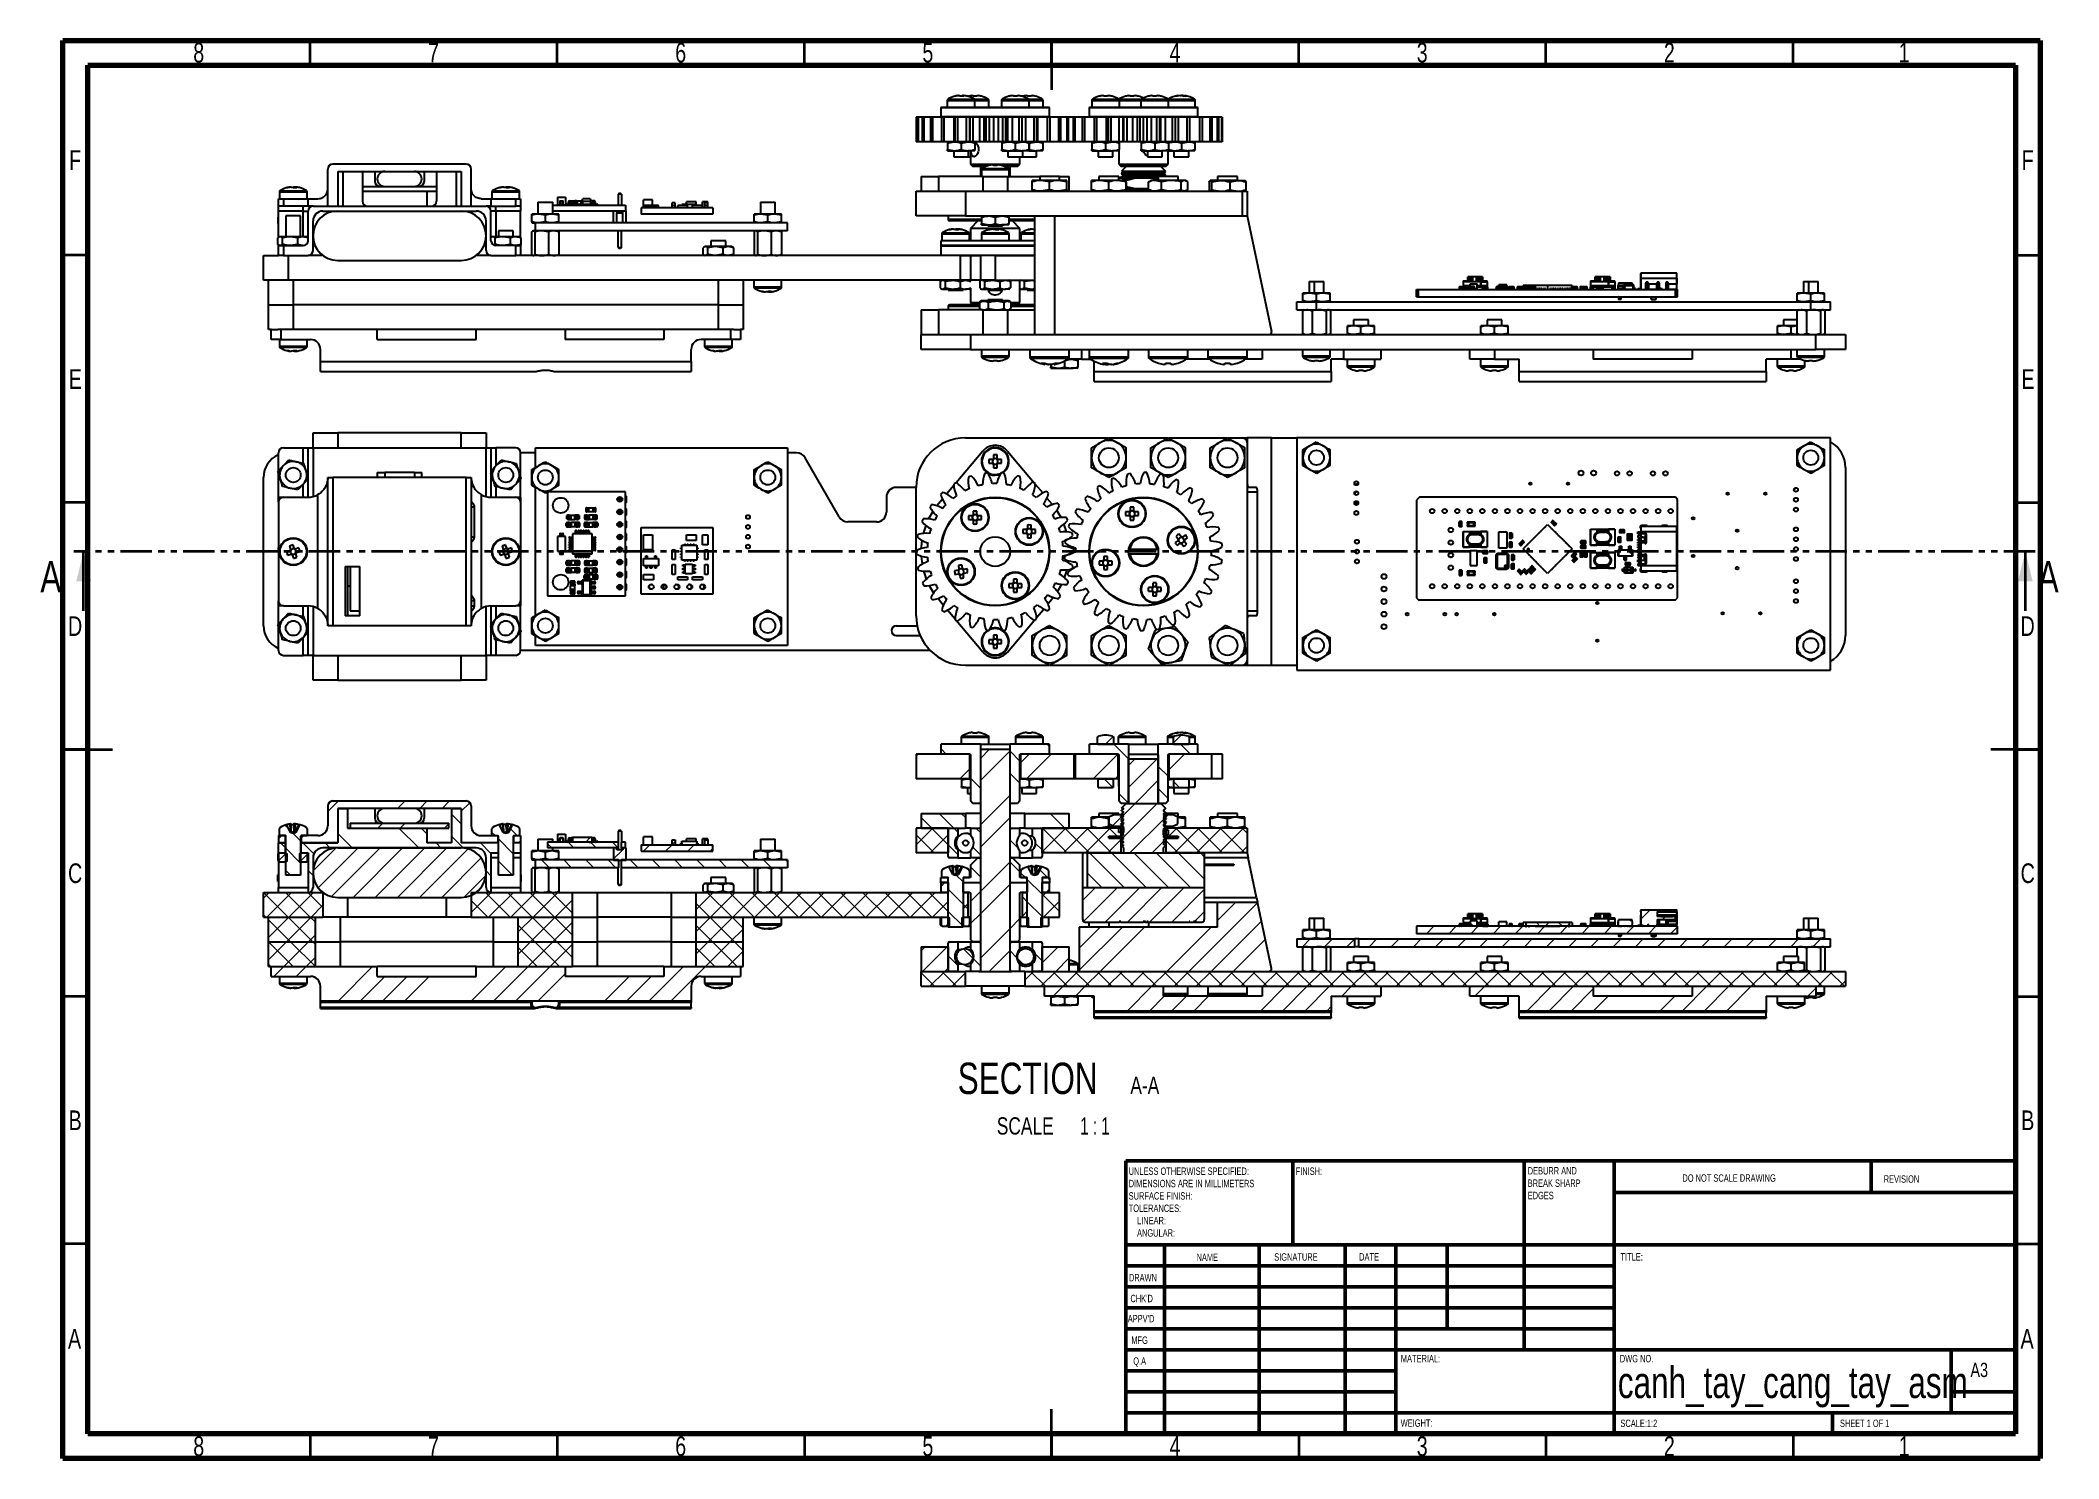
# Model space of a CAD drawing. Header units: millimetres. Extents: x 10 to 419, y 5 to 292.
import ezdxf

# ---------------------------------------------------------------- set-up
doc = ezdxf.new("R2010")
doc.units = ezdxf.units.MM
doc.linetypes.add('PHANTOM', pattern=[12.7, 6.35, -1.27, 1.27, -1.27, 1.27, -1.27])
doc.styles.add('SLDTEXTSTYLE0', font='TXT', dxfattribs={"width": 0.75})
doc.styles.add('SLDTEXTSTYLE1', font='TXT', dxfattribs={"width": 0.686449})
doc.styles.add('SLDTEXTSTYLE2', font='TXT', dxfattribs={"width": 0.6875})
doc.styles.add('SLDTEXTSTYLE3', font='TXT', dxfattribs={"width": 0.65})

msp = doc.modelspace()

# ---------------------------------------------------------------- texts
at = {"color": 7, "linetype": 'Continuous', "lineweight": 0}
for s, insert, char_height, attachment_point, style in [('8', (42.46, 291.5), 3.97, 2, 'SLDTEXTSTYLE0'), ('7', (89.96, 291.5), 3.97, 2, 'SLDTEXTSTYLE0'), ('6', (139.96, 291.5), 3.97, 2, 'SLDTEXTSTYLE0'), ('5', (189.96, 291.5), 3.97, 2, 'SLDTEXTSTYLE0'), ('4', (239.96, 291.5), 3.97, 2, 'SLDTEXTSTYLE0'), ('3', (289.96, 291.5), 3.97, 2, 'SLDTEXTSTYLE0'), ('2', (339.96, 291.5), 3.97, 2, 'SLDTEXTSTYLE0'), ('1', (387.46, 291.5), 3.97, 2, 'SLDTEXTSTYLE0'), ('F', (17.46, 269.75), 3.97, 2, 'SLDTEXTSTYLE0'), ('F', (412.46, 269.75), 3.97, 2, 'SLDTEXTSTYLE0'), ('E', (17.51, 225.45), 3.97, 2, 'SLDTEXTSTYLE0'), ('E', (412.51, 225.45), 3.97, 2, 'SLDTEXTSTYLE0'), ('D', (17.45, 175.45), 3.97, 2, 'SLDTEXTSTYLE0'), ('D', (412.45, 175.45), 3.97, 2, 'SLDTEXTSTYLE0'), ('C', (17.46, 125.45), 3.97, 2, 'SLDTEXTSTYLE0'), ('C', (412.46, 125.45), 3.97, 2, 'SLDTEXTSTYLE0'), ('B', (17.47, 75.45), 3.97, 2, 'SLDTEXTSTYLE0'), ('B', (412.47, 75.45), 3.97, 2, 'SLDTEXTSTYLE0'), ('FINISH:', (264.37, 63.92), 1.5, 1, 'SLDTEXTSTYLE0'), ('DO NOT SCALE DRAWING', (342.61, 62.53), 1.5, 1, 'SLDTEXTSTYLE0'), ('REVISION', (383.33, 62.33), 1.5, 1, 'SLDTEXTSTYLE0'), ('NAME', (244.32, 46.5), 1.5, 1, 'SLDTEXTSTYLE0'), ('SIGNATURE', (260.03, 46.56), 1.5, 1, 'SLDTEXTSTYLE0'), ('DATE', (277.21, 46.58), 1.5, 1, 'SLDTEXTSTYLE0'), ('TITLE:', (330.09, 46.58), 1.5, 1, 'SLDTEXTSTYLE0'), ('DRAWN', (230.64, 42.38), 1.5, 1, 'SLDTEXTSTYLE1'), ("CHK'D", (230.94, 38.16), 1.5, 1, 'SLDTEXTSTYLE0'), ("APPV'D", (230.4, 34.07), 1.5, 1, 'SLDTEXTSTYLE0'), ('A', (17.34, 31.25), 3.97, 2, 'SLDTEXTSTYLE0'), ('MFG', (231.12, 29.72), 1.5, 1, 'SLDTEXTSTYLE0'), ('A', (412.34, 31.25), 3.97, 2, 'SLDTEXTSTYLE0'), ('Q.A', (231.51, 25.5), 1.5, 1, 'SLDTEXTSTYLE0'), ('MATERIAL:', (285.65, 25.99), 1.5, 1, 'SLDTEXTSTYLE0'), ('DWG NO.', (329.95, 25.99), 1.5, 1, 'SLDTEXTSTYLE0'), ('canh_tay_cang_tay_asm', (364.94, 23.61), 6.35, 2, 'SLDTEXTSTYLE0'), ('A3', (400.87, 24.41), 2.91, 1, 'SLDTEXTSTYLE0'), ('WEIGHT:', (285.62, 12.95), 1.499, 1, 'SLDTEXTSTYLE0'), ('SCALE:1:2', (330.07, 12.9), 1.5, 1, 'SLDTEXTSTYLE0'), ('SHEET 1 OF 1', (374.48, 12.9), 1.5, 1, 'SLDTEXTSTYLE2'), ('8', (42.46, 9.5), 3.97, 2, 'SLDTEXTSTYLE0'), ('7', (89.96, 9.5), 3.97, 2, 'SLDTEXTSTYLE0'), ('6', (139.96, 9.5), 3.97, 2, 'SLDTEXTSTYLE0'), ('5', (189.96, 9.5), 3.97, 2, 'SLDTEXTSTYLE0'), ('4', (239.96, 9.5), 3.97, 2, 'SLDTEXTSTYLE0'), ('3', (289.96, 9.5), 3.97, 2, 'SLDTEXTSTYLE0'), ('2', (339.96, 9.5), 3.97, 2, 'SLDTEXTSTYLE0'), ('1', (387.46, 9.5), 3.97, 2, 'SLDTEXTSTYLE0')]:
    msp.add_mtext(s, dxfattribs=dict(at, insert=insert, char_height=char_height, attachment_point=attachment_point, style=style))
at = {"color": 7, "linetype": 'Continuous', "char_height": 6.35, "attachment_point": 1, "style": 'SLDTEXTSTYLE0'}
for insert in [(10.41, 186.63), (414.48, 186.63)]:
    msp.add_mtext('A', dxfattribs=dict(at, insert=insert))

# ---------------------------------------------------------------- blocks, each defined once
blk = doc.blocks.new('SW_NOTE_0')
at = {"color": 0, "linetype": 'Continuous', "lineweight": 0, "char_height": 1.5, "attachment_point": 1, "style": 'SLDTEXTSTYLE0'}
for s, insert in [('UNLESS OTHERWISE SPECIFIED:', (0, 1.93)), ('SURFACE FINISH:', (0, -3.07)), ('DIMENSIONS ARE IN MILLIMETERS', (0, -0.57)), ('TOLERANCES:', (0, -5.57)), ('LINEAR:', (1.69, -8.07)), ('ANGULAR:', (1.69, -10.57))]:
    blk.add_mtext(s, dxfattribs=dict(at, insert=insert))
blk = doc.blocks.new('SW_NOTE_0_1')
at = {"color": 0, "linetype": 'Continuous', "lineweight": 0, "char_height": 1.5, "attachment_point": 1, "style": 'SLDTEXTSTYLE0'}
for s, insert in [('DEBURR AND', (0, 1.93)), ('BREAK SHARP', (0, -0.57)), ('EDGES', (0, -3.07))]:
    blk.add_mtext(s, dxfattribs=dict(at, insert=insert))
blk = doc.blocks.new('SW_NOTE_0_2')
at = {"color": 0, "linetype": 'Continuous', "lineweight": 0, "attachment_point": 2}
for s, insert, char_height, style in [('SECTION', (17.36, 8.19), 6.35, 'SLDTEXTSTYLE0'), ('A-A', (41.06, 5.35), 3.5, 'SLDTEXTSTYLE0'), ('SCALE', (16.87, -2.86), 3.5, 'SLDTEXTSTYLE0'), ('1 : 1', (30.98, -2.86), 3.5, 'SLDTEXTSTYLE3')]:
    blk.add_mtext(s, dxfattribs=dict(at, insert=insert, char_height=char_height, style=style))

# ---------------------------------------------------------------- hatches: boundary and pattern name
at = {"linetype": 'Continuous', "lineweight": 18}
h = msp.add_hatch(dxfattribs=at)
h.set_pattern_fill('ANSI31', style=0)
edge = h.paths.add_edge_path(flags=0)
edge.add_line((227.51, 149.58), (227.51, 150.97))
edge.add_spline(control_points=[(227.51, 150.97), (227.51, 150.98), (227.51, 150.98), (227.51, 150.99), (227.51, 151.01), (227.51, 151.03), (227.49, 151.05), (227.48, 151.07), (227.47, 151.09), (227.46, 151.1), (227.42, 151.13), (227.38, 151.16), (227.34, 151.18), (227.32, 151.19), (227.3, 151.19), (227.28, 151.2)], knot_values=[0.005187, 0.005187, 0.005187, 0.005187, 0.005201, 0.005201, 0.005201, 0.005266, 0.005266, 0.005266, 0.00533, 0.00533, 0.00533, 0.005466, 0.005466, 0.005466, 0.005529, 0.005529, 0.005529, 0.005529], weights=[1, 1, 1, 1, 1, 1, 1, 1, 1, 1, 1, 1, 1, 1, 1, 1], degree=3, periodic=0)
edge.add_arc((225.91, 146.98), 4.44, 72.0284, 107.9716)
edge.add_spline(control_points=[(224.54, 151.2), (224.51, 151.19), (224.49, 151.18), (224.46, 151.17), (224.43, 151.15), (224.4, 151.13), (224.37, 151.1), (224.35, 151.09), (224.34, 151.07), (224.33, 151.05), (224.32, 151.03), (224.32, 151.01), (224.31, 151), (224.31, 150.99), (224.31, 150.98), (224.31, 150.97)], knot_values=[0.001385, 0.001385, 0.001385, 0.001385, 0.001472, 0.001472, 0.001472, 0.001582, 0.001582, 0.001582, 0.001653, 0.001653, 0.001653, 0.001706, 0.001706, 0.001706, 0.001729, 0.001729, 0.001729, 0.001729], weights=[1, 1, 1, 1, 1, 1, 1, 1, 1, 1, 1, 1, 1, 1, 1, 1], degree=3, periodic=0)
edge.add_line((224.31, 150.97), (224.31, 149.58))
edge.add_line((224.31, 149.58), (227.51, 149.58))
h = msp.add_hatch(dxfattribs=at)
h.set_pattern_fill('ANSI31', style=0)
edge = h.paths.add_edge_path(flags=0)
edge.add_line((239.64, 150.97), (239.64, 149.58))
edge.add_line((239.64, 149.58), (242.84, 149.58))
edge.add_line((242.84, 149.58), (242.84, 150.97))
edge.add_spline(control_points=[(242.84, 150.97), (242.84, 150.99), (242.84, 151.01), (242.83, 151.02), (242.82, 151.05), (242.81, 151.07), (242.79, 151.09), (242.77, 151.11), (242.75, 151.13), (242.73, 151.14), (242.69, 151.17), (242.65, 151.19), (242.61, 151.2)], knot_values=[0, 0, 0, 0, 0.000052, 0.000052, 0.000052, 0.000132, 0.000132, 0.000132, 0.000211, 0.000211, 0.000211, 0.000347, 0.000347, 0.000347, 0.000347], weights=[1, 1, 1, 1, 1, 1, 1, 1, 1, 1, 1, 1, 1], degree=3, periodic=0)
edge.add_arc((241.24, 146.98), 4.44, 72.0284, 107.9716)
edge.add_spline(control_points=[(239.87, 151.2), (239.83, 151.19), (239.79, 151.17), (239.76, 151.15), (239.73, 151.13), (239.7, 151.11), (239.68, 151.09), (239.67, 151.07), (239.66, 151.05), (239.65, 151.03), (239.64, 151.01), (239.64, 150.99), (239.64, 150.97)], knot_values=[0.000001, 0.000001, 0.000001, 0.000001, 0.000123, 0.000123, 0.000123, 0.00022, 0.00022, 0.00022, 0.000283, 0.000283, 0.000283, 0.000346, 0.000346, 0.000346, 0.000346], weights=[1, 1, 1, 1, 1, 1, 1, 1, 1, 1, 1, 1, 1], degree=3, periodic=0)
h = msp.add_hatch(dxfattribs=at)
h.set_pattern_fill('ANSI34', style=0)
h.paths.add_polyline_path([(198.48, 142.58), (198.48, 147.58), (187.58, 147.58), (187.58, 142.58)], flags=0)
h = msp.add_hatch(dxfattribs=at)
h.set_pattern_fill('ANSI32', angle=90, style=0)
h.paths.add_polyline_path([(198.48, 147.58), (198.58, 147.48), (198.58, 138.08), (199.08, 137.58), (200.58, 137.58), (200.58, 149.58), (192.68, 149.58), (192.58, 149.48), (192.58, 147.68), (192.68, 147.58)], flags=0)
h = msp.add_hatch(dxfattribs=at)
h.set_pattern_fill('ANSI32', style=0)
h.paths.add_polyline_path([(206.58, 148.58), (200.58, 148.58), (200.58, 103.58), (206.58, 103.58)], flags=0)
h = msp.add_hatch(dxfattribs=at)
h.set_pattern_fill('ANSI32', angle=90, style=0)
h.paths.add_polyline_path([(208.08, 137.58), (208.58, 138.08), (208.58, 147.48), (208.68, 147.58), (214.48, 147.58), (214.58, 147.68), (214.58, 149.48), (214.48, 149.58), (206.58, 149.58), (206.58, 137.58)], flags=0)
h = msp.add_hatch(dxfattribs=at)
h.set_pattern_fill('ANSI34', style=0)
h.paths.add_polyline_path([(219.58, 142.58), (219.58, 147.58), (208.68, 147.58), (208.68, 142.58)], flags=0)
h = msp.add_hatch(dxfattribs=at)
h.set_pattern_fill('ANSI34', style=0)
h.paths.add_polyline_path([(228.48, 142.58), (228.48, 147.58), (219.83, 147.58), (219.83, 142.58)], flags=0)
h = msp.add_hatch(dxfattribs=at)
h.set_pattern_fill('ANSI32', angle=90, style=0)
h.paths.add_polyline_path([(228.48, 147.58), (228.58, 147.48), (228.58, 138.08), (229.08, 137.58), (230.58, 137.58), (230.58, 149.58), (222.68, 149.58), (222.58, 149.48), (222.58, 147.68), (222.68, 147.58)], flags=0)
h = msp.add_hatch(dxfattribs=at)
h.set_pattern_fill('ANSI32', angle=90, style=0)
h.paths.add_polyline_path([(238.08, 137.58), (238.58, 138.08), (238.58, 147.48), (238.68, 147.58), (244.48, 147.58), (244.58, 147.68), (244.58, 149.48), (244.48, 149.58), (236.58, 149.58), (236.58, 137.58)], flags=0)
h = msp.add_hatch(dxfattribs=at)
h.set_pattern_fill('ANSI34', style=0)
h.paths.add_polyline_path([(247.33, 142.58), (247.33, 147.58), (238.68, 147.58), (238.68, 142.58)], flags=0)
h = msp.add_hatch(dxfattribs=at)
h.set_pattern_fill('ANSI31', style=0)
h.paths.add_polyline_path([(230.58, 146.58), (230.58, 137.58), (236.58, 137.58), (236.58, 146.58)], flags=0)
h = msp.add_hatch(dxfattribs=at)
h.set_pattern_fill('ANSI31', angle=90, style=0)
edge = h.paths.add_edge_path(flags=0)
edge.add_line((227.43, 142.58), (224.4, 142.58))
edge.add_spline(control_points=[(224.4, 142.58), (224.4, 142.57), (224.39, 142.57), (224.39, 142.57)], knot_values=[0.001607, 0.001607, 0.001607, 0.001607, 0.001617, 0.001617, 0.001617, 0.001617], weights=[1, 1, 1, 1], degree=3, periodic=0)
edge.add_line((224.39, 142.57), (224.39, 140.78))
edge.add_spline(control_points=[(224.39, 140.78), (224.39, 140.78), (224.4, 140.78), (224.4, 140.78)], knot_values=[0.002922, 0.002922, 0.002922, 0.002922, 0.002932, 0.002932, 0.002932, 0.002932], weights=[1, 1, 1, 1], degree=3, periodic=0)
edge.add_line((224.4, 140.78), (227.43, 140.78))
edge.add_spline(control_points=[(227.43, 140.78), (227.43, 140.78), (227.43, 140.78), (227.44, 140.78)], knot_values=[0.00162, 0.00162, 0.00162, 0.00162, 0.001629, 0.001629, 0.001629, 0.001629], weights=[1, 1, 1, 1], degree=3, periodic=0)
edge.add_line((227.44, 140.78), (227.44, 142.57))
edge.add_spline(control_points=[(227.44, 142.57), (227.43, 142.57), (227.43, 142.57), (227.43, 142.58)], knot_values=[0.002935, 0.002935, 0.002935, 0.002935, 0.002945, 0.002945, 0.002945, 0.002945], weights=[1, 1, 1, 1], degree=3, periodic=0)
h = msp.add_hatch(dxfattribs=at)
h.set_pattern_fill('ANSI31', angle=90, style=0)
edge = h.paths.add_edge_path(flags=0)
edge.add_line((242.76, 140.78), (242.76, 142.57))
edge.add_spline(control_points=[(242.76, 142.57), (242.76, 142.57), (242.76, 142.57), (242.75, 142.58)], knot_values=[0.002922, 0.002922, 0.002922, 0.002922, 0.002932, 0.002932, 0.002932, 0.002932], weights=[1, 1, 1, 1], degree=3, periodic=0)
edge.add_line((242.75, 142.58), (239.73, 142.58))
edge.add_spline(control_points=[(239.73, 142.58), (239.72, 142.57), (239.72, 142.57), (239.72, 142.57)], knot_values=[0.001619, 0.001619, 0.001619, 0.001619, 0.001629, 0.001629, 0.001629, 0.001629], weights=[1, 1, 1, 1], degree=3, periodic=0)
edge.add_line((239.72, 142.57), (239.72, 140.78))
edge.add_spline(control_points=[(239.72, 140.78), (239.72, 140.78), (239.72, 140.78), (239.73, 140.78)], knot_values=[0.002935, 0.002935, 0.002935, 0.002935, 0.002945, 0.002945, 0.002945, 0.002945], weights=[1, 1, 1, 1], degree=3, periodic=0)
edge.add_line((239.73, 140.78), (242.75, 140.78))
edge.add_spline(control_points=[(242.75, 140.78), (242.76, 140.78), (242.76, 140.78), (242.76, 140.78)], knot_values=[0.001608, 0.001608, 0.001608, 0.001608, 0.001618, 0.001618, 0.001618, 0.001618], weights=[1, 1, 1, 1], degree=3, periodic=0)
h = msp.add_hatch(dxfattribs=at)
h.set_pattern_fill('ANSI34', angle=90, style=0)
edge = h.paths.add_edge_path(flags=0)
edge.add_line((72.58, 136.58), (70.58, 136.58))
edge.add_line((70.58, 136.58), (70.58, 129.58))
edge.add_line((70.58, 129.58), (63.13, 129.58))
edge.add_line((63.13, 129.58), (63.13, 127.58))
edge.add_line((63.13, 127.58), (64.58, 127.58))
edge.add_line((64.58, 127.58), (64.58, 119.58))
edge.add_arc((64.58, 120.58), 1, 270, 360)
edge.add_line((65.58, 120.58), (65.58, 126.58))
edge.add_arc((67.58, 126.58), 2, 90, 180, ccw=False)
edge.add_line((67.58, 128.58), (98.58, 128.58))
edge.add_arc((98.58, 126.58), 2, 0, 90, ccw=False)
edge.add_line((100.58, 126.58), (100.58, 120.58))
edge.add_arc((101.58, 120.58), 1, 180, 270)
edge.add_line((101.58, 119.58), (101.58, 127.58))
edge.add_line((101.58, 127.58), (103.03, 127.58))
edge.add_line((103.03, 127.58), (103.03, 129.58))
edge.add_line((103.03, 129.58), (95.58, 129.58))
edge.add_line((95.58, 129.58), (95.58, 136.58))
edge.add_line((95.58, 136.58), (93.58, 136.58))
edge.add_line((93.58, 136.58), (93.58, 129.58))
edge.add_line((93.58, 129.58), (88.58, 129.58))
edge.add_line((88.58, 129.58), (88.58, 132.58))
edge.add_line((88.58, 132.58), (72.58, 132.58))
edge.add_line((72.58, 132.58), (72.58, 136.58))
h = msp.add_hatch(dxfattribs=at)
h.set_pattern_fill('ANSI34', style=0)
edge = h.paths.add_edge_path(flags=0)
edge.add_line((66.58, 131.08), (63.18, 131.08))
edge.add_line((63.18, 131.08), (63.18, 129.58))
edge.add_line((63.18, 129.58), (70.58, 129.58))
edge.add_line((70.58, 129.58), (70.58, 136.58))
edge.add_line((70.58, 136.58), (95.58, 136.58))
edge.add_line((95.58, 136.58), (95.58, 129.58))
edge.add_line((95.58, 129.58), (102.98, 129.58))
edge.add_line((102.98, 129.58), (102.98, 131.08))
edge.add_line((102.98, 131.08), (99.58, 131.08))
edge.add_arc((99.58, 133.08), 2, 180, 270, ccw=False)
edge.add_line((97.58, 133.08), (97.58, 137.08))
edge.add_arc((96.58, 137.08), 1, 0, 90)
edge.add_line((96.58, 138.08), (69.58, 138.08))
edge.add_arc((69.58, 137.08), 1, 90, 180)
edge.add_line((68.58, 137.08), (68.58, 133.08))
edge.add_arc((66.58, 133.08), 2, 270, 360, ccw=False)
h = msp.add_hatch(dxfattribs=at)
h.set_pattern_fill('ANSI34', angle=90, style=0)
h.paths.add_polyline_path([(197.58, 135.58), (188.58, 135.58), (188.58, 132.58), (197.58, 132.58)], flags=0)
h = msp.add_hatch(dxfattribs=at)
h.set_pattern_fill('ANSI34', angle=90, style=0)
h.paths.add_polyline_path([(218.58, 135.58), (209.58, 135.58), (209.58, 132.58), (218.58, 132.58)], flags=0)
h = msp.add_hatch(dxfattribs=at)
h.set_pattern_fill('ANSI31', style=0)
edge = h.paths.add_edge_path(flags=0)
edge.add_spline(control_points=[(229.02, 134.98), (229.16, 135.06), (229.3, 135.14), (229.44, 135.22)], knot_values=[0, 0, 0, 0, 0.048324, 0.048324, 0.048324, 0.048324], weights=[1, 1, 1, 1], degree=3, periodic=0)
edge.add_line((229.44, 135.22), (229.43, 135.28))
edge.add_arc((229.33, 135.28), 0.1, 0, 90)
edge.add_line((229.33, 135.38), (227.67, 135.38))
edge.add_arc((227.67, 135.28), 0.1, 90, 115)
edge.add_line((227.63, 135.37), (226.72, 134.94))
edge.add_arc((226.76, 134.85), 0.1, 115, 180)
edge.add_line((226.66, 134.85), (226.66, 133.5))
edge.add_arc((226.76, 133.5), 0.1, 180, 245)
edge.add_line((226.72, 133.41), (227.63, 132.99))
edge.add_arc((227.67, 133.08), 0.1, 245, 270)
edge.add_line((227.67, 132.98), (229.33, 132.98))
edge.add_arc((229.33, 133.08), 0.1, 270, 360)
edge.add_line((229.43, 133.08), (229.43, 133.18))
edge.add_spline(control_points=[(229.43, 133.18), (229.29, 133.26), (229.15, 133.34), (229.01, 133.42)], knot_values=[0, 0, 0, 0, 0.048324, 0.048324, 0.048324, 0.048324], weights=[1, 1, 1, 1], degree=3, periodic=0)
edge.add_line((229.01, 133.42), (229.02, 133.48))
edge.add_spline(control_points=[(229.02, 133.48), (229.16, 133.56), (229.3, 133.64), (229.44, 133.72)], knot_values=[0, 0, 0, 0, 0.048324, 0.048324, 0.048324, 0.048324], weights=[1, 1, 1, 1], degree=3, periodic=0)
edge.add_line((229.44, 133.72), (229.43, 133.93))
edge.add_spline(control_points=[(229.43, 133.93), (229.3, 134.01), (229.16, 134.09), (229.02, 134.17)], knot_values=[0, 0, 0, 0, 0.048324, 0.048324, 0.048324, 0.048324], weights=[1, 1, 1, 1], degree=3, periodic=0)
edge.add_line((229.02, 134.17), (229.02, 134.23))
edge.add_spline(control_points=[(229.02, 134.23), (229.15, 134.31), (229.29, 134.39), (229.43, 134.47)], knot_values=[0, 0, 0, 0, 0.048324, 0.048324, 0.048324, 0.048324], weights=[1, 1, 1, 1], degree=3, periodic=0)
edge.add_line((229.43, 134.47), (229.43, 134.68))
edge.add_spline(control_points=[(229.43, 134.68), (229.29, 134.76), (229.15, 134.84), (229.01, 134.92)], knot_values=[0, 0, 0, 0, 0.048324, 0.048324, 0.048324, 0.048324], weights=[1, 1, 1, 1], degree=3, periodic=0)
edge.add_line((229.01, 134.92), (229.02, 134.98))
h = msp.add_hatch(dxfattribs=at)
h.set_pattern_fill('ANSI31', style=0)
edge = h.paths.add_edge_path(flags=0)
edge.add_line((229.12, 136.62), (229.52, 136.62))
edge.add_spline(control_points=[(229.52, 136.62), (229.53, 136.62), (229.54, 136.61), (229.55, 136.6)], knot_values=[0, 0, 0, 0, 0.003617, 0.003617, 0.003617, 0.003617], weights=[1, 1, 1, 1], degree=3, periodic=0)
edge.add_line((229.55, 136.6), (229.55, 136.46))
edge.add_spline(control_points=[(229.55, 136.46), (229.52, 136.43), (229.48, 136.41), (229.44, 136.38), (229.4, 136.36), (229.35, 136.34), (229.31, 136.31), (229.25, 136.28), (229.19, 136.24), (229.13, 136.21)], knot_values=[0, 0, 0, 0, 0.000141, 0.000141, 0.000141, 0.000283, 0.000283, 0.000283, 0.000496, 0.000496, 0.000496, 0.000496], weights=[1, 1, 1, 1, 1, 1, 1, 1, 1, 1], degree=3, periodic=0)
edge.add_line((229.13, 136.21), (229.12, 136.1))
edge.add_spline(control_points=[(229.12, 136.1), (229.27, 136.02), (229.42, 135.94), (229.56, 135.85)], knot_values=[0, 0, 0, 0, 0.049681, 0.049681, 0.049681, 0.049681], weights=[1, 1, 1, 1], degree=3, periodic=0)
edge.add_line((229.56, 135.85), (229.55, 135.71))
edge.add_spline(control_points=[(229.55, 135.71), (229.51, 135.68), (229.47, 135.66), (229.43, 135.64), (229.39, 135.61), (229.35, 135.59), (229.31, 135.56), (229.24, 135.53), (229.18, 135.49), (229.12, 135.46)], knot_values=[0, 0, 0, 0, 0.000141, 0.000141, 0.000141, 0.000283, 0.000283, 0.000283, 0.000497, 0.000497, 0.000497, 0.000497], weights=[1, 1, 1, 1, 1, 1, 1, 1, 1, 1], degree=3, periodic=0)
edge.add_line((229.12, 135.46), (229.12, 135.35))
edge.add_spline(control_points=[(229.12, 135.35), (229.27, 135.27), (229.41, 135.19), (229.55, 135.1)], knot_values=[0, 0, 0, 0, 0.049681, 0.049681, 0.049681, 0.049681], weights=[1, 1, 1, 1], degree=3, periodic=0)
edge.add_line((229.55, 135.1), (229.55, 134.96))
edge.add_spline(control_points=[(229.55, 134.96), (229.4, 134.87), (229.26, 134.79), (229.12, 134.71)], knot_values=[0, 0, 0, 0, 0.049681, 0.049681, 0.049681, 0.049681], weights=[1, 1, 1, 1], degree=3, periodic=0)
edge.add_line((229.12, 134.71), (229.12, 134.6))
edge.add_spline(control_points=[(229.12, 134.6), (229.26, 134.52), (229.4, 134.44), (229.55, 134.35)], knot_values=[0, 0, 0, 0, 0.049681, 0.049681, 0.049681, 0.049681], weights=[1, 1, 1, 1], degree=3, periodic=0)
edge.add_line((229.55, 134.35), (229.55, 134.21))
edge.add_spline(control_points=[(229.55, 134.21), (229.42, 134.12), (229.27, 134.04), (229.13, 133.96)], knot_values=[0, 0, 0, 0, 0.049681, 0.049681, 0.049681, 0.049681], weights=[1, 1, 1, 1], degree=3, periodic=0)
edge.add_line((229.13, 133.96), (229.12, 133.85))
edge.add_spline(control_points=[(229.12, 133.85), (229.27, 133.77), (229.41, 133.69), (229.56, 133.6)], knot_values=[0, 0, 0, 0, 0.049681, 0.049681, 0.049681, 0.049681], weights=[1, 1, 1, 1], degree=3, periodic=0)
edge.add_line((229.56, 133.6), (229.55, 133.46))
edge.add_spline(control_points=[(229.55, 133.46), (229.41, 133.37), (229.27, 133.29), (229.12, 133.21)], knot_values=[0, 0, 0, 0, 0.049681, 0.049681, 0.049681, 0.049681], weights=[1, 1, 1, 1], degree=3, periodic=0)
edge.add_line((229.12, 133.21), (229.12, 133.1))
edge.add_spline(control_points=[(229.12, 133.1), (229.27, 133.02), (229.41, 132.94), (229.55, 132.85)], knot_values=[0, 0, 0, 0, 0.049681, 0.049681, 0.049681, 0.049681], weights=[1, 1, 1, 1], degree=3, periodic=0)
edge.add_line((229.55, 132.85), (229.55, 132.71))
edge.add_spline(control_points=[(229.55, 132.71), (229.4, 132.62), (229.26, 132.54), (229.12, 132.46)], knot_values=[0, 0, 0, 0, 0.049681, 0.049681, 0.049681, 0.049681], weights=[1, 1, 1, 1], degree=3, periodic=0)
edge.add_line((229.12, 132.46), (229.12, 132.35))
edge.add_spline(control_points=[(229.12, 132.35), (229.26, 132.27), (229.4, 132.19), (229.55, 132.1)], knot_values=[0, 0, 0, 0, 0.049681, 0.049681, 0.049681, 0.049681], weights=[1, 1, 1, 1], degree=3, periodic=0)
edge.add_line((229.55, 132.1), (229.55, 131.96))
edge.add_spline(control_points=[(229.55, 131.96), (229.41, 131.87), (229.27, 131.79), (229.13, 131.71)], knot_values=[0, 0, 0, 0, 0.049681, 0.049681, 0.049681, 0.049681], weights=[1, 1, 1, 1], degree=3, periodic=0)
edge.add_line((229.13, 131.71), (229.12, 131.6))
edge.add_spline(control_points=[(229.12, 131.6), (229.27, 131.52), (229.41, 131.44), (229.56, 131.35)], knot_values=[0, 0, 0, 0, 0.049681, 0.049681, 0.049681, 0.049681], weights=[1, 1, 1, 1], degree=3, periodic=0)
edge.add_line((229.56, 131.35), (229.55, 131.21))
edge.add_spline(control_points=[(229.55, 131.21), (229.41, 131.12), (229.27, 131.04), (229.13, 130.96)], knot_values=[0, 0, 0, 0, 0.049681, 0.049681, 0.049681, 0.049681], weights=[1, 1, 1, 1], degree=3, periodic=0)
edge.add_line((229.13, 130.96), (229.12, 130.85))
edge.add_spline(control_points=[(229.12, 130.85), (229.27, 130.77), (229.41, 130.69), (229.56, 130.6)], knot_values=[0, 0, 0, 0, 0.049681, 0.049681, 0.049681, 0.049681], weights=[1, 1, 1, 1], degree=3, periodic=0)
edge.add_line((229.56, 130.6), (229.55, 130.46))
edge.add_spline(control_points=[(229.55, 130.46), (229.4, 130.37), (229.26, 130.29), (229.11, 130.21)], knot_values=[0, 0, 0, 0, 0.049681, 0.049681, 0.049681, 0.049681], weights=[1, 1, 1, 1], degree=3, periodic=0)
edge.add_line((229.11, 130.21), (229.12, 130.1))
edge.add_spline(control_points=[(229.12, 130.1), (229.26, 130.02), (229.4, 129.94), (229.55, 129.85)], knot_values=[0, 0, 0, 0, 0.049681, 0.049681, 0.049681, 0.049681], weights=[1, 1, 1, 1], degree=3, periodic=0)
edge.add_line((229.55, 129.85), (229.55, 129.71))
edge.add_spline(control_points=[(229.55, 129.71), (229.41, 129.62), (229.27, 129.54), (229.13, 129.46)], knot_values=[0, 0, 0, 0, 0.049681, 0.049681, 0.049681, 0.049681], weights=[1, 1, 1, 1], degree=3, periodic=0)
edge.add_line((229.13, 129.46), (229.12, 129.35))
edge.add_spline(control_points=[(229.12, 129.35), (229.27, 129.27), (229.41, 129.19), (229.55, 129.1)], knot_values=[0, 0, 0, 0, 0.049681, 0.049681, 0.049681, 0.049681], weights=[1, 1, 1, 1], degree=3, periodic=0)
edge.add_line((229.55, 129.1), (229.55, 129.03))
edge.add_line((229.55, 129.03), (229.12, 129.03))
edge.add_line((229.12, 129.03), (229.58, 128.58))
edge.add_line((229.58, 128.58), (229.58, 127.58))
edge.add_line((229.58, 127.58), (237.58, 127.58))
edge.add_line((237.58, 127.58), (237.58, 128.58))
edge.add_line((237.58, 128.58), (238.03, 129.03))
edge.add_line((238.03, 129.03), (238.03, 129.08))
edge.add_spline(control_points=[(238.03, 129.08), (237.88, 129.17), (237.74, 129.25), (237.59, 129.33)], knot_values=[0, 0, 0, 0, 0.049681, 0.049681, 0.049681, 0.049681], weights=[1, 1, 1, 1], degree=3, periodic=0)
edge.add_line((237.59, 129.33), (237.6, 129.48))
edge.add_spline(control_points=[(237.6, 129.48), (237.64, 129.5), (237.69, 129.53), (237.73, 129.55), (237.77, 129.57), (237.81, 129.6), (237.85, 129.62), (237.91, 129.66), (237.97, 129.69), (238.03, 129.73)], knot_values=[0, 0, 0, 0, 0.000141, 0.000141, 0.000141, 0.000283, 0.000283, 0.000283, 0.000497, 0.000497, 0.000497, 0.000497], weights=[1, 1, 1, 1, 1, 1, 1, 1, 1, 1], degree=3, periodic=0)
edge.add_line((238.03, 129.73), (238.03, 129.83))
edge.add_spline(control_points=[(238.03, 129.83), (237.89, 129.92), (237.75, 130), (237.6, 130.08)], knot_values=[0, 0, 0, 0, 0.049681, 0.049681, 0.049681, 0.049681], weights=[1, 1, 1, 1], degree=3, periodic=0)
edge.add_line((237.6, 130.08), (237.6, 130.23))
edge.add_spline(control_points=[(237.6, 130.23), (237.75, 130.31), (237.89, 130.39), (238.03, 130.48)], knot_values=[0, 0, 0, 0, 0.049681, 0.049681, 0.049681, 0.049681], weights=[1, 1, 1, 1], degree=3, periodic=0)
edge.add_line((238.03, 130.48), (238.03, 130.58))
edge.add_spline(control_points=[(238.03, 130.58), (237.89, 130.67), (237.75, 130.75), (237.6, 130.83)], knot_values=[0, 0, 0, 0, 0.049681, 0.049681, 0.049681, 0.049681], weights=[1, 1, 1, 1], degree=3, periodic=0)
edge.add_line((237.6, 130.83), (237.6, 130.98))
edge.add_spline(control_points=[(237.6, 130.98), (237.74, 131.06), (237.88, 131.14), (238.02, 131.23)], knot_values=[0, 0, 0, 0, 0.049681, 0.049681, 0.049681, 0.049681], weights=[1, 1, 1, 1], degree=3, periodic=0)
edge.add_line((238.02, 131.23), (238.03, 131.33))
edge.add_spline(control_points=[(238.03, 131.33), (237.88, 131.42), (237.74, 131.5), (237.59, 131.58)], knot_values=[0, 0, 0, 0, 0.049681, 0.049681, 0.049681, 0.049681], weights=[1, 1, 1, 1], degree=3, periodic=0)
edge.add_line((237.59, 131.58), (237.6, 131.73))
edge.add_spline(control_points=[(237.6, 131.73), (237.75, 131.81), (237.89, 131.89), (238.03, 131.98)], knot_values=[0, 0, 0, 0, 0.049681, 0.049681, 0.049681, 0.049681], weights=[1, 1, 1, 1], degree=3, periodic=0)
edge.add_line((238.03, 131.98), (238.03, 132.08))
edge.add_spline(control_points=[(238.03, 132.08), (237.99, 132.11), (237.95, 132.13), (237.91, 132.15), (237.87, 132.18), (237.83, 132.2), (237.79, 132.22), (237.72, 132.26), (237.66, 132.29), (237.6, 132.33)], knot_values=[0, 0, 0, 0, 0.000141, 0.000141, 0.000141, 0.000283, 0.000283, 0.000283, 0.000497, 0.000497, 0.000497, 0.000497], weights=[1, 1, 1, 1, 1, 1, 1, 1, 1, 1], degree=3, periodic=0)
edge.add_line((237.6, 132.33), (237.6, 132.48))
edge.add_spline(control_points=[(237.6, 132.48), (237.75, 132.56), (237.89, 132.64), (238.03, 132.73)], knot_values=[0, 0, 0, 0, 0.049681, 0.049681, 0.049681, 0.049681], weights=[1, 1, 1, 1], degree=3, periodic=0)
edge.add_line((238.03, 132.73), (238.03, 132.83))
edge.add_spline(control_points=[(238.03, 132.83), (237.89, 132.92), (237.75, 133), (237.6, 133.08)], knot_values=[0, 0, 0, 0, 0.049681, 0.049681, 0.049681, 0.049681], weights=[1, 1, 1, 1], degree=3, periodic=0)
edge.add_line((237.6, 133.08), (237.6, 133.23))
edge.add_spline(control_points=[(237.6, 133.23), (237.74, 133.31), (237.88, 133.39), (238.02, 133.48)], knot_values=[0, 0, 0, 0, 0.049681, 0.049681, 0.049681, 0.049681], weights=[1, 1, 1, 1], degree=3, periodic=0)
edge.add_line((238.02, 133.48), (238.03, 133.58))
edge.add_spline(control_points=[(238.03, 133.58), (237.88, 133.67), (237.74, 133.75), (237.59, 133.83)], knot_values=[0, 0, 0, 0, 0.049681, 0.049681, 0.049681, 0.049681], weights=[1, 1, 1, 1], degree=3, periodic=0)
edge.add_line((237.59, 133.83), (237.6, 133.98))
edge.add_spline(control_points=[(237.6, 133.98), (237.64, 134), (237.68, 134.03), (237.72, 134.05), (237.76, 134.07), (237.8, 134.1), (237.84, 134.12), (237.91, 134.16), (237.97, 134.19), (238.03, 134.23)], knot_values=[0, 0, 0, 0, 0.000141, 0.000141, 0.000141, 0.000283, 0.000283, 0.000283, 0.000497, 0.000497, 0.000497, 0.000497], weights=[1, 1, 1, 1, 1, 1, 1, 1, 1, 1], degree=3, periodic=0)
edge.add_line((238.03, 134.23), (238.03, 134.33))
edge.add_spline(control_points=[(238.03, 134.33), (237.89, 134.41), (237.74, 134.5), (237.6, 134.58)], knot_values=[0, 0, 0, 0, 0.049681, 0.049681, 0.049681, 0.049681], weights=[1, 1, 1, 1], degree=3, periodic=0)
edge.add_line((237.6, 134.58), (237.6, 134.73))
edge.add_spline(control_points=[(237.6, 134.73), (237.75, 134.81), (237.89, 134.89), (238.04, 134.98)], knot_values=[0, 0, 0, 0, 0.049681, 0.049681, 0.049681, 0.049681], weights=[1, 1, 1, 1], degree=3, periodic=0)
edge.add_line((238.04, 134.98), (238.03, 135.08))
edge.add_spline(control_points=[(238.03, 135.08), (237.89, 135.17), (237.75, 135.25), (237.61, 135.33)], knot_values=[0, 0, 0, 0, 0.049681, 0.049681, 0.049681, 0.049681], weights=[1, 1, 1, 1], degree=3, periodic=0)
edge.add_line((237.61, 135.33), (237.6, 135.48))
edge.add_spline(control_points=[(237.6, 135.48), (237.74, 135.56), (237.88, 135.64), (238.02, 135.73)], knot_values=[0, 0, 0, 0, 0.049681, 0.049681, 0.049681, 0.049681], weights=[1, 1, 1, 1], degree=3, periodic=0)
edge.add_line((238.02, 135.73), (238.03, 135.83))
edge.add_spline(control_points=[(238.03, 135.83), (237.88, 135.92), (237.74, 136), (237.6, 136.08)], knot_values=[0, 0, 0, 0, 0.049681, 0.049681, 0.049681, 0.049681], weights=[1, 1, 1, 1], degree=3, periodic=0)
edge.add_line((237.6, 136.08), (237.6, 136.23))
edge.add_spline(control_points=[(237.6, 136.23), (237.74, 136.31), (237.88, 136.39), (238.03, 136.48)], knot_values=[0, 0, 0, 0, 0.049681, 0.049681, 0.049681, 0.049681], weights=[1, 1, 1, 1], degree=3, periodic=0)
edge.add_line((238.03, 136.48), (238.03, 136.58))
edge.add_spline(control_points=[(238.03, 136.58), (238.01, 136.6), (237.98, 136.61), (237.96, 136.62)], knot_values=[0, 0, 0, 0, 0.007878, 0.007878, 0.007878, 0.007878], weights=[1, 1, 1, 1], degree=3, periodic=0)
edge.add_line((237.96, 136.62), (238.03, 136.62))
edge.add_line((238.03, 136.62), (237.08, 137.58))
edge.add_line((237.08, 137.58), (230.08, 137.58))
edge.add_line((230.08, 137.58), (229.12, 136.62))
h = msp.add_hatch(dxfattribs=at)
h.set_pattern_fill('ANSI31', style=0)
edge = h.paths.add_edge_path(flags=0)
edge.add_line((239.48, 135.38), (237.82, 135.38))
edge.add_arc((237.82, 135.28), 0.1, 90, 180)
edge.add_line((237.72, 135.28), (238.11, 135.28))
edge.add_spline(control_points=[(238.11, 135.28), (237.98, 135.2), (237.85, 135.13), (237.72, 135.05)], knot_values=[0.003757, 0.003757, 0.003757, 0.003757, 0.048324, 0.048324, 0.048324, 0.048324], weights=[1, 1, 1, 1], degree=3, periodic=0)
edge.add_line((237.72, 135.05), (237.72, 134.85))
edge.add_spline(control_points=[(237.72, 134.85), (237.86, 134.77), (238, 134.69), (238.14, 134.61)], knot_values=[0, 0, 0, 0, 0.048324, 0.048324, 0.048324, 0.048324], weights=[1, 1, 1, 1], degree=3, periodic=0)
edge.add_line((238.14, 134.61), (238.14, 134.54))
edge.add_spline(control_points=[(238.14, 134.54), (237.99, 134.46), (237.85, 134.38), (237.71, 134.3)], knot_values=[0, 0, 0, 0, 0.048324, 0.048324, 0.048324, 0.048324], weights=[1, 1, 1, 1], degree=3, periodic=0)
edge.add_line((237.71, 134.3), (237.72, 134.1))
edge.add_spline(control_points=[(237.72, 134.1), (237.86, 134.02), (238, 133.94), (238.14, 133.86)], knot_values=[0, 0, 0, 0, 0.048324, 0.048324, 0.048324, 0.048324], weights=[1, 1, 1, 1], degree=3, periodic=0)
edge.add_line((238.14, 133.86), (238.14, 133.79))
edge.add_spline(control_points=[(238.14, 133.79), (238, 133.71), (237.86, 133.63), (237.72, 133.55)], knot_values=[0, 0, 0, 0, 0.048324, 0.048324, 0.048324, 0.048324], weights=[1, 1, 1, 1], degree=3, periodic=0)
edge.add_line((237.72, 133.55), (237.72, 133.35))
edge.add_spline(control_points=[(237.72, 133.35), (237.85, 133.27), (237.99, 133.19), (238.13, 133.11)], knot_values=[0, 0, 0, 0, 0.048324, 0.048324, 0.048324, 0.048324], weights=[1, 1, 1, 1], degree=3, periodic=0)
edge.add_line((238.13, 133.11), (238.14, 133.08))
edge.add_line((238.14, 133.08), (237.72, 133.08))
edge.add_arc((237.82, 133.08), 0.1, 180, 270)
edge.add_line((237.82, 132.98), (239.48, 132.98))
edge.add_arc((239.48, 133.08), 0.1, 270, 295)
edge.add_line((239.52, 132.99), (240.43, 133.41))
edge.add_arc((240.39, 133.5), 0.1, 295, 360)
edge.add_line((240.49, 133.5), (240.49, 134.85))
edge.add_arc((240.39, 134.85), 0.1, 0, 65)
edge.add_line((240.43, 134.94), (239.52, 135.37))
edge.add_arc((239.48, 135.28), 0.1, 65, 90)
h = msp.add_hatch(dxfattribs=at)
h.set_pattern_fill('ANSI34', style=0)
h.paths.add_polyline_path([(58.58, 131.08), (58.58, 129.58), (59.98, 129.58), (59.98, 131.08)], flags=0)
h = msp.add_hatch(dxfattribs=at)
h.set_pattern_fill('ANSI31', angle=90, style=0)
edge = h.paths.add_edge_path(flags=0)
edge.add_line((60.08, 123.08), (63.08, 123.08))
edge.add_line((63.08, 123.08), (63.08, 130.98))
edge.add_arc((63.18, 130.98), 0.1, 90, 180, ccw=False)
edge.add_line((63.18, 131.08), (64.38, 131.08))
edge.add_line((64.38, 131.08), (64.38, 132.47))
edge.add_arc((64.11, 132.47), 0.27, 0, 57.664)
edge.add_arc((61.58, 128.48), 5, 57.664, 75.7046)
edge.add_line((62.81, 133.32), (62.81, 133.03))
edge.add_line((62.81, 133.03), (62.13, 131.73))
edge.add_line((62.13, 131.73), (62.13, 131.73))
edge.add_line((62.13, 131.73), (61.58, 131.54))
edge.add_line((61.58, 131.54), (61.02, 131.73))
edge.add_line((61.02, 131.73), (61.02, 131.73))
edge.add_line((61.02, 131.73), (60.34, 133.03))
edge.add_line((60.34, 133.03), (60.34, 133.32))
edge.add_arc((61.58, 128.48), 5, 104.2954, 122.336)
edge.add_arc((59.05, 132.47), 0.27, 122.336, 180)
edge.add_line((58.78, 132.47), (58.78, 131.08))
edge.add_line((58.78, 131.08), (59.98, 131.08))
edge.add_arc((59.98, 130.98), 0.1, 0, 90, ccw=False)
edge.add_line((60.08, 130.98), (60.08, 123.08))
h = msp.add_hatch(dxfattribs=at)
h.set_pattern_fill('ANSI32', style=0)
h.paths.add_polyline_path([(93.08, 133.58), (73.08, 133.58), (73.08, 132.58), (93.08, 132.58)], flags=0)
h = msp.add_hatch(dxfattribs=at)
h.set_pattern_fill('ANSI31', angle=90, style=0)
edge = h.paths.add_edge_path(flags=0)
edge.add_line((103.08, 123.08), (106.08, 123.08))
edge.add_line((106.08, 123.08), (106.08, 130.98))
edge.add_arc((106.18, 130.98), 0.1, 90, 180, ccw=False)
edge.add_line((106.18, 131.08), (107.38, 131.08))
edge.add_line((107.38, 131.08), (107.38, 132.47))
edge.add_arc((107.11, 132.47), 0.27, 0, 57.664)
edge.add_arc((104.58, 128.48), 5, 57.664, 75.7046)
edge.add_line((105.81, 133.32), (105.81, 133.03))
edge.add_line((105.81, 133.03), (105.13, 131.73))
edge.add_line((105.13, 131.73), (105.13, 131.73))
edge.add_line((105.13, 131.73), (104.58, 131.54))
edge.add_line((104.58, 131.54), (104.02, 131.73))
edge.add_line((104.02, 131.73), (104.02, 131.73))
edge.add_line((104.02, 131.73), (103.34, 133.03))
edge.add_line((103.34, 133.03), (103.34, 133.32))
edge.add_arc((104.58, 128.48), 5, 104.2954, 122.336)
edge.add_arc((102.05, 132.47), 0.27, 122.336, 180)
edge.add_line((101.78, 132.47), (101.78, 131.08))
edge.add_line((101.78, 131.08), (102.98, 131.08))
edge.add_arc((102.98, 130.98), 0.1, 0, 90, ccw=False)
edge.add_line((103.08, 130.98), (103.08, 123.08))
h = msp.add_hatch(dxfattribs=at)
h.set_pattern_fill('ANSI34', style=0)
h.paths.add_polyline_path([(107.58, 131.08), (106.18, 131.08), (106.18, 129.58), (107.58, 129.58)], flags=0)
h = msp.add_hatch(dxfattribs=at)
h.set_pattern_fill('ANSI31', style=0)
h.paths.add_polyline_path([(122.04, 130.66), (118.04, 130.66), (118.04, 129.78), (122.04, 129.78)], flags=0)
h = msp.add_hatch(dxfattribs=at)
h.set_pattern_fill('ANSI37', style=0)
h.paths.add_polyline_path([(194.08, 127.58), (194.08, 132.58), (187.58, 132.58), (187.58, 127.58)], flags=0)
h = msp.add_hatch(dxfattribs=at)
h.set_pattern_fill('ANSI31', angle=90, style=0)
edge = h.paths.add_edge_path(flags=0)
edge.add_arc((197.33, 129.58), 1.93, 132.4794, 227.5206, ccw=False)
edge.add_line((196.03, 131), (196.03, 132.58))
edge.add_line((196.03, 132.58), (194.38, 132.58))
edge.add_arc((194.38, 132.28), 0.3, 90, 180)
edge.add_line((194.08, 132.28), (194.08, 126.88))
edge.add_arc((194.38, 126.88), 0.3, 180, 270)
edge.add_line((194.38, 126.58), (196.03, 126.58))
edge.add_line((196.03, 126.58), (196.03, 128.16))
h = msp.add_hatch(dxfattribs=at)
h.set_pattern_fill('ANSI31', angle=90, style=0)
edge = h.paths.add_edge_path(flags=0)
edge.add_arc((197.33, 129.58), 1.93, -47.5206, 47.5206, ccw=False)
edge.add_line((198.63, 128.16), (198.63, 126.58))
edge.add_line((198.63, 126.58), (200.28, 126.58))
edge.add_arc((200.28, 126.88), 0.3, 270, 360)
edge.add_line((200.58, 126.88), (200.58, 132.28))
edge.add_arc((200.28, 132.28), 0.3, 0, 90)
edge.add_line((200.28, 132.58), (198.63, 132.58))
edge.add_line((198.63, 132.58), (198.63, 131))
h = msp.add_hatch(dxfattribs=at)
h.set_pattern_fill('ANSI31', angle=90, style=0)
edge = h.paths.add_edge_path(flags=0)
edge.add_arc((209.83, 129.58), 1.93, 132.4794, 227.5206, ccw=False)
edge.add_line((208.53, 131), (208.53, 132.58))
edge.add_line((208.53, 132.58), (206.88, 132.58))
edge.add_arc((206.88, 132.28), 0.3, 90, 180)
edge.add_line((206.58, 132.28), (206.58, 126.88))
edge.add_arc((206.88, 126.88), 0.3, 180, 270)
edge.add_line((206.88, 126.58), (208.53, 126.58))
edge.add_line((208.53, 126.58), (208.53, 128.16))
h = msp.add_hatch(dxfattribs=at)
h.set_pattern_fill('ANSI31', angle=90, style=0)
edge = h.paths.add_edge_path(flags=0)
edge.add_arc((209.83, 129.58), 1.93, -47.5206, 47.5206, ccw=False)
edge.add_line((211.13, 128.16), (211.13, 126.58))
edge.add_line((211.13, 126.58), (212.78, 126.58))
edge.add_arc((212.78, 126.88), 0.3, 270, 360)
edge.add_line((213.08, 126.88), (213.08, 132.28))
edge.add_arc((212.78, 132.28), 0.3, 0, 90)
edge.add_line((212.78, 132.58), (211.13, 132.58))
edge.add_line((211.13, 132.58), (211.13, 131))
h = msp.add_hatch(dxfattribs=at)
h.set_pattern_fill('ANSI37', style=0)
h.paths.add_polyline_path([(228.98, 127.58), (228.98, 132.58), (213.08, 132.58), (213.08, 127.58)], flags=0)
h = msp.add_hatch(dxfattribs=at)
h.set_pattern_fill('ANSI31', angle=90, style=0)
h.paths.add_polyline_path([(226.58, 130.98), (226.58, 130.58), (229.08, 130.58), (229.08, 130.98)], flags=0)
h = msp.add_hatch(dxfattribs=at)
h.set_pattern_fill('ANSI31', angle=90, style=0)
edge = h.paths.add_edge_path(flags=0)
edge.add_spline(control_points=[(229.58, 132.73), (229.24, 132.73), (228.91, 132.73), (228.58, 132.73)], knot_values=[0, 0, 0, 0, 0.1, 0.1, 0.1, 0.1], weights=[1, 1, 1, 1], degree=3, periodic=0)
edge.add_line((228.58, 132.73), (228.58, 131.73))
edge.add_spline(control_points=[(228.58, 131.73), (228.91, 131.73), (229.24, 131.73), (229.58, 131.73)], knot_values=[0, 0, 0, 0, 0.1, 0.1, 0.1, 0.1], weights=[1, 1, 1, 1], degree=3, periodic=0)
edge.add_line((229.58, 131.73), (229.58, 132.73))
h = msp.add_hatch(dxfattribs=at)
h.set_pattern_fill('ANSI31', angle=90, style=0)
edge = h.paths.add_edge_path(flags=0)
edge.add_spline(control_points=[(238.58, 132.23), (238.24, 132.23), (237.91, 132.23), (237.58, 132.23)], knot_values=[0, 0, 0, 0, 0.1, 0.1, 0.1, 0.1], weights=[1, 1, 1, 1], degree=3, periodic=0)
edge.add_line((237.58, 132.23), (237.58, 131.23))
edge.add_spline(control_points=[(237.58, 131.23), (237.91, 131.23), (238.24, 131.23), (238.58, 131.23)], knot_values=[0, 0, 0, 0, 0.1, 0.1, 0.1, 0.1], weights=[1, 1, 1, 1], degree=3, periodic=0)
edge.add_line((238.58, 131.23), (238.58, 132.23))
h = msp.add_hatch(dxfattribs=at)
h.set_pattern_fill('ANSI31', angle=90, style=0)
h.paths.add_polyline_path([(240.58, 130.58), (240.58, 130.98), (238.08, 130.98), (238.08, 130.58)], flags=0)
h = msp.add_hatch(dxfattribs=at)
h.set_pattern_fill('ANSI37', style=0)
h.paths.add_polyline_path([(238.18, 132.58), (238.18, 127.58), (254.58, 127.58), (254.58, 132.58)], flags=0)
h = msp.add_hatch(dxfattribs=at)
h.set_pattern_fill('ANSI34', angle=90, style=0)
h.paths.add_polyline_path([(60.03, 127.58), (60.03, 129.58), (58.58, 129.58), (58.58, 127.58)], flags=0)
h = msp.add_hatch(dxfattribs=at)
h.set_pattern_fill('ANSI31', style=0)
h.paths.add_polyline_path([(58.69, 125.85), (58.83, 125.78), (60.08, 125.78), (60.33, 125.95), (60.33, 127.38), (60.08, 127.55), (60.08, 127.58), (58.83, 127.58), (58.69, 127.5)], flags=0)
h = msp.add_hatch(dxfattribs=at)
h.set_pattern_fill('ANSI31', style=0)
h.paths.add_polyline_path([(64.33, 125.78), (64.46, 125.85), (64.46, 127.5), (64.33, 127.58), (63.08, 127.58), (63.08, 127.55), (62.83, 127.38), (62.83, 125.95), (63.08, 125.78)], flags=0)
h = msp.add_hatch(dxfattribs=at)
h.set_pattern_fill('ANSI31', style=0)
edge = h.paths.add_edge_path(flags=0)
edge.add_arc((70.58, 123.58), 5, 90, 180)
edge.add_arc((70.58, 123.58), 5, 180, 270)
edge.add_line((70.58, 118.58), (95.58, 118.58))
edge.add_arc((95.58, 123.58), 5, 270, 360)
edge.add_arc((95.58, 123.58), 5, 0, 90)
edge.add_line((95.58, 128.58), (70.58, 128.58))
h = msp.add_hatch(dxfattribs=at)
h.set_pattern_fill('ANSI34', angle=90, style=0)
h.paths.add_polyline_path([(107.58, 127.58), (107.58, 129.58), (106.13, 129.58), (106.13, 127.58)], flags=0)
h = msp.add_hatch(dxfattribs=at)
h.set_pattern_fill('ANSI31', angle=90, style=0)
h.paths.add_polyline_path([(127.35, 129.76), (113.04, 129.76), (113.04, 128.61), (127.35, 128.61)], flags=0)
h = msp.add_hatch(dxfattribs=at)
h.set_pattern_fill('ANSI31', style=0)
edge = h.paths.add_edge_path(flags=0)
edge.add_line((116.17, 129.96), (116.17, 130.51))
edge.add_arc((116.09, 130.51), 0.0728, 0, 90)
edge.add_line((116.09, 130.58), (115.59, 130.58))
edge.add_arc((115.59, 130.51), 0.0728, 90, 180)
edge.add_line((115.52, 130.51), (115.52, 129.96))
edge.add_spline(control_points=[(115.52, 129.96), (115.52, 129.93), (115.51, 129.91), (115.51, 129.88), (115.5, 129.87), (115.5, 129.85), (115.5, 129.83), (115.5, 129.82), (115.49, 129.81), (115.49, 129.8)], knot_values=[0.000234, 0.000234, 0.000234, 0.000234, 0.000308, 0.000308, 0.000308, 0.000366, 0.000366, 0.000366, 0.00039, 0.00039, 0.00039, 0.00039], weights=[1, 1, 1, 1, 1, 1, 1, 1, 1, 1], degree=3, periodic=0)
edge.add_line((115.49, 129.8), (115.49, 129.76))
edge.add_line((115.49, 129.76), (116.19, 129.76))
edge.add_line((116.19, 129.76), (116.19, 129.8))
edge.add_spline(control_points=[(116.19, 129.8), (116.19, 129.81), (116.19, 129.81), (116.19, 129.81), (116.19, 129.84), (116.19, 129.86), (116.18, 129.89), (116.17, 129.91), (116.17, 129.93), (116.17, 129.95), (116.17, 129.95), (116.17, 129.95), (116.17, 129.96)], knot_values=[0.000742, 0.000742, 0.000742, 0.000742, 0.00075, 0.00075, 0.00075, 0.000831, 0.000831, 0.000831, 0.000896, 0.000896, 0.000896, 0.000899, 0.000899, 0.000899, 0.000899], weights=[1, 1, 1, 1, 1, 1, 1, 1, 1, 1, 1, 1, 1], degree=3, periodic=0)
h = msp.add_hatch(dxfattribs=at)
h.set_pattern_fill('ANSI31', style=0)
h.paths.add_polyline_path([(127.01, 128.61), (126.38, 128.61), (126.38, 126.07), (128.92, 126.07), (128.92, 128.61), (128.28, 128.61), (128.28, 128.23), (127.01, 128.23)], flags=0)
h = msp.add_hatch(dxfattribs=at)
h.set_pattern_fill('ANSI31', angle=90, style=0)
h.paths.add_polyline_path([(127.95, 128.61), (128.79, 128.61), (128.79, 129.76), (127.95, 129.76)], flags=0)
h = msp.add_hatch(dxfattribs=at)
h.set_pattern_fill('ANSI31', style=0)
h.paths.add_polyline_path([(131.95, 127.93), (146.45, 127.93), (146.45, 129.23), (131.95, 129.23)], flags=0)
h = msp.add_hatch(dxfattribs=at)
h.set_pattern_fill('ANSI31', style=0)
h.paths.add_polyline_path([(138.85, 129.23), (138.85, 130.23), (138.25, 130.23), (138.25, 129.23)], flags=0)
h = msp.add_hatch(dxfattribs=at)
h.set_pattern_fill('ANSI31', style=0)
h.paths.add_polyline_path([(140.2, 129.23), (140.2, 129.53), (140, 129.53), (140, 129.23)], flags=0)
h = msp.add_hatch(dxfattribs=at)
h.set_pattern_fill('ANSI31', angle=90, style=0)
h.paths.add_polyline_path([(143.2, 129.23), (143.2, 129.93), (140.2, 129.93), (140.2, 129.23)], flags=0)
h = msp.add_hatch(dxfattribs=at)
h.set_pattern_fill('ANSI31', style=0)
h.paths.add_polyline_path([(143.4, 129.23), (143.4, 129.53), (143.2, 129.53), (143.2, 129.23)], flags=0)
h = msp.add_hatch(dxfattribs=at)
h.set_pattern_fill('ANSI31', style=0)
h.paths.add_polyline_path([(145.45, 129.23), (145.45, 130.23), (144.85, 130.23), (144.85, 129.23)], flags=0)
h = msp.add_hatch(dxfattribs=at)
h.set_pattern_fill('ANSI31', angle=90, style=0)
edge = h.paths.add_edge_path(flags=0)
edge.add_arc((197.61, 129.58), 0.553, 0, 360)
h = msp.add_hatch(dxfattribs=at)
h.set_pattern_fill('ANSI34', angle=90, style=0)
h.paths.add_polyline_path([(200.58, 126.58), (200.08, 126.58), (198.58, 125.08), (198.58, 122.58), (197.08, 122.58), (197.08, 121.58), (200.58, 121.58)], flags=0)
h = msp.add_hatch(dxfattribs=at)
h.set_pattern_fill('ANSI34', angle=90, style=0)
h.paths.add_polyline_path([(207.08, 126.58), (206.58, 126.58), (206.58, 121.58), (210.08, 121.58), (210.08, 122.58), (208.58, 122.58), (208.58, 125.08)], flags=0)
h = msp.add_hatch(dxfattribs=at)
h.set_pattern_fill('ANSI31', angle=90, style=0)
edge = h.paths.add_edge_path(flags=0)
edge.add_arc((209.54, 129.58), 0.553, 0, 360)
h = msp.add_hatch(dxfattribs=at)
h.set_pattern_fill('ANSI31', angle=90, style=0)
edge = h.paths.add_edge_path(flags=0)
edge.add_line((222.28, 127.58), (222.28, 120.58))
edge.add_line((222.28, 120.58), (245.88, 120.58))
edge.add_line((245.88, 120.58), (245.88, 127.38))
edge.add_arc((245.68, 127.38), 0.2, 0, 90)
edge.add_line((245.68, 127.58), (222.28, 127.58))
h = msp.add_hatch(dxfattribs=at)
h.set_pattern_fill('ANSI31', angle=90, style=0)
h.paths.add_polyline_path([(110.58, 124.58), (127.45, 124.58), (127.45, 126.18), (110.58, 126.18)], flags=0)
h = msp.add_hatch(dxfattribs=at)
h.set_pattern_fill('ANSI31', angle=90, style=0)
h.paths.add_polyline_path([(161.58, 124.58), (161.58, 126.18), (127.93, 126.18), (127.93, 124.58)], flags=0)
h = msp.add_hatch(dxfattribs=at)
h.set_pattern_fill('ANSI34', angle=90, style=0)
h.paths.add_polyline_path([(192.58, 121.58), (194.08, 121.58), (194.08, 122.58), (192.58, 122.58)], flags=0)
h = msp.add_hatch(dxfattribs=at)
h.set_pattern_fill('ANSI31', angle=90, style=0)
edge = h.paths.add_edge_path(flags=0)
edge.add_line((194.08, 112.58), (197.08, 112.58))
edge.add_line((197.08, 112.58), (197.08, 122.48))
edge.add_arc((197.18, 122.48), 0.1, 90, 180, ccw=False)
edge.add_line((197.18, 122.58), (198.38, 122.58))
edge.add_line((198.38, 122.58), (198.38, 123.97))
edge.add_arc((198.11, 123.97), 0.27, 360, 417.664)
edge.add_arc((195.58, 119.98), 5, 57.664, 75.7046)
edge.add_line((196.81, 124.82), (196.81, 124.53))
edge.add_line((196.81, 124.53), (196.13, 123.23))
edge.add_line((196.13, 123.23), (196.13, 123.23))
edge.add_line((196.13, 123.23), (195.58, 123.04))
edge.add_line((195.58, 123.04), (195.02, 123.23))
edge.add_line((195.02, 123.23), (195.02, 123.23))
edge.add_line((195.02, 123.23), (194.34, 124.53))
edge.add_line((194.34, 124.53), (194.34, 124.82))
edge.add_arc((195.58, 119.98), 5, 104.2954, 122.336)
edge.add_arc((193.05, 123.97), 0.27, 122.336, 180)
edge.add_line((192.78, 123.97), (192.78, 122.58))
edge.add_line((192.78, 122.58), (193.98, 122.58))
edge.add_arc((193.98, 122.48), 0.1, 0, 90, ccw=False)
edge.add_line((194.08, 122.48), (194.08, 112.58))
h = msp.add_hatch(dxfattribs=at)
h.set_pattern_fill('ANSI31', angle=90, style=0)
edge = h.paths.add_edge_path(flags=0)
edge.add_line((210.08, 112.58), (213.08, 112.58))
edge.add_line((213.08, 112.58), (213.08, 122.48))
edge.add_arc((213.18, 122.48), 0.1, 90, 180, ccw=False)
edge.add_line((213.18, 122.58), (214.38, 122.58))
edge.add_line((214.38, 122.58), (214.38, 123.97))
edge.add_arc((214.11, 123.97), 0.27, 360, 417.664)
edge.add_arc((211.58, 119.98), 5, 57.664, 75.7046)
edge.add_line((212.81, 124.82), (212.81, 124.53))
edge.add_line((212.81, 124.53), (212.13, 123.23))
edge.add_line((212.13, 123.23), (212.13, 123.23))
edge.add_line((212.13, 123.23), (211.58, 123.04))
edge.add_line((211.58, 123.04), (211.02, 123.23))
edge.add_line((211.02, 123.23), (211.02, 123.23))
edge.add_line((211.02, 123.23), (210.34, 124.53))
edge.add_line((210.34, 124.53), (210.34, 124.82))
edge.add_arc((211.58, 119.98), 5, 104.2954, 122.336)
edge.add_arc((209.05, 123.97), 0.27, 122.336, 180)
edge.add_line((208.78, 123.97), (208.78, 122.58))
edge.add_line((208.78, 122.58), (209.98, 122.58))
edge.add_arc((209.98, 122.48), 0.1, 0, 90, ccw=False)
edge.add_line((210.08, 122.48), (210.08, 112.58))
h = msp.add_hatch(dxfattribs=at)
h.set_pattern_fill('ANSI34', angle=90, style=0)
h.paths.add_polyline_path([(214.58, 122.58), (213.08, 122.58), (213.08, 121.58), (214.58, 121.58)], flags=0)
h = msp.add_hatch(dxfattribs=at)
h.set_pattern_fill('ANSI31', style=0)
h.paths.add_polyline_path([(248.88, 125.28), (245.88, 125.28), (245.88, 125.08), (248.88, 125.08)], flags=0)
h = msp.add_hatch(dxfattribs=at)
h.set_pattern_fill('ANSI31', style=0)
h.paths.add_polyline_path([(251.88, 125.08), (251.88, 125.28), (250.88, 125.28), (250.88, 125.08)], flags=0)
h = msp.add_hatch(dxfattribs=at)
h.set_pattern_fill('ANSI37', style=0)
h.paths.add_polyline_path([(55.58, 119.58), (55.58, 114.58), (67.58, 114.58), (67.58, 119.58)], flags=0)
h = msp.add_hatch(dxfattribs=at)
h.set_pattern_fill('ANSI37', style=0)
h.paths.add_polyline_path([(118.08, 119.58), (97.58, 119.58), (97.58, 114.58), (118.08, 114.58)], flags=0)
h = msp.add_hatch(dxfattribs=at)
h.set_pattern_fill('ANSI37', style=0)
h.paths.add_polyline_path([(143.08, 114.58), (194.08, 114.58), (194.08, 119.58), (143.08, 119.58)], flags=0)
h = msp.add_hatch(dxfattribs=at)
h.set_pattern_fill('ANSI32', style=0)
h.paths.add_polyline_path([(192.68, 119.58), (193.98, 119.58), (194.08, 119.68), (194.08, 121.58), (192.68, 121.58), (192.58, 121.48), (192.58, 119.68)], flags=0)
h = msp.add_hatch(dxfattribs=at)
h.set_pattern_fill('ANSI32', style=0)
h.paths.add_polyline_path([(200.58, 109.58), (200.58, 121.58), (197.08, 121.58), (197.08, 119.68), (197.18, 119.58), (198.48, 119.58), (198.58, 119.48), (198.58, 110.08), (199.08, 109.58)], flags=0)
h = msp.add_hatch(dxfattribs=at)
h.set_pattern_fill('ANSI37', style=0)
h.paths.add_polyline_path([(198.08, 114.58), (198.08, 119.58), (197.08, 119.58), (197.08, 114.58)], flags=0)
h = msp.add_hatch(dxfattribs=at)
h.set_pattern_fill('ANSI32', style=0)
h.paths.add_polyline_path([(210.08, 119.68), (210.08, 121.58), (206.58, 121.58), (206.58, 109.58), (208.08, 109.58), (208.58, 110.08), (208.58, 119.48), (208.68, 119.58), (209.98, 119.58)], flags=0)
h = msp.add_hatch(dxfattribs=at)
h.set_pattern_fill('ANSI37', style=0)
h.paths.add_polyline_path([(209.08, 119.58), (209.08, 114.58), (210.08, 114.58), (210.08, 119.58)], flags=0)
h = msp.add_hatch(dxfattribs=at)
h.set_pattern_fill('ANSI32', style=0)
h.paths.add_polyline_path([(213.18, 119.58), (214.48, 119.58), (214.58, 119.68), (214.58, 121.48), (214.48, 121.58), (213.08, 121.58), (213.08, 119.68)], flags=0)
h = msp.add_hatch(dxfattribs=at)
h.set_pattern_fill('ANSI37', style=0)
h.paths.add_polyline_path([(213.08, 114.58), (216.58, 114.58), (216.58, 119.58), (213.08, 119.58)], flags=0)
h = msp.add_hatch(dxfattribs=at)
h.set_pattern_fill('ANSI31', style=0)
edge = h.paths.add_edge_path(flags=0)
edge.add_line((243.68, 113.68), (243.9, 113.68))
edge.add_line((243.9, 113.68), (243.9, 113.58))
edge.add_line((243.9, 113.58), (244.15, 113.58))
edge.add_line((244.15, 113.58), (244.15, 113.68))
edge.add_line((244.15, 113.68), (244.33, 113.68))
edge.add_line((244.33, 113.68), (244.33, 113.58))
edge.add_line((244.33, 113.58), (245.38, 113.58))
edge.add_arc((245.38, 114.08), 0.5, 270, 360)
edge.add_line((245.88, 114.08), (245.88, 120.58))
edge.add_line((245.88, 120.58), (221.28, 120.58))
edge.add_line((221.28, 120.58), (221.28, 114.08))
edge.add_arc((221.78, 114.08), 0.5, 180, 270)
edge.add_line((221.78, 113.58), (228.65, 113.58))
edge.add_line((228.65, 113.58), (228.65, 113.68))
edge.add_line((228.65, 113.68), (228.98, 113.68))
edge.add_line((228.98, 113.68), (228.98, 113.58))
edge.add_line((228.98, 113.58), (233.55, 113.58))
edge.add_line((233.55, 113.58), (233.55, 113.68))
edge.add_line((233.55, 113.68), (233.97, 113.68))
edge.add_line((233.97, 113.68), (233.97, 113.58))
edge.add_line((233.97, 113.58), (234.27, 113.58))
edge.add_line((234.27, 113.58), (234.27, 113.68))
edge.add_line((234.27, 113.68), (234.54, 113.68))
edge.add_line((234.54, 113.68), (234.54, 113.58))
edge.add_line((234.54, 113.58), (242.82, 113.58))
edge.add_line((242.82, 113.58), (242.82, 113.68))
edge.add_line((242.82, 113.68), (242.97, 113.68))
edge.add_line((242.97, 113.68), (242.97, 113.58))
edge.add_line((242.97, 113.58), (243.68, 113.58))
edge.add_line((243.68, 113.58), (243.68, 113.68))
h = msp.add_hatch(dxfattribs=at)
h.set_pattern_fill('ANSI37', angle=90, style=0)
h.paths.add_polyline_path([(66.08, 114.58), (56.58, 114.58), (56.58, 109.58), (66.08, 109.58)], flags=0)
h = msp.add_hatch(dxfattribs=at)
h.set_pattern_fill('ANSI37', angle=90, style=0)
h.paths.add_polyline_path([(118.08, 114.58), (107.08, 114.58), (107.08, 109.58), (118.08, 109.58)], flags=0)
h = msp.add_hatch(dxfattribs=at)
h.set_pattern_fill('ANSI37', angle=90, style=0)
h.paths.add_polyline_path([(152.58, 114.58), (143.08, 114.58), (143.08, 109.58), (152.58, 109.58)], flags=0)
h = msp.add_hatch(dxfattribs=at)
h.set_pattern_fill('ANSI31', style=0)
h.paths.add_polyline_path([(192.69, 112.85), (192.83, 112.78), (194.08, 112.78), (194.33, 112.95), (194.33, 114.38), (194.08, 114.55), (194.08, 114.58), (192.83, 114.58), (192.69, 114.5)], flags=0)
h = msp.add_hatch(dxfattribs=at)
h.set_pattern_fill('ANSI31', style=0)
h.paths.add_polyline_path([(198.33, 112.78), (198.46, 112.85), (198.46, 114.5), (198.33, 114.58), (197.08, 114.58), (197.08, 114.55), (196.83, 114.38), (196.83, 112.95), (197.08, 112.78)], flags=0)
h = msp.add_hatch(dxfattribs=at)
h.set_pattern_fill('ANSI31', style=0)
h.paths.add_polyline_path([(208.69, 112.85), (208.83, 112.78), (210.08, 112.78), (210.33, 112.95), (210.33, 114.38), (210.08, 114.55), (210.08, 114.58), (208.83, 114.58), (208.69, 114.5)], flags=0)
h = msp.add_hatch(dxfattribs=at)
h.set_pattern_fill('ANSI31', style=0)
h.paths.add_polyline_path([(214.33, 112.78), (214.46, 112.85), (214.46, 114.5), (214.33, 114.58), (213.08, 114.58), (213.08, 114.55), (212.83, 114.38), (212.83, 112.95), (213.08, 112.78)], flags=0)
h = msp.add_hatch(dxfattribs=at)
h.set_pattern_fill('ANSI34', style=0)
edge = h.paths.add_edge_path(flags=0)
edge.add_line((256.66, 117.58), (248.58, 117.58))
edge.add_line((248.58, 117.58), (248.58, 112.58))
edge.add_line((248.58, 112.58), (220.58, 112.58))
edge.add_line((220.58, 112.58), (220.58, 103.58))
edge.add_line((220.58, 103.58), (258.96, 103.58))
edge.add_arc((258.96, 104.08), 0.5, 270, 371.7683)
edge.add_line((259.45, 104.18), (256.66, 117.58))
h = msp.add_hatch(dxfattribs=at)
h.set_pattern_fill('ANSI31', style=0)
edge = h.paths.add_edge_path(flags=0)
edge.add_arc((335.72, 112.81), 0.03, 180, 270)
edge.add_line((335.72, 112.78), (341.46, 112.78))
edge.add_arc((341.46, 112.81), 0.03, 270, 360)
edge.add_line((341.49, 112.81), (341.49, 113.05))
edge.add_arc((341.46, 113.05), 0.03, 0, 90)
edge.add_line((341.46, 113.08), (337.44, 113.08))
edge.add_arc((337.44, 113.13), 0.05, 270, 360)
edge.add_line((337.49, 113.13), (337.49, 114.08))
edge.add_line((337.49, 114.08), (340.94, 114.08))
edge.add_arc((340.94, 114.33), 0.25, 270, 360)
edge.add_line((341.19, 114.33), (341.19, 114.43))
edge.add_arc((340.94, 114.43), 0.25, 0, 90)
edge.add_line((340.94, 114.68), (337.49, 114.68))
edge.add_line((337.49, 114.68), (337.49, 115.63))
edge.add_arc((337.44, 115.63), 0.05, 0, 90)
edge.add_line((337.44, 115.68), (341.46, 115.68))
edge.add_arc((341.46, 115.71), 0.03, 270, 360)
edge.add_line((341.49, 115.71), (341.49, 115.95))
edge.add_arc((341.46, 115.95), 0.03, 0, 90)
edge.add_line((341.46, 115.98), (334.22, 115.98))
edge.add_arc((334.22, 115.95), 0.03, 90.0008, 180)
edge.add_line((334.19, 115.95), (334.19, 115.71))
edge.add_arc((334.22, 115.71), 0.03, 180, 270)
edge.add_line((334.22, 115.68), (334.19, 115.68))
edge.add_line((334.19, 115.68), (334.19, 112.93))
edge.add_line((334.19, 112.93), (334.69, 112.93))
edge.add_line((334.69, 112.93), (334.69, 112.78))
edge.add_line((334.69, 112.78), (335.67, 112.78))
edge.add_line((335.67, 112.78), (335.67, 113.08))
edge.add_line((335.67, 113.08), (335.72, 113.08))
edge.add_arc((335.72, 113.05), 0.03, 90, 180)
edge.add_line((335.69, 113.05), (335.69, 112.81))
h = msp.add_hatch(dxfattribs=at)
h.set_pattern_fill('ANSI31', style=0)
h.paths.add_polyline_path([(288.83, 111.23), (341.64, 111.23), (341.64, 112.73), (288.83, 112.73)], flags=0)
h = msp.add_hatch(dxfattribs=at)
h.set_pattern_fill('ANSI31', angle=90, style=0)
h.paths.add_polyline_path([(301.07, 113.83), (299.67, 113.83), (299.67, 112.73), (301.07, 112.73)], flags=0)
h = msp.add_hatch(dxfattribs=at)
h.set_pattern_fill('ANSI31', angle=90, style=0)
edge = h.paths.add_edge_path(flags=0)
edge.add_arc((302.25, 113.18), 0.0508, 90, 180)
edge.add_line((302.19, 113.18), (302.19, 112.78))
edge.add_arc((302.25, 112.78), 0.0508, 180, 270)
edge.add_line((302.25, 112.73), (302.3, 112.73))
edge.add_line((302.3, 112.73), (302.3, 113.23))
edge.add_line((302.3, 113.23), (302.25, 113.23))
h = msp.add_hatch(dxfattribs=at)
h.set_pattern_fill('ANSI31', style=0)
h.paths.add_polyline_path([(302.3, 112.73), (303.11, 112.73), (303.11, 113.23), (302.3, 113.23)], flags=0)
h = msp.add_hatch(dxfattribs=at)
h.set_pattern_fill('ANSI31', angle=90, style=0)
edge = h.paths.add_edge_path(flags=0)
edge.add_line((303.21, 112.78), (303.21, 113.18))
edge.add_arc((303.16, 113.18), 0.0508, 0, 90)
edge.add_line((303.16, 113.23), (303.11, 113.23))
edge.add_line((303.11, 113.23), (303.11, 112.73))
edge.add_line((303.11, 112.73), (303.16, 112.73))
edge.add_arc((303.16, 112.78), 0.0508, 270, 360)
h = msp.add_hatch(dxfattribs=at)
h.set_pattern_fill('ANSI31', angle=90, style=0)
h.paths.add_polyline_path([(319.75, 113.51), (310.9, 113.51), (310.9, 112.91), (310.89, 112.91), (310.89, 112.71), (311.09, 112.71), (311.09, 112.73), (311.44, 112.73), (311.44, 112.71), (311.68, 112.71), (311.68, 112.73), (312.81, 112.73), (312.81, 112.71), (317.84, 112.71), (317.84, 112.73), (318.97, 112.73), (318.97, 112.71), (319.21, 112.71), (319.21, 112.73), (319.57, 112.73), (319.57, 112.71), (319.76, 112.71), (319.76, 112.91), (319.75, 112.91)], flags=0)
h = msp.add_hatch(dxfattribs=at)
h.set_pattern_fill('ANSI31', style=0)
h.paths.add_polyline_path([(319.75, 113.51), (310.9, 113.51), (310.9, 112.91), (310.89, 112.91), (310.89, 112.71), (311.09, 112.71), (311.09, 112.73), (311.44, 112.73), (311.44, 112.71), (311.68, 112.71), (311.68, 112.73), (312.81, 112.73), (312.81, 112.71), (317.84, 112.71), (317.84, 112.73), (318.97, 112.73), (318.97, 112.71), (319.21, 112.71), (319.21, 112.73), (319.57, 112.73), (319.57, 112.71), (319.76, 112.71), (319.76, 112.91), (319.75, 112.91)], flags=0)
h = msp.add_hatch(dxfattribs=at)
h.set_pattern_fill('ANSI31', angle=90, style=0)
h.paths.add_polyline_path([(319.75, 113.51), (310.9, 113.51), (310.9, 112.91), (310.89, 112.91), (310.89, 112.71), (311.09, 112.71), (311.09, 112.73), (311.44, 112.73), (311.44, 112.71), (311.68, 112.71), (311.68, 112.73), (312.81, 112.73), (312.81, 112.71), (317.84, 112.71), (317.84, 112.73), (318.97, 112.73), (318.97, 112.71), (319.21, 112.71), (319.21, 112.73), (319.57, 112.73), (319.57, 112.71), (319.76, 112.71), (319.76, 112.91), (319.75, 112.91)], flags=0)
h = msp.add_hatch(dxfattribs=at)
h.set_pattern_fill('ANSI31', style=0)
edge = h.paths.add_edge_path(flags=0)
edge.add_line((329.62, 113.35), (329.69, 112.83))
edge.add_line((329.69, 112.83), (332.44, 112.83))
edge.add_line((332.44, 112.83), (332.52, 113.35))
edge.add_line((332.52, 113.35), (332.52, 113.5))
edge.add_line((332.52, 113.5), (332.44, 114.03))
edge.add_line((332.44, 114.03), (332.29, 114.03))
edge.add_arc((332.13, 114.12), 0.188, 270, 328.7089, ccw=False)
edge.add_arc((332.13, 114.12), 0.188, 211.2911, 270, ccw=False)
edge.add_line((331.97, 114.03), (329.69, 114.03))
edge.add_line((329.69, 114.03), (329.62, 113.5))
edge.add_line((329.62, 113.5), (329.62, 113.35))
h = msp.add_hatch(dxfattribs=at)
h.set_pattern_fill('ANSI31', angle=90, style=0)
edge = h.paths.add_edge_path(flags=0)
edge.add_arc((329.73, 111.18), 0.0508, 90, 180)
edge.add_line((329.68, 111.18), (329.68, 110.78))
edge.add_arc((329.73, 110.78), 0.0508, 180, 270)
edge.add_line((329.73, 110.73), (330.13, 110.73))
edge.add_arc((330.13, 110.78), 0.0508, 270, 360)
edge.add_line((330.19, 110.78), (330.19, 111.18))
edge.add_arc((330.13, 111.18), 0.0508, 0.0001, 90)
edge.add_line((330.13, 111.23), (329.73, 111.23))
h = msp.add_hatch(dxfattribs=at)
h.set_pattern_fill('ANSI31', angle=90, style=0)
h.paths.add_polyline_path([(337.27, 111.23), (336.26, 111.23), (336.26, 110.73), (337.27, 110.73)], flags=0)
h = msp.add_hatch(dxfattribs=at)
h.set_pattern_fill('ANSI31', style=0)
h.paths.add_polyline_path([(337.16, 111.18), (337.16, 111.23), (336.36, 111.23), (336.36, 111.18)], flags=0)
h = msp.add_hatch(dxfattribs=at)
h.set_pattern_fill('ANSI31', style=0)
h.paths.add_polyline_path([(336.36, 110.73), (337.16, 110.73), (337.16, 111.18), (336.36, 111.18)], flags=0)
h = msp.add_hatch(dxfattribs=at)
h.set_pattern_fill('ANSI31', style=0)
h.paths.add_polyline_path([(336.51, 110.73), (336.51, 110.68), (337.01, 110.68), (337.01, 110.73)], flags=0)
h = msp.add_hatch(dxfattribs=at)
h.set_pattern_fill('ANSI37', style=0)
h.paths.add_polyline_path([(66.08, 109.58), (56.58, 109.58), (56.58, 104.58), (66.08, 104.58)], flags=0)
h = msp.add_hatch(dxfattribs=at)
h.set_pattern_fill('ANSI37', style=0)
h.paths.add_polyline_path([(118.08, 109.58), (107.08, 109.58), (107.08, 104.58), (118.08, 104.58)], flags=0)
h = msp.add_hatch(dxfattribs=at)
h.set_pattern_fill('ANSI37', style=0)
h.paths.add_polyline_path([(152.58, 109.58), (143.08, 109.58), (143.08, 104.58), (152.58, 104.58)], flags=0)
h = msp.add_hatch(dxfattribs=at)
h.set_pattern_fill('ANSI34', style=0)
h.paths.add_polyline_path([(194.08, 108.58), (188.58, 108.58), (188.58, 103.58), (194.08, 103.58)], flags=0)
h = msp.add_hatch(dxfattribs=at)
h.set_pattern_fill('ANSI31', angle=90, style=0)
edge = h.paths.add_edge_path(flags=0)
edge.add_arc((197.33, 106.58), 1.93, 132.4794, 227.5206, ccw=False)
edge.add_line((196.03, 108), (196.03, 109.58))
edge.add_line((196.03, 109.58), (194.38, 109.58))
edge.add_arc((194.38, 109.28), 0.3, 90, 180)
edge.add_line((194.08, 109.28), (194.08, 103.88))
edge.add_arc((194.38, 103.88), 0.3, 180, 270)
edge.add_line((194.38, 103.58), (196.03, 103.58))
edge.add_line((196.03, 103.58), (196.03, 105.16))
h = msp.add_hatch(dxfattribs=at)
h.set_pattern_fill('ANSI31', angle=90, style=0)
edge = h.paths.add_edge_path(flags=0)
edge.add_arc((197.41, 106.58), 1.65, 0, 360)
h = msp.add_hatch(dxfattribs=at)
h.set_pattern_fill('ANSI31', angle=90, style=0)
edge = h.paths.add_edge_path(flags=0)
edge.add_arc((197.33, 106.58), 1.93, -47.5206, 47.5206, ccw=False)
edge.add_line((198.63, 105.16), (198.63, 103.58))
edge.add_line((198.63, 103.58), (200.28, 103.58))
edge.add_arc((200.28, 103.88), 0.3, 270, 360)
edge.add_line((200.58, 103.88), (200.58, 109.28))
edge.add_arc((200.28, 109.28), 0.3, 0, 90)
edge.add_line((200.28, 109.58), (198.63, 109.58))
edge.add_line((198.63, 109.58), (198.63, 108))
h = msp.add_hatch(dxfattribs=at)
h.set_pattern_fill('ANSI31', angle=90, style=0)
edge = h.paths.add_edge_path(flags=0)
edge.add_arc((209.83, 106.58), 1.93, 132.4794, 227.5206, ccw=False)
edge.add_line((208.53, 108), (208.53, 109.58))
edge.add_line((208.53, 109.58), (206.88, 109.58))
edge.add_arc((206.88, 109.28), 0.3, 90, 180)
edge.add_line((206.58, 109.28), (206.58, 103.88))
edge.add_arc((206.88, 103.88), 0.3, 180, 270)
edge.add_line((206.88, 103.58), (208.53, 103.58))
edge.add_line((208.53, 103.58), (208.53, 105.16))
h = msp.add_hatch(dxfattribs=at)
h.set_pattern_fill('ANSI31', angle=90, style=0)
edge = h.paths.add_edge_path(flags=0)
edge.add_arc((209.74, 106.58), 1.65, 0, 360)
h = msp.add_hatch(dxfattribs=at)
h.set_pattern_fill('ANSI31', angle=90, style=0)
edge = h.paths.add_edge_path(flags=0)
edge.add_arc((209.83, 106.58), 1.93, -47.5206, 47.5206, ccw=False)
edge.add_line((211.13, 105.16), (211.13, 103.58))
edge.add_line((211.13, 103.58), (212.78, 103.58))
edge.add_arc((212.78, 103.88), 0.3, 270, 360)
edge.add_line((213.08, 103.88), (213.08, 109.28))
edge.add_arc((212.78, 109.28), 0.3, 0, 90)
edge.add_line((212.78, 109.58), (211.13, 109.58))
edge.add_line((211.13, 109.58), (211.13, 108))
h = msp.add_hatch(dxfattribs=at)
h.set_pattern_fill('ANSI34', style=0)
h.paths.add_polyline_path([(218.58, 108.58), (213.08, 108.58), (213.08, 103.58), (218.58, 103.58)], flags=0)
h = msp.add_hatch(dxfattribs=at)
h.set_pattern_fill('ANSI31', style=0)
h.paths.add_polyline_path([(276.37, 110.18), (264.58, 110.18), (264.58, 108.58), (276.37, 108.58)], flags=0)
h = msp.add_hatch(dxfattribs=at)
h.set_pattern_fill('ANSI31', style=0)
h.paths.add_polyline_path([(372.58, 110.18), (277.17, 110.18), (277.17, 108.58), (372.58, 108.58)], flags=0)
h = msp.add_hatch(dxfattribs=at)
h.set_pattern_fill('ANSI34', style=0)
edge = h.paths.add_edge_path(flags=0)
edge.add_line((98.58, 102.58), (78.58, 102.58))
edge.add_line((78.58, 102.58), (78.58, 104.58))
edge.add_line((78.58, 104.58), (57.08, 104.58))
edge.add_line((57.08, 104.58), (57.08, 102.58))
edge.add_line((57.08, 102.58), (65.08, 102.58))
edge.add_arc((65.08, 100.58), 2, 0, 90, ccw=False)
edge.add_line((67.08, 100.58), (67.08, 97.58))
edge.add_line((67.08, 97.58), (142.08, 97.58))
edge.add_line((142.08, 97.58), (142.08, 100.58))
edge.add_arc((144.08, 100.58), 2, 90, 180, ccw=False)
edge.add_line((144.08, 102.58), (152.08, 102.58))
edge.add_line((152.08, 102.58), (152.08, 104.58))
edge.add_line((152.08, 104.58), (136.58, 104.58))
edge.add_line((136.58, 104.58), (136.58, 102.58))
edge.add_line((136.58, 102.58), (116.58, 102.58))
edge.add_line((116.58, 102.58), (116.58, 104.58))
edge.add_line((116.58, 104.58), (98.58, 104.58))
edge.add_line((98.58, 104.58), (98.58, 102.58))
h = msp.add_hatch(dxfattribs=at)
h.set_pattern_fill('ANSI37', angle=90, style=0)
h.paths.add_polyline_path([(188.58, 103.58), (188.58, 100.58), (197.58, 100.58), (197.58, 103.58)], flags=0)
h = msp.add_hatch(dxfattribs=at)
h.set_pattern_fill('ANSI37', angle=90, style=0)
h.paths.add_polyline_path([(375.58, 100.58), (375.58, 103.58), (209.58, 103.58), (209.58, 100.58)], flags=0)
h = msp.add_hatch(dxfattribs=at)
h.set_pattern_fill('ANSI34', style=0)
h.paths.add_polyline_path([(223.58, 95.58), (271.58, 95.58), (271.58, 98.58), (281.58, 98.58), (281.58, 100.58), (257.58, 100.58), (257.58, 98.58), (237.58, 98.58), (237.58, 100.58), (213.58, 100.58), (213.58, 98.58), (223.58, 98.58)], flags=0)
h = msp.add_hatch(dxfattribs=at)
h.set_pattern_fill('ANSI34', style=0)
h.paths.add_polyline_path([(309.58, 95.58), (359.58, 95.58), (359.58, 98.58), (369.58, 98.58), (369.58, 100.58), (344.58, 100.58), (344.58, 98.58), (324.58, 98.58), (324.58, 100.58), (299.58, 100.58), (299.58, 98.58), (309.58, 98.58)], flags=0)

# ---------------------------------------------------------------- linework, layer by layer
at = {"color": 7, "linetype": 'Continuous', "lineweight": 70}
for p, q in [((15, 5), (15, 292)), ((15, 292), (415, 292)), ((415, 292), (415, 5)), ((20, 10), (20, 287)), ((20, 287), (410, 287)), ((410, 287), (410, 10)), ((410, 10), (20, 10)), ((415, 5), (15, 5))]:
    msp.add_line(p, q, dxfattribs=at)
at = {"color": 7, "linetype": 'Continuous', "lineweight": 35}
for p, q in [((65, 287), (65, 292)), ((115, 287), (115, 292)), ((165, 287), (165, 292)), ((215, 292), (215, 282)), ((215, 287), (215, 292)), ((265, 287), (265, 292)), ((315, 287), (315, 292)), ((365, 287), (365, 292)), ((20, 248.5), (15, 248.5)), ((410, 248.5), (415, 248.5)), ((20, 198.5), (15, 198.5)), ((410, 198.5), (415, 198.5)), ((19.18, 176.55), (19.18, 188.55)), ((411.98, 176.55), (411.98, 188.55)), ((15, 148.5), (25, 148.5)), ((20, 148.5), (15, 148.5)), ((415, 148.5), (405, 148.5)), ((410, 148.5), (415, 148.5)), ((20, 98.5), (15, 98.5)), ((410, 98.5), (415, 98.5)), ((20, 48.5), (15, 48.5)), ((410, 48.5), (415, 48.5)), ((215, 5), (215, 15)), ((65, 10), (65, 5)), ((115, 10), (115, 5)), ((165, 10), (165, 5)), ((215, 10), (215, 5)), ((265, 10), (265, 5)), ((315, 10), (315, 5)), ((365, 10), (365, 5))]:
    msp.add_line(p, q, dxfattribs=at)
at = {"color": 7, "linetype": 'Continuous', "lineweight": 25}
for p, q in [((192.68, 278.46), (192.58, 278.36)), ((192.58, 278.36), (192.58, 276.56)), ((194.11, 278.36), (192.58, 278.36)), ((192.68, 278.46), (194.19, 278.46)), ((193.89, 279.86), (193.89, 278.46)), ((214.58, 278.36), (194.11, 278.36)), ((194.19, 278.46), (214.48, 278.46)), ((196.18, 280.81), (196.08, 280.81)), ((196.18, 280.81), (196.4, 280.81)), ((197.14, 280.81), (196.98, 280.81)), ((196.98, 280.67), (196.98, 280.81)), ((197.13, 280.81), (197.3, 280.81)), ((197.13, 280.81), (197.13, 280.67)), ((198.19, 280.68), (198.1, 280.66)), ((198.2, 280.67), (198.19, 280.68)), ((198.94, 280.81), (199.14, 280.81)), ((199.14, 280.81), (199.14, 280.67)), ((199.49, 278.46), (199.49, 279.86)), ((199.88, 280.67), (199.88, 280.81)), ((199.88, 280.81), (200.07, 280.81)), ((200.82, 280.68), (200.81, 280.67)), ((202.31, 278.46), (202.31, 279.86)), ((204.85, 279.86), (204.85, 278.46)), ((206.34, 280.67), (206.33, 280.68)), ((207.08, 280.81), (207.28, 280.81)), ((207.28, 280.81), (207.28, 280.67)), ((208.02, 280.67), (208.02, 280.81)), ((208.02, 280.81), (208.21, 280.81)), ((208.96, 280.68), (208.95, 280.67)), ((209.15, 280.68), (209.05, 280.66)), ((209.16, 280.67), (209.15, 280.68)), ((209.9, 280.81), (210.09, 280.81)), ((210.09, 280.81), (210.09, 280.67)), ((210.45, 278.46), (210.45, 279.86)), ((210.83, 280.67), (210.83, 280.81)), ((210.83, 280.81), (211.03, 280.81)), ((211.78, 280.68), (211.77, 280.67)), ((213.26, 278.46), (213.26, 279.86)), ((214.58, 278.36), (214.48, 278.46)), ((214.58, 276.56), (214.58, 278.36)), ((222.68, 278.46), (222.58, 278.36)), ((222.58, 278.36), (222.58, 276.56)), ((236.73, 278.36), (222.58, 278.36)), ((222.68, 278.46), (236.71, 278.46)), ((223.11, 279.86), (223.11, 278.46)), ((224.61, 280.67), (224.6, 280.68)), ((225.35, 280.81), (225.54, 280.81)), ((225.54, 280.81), (225.54, 280.67)), ((226.28, 280.67), (226.28, 280.81)), ((226.28, 280.81), (226.48, 280.81)), ((227.23, 280.68), (227.22, 280.67)), ((228.61, 280.08), (228.6, 280.08)), ((228.71, 278.46), (228.71, 279.86)), ((229.97, 280.67), (229.97, 280.68)), ((230.71, 280.81), (230.91, 280.81)), ((230.91, 280.81), (230.91, 280.67)), ((231.65, 280.67), (231.65, 280.81)), ((231.65, 280.81), (231.84, 280.81)), ((232.59, 280.68), (232.59, 280.67)), ((233.07, 279.86), (233.07, 278.46)), ((234.57, 280.67), (234.56, 280.68)), ((235.31, 280.81), (235.5, 280.81)), ((235.5, 280.81), (235.5, 280.67)), ((236.24, 280.67), (236.24, 280.81)), ((236.24, 280.81), (236.44, 280.81)), ((236.71, 278.46), (244.48, 278.46)), ((244.58, 278.36), (236.73, 278.36)), ((237.19, 280.68), (237.18, 280.67)), ((238.57, 280.08), (238.56, 280.08)), ((238.67, 278.46), (238.67, 279.86)), ((240.61, 280.81), (240.56, 280.81)), ((241, 280.81), (241.28, 280.81)), ((241.48, 280.81), (241.28, 280.81)), ((241.87, 280.81), (241.91, 280.81)), ((241.87, 280.81), (241.87, 280.67)), ((244.04, 278.46), (244.04, 279.86)), ((244.58, 278.36), (244.48, 278.46)), ((244.58, 276.56), (244.58, 278.36)), ((187.58, 276.46), (187.58, 271.46)), ((187.58, 276.46), (187.58, 271.46)), ((187.84, 276.46), (187.58, 276.46)), ((187.58, 276.46), (187.58, 276.46)), ((187.9, 271.46), (187.9, 276.46)), ((188.03, 276.46), (187.9, 276.46)), ((188.03, 276.46), (188.03, 271.46)), ((188.91, 276.46), (188.03, 276.46)), ((188.91, 271.46), (188.91, 276.46)), ((189.15, 276.46), (188.91, 276.46)), ((189.15, 276.46), (189.15, 271.46)), ((190.56, 276.46), (189.15, 276.46)), ((190.56, 271.46), (190.56, 276.46)), ((190.9, 276.46), (190.56, 276.46)), ((190.9, 276.46), (190.9, 271.46)), ((192.77, 276.46), (190.9, 276.46)), ((192.58, 276.56), (192.68, 276.46)), ((192.58, 276.56), (194.11, 276.56)), ((192.77, 271.46), (192.77, 276.46)), ((193.21, 276.46), (192.77, 276.46)), ((193.21, 276.46), (193.21, 271.46)), ((195.23, 276.46), (193.21, 276.46)), ((194.11, 276.56), (214.58, 276.56)), ((195.23, 276.46), (195.23, 271.46)), ((195.46, 276.46), (195.23, 276.46)), ((195.46, 271.46), (195.46, 276.46)), ((195.97, 276.46), (195.46, 276.46)), ((195.97, 276.46), (195.97, 271.46)), ((197.69, 276.46), (195.97, 276.46)), ((197.69, 276.46), (197.69, 271.46)), ((198.4, 276.46), (197.69, 276.46)), ((198.4, 276.46), (198.4, 271.46)), ((198.51, 276.46), (198.4, 276.46)), ((198.51, 271.46), (198.51, 276.46)), ((199.07, 276.46), (198.51, 276.46)), ((199.07, 276.46), (199.07, 271.46)), ((200.4, 276.46), (199.07, 276.46)), ((200.4, 276.46), (200.4, 271.46)), ((201.31, 276.46), (200.4, 276.46)), ((201.31, 276.46), (201.31, 271.46)), ((201.77, 276.46), (201.31, 276.46)), ((201.77, 271.46), (201.77, 276.46)), ((202.36, 276.46), (201.77, 276.46)), ((202.36, 276.46), (202.36, 271.46)), ((203.25, 276.46), (202.36, 276.46)), ((203.25, 276.46), (203.25, 271.46)), ((204.18, 276.46), (203.25, 276.46)), ((204.18, 276.46), (204.18, 271.46)), ((205.12, 276.46), (204.18, 276.46)), ((205.12, 271.46), (205.12, 276.46)), ((205.7, 276.46), (205.12, 276.46)), ((205.7, 276.46), (205.7, 271.46)), ((206.12, 276.46), (205.7, 276.46)), ((207.02, 276.46), (206.11, 276.46)), ((206.12, 271.46), (206.12, 276.46)), ((207.02, 276.46), (207.02, 271.46)), ((208.4, 276.46), (207.02, 276.46)), ((208.4, 271.46), (208.4, 276.46)), ((208.95, 276.46), (208.4, 276.46)), ((208.95, 276.46), (208.95, 271.46)), ((209.03, 276.46), (208.95, 276.46)), ((209.03, 271.46), (209.03, 276.46)), ((209.72, 276.46), (209.03, 276.46)), ((209.72, 276.46), (209.72, 271.46)), ((211.46, 276.46), (209.72, 276.46)), ((211.46, 271.46), (211.46, 276.46)), ((211.97, 276.46), (211.46, 276.46)), ((212.14, 276.46), (211.96, 276.46)), ((211.97, 276.46), (211.97, 271.46)), ((212.14, 276.46), (212.14, 271.46)), ((214.18, 276.46), (212.14, 276.46)), ((214.18, 271.46), (214.18, 276.46)), ((214.62, 276.46), (214.18, 276.46)), ((214.48, 276.46), (214.58, 276.56)), ((214.62, 276.46), (214.62, 271.46)), ((216.44, 276.46), (214.62, 276.46)), ((216.44, 271.46), (216.44, 276.46)), ((216.78, 276.46), (216.44, 276.46)), ((216.78, 276.46), (216.78, 271.46)), ((218.14, 276.46), (216.83, 276.46)), ((218.14, 271.46), (218.14, 276.46)), ((218.37, 276.46), (218.14, 276.46)), ((219.4, 276.46), (218.34, 276.46)), ((218.37, 276.46), (218.37, 271.46)), ((219.4, 271.46), (219.4, 276.46)), ((219.68, 276.46), (219.4, 276.46)), ((219.68, 276.46), (219.68, 271.46)), ((221.25, 276.46), (219.68, 276.46)), ((221.25, 271.46), (221.25, 276.46)), ((221.64, 276.46), (221.25, 276.46)), ((221.64, 276.46), (221.64, 271.46)), ((223.65, 276.46), (221.64, 276.46)), ((222.58, 276.56), (222.68, 276.46)), ((222.58, 276.56), (236.73, 276.56)), ((223.65, 271.46), (223.65, 276.46)), ((224.11, 276.46), (223.65, 276.46)), ((224.11, 276.46), (224.11, 271.46)), ((226.04, 276.46), (224.11, 276.46)), ((226.04, 276.46), (226.04, 271.46)), ((226.46, 276.46), (226.04, 276.46)), ((226.46, 276.46), (226.46, 271.46)), ((226.47, 276.46), (226.46, 276.46)), ((226.47, 271.46), (226.47, 276.46)), ((227, 276.46), (226.47, 276.46)), ((227, 276.46), (227, 271.46)), ((228.59, 276.46), (227, 276.46)), ((228.59, 276.46), (228.59, 271.46)), ((229.47, 276.46), (228.59, 276.46)), ((229.41, 276.46), (229.41, 271.46)), ((229.61, 276.46), (229.41, 276.46)), ((229.61, 271.46), (229.61, 276.46)), ((230.18, 276.46), (229.61, 276.46)), ((230.18, 276.46), (230.18, 271.46)), ((231.36, 276.46), (230.18, 276.46)), ((231.36, 276.46), (231.36, 271.46)), ((232.29, 276.46), (231.36, 276.46)), ((232.29, 276.46), (232.29, 271.46)), ((232.92, 276.46), (232.29, 276.46)), ((232.92, 271.46), (232.92, 276.46)), ((233.5, 276.46), (232.92, 276.46)), ((233.5, 276.46), (233.5, 271.46)), ((234.23, 276.46), (233.5, 276.46)), ((234.23, 276.46), (234.23, 271.46)), ((235.16, 276.46), (234.23, 276.46)), ((235.16, 276.46), (235.16, 271.46)), ((236.25, 276.46), (235.16, 276.46)), ((236.25, 271.46), (236.25, 276.46)), ((236.83, 276.46), (236.25, 276.46)), ((236.73, 276.56), (244.58, 276.56)), ((236.83, 276.46), (236.83, 271.46)), ((237.1, 276.46), (236.83, 276.46)), ((237.97, 276.46), (237.07, 276.46)), ((237.1, 271.46), (237.1, 276.46)), ((237.97, 276.46), (237.97, 271.46)), ((239.48, 276.46), (237.97, 276.46)), ((239.48, 271.46), (239.48, 276.46)), ((240.02, 276.46), (239.48, 276.46)), ((240.02, 276.46), (240.02, 271.46)), ((240.04, 276.46), (240.02, 276.46)), ((240.04, 271.46), (240.04, 276.46)), ((240.58, 276.46), (240.04, 276.46)), ((240.58, 276.46), (240.58, 271.46)), ((242.44, 276.46), (240.58, 276.46)), ((242.44, 271.46), (242.44, 276.46)), ((242.92, 276.46), (242.44, 276.46)), ((245.01, 276.46), (242.89, 276.46)), ((242.92, 276.46), (242.92, 271.46)), ((244.48, 276.46), (244.58, 276.56)), ((245.01, 271.46), (245.01, 276.46)), ((245.42, 276.46), (245.01, 276.46)), ((245.42, 276.46), (245.42, 271.46)), ((247.09, 276.46), (245.42, 276.46)), ((247.09, 271.46), (247.09, 276.46)), ((247.39, 276.46), (247.09, 276.46)), ((248.58, 276.46), (247.33, 276.46)), ((247.39, 276.46), (247.39, 271.46)), ((248.58, 271.46), (248.58, 276.46)), ((248.77, 276.46), (248.58, 276.46)), ((248.77, 276.46), (248.77, 271.46)), ((249.41, 276.46), (248.77, 276.46)), ((249.41, 271.46), (249.41, 276.46)), ((249.48, 276.46), (249.41, 276.46)), ((249.48, 276.46), (249.48, 271.46)), ((249.54, 271.46), (249.54, 276.46)), ((187.84, 271.46), (187.58, 271.46)), ((187.58, 271.46), (187.58, 271.46)), ((188.03, 271.46), (187.9, 271.46)), ((188.91, 271.46), (188.03, 271.46)), ((189.15, 271.46), (188.91, 271.46)), ((190.56, 271.46), (189.15, 271.46)), ((190.9, 271.46), (190.56, 271.46)), ((192.77, 271.46), (190.9, 271.46)), ((193.21, 271.46), (192.77, 271.46)), ((195.23, 271.46), (193.21, 271.46)), ((193.94, 271.21), (193.94, 269.91)), ((193.94, 269.91), (195.31, 269.66)), ((193.94, 269.66), (195.31, 269.66)), ((195.19, 269.66), (195.19, 268.46)), ((195.46, 271.46), (195.23, 271.46)), ((195.31, 269.66), (198.06, 269.66)), ((195.97, 271.46), (195.46, 271.46)), ((197.69, 271.46), (195.97, 271.46)), ((196.69, 271.21), (198.06, 271.46)), ((196.69, 271.21), (196.69, 269.91)), ((198.4, 271.46), (197.69, 271.46)), ((199.44, 269.66), (198.06, 269.66)), ((198.19, 268.46), (198.19, 269.66)), ((198.51, 271.46), (198.4, 271.46)), ((199.07, 271.46), (198.51, 271.46)), ((198.58, 269.66), (198.58, 266.96)), ((200.4, 271.46), (199.07, 271.46)), ((199.44, 271.21), (199.44, 269.91)), ((201.31, 271.46), (200.4, 271.46)), ((201.77, 271.46), (201.31, 271.46)), ((202.36, 271.46), (201.77, 271.46)), ((203.25, 271.46), (202.36, 271.46)), ((204.18, 271.46), (203.25, 271.46)), ((205.12, 271.46), (204.18, 271.46)), ((204.9, 271.21), (204.9, 269.91)), ((204.9, 269.91), (206.27, 269.66)), ((204.9, 269.66), (206.27, 269.66)), ((205.7, 271.46), (205.12, 271.46)), ((206.12, 271.46), (205.7, 271.46)), ((207.02, 271.46), (206.11, 271.46)), ((206.15, 269.66), (206.15, 268.46)), ((206.27, 269.66), (209.02, 269.66)), ((208.4, 271.46), (207.02, 271.46)), ((207.65, 271.21), (209.02, 271.46)), ((207.65, 271.21), (207.65, 269.91)), ((208.95, 271.46), (208.4, 271.46)), ((209.03, 271.46), (208.95, 271.46)), ((210.4, 269.66), (209.02, 269.66)), ((209.72, 271.46), (209.03, 271.46)), ((209.15, 268.46), (209.15, 269.66)), ((211.46, 271.46), (209.72, 271.46)), ((210.4, 271.21), (210.4, 269.91)), ((210.4, 269.66), (211.84, 269.66)), ((210.46, 271.21), (211.84, 271.46)), ((210.46, 271.21), (210.46, 269.91)), ((211.97, 271.46), (211.46, 271.46)), ((213.21, 269.66), (211.84, 269.66)), ((212.14, 271.46), (211.96, 271.46)), ((211.96, 268.46), (211.96, 269.66)), ((214.18, 271.46), (212.14, 271.46)), ((213.21, 271.21), (213.21, 269.91)), ((214.62, 271.46), (214.18, 271.46)), ((216.44, 271.46), (214.62, 271.46)), ((216.78, 271.46), (216.44, 271.46)), ((218.14, 271.46), (216.83, 271.46)), ((218.37, 271.46), (218.14, 271.46)), ((219.4, 271.46), (218.34, 271.46)), ((219.68, 271.46), (219.4, 271.46)), ((221.25, 271.46), (219.68, 271.46)), ((221.64, 271.46), (221.25, 271.46)), ((223.65, 271.46), (221.64, 271.46)), ((223.16, 271.21), (223.16, 269.91)), ((223.16, 269.91), (224.54, 269.66)), ((223.16, 269.66), (224.54, 269.66)), ((224.11, 271.46), (223.65, 271.46)), ((226.04, 271.46), (224.11, 271.46)), ((224.41, 269.66), (224.41, 268.46)), ((224.54, 269.66), (227.29, 269.66)), ((225.91, 271.21), (227.29, 271.46)), ((225.91, 271.21), (225.91, 269.91)), ((226.46, 271.46), (226.04, 271.46)), ((226.47, 271.46), (226.46, 271.46)), ((227, 271.46), (226.47, 271.46)), ((228.59, 271.46), (227, 271.46)), ((228.66, 269.66), (227.29, 269.66)), ((227.41, 268.46), (227.41, 269.66)), ((228.58, 269.59), (228.58, 266.96)), ((229.47, 271.46), (228.59, 271.46)), ((228.66, 271.21), (228.66, 269.91)), ((229.61, 271.46), (229.41, 271.46)), ((230.18, 271.46), (229.61, 271.46)), ((231.36, 271.46), (230.18, 271.46)), ((232.29, 271.46), (231.36, 271.46)), ((232.92, 271.46), (232.29, 271.46)), ((233.5, 271.46), (232.92, 271.46)), ((233.12, 271.21), (233.12, 269.91)), ((233.12, 269.91), (234.5, 269.66)), ((233.12, 269.66), (234.5, 269.66)), ((234.23, 271.46), (233.5, 271.46)), ((235.16, 271.46), (234.23, 271.46)), ((234.37, 269.66), (234.37, 268.46)), ((234.5, 269.66), (237.25, 269.66)), ((236.25, 271.46), (235.16, 271.46)), ((235.87, 271.21), (237.25, 271.46)), ((235.87, 271.21), (235.87, 269.91)), ((236.83, 271.46), (236.25, 271.46)), ((237.1, 271.46), (236.83, 271.46)), ((237.97, 271.46), (237.07, 271.46)), ((238.62, 269.66), (237.25, 269.66)), ((237.37, 268.46), (237.37, 269.66)), ((239.48, 271.46), (237.97, 271.46)), ((238.58, 266.96), (238.58, 269.56)), ((238.62, 271.21), (238.62, 269.91)), ((238.62, 269.88), (239.86, 269.66)), ((238.62, 269.66), (239.86, 269.66)), ((240.02, 271.46), (239.48, 271.46)), ((239.74, 269.66), (239.74, 268.46)), ((239.86, 269.66), (242.61, 269.66)), ((240.04, 271.46), (240.02, 271.46)), ((240.58, 271.46), (240.04, 271.46)), ((242.44, 271.46), (240.58, 271.46)), ((241.24, 271.21), (242.61, 271.46)), ((241.24, 271.21), (241.24, 269.91)), ((242.92, 271.46), (242.44, 271.46)), ((243.99, 269.66), (242.61, 269.66)), ((242.74, 268.46), (242.74, 269.66)), ((245.01, 271.46), (242.89, 271.46)), ((243.99, 271.21), (243.99, 269.91)), ((245.42, 271.46), (245.01, 271.46)), ((247.09, 271.46), (245.42, 271.46)), ((247.39, 271.46), (247.09, 271.46)), ((248.58, 271.46), (247.33, 271.46)), ((248.77, 271.46), (248.58, 271.46)), ((249.41, 271.46), (248.77, 271.46)), ((249.48, 271.46), (249.41, 271.46)), ((68.58, 261.96), (68.58, 265.96)), ((96.58, 266.96), (69.58, 266.96)), ((70.58, 265.46), (95.58, 265.46)), ((70.58, 265.46), (70.58, 258.46)), ((71.58, 265.46), (71.58, 258.46)), ((71.58, 265.46), (75.58, 265.46)), ((75.58, 265.46), (75.58, 259.46)), ((78.08, 265.46), (78.08, 263.46)), ((88.08, 265.46), (88.08, 263.46)), ((90.58, 265.46), (90.58, 259.46)), ((90.58, 265.46), (94.58, 265.46)), ((94.58, 258.46), (94.58, 265.46)), ((95.58, 265.46), (95.58, 258.46)), ((97.58, 261.96), (97.58, 265.96)), ((195.19, 268.46), (198.19, 268.46)), ((198.19, 268.46), (198.58, 268.46)), ((198.58, 266.96), (199.08, 266.46)), ((198.58, 266.96), (199.27, 266.96)), ((199.7, 266.46), (199.08, 266.46)), ((199.27, 266.96), (208.58, 266.96)), ((201.62, 266.46), (199.7, 266.46)), ((200.58, 266.46), (200.58, 264.46)), ((200.78, 265.86), (200.78, 264.46)), ((202.27, 266.67), (202.26, 266.68)), ((203.01, 266.81), (203.21, 266.81)), ((203.21, 266.81), (203.21, 266.67)), ((203.95, 266.67), (203.95, 266.81)), ((203.95, 266.81), (204.14, 266.81)), ((204.89, 266.68), (204.88, 266.67)), ((208.08, 266.46), (205.54, 266.46)), ((206.15, 268.46), (207.65, 268.46)), ((206.38, 264.46), (206.38, 265.86)), ((206.58, 264.46), (206.58, 266.46)), ((207.65, 268.46), (209.15, 268.46)), ((208.08, 266.46), (208.58, 266.96)), ((208.58, 266.96), (208.58, 268.46)), ((209.15, 268.46), (210.46, 268.46)), ((210.46, 268.46), (211.96, 268.46)), ((224.41, 268.46), (225.91, 268.46)), ((225.91, 268.46), (227.41, 268.46)), ((228.58, 266.96), (229.08, 266.46)), ((228.58, 266.96), (235.01, 266.96)), ((234.87, 266.46), (229.08, 266.46)), ((230.08, 266.46), (229.12, 265.51)), ((229.12, 265.51), (238.03, 265.51)), ((229.55, 265.51), (229.55, 265.34)), ((234.37, 268.46), (235.87, 268.46)), ((238.08, 266.46), (234.87, 266.46)), ((235.01, 266.96), (238.58, 266.96)), ((235.87, 268.46), (237.37, 268.46)), ((238.03, 265.51), (237.08, 266.46)), ((238.02, 265.46), (237.92, 265.52)), ((238.03, 265.36), (238.03, 265.47)), ((238.08, 266.46), (238.58, 266.96)), ((239.74, 268.46), (240.03, 268.46)), ((240.03, 268.46), (242.74, 268.46)), ((58.78, 261.36), (58.78, 259.96)), ((61.05, 262.31), (60.93, 262.31)), ((61.15, 262.31), (61.39, 262.31)), ((62, 262.31), (61.76, 262.31)), ((61.76, 262.17), (61.76, 262.31)), ((62, 262.31), (61.99, 262.17)), ((62.1, 262.31), (62.09, 262.17)), ((62.1, 262.31), (62.23, 262.31)), ((64.38, 259.96), (64.38, 261.36)), ((68.58, 258.46), (68.58, 261.96)), ((75.58, 262.46), (90.58, 262.46)), ((75.58, 261.46), (90.58, 261.46)), ((88.58, 261.46), (88.58, 258.46)), ((97.58, 258.46), (97.58, 261.96)), ((101.78, 261.36), (101.78, 259.96)), ((104.05, 262.31), (103.93, 262.31)), ((104.15, 262.31), (104.39, 262.31)), ((105, 262.31), (104.76, 262.31)), ((104.76, 262.17), (104.76, 262.31)), ((105, 262.31), (104.99, 262.17)), ((105.1, 262.31), (105.09, 262.17)), ((105.1, 262.31), (105.23, 262.31)), ((107.38, 259.96), (107.38, 261.36)), ((187.58, 256.46), (187.58, 261.46)), ((187.58, 261.46), (197.58, 261.46)), ((188.58, 264.46), (188.58, 261.46)), ((188.58, 264.46), (192.1, 264.46)), ((192.1, 264.46), (192.1, 261.46)), ((201.09, 264.46), (192.1, 264.46)), ((197.58, 261.46), (197.58, 256.46)), ((197.58, 261.46), (253.58, 261.46)), ((201.09, 264.46), (201.09, 261.46)), ((201.09, 264.46), (206.06, 264.46)), ((206.06, 264.46), (206.06, 261.46)), ((206.06, 264.46), (212.58, 264.46)), ((212.83, 263.66), (211.08, 263.66)), ((211.08, 261.77), (211.08, 263.35)), ((212.58, 264.46), (212.58, 263.66)), ((213.26, 264.46), (212.58, 264.46)), ((214.58, 263.35), (212.83, 263.66)), ((216.33, 263.66), (212.83, 263.66)), ((214.58, 261.77), (212.83, 261.46)), ((216.58, 264.46), (213.26, 264.46)), ((214.58, 261.77), (214.58, 263.35)), ((218.08, 263.35), (216.33, 263.66)), ((218.08, 263.66), (216.33, 263.66)), ((218.08, 261.77), (216.33, 261.46)), ((216.58, 263.66), (216.58, 264.46)), ((216.58, 264.46), (218.58, 264.46)), ((218.08, 261.77), (218.08, 263.35)), ((218.58, 261.46), (218.58, 264.46)), ((224.83, 263.66), (223.08, 263.66)), ((223.08, 261.77), (223.08, 263.35)), ((224.58, 264.46), (224.58, 263.66)), ((228.41, 264.46), (224.58, 264.46)), ((226.58, 263.35), (224.83, 263.66)), ((228.33, 263.66), (224.83, 263.66)), ((226.58, 261.77), (224.83, 261.46)), ((226.58, 261.77), (226.58, 263.35)), ((230.08, 263.35), (228.33, 263.66)), ((230.08, 263.66), (228.33, 263.66)), ((230.08, 261.77), (228.33, 261.46)), ((228.58, 264.46), (228.41, 264.46)), ((228.58, 263.66), (228.58, 264.46)), ((229.26, 264.26), (228.58, 264.26)), ((229.12, 265.09), (229.12, 264.99)), ((229.12, 264.34), (229.12, 264.26)), ((229.18, 264.16), (230.08, 263.74)), ((230.15, 263.83), (229.24, 264.25)), ((229.24, 264.25), (231.96, 264.25)), ((231.98, 264.26), (229.26, 264.26)), ((229.55, 264.74), (229.55, 264.59)), ((230.17, 263.74), (230.08, 263.74)), ((230.08, 261.77), (230.08, 263.35)), ((230.08, 262.38), (230.17, 262.38)), ((230.08, 261.86), (231.98, 261.86)), ((231.96, 264.25), (230.15, 263.83)), ((230.15, 263.83), (230.17, 263.74)), ((230.17, 262.38), (230.15, 262.29)), ((230.15, 262.29), (231.96, 261.87)), ((230.17, 263.74), (231.98, 264.16)), ((231.98, 261.96), (230.17, 262.38)), ((231.98, 264.16), (231.96, 264.25)), ((231.96, 261.87), (231.98, 261.96)), ((231.98, 264.26), (231.98, 264.16)), ((235.17, 264.26), (231.98, 264.26)), ((231.98, 264.16), (235.17, 264.16)), ((231.98, 261.96), (231.98, 261.86)), ((231.98, 261.86), (234.61, 261.86)), ((233.58, 261.86), (233.58, 261.46)), ((234.61, 263.35), (234.87, 263.47)), ((234.61, 261.77), (234.61, 263.35)), ((234.61, 261.77), (234.87, 261.65)), ((235.08, 263.66), (234.84, 263.52)), ((234.84, 261.6), (235.08, 261.46)), ((234.89, 261.46), (235.1, 261.47)), ((235.92, 263.66), (235.08, 263.66)), ((235.17, 264.16), (235.17, 264.26)), ((236.58, 264.26), (235.17, 264.26)), ((235.19, 264.25), (235.17, 264.16)), ((237.24, 263.35), (235.92, 263.66)), ((239.23, 263.66), (235.92, 263.66)), ((237.24, 261.77), (235.92, 261.46)), ((236.58, 264.46), (236.58, 263.66)), ((238.58, 264.46), (236.58, 264.46)), ((237.24, 261.77), (237.24, 263.35)), ((237.6, 264.97), (237.6, 265.11)), ((238.03, 264.61), (238.03, 264.72)), ((240.58, 264.46), (238.58, 264.46)), ((241.88, 263.66), (239.23, 263.66)), ((240.58, 263.66), (240.58, 264.46)), ((241.21, 261.77), (241.21, 263.35)), ((242.55, 263.35), (241.88, 263.66)), ((242.08, 263.66), (241.88, 263.66)), ((242.55, 261.77), (241.88, 261.46)), ((242.32, 263.52), (242.08, 263.66)), ((242.08, 261.46), (242.32, 261.6)), ((242.55, 261.77), (242.55, 263.35)), ((246.88, 263.35), (246.88, 261.77)), ((247.08, 263.66), (247.06, 263.65)), ((247.06, 261.47), (247.08, 261.46)), ((249.17, 263.66), (247.1, 263.66)), ((247.32, 263.35), (249.17, 263.66)), ((247.32, 263.35), (247.32, 261.77)), ((247.32, 261.77), (249.17, 261.46)), ((248.58, 264.46), (248.58, 263.66)), ((250.58, 264.46), (248.58, 264.46)), ((252.65, 263.66), (249.17, 263.66)), ((252.58, 264.46), (250.58, 264.46)), ((251.02, 263.35), (252.65, 263.66)), ((251.02, 263.35), (251.02, 261.77)), ((251.02, 261.77), (252.65, 261.46)), ((252.58, 263.66), (252.58, 264.46)), ((252.65, 263.66), (254.08, 263.66)), ((253.58, 256.46), (253.58, 261.46)), ((253.58, 261.46), (254.58, 261.46)), ((254.1, 263.65), (254.08, 263.66)), ((254.08, 261.46), (254.1, 261.47)), ((254.28, 263.35), (254.28, 261.77)), ((254.58, 261.46), (254.58, 256.46)), ((58.58, 258.46), (58.58, 259.96)), ((58.58, 259.96), (59.58, 259.96)), ((58.58, 257.46), (58.58, 258.46)), ((59.58, 258.46), (58.58, 258.46)), ((63.58, 257.46), (58.58, 257.46)), ((58.58, 252.08), (58.58, 257.46)), ((59.58, 259.96), (59.58, 258.46)), ((59.58, 259.96), (64.58, 259.96)), ((64.58, 258.46), (59.58, 258.46)), ((63.58, 257.46), (63.58, 258.46)), ((63.58, 257.46), (64.58, 257.46)), ((64.58, 258.46), (64.58, 259.96)), ((64.58, 259.96), (66.58, 259.96)), ((65.58, 258.46), (64.58, 258.46)), ((64.58, 251.46), (64.58, 257.46)), ((65.58, 258.46), (100.58, 258.46)), ((67.58, 257.46), (70.58, 257.46)), ((70.58, 257.46), (95.58, 257.46)), ((95.58, 257.46), (98.58, 257.46)), ((99.58, 259.96), (101.58, 259.96)), ((101.58, 258.46), (100.58, 258.46)), ((101.58, 259.96), (101.58, 258.46)), ((101.58, 259.96), (106.58, 259.96)), ((101.58, 258.46), (106.58, 258.46)), ((101.58, 251.46), (101.58, 257.46)), ((102.58, 257.46), (101.58, 257.46)), ((102.58, 257.46), (102.58, 258.46)), ((107.58, 257.46), (102.58, 257.46)), ((106.58, 258.46), (106.58, 259.96)), ((106.58, 259.96), (107.58, 259.96)), ((107.58, 258.46), (106.58, 258.46)), ((107.58, 259.96), (107.58, 258.46)), ((107.58, 258.46), (107.58, 257.46)), ((107.58, 252.1), (107.58, 257.46)), ((111.08, 259.23), (111.08, 256.86)), ((111.08, 259.23), (114.08, 259.23)), ((114.08, 256.86), (114.08, 259.23)), ((114.08, 258.64), (128.79, 258.64)), ((114.08, 257.5), (128.79, 257.5)), ((115.04, 260.24), (115.04, 258.74)), ((115.04, 260.24), (116.64, 260.24)), ((115.04, 258.74), (115.49, 258.74)), ((115.49, 259.39), (115.49, 258.84)), ((115.59, 259.39), (115.49, 259.39)), ((115.59, 258.84), (115.49, 258.84)), ((115.49, 258.84), (115.49, 258.64)), ((116.09, 259.49), (115.59, 259.49)), ((115.59, 259.49), (115.59, 259.39)), ((116.09, 259.39), (115.59, 259.39)), ((115.59, 259.39), (115.59, 258.84)), ((115.59, 258.84), (115.59, 258.74)), ((115.59, 258.84), (116.09, 258.84)), ((115.59, 258.74), (115.59, 258.64)), ((115.59, 258.74), (116.09, 258.74)), ((116.09, 259.49), (116.09, 259.39)), ((116.19, 259.39), (116.09, 259.39)), ((116.09, 258.84), (116.09, 259.39)), ((116.09, 258.84), (116.09, 258.74)), ((116.19, 258.84), (116.09, 258.84)), ((116.09, 258.74), (116.09, 258.64)), ((116.19, 258.84), (116.19, 259.39)), ((116.19, 258.64), (116.19, 258.84)), ((116.19, 258.74), (116.64, 258.74)), ((116.64, 260.24), (116.64, 258.74)), ((116.99, 258.84), (116.99, 258.64)), ((116.99, 258.84), (117.09, 258.84)), ((117.09, 258.84), (117.09, 258.64)), ((117.29, 259.04), (117.29, 259.3)), ((117.29, 259.04), (117.49, 259.04)), ((117.49, 259.5), (117.49, 259.04)), ((117.49, 259.5), (117.69, 259.5)), ((117.69, 259.5), (118.55, 259.5)), ((117.69, 259.5), (117.89, 259.3)), ((117.69, 259.04), (117.69, 259.5)), ((117.69, 259.04), (117.89, 259.04)), ((117.69, 259.04), (117.69, 258.64)), ((118.35, 259.3), (117.89, 259.3)), ((117.89, 259.3), (117.89, 259.04)), ((117.89, 259.04), (117.89, 258.84)), ((117.89, 259.04), (118.35, 259.04)), ((117.89, 258.84), (117.89, 258.64)), ((117.89, 258.84), (118.35, 258.84)), ((118.04, 259.54), (118.04, 259.5)), ((118.04, 259.54), (119.89, 259.54)), ((118.55, 259.5), (118.35, 259.3)), ((118.35, 259.04), (118.35, 259.3)), ((118.35, 259.04), (118.35, 258.84)), ((118.35, 259.04), (118.55, 259.04)), ((118.35, 258.64), (118.35, 258.84)), ((118.84, 259.5), (118.54, 259.5)), ((118.55, 259.5), (118.55, 259.04)), ((118.55, 258.64), (118.55, 259.04)), ((118.84, 259.04), (118.84, 259.5)), ((118.84, 259.04), (119.04, 259.04)), ((119.04, 259.3), (119.04, 259.04)), ((119.24, 258.84), (119.29, 258.84)), ((119.29, 258.64), (119.29, 258.84)), ((119.29, 258.84), (119.56, 258.84)), ((119.76, 259.01), (119.82, 259.42)), ((120.02, 259.39), (119.82, 259.42)), ((119.87, 258.66), (119.87, 258.64)), ((119.99, 259.39), (119.88, 258.71)), ((119.92, 258.74), (119.92, 258.64)), ((119.92, 258.66), (120.17, 258.66)), ((120.02, 259.39), (119.99, 259.39)), ((120.02, 259.59), (120.07, 259.59)), ((120.02, 259.39), (120.02, 259.59)), ((120.02, 259.39), (120.06, 259.39)), ((120.04, 259.49), (120.17, 259.99)), ((120.04, 259.49), (121.79, 259.49)), ((120.04, 259.49), (120.17, 258.79)), ((120.17, 259.99), (121.67, 259.99)), ((121.67, 258.79), (120.17, 258.79)), ((120.17, 258.64), (120.17, 258.74)), ((120.42, 258.74), (120.42, 258.66)), ((121.97, 258.64), (121.42, 258.64)), ((121.67, 259.99), (121.79, 259.49)), ((121.79, 259.49), (121.67, 258.79)), ((121.77, 259.59), (121.82, 259.59)), ((121.78, 259.39), (121.82, 259.39)), ((121.82, 259.39), (121.82, 259.59)), ((122.02, 259.42), (121.82, 259.39)), ((121.84, 259.39), (121.82, 259.39)), ((121.96, 258.71), (121.84, 259.39)), ((121.95, 259.54), (122.04, 259.54)), ((121.97, 258.64), (121.96, 258.66)), ((122.17, 259.49), (121.99, 259.49)), ((122.02, 259.42), (122.07, 259.01)), ((122.04, 259.54), (122.04, 259.49)), ((122.47, 259.5), (122.17, 259.5)), ((122.27, 258.84), (122.54, 258.84)), ((122.47, 259.04), (122.47, 259.5)), ((122.47, 259.04), (122.67, 259.04)), ((122.54, 258.64), (122.54, 258.84)), ((122.67, 259.3), (122.67, 259.04)), ((122.87, 258.64), (122.87, 258.84)), ((122.87, 258.84), (122.97, 258.84)), ((122.97, 258.64), (122.97, 258.84)), ((126.38, 255.06), (126.38, 257.5)), ((127.01, 257.5), (127.01, 257.12)), ((127.52, 261.05), (127.33, 260.86)), ((127.97, 260.86), (127.33, 260.86)), ((127.33, 260.86), (127.33, 258.64)), ((127.33, 257.5), (127.33, 257.12)), ((127.52, 261.05), (127.78, 261.05)), ((127.97, 260.86), (127.78, 261.05)), ((127.97, 260.86), (127.97, 258.64)), ((127.97, 257.5), (127.97, 257.12)), ((128.28, 257.12), (128.28, 257.5)), ((128.79, 258.64), (128.79, 257.5)), ((128.92, 257.5), (128.79, 257.5)), ((128.92, 255.06), (128.92, 257.5)), ((131.95, 258.11), (131.95, 256.81)), ((146.45, 258.11), (131.95, 258.11)), ((132.45, 258.61), (132.45, 259.71)), ((134.25, 259.71), (132.45, 259.71)), ((132.45, 258.51), (132.45, 258.61)), ((135.45, 258.61), (132.45, 258.61)), ((134.45, 258.51), (132.45, 258.51)), ((132.45, 258.11), (132.45, 258.51)), ((134.25, 258.61), (134.25, 259.71)), ((134.45, 258.11), (134.45, 258.51)), ((135, 258.41), (134.7, 258.41)), ((134.7, 258.11), (134.7, 258.41)), ((135, 258.11), (135, 258.41)), ((135.45, 258.11), (135.45, 258.61)), ((138.85, 259.11), (138.25, 259.11)), ((138.25, 258.61), (138.25, 259.11)), ((138.25, 258.11), (138.25, 258.61)), ((138.85, 258.61), (138.25, 258.61)), ((138.85, 258.61), (138.85, 259.11)), ((138.85, 258.11), (138.85, 258.61)), ((141.35, 258.61), (139.35, 258.61)), ((139.35, 258.11), (139.35, 258.61)), ((140.88, 258.81), (140.2, 258.81)), ((140.2, 258.61), (140.2, 258.81)), ((140.88, 258.61), (140.88, 258.81)), ((142.38, 258.81), (140.88, 258.81)), ((141.12, 258.81), (141.12, 259.31)), ((143.12, 259.31), (141.12, 259.31)), ((141.35, 258.11), (141.35, 258.61)), ((142.35, 258.11), (142.35, 258.61)), ((144.35, 258.61), (142.35, 258.61)), ((142.38, 258.61), (142.38, 258.81)), ((143.2, 258.81), (142.38, 258.81)), ((143.12, 258.81), (143.12, 259.31)), ((143.2, 258.61), (143.2, 258.81)), ((145.45, 259.31), (144.35, 259.31)), ((144.35, 258.61), (144.35, 259.31)), ((144.35, 258.11), (144.35, 258.61)), ((144.85, 258.61), (144.85, 259.11)), ((145.45, 259.11), (144.85, 259.11)), ((144.85, 258.11), (144.85, 258.61)), ((145.45, 258.61), (144.85, 258.61)), ((145.45, 259.11), (145.45, 259.31)), ((145.45, 258.61), (145.45, 259.11)), ((145.45, 258.11), (145.45, 258.61)), ((146.45, 258.11), (146.45, 256.81)), ((156.08, 259.23), (156.08, 256.86)), ((156.08, 259.23), (159.08, 259.23)), ((159.08, 256.86), (159.08, 259.23)), ((58.48, 256.21), (58.58, 256.3)), ((58.48, 256.21), (58.48, 254.91)), ((58.48, 254.91), (58.58, 254.82)), ((60.08, 256.46), (60.08, 252.26)), ((62.03, 256.46), (60.08, 256.46)), ((63.08, 256.46), (62.03, 256.46)), ((63.08, 252.26), (63.08, 256.46)), ((65.58, 249.46), (65.58, 255.46)), ((100.58, 249.46), (100.58, 255.46)), ((103.08, 253.46), (103.08, 252.26)), ((105.03, 253.46), (103.08, 253.46)), ((106.08, 253.46), (105.03, 253.46)), ((106.08, 252.26), (106.08, 253.46)), ((109.81, 253.23), (109.81, 248.69)), ((111.2, 256.86), (109.83, 256.86)), ((109.83, 255.31), (109.83, 256.61)), ((109.83, 255.06), (110.58, 255.06)), ((110.08, 253.46), (109.99, 253.41)), ((110.58, 253.46), (110.08, 253.46)), ((110.47, 253.23), (110.47, 248.69)), ((110.58, 253.46), (110.58, 255.06)), ((161.58, 255.06), (110.58, 255.06)), ((161.58, 253.46), (110.58, 253.46)), ((112.58, 256.61), (111.2, 256.86)), ((113.95, 256.86), (111.2, 256.86)), ((112.58, 255.31), (111.2, 255.06)), ((112.58, 255.31), (112.58, 256.61)), ((113.24, 253.23), (113.24, 248.69)), ((115.33, 256.61), (113.95, 256.86)), ((115.33, 256.86), (113.95, 256.86)), ((115.33, 255.31), (113.95, 255.06)), ((115.16, 253.41), (115.08, 253.46)), ((115.15, 253.38), (115.34, 253.23)), ((115.33, 255.31), (115.33, 256.61)), ((115.34, 253.23), (115.34, 248.69)), ((127.01, 255.06), (127.01, 257.12)), ((127.01, 257.12), (128.28, 257.12)), ((127.33, 250.07), (127.33, 253.46)), ((127.97, 250.07), (127.97, 253.46)), ((128.28, 255.06), (128.28, 257.12)), ((146.45, 256.81), (131.95, 256.81)), ((154.81, 253.23), (154.81, 248.69)), ((156.2, 256.86), (154.83, 256.86)), ((154.83, 255.31), (154.83, 256.61)), ((155.08, 253.46), (154.99, 253.41)), ((155.47, 253.23), (155.47, 248.69)), ((157.58, 256.61), (156.2, 256.86)), ((158.95, 256.86), (156.2, 256.86)), ((157.58, 255.31), (156.2, 255.06)), ((157.58, 255.31), (157.58, 256.61)), ((158.24, 253.23), (158.24, 248.69)), ((160.33, 256.61), (158.95, 256.86)), ((160.33, 256.86), (158.95, 256.86)), ((160.33, 255.31), (158.95, 255.06)), ((160.16, 253.41), (160.08, 253.46)), ((160.15, 253.38), (160.34, 253.23)), ((160.33, 255.31), (160.33, 256.61)), ((160.34, 253.23), (160.34, 248.69)), ((161.58, 253.46), (161.58, 255.06)), ((197.58, 256.46), (187.58, 256.46)), ((194.08, 256.46), (194.08, 255.76)), ((200.83, 255.46), (194.38, 255.46)), ((195.05, 253.81), (194.93, 253.81)), ((195.15, 253.81), (195.39, 253.81)), ((196, 253.81), (195.76, 253.81)), ((195.76, 253.67), (195.76, 253.81)), ((196, 253.81), (195.99, 253.67)), ((196.1, 253.81), (196.09, 253.67)), ((196.1, 253.81), (196.23, 253.81)), ((197.58, 256.46), (253.58, 256.46)), ((200.08, 255.46), (198.58, 253.96)), ((198.58, 253.96), (198.58, 251.46)), ((208.58, 253.96), (198.58, 253.96)), ((200.83, 256.21), (200.83, 254.91)), ((200.83, 254.91), (202.2, 254.66)), ((200.83, 254.66), (202.2, 254.66)), ((202.08, 254.66), (202.08, 254.46)), ((202.08, 254.46), (203.58, 254.46)), ((202.2, 254.66), (204.95, 254.66)), ((203.05, 253.81), (202.93, 253.81)), ((203.15, 253.81), (203.39, 253.81)), ((203.58, 256.21), (204.95, 256.46)), ((203.58, 256.21), (203.58, 254.91)), ((203.58, 254.46), (205.08, 254.46)), ((204, 253.81), (203.76, 253.81)), ((203.76, 253.67), (203.76, 253.81)), ((204, 253.81), (203.99, 253.67)), ((204.1, 253.81), (204.09, 253.67)), ((204.1, 253.81), (204.23, 253.81)), ((206.33, 254.66), (204.95, 254.66)), ((205.08, 254.46), (205.08, 254.66)), ((206.33, 256.21), (206.33, 254.91)), ((211.58, 255.46), (206.33, 255.46)), ((208.58, 253.96), (207.08, 255.46)), ((208.58, 251.46), (208.58, 253.96)), ((211.05, 253.81), (210.93, 253.81)), ((211.15, 253.81), (211.39, 253.81)), ((211.58, 232.46), (211.58, 256.46)), ((215.58, 256.46), (215.58, 232.46)), ((215.58, 256.46), (254.58, 256.46)), ((254.58, 256.46), (259.45, 233.06)), ((58.48, 250.71), (58.48, 252.01)), ((58.7, 250.56), (58.48, 250.71)), ((58.58, 250.46), (58.58, 250.62)), ((58.58, 248.46), (58.58, 250.46)), ((58.58, 250.46), (59.58, 250.46)), ((58.83, 252.26), (58.69, 252.18)), ((58.69, 250.54), (58.83, 250.46)), ((58.95, 252.26), (58.83, 252.26)), ((60.98, 252.26), (58.95, 252.26)), ((59.43, 250.71), (59.43, 252.01)), ((59.58, 250.46), (59.58, 248.46)), ((59.58, 250.46), (63.58, 250.46)), ((62.53, 252.01), (60.98, 252.26)), ((63.6, 252.26), (60.98, 252.26)), ((62.53, 250.71), (60.98, 250.46)), ((62.53, 250.71), (62.53, 252.01)), ((64.68, 252.01), (63.6, 252.26)), ((64.33, 252.26), (63.6, 252.26)), ((64.46, 252.18), (64.33, 252.26)), ((101.83, 252.26), (101.69, 252.18)), ((101.95, 252.26), (101.83, 252.26)), ((103.98, 252.26), (101.95, 252.26)), ((102.43, 250.71), (102.43, 252.01)), ((106.58, 250.46), (102.58, 250.46)), ((105.53, 252.01), (103.98, 252.26)), ((106.6, 252.26), (103.98, 252.26)), ((105.53, 250.71), (103.98, 250.46)), ((105.53, 250.71), (105.53, 252.01)), ((106.58, 248.46), (106.58, 250.46)), ((106.58, 250.46), (107.58, 250.46)), ((107.68, 252.01), (106.6, 252.26)), ((107.33, 252.26), (106.6, 252.26)), ((107.68, 250.71), (106.6, 250.46)), ((107.46, 252.18), (107.33, 252.26)), ((107.33, 250.46), (107.46, 250.54)), ((107.58, 250.6), (107.58, 250.46)), ((107.58, 250.46), (107.58, 248.46)), ((107.68, 250.71), (107.68, 252.01)), ((127.33, 250.07), (127.97, 250.07)), ((127.33, 250.07), (127.52, 249.88)), ((127.78, 249.88), (127.52, 249.88)), ((127.97, 250.07), (127.78, 249.88)), ((144.48, 248.71), (144.48, 250.01)), ((144.83, 250.26), (144.69, 250.18)), ((144.95, 250.26), (144.83, 250.26)), ((146.98, 250.26), (144.95, 250.26)), ((145.43, 248.71), (145.43, 250.01)), ((146.08, 251.46), (146.08, 250.26)), ((148.03, 251.46), (146.08, 251.46)), ((148.53, 250.01), (146.98, 250.26)), ((149.6, 250.26), (146.98, 250.26)), ((149.08, 251.46), (148.03, 251.46)), ((148.53, 248.71), (148.53, 250.01)), ((149.08, 250.26), (149.08, 251.46)), ((150.68, 250.01), (149.6, 250.26)), ((150.33, 250.26), (149.6, 250.26)), ((150.46, 250.18), (150.33, 250.26)), ((150.68, 248.71), (150.68, 250.01)), ((192.58, 251.46), (192.58, 250.46)), ((211.58, 251.46), (192.58, 251.46)), ((192.68, 250.46), (192.58, 250.36)), ((211.58, 250.46), (192.58, 250.46)), ((192.58, 250.36), (192.58, 248.56)), ((203.58, 250.36), (192.58, 250.36)), ((192.78, 252.86), (192.78, 251.46)), ((198.38, 251.46), (198.38, 252.86)), ((200.78, 252.86), (200.78, 251.46)), ((211.58, 250.36), (203.58, 250.36)), ((206.38, 251.46), (206.38, 252.86)), ((208.78, 252.86), (208.78, 251.46)), ((55.58, 243.46), (55.58, 248.46)), ((55.58, 248.46), (58.58, 248.46)), ((59.58, 248.46), (58.58, 248.46)), ((59.58, 248.46), (64.58, 248.46)), ((60.58, 248.46), (60.58, 243.46)), ((67.58, 248.46), (64.58, 248.46)), ((70.58, 247.46), (95.58, 247.46)), ((101.58, 248.46), (98.58, 248.46)), ((101.58, 248.46), (106.58, 248.46)), ((107.58, 248.46), (106.58, 248.46)), ((196.58, 248.46), (107.58, 248.46)), ((110.01, 248.5), (110.08, 248.46)), ((115.08, 248.46), (115.15, 248.5)), ((144.7, 248.56), (144.48, 248.71)), ((144.69, 248.54), (144.83, 248.46)), ((148.53, 248.71), (146.98, 248.46)), ((150.68, 248.71), (149.6, 248.46)), ((150.33, 248.46), (150.46, 248.54)), ((155.01, 248.5), (155.08, 248.46)), ((160.08, 248.46), (160.15, 248.5)), ((192.58, 248.56), (192.68, 248.46)), ((192.58, 248.56), (203.58, 248.56)), ((196.58, 243.46), (196.58, 248.46)), ((196.58, 248.46), (198.58, 248.46)), ((198.58, 248.46), (198.58, 243.46)), ((198.58, 248.46), (200.58, 248.46)), ((200.58, 248.46), (200.58, 243.46)), ((203.58, 248.46), (200.58, 248.46)), ((203.58, 248.56), (211.58, 248.56)), ((203.58, 248.46), (203.58, 243.46)), ((203.58, 248.46), (211.58, 248.46)), ((60.58, 243.46), (55.58, 243.46)), ((56.58, 238.46), (56.58, 243.46)), ((196.58, 243.46), (60.58, 243.46)), ((61.58, 243.46), (61.58, 238.46)), ((147.58, 243.46), (61.58, 243.46)), ((147.58, 238.46), (147.58, 243.46)), ((152.58, 243.46), (152.58, 238.46)), ((154.78, 243.46), (154.78, 242.06)), ((156.93, 241.11), (157.05, 241.11)), ((157.39, 241.11), (157.15, 241.11)), ((157.76, 241.11), (157.76, 241.25)), ((157.76, 241.11), (158, 241.11)), ((157.99, 241.25), (158, 241.11)), ((158.09, 241.25), (158.1, 241.11)), ((158.23, 241.11), (158.1, 241.11)), ((160.38, 242.06), (160.38, 243.46)), ((192.48, 243.21), (192.48, 241.91)), ((192.83, 243.46), (192.69, 243.38)), ((192.69, 241.74), (192.83, 241.66)), ((192.83, 241.66), (192.95, 241.66)), ((192.95, 241.66), (194.98, 241.66)), ((193.43, 243.21), (193.43, 241.91)), ((193.43, 241.91), (194.98, 241.66)), ((194.08, 241.66), (194.08, 241.46)), ((194.08, 241.46), (196.03, 241.46)), ((194.98, 241.66), (197.6, 241.66)), ((196.03, 241.46), (197.08, 241.46)), ((196.53, 243.21), (197.6, 243.46)), ((196.53, 243.21), (196.53, 241.91)), ((198.58, 243.46), (196.58, 243.46)), ((197.08, 241.46), (197.08, 241.66)), ((198.33, 241.66), (197.6, 241.66)), ((198.46, 243.38), (198.33, 243.46)), ((198.33, 241.66), (198.46, 241.74)), ((198.45, 243.36), (198.68, 243.21)), ((198.45, 241.76), (198.68, 241.91)), ((198.58, 243.46), (198.58, 243.28)), ((200.58, 243.46), (198.58, 243.46)), ((198.58, 241.84), (198.58, 238.96)), ((200.48, 243.21), (200.48, 241.91)), ((203.58, 243.46), (200.58, 243.46)), ((200.83, 243.46), (200.69, 243.38)), ((200.69, 241.74), (200.83, 241.66)), ((200.83, 241.66), (200.95, 241.66)), ((200.95, 241.66), (202.98, 241.66)), ((201.43, 243.21), (201.43, 241.91)), ((201.43, 241.91), (202.98, 241.66)), ((202.08, 241.66), (202.08, 241.46)), ((202.08, 241.46), (204.03, 241.46)), ((202.98, 241.66), (205.6, 241.66)), ((203.58, 243.46), (211.58, 243.46)), ((204.03, 241.46), (205.08, 241.46)), ((204.53, 243.21), (205.6, 243.46)), ((204.53, 243.21), (204.53, 241.91)), ((205.08, 241.46), (205.08, 241.66)), ((206.33, 241.66), (205.6, 241.66)), ((206.46, 243.38), (206.33, 243.46)), ((206.33, 241.66), (206.46, 241.74)), ((206.45, 243.36), (206.68, 243.21)), ((206.45, 241.76), (206.68, 241.91)), ((206.68, 243.21), (206.68, 241.91)), ((208.58, 238.96), (208.58, 243.46)), ((208.83, 243.46), (208.69, 243.38)), ((208.69, 241.74), (208.83, 241.66)), ((208.83, 241.66), (208.95, 241.66)), ((208.95, 241.66), (210.98, 241.66)), ((209.43, 243.21), (209.43, 241.91)), ((209.43, 241.91), (210.98, 241.66)), ((210.08, 241.66), (210.08, 241.46)), ((210.08, 241.46), (211.58, 241.46)), ((210.98, 241.66), (211.58, 241.66)), ((267.08, 243.23), (267.08, 240.86)), ((267.08, 243.23), (268.11, 243.23)), ((268.11, 243.23), (270.08, 243.23)), ((270.08, 240.86), (270.08, 243.23)), ((288.83, 240.12), (288.83, 241.61)), ((288.83, 241.61), (289.24, 241.61)), ((289.24, 240.12), (289.24, 241.61)), ((289.24, 241.61), (341.21, 241.61)), ((297.52, 242.07), (297.47, 242.07)), ((297.47, 242.07), (297.47, 241.66)), ((297.52, 241.66), (297.47, 241.66)), ((297.52, 242.07), (297.52, 242.12)), ((297.93, 242.12), (297.52, 242.12)), ((297.52, 242.07), (297.93, 242.07)), ((297.52, 241.66), (297.52, 242.07)), ((297.52, 241.66), (297.52, 241.61)), ((297.93, 241.66), (297.52, 241.66)), ((297.63, 242.12), (297.63, 242.12)), ((297.64, 242.12), (297.64, 242.12)), ((297.66, 242.12), (297.64, 242.12)), ((297.64, 242.12), (297.64, 242.12)), ((297.66, 242.12), (297.66, 242.12)), ((297.68, 242.12), (297.67, 242.12)), ((297.68, 242.12), (297.68, 242.12)), ((297.72, 242.12), (297.71, 242.12)), ((297.71, 242.12), (297.71, 242.12)), ((297.72, 242.12), (297.72, 242.12)), ((297.74, 242.12), (297.74, 242.12)), ((297.76, 242.12), (297.75, 242.12)), ((297.76, 242.12), (297.76, 242.12)), ((297.82, 242.12), (297.82, 242.12)), ((297.93, 242.07), (297.93, 242.12)), ((297.93, 242.07), (297.93, 241.66)), ((297.93, 242.07), (297.98, 242.07)), ((297.93, 241.61), (297.93, 241.66)), ((297.93, 241.66), (297.98, 241.66)), ((297.98, 241.66), (297.98, 242.07)), ((298.22, 243.32), (298.22, 243.12)), ((298.22, 243.32), (299.52, 243.32)), ((299.52, 243.12), (298.22, 243.12)), ((301.82, 243.12), (298.22, 243.12)), ((298.22, 243.12), (298.22, 242.32)), ((299.67, 242.32), (298.22, 242.32)), ((298.22, 242.32), (298.22, 242.12)), ((298.22, 242.32), (299.67, 242.32)), ((298.22, 241.62), (298.22, 242.12)), ((298.22, 242.12), (299.28, 242.12)), ((298.22, 242.12), (298.22, 241.62)), ((299.27, 242.12), (298.22, 242.12)), ((298.32, 241.62), (298.22, 241.62)), ((298.97, 241.62), (298.32, 241.62)), ((299.07, 241.93), (299.07, 241.93)), ((299.07, 241.93), (299.07, 241.61)), ((299.07, 241.61), (299.07, 241.93)), ((299.07, 241.93), (299.3, 241.93)), ((299.08, 241.92), (299.08, 241.62)), ((299.08, 241.92), (300.68, 241.92)), ((299.08, 241.62), (299.08, 241.92)), ((299.08, 241.92), (299.08, 241.92)), ((299.08, 241.62), (300.68, 241.62)), ((299.08, 241.62), (299.08, 241.62)), ((299.17, 243.32), (299.17, 244.12)), ((299.18, 244.12), (299.17, 244.12)), ((299.18, 243.32), (299.18, 244.12)), ((299.2, 244.12), (299.18, 244.12)), ((299.2, 243.32), (299.2, 244.12)), ((299.24, 244.12), (299.2, 244.12)), ((299.24, 243.32), (299.24, 244.12)), ((299.3, 244.12), (299.24, 244.12)), ((299.33, 242.16), (299.28, 242.16)), ((299.28, 241.93), (299.28, 242.16)), ((299.28, 242.16), (299.28, 242.16)), ((299.28, 242.16), (299.28, 241.93)), ((299.3, 243.32), (299.3, 244.12)), ((299.39, 244.12), (299.3, 244.12)), ((299.3, 241.92), (299.3, 241.93)), ((299.33, 242.16), (299.33, 242.21)), ((299.33, 242.21), (300.43, 242.21)), ((299.33, 242.21), (299.33, 242.21)), ((300.43, 242.16), (299.33, 242.16)), ((299.33, 242.16), (299.33, 241.92)), ((299.38, 241.62), (299.38, 241.61)), ((299.38, 241.62), (299.38, 241.61)), ((299.39, 243.32), (299.39, 244.12)), ((299.48, 244.12), (299.39, 244.12)), ((299.48, 243.32), (299.48, 244.12)), ((299.62, 244.12), (299.48, 244.12)), ((299.52, 243.32), (299.52, 243.12)), ((299.62, 243.12), (299.62, 244.12)), ((299.77, 244.12), (299.62, 244.12)), ((299.67, 242.21), (299.67, 242.71)), ((299.67, 242.71), (301.07, 242.71)), ((299.67, 241.61), (299.67, 241.62)), ((299.77, 244.12), (299.77, 243.12)), ((299.93, 244.12), (299.77, 244.12)), ((299.93, 244.12), (299.93, 243.12)), ((300.17, 244.12), (299.93, 244.12)), ((300.17, 244.12), (300.17, 243.12)), ((300.88, 244.12), (300.17, 244.12)), ((300.38, 241.92), (300.38, 241.92)), ((300.38, 241.92), (300.66, 241.92)), ((300.38, 241.62), (300.38, 241.61)), ((300.38, 241.62), (300.38, 241.61)), ((300.43, 242.16), (300.43, 242.21)), ((300.43, 241.92), (300.43, 242.16)), ((300.43, 242.16), (300.48, 242.16)), ((300.46, 241.93), (300.46, 241.92)), ((300.46, 241.93), (300.69, 241.93)), ((300.48, 242.16), (300.48, 241.93)), ((300.66, 241.92), (300.66, 241.92)), ((300.68, 241.92), (300.68, 241.62)), ((300.69, 241.93), (300.69, 241.61)), ((301.24, 244.12), (300.88, 244.12)), ((301.07, 241.61), (301.07, 242.71)), ((303.12, 242.32), (301.07, 242.32)), ((301.07, 242.32), (301.82, 242.32)), ((301.07, 242.12), (302.44, 242.12)), ((302.18, 242.12), (301.07, 242.12)), ((301.39, 244.12), (301.24, 244.12)), ((301.24, 244.12), (301.24, 243.12)), ((301.39, 244.12), (301.39, 243.12)), ((301.57, 244.12), (301.39, 244.12)), ((301.57, 244.12), (301.57, 243.12)), ((301.75, 244.12), (301.57, 244.12)), ((301.75, 244.12), (301.75, 243.21)), ((301.91, 244.12), (301.75, 244.12)), ((301.82, 243.32), (301.82, 243.12)), ((301.82, 243.32), (303.12, 243.32)), ((301.82, 243.12), (303.12, 243.12)), ((303.12, 243.12), (301.82, 243.12)), ((301.82, 242.32), (301.82, 243.12)), ((301.82, 243.12), (301.82, 242.32)), ((301.82, 243.12), (301.82, 242.32)), ((301.82, 242.32), (301.82, 243.12)), ((301.82, 242.32), (303.12, 242.32)), ((301.91, 244.12), (301.91, 243.32)), ((302.01, 244.12), (301.91, 244.12)), ((302.01, 244.12), (302.01, 243.32)), ((302.09, 244.12), (302.01, 244.12)), ((302.09, 244.12), (302.09, 243.32)), ((302.15, 244.12), (302.09, 244.12)), ((302.15, 244.12), (302.15, 243.32)), ((302.17, 244.12), (302.15, 244.12)), ((302.17, 244.12), (302.17, 243.32)), ((302.25, 242.07), (302.19, 242.07)), ((302.19, 242.07), (302.19, 241.66)), ((302.19, 241.66), (302.19, 242.07)), ((302.25, 241.66), (302.19, 241.66)), ((302.22, 241.62), (302.22, 241.62)), ((302.25, 242.12), (302.25, 242.07)), ((302.3, 242.12), (302.25, 242.12)), ((302.25, 242.12), (302.3, 242.12)), ((302.25, 242.07), (302.3, 242.07)), ((302.25, 241.66), (302.25, 242.07)), ((302.3, 241.66), (302.25, 241.66)), ((302.25, 241.66), (302.25, 241.61)), ((302.3, 242.12), (302.3, 242.07)), ((302.3, 242.12), (302.3, 242.12)), ((302.3, 242.07), (302.3, 242.12)), ((302.55, 242.12), (302.3, 242.12)), ((302.43, 242.12), (302.3, 242.12)), ((302.3, 242.07), (302.3, 241.66)), ((302.3, 241.66), (302.3, 241.61)), ((302.3, 241.61), (302.3, 241.66)), ((302.4, 242.12), (302.4, 242.12)), ((302.44, 242.12), (302.78, 242.12)), ((302.46, 242.12), (302.46, 242.12)), ((302.55, 242.12), (302.5, 242.12)), ((302.5, 241.66), (302.5, 242.07)), ((302.5, 242.07), (302.55, 242.07)), ((302.55, 241.66), (302.5, 241.66)), ((302.52, 242.12), (302.52, 242.12)), ((302.55, 242.12), (302.55, 242.07)), ((302.96, 242.12), (302.55, 242.12)), ((302.55, 241.66), (302.55, 242.07)), ((302.55, 242.07), (302.96, 242.07)), ((302.55, 241.61), (302.55, 241.66)), ((302.96, 241.66), (302.55, 241.66)), ((302.65, 242.12), (302.57, 242.12)), ((302.57, 242.12), (302.64, 242.12)), ((302.57, 242.12), (302.57, 242.12)), ((302.61, 242.12), (302.65, 242.12)), ((302.62, 242.12), (302.62, 242.12)), ((302.66, 242.12), (302.63, 242.12)), ((302.63, 242.12), (302.65, 242.12)), ((302.63, 242.12), (302.63, 242.12)), ((302.64, 242.12), (302.66, 242.12)), ((302.66, 242.12), (302.66, 242.12)), ((302.73, 242.12), (302.73, 242.12)), ((302.76, 242.12), (302.73, 242.12)), ((302.76, 242.12), (302.76, 242.12)), ((302.77, 242.12), (302.76, 242.12)), ((302.81, 242.12), (302.8, 242.12)), ((302.82, 242.12), (302.82, 242.12)), ((302.83, 242.12), (302.95, 242.12)), ((302.84, 242.12), (302.84, 242.12)), ((302.87, 242.12), (302.87, 242.12)), ((303.03, 242.12), (302.9, 242.12)), ((302.9, 242.12), (302.9, 242.12)), ((302.95, 242.12), (303.01, 242.12)), ((302.96, 242.12), (302.96, 242.07)), ((303.11, 242.12), (302.96, 242.12)), ((303.11, 242.12), (302.96, 242.12)), ((303.03, 242.12), (302.96, 242.12)), ((302.96, 242.07), (302.96, 241.66)), ((303.01, 242.07), (302.96, 242.07)), ((302.96, 241.61), (302.96, 241.66)), ((303.01, 241.66), (302.96, 241.66)), ((303.01, 241.66), (303.01, 242.07)), ((303.02, 242.12), (303.02, 242.12)), ((303.03, 242.12), (303.12, 242.12)), ((303.03, 242.12), (303.03, 242.12)), ((303.11, 242.07), (303.11, 242.12)), ((303.11, 242.12), (303.11, 242.12)), ((303.11, 242.12), (303.11, 242.07)), ((303.16, 242.12), (303.11, 242.12)), ((303.11, 242.12), (303.16, 242.12)), ((303.11, 242.07), (303.11, 241.66)), ((303.11, 242.07), (303.16, 242.07)), ((303.11, 241.61), (303.11, 241.66)), ((303.11, 241.66), (303.11, 241.61)), ((303.16, 241.66), (303.11, 241.66)), ((303.12, 243.12), (303.12, 243.32)), ((303.12, 243.12), (303.12, 242.32)), ((303.12, 242.32), (303.12, 242.12)), ((303.12, 242.12), (303.12, 242.12)), ((303.16, 242.07), (303.16, 242.12)), ((303.16, 242.07), (303.16, 241.66)), ((303.21, 242.07), (303.16, 242.07)), ((303.21, 241.66), (303.16, 241.66)), ((303.16, 241.61), (303.16, 241.66)), ((303.18, 242.11), (303.18, 242.11)), ((303.21, 241.66), (303.21, 242.07)), ((304.9, 241.9), (304.9, 241.78)), ((305.1, 241.9), (304.9, 241.9)), ((304.9, 241.9), (304.9, 241.78)), ((304.9, 241.61), (304.9, 241.78)), ((305.1, 241.78), (304.9, 241.78)), ((304.93, 241.78), (304.93, 241.61)), ((305, 242.09), (305, 241.98)), ((305, 241.98), (305, 242.09)), ((305, 242.09), (305, 242.09)), ((305, 241.98), (305.3, 241.98)), ((305.02, 242.11), (305.02, 242.11)), ((305.05, 242.15), (305.3, 242.15)), ((305.05, 242.15), (305.05, 242.13)), ((305.05, 242.13), (305.05, 242.15)), ((305.05, 242.13), (305.3, 242.13)), ((305.1, 241.9), (305.1, 241.78)), ((307.2, 241.9), (305.1, 241.9)), ((305.32, 241.78), (305.1, 241.78)), ((305.2, 241.61), (305.2, 241.78)), ((305.2, 241.78), (305.32, 241.78)), ((305.3, 242.21), (305.3, 242.15)), ((305.3, 242.21), (307, 242.21)), ((305.3, 242.13), (305.3, 242.15)), ((305.3, 242.15), (307, 242.15)), ((305.3, 242.11), (305.3, 242.13)), ((307, 242.13), (305.3, 242.13)), ((305.3, 242.11), (307, 242.11)), ((305.3, 241.98), (305.3, 242.09)), ((305.3, 242.09), (307, 242.09)), ((307, 241.98), (305.3, 241.98)), ((305.32, 241.61), (305.32, 241.78)), ((305.48, 242.21), (305.48, 242.51)), ((307.09, 242.51), (305.48, 242.51)), ((306.63, 242.22), (306.63, 242.21)), ((306.63, 242.22), (306.83, 242.22)), ((306.83, 242.22), (306.83, 242.21)), ((306.83, 242.22), (307.03, 242.22)), ((306.98, 241.78), (306.98, 241.61)), ((307.1, 241.78), (306.98, 241.78)), ((307.2, 241.78), (306.98, 241.78)), ((307, 242.21), (307.03, 242.21)), ((307, 242.21), (307, 242.15)), ((307, 242.15), (307, 242.13)), ((307, 242.15), (307.25, 242.15)), ((307, 242.11), (307, 242.13)), ((307, 242.13), (307.25, 242.13)), ((307, 242.09), (307, 241.98)), ((307, 241.98), (307.3, 241.98)), ((307.09, 242.21), (307.09, 242.51)), ((307.1, 241.78), (307.1, 241.61)), ((307.2, 241.9), (307.2, 241.78)), ((307.4, 241.9), (307.2, 241.9)), ((307.4, 241.78), (307.2, 241.78)), ((307.25, 242.13), (307.25, 242.15)), ((307.27, 242.11), (307.26, 242.11)), ((307.26, 242.11), (307.27, 242.11)), ((307.28, 242.11), (307.28, 242.11)), ((307.3, 241.98), (307.3, 242.09)), ((307.37, 241.78), (307.37, 241.61)), ((307.4, 241.9), (307.4, 241.78)), ((307.4, 241.78), (307.4, 241.61)), ((307.63, 241.66), (307.63, 242.07)), ((307.63, 242.07), (307.68, 242.07)), ((307.68, 241.66), (307.63, 241.66)), ((307.68, 242.12), (307.68, 242.07)), ((308.09, 242.12), (307.68, 242.12)), ((307.68, 241.66), (307.68, 242.07)), ((307.68, 241.61), (307.68, 241.66)), ((307.79, 242.12), (307.79, 242.12)), ((307.86, 242.12), (307.86, 242.12)), ((307.89, 242.12), (307.86, 242.12)), ((307.89, 242.12), (307.89, 242.12)), ((307.9, 242.12), (307.89, 242.12)), ((307.93, 242.12), (307.9, 242.12)), ((307.94, 242.12), (307.93, 242.12)), ((307.97, 242.12), (307.97, 242.12)), ((307.98, 242.12), (307.98, 242.12)), ((308.04, 241.66), (308.04, 242.07)), ((308.04, 242.07), (308.1, 242.07)), ((308.1, 241.66), (308.04, 241.66)), ((308.09, 242.12), (308.09, 242.12)), ((308.09, 241.61), (308.09, 241.61)), ((308.1, 242.12), (308.1, 242.07)), ((308.5, 242.12), (308.1, 242.12)), ((308.1, 241.66), (308.1, 242.07)), ((308.1, 242.07), (308.5, 242.07)), ((308.1, 241.61), (308.1, 241.66)), ((308.5, 241.66), (308.1, 241.66)), ((308.2, 242.12), (308.2, 242.12)), ((308.28, 242.12), (308.28, 242.12)), ((308.31, 242.12), (308.28, 242.12)), ((308.31, 242.12), (308.31, 242.12)), ((308.32, 242.12), (308.31, 242.12)), ((308.35, 242.12), (308.34, 242.12)), ((308.38, 242.12), (308.38, 242.12)), ((308.39, 242.12), (308.39, 242.12)), ((308.5, 242.12), (308.5, 242.07)), ((308.5, 242.07), (308.5, 241.66)), ((308.55, 242.07), (308.5, 242.07)), ((308.5, 241.61), (308.5, 241.66)), ((308.55, 241.66), (308.5, 241.66)), ((308.55, 241.66), (308.55, 242.07)), ((309.23, 242.07), (309.23, 241.66)), ((309.24, 242.07), (309.28, 242.07)), ((309.24, 241.66), (309.24, 242.07)), ((309.28, 241.66), (309.24, 241.66)), ((309.27, 241.61), (309.28, 241.61)), ((309.31, 242.12), (309.28, 242.12)), ((309.28, 242.07), (309.85, 242.07)), ((309.28, 241.66), (309.28, 242.07)), ((309.85, 241.66), (309.28, 241.66)), ((309.89, 242.12), (309.31, 242.12)), ((309.53, 242.12), (309.31, 242.12)), ((309.5, 242.12), (309.31, 242.12)), ((309.52, 242.12), (309.52, 242.12)), ((309.53, 242.12), (309.55, 242.12)), ((309.55, 242.12), (309.57, 242.12)), ((309.61, 242.12), (309.59, 242.12)), ((309.63, 242.12), (309.61, 242.12)), ((309.62, 242.12), (309.61, 242.12)), ((309.62, 242.12), (309.61, 242.12)), ((309.61, 242.12), (309.61, 242.12)), ((309.67, 242.12), (309.62, 242.12)), ((309.67, 242.12), (309.62, 242.12)), ((309.62, 242.12), (309.64, 242.12)), ((309.62, 242.12), (309.62, 242.12)), ((309.63, 242.12), (309.63, 242.12)), ((309.65, 242.12), (309.63, 242.12)), ((309.67, 242.12), (309.64, 242.12)), ((309.67, 242.12), (309.64, 242.12)), ((309.64, 242.12), (309.74, 242.12)), ((309.64, 242.12), (309.64, 242.12)), ((309.66, 242.12), (309.67, 242.12)), ((309.67, 242.12), (309.67, 242.12)), ((309.67, 242.12), (309.74, 242.12)), ((309.7, 242.12), (309.67, 242.12)), ((309.67, 242.12), (309.67, 242.12)), ((309.69, 242.12), (309.69, 242.12)), ((309.7, 242.12), (309.69, 242.12)), ((309.69, 242.12), (309.69, 242.12)), ((309.7, 242.12), (309.69, 242.12)), ((309.74, 242.12), (309.7, 242.12)), ((309.7, 242.12), (309.7, 242.12)), ((309.72, 242.12), (309.72, 242.12)), ((309.77, 242.12), (309.72, 242.12)), ((309.74, 242.12), (309.72, 242.12)), ((309.72, 242.12), (309.72, 242.12)), ((309.77, 242.12), (309.74, 242.12)), ((309.76, 242.12), (309.76, 242.12)), ((309.77, 242.12), (309.79, 242.12)), ((309.79, 242.12), (309.81, 242.12)), ((309.92, 242.12), (309.83, 242.12)), ((309.83, 242.12), (309.83, 242.12)), ((309.92, 242.12), (309.83, 242.12)), ((309.83, 242.12), (309.85, 242.12)), ((309.87, 242.12), (309.85, 242.12)), ((309.85, 242.07), (309.89, 242.07)), ((309.85, 242.07), (309.85, 241.66)), ((309.89, 241.66), (309.85, 241.66)), ((309.89, 242.12), (309.87, 242.12)), ((309.88, 242.12), (309.93, 242.12)), ((309.92, 242.12), (309.89, 242.12)), ((310.18, 242.12), (309.89, 242.12)), ((309.96, 242.07), (309.89, 242.07)), ((309.89, 242.07), (309.89, 241.66)), ((309.96, 241.66), (309.89, 241.66)), ((310.21, 242.12), (309.92, 242.12)), ((310.18, 242.12), (309.92, 242.12)), ((309.92, 242.12), (309.92, 242.12)), ((309.93, 242.12), (309.92, 242.12)), ((309.92, 241.61), (309.93, 241.61)), ((309.92, 241.61), (309.92, 241.61)), ((309.93, 241.61), (309.92, 241.61)), ((309.93, 242.12), (309.93, 242.12)), ((309.94, 242.12), (309.94, 242.12)), ((309.95, 242.12), (309.95, 242.12)), ((309.96, 241.66), (309.96, 242.07)), ((309.96, 242.07), (310.25, 242.07)), ((310.25, 241.66), (309.96, 241.66)), ((310.01, 242.12), (310.01, 242.12)), ((310.03, 242.12), (310.02, 242.12)), ((310.02, 242.12), (310.06, 242.12)), ((310.03, 242.12), (310.02, 242.12)), ((310.02, 242.12), (310.08, 242.12)), ((310.03, 242.12), (310.03, 242.12)), ((310.06, 242.12), (310.03, 242.12)), ((310.08, 242.12), (310.03, 242.12)), ((310.08, 242.12), (310.08, 242.12)), ((310.08, 242.12), (310.08, 242.12)), ((310.08, 242.12), (310.09, 242.12)), ((310.08, 242.12), (310.08, 242.12)), ((310.1, 242.12), (310.11, 242.12)), ((310.13, 242.12), (310.1, 242.12)), ((310.1, 242.12), (310.1, 242.12)), ((310.11, 242.12), (310.11, 242.12)), ((310.13, 242.12), (310.13, 242.12)), ((310.14, 242.12), (310.14, 242.12)), ((310.15, 242.12), (310.14, 242.12)), ((310.17, 242.12), (310.2, 242.12)), ((310.18, 242.12), (310.21, 242.12)), ((310.19, 242.12), (310.22, 242.12)), ((310.24, 242.12), (310.21, 242.12)), ((310.21, 242.12), (310.22, 242.12)), ((310.21, 241.61), (310.22, 241.61)), ((310.22, 242.12), (310.22, 242.12)), ((310.23, 242.12), (310.23, 242.12)), ((310.37, 242.12), (310.24, 242.12)), ((310.25, 242.07), (310.25, 241.66)), ((310.26, 241.66), (310.26, 242.07)), ((310.29, 242.12), (310.27, 242.12)), ((310.27, 242.12), (310.27, 242.12)), ((310.29, 242.12), (310.27, 242.12)), ((310.37, 242.12), (310.29, 242.12)), ((310.29, 242.12), (310.29, 242.12)), ((310.38, 242.12), (310.29, 242.12)), ((310.29, 242.07), (310.29, 241.66)), ((310.3, 242.07), (310.34, 242.07)), ((310.3, 241.66), (310.3, 242.07)), ((310.34, 241.66), (310.3, 241.66)), ((310.31, 242.12), (310.31, 242.12)), ((310.31, 242.12), (310.35, 242.12)), ((310.33, 241.61), (310.34, 241.61)), ((310.37, 242.12), (310.34, 242.12)), ((310.34, 242.07), (310.34, 241.66)), ((310.34, 242.07), (310.91, 242.07)), ((310.91, 241.66), (310.34, 241.66)), ((310.35, 242.12), (310.35, 242.12)), ((310.35, 242.12), (310.35, 242.12)), ((310.35, 242.12), (310.35, 242.12)), ((310.56, 242.12), (310.37, 242.12)), ((310.95, 242.12), (310.37, 242.12)), ((310.59, 242.12), (310.37, 242.12)), ((310.38, 242.12), (310.38, 242.39)), ((315.33, 242.39), (310.38, 242.39)), ((310.38, 242.12), (310.38, 242.12)), ((310.58, 242.12), (310.58, 242.12)), ((310.59, 242.12), (310.61, 242.12)), ((310.61, 242.12), (310.63, 242.12)), ((310.67, 242.12), (310.65, 242.12)), ((310.69, 242.12), (310.67, 242.12)), ((310.68, 242.12), (310.67, 242.12)), ((310.68, 242.12), (310.67, 242.12)), ((310.67, 242.12), (310.67, 242.12)), ((310.73, 242.12), (310.68, 242.12)), ((310.73, 242.12), (310.68, 242.12)), ((310.68, 242.12), (310.7, 242.12)), ((310.68, 242.12), (310.68, 242.12)), ((310.69, 242.12), (310.69, 242.12)), ((310.71, 242.12), (310.69, 242.12)), ((310.73, 242.12), (310.7, 242.12)), ((310.73, 242.12), (310.7, 242.12)), ((310.7, 242.12), (310.8, 242.12)), ((310.7, 242.12), (310.7, 242.12)), ((310.72, 242.12), (310.73, 242.12)), ((310.73, 242.12), (310.73, 242.12)), ((310.73, 242.12), (310.8, 242.12)), ((310.76, 242.12), (310.73, 242.12)), ((310.73, 242.12), (310.73, 242.12)), ((310.75, 242.12), (310.75, 242.12)), ((310.76, 242.12), (310.75, 242.12)), ((310.75, 242.12), (310.75, 242.12)), ((310.76, 242.12), (310.75, 242.12)), ((310.8, 242.12), (310.76, 242.12)), ((310.76, 242.12), (310.76, 242.12)), ((310.78, 242.12), (310.78, 242.12)), ((310.83, 242.12), (310.78, 242.12)), ((310.8, 242.12), (310.78, 242.12)), ((310.78, 242.12), (310.78, 242.12)), ((310.83, 242.12), (310.8, 242.12)), ((310.82, 242.12), (310.82, 242.12)), ((310.83, 242.12), (310.85, 242.12)), ((310.85, 242.12), (310.87, 242.12)), ((310.98, 242.12), (310.89, 242.12)), ((310.98, 242.12), (310.89, 242.12)), ((310.89, 242.12), (310.91, 242.12)), ((310.89, 242.12), (310.89, 242.12)), ((310.93, 242.12), (310.91, 242.12)), ((310.91, 242.07), (310.95, 242.07)), ((310.91, 242.07), (310.91, 241.66)), ((310.95, 241.66), (310.91, 241.66)), ((310.95, 242.12), (310.93, 242.12)), ((310.94, 242.12), (310.99, 242.12)), ((310.98, 242.12), (310.95, 242.12)), ((311.24, 242.12), (310.95, 242.12)), ((311.02, 242.07), (310.95, 242.07)), ((310.95, 242.07), (310.95, 241.66)), ((311.02, 241.66), (310.95, 241.66)), ((311.27, 242.12), (310.98, 242.12)), ((311.24, 242.12), (310.98, 242.12)), ((310.98, 242.12), (310.98, 242.12)), ((310.99, 242.12), (310.98, 242.12)), ((310.98, 241.61), (310.99, 241.61)), ((310.98, 241.61), (310.98, 241.61)), ((310.99, 241.61), (310.98, 241.61)), ((310.99, 242.12), (310.99, 242.12)), ((311, 242.12), (311, 242.12)), ((311.01, 242.12), (311.01, 242.12)), ((311.02, 241.66), (311.02, 242.07)), ((311.02, 242.07), (311.31, 242.07)), ((311.31, 241.66), (311.02, 241.66)), ((311.07, 242.12), (311.07, 242.12)), ((311.24, 242.12), (311.27, 242.12)), ((311.27, 241.61), (311.28, 241.61)), ((311.31, 242.07), (311.31, 241.66)), ((311.32, 241.66), (311.32, 242.07)), ((311.33, 242.12), (311.33, 242.12)), ((311.37, 242.12), (311.33, 242.12)), ((311.33, 241.66), (311.33, 242.07)), ((311.33, 242.07), (311.91, 242.07)), ((311.91, 241.66), (311.33, 241.66)), ((311.37, 242.12), (311.52, 242.12)), ((311.37, 242.12), (311.94, 242.12)), ((311.54, 242.12), (311.55, 242.12)), ((311.54, 242.12), (311.54, 242.12)), ((311.58, 242.12), (311.59, 242.12)), ((311.61, 242.12), (311.62, 242.12)), ((311.61, 242.12), (311.61, 242.12)), ((311.61, 242.12), (311.61, 242.12)), ((311.62, 242.12), (311.62, 242.12)), ((311.62, 242.12), (311.62, 242.12)), ((311.63, 242.12), (311.63, 242.12)), ((311.63, 242.12), (311.66, 242.12)), ((311.66, 242.12), (311.63, 242.12)), ((311.66, 242.12), (311.66, 242.12)), ((311.68, 242.12), (311.69, 242.12)), ((311.69, 242.12), (311.68, 242.12)), ((311.69, 242.12), (311.71, 242.12)), ((311.72, 242.12), (311.71, 242.12)), ((311.76, 242.12), (311.76, 242.12)), ((311.78, 242.12), (311.76, 242.12)), ((311.78, 242.12), (311.76, 242.12)), ((311.77, 242.12), (311.77, 242.12)), ((311.77, 242.12), (311.77, 242.12)), ((311.78, 242.12), (311.78, 242.12)), ((311.91, 242.12), (311.78, 242.12)), ((311.78, 242.12), (311.78, 242.12)), ((311.78, 242.12), (311.78, 242.12)), ((311.8, 242.12), (311.85, 242.12)), ((311.85, 242.12), (311.88, 242.12)), ((311.88, 242.12), (311.87, 242.12)), ((311.89, 242.12), (311.88, 242.12)), ((311.9, 242.12), (311.9, 242.12)), ((311.92, 242.12), (311.91, 242.12)), ((311.91, 242.12), (311.91, 242.12)), ((311.91, 242.12), (311.91, 242.12)), ((311.91, 241.66), (311.91, 242.07)), ((311.91, 242.07), (311.94, 242.07)), ((311.94, 241.66), (311.91, 241.66)), ((311.92, 242.12), (311.93, 242.12)), ((311.92, 242.12), (311.92, 242.12)), ((311.93, 242.12), (311.95, 242.12)), ((311.94, 242.12), (311.98, 242.12)), ((311.94, 242.07), (312.02, 242.07)), ((311.94, 242.07), (311.94, 241.66)), ((312.02, 241.66), (311.94, 241.66)), ((311.99, 242.12), (311.97, 242.12)), ((311.97, 242.12), (311.98, 242.12)), ((311.98, 242.12), (311.99, 242.12)), ((312.27, 242.12), (311.98, 242.12)), ((312, 242.12), (312, 242.12)), ((312.02, 242.12), (312, 242.12)), ((312.01, 242.12), (312.02, 242.12)), ((312.01, 242.12), (312.02, 242.12)), ((312.02, 242.12), (312.02, 242.12)), ((312.02, 242.12), (312.02, 242.12)), ((312.02, 242.12), (312.02, 242.12)), ((312.02, 241.66), (312.02, 242.07)), ((312.02, 242.07), (312.3, 242.07)), ((312.3, 241.66), (312.02, 241.66)), ((312.1, 242.12), (312.1, 242.12)), ((312.16, 242.12), (312.17, 242.12)), ((312.18, 242.12), (312.17, 242.12)), ((312.18, 242.12), (312.18, 242.12)), ((312.18, 242.12), (312.18, 242.12)), ((312.22, 242.12), (312.18, 242.12)), ((312.22, 242.12), (312.22, 242.12)), ((312.23, 242.12), (312.5, 242.12)), ((312.24, 242.12), (312.25, 242.12)), ((312.25, 242.12), (312.24, 242.12)), ((312.25, 242.12), (312.27, 242.12)), ((312.27, 242.12), (312.27, 242.12)), ((312.27, 242.12), (312.27, 242.12)), ((312.3, 242.07), (312.3, 241.66)), ((312.31, 242.12), (312.31, 242.12)), ((312.34, 242.12), (312.31, 242.12)), ((312.33, 242.12), (312.31, 242.12)), ((312.32, 242.12), (312.33, 242.12)), ((312.32, 242.12), (312.33, 242.12)), ((312.32, 241.66), (312.32, 242.07)), ((312.33, 242.12), (312.33, 242.12)), ((312.33, 242.12), (312.33, 242.12)), ((312.34, 242.12), (312.34, 242.12)), ((312.46, 242.12), (312.34, 242.12)), ((312.36, 242.12), (312.4, 242.12)), ((312.4, 242.12), (312.43, 242.12)), ((312.44, 242.12), (312.43, 242.12)), ((312.43, 242.12), (312.43, 242.12)), ((312.46, 242.12), (312.46, 242.12)), ((312.47, 242.12), (312.46, 242.12)), ((312.46, 242.12), (312.46, 242.12)), ((312.46, 242.12), (312.46, 242.12)), ((312.46, 241.66), (312.46, 242.07)), ((312.46, 242.07), (312.5, 242.07)), ((312.5, 241.66), (312.46, 241.66)), ((312.48, 242.12), (312.49, 242.12)), ((312.48, 242.12), (312.48, 242.12)), ((312.49, 242.12), (312.51, 242.12)), ((312.5, 242.12), (312.53, 242.12)), ((312.5, 242.07), (312.57, 242.07)), ((312.5, 242.07), (312.5, 241.66)), ((312.57, 241.66), (312.5, 241.66)), ((312.54, 242.12), (312.53, 242.12)), ((312.53, 242.12), (312.53, 242.12)), ((312.53, 242.12), (312.54, 242.12)), ((312.82, 242.12), (312.53, 242.12)), ((312.55, 242.12), (312.55, 242.12)), ((312.57, 242.12), (312.55, 242.12)), ((312.56, 242.12), (312.57, 242.12)), ((312.56, 242.12), (312.57, 242.12)), ((312.57, 242.12), (312.57, 242.12)), ((312.57, 242.12), (312.57, 242.12)), ((312.57, 242.12), (312.57, 242.12)), ((312.57, 241.66), (312.57, 242.07)), ((312.57, 242.07), (312.86, 242.07)), ((312.86, 241.66), (312.57, 241.66)), ((312.82, 242.12), (312.83, 242.12)), ((312.86, 242.07), (312.86, 241.66)), ((312.87, 241.66), (312.87, 242.07)), ((313.11, 241.79), (312.93, 241.79)), ((312.93, 241.79), (312.93, 241.61)), ((313.11, 241.61), (313.11, 241.79)), ((313.12, 241.79), (313.11, 241.79)), ((313.12, 241.61), (313.12, 241.79)), ((313.46, 241.79), (313.29, 241.79)), ((313.29, 241.79), (313.29, 241.61)), ((313.46, 241.61), (313.46, 241.79)), ((313.47, 241.79), (313.46, 241.79)), ((313.47, 241.61), (313.47, 241.79)), ((313.82, 241.79), (313.64, 241.79)), ((313.64, 241.79), (313.64, 241.61)), ((313.82, 241.61), (313.82, 241.79)), ((313.82, 241.79), (313.82, 241.79)), ((313.82, 241.61), (313.82, 241.79)), ((314.17, 241.79), (313.99, 241.79)), ((313.99, 241.79), (313.99, 241.61)), ((314.18, 241.79), (314.17, 241.79)), ((314.17, 241.61), (314.17, 241.79)), ((314.18, 241.61), (314.18, 241.79)), ((314.52, 241.79), (314.35, 241.79)), ((314.35, 241.79), (314.35, 241.61)), ((314.52, 241.61), (314.52, 241.79)), ((314.53, 241.79), (314.52, 241.79)), ((314.53, 241.61), (314.53, 241.79)), ((314.88, 241.79), (314.7, 241.79)), ((314.7, 241.79), (314.7, 241.61)), ((314.88, 241.61), (314.88, 241.79)), ((314.88, 241.61), (314.88, 241.79)), ((314.88, 241.79), (314.88, 241.79)), ((315.33, 242.39), (315.33, 241.61)), ((320.28, 242.39), (315.33, 242.39)), ((315.77, 241.79), (315.77, 241.61)), ((315.77, 241.79), (315.78, 241.79)), ((315.78, 241.79), (315.78, 241.61)), ((315.95, 241.79), (315.78, 241.79)), ((315.95, 241.61), (315.95, 241.79)), ((316.12, 241.79), (316.12, 241.61)), ((316.12, 241.79), (316.13, 241.79)), ((316.31, 241.79), (316.13, 241.79)), ((316.13, 241.79), (316.13, 241.61)), ((316.31, 241.61), (316.31, 241.79)), ((316.48, 241.79), (316.48, 241.61)), ((316.48, 241.79), (316.48, 241.79)), ((316.66, 241.79), (316.48, 241.79)), ((316.48, 241.79), (316.48, 241.61)), ((316.66, 241.61), (316.66, 241.79)), ((316.83, 241.79), (316.83, 241.61)), ((316.83, 241.79), (316.84, 241.79)), ((317.01, 241.79), (316.84, 241.79)), ((316.84, 241.79), (316.84, 241.61)), ((317.01, 241.61), (317.01, 241.79)), ((317.18, 241.79), (317.18, 241.61)), ((317.18, 241.79), (317.19, 241.79)), ((317.19, 241.79), (317.19, 241.61)), ((317.37, 241.79), (317.19, 241.79)), ((317.37, 241.61), (317.37, 241.79)), ((317.54, 241.79), (317.54, 241.61)), ((317.54, 241.79), (317.54, 241.79)), ((317.54, 241.79), (317.54, 241.61)), ((317.72, 241.79), (317.54, 241.79)), ((317.72, 241.61), (317.72, 241.79)), ((317.89, 241.79), (317.89, 241.61)), ((317.89, 241.79), (317.9, 241.79)), ((318.07, 241.79), (317.9, 241.79)), ((317.9, 241.79), (317.9, 241.61)), ((318.07, 241.61), (318.07, 241.79)), ((318.24, 241.79), (318.24, 241.61)), ((318.24, 241.79), (318.25, 241.79)), ((318.43, 241.79), (318.25, 241.79)), ((318.25, 241.79), (318.25, 241.61)), ((318.43, 241.61), (318.43, 241.79)), ((318.6, 241.79), (318.6, 241.61)), ((318.6, 241.79), (318.6, 241.79)), ((318.78, 241.79), (318.6, 241.79)), ((318.6, 241.79), (318.6, 241.61)), ((318.78, 241.61), (318.78, 241.79)), ((318.95, 241.79), (318.95, 241.61)), ((318.95, 241.79), (318.96, 241.79)), ((319.13, 241.79), (318.96, 241.79)), ((318.96, 241.79), (318.96, 241.61)), ((319.13, 241.61), (319.13, 241.79)), ((319.3, 241.79), (319.3, 241.61)), ((319.3, 241.79), (319.31, 241.79)), ((319.49, 241.79), (319.31, 241.79)), ((319.31, 241.79), (319.31, 241.61)), ((319.49, 241.61), (319.49, 241.79)), ((319.66, 241.79), (319.66, 241.61)), ((319.66, 241.79), (319.66, 241.79)), ((319.66, 241.79), (319.66, 241.61)), ((319.84, 241.79), (319.66, 241.79)), ((319.84, 241.61), (319.84, 241.79)), ((320.14, 242.07), (320.14, 241.66)), ((320.16, 241.66), (320.16, 242.07)), ((320.41, 242.12), (320.19, 242.12)), ((320.19, 242.12), (320.19, 242.12)), ((320.28, 242.39), (320.28, 242.12)), ((320.32, 242.07), (320.32, 241.66)), ((320.34, 242.07), (320.62, 242.07)), ((320.34, 241.66), (320.34, 242.07)), ((320.62, 241.66), (320.34, 241.66)), ((320.37, 241.61), (320.36, 241.61)), ((320.66, 242.12), (320.37, 242.12)), ((320.37, 242.12), (320.41, 242.12)), ((320.37, 242.12), (320.37, 242.12)), ((320.38, 242.12), (320.37, 242.12)), ((320.38, 242.12), (320.38, 242.12)), ((320.4, 242.12), (320.4, 242.12)), ((320.41, 242.12), (320.41, 242.12)), ((320.41, 242.12), (320.69, 242.12)), ((320.61, 242.12), (320.41, 242.12)), ((320.44, 242.12), (320.41, 242.12)), ((320.44, 242.12), (320.44, 242.12)), ((320.44, 242.12), (320.44, 242.12)), ((320.45, 242.12), (320.44, 242.12)), ((320.46, 242.12), (320.46, 242.12)), ((320.52, 242.12), (320.53, 242.12)), ((320.54, 242.12), (320.53, 242.12)), ((320.54, 242.12), (320.54, 242.12)), ((320.56, 242.12), (320.56, 242.12)), ((320.57, 242.12), (320.58, 242.12)), ((320.61, 242.12), (320.62, 242.12)), ((320.63, 242.12), (320.61, 242.12)), ((320.61, 242.12), (320.61, 242.12)), ((320.62, 242.12), (320.61, 242.12)), ((320.62, 242.12), (320.62, 242.12)), ((320.69, 242.07), (320.62, 242.07)), ((320.62, 242.07), (320.62, 241.66)), ((320.69, 241.66), (320.62, 241.66)), ((320.65, 242.12), (320.63, 242.12)), ((320.63, 242.12), (320.63, 242.12)), ((320.65, 241.61), (320.67, 241.61)), ((320.66, 241.61), (320.65, 241.61)), ((320.69, 242.12), (320.66, 242.12)), ((320.67, 241.61), (320.66, 241.61)), ((320.68, 242.12), (320.7, 242.12)), ((321.27, 242.12), (320.69, 242.12)), ((320.69, 241.66), (320.69, 242.07)), ((320.69, 242.07), (320.73, 242.07)), ((320.73, 241.66), (320.69, 241.66)), ((320.7, 242.12), (320.72, 242.12)), ((320.74, 242.12), (320.72, 242.12)), ((320.76, 242.12), (320.73, 242.12)), ((320.73, 242.12), (320.73, 242.12)), ((320.73, 241.66), (320.73, 242.07)), ((320.73, 242.07), (321.31, 242.07)), ((321.31, 241.66), (320.73, 241.66)), ((320.76, 242.12), (320.74, 242.12)), ((320.74, 242.12), (320.75, 242.12)), ((320.75, 242.12), (320.83, 242.12)), ((320.77, 242.12), (320.76, 242.12)), ((320.76, 242.12), (320.81, 242.12)), ((320.78, 242.12), (320.76, 242.12)), ((320.77, 242.12), (320.76, 242.12)), ((320.76, 242.12), (320.76, 242.12)), ((320.83, 242.12), (320.77, 242.12)), ((320.77, 242.12), (320.77, 242.12)), ((320.83, 242.12), (320.77, 242.12)), ((320.81, 242.12), (320.78, 242.12)), ((320.82, 242.12), (320.82, 242.12)), ((320.82, 242.12), (320.83, 242.12)), ((320.86, 242.12), (320.82, 242.12)), ((320.82, 242.12), (320.83, 242.12)), ((320.82, 242.12), (320.82, 242.12)), ((320.83, 242.12), (320.83, 242.12)), ((320.83, 242.12), (320.83, 242.12)), ((320.88, 242.12), (320.85, 242.12)), ((320.87, 242.12), (320.85, 242.12)), ((320.85, 242.12), (320.85, 242.12)), ((320.85, 242.12), (320.85, 242.12)), ((320.88, 242.12), (320.85, 242.12)), ((320.85, 242.12), (320.85, 242.12)), ((320.86, 242.12), (320.86, 242.12)), ((320.88, 242.12), (320.88, 242.12)), ((320.88, 242.12), (320.88, 242.12)), ((320.88, 242.12), (320.88, 242.12)), ((320.88, 242.12), (320.88, 242.12)), ((320.89, 242.12), (320.88, 242.12)), ((320.92, 242.12), (320.94, 242.12)), ((320.94, 242.12), (320.96, 242.12)), ((320.98, 242.12), (320.96, 242.12)), ((320.96, 242.12), (320.96, 242.12)), ((320.97, 242.12), (320.97, 242.12)), ((321.27, 242.12), (320.98, 242.12)), ((320.98, 242.12), (320.98, 242.12)), ((321.04, 242.12), (321.02, 242.12)), ((321.04, 242.12), (321.02, 242.12)), ((321.02, 242.12), (321.02, 242.12)), ((321.13, 242.12), (321.04, 242.12)), ((321.13, 242.12), (321.04, 242.12)), ((321.04, 242.12), (321.04, 242.12)), ((321.05, 242.12), (321.09, 242.12)), ((321.06, 242.12), (321.06, 242.12)), ((321.09, 242.12), (321.09, 242.12)), ((321.09, 242.12), (321.09, 242.12)), ((321.09, 242.12), (321.1, 242.12)), ((321.12, 242.12), (321.13, 242.12)), ((321.13, 242.12), (321.27, 242.12)), ((321.13, 242.12), (321.13, 242.12)), ((321.31, 242.12), (321.27, 242.12)), ((321.31, 242.07), (321.31, 241.66)), ((321.31, 242.07), (321.34, 242.07)), ((321.34, 241.66), (321.31, 241.66)), ((321.31, 241.61), (321.31, 241.61)), ((321.34, 242.07), (321.34, 241.66)), ((321.36, 241.66), (321.36, 242.07)), ((321.99, 242.07), (321.94, 242.07)), ((321.94, 242.07), (321.94, 241.66)), ((321.99, 241.66), (321.94, 241.66)), ((321.99, 242.07), (321.99, 242.12)), ((322.4, 242.12), (321.99, 242.12)), ((321.99, 241.66), (321.99, 242.07)), ((321.99, 242.07), (322.4, 242.07)), ((321.99, 241.66), (321.99, 241.61)), ((322.4, 241.66), (321.99, 241.66)), ((322.11, 242.12), (322.11, 242.12)), ((322.13, 242.12), (322.11, 242.12)), ((322.11, 242.12), (322.11, 242.12)), ((322.13, 242.12), (322.12, 242.12)), ((322.13, 242.12), (322.13, 242.12)), ((322.15, 242.12), (322.14, 242.12)), ((322.15, 242.12), (322.15, 242.12)), ((322.19, 242.12), (322.18, 242.12)), ((322.19, 242.12), (322.19, 242.12)), ((322.19, 242.12), (322.19, 242.12)), ((322.22, 242.12), (322.21, 242.12)), ((322.23, 242.12), (322.22, 242.12)), ((322.24, 242.12), (322.24, 242.12)), ((322.3, 242.12), (322.29, 242.12)), ((322.3, 242.12), (322.29, 242.12)), ((322.29, 242.12), (322.3, 242.12)), ((322.29, 242.12), (322.3, 242.12)), ((322.29, 242.12), (322.29, 242.12)), ((322.3, 242.12), (322.3, 242.12)), ((322.36, 242.12), (322.36, 242.12)), ((322.38, 242.12), (322.38, 242.12)), ((322.84, 242.12), (322.4, 242.12)), ((322.4, 242.07), (322.4, 242.12)), ((322.4, 242.07), (322.4, 241.66)), ((322.4, 242.07), (322.45, 242.07)), ((322.4, 241.61), (322.4, 241.66)), ((322.4, 241.66), (322.45, 241.66)), ((322.48, 242.12), (322.41, 242.12)), ((322.61, 242.12), (322.41, 242.12)), ((322.48, 242.12), (322.41, 242.12)), ((322.41, 242.12), (322.47, 242.12)), ((322.41, 242.12), (322.41, 242.12)), ((322.44, 242.12), (322.48, 242.12)), ((322.45, 242.12), (322.45, 242.12)), ((322.45, 241.66), (322.45, 242.07)), ((322.51, 242.12), (322.47, 242.12)), ((322.51, 242.12), (322.47, 242.12)), ((322.47, 242.12), (322.48, 242.12)), ((322.47, 242.12), (322.51, 242.12)), ((322.47, 242.12), (322.47, 242.12)), ((322.51, 242.12), (322.51, 242.12)), ((322.53, 242.12), (322.53, 242.12)), ((322.55, 242.12), (322.55, 242.12)), ((322.57, 242.12), (322.57, 242.12)), ((322.58, 242.12), (322.57, 242.12)), ((322.57, 242.12), (322.57, 242.12)), ((322.57, 242.12), (322.57, 242.12)), ((322.58, 242.12), (322.58, 242.12)), ((322.64, 242.12), (322.64, 242.12)), ((322.84, 242.12), (322.67, 242.12)), ((322.7, 242.12), (322.7, 242.12)), ((322.72, 242.12), (322.72, 242.12)), ((322.84, 242.12), (322.74, 242.12)), ((322.74, 242.12), (322.74, 242.12)), ((322.87, 242.12), (322.74, 242.12)), ((322.79, 242.12), (322.85, 242.12)), ((322.79, 242.07), (322.84, 242.07)), ((322.79, 242.07), (322.79, 241.66)), ((322.84, 241.66), (322.79, 241.66)), ((322.84, 242.12), (322.84, 242.07)), ((323.25, 242.12), (322.84, 242.12)), ((322.84, 241.66), (322.84, 242.07)), ((322.84, 242.07), (323.25, 242.07)), ((322.84, 241.61), (322.84, 241.66)), ((323.25, 241.66), (322.84, 241.66)), ((322.87, 242.12), (322.87, 242.12)), ((322.95, 242.12), (322.95, 242.12)), ((323.03, 242.12), (323.03, 242.12)), ((323.06, 242.12), (323.03, 242.12)), ((323.06, 242.12), (323.06, 242.12)), ((323.07, 242.12), (323.06, 242.12)), ((323.1, 242.12), (323.09, 242.12)), ((323.13, 242.12), (323.13, 242.12)), ((323.25, 242.12), (323.25, 242.07)), ((323.25, 242.07), (323.25, 241.66)), ((323.3, 242.07), (323.25, 242.07)), ((323.25, 241.61), (323.25, 241.66)), ((323.3, 241.66), (323.25, 241.66)), ((323.3, 241.66), (323.3, 242.07)), ((324.03, 243.32), (324.03, 243.12)), ((324.03, 243.32), (325.32, 243.32)), ((325.32, 243.12), (324.03, 243.12)), ((327.63, 243.12), (324.03, 243.12)), ((324.03, 243.12), (324.03, 242.32)), ((328.93, 242.32), (324.03, 242.32)), ((324.03, 242.32), (324.03, 242.12)), ((324.03, 242.32), (327.63, 242.32)), ((324.03, 241.62), (324.03, 242.12)), ((324.03, 242.12), (328.93, 242.12)), ((324.03, 242.12), (324.03, 241.62)), ((326.48, 242.12), (324.03, 242.12)), ((324.13, 241.62), (324.03, 241.62)), ((324.78, 241.62), (324.13, 241.62)), ((324.98, 243.32), (324.98, 244.12)), ((324.99, 244.12), (324.98, 244.12)), ((324.99, 243.32), (324.99, 244.12)), ((325.01, 244.12), (324.99, 244.12)), ((325.01, 243.32), (325.01, 244.12)), ((325.05, 244.12), (325.01, 244.12)), ((325.05, 243.32), (325.05, 244.12)), ((325.11, 244.12), (325.05, 244.12)), ((326.48, 241.62), (325.08, 241.62)), ((325.11, 243.32), (325.11, 244.12)), ((325.2, 244.12), (325.11, 244.12)), ((325.2, 243.32), (325.2, 244.12)), ((325.29, 244.12), (325.2, 244.12)), ((325.29, 243.32), (325.29, 244.12)), ((325.43, 244.12), (325.29, 244.12)), ((325.32, 243.32), (325.32, 243.12)), ((325.43, 243.12), (325.43, 244.12)), ((325.58, 244.12), (325.43, 244.12)), ((325.58, 244.12), (325.58, 243.12)), ((325.74, 244.12), (325.58, 244.12)), ((325.74, 244.12), (325.74, 243.12)), ((325.98, 244.12), (325.74, 244.12)), ((325.98, 244.12), (325.98, 243.12)), ((326.69, 244.12), (325.98, 244.12)), ((326.48, 241.62), (326.48, 242.12)), ((326.48, 241.62), (326.48, 242.12)), ((328.93, 242.12), (326.48, 242.12)), ((326.48, 241.62), (326.48, 242.12)), ((326.48, 242.12), (326.48, 241.62)), ((326.48, 242.12), (326.48, 241.62)), ((327.05, 244.12), (326.69, 244.12)), ((327.05, 244.12), (327.05, 243.12)), ((327.2, 244.12), (327.05, 244.12)), ((327.2, 244.12), (327.2, 243.12)), ((327.38, 244.12), (327.2, 244.12)), ((327.38, 244.12), (327.38, 243.12)), ((327.56, 244.12), (327.38, 244.12)), ((327.56, 244.12), (327.56, 243.21)), ((327.72, 244.12), (327.56, 244.12)), ((327.63, 243.32), (328.93, 243.32)), ((327.63, 243.32), (327.63, 243.12)), ((327.63, 243.12), (328.93, 243.12)), ((328.93, 243.12), (327.63, 243.12)), ((327.63, 242.32), (327.63, 243.12)), ((327.63, 242.32), (327.63, 243.12)), ((327.63, 243.12), (327.63, 242.32)), ((327.63, 243.12), (327.63, 242.32)), ((327.63, 242.32), (328.93, 242.32)), ((327.72, 244.12), (327.72, 243.32)), ((327.82, 244.12), (327.72, 244.12)), ((327.82, 244.12), (327.82, 243.32)), ((327.9, 244.12), (327.82, 244.12)), ((327.9, 244.12), (327.9, 243.32)), ((327.96, 244.12), (327.9, 244.12)), ((327.96, 244.12), (327.96, 243.32)), ((327.98, 244.12), (327.96, 244.12)), ((327.98, 244.12), (327.98, 243.32)), ((328.83, 241.62), (328.18, 241.62)), ((328.93, 241.62), (328.83, 241.62)), ((328.93, 243.12), (328.93, 243.32)), ((328.93, 243.12), (328.93, 242.32)), ((328.93, 242.32), (328.93, 242.12)), ((328.93, 242.12), (328.93, 241.62)), ((328.93, 242.12), (328.93, 241.62)), ((329.69, 242.91), (329.62, 242.39)), ((329.69, 242.91), (329.62, 242.39)), ((329.62, 242.24), (329.62, 242.39)), ((330.75, 242.39), (329.62, 242.39)), ((329.62, 242.39), (329.62, 242.39)), ((329.62, 242.39), (329.62, 242.24)), ((329.62, 242.24), (330.73, 242.24)), ((329.69, 241.71), (329.62, 242.24)), ((329.69, 241.71), (329.62, 242.24)), ((329.62, 242.24), (329.62, 242.24)), ((329.62, 241.66), (329.62, 242.07)), ((329.67, 241.66), (329.62, 241.66)), ((329.67, 241.61), (329.67, 241.66)), ((329.69, 242.91), (329.69, 242.91)), ((329.69, 242.91), (332.44, 242.91)), ((330.41, 241.71), (329.69, 241.71)), ((329.69, 241.71), (329.69, 241.71)), ((329.88, 241.63), (329.88, 241.71)), ((329.88, 241.71), (329.88, 241.61)), ((329.88, 241.61), (329.88, 241.63)), ((329.88, 241.63), (330.36, 241.63)), ((330.36, 241.63), (330.36, 241.71)), ((330.36, 241.61), (330.36, 241.63)), ((330.41, 241.78), (330.41, 241.78)), ((330.41, 241.78), (330.41, 241.61)), ((330.41, 241.62), (330.41, 241.62)), ((330.42, 241.79), (330.42, 241.79)), ((330.64, 241.79), (330.42, 241.79)), ((330.64, 241.78), (330.42, 241.78)), ((330.42, 241.78), (330.42, 241.61)), ((330.42, 241.62), (330.64, 241.62)), ((330.64, 241.79), (330.64, 241.79)), ((330.74, 242.34), (330.73, 241.87)), ((330.74, 242.34), (330.73, 241.87)), ((330.73, 241.87), (330.73, 241.87)), ((330.74, 242.34), (330.74, 242.34)), ((330.91, 242.34), (330.9, 241.87)), ((330.91, 242.34), (330.9, 241.87)), ((330.9, 241.87), (330.9, 241.87)), ((330.91, 242.34), (330.98, 242.71)), ((330.98, 242.71), (330.91, 242.34)), ((330.94, 242.51), (330.91, 242.34)), ((330.94, 242.51), (330.91, 242.51)), ((330.91, 242.51), (330.91, 242.51)), ((330.94, 242.51), (330.91, 242.51)), ((330.91, 242.34), (330.91, 242.34)), ((330.91, 242.34), (330.91, 242.34)), ((330.97, 241.66), (330.91, 242.34)), ((332.61, 242.34), (330.91, 242.34)), ((330.91, 242.34), (330.97, 241.66)), ((330.91, 242.34), (330.91, 242.34)), ((330.94, 242.51), (330.94, 242.51)), ((330.94, 242.51), (330.94, 242.51)), ((330.94, 242.51), (330.94, 242.51)), ((330.97, 241.66), (332.55, 241.66)), ((330.97, 241.66), (330.97, 241.66)), ((330.98, 242.71), (330.98, 242.71)), ((331.41, 242.71), (330.98, 242.71)), ((331.08, 241.62), (331.08, 241.62)), ((331.1, 241.66), (331.1, 241.61)), ((331.15, 241.66), (331.15, 241.61)), ((331.15, 241.61), (331.15, 241.66)), ((332.55, 242.71), (331.41, 242.71)), ((331.96, 241.61), (331.96, 241.66)), ((331.96, 241.66), (331.96, 241.61)), ((332.01, 241.61), (332.01, 241.66)), ((332.26, 241.63), (332.26, 241.66)), ((332.26, 241.61), (332.26, 241.63)), ((332.34, 241.61), (332.34, 241.66)), ((332.34, 241.66), (332.34, 241.61)), ((332.4, 241.61), (332.4, 241.66)), ((332.47, 242.71), (332.44, 242.91)), ((332.55, 242.71), (332.61, 242.34)), ((332.61, 242.34), (332.55, 241.66)), ((332.58, 242.51), (332.58, 242.51)), ((332.61, 242.34), (332.58, 242.51)), ((332.61, 242.51), (332.58, 242.51)), ((332.58, 242.51), (332.61, 242.51)), ((332.61, 242.51), (332.61, 242.51)), ((332.62, 242.34), (332.61, 242.34)), ((332.61, 242.34), (332.62, 241.87)), ((332.62, 242.34), (332.63, 241.87)), ((332.62, 241.87), (332.62, 241.87)), ((332.79, 241.87), (332.78, 242.34)), ((332.8, 241.87), (332.79, 242.34)), ((332.79, 242.34), (332.79, 242.34)), ((332.8, 241.87), (332.8, 241.87)), ((333.11, 241.78), (332.89, 241.78)), ((332.89, 241.62), (333.11, 241.62)), ((333.11, 241.79), (333.11, 241.79)), ((333.11, 241.61), (333.11, 241.78)), ((333.11, 241.78), (333.11, 241.78)), ((333.11, 241.61), (333.11, 241.78)), ((333.11, 241.62), (333.11, 241.62)), ((333.59, 241.81), (333.59, 241.81)), ((333.59, 241.61), (333.59, 241.81)), ((333.59, 241.61), (333.59, 241.81)), ((333.59, 241.81), (334.19, 241.81)), ((334.19, 244.59), (334.19, 244.83)), ((334.19, 244.83), (334.19, 244.83)), ((334.19, 244.59), (334.19, 244.59)), ((334.19, 243.86), (334.22, 243.86)), ((334.19, 241.61), (334.19, 243.86)), ((334.19, 243.54), (334.19, 243.54)), ((334.19, 243.54), (334.19, 243.54)), ((341.46, 244.86), (334.22, 244.86)), ((334.22, 243.86), (341.46, 243.86)), ((335.24, 242.86), (335.21, 242.86)), ((335.24, 241.61), (335.24, 242.86)), ((335.67, 241.66), (335.24, 241.66)), ((335.32, 244.86), (335.32, 244.86)), ((335.49, 243.09), (335.44, 243.09)), ((335.44, 243.06), (335.44, 243.09)), ((335.44, 243.06), (335.49, 243.06)), ((335.49, 243.09), (335.49, 243.06)), ((335.49, 241.61), (335.49, 241.66)), ((335.67, 242.66), (335.67, 242.36)), ((335.69, 241.96), (335.67, 241.96)), ((335.69, 242.86), (335.72, 242.86)), ((335.69, 242.86), (335.69, 242.66)), ((335.69, 242.66), (335.69, 242.86)), ((335.72, 242.66), (335.69, 242.66)), ((335.69, 241.93), (335.69, 241.93)), ((335.69, 241.69), (335.69, 241.69)), ((335.72, 242.66), (335.72, 242.86)), ((337.46, 242.66), (335.72, 242.66)), ((335.72, 241.66), (337.46, 241.66)), ((337.46, 242.86), (337.46, 242.66)), ((337.49, 242.86), (337.46, 242.86)), ((337.46, 242.66), (337.49, 242.66)), ((337.49, 242.66), (337.49, 242.86)), ((337.49, 242.01), (337.49, 242.07)), ((337.49, 241.93), (337.49, 241.69)), ((337.79, 241.69), (337.49, 241.69)), ((337.52, 242.96), (337.86, 242.96)), ((337.69, 243.09), (337.69, 243.06)), ((337.79, 241.93), (337.79, 241.96)), ((337.89, 241.96), (337.79, 241.96)), ((337.79, 241.93), (337.79, 241.69)), ((337.79, 241.69), (337.79, 241.66)), ((338.46, 241.66), (337.79, 241.66)), ((337.89, 242.86), (337.92, 242.86)), ((337.89, 242.86), (337.89, 241.95)), ((337.89, 241.95), (337.89, 242.86)), ((337.89, 241.95), (337.92, 241.95)), ((337.92, 241.95), (337.92, 242.86)), ((337.95, 241.85), (337.97, 241.88)), ((337.95, 241.85), (338.42, 241.68)), ((338.42, 241.68), (337.95, 241.85)), ((338.43, 241.71), (337.97, 241.88)), ((338.42, 241.68), (338.43, 241.71)), ((339.29, 242.86), (339.26, 242.86)), ((339.29, 241.61), (339.29, 242.86)), ((339.39, 241.96), (339.29, 241.96)), ((339.39, 241.66), (339.29, 241.66)), ((339.31, 242.95), (339.67, 242.95)), ((339.32, 242.96), (339.66, 242.96)), ((339.39, 241.93), (339.39, 241.96)), ((339.39, 241.93), (339.69, 241.93)), ((339.39, 241.93), (339.39, 241.69)), ((339.39, 241.66), (339.39, 241.69)), ((339.69, 241.69), (339.39, 241.69)), ((339.49, 243.09), (339.49, 243.06)), ((339.69, 242.86), (339.72, 242.86)), ((339.69, 242.86), (339.69, 242.66)), ((339.69, 242.66), (339.69, 242.86)), ((339.72, 242.66), (339.69, 242.66)), ((339.69, 241.69), (339.69, 241.93)), ((339.69, 241.93), (339.69, 241.93)), ((339.69, 241.69), (339.69, 241.69)), ((339.72, 242.66), (339.72, 242.86)), ((341.46, 242.66), (339.72, 242.66)), ((339.72, 241.66), (341.46, 241.66)), ((341.21, 240.12), (341.21, 241.61)), ((341.21, 241.61), (341.64, 241.61)), ((341.46, 243.86), (341.46, 242.66)), ((341.46, 243.86), (341.49, 243.86)), ((341.46, 242.66), (341.49, 242.66)), ((341.49, 242.66), (341.49, 243.86)), ((341.49, 242.66), (341.49, 243.86)), ((341.64, 240.12), (341.64, 241.61)), ((367.08, 243.23), (367.08, 240.86)), ((367.08, 243.23), (368.11, 243.23)), ((368.11, 243.23), (370.08, 243.23)), ((370.08, 240.86), (370.08, 243.23)), ((56.58, 233.46), (56.58, 238.46)), ((56.58, 238.46), (61.58, 238.46)), ((61.58, 238.46), (61.58, 233.46)), ((147.58, 238.46), (61.58, 238.46)), ((147.58, 233.46), (147.58, 238.46)), ((147.58, 238.46), (152.58, 238.46)), ((152.58, 238.46), (152.58, 233.46)), ((188.58, 237.46), (188.58, 232.46)), ((188.58, 237.46), (192.1, 237.46)), ((192.1, 237.46), (192.1, 232.46)), ((201.09, 237.46), (192.1, 237.46)), ((194.08, 238.16), (194.08, 237.46)), ((200.41, 238.46), (194.38, 238.46)), ((198.58, 238.96), (199.08, 238.46)), ((198.58, 238.96), (200.41, 238.96)), ((200.51, 239.07), (200.41, 239.01)), ((200.41, 239.01), (200.41, 237.71)), ((200.51, 237.67), (200.41, 237.71)), ((200.83, 239.26), (200.5, 239.07)), ((200.5, 237.65), (200.83, 237.46)), ((201.29, 239.26), (200.83, 239.26)), ((201.09, 237.46), (201.09, 232.46)), ((201.09, 237.46), (206.06, 237.46)), ((203.75, 239.26), (201.29, 239.26)), ((202.08, 239.46), (202.08, 239.26)), ((203.58, 239.46), (202.08, 239.46)), ((202.17, 239.01), (202.17, 237.71)), ((202.17, 237.71), (203.75, 237.46)), ((205.08, 239.46), (203.58, 239.46)), ((206.04, 239.26), (203.75, 239.26)), ((205.08, 239.26), (205.08, 239.46)), ((205.34, 239.01), (206.04, 239.26)), ((205.34, 239.01), (205.34, 237.71)), ((206.33, 239.26), (206.04, 239.26)), ((206.06, 237.46), (206.06, 232.46)), ((206.06, 237.46), (211.58, 237.46)), ((206.66, 239.07), (206.33, 239.26)), ((206.33, 237.46), (206.66, 237.65)), ((206.73, 238.96), (208.58, 238.96)), ((206.75, 239.01), (206.75, 237.71)), ((211.58, 238.46), (206.75, 238.46)), ((208.08, 238.46), (208.58, 238.96)), ((264.58, 237.46), (264.58, 239.06)), ((264.58, 239.06), (268.58, 239.06)), ((264.58, 237.46), (268.58, 237.46)), ((265.75, 237.23), (265.95, 237.38)), ((265.75, 237.23), (265.75, 232.69)), ((267.2, 240.86), (265.83, 240.86)), ((265.83, 239.31), (265.83, 240.61)), ((266.08, 237.46), (265.94, 237.38)), ((268.58, 240.61), (267.2, 240.86)), ((269.95, 240.86), (267.2, 240.86)), ((268.58, 239.31), (267.2, 239.06)), ((267.8, 237.46), (267.68, 237.23)), ((267.68, 237.23), (267.68, 232.69)), ((268.58, 239.31), (268.58, 240.61)), ((268.58, 237.46), (268.58, 239.06)), ((268.58, 239.06), (368.58, 239.06)), ((268.58, 237.46), (368.58, 237.46)), ((271.33, 240.61), (269.95, 240.86)), ((271.33, 240.86), (269.95, 240.86)), ((271.33, 239.31), (269.95, 239.06)), ((270.51, 237.23), (270.51, 232.69)), ((271.21, 237.38), (271.08, 237.46)), ((271.33, 239.31), (271.33, 240.61)), ((271.4, 237.23), (271.4, 232.69)), ((288.83, 240.12), (289.24, 240.12)), ((289.24, 240.12), (341.21, 240.12)), ((329.68, 240.07), (329.68, 239.66)), ((329.73, 240.07), (329.68, 240.07)), ((329.73, 239.66), (329.68, 239.66)), ((329.73, 240.12), (329.73, 240.07)), ((329.73, 239.66), (329.73, 240.07)), ((329.73, 240.07), (330.13, 240.07)), ((330.13, 239.66), (329.73, 239.66)), ((329.73, 239.66), (329.73, 239.61)), ((329.73, 239.61), (330.13, 239.61)), ((329.84, 239.61), (329.84, 239.61)), ((329.89, 239.61), (329.89, 239.61)), ((329.94, 239.61), (329.94, 239.61)), ((330.01, 239.61), (329.98, 239.61)), ((329.98, 239.61), (329.98, 239.61)), ((330, 239.61), (330.01, 239.61)), ((330, 239.61), (330, 239.61)), ((330.01, 239.61), (330.01, 239.61)), ((330.01, 239.61), (330.01, 239.61)), ((330.01, 239.61), (330.01, 239.61)), ((330.01, 239.61), (330.01, 239.61)), ((330.02, 239.61), (330.02, 239.61)), ((330.13, 240.07), (330.13, 240.12)), ((330.13, 240.07), (330.13, 239.66)), ((330.13, 240.07), (330.19, 240.07)), ((330.13, 239.66), (330.13, 239.61)), ((330.13, 239.66), (330.19, 239.66)), ((330.19, 240.07), (330.19, 240.07)), ((330.19, 239.66), (330.19, 240.07)), ((330.19, 240.07), (330.19, 240.07)), ((336.26, 239.62), (336.26, 240.12)), ((336.26, 239.62), (337.27, 239.62)), ((336.36, 239.57), (336.36, 239.62)), ((336.36, 239.62), (336.36, 239.62)), ((336.36, 239.57), (337.16, 239.57)), ((336.36, 239.57), (336.36, 239.57)), ((336.51, 239.57), (336.36, 239.57)), ((336.51, 239.57), (337.01, 239.57)), ((336.51, 239.57), (336.51, 239.57)), ((336.59, 239.56), (336.59, 239.57)), ((336.78, 239.56), (336.78, 239.57)), ((336.96, 239.56), (336.96, 239.57)), ((337.16, 239.57), (337.01, 239.57)), ((337.01, 239.57), (337.01, 239.57)), ((337.16, 239.57), (337.16, 239.62)), ((337.16, 239.62), (337.16, 239.57)), ((337.16, 239.57), (337.16, 239.57)), ((337.27, 239.62), (337.27, 240.12)), ((341.21, 240.12), (341.64, 240.12)), ((365.75, 237.23), (365.95, 237.38)), ((365.75, 237.23), (365.75, 232.69)), ((367.2, 240.86), (365.83, 240.86)), ((365.83, 239.31), (365.83, 240.61)), ((366.08, 237.46), (365.94, 237.38)), ((368.58, 240.61), (367.2, 240.86)), ((369.95, 240.86), (367.2, 240.86)), ((368.58, 239.31), (367.2, 239.06)), ((367.8, 237.46), (367.68, 237.23)), ((367.68, 237.23), (367.68, 232.69)), ((368.58, 239.31), (368.58, 240.61)), ((368.58, 237.46), (368.58, 239.06)), ((368.58, 239.06), (372.58, 239.06)), ((368.58, 237.46), (372.58, 237.46)), ((371.33, 240.61), (369.95, 240.86)), ((371.33, 240.86), (369.95, 240.86)), ((371.33, 239.31), (369.95, 239.06)), ((370.51, 237.23), (370.51, 232.69)), ((371.21, 237.38), (371.08, 237.46)), ((371.33, 239.31), (371.33, 240.61)), ((371.4, 237.23), (371.4, 232.69)), ((372.58, 237.46), (372.58, 239.06)), ((57.08, 233.46), (56.58, 233.46)), ((57.08, 231.46), (57.08, 233.46)), ((57.09, 233.46), (58.44, 233.46)), ((61.58, 233.46), (58.44, 233.46)), ((59.08, 233.46), (59.08, 231.46)), ((147.58, 233.46), (61.58, 233.46)), ((78.58, 231.46), (78.58, 233.46)), ((98.58, 231.46), (98.58, 233.46)), ((116.58, 233.46), (116.58, 231.46)), ((136.58, 233.46), (136.58, 231.46)), ((150.71, 233.46), (147.58, 233.46)), ((150.08, 231.46), (150.08, 233.46)), ((150.71, 233.46), (152.07, 233.46)), ((152.58, 233.46), (152.08, 233.46)), ((152.08, 233.46), (152.08, 231.46)), ((276.2, 234.26), (274.83, 234.26)), ((274.83, 232.71), (274.83, 234.01)), ((276.08, 235.46), (276.08, 234.26)), ((277.58, 235.46), (276.08, 235.46)), ((277.58, 234.01), (276.2, 234.26)), ((278.95, 234.26), (276.2, 234.26)), ((279.08, 235.46), (277.58, 235.46)), ((277.58, 232.71), (277.58, 234.01)), ((280.33, 234.01), (278.95, 234.26)), ((280.33, 234.26), (278.95, 234.26)), ((279.08, 234.26), (279.08, 235.46)), ((280.33, 232.71), (280.33, 234.01)), ((303.2, 234.26), (301.83, 234.26)), ((301.83, 232.71), (301.83, 234.01)), ((303.08, 235.46), (303.08, 234.26)), ((304.58, 235.46), (303.08, 235.46)), ((304.58, 234.01), (303.2, 234.26)), ((305.95, 234.26), (303.2, 234.26)), ((306.08, 235.46), (304.58, 235.46)), ((304.58, 232.71), (304.58, 234.01)), ((307.33, 234.01), (305.95, 234.26)), ((307.33, 234.26), (305.95, 234.26)), ((306.08, 234.26), (306.08, 235.46)), ((307.33, 232.71), (307.33, 234.01)), ((363.2, 234.26), (361.83, 234.26)), ((361.83, 232.71), (361.83, 234.01)), ((363.08, 235.46), (363.08, 234.26)), ((364.58, 235.46), (363.08, 235.46)), ((364.58, 234.01), (363.2, 234.26)), ((365.75, 234.26), (363.2, 234.26)), ((365.75, 235.46), (364.58, 235.46)), ((365.75, 234.24), (364.58, 234.01)), ((364.58, 232.71), (364.58, 234.01)), ((59.08, 231.46), (57.08, 231.46)), ((58.78, 231.46), (58.78, 230.06)), ((59.08, 231.46), (65.08, 231.46)), ((60.93, 229.11), (61.05, 229.11)), ((61.39, 229.11), (61.15, 229.11)), ((61.76, 229.11), (61.76, 229.25)), ((61.76, 229.11), (62, 229.11)), ((61.99, 229.25), (62, 229.11)), ((62.09, 229.25), (62.1, 229.11)), ((62.23, 229.11), (62.1, 229.11)), ((64.38, 230.06), (64.38, 231.46)), ((67.08, 226.99), (67.08, 229.46)), ((78.58, 231.46), (98.58, 231.46)), ((136.58, 231.46), (116.58, 231.46)), ((142.08, 226.99), (142.08, 229.46)), ((150.08, 231.46), (144.08, 231.46)), ((144.78, 231.46), (144.78, 230.06)), ((146.93, 229.11), (147.05, 229.11)), ((147.39, 229.11), (147.15, 229.11)), ((147.76, 229.11), (147.76, 229.25)), ((147.76, 229.11), (148, 229.11)), ((147.99, 229.25), (148, 229.11)), ((148.09, 229.25), (148.1, 229.11)), ((148.23, 229.11), (148.1, 229.11)), ((152.08, 231.46), (150.08, 231.46)), ((150.38, 230.06), (150.38, 231.46)), ((188.58, 229.46), (188.58, 232.46)), ((188.58, 232.46), (198.58, 232.46)), ((198.58, 229.46), (188.58, 229.46)), ((198.58, 232.46), (198.58, 229.46)), ((198.58, 232.46), (369.58, 232.46)), ((198.58, 229.46), (369.58, 229.46)), ((200.78, 229.46), (200.78, 228.06)), ((206.38, 228.06), (206.38, 229.46)), ((210.58, 229.46), (210.58, 227.92)), ((215.58, 232.46), (258.96, 232.46)), ((218.58, 227.92), (218.58, 229.46)), ((221.04, 229.46), (221.04, 227.46)), ((222.58, 229.46), (222.58, 227.92)), ((230.58, 227.92), (230.58, 229.46)), ((234.58, 229.46), (234.58, 227.92)), ((242.58, 227.92), (242.58, 229.46)), ((246.58, 229.46), (246.58, 227.92)), ((254.58, 227.92), (254.58, 229.46)), ((257.58, 229.46), (257.58, 227.46)), ((265.95, 232.57), (265.75, 232.69)), ((265.78, 229.46), (265.78, 228.06)), ((265.94, 232.54), (266.08, 232.46)), ((267.68, 232.69), (267.8, 232.46)), ((271.08, 232.46), (271.21, 232.54)), ((271.38, 228.06), (271.38, 229.46)), ((274.11, 227.46), (274.11, 229.46)), ((277.58, 232.71), (276.2, 232.46)), ((280.33, 232.71), (278.95, 232.46)), ((281.58, 229.46), (281.58, 227.46)), ((299.58, 227.46), (299.58, 229.46)), ((304.58, 232.71), (303.2, 232.46)), ((304.58, 229.46), (304.58, 227.46)), ((307.33, 232.71), (305.95, 232.46)), ((324.58, 229.46), (324.58, 227.46)), ((344.58, 229.46), (344.58, 227.46)), ((364.58, 232.71), (363.2, 232.46)), ((364.58, 227.46), (364.58, 229.46)), ((365.95, 232.57), (365.75, 232.69)), ((365.78, 229.46), (365.78, 228.06)), ((365.94, 232.54), (366.08, 232.46)), ((367.68, 232.69), (367.8, 232.46)), ((369.58, 229.46), (369.58, 232.46)), ((369.58, 232.46), (375.58, 232.46)), ((375.58, 229.46), (369.58, 229.46)), ((371.08, 232.46), (371.21, 232.54)), ((371.38, 228.06), (371.38, 229.46)), ((375.58, 232.46), (375.58, 229.46)), ((67.08, 226.99), (142.08, 226.99)), ((67.08, 224.99), (67.08, 226.99)), ((67.08, 224.99), (110.41, 224.99)), ((110.41, 224.99), (110.43, 224.99)), ((114.72, 224.99), (142.08, 224.99)), ((142.08, 226.99), (142.08, 224.99)), ((202.26, 227.24), (202.27, 227.25)), ((203.21, 227.11), (203.01, 227.11)), ((203.21, 227.25), (203.21, 227.11)), ((203.95, 227.11), (203.95, 227.25)), ((204.14, 227.11), (203.95, 227.11)), ((204.88, 227.25), (204.89, 227.24)), ((213.62, 226.44), (213.57, 226.44)), ((213.62, 226.44), (213.62, 226.6)), ((214.26, 226.44), (214.39, 226.44)), ((214.89, 226.44), (214.39, 226.44)), ((214.83, 226.44), (214.83, 225.91)), ((214.83, 225.91), (216.2, 225.66)), ((214.83, 225.66), (216.2, 225.66)), ((215.54, 226.44), (215.57, 226.44)), ((215.59, 226.44), (215.57, 226.44)), ((216.2, 225.66), (218.95, 225.66)), ((217.58, 227.09), (217.58, 225.91)), ((217.82, 227.26), (218.95, 227.46)), ((221.04, 227.46), (218.19, 227.46)), ((220.33, 225.66), (218.95, 225.66)), ((220.33, 227.21), (220.33, 225.91)), ((221.04, 227.46), (222.96, 227.46)), ((223.58, 224.99), (223.58, 227.09)), ((223.58, 224.99), (271.58, 224.99)), ((223.58, 222.99), (223.58, 224.99)), ((225.76, 226.44), (225.57, 226.44)), ((225.76, 226.44), (225.76, 226.69)), ((225.99, 226.44), (226.45, 226.44)), ((227.16, 226.44), (226.7, 226.44)), ((227.4, 226.44), (227.58, 226.44)), ((236.58, 226.67), (236.59, 226.69)), ((238.06, 226.44), (237.71, 226.44)), ((238.06, 226.69), (238.06, 226.44)), ((239.09, 226.44), (239.09, 226.69)), ((239.44, 226.44), (239.09, 226.44)), ((240.56, 226.69), (240.57, 226.67)), ((246.96, 227.46), (242.19, 227.46)), ((248.58, 226.67), (248.59, 226.69)), ((250.06, 226.44), (249.71, 226.44)), ((250.06, 226.69), (250.06, 226.44)), ((251.09, 226.44), (251.09, 226.69)), ((251.44, 226.44), (251.09, 226.44)), ((252.56, 226.69), (252.57, 226.67)), ((257.58, 227.46), (254.19, 227.46)), ((267.26, 227.24), (267.27, 227.25)), ((268.21, 227.11), (268.01, 227.11)), ((268.21, 227.25), (268.21, 227.11)), ((268.95, 227.11), (268.95, 227.25)), ((269.14, 227.11), (268.95, 227.11)), ((269.88, 227.25), (269.89, 227.24)), ((271.58, 224.99), (271.58, 227.46)), ((274.11, 227.46), (271.58, 227.46)), ((271.58, 224.99), (271.58, 222.99)), ((274.11, 227.46), (281.58, 227.46)), ((274.78, 227.46), (274.78, 226.06)), ((276.26, 225.24), (276.27, 225.25)), ((277.21, 225.11), (277.01, 225.11)), ((277.21, 225.25), (277.21, 225.11)), ((277.95, 225.11), (277.95, 225.25)), ((278.14, 225.11), (277.95, 225.11)), ((278.88, 225.25), (278.89, 225.24)), ((280.38, 226.06), (280.38, 227.46)), ((304.58, 227.46), (299.58, 227.46)), ((301.78, 227.46), (301.78, 226.06)), ((303.26, 225.24), (303.27, 225.25)), ((304.21, 225.11), (304.01, 225.11)), ((304.21, 225.25), (304.21, 225.11)), ((304.58, 227.46), (309.58, 227.46)), ((304.95, 225.11), (304.95, 225.25)), ((305.14, 225.11), (304.95, 225.11)), ((305.88, 225.25), (305.89, 225.24)), ((307.38, 226.06), (307.38, 227.46)), ((309.58, 224.99), (309.58, 227.46)), ((309.58, 224.99), (359.58, 224.99)), ((309.58, 222.99), (309.58, 224.99)), ((344.58, 227.46), (324.58, 227.46)), ((364.58, 227.46), (359.58, 227.46)), ((359.58, 224.99), (359.58, 227.46)), ((359.58, 224.99), (359.58, 222.99)), ((361.78, 227.46), (361.78, 226.06)), ((363.26, 225.24), (363.27, 225.25)), ((364.21, 225.11), (364.01, 225.11)), ((364.21, 225.25), (364.21, 225.11)), ((366.62, 227.46), (364.58, 227.46)), ((364.95, 225.11), (364.95, 225.25)), ((365.14, 225.11), (364.95, 225.11)), ((365.88, 225.25), (365.89, 225.24)), ((367.26, 227.24), (367.27, 227.25)), ((367.38, 226.06), (367.38, 227.22)), ((368.21, 227.11), (368.01, 227.11)), ((368.21, 227.25), (368.21, 227.11)), ((368.95, 227.11), (368.95, 227.25)), ((369.14, 227.11), (368.95, 227.11)), ((369.88, 227.25), (369.89, 227.24)), ((223.58, 222.99), (271.58, 222.99)), ((309.58, 222.99), (359.58, 222.99)), ((65.58, 209.55), (65.58, 212.55)), ((65.58, 212.55), (70.58, 212.55)), ((95.58, 212.55), (70.58, 212.55)), ((95.58, 212.55), (100.58, 212.55)), ((100.58, 212.55), (100.58, 209.55)), ((58.58, 204.85), (58.58, 208.55)), ((59.58, 209.55), (63.58, 209.55)), ((63.58, 209.55), (64.58, 209.55)), ((64.58, 199.55), (64.58, 209.55)), ((64.58, 209.55), (65.58, 209.55)), ((65.58, 209.55), (100.58, 209.55)), ((100.58, 209.55), (101.58, 209.55)), ((101.58, 209.55), (101.58, 199.55)), ((101.58, 209.55), (102.58, 209.55)), ((106.58, 209.55), (102.58, 209.55)), ((107.58, 203.68), (107.58, 208.55)), ((110.58, 208.55), (107.58, 208.55)), ((110.58, 205.57), (110.58, 209.55)), ((110.58, 209.55), (161.58, 209.55)), ((161.58, 209.55), (161.58, 169.55)), ((163.38, 208.55), (161.58, 208.55)), ((201.09, 208.89), (195.68, 202.47)), ((197.58, 211.55), (226.5, 211.55)), ((206.06, 208.89), (211.47, 202.47)), ((223.08, 209.57), (224.83, 210.58)), ((226.58, 211.59), (228.33, 210.58)), ((226.65, 211.55), (238.5, 211.55)), ((235.08, 209.57), (236.83, 210.58)), ((238.58, 211.59), (240.33, 210.58)), ((238.65, 211.55), (250.5, 211.55)), ((247.08, 209.57), (248.83, 210.58)), ((250.58, 211.59), (252.33, 210.58)), ((250.65, 211.55), (253.58, 211.55)), ((253.58, 211.55), (254.58, 211.55)), ((254.58, 211.55), (254.58, 210.55)), ((259.45, 211.55), (254.58, 211.55)), ((254.58, 210.55), (254.58, 166.55)), ((259.45, 165.55), (259.45, 211.55)), ((259.45, 211.55), (259.46, 211.55)), ((259.46, 165.55), (259.46, 211.55)), ((259.46, 211.55), (264.58, 211.55)), ((264.58, 211.55), (264.58, 208.55)), ((268.58, 211.55), (264.58, 211.55)), ((264.58, 208.55), (264.58, 168.55)), ((265.83, 209.14), (267.2, 209.93)), ((368.58, 211.55), (268.58, 211.55)), ((365.83, 209.14), (367.2, 209.93)), ((372.58, 211.55), (368.58, 211.55)), ((372.58, 208.55), (372.58, 211.55)), ((372.58, 168.55), (372.58, 208.55)), ((58.48, 204.74), (59.55, 205.91)), ((58.58, 199.55), (58.58, 204.43)), ((78.58, 204.55), (78.58, 203.55)), ((78.58, 204.55), (80.08, 204.55)), ((86.08, 204.55), (80.08, 204.55)), ((86.08, 204.55), (87.58, 204.55)), ((87.58, 203.55), (87.58, 204.55)), ((101.58, 204.85), (102.55, 205.91)), ((109.83, 205.14), (111.2, 205.93)), ((154.83, 205.14), (156.2, 205.93)), ((172.04, 195.55), (165.11, 207.55)), ((203.01, 207.17), (202.27, 207.17)), ((202.27, 206.43), (203.01, 206.43)), ((203.05, 207.17), (203.05, 206.98)), ((203.05, 206.63), (203.05, 206.43)), ((203.21, 208.11), (203.21, 207.37)), ((203.4, 207.33), (203.21, 207.33)), ((203.21, 206.27), (203.4, 206.27)), ((203.21, 206.24), (203.21, 205.49)), ((203.95, 207.33), (203.75, 207.33)), ((203.75, 206.27), (203.95, 206.27)), ((203.95, 207.37), (203.95, 208.11)), ((203.95, 205.49), (203.95, 206.24)), ((204.1, 206.98), (204.1, 207.17)), ((204.1, 206.43), (204.1, 206.63)), ((204.88, 207.17), (204.14, 207.17)), ((204.14, 206.43), (204.88, 206.43)), ((226.58, 203.51), (224.83, 204.52)), ((230.08, 205.53), (228.33, 204.52)), ((238.58, 203.51), (236.83, 204.52)), ((242.08, 205.53), (240.33, 204.52)), ((250.58, 203.51), (248.83, 204.52)), ((254.08, 205.53), (252.33, 204.52)), ((268.58, 204.38), (267.2, 205.17)), ((271.33, 205.96), (269.95, 205.17)), ((368.58, 204.38), (367.2, 205.17)), ((371.33, 205.96), (369.95, 205.17)), ((375.58, 205.55), (375.58, 171.55)), ((55.58, 173.55), (55.58, 203.55)), ((62.53, 201.02), (60.98, 201.37)), ((64.58, 203.25), (63.6, 202.19)), ((66.58, 177.02), (66.58, 200.09)), ((68.58, 173.55), (68.58, 203.55)), ((68.58, 203.55), (69.58, 203.55)), ((69.58, 203.55), (69.58, 173.55)), ((96.58, 203.55), (69.58, 203.55)), ((96.58, 173.55), (96.58, 203.55)), ((96.58, 203.55), (97.58, 203.55)), ((97.58, 203.55), (97.58, 173.55)), ((99.58, 200.09), (99.58, 177.02)), ((105.53, 201.02), (103.98, 201.37)), ((107.68, 203.36), (106.6, 202.19)), ((107.58, 199.55), (107.58, 203.25)), ((110.58, 175.57), (110.58, 201.53)), ((112.58, 200.38), (111.2, 201.17)), ((113.04, 200.67), (113.04, 179.57)), ((128.79, 200.67), (113.04, 200.67)), ((115.33, 201.96), (113.95, 201.17)), ((128.79, 179.57), (128.79, 200.67)), ((157.58, 200.38), (156.2, 201.17)), ((160.33, 201.96), (158.95, 201.17)), ((187.58, 201.55), (183.58, 201.55)), ((187.58, 175.55), (187.58, 201.55)), ((195.21, 201.9), (193.76, 200.18)), ((211.69, 202.21), (213.2, 200.41)), ((254.78, 201.55), (254.58, 201.55)), ((256.45, 201.55), (254.78, 201.55)), ((256.66, 176.55), (256.66, 200.55)), ((276.41, 202.05), (277.01, 202.4)), ((365.6, 201.45), (365.2, 201.19)), ((58.58, 198.55), (58.58, 199.55)), ((58.58, 198.55), (58.58, 178.55)), ((59.58, 199.55), (64.58, 199.55)), ((97.64, 198.55), (97.58, 198.55)), ((98.25, 191.55), (98.25, 197.55)), ((101.58, 199.55), (106.58, 199.55)), ((107.58, 199.55), (107.58, 198.55)), ((107.58, 198.55), (107.58, 178.55)), ((120.94, 197.33), (120.84, 197.33)), ((120.84, 196.68), (120.84, 197.33)), ((120.94, 196.68), (120.84, 196.68)), ((120.94, 197.33), (120.94, 197.43)), ((120.94, 197.43), (121.24, 197.43)), ((121.24, 197.33), (120.94, 197.33)), ((120.94, 197.33), (120.94, 196.68)), ((120.94, 196.68), (121.24, 196.68)), ((120.94, 196.68), (120.94, 196.58)), ((121.24, 196.58), (120.94, 196.58)), ((121.24, 197.43), (121.24, 197.42)), ((121.34, 197.32), (121.24, 197.42)), ((121.24, 197.42), (122.34, 197.42)), ((121.24, 196.58), (121.24, 197.42)), ((121.34, 196.68), (121.24, 196.58)), ((122.34, 196.58), (121.24, 196.58)), ((121.24, 196.58), (121.24, 196.58)), ((122.24, 197.32), (121.34, 197.32)), ((121.34, 197.32), (121.34, 196.68)), ((121.34, 196.68), (122.24, 196.68)), ((122.34, 197.42), (122.24, 197.32)), ((122.24, 196.68), (122.24, 197.32)), ((122.34, 196.58), (122.24, 196.68)), ((122.34, 197.42), (122.34, 197.43)), ((122.34, 197.43), (122.64, 197.43)), ((122.34, 197.42), (122.34, 196.58)), ((122.64, 197.33), (122.34, 197.33)), ((122.34, 196.68), (122.64, 196.68)), ((122.64, 196.58), (122.34, 196.58)), ((122.34, 196.58), (122.34, 196.58)), ((122.64, 197.43), (122.64, 197.33)), ((122.74, 197.33), (122.64, 197.33)), ((122.64, 196.68), (122.64, 197.33)), ((122.74, 196.68), (122.64, 196.68)), ((122.64, 196.68), (122.64, 196.58)), ((122.74, 197.33), (122.74, 196.68)), ((127.52, 199.25), (127.33, 199.44)), ((127.33, 199.44), (127.97, 199.44)), ((127.33, 198.81), (127.33, 199.44)), ((127.52, 199), (127.33, 198.81)), ((127.97, 198.81), (127.33, 198.81)), ((127.52, 196.71), (127.33, 196.9)), ((127.33, 196.9), (127.97, 196.9)), ((127.33, 196.27), (127.33, 196.9)), ((127.52, 196.46), (127.33, 196.27)), ((127.97, 196.27), (127.33, 196.27)), ((127.78, 199.25), (127.52, 199.25)), ((127.52, 199.25), (127.52, 199)), ((127.52, 199), (127.78, 199)), ((127.78, 196.71), (127.52, 196.71)), ((127.52, 196.71), (127.52, 196.46)), ((127.52, 196.46), (127.78, 196.46)), ((127.97, 199.44), (127.78, 199.25)), ((127.78, 199), (127.78, 199.25)), ((127.97, 198.81), (127.78, 199)), ((127.97, 196.9), (127.78, 196.71)), ((127.78, 196.46), (127.78, 196.71)), ((127.97, 196.27), (127.78, 196.46)), ((127.97, 199.44), (127.97, 198.81)), ((127.97, 196.9), (127.97, 196.27)), ((128.79, 199.89), (128.92, 199.76)), ((128.92, 198.49), (128.79, 198.36)), ((128.79, 197.35), (128.92, 197.22)), ((128.92, 199.76), (128.92, 198.49)), ((128.92, 197.22), (128.92, 195.95)), ((181.58, 199.55), (181.58, 196.55)), ((190.95, 196.65), (190.11, 195.17)), ((192.1, 198.21), (191.78, 197.82)), ((192.89, 199.15), (192.1, 198.21)), ((199.14, 196.74), (199.14, 196)), ((199.88, 196), (199.88, 196.74)), ((214.06, 199.39), (215.05, 198.21)), ((215.18, 198.06), (215.05, 198.21)), ((230.71, 196.58), (229.97, 196.58)), ((230.75, 196.58), (230.75, 196.39)), ((230.75, 196.04), (230.75, 195.84)), ((230.91, 197.52), (230.91, 196.78)), ((231.1, 196.74), (230.91, 196.74)), ((231.65, 196.74), (231.46, 196.74)), ((231.65, 196.78), (231.65, 197.52)), ((231.81, 196.39), (231.81, 196.58)), ((231.81, 195.84), (231.81, 196.04)), ((232.59, 196.58), (231.84, 196.58)), ((289.42, 199.54), (288.83, 198.96)), ((288.83, 198.96), (288.83, 179.17)), ((341.21, 199.54), (289.42, 199.54)), ((341.64, 199.11), (341.21, 199.54)), ((341.64, 179.2), (341.64, 199.11)), ((115.49, 192.12), (115.49, 191.82)), ((115.49, 192.12), (115.59, 192.12)), ((115.59, 192.22), (116.09, 192.22)), ((115.59, 192.22), (115.59, 192.12)), ((116.09, 192.12), (115.59, 192.12)), ((115.59, 192.12), (115.59, 191.82)), ((116.09, 192.22), (116.09, 192.12)), ((116.19, 192.12), (116.09, 192.12)), ((116.09, 191.82), (116.09, 192.12)), ((116.19, 192.12), (116.19, 191.82)), ((116.99, 194.23), (116.79, 194.23)), ((116.79, 193.77), (116.79, 194.23)), ((116.79, 193.77), (116.99, 193.77)), ((117.04, 195.83), (116.94, 195.83)), ((116.94, 195.17), (116.94, 195.83)), ((116.94, 195.17), (117.04, 195.17)), ((116.99, 194.43), (116.99, 194.23)), ((116.99, 194.43), (117.09, 194.43)), ((117.09, 194.23), (116.99, 194.23)), ((116.99, 194.23), (116.99, 193.77)), ((116.99, 193.77), (116.99, 193.57)), ((116.99, 193.77), (117.09, 193.77)), ((116.99, 193.57), (117.09, 193.57)), ((117.04, 195.93), (117.04, 195.83)), ((117.04, 195.93), (117.19, 195.93)), ((117.04, 195.83), (117.04, 195.17)), ((117.19, 195.83), (117.04, 195.83)), ((117.04, 195.17), (117.04, 195.07)), ((117.04, 195.17), (117.19, 195.17)), ((117.19, 195.07), (117.04, 195.07)), ((117.09, 194.43), (117.09, 194.23)), ((117.49, 194.43), (117.09, 194.43)), ((117.09, 193.77), (117.09, 194.23)), ((117.09, 194.23), (117.29, 194.23)), ((117.09, 193.77), (117.29, 193.77)), ((117.09, 193.77), (117.09, 193.57)), ((117.09, 193.57), (117.49, 193.57)), ((117.19, 195.93), (117.19, 195.83)), ((117.39, 195.93), (117.19, 195.93)), ((117.19, 195.17), (117.19, 195.83)), ((117.29, 195.83), (117.19, 195.83)), ((117.29, 195.17), (117.19, 195.17)), ((117.19, 195.17), (117.19, 195.07)), ((117.19, 195.07), (117.39, 195.07)), ((117.39, 195.93), (117.29, 195.83)), ((117.29, 195.17), (117.29, 195.83)), ((117.39, 195.07), (117.29, 195.17)), ((117.29, 193.77), (117.29, 194.23)), ((117.39, 195.93), (117.39, 195.07)), ((117.39, 195.93), (117.79, 195.93)), ((117.39, 195.07), (117.79, 195.07)), ((117.49, 194.43), (117.49, 193.57)), ((117.49, 194.43), (117.79, 194.43)), ((117.49, 193.57), (117.79, 193.57)), ((117.79, 195.07), (117.79, 195.93)), ((117.79, 195.92), (118.54, 195.92)), ((117.79, 195.07), (118.54, 195.07)), ((117.79, 194.43), (117.79, 193.57)), ((118.54, 194.42), (117.79, 194.42)), ((118.54, 193.57), (117.79, 193.57)), ((118.04, 192.12), (118.04, 188.12)), ((122.04, 192.12), (118.04, 192.12)), ((118.54, 195.07), (118.54, 195.93)), ((118.94, 195.93), (118.54, 195.93)), ((118.94, 195.07), (118.54, 195.07)), ((118.54, 194.43), (118.54, 193.57)), ((118.84, 194.43), (118.54, 194.43)), ((118.84, 193.57), (118.54, 193.57)), ((118.67, 192.62), (118.67, 192.72)), ((118.77, 192.62), (118.67, 192.62)), ((118.67, 192.12), (118.67, 192.62)), ((118.77, 192.82), (118.77, 192.62)), ((118.77, 192.82), (118.82, 192.82)), ((118.77, 192.62), (118.77, 192.12)), ((118.82, 192.62), (118.77, 192.62)), ((118.82, 192.62), (118.82, 192.82)), ((118.92, 192.62), (118.82, 192.62)), ((118.82, 192.12), (118.82, 192.62)), ((118.84, 193.57), (118.84, 194.43)), ((119.24, 194.43), (118.84, 194.43)), ((118.84, 193.57), (119.24, 193.57)), ((118.92, 192.72), (118.92, 192.62)), ((118.92, 192.62), (118.92, 192.12)), ((118.94, 195.07), (118.94, 195.93)), ((119.04, 195.83), (118.94, 195.93)), ((119.14, 195.93), (118.94, 195.93)), ((119.04, 195.17), (118.94, 195.07)), ((118.94, 195.07), (119.14, 195.07)), ((119.04, 195.83), (119.04, 195.17)), ((119.14, 195.83), (119.04, 195.83)), ((119.14, 195.17), (119.04, 195.17)), ((119.04, 194.23), (119.04, 193.77)), ((119.04, 194.23), (119.24, 194.23)), ((119.04, 193.77), (119.24, 193.77)), ((119.14, 195.83), (119.14, 195.93)), ((119.14, 195.93), (119.29, 195.93)), ((119.14, 195.83), (119.14, 195.17)), ((119.29, 195.83), (119.14, 195.83)), ((119.14, 195.07), (119.14, 195.17)), ((119.14, 195.17), (119.29, 195.17)), ((119.29, 195.07), (119.14, 195.07)), ((119.17, 192.62), (119.17, 192.72)), ((119.27, 192.62), (119.17, 192.62)), ((119.17, 192.12), (119.17, 192.62)), ((119.24, 194.23), (119.24, 194.43)), ((119.34, 194.43), (119.24, 194.43)), ((119.24, 194.23), (119.24, 193.77)), ((119.34, 194.23), (119.24, 194.23)), ((119.24, 193.57), (119.24, 193.77)), ((119.24, 193.77), (119.34, 193.77)), ((119.34, 193.57), (119.24, 193.57)), ((119.27, 192.82), (119.27, 192.62)), ((119.27, 192.82), (119.32, 192.82)), ((119.32, 192.62), (119.27, 192.62)), ((119.27, 192.62), (119.27, 192.12)), ((119.29, 195.83), (119.29, 195.93)), ((119.29, 195.17), (119.29, 195.83)), ((119.39, 195.83), (119.29, 195.83)), ((119.29, 195.07), (119.29, 195.17)), ((119.29, 195.17), (119.39, 195.17)), ((119.32, 192.62), (119.32, 192.82)), ((119.42, 192.62), (119.32, 192.62)), ((119.32, 192.12), (119.32, 192.62)), ((119.34, 194.23), (119.34, 194.43)), ((119.34, 193.77), (119.34, 194.23)), ((119.54, 194.23), (119.34, 194.23)), ((119.34, 193.77), (119.54, 193.77)), ((119.34, 193.57), (119.34, 193.77)), ((119.39, 195.83), (119.39, 195.17)), ((119.42, 192.72), (119.42, 192.62)), ((119.42, 192.62), (119.42, 192.12)), ((119.54, 193.77), (119.54, 194.23)), ((119.67, 192.62), (119.67, 192.72)), ((119.77, 192.62), (119.67, 192.62)), ((119.67, 192.12), (119.67, 192.62)), ((119.77, 192.82), (119.77, 192.62)), ((119.77, 192.82), (119.82, 192.82)), ((119.82, 192.62), (119.77, 192.62)), ((119.77, 192.62), (119.77, 192.12)), ((119.82, 192.62), (119.82, 192.82)), ((119.92, 192.62), (119.82, 192.62)), ((119.82, 192.12), (119.82, 192.62)), ((119.92, 192.72), (119.92, 192.62)), ((119.92, 192.62), (119.92, 192.12)), ((120.17, 192.62), (120.17, 192.72)), ((120.27, 192.62), (120.17, 192.62)), ((120.17, 192.12), (120.17, 192.62)), ((120.27, 192.82), (120.27, 192.62)), ((120.32, 192.82), (120.27, 192.82)), ((120.32, 192.62), (120.27, 192.62)), ((120.27, 192.62), (120.27, 192.12)), ((120.32, 192.62), (120.32, 192.82)), ((120.42, 192.62), (120.32, 192.62)), ((120.32, 192.12), (120.32, 192.62)), ((120.62, 194.23), (120.42, 194.23)), ((120.42, 194.23), (120.42, 193.77)), ((120.42, 193.77), (120.62, 193.77)), ((120.42, 192.72), (120.42, 192.62)), ((120.42, 192.62), (120.42, 192.12)), ((120.67, 195.83), (120.57, 195.83)), ((120.57, 195.17), (120.57, 195.83)), ((120.57, 195.17), (120.67, 195.17)), ((120.62, 194.43), (120.62, 194.23)), ((120.62, 194.43), (120.72, 194.43)), ((120.62, 194.23), (120.62, 193.77)), ((120.72, 194.23), (120.62, 194.23)), ((120.62, 193.77), (120.62, 193.57)), ((120.62, 193.77), (120.72, 193.77)), ((120.62, 193.57), (120.72, 193.57)), ((120.67, 195.93), (120.67, 195.83)), ((120.67, 195.93), (120.82, 195.93)), ((120.67, 195.83), (120.67, 195.17)), ((120.82, 195.83), (120.67, 195.83)), ((120.67, 195.17), (120.82, 195.17)), ((120.67, 195.17), (120.67, 195.07)), ((120.82, 195.07), (120.67, 195.07)), ((120.67, 192.62), (120.67, 192.72)), ((120.77, 192.62), (120.67, 192.62)), ((120.67, 192.12), (120.67, 192.62)), ((120.72, 194.43), (120.72, 194.23)), ((121.12, 194.43), (120.72, 194.43)), ((120.92, 194.23), (120.72, 194.23)), ((120.72, 193.77), (120.72, 194.23)), ((120.92, 193.77), (120.72, 193.77)), ((120.72, 193.77), (120.72, 193.57)), ((120.72, 193.57), (121.12, 193.57)), ((120.77, 192.82), (120.77, 192.62)), ((120.82, 192.82), (120.77, 192.82)), ((120.82, 192.62), (120.77, 192.62)), ((120.77, 192.62), (120.77, 192.12)), ((120.82, 195.93), (120.82, 195.83)), ((121.02, 195.93), (120.82, 195.93)), ((120.82, 195.17), (120.82, 195.83)), ((120.82, 195.83), (120.92, 195.83)), ((120.82, 195.17), (120.92, 195.17)), ((120.82, 195.17), (120.82, 195.07)), ((120.82, 195.07), (121.02, 195.07)), ((120.82, 192.62), (120.82, 192.82)), ((120.92, 192.62), (120.82, 192.62)), ((120.82, 192.12), (120.82, 192.62)), ((120.92, 195.83), (121.02, 195.93)), ((120.92, 195.17), (120.92, 195.83)), ((120.92, 195.17), (121.02, 195.07)), ((120.92, 193.77), (120.92, 194.23)), ((120.92, 192.72), (120.92, 192.62)), ((120.92, 192.62), (120.92, 192.12)), ((121.02, 195.93), (121.02, 195.07)), ((121.02, 195.93), (121.42, 195.93)), ((121.02, 195.07), (121.42, 195.07)), ((121.12, 194.43), (121.12, 193.57)), ((121.12, 194.43), (121.42, 194.43)), ((121.12, 193.57), (121.42, 193.57)), ((121.17, 192.62), (121.17, 192.72)), ((121.27, 192.62), (121.17, 192.62)), ((121.17, 192.12), (121.17, 192.62)), ((121.27, 192.82), (121.27, 192.62)), ((121.32, 192.82), (121.27, 192.82)), ((121.32, 192.62), (121.27, 192.62)), ((121.27, 192.62), (121.27, 192.12)), ((121.32, 192.62), (121.32, 192.82)), ((121.42, 192.62), (121.32, 192.62)), ((121.32, 192.12), (121.32, 192.62)), ((121.42, 195.93), (121.42, 195.07)), ((122.17, 195.92), (121.42, 195.92)), ((122.17, 195.07), (121.42, 195.07)), ((121.42, 193.57), (121.42, 194.43)), ((121.42, 194.42), (122.17, 194.42)), ((121.42, 193.57), (122.17, 193.57)), ((121.42, 192.72), (121.42, 192.62)), ((121.42, 192.62), (121.42, 192.12)), ((122.04, 188.12), (122.04, 192.12)), ((122.57, 195.93), (122.17, 195.93)), ((122.17, 195.93), (122.17, 195.07)), ((122.57, 195.07), (122.17, 195.07)), ((122.17, 193.57), (122.17, 194.43)), ((122.47, 194.43), (122.17, 194.43)), ((122.47, 193.57), (122.17, 193.57)), ((122.47, 193.57), (122.47, 194.43)), ((122.87, 194.43), (122.47, 194.43)), ((122.47, 193.57), (122.87, 193.57)), ((122.57, 195.07), (122.57, 195.93)), ((122.57, 195.93), (122.67, 195.83)), ((122.77, 195.93), (122.57, 195.93)), ((122.57, 195.07), (122.67, 195.17)), ((122.57, 195.07), (122.77, 195.07)), ((122.67, 195.83), (122.67, 195.17)), ((122.67, 195.83), (122.77, 195.83)), ((122.67, 195.17), (122.77, 195.17)), ((122.67, 194.23), (122.67, 193.77)), ((122.87, 194.23), (122.67, 194.23)), ((122.87, 193.77), (122.67, 193.77)), ((122.77, 195.83), (122.77, 195.93)), ((122.77, 195.93), (122.92, 195.93)), ((122.77, 195.83), (122.77, 195.17)), ((122.92, 195.83), (122.77, 195.83)), ((122.77, 195.07), (122.77, 195.17)), ((122.77, 195.17), (122.92, 195.17)), ((122.92, 195.07), (122.77, 195.07)), ((122.87, 194.23), (122.87, 194.43)), ((122.97, 194.43), (122.87, 194.43)), ((122.87, 194.23), (122.87, 193.77)), ((122.97, 194.23), (122.87, 194.23)), ((122.87, 193.57), (122.87, 193.77)), ((122.87, 193.77), (122.97, 193.77)), ((122.97, 193.57), (122.87, 193.57)), ((122.92, 195.83), (122.92, 195.93)), ((122.92, 195.17), (122.92, 195.83)), ((123.02, 195.83), (122.92, 195.83)), ((122.92, 195.07), (122.92, 195.17)), ((122.92, 195.17), (123.02, 195.17)), ((122.97, 194.23), (122.97, 194.43)), ((122.97, 193.77), (122.97, 194.23)), ((123.17, 194.23), (122.97, 194.23)), ((122.97, 193.57), (122.97, 193.77)), ((122.97, 193.77), (123.17, 193.77)), ((123.02, 195.83), (123.02, 195.17)), ((123.17, 194.23), (123.17, 193.77)), ((127.33, 193.73), (127.33, 194.36)), ((127.52, 194.17), (127.33, 194.36)), ((127.33, 194.36), (127.97, 194.36)), ((127.52, 193.92), (127.33, 193.73)), ((127.97, 193.73), (127.33, 193.73)), ((127.78, 194.17), (127.52, 194.17)), ((127.52, 194.17), (127.52, 193.92)), ((127.52, 193.92), (127.78, 193.92)), ((127.97, 194.36), (127.78, 194.17)), ((127.78, 193.92), (127.78, 194.17)), ((127.97, 193.73), (127.78, 193.92)), ((127.97, 194.36), (127.97, 193.73)), ((128.92, 195.95), (128.79, 195.82)), ((128.79, 194.81), (128.92, 194.68)), ((128.92, 193.41), (128.79, 193.28)), ((128.79, 192.27), (128.92, 192.14)), ((128.92, 194.68), (128.92, 193.41)), ((128.92, 192.14), (128.92, 190.87)), ((131.95, 179.92), (131.95, 193.42)), ((131.95, 193.42), (146.45, 193.42)), ((132.45, 188.92), (132.45, 191.92)), ((132.45, 191.92), (134.25, 191.92)), ((134.25, 191.92), (134.25, 188.92)), ((141.12, 191.92), (143.12, 191.92)), ((141.12, 190.82), (141.12, 191.92)), ((143.12, 191.92), (143.12, 190.82)), ((144.35, 191.92), (145.45, 191.92)), ((144.35, 189.92), (144.35, 191.92)), ((145.45, 191.92), (145.45, 189.92)), ((146.45, 193.42), (146.45, 179.92)), ((179.58, 194.55), (173.77, 194.55)), ((198.94, 195.81), (198.2, 195.81)), ((198.2, 195.07), (198.94, 195.07)), ((198.98, 195.81), (198.98, 195.61)), ((198.98, 195.26), (198.98, 195.07)), ((199.33, 195.97), (199.14, 195.97)), ((199.14, 194.91), (199.33, 194.91)), ((199.14, 194.87), (199.14, 194.13)), ((199.88, 195.97), (199.68, 195.97)), ((199.68, 194.91), (199.88, 194.91)), ((199.88, 194.13), (199.88, 194.87)), ((200.03, 195.61), (200.03, 195.81)), ((200.03, 195.07), (200.03, 195.26)), ((200.81, 195.81), (200.07, 195.81)), ((200.07, 195.07), (200.81, 195.07)), ((209.9, 192.99), (209.16, 192.99)), ((209.16, 192.25), (209.9, 192.25)), ((209.94, 192.99), (209.94, 192.8)), ((209.94, 192.44), (209.94, 192.25)), ((210.09, 193.93), (210.09, 193.19)), ((210.29, 193.15), (210.09, 193.15)), ((210.09, 192.09), (210.29, 192.09)), ((210.09, 192.06), (210.09, 191.31)), ((210.83, 193.15), (210.64, 193.15)), ((210.64, 192.09), (210.83, 192.09)), ((210.83, 193.19), (210.83, 193.93)), ((210.83, 191.31), (210.83, 192.06)), ((210.99, 192.8), (210.99, 192.99)), ((210.99, 192.25), (210.99, 192.44)), ((211.77, 192.99), (211.03, 192.99)), ((211.03, 192.25), (211.77, 192.25)), ((229.97, 195.84), (230.71, 195.84)), ((230.91, 195.69), (231.1, 195.69)), ((230.91, 195.65), (230.91, 194.91)), ((231.46, 195.69), (231.65, 195.69)), ((231.65, 194.91), (231.65, 195.65)), ((231.84, 195.84), (232.59, 195.84)), ((241.2, 191.52), (240.76, 192.12)), ((242.07, 191.92), (241.48, 191.48)), ((297.52, 194.56), (297.47, 194.56)), ((297.47, 194.56), (297.47, 194.51)), ((297.47, 194.51), (297.47, 194.56)), ((297.47, 194.51), (297.52, 194.51)), ((297.47, 194.51), (297.47, 193.7)), ((297.47, 193.7), (297.47, 194.51)), ((297.47, 193.7), (297.47, 193.65)), ((297.47, 193.7), (297.52, 193.7)), ((297.47, 193.65), (297.47, 193.7)), ((297.47, 193.65), (297.52, 193.65)), ((297.52, 194.62), (297.52, 194.56)), ((297.93, 194.62), (297.52, 194.62)), ((297.52, 194.56), (297.93, 194.56)), ((297.52, 194.51), (297.52, 194.56)), ((297.52, 194.51), (297.93, 194.51)), ((297.52, 194.51), (297.52, 193.7)), ((297.52, 193.65), (297.52, 193.7)), ((297.52, 193.7), (297.93, 193.7)), ((297.52, 193.65), (297.52, 193.6)), ((297.93, 193.65), (297.52, 193.65)), ((297.52, 193.6), (297.93, 193.6)), ((297.63, 194.04), (297.63, 194.08)), ((297.63, 194.08), (297.74, 194.08)), ((297.74, 193.97), (297.63, 194.04)), ((297.67, 194.05), (297.74, 194.05)), ((297.74, 194.01), (297.67, 194.05)), ((297.7, 194.27), (297.73, 194.27)), ((297.7, 194.24), (297.73, 194.24)), ((297.73, 194.18), (297.7, 194.18)), ((297.73, 194.15), (297.7, 194.15)), ((297.7, 193.93), (297.73, 193.93)), ((297.7, 193.9), (297.73, 193.9)), ((297.73, 193.83), (297.7, 193.83)), ((297.73, 193.81), (297.7, 193.81)), ((297.74, 194.05), (297.74, 194.01)), ((297.77, 193.97), (297.74, 193.97)), ((297.81, 194.31), (297.77, 194.31)), ((297.77, 194.08), (297.78, 194.08)), ((297.78, 194.05), (297.77, 194.05)), ((297.77, 194.05), (297.77, 193.97)), ((297.78, 194.35), (297.78, 194.41)), ((297.78, 194.04), (297.78, 194.05)), ((297.79, 194.44), (297.81, 194.44)), ((297.81, 194.44), (297.81, 194.31)), ((297.81, 194.08), (297.81, 194.04)), ((297.93, 194.62), (297.93, 194.56)), ((297.93, 194.56), (297.93, 194.51)), ((297.98, 194.56), (297.93, 194.56)), ((297.93, 194.51), (297.98, 194.51)), ((297.93, 194.51), (297.93, 193.7)), ((297.93, 193.7), (297.93, 193.65)), ((297.93, 193.7), (297.98, 193.7)), ((297.93, 193.65), (297.93, 193.6)), ((297.93, 193.65), (297.98, 193.65)), ((297.98, 194.51), (297.98, 194.56)), ((297.98, 193.7), (297.98, 194.51)), ((297.98, 193.65), (297.98, 193.7)), ((298.22, 192.63), (299.52, 192.63)), ((298.22, 192.63), (298.22, 189.43)), ((298.22, 192.63), (303.12, 192.63)), ((298.22, 189.43), (298.22, 192.63)), ((299.3, 194.42), (299.07, 194.42)), ((299.07, 194.42), (299.07, 194.23)), ((299.07, 193.93), (299.07, 193.74)), ((299.07, 193.74), (299.3, 193.74)), ((299.08, 194.48), (299.08, 194.42)), ((300.68, 194.48), (299.08, 194.48)), ((299.08, 193.74), (299.08, 193.68)), ((299.08, 193.68), (300.68, 193.68)), ((299.24, 191.79), (299.4, 191.95)), ((299.4, 191.95), (299.24, 191.79)), ((299.28, 193.78), (299.28, 194.38)), ((299.33, 194.38), (299.28, 194.38)), ((299.33, 193.78), (299.28, 193.78)), ((299.33, 194.38), (299.33, 194.43)), ((299.33, 194.43), (300.43, 194.43)), ((299.33, 194.38), (299.33, 193.78)), ((300.43, 194.38), (299.33, 194.38)), ((299.33, 193.73), (299.33, 193.78)), ((299.33, 193.78), (300.43, 193.78)), ((300.43, 193.73), (299.33, 193.73)), ((299.4, 191.95), (299.52, 192.04)), ((299.52, 192.04), (299.4, 191.95)), ((299.52, 192.63), (299.52, 192.04)), ((299.52, 192.23), (299.52, 192.04)), ((301.82, 192.23), (299.52, 192.23)), ((299.58, 191.84), (299.69, 191.91)), ((299.69, 191.91), (299.86, 191.98)), ((299.86, 191.98), (300.02, 192.02)), ((300.02, 192.02), (300.17, 192.03)), ((300.17, 192.03), (301.17, 192.03)), ((300.38, 194.47), (300.38, 194.43)), ((300.66, 194.47), (300.38, 194.47)), ((300.38, 193.73), (300.38, 193.69)), ((300.38, 193.69), (300.66, 193.69)), ((300.43, 194.38), (300.43, 194.43)), ((300.43, 193.78), (300.43, 194.38)), ((300.48, 194.38), (300.43, 194.38)), ((300.48, 193.78), (300.43, 193.78)), ((300.43, 193.73), (300.43, 193.78)), ((300.69, 194.42), (300.46, 194.42)), ((300.46, 193.74), (300.69, 193.74)), ((300.48, 194.38), (300.48, 193.78)), ((300.66, 194.42), (300.66, 194.47)), ((300.66, 193.69), (300.66, 193.74)), ((300.68, 194.42), (300.68, 194.48)), ((300.68, 193.68), (300.68, 193.74)), ((300.69, 194.23), (300.69, 194.42)), ((300.69, 193.74), (300.69, 193.93)), ((301.35, 192.01), (301.17, 192.03)), ((301.35, 192.01), (301.57, 191.95)), ((301.57, 191.95), (301.74, 191.86)), ((301.82, 192.63), (301.82, 192.04)), ((303.12, 192.63), (301.82, 192.63)), ((301.82, 192.04), (301.82, 192.23)), ((301.82, 192.04), (301.97, 191.93)), ((301.97, 191.93), (301.82, 192.04)), ((301.97, 191.93), (302.08, 191.82)), ((302.08, 191.82), (301.97, 191.93)), ((303.12, 192.63), (303.12, 189.43)), ((303.12, 192.63), (303.12, 189.43)), ((305.48, 192.52), (307.09, 192.52)), ((305.48, 189.21), (305.48, 192.52)), ((307.09, 192.52), (307.09, 189.21)), ((307.68, 192.24), (307.63, 192.24)), ((307.63, 192.24), (307.63, 192.19)), ((307.63, 192.19), (307.63, 191.38)), ((307.68, 192.19), (307.63, 192.19)), ((308.09, 192.3), (307.68, 192.3)), ((307.68, 192.24), (307.68, 192.3)), ((307.68, 192.19), (307.68, 192.24)), ((307.68, 192.24), (308.09, 192.24)), ((307.68, 191.38), (307.68, 192.19)), ((308.09, 192.19), (307.68, 192.19)), ((307.84, 191.85), (307.84, 191.92)), ((307.84, 191.92), (307.87, 191.92)), ((307.87, 192.09), (307.9, 192.09)), ((307.9, 191.97), (307.87, 191.97)), ((307.87, 191.92), (307.98, 191.85)), ((307.88, 192.06), (307.9, 192.06)), ((307.9, 191.99), (307.88, 191.99)), ((308.09, 192.24), (308.09, 192.3)), ((308.14, 192.24), (308.09, 192.24)), ((308.09, 192.24), (308.09, 192.19)), ((308.09, 191.38), (308.09, 192.19)), ((308.14, 192.19), (308.09, 192.19)), ((308.14, 192.19), (308.14, 192.24)), ((308.14, 192.24), (308.14, 192.19)), ((308.14, 191.38), (308.14, 192.19)), ((308.14, 192.19), (308.14, 191.38)), ((310.38, 189.08), (315.33, 194.03)), ((313.46, 192.18), (313.29, 192)), ((313.29, 192), (313.29, 192)), ((313.46, 192.18), (313.47, 192.17)), ((313.82, 192.53), (313.64, 192.36)), ((313.64, 192.36), (313.65, 192.35)), ((313.82, 192.53), (313.82, 192.53)), ((314.17, 192.89), (313.99, 192.71)), ((313.99, 192.71), (314, 192.7)), ((314.17, 192.89), (314.18, 192.88)), ((314.52, 193.24), (314.35, 193.06)), ((314.35, 193.06), (314.35, 193.06)), ((314.52, 193.24), (314.53, 193.23)), ((314.88, 193.59), (314.7, 193.42)), ((314.71, 193.41), (314.7, 193.42)), ((314.88, 193.59), (314.88, 193.59)), ((315.33, 194.03), (320.28, 189.08)), ((315.78, 193.59), (315.77, 193.59)), ((315.95, 193.42), (315.78, 193.59)), ((315.95, 193.42), (315.95, 193.41)), ((316.36, 194.81), (316.07, 194.53)), ((316.1, 194.49), (316.07, 194.53)), ((316.1, 194.49), (316.07, 194.45)), ((316.07, 194.45), (316.1, 194.42)), ((316.1, 194.49), (316.39, 194.78)), ((316.14, 194.45), (316.1, 194.49)), ((316.14, 194.45), (316.1, 194.42)), ((316.1, 194.42), (316.68, 193.84)), ((316.13, 193.24), (316.12, 193.23)), ((316.31, 193.06), (316.13, 193.24)), ((316.43, 194.74), (316.14, 194.45)), ((316.71, 193.88), (316.14, 194.45)), ((316.31, 193.06), (316.3, 193.06)), ((316.35, 194.52), (316.37, 194.54)), ((316.39, 194.78), (316.36, 194.81)), ((316.37, 194.5), (316.39, 194.52)), ((316.43, 194.81), (316.39, 194.78)), ((316.39, 194.78), (316.43, 194.74)), ((316.44, 194.47), (316.42, 194.45)), ((316.46, 194.78), (316.43, 194.81)), ((316.43, 194.81), (316.46, 194.78)), ((316.46, 194.78), (316.43, 194.74)), ((317, 194.17), (316.43, 194.74)), ((316.46, 194.45), (316.44, 194.43)), ((316.45, 194.38), (316.46, 194.39)), ((316.5, 194.32), (316.45, 194.38)), ((317.04, 194.2), (316.46, 194.78)), ((316.46, 194.78), (317.04, 194.2)), ((316.46, 194.39), (316.59, 194.42)), ((316.49, 194.27), (316.47, 194.3)), ((316.66, 192.71), (316.48, 192.89)), ((316.48, 192.89), (316.48, 192.88)), ((316.49, 194.37), (316.57, 194.39)), ((316.52, 194.34), (316.49, 194.37)), ((316.49, 194.32), (316.49, 194.31)), ((316.49, 194.31), (316.5, 194.32)), ((316.52, 194.3), (316.51, 194.29)), ((316.57, 194.39), (316.52, 194.34)), ((316.62, 194.4), (316.54, 194.32)), ((316.59, 194.42), (316.62, 194.4)), ((316.59, 194.28), (316.61, 194.3)), ((316.61, 194.26), (316.63, 194.28)), ((316.66, 192.71), (316.65, 192.7)), ((316.68, 194.23), (316.66, 194.21)), ((316.66, 194.11), (316.68, 194.13)), ((316.75, 194.02), (316.66, 194.11)), ((316.7, 194.21), (316.68, 194.19)), ((316.71, 193.88), (316.68, 193.84)), ((316.68, 193.84), (316.71, 193.81)), ((317, 194.17), (316.71, 193.88)), ((316.71, 194.1), (316.75, 194.06)), ((316.75, 193.84), (316.71, 193.88)), ((316.71, 193.81), (316.75, 193.84)), ((317.04, 194.13), (316.75, 193.84)), ((316.76, 194.03), (316.75, 194.02)), ((316.79, 193.81), (316.75, 193.84)), ((316.79, 193.81), (317.07, 194.1)), ((316.84, 192.53), (316.83, 192.53)), ((317.01, 192.36), (316.84, 192.53)), ((317.04, 194.2), (317, 194.17)), ((317, 194.17), (317.04, 194.13)), ((317.01, 192.36), (317.01, 192.35)), ((317.07, 194.17), (317.04, 194.2)), ((317.04, 194.2), (317.07, 194.17)), ((317.04, 194.13), (317.07, 194.17)), ((317.07, 194.1), (317.04, 194.13)), ((317.19, 192.18), (317.18, 192.17)), ((317.37, 192), (317.19, 192.18)), ((317.37, 192), (317.36, 192)), ((324.03, 193.07), (324.03, 189.87)), ((324.03, 193.07), (325.32, 193.07)), ((324.03, 193.07), (328.93, 193.07)), ((324.03, 189.87), (324.03, 193.07)), ((324.84, 191.86), (324.92, 192.04)), ((324.92, 192.04), (324.84, 191.86)), ((324.92, 192.04), (325.05, 192.23)), ((325.05, 192.23), (324.92, 192.04)), ((325.05, 192.23), (325.21, 192.39)), ((325.21, 192.39), (325.05, 192.23)), ((325.05, 191.84), (325.13, 191.99)), ((325.13, 191.99), (325.21, 192.11)), ((325.21, 192.39), (325.32, 192.47)), ((325.32, 192.47), (325.21, 192.39)), ((325.21, 192.11), (325.31, 192.21)), ((325.31, 192.21), (325.39, 192.28)), ((325.32, 193.07), (325.32, 192.47)), ((325.32, 192.67), (325.32, 192.47)), ((327.63, 192.67), (325.32, 192.67)), ((325.39, 192.28), (325.5, 192.35)), ((325.5, 192.35), (325.67, 192.42)), ((325.67, 192.42), (325.83, 192.46)), ((325.83, 192.46), (325.98, 192.47)), ((325.98, 192.47), (326.98, 192.47)), ((327.16, 192.45), (326.98, 192.47)), ((327.16, 192.45), (327.38, 192.39)), ((327.38, 192.39), (327.55, 192.3)), ((327.55, 192.3), (327.71, 192.16)), ((327.63, 193.07), (327.63, 192.47)), ((328.93, 193.07), (327.63, 193.07)), ((327.63, 192.47), (327.63, 192.67)), ((327.63, 192.47), (327.78, 192.37)), ((327.78, 192.37), (327.63, 192.47)), ((327.71, 192.16), (327.82, 192.02)), ((327.78, 192.37), (327.89, 192.26)), ((327.89, 192.26), (327.78, 192.37)), ((327.82, 192.02), (327.9, 191.86)), ((327.89, 192.26), (327.98, 192.14)), ((327.98, 192.14), (327.89, 192.26)), ((327.98, 192.14), (328.06, 191.99)), ((328.06, 191.99), (327.98, 192.14)), ((328.06, 191.99), (328.13, 191.82)), ((328.13, 191.82), (328.06, 191.99)), ((328.93, 193.07), (328.93, 189.87)), ((328.93, 193.07), (328.93, 189.87)), ((329.88, 192.86), (329.88, 192.46)), ((329.88, 192.86), (329.93, 192.86)), ((329.88, 192.46), (329.93, 192.46)), ((329.93, 192.92), (329.93, 192.86)), ((329.98, 192.92), (329.93, 192.92)), ((329.93, 192.46), (329.93, 192.86)), ((329.93, 192.86), (329.98, 192.86)), ((329.93, 192.46), (329.93, 192.41)), ((329.98, 192.46), (329.93, 192.46)), ((329.93, 192.41), (329.98, 192.41)), ((329.98, 192.41), (329.93, 192.41)), ((329.98, 192.86), (329.98, 192.92)), ((330.8, 192.92), (329.98, 192.92)), ((329.98, 192.46), (329.98, 192.86)), ((329.98, 192.86), (330.8, 192.86)), ((329.98, 192.41), (329.98, 192.46)), ((329.98, 192.46), (330.8, 192.46)), ((329.98, 192.41), (330.8, 192.41)), ((330.8, 192.41), (329.98, 192.41)), ((330.06, 192.73), (330.06, 192.74)), ((330.06, 192.74), (330.19, 192.74)), ((330.14, 192.71), (330.08, 192.71)), ((330.19, 192.74), (330.19, 192.71)), ((330.23, 192.64), (330.23, 192.67)), ((330.26, 192.64), (330.26, 192.67)), ((330.32, 192.67), (330.32, 192.64)), ((330.35, 192.67), (330.35, 192.64)), ((330.42, 192.74), (330.46, 192.74)), ((330.42, 192.7), (330.42, 192.71)), ((330.42, 192.57), (330.42, 192.67)), ((330.46, 192.57), (330.42, 192.57)), ((330.46, 192.71), (330.45, 192.71)), ((330.45, 192.71), (330.45, 192.7)), ((330.45, 192.7), (330.52, 192.7)), ((330.45, 192.61), (330.45, 192.67)), ((330.49, 192.67), (330.45, 192.61)), ((330.45, 192.67), (330.49, 192.67)), ((330.52, 192.68), (330.46, 192.57)), ((330.52, 192.7), (330.52, 192.68)), ((330.57, 192.64), (330.57, 192.67)), ((330.6, 192.64), (330.6, 192.67)), ((330.66, 192.67), (330.66, 192.64)), ((330.69, 192.67), (330.69, 192.64)), ((330.8, 192.86), (330.8, 192.92)), ((330.85, 192.92), (330.8, 192.92)), ((330.8, 192.46), (330.8, 192.86)), ((330.8, 192.86), (330.85, 192.86)), ((330.8, 192.41), (330.8, 192.46)), ((330.85, 192.46), (330.8, 192.46)), ((330.8, 192.41), (330.85, 192.41)), ((330.85, 192.41), (330.8, 192.41)), ((330.85, 192.86), (330.85, 192.92)), ((330.85, 192.86), (330.85, 192.46)), ((330.85, 192.86), (330.9, 192.86)), ((330.85, 192.41), (330.85, 192.46)), ((330.85, 192.46), (330.9, 192.46)), ((330.9, 192.46), (330.9, 192.86)), ((331.48, 192.05), (331.43, 192.05)), ((331.43, 192.05), (331.43, 191.64)), ((331.48, 192.1), (331.48, 192.05)), ((331.53, 192.1), (331.48, 192.1)), ((331.48, 192.1), (331.53, 192.1)), ((331.48, 191.64), (331.48, 192.05)), ((331.48, 192.05), (331.53, 192.05)), ((331.53, 192.1), (331.53, 192.05)), ((332.34, 192.1), (331.53, 192.1)), ((331.53, 192.1), (332.34, 192.1)), ((331.53, 192.05), (331.53, 191.64)), ((332.34, 192.05), (331.53, 192.05)), ((331.8, 191.83), (331.87, 191.94)), ((331.84, 191.83), (331.88, 191.9)), ((331.87, 191.94), (331.91, 191.94)), ((331.88, 191.9), (331.88, 191.83)), ((331.91, 191.94), (331.91, 191.83)), ((332.34, 192.1), (332.34, 192.05)), ((332.4, 192.1), (332.34, 192.1)), ((332.34, 192.1), (332.4, 192.1)), ((332.34, 192.05), (332.4, 192.05)), ((332.34, 192.05), (332.34, 191.64)), ((332.4, 192.05), (332.4, 192.1)), ((332.45, 192.05), (332.4, 192.05)), ((332.4, 192.05), (332.4, 191.64)), ((332.45, 191.64), (332.45, 192.05)), ((333.59, 192.15), (333.59, 192.55)), ((333.59, 192.55), (334.19, 192.55)), ((334.19, 192.15), (333.59, 192.15)), ((334.22, 192.6), (334.19, 192.6)), ((334.19, 192.6), (334.19, 192.38)), ((334.19, 192.38), (334.22, 192.38)), ((334.19, 192.38), (334.19, 192.23)), ((334.19, 192.23), (334.34, 192.23)), ((334.19, 192.23), (334.19, 191.27)), ((334.22, 193.6), (334.22, 192.6)), ((341.46, 193.6), (334.22, 193.6)), ((334.22, 192.6), (341.46, 192.6)), ((334.22, 192.38), (334.22, 192.6)), ((335.14, 192.26), (334.34, 192.26)), ((334.34, 192.23), (334.34, 192.26)), ((334.34, 192.23), (335.14, 192.23)), ((335.29, 193.82), (334.39, 193.82)), ((335.04, 192.23), (335.04, 190.28)), ((335.14, 192.23), (335.14, 192.26)), ((335.29, 192.08), (335.32, 192.08)), ((335.29, 192.08), (335.29, 190.38)), ((335.32, 190.38), (335.32, 192.08)), ((339.37, 193.82), (338.67, 193.82)), ((341.46, 192.6), (341.46, 193.6)), ((341.46, 192.6), (341.49, 192.6)), ((341.46, 192.6), (341.46, 185.66)), ((341.49, 185.66), (341.49, 192.6)), ((58.58, 189.35), (58.48, 189.24)), ((58.48, 189.24), (58.58, 188.93)), ((60.93, 188.73), (60.22, 188.51)), ((60.44, 187.81), (61.15, 188.03)), ((60.83, 189.69), (61.05, 188.98)), ((60.96, 188.75), (61.02, 188.56)), ((61.25, 189), (61.07, 188.94)), ((61.13, 188.23), (61.18, 188.04)), ((61.38, 187.94), (61.57, 188)), ((61.39, 187.9), (61.61, 187.19)), ((61.76, 189.2), (61.54, 189.91)), ((61.77, 189.17), (61.59, 189.11)), ((61.9, 188.1), (62.09, 188.16)), ((62.03, 188.88), (61.97, 189.06)), ((62.71, 189.3), (62, 189.07)), ((62.32, 187.42), (62.1, 188.12)), ((62.19, 188.36), (62.13, 188.54)), ((62.23, 188.37), (62.93, 188.59)), ((97.58, 190.55), (97.64, 190.55)), ((103.93, 188.73), (103.22, 188.51)), ((103.44, 187.81), (104.15, 188.03)), ((103.83, 189.69), (104.05, 188.98)), ((103.96, 188.75), (104.02, 188.56)), ((104.25, 189), (104.07, 188.94)), ((104.13, 188.23), (104.18, 188.04)), ((104.38, 187.94), (104.57, 188)), ((104.39, 187.9), (104.61, 187.19)), ((104.76, 189.2), (104.54, 189.91)), ((104.77, 189.17), (104.59, 189.11)), ((104.9, 188.1), (105.09, 188.16)), ((105.03, 188.88), (104.97, 189.06)), ((105.71, 189.3), (105, 189.07)), ((105.32, 187.42), (105.1, 188.12)), ((105.19, 188.36), (105.13, 188.54)), ((105.23, 188.37), (105.93, 188.59)), ((116.64, 191.62), (115.04, 191.62)), ((115.04, 191.62), (115.04, 188.62)), ((115.04, 188.62), (116.64, 188.62)), ((115.59, 191.82), (115.49, 191.82)), ((115.49, 191.82), (115.49, 191.62)), ((115.49, 188.62), (115.49, 188.42)), ((115.49, 188.42), (115.59, 188.42)), ((115.49, 188.12), (115.49, 188.42)), ((115.59, 188.12), (115.49, 188.12)), ((115.59, 191.82), (115.59, 191.72)), ((115.59, 191.82), (116.09, 191.82)), ((115.59, 191.72), (116.09, 191.72)), ((115.59, 191.72), (115.59, 191.62)), ((115.59, 188.62), (115.59, 188.52)), ((116.09, 188.52), (115.59, 188.52)), ((115.59, 188.52), (115.59, 188.42)), ((116.09, 188.42), (115.59, 188.42)), ((115.59, 188.42), (115.59, 188.12)), ((115.59, 188.12), (115.59, 188.02)), ((115.59, 188.12), (116.09, 188.12)), ((115.59, 188.02), (116.09, 188.02)), ((116.09, 191.82), (116.09, 191.72)), ((116.09, 191.82), (116.19, 191.82)), ((116.09, 191.72), (116.09, 191.62)), ((116.09, 188.62), (116.09, 188.52)), ((116.09, 188.52), (116.09, 188.42)), ((116.19, 188.42), (116.09, 188.42)), ((116.09, 188.12), (116.09, 188.42)), ((116.09, 188.12), (116.19, 188.12)), ((116.09, 188.12), (116.09, 188.02)), ((116.19, 191.62), (116.19, 191.82)), ((116.19, 188.42), (116.19, 188.62)), ((116.19, 188.12), (116.19, 188.42)), ((116.64, 188.62), (116.64, 191.62)), ((117.54, 191.39), (117.34, 191.39)), ((117.34, 191.39), (117.34, 191.34)), ((117.34, 191.34), (117.54, 191.34)), ((117.54, 190.89), (117.34, 190.89)), ((117.34, 190.89), (117.34, 190.84)), ((117.34, 190.84), (117.54, 190.84)), ((117.34, 190.39), (117.34, 190.34)), ((117.54, 190.39), (117.34, 190.39)), ((117.34, 190.34), (117.54, 190.34)), ((117.54, 189.89), (117.34, 189.89)), ((117.34, 189.84), (117.34, 189.89)), ((117.34, 189.84), (117.54, 189.84)), ((117.54, 189.39), (117.34, 189.39)), ((117.34, 189.34), (117.34, 189.39)), ((117.34, 189.34), (117.54, 189.34)), ((117.54, 188.89), (117.34, 188.89)), ((117.34, 188.84), (117.34, 188.89)), ((117.34, 188.84), (117.54, 188.84)), ((117.44, 191.49), (117.54, 191.49)), ((117.54, 191.24), (117.44, 191.24)), ((117.44, 190.99), (117.54, 190.99)), ((117.54, 190.74), (117.44, 190.74)), ((117.44, 190.49), (117.54, 190.49)), ((117.54, 190.24), (117.44, 190.24)), ((117.44, 189.99), (117.54, 189.99)), ((117.54, 189.74), (117.44, 189.74)), ((117.44, 189.49), (117.54, 189.49)), ((117.54, 189.24), (117.44, 189.24)), ((117.44, 188.99), (117.54, 188.99)), ((117.54, 188.74), (117.44, 188.74)), ((117.54, 191.49), (117.54, 191.39)), ((117.54, 191.49), (118.04, 191.49)), ((118.04, 191.39), (117.54, 191.39)), ((117.54, 191.39), (117.54, 191.34)), ((117.54, 191.34), (117.54, 191.24)), ((117.54, 191.34), (118.04, 191.34)), ((118.04, 191.24), (117.54, 191.24)), ((117.54, 190.99), (117.54, 190.89)), ((117.54, 190.99), (118.04, 190.99)), ((117.54, 190.89), (117.54, 190.84)), ((118.04, 190.89), (117.54, 190.89)), ((117.54, 190.84), (117.54, 190.74)), ((117.54, 190.84), (118.04, 190.84)), ((118.04, 190.74), (117.54, 190.74)), ((117.54, 190.49), (117.54, 190.39)), ((117.54, 190.49), (118.04, 190.49)), ((117.54, 190.39), (117.54, 190.34)), ((118.04, 190.39), (117.54, 190.39)), ((117.54, 190.34), (117.54, 190.24)), ((117.54, 190.34), (118.04, 190.34)), ((118.04, 190.24), (117.54, 190.24)), ((117.54, 189.99), (117.54, 189.89)), ((117.54, 189.99), (118.04, 189.99)), ((117.54, 189.89), (117.54, 189.84)), ((118.04, 189.89), (117.54, 189.89)), ((117.54, 189.84), (118.04, 189.84)), ((117.54, 189.84), (117.54, 189.74)), ((118.04, 189.74), (117.54, 189.74)), ((117.54, 189.49), (118.04, 189.49)), ((117.54, 189.49), (117.54, 189.39)), ((118.04, 189.39), (117.54, 189.39)), ((117.54, 189.39), (117.54, 189.34)), ((117.54, 189.34), (118.04, 189.34)), ((117.54, 189.34), (117.54, 189.24)), ((118.04, 189.24), (117.54, 189.24)), ((117.54, 188.99), (117.54, 188.89)), ((117.54, 188.99), (118.04, 188.99)), ((118.04, 188.89), (117.54, 188.89)), ((117.54, 188.89), (117.54, 188.84)), ((117.54, 188.84), (117.54, 188.74)), ((117.54, 188.84), (118.04, 188.84)), ((118.04, 188.74), (117.54, 188.74)), ((118.04, 188.12), (122.04, 188.12)), ((118.67, 187.62), (118.67, 188.12)), ((118.77, 188.12), (118.77, 187.62)), ((118.82, 187.62), (118.82, 188.12)), ((118.92, 188.12), (118.92, 187.62)), ((119.17, 187.62), (119.17, 188.12)), ((119.27, 188.12), (119.27, 187.62)), ((119.32, 187.62), (119.32, 188.12)), ((119.42, 188.12), (119.42, 187.62)), ((119.67, 187.62), (119.67, 188.12)), ((119.77, 188.12), (119.77, 187.62)), ((119.82, 187.62), (119.82, 188.12)), ((119.92, 188.12), (119.92, 187.62)), ((120.17, 187.62), (120.17, 188.12)), ((120.27, 188.12), (120.27, 187.62)), ((120.32, 187.62), (120.32, 188.12)), ((120.42, 188.12), (120.42, 187.62)), ((120.67, 187.62), (120.67, 188.12)), ((120.77, 188.12), (120.77, 187.62)), ((120.82, 187.62), (120.82, 188.12)), ((120.92, 188.12), (120.92, 187.62)), ((121.17, 187.62), (121.17, 188.12)), ((121.27, 188.12), (121.27, 187.62)), ((121.32, 187.62), (121.32, 188.12)), ((121.42, 188.12), (121.42, 187.62)), ((122.04, 191.49), (122.54, 191.49)), ((122.54, 191.39), (122.04, 191.39)), ((122.04, 191.34), (122.54, 191.34)), ((122.54, 191.24), (122.04, 191.24)), ((122.04, 190.99), (122.54, 190.99)), ((122.54, 190.89), (122.04, 190.89)), ((122.04, 190.84), (122.54, 190.84)), ((122.54, 190.74), (122.04, 190.74)), ((122.04, 190.49), (122.54, 190.49)), ((122.54, 190.39), (122.04, 190.39)), ((122.04, 190.34), (122.54, 190.34)), ((122.54, 190.24), (122.04, 190.24)), ((122.04, 189.99), (122.54, 189.99)), ((122.54, 189.89), (122.04, 189.89)), ((122.04, 189.84), (122.54, 189.84)), ((122.54, 189.74), (122.04, 189.74)), ((122.04, 189.49), (122.54, 189.49)), ((122.54, 189.39), (122.04, 189.39)), ((122.04, 189.34), (122.54, 189.34)), ((122.54, 189.24), (122.04, 189.24)), ((122.04, 188.99), (122.54, 188.99)), ((122.54, 188.89), (122.04, 188.89)), ((122.04, 188.84), (122.54, 188.84)), ((122.54, 188.74), (122.04, 188.74)), ((122.54, 191.39), (122.54, 191.49)), ((122.54, 191.49), (122.64, 191.49)), ((122.74, 191.39), (122.54, 191.39)), ((122.54, 191.34), (122.54, 191.39)), ((122.54, 191.24), (122.54, 191.34)), ((122.54, 191.34), (122.74, 191.34)), ((122.64, 191.24), (122.54, 191.24)), ((122.54, 190.89), (122.54, 190.99)), ((122.54, 190.99), (122.64, 190.99)), ((122.74, 190.89), (122.54, 190.89)), ((122.54, 190.84), (122.54, 190.89)), ((122.54, 190.74), (122.54, 190.84)), ((122.54, 190.84), (122.74, 190.84)), ((122.64, 190.74), (122.54, 190.74)), ((122.54, 190.39), (122.54, 190.49)), ((122.54, 190.49), (122.64, 190.49)), ((122.74, 190.39), (122.54, 190.39)), ((122.54, 190.34), (122.54, 190.39)), ((122.54, 190.24), (122.54, 190.34)), ((122.54, 190.34), (122.74, 190.34)), ((122.64, 190.24), (122.54, 190.24)), ((122.54, 189.89), (122.54, 189.99)), ((122.54, 189.99), (122.64, 189.99)), ((122.74, 189.89), (122.54, 189.89)), ((122.54, 189.84), (122.54, 189.89)), ((122.54, 189.74), (122.54, 189.84)), ((122.54, 189.84), (122.74, 189.84)), ((122.64, 189.74), (122.54, 189.74)), ((122.54, 189.39), (122.54, 189.49)), ((122.54, 189.49), (122.64, 189.49)), ((122.54, 189.34), (122.54, 189.39)), ((122.74, 189.39), (122.54, 189.39)), ((122.54, 189.34), (122.74, 189.34)), ((122.54, 189.24), (122.54, 189.34)), ((122.64, 189.24), (122.54, 189.24)), ((122.54, 188.89), (122.54, 188.99)), ((122.54, 188.99), (122.64, 188.99)), ((122.54, 188.84), (122.54, 188.89)), ((122.74, 188.89), (122.54, 188.89)), ((122.54, 188.74), (122.54, 188.84)), ((122.54, 188.84), (122.74, 188.84)), ((122.64, 188.74), (122.54, 188.74)), ((122.74, 191.39), (122.74, 191.34)), ((122.74, 190.89), (122.74, 190.84)), ((122.74, 190.39), (122.74, 190.34)), ((122.74, 189.84), (122.74, 189.89)), ((122.74, 189.34), (122.74, 189.39)), ((122.74, 188.84), (122.74, 188.89)), ((127.33, 191.19), (127.33, 191.82)), ((127.52, 191.63), (127.33, 191.82)), ((127.33, 191.82), (127.97, 191.82)), ((127.52, 191.38), (127.33, 191.19)), ((127.97, 191.19), (127.33, 191.19)), ((127.52, 189.09), (127.33, 189.28)), ((127.33, 189.28), (127.97, 189.28)), ((127.33, 188.65), (127.33, 189.28)), ((127.52, 188.84), (127.33, 188.65)), ((127.97, 188.65), (127.33, 188.65)), ((127.52, 191.63), (127.52, 191.38)), ((127.78, 191.63), (127.52, 191.63)), ((127.52, 191.38), (127.78, 191.38)), ((127.78, 189.09), (127.52, 189.09)), ((127.52, 189.09), (127.52, 188.84)), ((127.52, 188.84), (127.78, 188.84)), ((127.97, 191.82), (127.78, 191.63)), ((127.78, 191.38), (127.78, 191.63)), ((127.97, 191.19), (127.78, 191.38)), ((127.97, 189.28), (127.78, 189.09)), ((127.78, 188.84), (127.78, 189.09)), ((127.97, 188.65), (127.78, 188.84)), ((127.97, 191.82), (127.97, 191.19)), ((127.97, 189.28), (127.97, 188.65)), ((128.92, 190.87), (128.79, 190.74)), ((128.79, 189.73), (128.92, 189.6)), ((128.92, 188.33), (128.79, 188.2)), ((128.92, 189.6), (128.92, 188.33)), ((134.25, 188.92), (132.45, 188.92)), ((138.25, 186.92), (138.25, 188.92)), ((138.25, 188.92), (138.85, 188.92)), ((138.85, 188.92), (138.85, 186.92)), ((140, 189.12), (140, 189.32)), ((140, 189.32), (140.2, 189.32)), ((140.2, 189.12), (140, 189.12)), ((140, 188.52), (140, 188.72)), ((140, 188.72), (140.2, 188.72)), ((140.2, 188.52), (140, 188.52)), ((140, 187.92), (140, 188.12)), ((140, 188.12), (140.2, 188.12)), ((140.2, 187.92), (140, 187.92)), ((140.2, 186.82), (140.2, 189.82)), ((140.2, 189.82), (143.2, 189.82)), ((140.7, 190.02), (140.9, 190.02)), ((140.7, 189.82), (140.7, 190.02)), ((140.9, 190.02), (140.9, 189.82)), ((143.12, 190.82), (141.12, 190.82)), ((141.3, 190.02), (141.5, 190.02)), ((141.3, 189.82), (141.3, 190.02)), ((141.5, 190.02), (141.5, 189.82)), ((141.9, 189.82), (141.9, 190.02)), ((141.9, 190.02), (142.1, 190.02)), ((142.1, 190.02), (142.1, 189.82)), ((142.5, 189.82), (142.5, 190.02)), ((142.5, 190.02), (142.7, 190.02)), ((142.7, 190.02), (142.7, 189.82)), ((143.2, 189.82), (143.2, 186.82)), ((143.2, 189.32), (143.4, 189.32)), ((143.4, 189.12), (143.2, 189.12)), ((143.2, 188.72), (143.4, 188.72)), ((143.4, 188.52), (143.2, 188.52)), ((143.2, 188.12), (143.4, 188.12)), ((143.4, 187.92), (143.2, 187.92)), ((143.4, 189.32), (143.4, 189.12)), ((143.4, 188.72), (143.4, 188.52)), ((143.4, 188.12), (143.4, 187.92)), ((145.45, 189.92), (144.35, 189.92)), ((144.85, 188.92), (145.45, 188.92)), ((144.85, 186.92), (144.85, 188.92)), ((145.45, 188.92), (145.45, 186.92)), ((230.82, 189.05), (236.33, 189.05)), ((236.33, 188.05), (230.82, 188.05)), ((240.57, 190.81), (239.97, 190.37)), ((240.17, 191.68), (240.61, 191.08)), ((240.41, 189.78), (241, 190.22)), ((240.6, 190.83), (240.71, 190.68)), ((240.79, 191.17), (240.63, 191.05)), ((240.92, 190.39), (241.03, 190.24)), ((241.22, 191.49), (241.07, 191.38)), ((241.25, 190.2), (241.41, 190.32)), ((241.28, 190.17), (241.72, 189.58)), ((241.56, 191.3), (241.45, 191.46)), ((241.69, 190.53), (241.85, 190.64)), ((241.88, 190.86), (241.77, 191.02)), ((242.31, 190.01), (241.87, 190.61)), ((241.91, 190.88), (242.51, 191.32)), ((298.22, 189.43), (299.52, 189.43)), ((301.82, 189.43), (298.22, 189.43)), ((298.97, 191.13), (298.98, 191.23)), ((298.98, 191.23), (298.97, 191.13)), ((298.97, 190.97), (298.97, 191.13)), ((298.97, 191.13), (298.97, 190.97)), ((299, 190.76), (298.97, 190.97)), ((298.97, 190.97), (299, 190.76)), ((298.98, 191.23), (299.03, 191.42)), ((299.03, 191.42), (298.98, 191.23)), ((299.07, 190.55), (299, 190.76)), ((299, 190.76), (299.07, 190.55)), ((299.03, 191.42), (299.11, 191.6)), ((299.11, 191.6), (299.03, 191.42)), ((299.17, 190.36), (299.07, 190.55)), ((299.07, 190.55), (299.17, 190.36)), ((299.11, 191.6), (299.24, 191.79)), ((299.24, 191.79), (299.11, 191.6)), ((299.17, 191.08), (299.19, 191.23)), ((299.17, 191), (299.17, 191.08)), ((299.18, 190.91), (299.17, 191)), ((299.3, 190.21), (299.17, 190.36)), ((299.17, 190.36), (299.3, 190.21)), ((299.2, 190.79), (299.18, 190.91)), ((299.19, 191.23), (299.24, 191.4)), ((299.24, 190.65), (299.2, 190.79)), ((299.24, 191.4), (299.32, 191.55)), ((299.3, 190.53), (299.24, 190.65)), ((299.39, 190.4), (299.3, 190.53)), ((299.42, 190.09), (299.3, 190.21)), ((299.3, 190.21), (299.42, 190.09)), ((299.32, 191.55), (299.4, 191.67)), ((299.48, 190.31), (299.39, 190.4)), ((299.4, 191.67), (299.5, 191.77)), ((299.52, 190.03), (299.42, 190.09)), ((299.42, 190.09), (299.52, 190.03)), ((299.62, 190.19), (299.48, 190.31)), ((299.5, 191.77), (299.58, 191.84)), ((299.52, 189.43), (299.52, 190.03)), ((299.52, 190.03), (299.52, 189.83)), ((299.52, 189.83), (301.82, 189.83)), ((299.77, 190.11), (299.62, 190.19)), ((301.07, 188.72), (299.67, 188.72)), ((299.67, 188.72), (299.67, 185.72)), ((299.93, 190.06), (299.77, 190.11)), ((300.17, 190.03), (299.93, 190.06)), ((300.88, 190.03), (300.17, 190.03)), ((301.24, 190.03), (300.88, 190.03)), ((301.07, 185.72), (301.07, 188.72)), ((301.39, 190.05), (301.24, 190.03)), ((301.57, 190.11), (301.39, 190.05)), ((301.75, 190.21), (301.57, 190.11)), ((301.74, 191.86), (301.9, 191.72)), ((301.91, 190.35), (301.75, 190.21)), ((301.94, 190.11), (301.82, 190.03)), ((301.82, 190.03), (301.94, 190.11)), ((301.82, 190.03), (301.82, 189.43)), ((301.82, 189.83), (301.82, 190.03)), ((301.82, 189.43), (303.12, 189.43)), ((303.12, 189.43), (301.82, 189.43)), ((301.9, 191.72), (302.01, 191.58)), ((302.01, 190.49), (301.91, 190.35)), ((302.09, 190.25), (301.94, 190.11)), ((301.94, 190.11), (302.09, 190.25)), ((302.01, 191.58), (302.09, 191.42)), ((302.09, 190.64), (302.01, 190.49)), ((302.08, 191.82), (302.17, 191.7)), ((302.17, 191.7), (302.08, 191.82)), ((302.09, 191.42), (302.15, 191.25)), ((302.15, 190.8), (302.09, 190.64)), ((302.19, 190.4), (302.09, 190.25)), ((302.09, 190.25), (302.19, 190.4)), ((302.15, 191.25), (302.17, 191.09)), ((302.17, 190.97), (302.15, 190.8)), ((302.17, 191.7), (302.25, 191.55)), ((302.25, 191.55), (302.17, 191.7)), ((302.17, 191.09), (302.17, 190.97)), ((302.28, 190.56), (302.19, 190.4)), ((302.19, 190.4), (302.28, 190.56)), ((302.25, 188.64), (302.19, 188.64)), ((302.19, 188.64), (302.19, 188.24)), ((302.25, 188.24), (302.19, 188.24)), ((302.25, 191.55), (302.32, 191.38)), ((302.32, 191.38), (302.25, 191.55)), ((302.25, 188.69), (302.25, 188.64)), ((302.3, 188.69), (302.25, 188.69)), ((302.25, 188.69), (302.3, 188.69)), ((302.25, 188.64), (302.3, 188.64)), ((302.25, 188.24), (302.25, 188.64)), ((302.3, 188.24), (302.25, 188.24)), ((302.25, 188.24), (302.25, 188.18)), ((302.25, 188.18), (302.3, 188.18)), ((302.34, 190.74), (302.28, 190.56)), ((302.28, 190.56), (302.34, 190.74)), ((302.3, 188.69), (302.3, 188.64)), ((303.11, 188.69), (302.3, 188.69)), ((302.3, 188.69), (303.11, 188.69)), ((302.3, 188.64), (302.3, 188.24)), ((303.11, 188.64), (302.3, 188.64)), ((302.3, 188.24), (302.3, 188.18)), ((303.11, 188.24), (302.3, 188.24)), ((302.3, 188.18), (303.11, 188.18)), ((302.32, 191.38), (302.36, 191.2)), ((302.36, 191.2), (302.32, 191.38)), ((302.36, 190.9), (302.34, 190.74)), ((302.34, 190.74), (302.36, 190.9)), ((302.36, 191.2), (302.37, 191.1)), ((302.37, 191.1), (302.36, 191.2)), ((302.37, 190.99), (302.36, 190.9)), ((302.36, 190.9), (302.37, 190.99)), ((302.37, 191.1), (302.37, 190.99)), ((302.37, 190.99), (302.37, 191.1)), ((302.4, 188.43), (302.4, 188.46)), ((302.43, 188.43), (302.43, 188.46)), ((302.5, 188.46), (302.5, 188.43)), ((302.52, 188.46), (302.52, 188.43)), ((302.57, 188.42), (302.64, 188.53)), ((302.57, 188.4), (302.57, 188.42)), ((302.65, 188.4), (302.57, 188.4)), ((302.61, 188.43), (302.65, 188.49)), ((302.65, 188.43), (302.61, 188.43)), ((302.63, 188.39), (302.65, 188.39)), ((302.67, 188.36), (302.63, 188.36)), ((302.64, 188.53), (302.67, 188.53)), ((302.65, 188.49), (302.65, 188.43)), ((302.65, 188.39), (302.65, 188.4)), ((302.67, 188.53), (302.67, 188.43)), ((302.67, 188.4), (302.67, 188.39)), ((302.74, 188.43), (302.74, 188.46)), ((302.77, 188.43), (302.77, 188.46)), ((302.84, 188.46), (302.84, 188.43)), ((302.87, 188.46), (302.87, 188.43)), ((302.9, 188.36), (302.9, 188.39)), ((303.03, 188.36), (302.9, 188.36)), ((302.95, 188.39), (303.01, 188.39)), ((303.03, 188.37), (303.03, 188.36)), ((303.11, 188.69), (303.11, 188.64)), ((303.16, 188.69), (303.11, 188.69)), ((303.11, 188.69), (303.16, 188.69)), ((303.11, 188.64), (303.16, 188.64)), ((303.11, 188.64), (303.11, 188.24)), ((303.16, 188.24), (303.11, 188.24)), ((303.11, 188.24), (303.11, 188.18)), ((303.11, 188.18), (303.16, 188.18)), ((303.16, 188.64), (303.16, 188.69)), ((303.21, 188.64), (303.16, 188.64)), ((303.16, 188.64), (303.16, 188.24)), ((303.21, 188.24), (303.16, 188.24)), ((303.16, 188.18), (303.16, 188.24)), ((303.21, 188.24), (303.21, 188.64)), ((304.9, 185.17), (304.9, 187.97)), ((305.1, 188.17), (307.2, 188.17)), ((305.15, 188.02), (305.1, 187.98)), ((307, 188.15), (305.3, 188.15)), ((307, 188.07), (305.3, 188.07)), ((307, 188.05), (305.3, 188.05)), ((305.3, 188.02), (305.3, 188.04)), ((305.3, 188.04), (307, 188.04)), ((307, 188.02), (305.3, 188.02)), ((305.3, 188.02), (305.3, 187.96)), ((307, 187.96), (305.3, 187.96)), ((307.09, 189.21), (305.48, 189.21)), ((307, 188.04), (307, 188.02)), ((307, 187.96), (307, 188.02)), ((307.4, 187.97), (307.4, 185.17)), ((307.63, 191.38), (307.63, 191.33)), ((307.68, 191.38), (307.63, 191.38)), ((307.63, 191.33), (307.68, 191.33)), ((307.68, 190.4), (307.63, 190.4)), ((307.63, 190.4), (307.63, 190.35)), ((307.63, 190.35), (307.63, 190.4)), ((307.63, 190.35), (307.68, 190.35)), ((307.63, 190.35), (307.63, 189.54)), ((307.63, 189.54), (307.63, 190.35)), ((307.63, 189.54), (307.68, 189.54)), ((307.63, 189.54), (307.63, 189.48)), ((307.63, 189.48), (307.63, 189.54)), ((307.63, 189.48), (307.68, 189.48)), ((307.68, 191.33), (307.68, 191.38)), ((308.09, 191.38), (307.68, 191.38)), ((308.09, 191.33), (307.68, 191.33)), ((307.68, 191.28), (307.68, 191.33)), ((307.68, 191.28), (308.09, 191.28)), ((307.68, 190.45), (307.68, 190.4)), ((308.09, 190.45), (307.68, 190.45)), ((307.68, 190.4), (308.09, 190.4)), ((307.68, 190.35), (307.68, 190.4)), ((307.68, 190.35), (308.09, 190.35)), ((307.68, 190.35), (307.68, 189.54)), ((307.68, 189.54), (308.09, 189.54)), ((307.68, 189.48), (307.68, 189.54)), ((307.68, 189.48), (307.68, 189.43)), ((308.09, 189.48), (307.68, 189.48)), ((307.68, 189.43), (308.09, 189.43)), ((307.79, 189.88), (307.79, 189.91)), ((307.79, 189.91), (307.9, 189.91)), ((307.9, 189.81), (307.79, 189.88)), ((307.8, 191.82), (307.8, 191.86)), ((307.8, 191.46), (307.8, 191.59)), ((307.8, 191.59), (307.83, 191.59)), ((307.82, 191.46), (307.8, 191.46)), ((307.83, 191.86), (307.83, 191.85)), ((307.83, 191.85), (307.84, 191.85)), ((307.84, 191.82), (307.83, 191.82)), ((307.83, 191.54), (307.83, 191.48)), ((307.83, 189.88), (307.9, 189.88)), ((307.9, 189.84), (307.83, 189.88)), ((307.86, 190.1), (307.89, 190.1)), ((307.86, 190.08), (307.89, 190.08)), ((307.89, 190.01), (307.86, 190.01)), ((307.89, 189.98), (307.86, 189.98)), ((307.86, 189.76), (307.89, 189.76)), ((307.86, 189.73), (307.89, 189.73)), ((307.89, 189.67), (307.86, 189.67)), ((307.89, 189.64), (307.86, 189.64)), ((307.87, 191.89), (307.94, 191.85)), ((307.87, 191.85), (307.87, 191.89)), ((307.94, 191.85), (307.87, 191.85)), ((307.98, 191.82), (307.87, 191.82)), ((307.87, 191.75), (307.9, 191.75)), ((307.9, 191.63), (307.87, 191.63)), ((307.88, 191.72), (307.9, 191.72)), ((307.9, 191.65), (307.88, 191.65)), ((307.9, 189.88), (307.9, 189.84)), ((307.93, 189.81), (307.9, 189.81)), ((307.97, 190.14), (307.93, 190.14)), ((307.93, 189.91), (307.94, 189.91)), ((307.94, 189.88), (307.93, 189.88)), ((307.93, 189.88), (307.93, 189.81)), ((307.94, 190.19), (307.94, 190.25)), ((307.94, 189.87), (307.94, 189.88)), ((307.95, 190.27), (307.97, 190.27)), ((307.97, 190.27), (307.97, 190.14)), ((307.97, 189.91), (307.97, 189.87)), ((307.98, 191.85), (307.98, 191.82)), ((308.09, 191.38), (308.09, 191.33)), ((308.14, 191.38), (308.09, 191.38)), ((308.09, 191.28), (308.09, 191.33)), ((308.09, 191.33), (308.14, 191.33)), ((308.09, 190.45), (308.09, 190.4)), ((308.09, 190.4), (308.09, 190.35)), ((308.14, 190.4), (308.09, 190.4)), ((308.09, 190.35), (308.14, 190.35)), ((308.09, 190.35), (308.09, 189.54)), ((308.09, 189.54), (308.14, 189.54)), ((308.09, 189.54), (308.09, 189.48)), ((308.09, 189.48), (308.09, 189.43)), ((308.09, 189.48), (308.14, 189.48)), ((308.5, 187.86), (308.1, 187.86)), ((308.1, 187.81), (308.1, 187.86)), ((308.14, 191.33), (308.14, 191.38)), ((308.14, 191.38), (308.14, 191.33)), ((308.14, 190.35), (308.14, 190.4)), ((308.14, 189.54), (308.14, 190.35)), ((308.14, 189.48), (308.14, 189.54)), ((308.5, 187.81), (308.5, 187.86)), ((309.63, 190.16), (309.59, 190.13)), ((309.59, 190.13), (309.63, 190.16)), ((309.59, 190.13), (309.63, 190.09)), ((309.63, 190.09), (309.59, 190.06)), ((309.59, 190.06), (309.88, 189.77)), ((310.2, 190.74), (309.63, 190.16)), ((309.63, 190.16), (310.2, 190.74)), ((309.63, 190.16), (309.66, 190.13)), ((309.63, 190.09), (309.66, 190.13)), ((309.91, 189.81), (309.63, 190.09)), ((310.24, 190.7), (309.66, 190.13)), ((309.66, 190.13), (309.95, 189.84)), ((309.89, 190.05), (309.87, 190.07)), ((309.91, 189.81), (309.88, 189.77)), ((309.91, 190.07), (309.89, 190.09)), ((309.95, 189.84), (309.91, 189.81)), ((309.91, 189.81), (309.95, 189.77)), ((309.93, 190.14), (309.95, 190.12)), ((310.53, 190.42), (309.95, 189.84)), ((309.95, 190.16), (309.97, 190.14)), ((309.95, 189.84), (309.99, 189.81)), ((309.95, 189.77), (309.99, 189.81)), ((309.98, 190.29), (310.01, 190.32)), ((310.01, 190.16), (309.98, 190.29)), ((309.99, 189.81), (310.56, 190.38)), ((310.01, 190.32), (310.08, 190.24)), ((310.03, 190.15), (310.01, 190.16)), ((310.02, 190.27), (310.06, 190.22)), ((310.03, 190.19), (310.02, 190.27)), ((310.06, 190.22), (310.03, 190.19)), ((310.08, 190.2), (310.03, 190.15)), ((310.09, 190.19), (310.08, 190.2)), ((310.08, 190.19), (310.09, 190.19)), ((310.1, 190.22), (310.11, 190.21)), ((310.13, 190.19), (310.1, 190.17)), ((310.13, 190.29), (310.11, 190.31)), ((310.15, 190.31), (310.13, 190.33)), ((310.17, 190.38), (310.2, 190.36)), ((310.19, 190.4), (310.22, 190.38)), ((310.24, 190.77), (310.2, 190.74)), ((310.2, 190.74), (310.24, 190.77)), ((310.2, 190.74), (310.24, 190.7)), ((310.27, 190.74), (310.24, 190.77)), ((310.24, 190.7), (310.27, 190.74)), ((310.24, 190.7), (310.53, 190.42)), ((310.31, 190.77), (310.27, 190.74)), ((310.27, 190.74), (310.56, 190.45)), ((310.29, 190.36), (310.27, 190.38)), ((310.39, 190.45), (310.29, 190.36)), ((310.6, 190.49), (310.31, 190.77)), ((310.31, 190.41), (310.35, 190.45)), ((310.38, 190.46), (310.39, 190.45)), ((315.33, 184.13), (310.38, 189.08)), ((310.56, 190.45), (310.53, 190.42)), ((310.53, 190.42), (310.56, 190.38)), ((310.6, 190.49), (310.56, 190.45)), ((310.6, 190.42), (310.56, 190.45)), ((310.56, 190.38), (310.6, 190.42)), ((310.99, 189.7), (310.81, 189.53)), ((310.81, 189.53), (310.82, 189.52)), ((310.82, 188.64), (310.81, 188.63)), ((310.99, 188.45), (310.81, 188.63)), ((310.99, 189.7), (311, 189.7)), ((311, 188.46), (310.99, 188.45)), ((311.34, 190.06), (311.17, 189.88)), ((311.17, 189.88), (311.17, 189.87)), ((311.17, 188.28), (311.17, 188.28)), ((311.34, 188.1), (311.17, 188.28)), ((311.34, 190.06), (311.35, 190.05)), ((311.35, 188.11), (311.34, 188.1)), ((311.7, 190.41), (311.52, 190.23)), ((311.52, 190.23), (311.53, 190.23)), ((311.53, 187.93), (311.52, 187.92)), ((311.7, 187.75), (311.52, 187.92)), ((311.7, 190.41), (311.7, 190.4)), ((312.05, 190.76), (311.87, 190.59)), ((311.87, 190.59), (311.88, 190.58)), ((312.05, 190.76), (312.06, 190.76)), ((312.4, 191.12), (312.23, 190.94)), ((312.23, 190.94), (312.23, 190.93)), ((312.4, 191.12), (312.41, 191.11)), ((312.76, 191.47), (312.58, 191.3)), ((312.58, 191.3), (312.59, 191.29)), ((312.76, 191.47), (312.76, 191.46)), ((313.11, 191.83), (312.93, 191.65)), ((312.93, 191.65), (312.94, 191.64)), ((313.11, 191.83), (313.12, 191.82)), ((320.28, 189.08), (315.33, 184.13)), ((317.72, 191.65), (317.54, 191.83)), ((317.54, 191.83), (317.54, 191.82)), ((317.72, 191.65), (317.71, 191.64)), ((317.9, 191.47), (317.89, 191.46)), ((318.07, 191.3), (317.9, 191.47)), ((318.07, 191.3), (318.07, 191.29)), ((318.25, 191.12), (318.24, 191.11)), ((318.43, 190.94), (318.25, 191.12)), ((318.43, 190.94), (318.42, 190.93)), ((318.6, 190.76), (318.6, 190.76)), ((318.78, 190.59), (318.6, 190.76)), ((318.78, 190.59), (318.77, 190.58)), ((318.96, 190.41), (318.95, 190.4)), ((319.13, 190.23), (318.96, 190.41)), ((319.13, 187.92), (318.96, 187.75)), ((319.13, 190.23), (319.13, 190.23)), ((319.13, 187.93), (319.13, 187.92)), ((319.31, 190.06), (319.3, 190.05)), ((319.3, 188.11), (319.31, 188.1)), ((319.49, 189.88), (319.31, 190.06)), ((319.49, 188.28), (319.31, 188.1)), ((319.49, 189.88), (319.48, 189.87)), ((319.48, 188.28), (319.49, 188.28)), ((319.84, 189.53), (319.66, 189.7)), ((319.66, 189.7), (319.66, 189.7)), ((319.84, 188.63), (319.66, 188.45)), ((319.66, 188.45), (319.66, 188.46)), ((319.84, 189.53), (319.83, 189.52)), ((319.83, 188.64), (319.84, 188.63)), ((320.77, 188.35), (320.19, 187.78)), ((320.23, 187.74), (320.8, 188.32)), ((320.52, 187.45), (321.09, 188.03)), ((320.55, 187.42), (321.13, 187.99)), ((321.13, 187.99), (320.55, 187.42)), ((320.61, 187.84), (320.63, 187.82)), ((320.62, 187.96), (320.65, 187.99)), ((320.63, 187.86), (320.65, 187.84)), ((320.65, 187.93), (320.64, 187.94)), ((320.67, 187.97), (320.66, 187.96)), ((320.66, 187.96), (320.67, 187.95)), ((320.67, 187.95), (320.73, 188.01)), ((320.75, 187.84), (320.67, 187.91)), ((320.69, 187.93), (320.72, 187.96)), ((320.74, 187.89), (320.69, 187.93)), ((320.72, 187.96), (320.74, 187.89)), ((320.73, 188.01), (320.74, 187.99)), ((320.74, 187.99), (320.77, 187.87)), ((320.77, 187.87), (320.75, 187.84)), ((320.8, 188.39), (320.77, 188.35)), ((320.8, 188.32), (320.77, 188.35)), ((320.8, 188), (320.78, 188.02)), ((320.84, 188.35), (320.8, 188.39)), ((320.8, 188.32), (320.84, 188.35)), ((321.09, 188.03), (320.8, 188.32)), ((320.82, 188.02), (320.8, 188.04)), ((320.84, 188.35), (320.88, 188.39)), ((320.84, 188.35), (321.13, 188.06)), ((320.85, 188.08), (320.87, 188.06)), ((320.87, 188.1), (320.89, 188.08)), ((321.16, 188.1), (320.88, 188.39)), ((321.13, 188.06), (321.09, 188.03)), ((321.13, 187.99), (321.09, 188.03)), ((321.13, 188.06), (321.16, 188.1)), ((321.16, 188.03), (321.13, 188.06)), ((321.13, 187.99), (321.16, 188.03)), ((321.16, 188.03), (321.13, 187.99)), ((321.99, 188.44), (321.94, 188.44)), ((321.94, 188.44), (321.94, 188.38)), ((321.94, 188.38), (321.94, 187.57)), ((321.99, 188.38), (321.94, 188.38)), ((322.4, 188.49), (321.99, 188.49)), ((321.99, 188.44), (321.99, 188.49)), ((321.99, 188.38), (321.99, 188.44)), ((321.99, 188.44), (322.4, 188.44)), ((321.99, 187.57), (321.99, 188.38)), ((322.4, 188.38), (321.99, 188.38)), ((322.03, 190.65), (322.03, 190.25)), ((322.03, 190.65), (322.08, 190.65)), ((322.03, 190.25), (322.08, 190.25)), ((322.08, 189.66), (322.03, 189.66)), ((322.03, 189.66), (322.03, 189.26)), ((322.08, 189.26), (322.03, 189.26)), ((322.08, 190.7), (322.08, 190.65)), ((322.13, 190.7), (322.08, 190.7)), ((322.08, 190.25), (322.08, 190.65)), ((322.08, 190.65), (322.13, 190.65)), ((322.08, 190.25), (322.08, 190.2)), ((322.13, 190.25), (322.08, 190.25)), ((322.08, 190.2), (322.13, 190.2)), ((322.13, 190.2), (322.08, 190.2)), ((322.08, 189.71), (322.08, 189.66)), ((322.13, 189.71), (322.08, 189.71)), ((322.08, 189.71), (322.13, 189.71)), ((322.08, 189.66), (322.13, 189.66)), ((322.08, 189.26), (322.08, 189.66)), ((322.13, 189.26), (322.08, 189.26)), ((322.08, 189.26), (322.08, 189.21)), ((322.08, 189.21), (322.13, 189.21)), ((322.11, 188.01), (322.11, 188.05)), ((322.13, 190.65), (322.13, 190.7)), ((322.95, 190.7), (322.13, 190.7)), ((322.13, 190.25), (322.13, 190.65)), ((322.13, 190.65), (322.95, 190.65)), ((322.13, 190.2), (322.13, 190.25)), ((322.13, 190.25), (322.95, 190.25)), ((322.13, 190.2), (322.95, 190.2)), ((322.95, 190.2), (322.13, 190.2)), ((322.13, 189.71), (322.13, 189.66)), ((322.95, 189.71), (322.13, 189.71)), ((322.13, 189.71), (322.95, 189.71)), ((322.13, 189.66), (322.13, 189.26)), ((322.95, 189.66), (322.13, 189.66)), ((322.13, 189.26), (322.13, 189.21)), ((322.95, 189.26), (322.13, 189.26)), ((322.13, 189.21), (322.95, 189.21)), ((322.14, 188.05), (322.14, 188.04)), ((322.14, 188.04), (322.15, 188.04)), ((322.15, 188.01), (322.14, 188.01)), ((322.15, 188.04), (322.15, 188.11)), ((322.15, 188.11), (322.18, 188.11)), ((322.18, 188.11), (322.29, 188.04)), ((322.18, 188.08), (322.25, 188.04)), ((322.18, 188.04), (322.18, 188.08)), ((322.25, 188.04), (322.18, 188.04)), ((322.29, 188.01), (322.18, 188.01)), ((322.19, 188.28), (322.22, 188.28)), ((322.19, 188.25), (322.22, 188.25)), ((322.22, 188.19), (322.19, 188.19)), ((322.22, 188.16), (322.19, 188.16)), ((322.19, 187.94), (322.22, 187.94)), ((322.19, 187.91), (322.22, 187.91)), ((322.22, 187.84), (322.19, 187.84)), ((322.21, 190.52), (322.21, 190.53)), ((322.21, 190.53), (322.34, 190.53)), ((322.29, 190.5), (322.23, 190.5)), ((322.24, 189.45), (322.24, 189.48)), ((322.27, 189.45), (322.27, 189.48)), ((322.29, 188.04), (322.29, 188.01)), ((322.33, 189.48), (322.33, 189.45)), ((322.34, 190.53), (322.34, 190.5)), ((322.36, 189.48), (322.36, 189.45)), ((322.38, 190.43), (322.38, 190.46)), ((322.4, 188.44), (322.4, 188.49)), ((322.45, 188.44), (322.4, 188.44)), ((322.4, 188.44), (322.4, 188.38)), ((322.4, 187.57), (322.4, 188.38)), ((322.45, 188.38), (322.4, 188.38)), ((322.41, 190.43), (322.41, 190.46)), ((322.41, 189.44), (322.47, 189.55)), ((322.41, 189.42), (322.41, 189.44)), ((322.48, 189.42), (322.41, 189.42)), ((322.44, 189.45), (322.48, 189.51)), ((322.48, 189.45), (322.44, 189.45)), ((322.45, 188.38), (322.45, 188.44)), ((322.45, 188.44), (322.45, 188.38)), ((322.45, 187.57), (322.45, 188.38)), ((322.45, 188.38), (322.45, 187.57)), ((322.47, 190.46), (322.47, 190.43)), ((322.47, 189.55), (322.51, 189.55)), ((322.47, 189.41), (322.48, 189.41)), ((322.51, 189.38), (322.47, 189.38)), ((322.48, 189.51), (322.48, 189.45)), ((322.48, 189.41), (322.48, 189.42)), ((322.5, 190.46), (322.5, 190.43)), ((322.51, 189.55), (322.51, 189.45)), ((322.51, 189.42), (322.51, 189.41)), ((322.57, 190.53), (322.61, 190.53)), ((322.57, 190.49), (322.57, 190.5)), ((322.57, 190.36), (322.57, 190.46)), ((322.61, 190.36), (322.57, 190.36)), ((322.58, 189.45), (322.58, 189.48)), ((322.61, 190.5), (322.6, 190.5)), ((322.6, 190.5), (322.6, 190.49)), ((322.6, 190.49), (322.67, 190.49)), ((322.6, 190.4), (322.6, 190.46)), ((322.64, 190.46), (322.6, 190.4)), ((322.6, 190.46), (322.64, 190.46)), ((322.67, 190.47), (322.61, 190.36)), ((322.61, 189.45), (322.61, 189.48)), ((322.67, 190.49), (322.67, 190.47)), ((322.67, 189.48), (322.67, 189.45)), ((322.7, 189.48), (322.7, 189.45)), ((322.72, 190.43), (322.72, 190.46)), ((322.74, 189.38), (322.74, 189.41)), ((322.87, 189.38), (322.74, 189.38)), ((322.75, 190.43), (322.75, 190.46)), ((322.79, 189.41), (322.85, 189.41)), ((322.84, 188.44), (322.79, 188.44)), ((322.79, 188.44), (322.79, 188.38)), ((322.79, 188.38), (322.79, 188.44)), ((322.79, 188.38), (322.84, 188.38)), ((322.79, 188.38), (322.79, 187.57)), ((322.79, 187.57), (322.79, 188.38)), ((322.81, 190.46), (322.81, 190.43)), ((322.84, 190.46), (322.84, 190.43)), ((322.84, 188.49), (322.84, 188.44)), ((323.25, 188.49), (322.84, 188.49)), ((322.84, 188.38), (322.84, 188.44)), ((322.84, 188.44), (323.25, 188.44)), ((322.84, 188.38), (323.25, 188.38)), ((322.84, 188.38), (322.84, 187.57)), ((322.87, 189.39), (322.87, 189.38)), ((323, 190.7), (322.95, 190.7)), ((322.95, 190.65), (322.95, 190.7)), ((322.95, 190.65), (323, 190.65)), ((322.95, 190.25), (322.95, 190.65)), ((323, 190.25), (322.95, 190.25)), ((322.95, 190.2), (322.95, 190.25)), ((322.95, 190.2), (323, 190.2)), ((323, 190.2), (322.95, 190.2)), ((322.95, 189.71), (322.95, 189.66)), ((323, 189.71), (322.95, 189.71)), ((322.95, 189.71), (323, 189.71)), ((322.95, 189.66), (323, 189.66)), ((322.95, 189.66), (322.95, 189.26)), ((323, 189.26), (322.95, 189.26)), ((322.95, 189.26), (322.95, 189.21)), ((322.95, 189.21), (323, 189.21)), ((322.96, 187.91), (322.96, 187.95)), ((322.96, 187.95), (323.06, 187.95)), ((323.07, 187.84), (322.96, 187.91)), ((323, 190.65), (323, 190.7)), ((323, 190.65), (323, 190.25)), ((323, 190.65), (323.05, 190.65)), ((323, 190.2), (323, 190.25)), ((323, 190.25), (323.05, 190.25)), ((323, 189.66), (323, 189.71)), ((323.05, 189.66), (323, 189.66)), ((323, 189.66), (323, 189.26)), ((323.05, 189.26), (323, 189.26)), ((323, 189.21), (323, 189.26)), ((323, 187.92), (323.06, 187.92)), ((323.06, 187.88), (323, 187.92)), ((323.03, 188.14), (323.06, 188.14)), ((323.03, 188.11), (323.06, 188.11)), ((323.06, 188.05), (323.03, 188.05)), ((323.06, 188.02), (323.03, 188.02)), ((323.05, 190.25), (323.05, 190.65)), ((323.05, 189.26), (323.05, 189.66)), ((323.06, 187.92), (323.06, 187.88)), ((323.09, 187.84), (323.07, 187.84)), ((323.09, 187.95), (323.1, 187.95)), ((323.1, 187.92), (323.09, 187.92)), ((323.09, 187.92), (323.09, 187.84)), ((323.1, 188.22), (323.1, 188.28)), ((323.13, 188.18), (323.1, 188.18)), ((323.1, 187.91), (323.1, 187.92)), ((323.12, 188.31), (323.13, 188.31)), ((323.13, 188.31), (323.13, 188.18)), ((323.13, 187.95), (323.13, 187.91)), ((323.25, 188.49), (323.25, 188.44)), ((323.25, 188.44), (323.25, 188.38)), ((323.3, 188.44), (323.25, 188.44)), ((323.25, 188.38), (323.3, 188.38)), ((323.25, 188.38), (323.25, 187.57)), ((323.3, 188.38), (323.3, 188.44)), ((323.3, 187.57), (323.3, 188.38)), ((324.03, 189.87), (325.32, 189.87)), ((327.63, 189.87), (324.03, 189.87)), ((324.03, 188.37), (325.32, 188.37)), ((324.03, 188.37), (324.03, 185.17)), ((324.03, 188.37), (328.93, 188.37)), ((324.03, 185.17), (324.03, 188.37)), ((324.78, 191.57), (324.79, 191.67)), ((324.79, 191.67), (324.78, 191.57)), ((324.78, 191.41), (324.78, 191.57)), ((324.78, 191.57), (324.78, 191.41)), ((324.81, 191.2), (324.78, 191.41)), ((324.78, 191.41), (324.81, 191.2)), ((324.79, 191.67), (324.84, 191.86)), ((324.84, 191.86), (324.79, 191.67)), ((324.88, 190.99), (324.81, 191.2)), ((324.81, 191.2), (324.88, 190.99)), ((324.98, 190.8), (324.88, 190.99)), ((324.88, 190.99), (324.98, 190.8)), ((324.98, 191.52), (325, 191.67)), ((324.98, 191.44), (324.98, 191.52)), ((324.99, 191.35), (324.98, 191.44)), ((325.11, 190.65), (324.98, 190.8)), ((324.98, 190.8), (325.11, 190.65)), ((325.01, 191.23), (324.99, 191.35)), ((325, 191.67), (325.05, 191.84)), ((325.05, 191.09), (325.01, 191.23)), ((325.11, 190.97), (325.05, 191.09)), ((325.2, 190.84), (325.11, 190.97)), ((325.23, 190.53), (325.11, 190.65)), ((325.11, 190.65), (325.23, 190.53)), ((325.29, 190.75), (325.2, 190.84)), ((325.32, 190.46), (325.23, 190.53)), ((325.23, 190.53), (325.32, 190.46)), ((325.43, 190.63), (325.29, 190.75)), ((325.32, 189.87), (325.32, 190.46)), ((325.32, 190.46), (325.32, 190.27)), ((325.32, 190.27), (327.63, 190.27)), ((325.32, 188.37), (325.32, 187.77)), ((325.32, 187.97), (325.32, 187.77)), ((327.63, 187.97), (325.32, 187.97)), ((325.58, 190.55), (325.43, 190.63)), ((325.74, 190.5), (325.58, 190.55)), ((325.98, 190.47), (325.74, 190.5)), ((326.69, 190.47), (325.98, 190.47)), ((327.05, 190.47), (326.69, 190.47)), ((327.2, 190.49), (327.05, 190.47)), ((327.38, 190.55), (327.2, 190.49)), ((327.56, 190.65), (327.38, 190.55)), ((327.72, 190.79), (327.56, 190.65)), ((327.75, 190.55), (327.63, 190.46)), ((327.63, 190.46), (327.75, 190.55)), ((327.63, 190.46), (327.63, 189.87)), ((327.63, 190.27), (327.63, 190.46)), ((327.63, 189.87), (328.93, 189.87)), ((328.93, 189.87), (327.63, 189.87)), ((328.93, 188.37), (327.63, 188.37)), ((327.63, 188.37), (327.63, 187.77)), ((327.63, 187.77), (327.63, 187.97)), ((327.82, 190.93), (327.72, 190.79)), ((327.9, 190.69), (327.75, 190.55)), ((327.75, 190.55), (327.9, 190.69)), ((327.9, 191.08), (327.82, 190.93)), ((327.9, 191.86), (327.96, 191.69)), ((327.96, 191.24), (327.9, 191.08)), ((328, 190.84), (327.9, 190.69)), ((327.9, 190.69), (328, 190.84)), ((327.96, 191.69), (327.98, 191.53)), ((327.98, 191.41), (327.96, 191.24)), ((327.98, 191.53), (327.98, 191.41)), ((328.09, 191), (328, 190.84)), ((328, 190.84), (328.09, 191)), ((328.15, 191.18), (328.09, 191)), ((328.09, 191), (328.15, 191.18)), ((328.13, 191.82), (328.17, 191.64)), ((328.17, 191.64), (328.13, 191.82)), ((328.17, 191.34), (328.15, 191.18)), ((328.15, 191.18), (328.17, 191.34)), ((328.17, 191.64), (328.18, 191.54)), ((328.18, 191.54), (328.17, 191.64)), ((328.18, 191.43), (328.17, 191.34)), ((328.17, 191.34), (328.18, 191.43)), ((328.18, 191.54), (328.18, 191.43)), ((328.18, 191.43), (328.18, 191.54)), ((328.93, 188.37), (328.93, 185.17)), ((328.93, 188.37), (328.93, 185.17)), ((329.67, 191.42), (329.62, 191.42)), ((329.62, 191.42), (329.62, 191.37)), ((329.62, 191.37), (329.62, 191.42)), ((329.62, 191.37), (329.67, 191.37)), ((329.62, 191.37), (329.62, 190.56)), ((329.62, 190.56), (329.62, 191.37)), ((329.62, 190.56), (329.67, 190.56)), ((329.62, 190.56), (329.62, 190.51)), ((329.62, 190.51), (329.62, 190.56)), ((329.62, 190.51), (329.67, 190.51)), ((329.69, 188.81), (329.62, 188.89)), ((329.62, 188.89), (329.88, 188.89)), ((329.62, 187.59), (329.62, 188.89)), ((329.67, 191.47), (329.67, 191.42)), ((330.08, 191.47), (329.67, 191.47)), ((329.67, 191.37), (329.67, 191.42)), ((329.67, 191.42), (330.08, 191.42)), ((329.67, 191.37), (330.08, 191.37)), ((329.67, 191.37), (329.67, 190.56)), ((329.67, 190.56), (330.08, 190.56)), ((329.67, 190.51), (329.67, 190.56)), ((329.67, 190.51), (329.67, 190.45)), ((330.08, 190.51), (329.67, 190.51)), ((329.67, 190.45), (330.08, 190.45)), ((332.44, 188.81), (329.69, 188.81)), ((329.69, 188.81), (329.69, 187.66)), ((329.78, 190.9), (329.78, 190.93)), ((329.78, 190.93), (329.89, 190.93)), ((329.89, 190.83), (329.78, 190.9)), ((329.82, 190.91), (329.89, 190.91)), ((329.89, 190.87), (329.82, 190.91)), ((329.85, 191.13), (329.88, 191.13)), ((329.85, 191.1), (329.88, 191.1)), ((329.88, 191.03), (329.85, 191.03)), ((329.88, 191), (329.85, 191)), ((329.85, 190.78), (329.88, 190.78)), ((329.85, 190.76), (329.88, 190.76)), ((329.88, 190.69), (329.85, 190.69)), ((329.88, 190.66), (329.85, 190.66)), ((329.88, 189.64), (330.36, 189.64)), ((329.88, 189.43), (329.88, 189.64)), ((329.88, 189.43), (330.36, 189.43)), ((329.88, 189.34), (329.88, 189.43)), ((329.88, 189.34), (330.36, 189.34)), ((329.88, 189.31), (329.88, 189.34)), ((329.88, 189.31), (330.36, 189.31)), ((329.88, 189.06), (329.88, 189.31)), ((329.88, 189.06), (330.36, 189.06)), ((329.88, 188.89), (329.88, 189.06)), ((330.36, 188.89), (329.88, 188.89)), ((329.89, 190.91), (329.89, 190.87)), ((329.92, 190.83), (329.89, 190.83)), ((329.95, 191.16), (329.92, 191.16)), ((329.92, 190.93), (329.93, 190.93)), ((329.93, 190.91), (329.92, 190.91)), ((329.92, 190.91), (329.92, 190.83)), ((329.93, 191.21), (329.93, 191.27)), ((329.93, 190.89), (329.93, 190.91)), ((329.94, 191.29), (329.95, 191.29)), ((329.95, 191.29), (329.95, 191.16)), ((329.95, 190.93), (329.95, 190.89)), ((330.08, 191.47), (330.08, 191.42)), ((330.08, 191.42), (330.08, 191.37)), ((330.13, 191.42), (330.08, 191.42)), ((330.08, 191.37), (330.13, 191.37)), ((330.08, 191.37), (330.08, 190.56)), ((330.08, 190.56), (330.13, 190.56)), ((330.08, 190.56), (330.08, 190.51)), ((330.08, 190.51), (330.08, 190.45)), ((330.08, 190.51), (330.13, 190.51)), ((330.13, 191.37), (330.13, 191.42)), ((330.13, 190.56), (330.13, 191.37)), ((330.13, 190.51), (330.13, 190.56)), ((330.36, 189.43), (330.36, 189.64)), ((330.36, 189.34), (330.36, 189.43)), ((330.36, 189.31), (330.36, 189.34)), ((330.36, 189.06), (330.36, 189.31)), ((330.36, 188.89), (330.36, 189.06)), ((330.36, 188.89), (331.78, 188.89)), ((331.48, 191.64), (331.43, 191.64)), ((331.48, 191.29), (331.43, 191.29)), ((331.43, 191.29), (331.43, 190.88)), ((331.48, 190.88), (331.43, 190.88)), ((331.53, 191.64), (331.48, 191.64)), ((331.48, 191.64), (331.48, 191.59)), ((331.48, 191.59), (331.53, 191.59)), ((331.48, 191.34), (331.48, 191.29)), ((331.53, 191.34), (331.48, 191.34)), ((331.48, 191.34), (331.53, 191.34)), ((331.48, 190.88), (331.48, 191.29)), ((331.48, 191.29), (331.53, 191.29)), ((331.53, 190.88), (331.48, 190.88)), ((331.48, 190.88), (331.48, 190.83)), ((331.48, 190.83), (331.53, 190.83)), ((331.53, 191.64), (331.53, 191.59)), ((332.34, 191.64), (331.53, 191.64)), ((331.53, 191.59), (332.34, 191.59)), ((331.53, 191.34), (331.53, 191.29)), ((332.34, 191.34), (331.53, 191.34)), ((331.53, 191.34), (332.34, 191.34)), ((331.53, 191.29), (331.53, 190.88)), ((332.34, 191.29), (331.53, 191.29)), ((331.53, 190.88), (331.53, 190.83)), ((332.34, 190.88), (331.53, 190.88)), ((331.53, 190.83), (332.34, 190.83)), ((331.64, 191.84), (331.64, 191.87)), ((331.64, 191.08), (331.64, 191.1)), ((331.67, 191.84), (331.67, 191.87)), ((331.67, 191.08), (331.67, 191.1)), ((331.73, 191.87), (331.73, 191.84)), ((331.73, 191.1), (331.73, 191.08)), ((331.76, 191.87), (331.76, 191.84)), ((331.76, 191.1), (331.76, 191.08)), ((331.78, 189.64), (332.26, 189.64)), ((331.78, 189.43), (331.78, 189.64)), ((331.78, 189.43), (332.26, 189.43)), ((331.78, 189.34), (331.78, 189.43)), ((331.78, 189.34), (332.26, 189.34)), ((331.78, 189.31), (331.78, 189.34)), ((331.78, 189.31), (332.26, 189.31)), ((331.78, 189.06), (331.78, 189.31)), ((331.78, 189.06), (332.26, 189.06)), ((331.78, 188.89), (331.78, 189.06)), ((332.26, 188.89), (331.78, 188.89)), ((331.8, 191.8), (331.8, 191.83)), ((331.88, 191.8), (331.8, 191.8)), ((331.8, 191.07), (331.87, 191.18)), ((331.8, 191.04), (331.8, 191.07)), ((331.88, 191.04), (331.8, 191.04)), ((331.88, 191.83), (331.84, 191.83)), ((331.84, 191.07), (331.88, 191.14)), ((331.88, 191.07), (331.84, 191.07)), ((331.87, 191.79), (331.88, 191.79)), ((331.91, 191.77), (331.87, 191.77)), ((331.87, 191.18), (331.91, 191.18)), ((331.87, 191.03), (331.88, 191.03)), ((331.91, 191), (331.87, 191)), ((331.88, 191.79), (331.88, 191.8)), ((331.88, 191.14), (331.88, 191.07)), ((331.88, 191.03), (331.88, 191.04)), ((331.91, 191.8), (331.91, 191.79)), ((331.91, 191.18), (331.91, 191.07)), ((331.91, 191.04), (331.91, 191.03)), ((331.98, 191.84), (331.98, 191.87)), ((331.98, 191.08), (331.98, 191.1)), ((332.01, 191.84), (332.01, 191.87)), ((332.01, 191.08), (332.01, 191.1)), ((332.07, 191.87), (332.07, 191.84)), ((332.07, 191.1), (332.07, 191.08)), ((332.1, 191.87), (332.1, 191.84)), ((332.1, 191.1), (332.1, 191.08)), ((332.13, 188.67), (332.13, 188.33)), ((332.14, 191.77), (332.14, 191.8)), ((332.27, 191.77), (332.14, 191.77)), ((332.14, 191), (332.14, 191.04)), ((332.27, 191), (332.14, 191)), ((332.18, 191.79), (332.24, 191.79)), ((332.18, 191.03), (332.24, 191.03)), ((332.26, 189.43), (332.26, 189.64)), ((332.26, 189.34), (332.26, 189.43)), ((332.26, 189.31), (332.26, 189.34)), ((332.26, 189.06), (332.26, 189.31)), ((332.26, 188.89), (332.26, 189.06)), ((332.26, 188.89), (332.52, 188.89)), ((332.27, 191.78), (332.27, 191.77)), ((332.27, 191.02), (332.27, 191)), ((332.4, 191.64), (332.34, 191.64)), ((332.34, 191.64), (332.34, 191.59)), ((332.34, 191.59), (332.4, 191.59)), ((332.4, 191.34), (332.34, 191.34)), ((332.34, 191.34), (332.34, 191.29)), ((332.34, 191.34), (332.4, 191.34)), ((332.34, 191.29), (332.4, 191.29)), ((332.34, 191.29), (332.34, 190.88)), ((332.4, 190.88), (332.34, 190.88)), ((332.34, 190.88), (332.34, 190.83)), ((332.34, 190.83), (332.4, 190.83)), ((332.45, 191.64), (332.4, 191.64)), ((332.4, 191.59), (332.4, 191.64)), ((332.4, 191.29), (332.4, 191.34)), ((332.45, 191.29), (332.4, 191.29)), ((332.4, 191.29), (332.4, 190.88)), ((332.45, 190.88), (332.4, 190.88)), ((332.4, 190.83), (332.4, 190.88)), ((332.52, 188.89), (332.44, 188.81)), ((332.44, 187.66), (332.44, 188.81)), ((332.45, 190.88), (332.45, 191.29)), ((332.52, 188.89), (332.52, 187.59)), ((334.19, 191.78), (333.59, 191.78)), ((333.59, 191.78), (333.59, 191.38)), ((333.59, 191.38), (334.19, 191.38)), ((333.59, 190.98), (334.19, 190.98)), ((333.59, 190.78), (333.59, 190.98)), ((334.19, 190.78), (333.59, 190.78)), ((333.59, 190.28), (333.59, 190.48)), ((333.59, 190.48), (334.19, 190.48)), ((334.19, 190.28), (333.59, 190.28)), ((333.59, 189.98), (334.19, 189.98)), ((333.59, 189.78), (333.59, 189.98)), ((334.19, 189.78), (333.59, 189.78)), ((333.59, 189.48), (334.19, 189.48)), ((333.59, 189.28), (333.59, 189.48)), ((334.19, 189.28), (333.59, 189.28)), ((334.19, 188.98), (333.59, 188.98)), ((333.59, 188.98), (333.59, 188.78)), ((333.59, 188.78), (334.19, 188.78)), ((334.19, 188.48), (333.59, 188.48)), ((333.59, 188.48), (333.59, 188.28)), ((333.59, 188.28), (334.19, 188.28)), ((334.19, 187.98), (333.59, 187.98)), ((333.59, 187.98), (333.59, 187.78)), ((334.19, 191.27), (334.19, 190.64)), ((334.19, 190.36), (334.19, 187.89)), ((334.22, 190.36), (334.19, 190.36)), ((334.19, 187.89), (334.22, 187.89)), ((334.22, 190.67), (334.22, 191.3)), ((334.22, 190.67), (334.22, 190.36)), ((334.96, 190.67), (334.22, 190.67)), ((334.22, 187.89), (334.22, 190.36)), ((334.22, 190.36), (334.96, 190.36)), ((334.96, 187.89), (334.22, 187.89)), ((334.22, 187.89), (334.22, 187.59)), ((334.69, 191.48), (334.49, 191.48)), ((334.49, 191.47), (334.49, 191.48)), ((334.49, 191.47), (334.69, 191.47)), ((334.69, 191.48), (334.69, 191.47)), ((334.96, 191.3), (334.96, 190.67)), ((334.99, 190.37), (334.96, 190.36)), ((334.96, 187.89), (334.99, 187.89)), ((334.99, 190.64), (334.99, 191.27)), ((335.04, 190.28), (335.03, 190.28)), ((335.03, 187.98), (335.04, 187.98)), ((335.04, 187.98), (335.04, 186.03)), ((335.14, 188.06), (335.14, 188.03)), ((335.29, 190.38), (335.32, 190.38)), ((335.29, 187.88), (335.32, 187.88)), ((335.29, 187.88), (335.29, 186.18)), ((335.32, 186.18), (335.32, 187.88)), ((72.08, 185.55), (75.08, 185.55)), ((72.08, 185.55), (72.08, 175.55)), ((72.58, 185.55), (72.58, 175.55)), ((73.08, 185.55), (73.08, 176.55)), ((75.08, 175.55), (75.08, 185.55)), ((116.99, 186.47), (116.79, 186.47)), ((116.79, 186.01), (116.79, 186.47)), ((116.79, 186.01), (116.99, 186.01)), ((116.99, 184.97), (116.79, 184.97)), ((116.79, 184.51), (116.79, 184.97)), ((116.79, 184.51), (116.99, 184.51)), ((116.99, 186.67), (116.99, 186.47)), ((116.99, 186.67), (117.09, 186.67)), ((117.09, 186.47), (116.99, 186.47)), ((116.99, 186.47), (116.99, 186.01)), ((116.99, 186.01), (117.09, 186.01)), ((116.99, 186.01), (116.99, 185.81)), ((116.99, 185.81), (117.09, 185.81)), ((116.99, 185.17), (116.99, 184.97)), ((116.99, 185.17), (117.09, 185.17)), ((116.99, 184.97), (116.99, 184.51)), ((117.09, 184.97), (116.99, 184.97)), ((116.99, 184.51), (116.99, 184.31)), ((116.99, 184.51), (117.09, 184.51)), ((116.99, 184.31), (117.09, 184.31)), ((117.09, 186.67), (117.09, 186.47)), ((117.49, 186.67), (117.09, 186.67)), ((117.09, 186.01), (117.09, 186.47)), ((117.09, 186.47), (117.29, 186.47)), ((117.09, 186.01), (117.09, 185.81)), ((117.09, 186.01), (117.29, 186.01)), ((117.09, 185.81), (117.49, 185.81)), ((117.09, 185.17), (117.09, 184.97)), ((117.49, 185.17), (117.09, 185.17)), ((117.09, 184.97), (117.29, 184.97)), ((117.09, 184.51), (117.09, 184.97)), ((117.09, 184.51), (117.29, 184.51)), ((117.09, 184.51), (117.09, 184.31)), ((117.09, 184.31), (117.49, 184.31)), ((117.29, 186.01), (117.29, 186.47)), ((117.29, 184.51), (117.29, 184.97)), ((117.49, 186.67), (117.49, 185.81)), ((117.49, 186.67), (117.79, 186.67)), ((117.49, 185.81), (117.79, 185.81)), ((117.49, 185.17), (117.49, 184.31)), ((117.49, 185.17), (117.79, 185.17)), ((117.49, 184.31), (117.79, 184.31)), ((118.54, 186.67), (117.79, 186.67)), ((117.79, 186.67), (117.79, 185.81)), ((118.54, 185.82), (117.79, 185.82)), ((118.54, 185.17), (117.79, 185.17)), ((117.79, 185.17), (117.79, 184.31)), ((118.54, 184.32), (117.79, 184.32)), ((118.54, 186.67), (118.54, 185.81)), ((118.84, 186.67), (118.54, 186.67)), ((118.84, 185.81), (118.54, 185.81)), ((118.54, 185.17), (118.54, 184.31)), ((118.84, 185.17), (118.54, 185.17)), ((118.84, 184.31), (118.54, 184.31)), ((118.67, 187.52), (118.67, 187.62)), ((118.67, 187.62), (118.77, 187.62)), ((118.77, 187.62), (118.77, 187.42)), ((118.77, 187.62), (118.82, 187.62)), ((118.77, 187.42), (118.82, 187.42)), ((118.82, 187.42), (118.82, 187.62)), ((118.82, 187.62), (118.92, 187.62)), ((118.84, 185.81), (118.84, 186.67)), ((119.24, 186.67), (118.84, 186.67)), ((118.84, 185.81), (119.24, 185.81)), ((118.84, 184.31), (118.84, 185.17)), ((119.24, 185.17), (118.84, 185.17)), ((118.84, 184.31), (119.24, 184.31)), ((118.92, 187.62), (118.92, 187.52)), ((119.04, 186.47), (119.04, 186.01)), ((119.04, 186.47), (119.24, 186.47)), ((119.04, 186.01), (119.24, 186.01)), ((119.04, 184.97), (119.04, 184.51)), ((119.04, 184.97), (119.24, 184.97)), ((119.04, 184.51), (119.24, 184.51)), ((119.17, 187.52), (119.17, 187.62)), ((119.17, 187.62), (119.27, 187.62)), ((119.24, 186.47), (119.24, 186.67)), ((119.34, 186.67), (119.24, 186.67)), ((119.24, 186.47), (119.24, 186.01)), ((119.34, 186.47), (119.24, 186.47)), ((119.24, 185.81), (119.24, 186.01)), ((119.24, 186.01), (119.34, 186.01)), ((119.34, 185.81), (119.24, 185.81)), ((119.24, 184.97), (119.24, 185.17)), ((119.34, 185.17), (119.24, 185.17)), ((119.24, 184.97), (119.24, 184.51)), ((119.34, 184.97), (119.24, 184.97)), ((119.24, 184.31), (119.24, 184.51)), ((119.24, 184.51), (119.34, 184.51)), ((119.34, 184.31), (119.24, 184.31)), ((119.27, 187.62), (119.27, 187.42)), ((119.27, 187.62), (119.32, 187.62)), ((119.27, 187.42), (119.32, 187.42)), ((119.32, 187.42), (119.32, 187.62)), ((119.32, 187.62), (119.42, 187.62)), ((119.34, 186.47), (119.34, 186.67)), ((119.54, 186.47), (119.34, 186.47)), ((119.34, 186.01), (119.34, 186.47)), ((119.34, 185.81), (119.34, 186.01)), ((119.34, 186.01), (119.54, 186.01)), ((119.34, 184.97), (119.34, 185.17)), ((119.34, 184.51), (119.34, 184.97)), ((119.54, 184.97), (119.34, 184.97)), ((119.34, 184.31), (119.34, 184.51)), ((119.34, 184.51), (119.54, 184.51)), ((119.42, 187.62), (119.42, 187.52)), ((119.54, 186.01), (119.54, 186.47)), ((119.54, 184.51), (119.54, 184.97)), ((119.67, 187.52), (119.67, 187.62)), ((119.67, 187.62), (119.77, 187.62)), ((119.77, 187.62), (119.77, 187.42)), ((119.77, 187.62), (119.82, 187.62)), ((119.77, 187.42), (119.82, 187.42)), ((119.82, 187.62), (119.92, 187.62)), ((119.82, 187.42), (119.82, 187.62)), ((119.92, 187.62), (119.92, 187.52)), ((120.17, 187.62), (120.27, 187.62)), ((120.17, 187.52), (120.17, 187.62)), ((120.27, 187.62), (120.27, 187.42)), ((120.27, 187.62), (120.32, 187.62)), ((120.32, 187.42), (120.27, 187.42)), ((120.32, 187.42), (120.32, 187.62)), ((120.32, 187.62), (120.42, 187.62)), ((120.42, 187.62), (120.42, 187.52)), ((120.67, 186.57), (120.57, 186.57)), ((120.57, 185.91), (120.57, 186.57)), ((120.57, 185.91), (120.67, 185.91)), ((120.67, 185.07), (120.57, 185.07)), ((120.57, 184.41), (120.57, 185.07)), ((120.57, 184.41), (120.67, 184.41)), ((120.62, 183.82), (120.62, 183.62)), ((120.62, 183.82), (120.72, 183.82)), ((120.67, 187.62), (120.77, 187.62)), ((120.67, 187.52), (120.67, 187.62)), ((120.67, 186.67), (120.67, 186.57)), ((120.67, 186.67), (120.82, 186.67)), ((120.67, 186.57), (120.67, 185.91)), ((120.82, 186.57), (120.67, 186.57)), ((120.67, 185.91), (120.67, 185.81)), ((120.67, 185.91), (120.82, 185.91)), ((120.82, 185.81), (120.67, 185.81)), ((120.67, 185.17), (120.67, 185.07)), ((120.67, 185.17), (120.82, 185.17)), ((120.67, 185.07), (120.67, 184.41)), ((120.82, 185.07), (120.67, 185.07)), ((120.67, 184.41), (120.82, 184.41)), ((120.67, 184.41), (120.67, 184.31)), ((120.82, 184.31), (120.67, 184.31)), ((120.72, 183.82), (120.72, 183.62)), ((121.12, 183.82), (120.72, 183.82)), ((120.77, 187.62), (120.82, 187.62)), ((120.77, 187.62), (120.77, 187.42)), ((120.82, 187.42), (120.77, 187.42)), ((120.82, 187.42), (120.82, 187.62)), ((120.82, 187.62), (120.92, 187.62)), ((120.82, 186.67), (120.82, 186.57)), ((121.02, 186.67), (120.82, 186.67)), ((120.82, 185.91), (120.82, 186.57)), ((120.92, 186.57), (120.82, 186.57)), ((120.92, 185.91), (120.82, 185.91)), ((120.82, 185.91), (120.82, 185.81)), ((120.82, 185.81), (121.02, 185.81)), ((120.82, 185.17), (120.82, 185.07)), ((121.02, 185.17), (120.82, 185.17)), ((120.92, 185.07), (120.82, 185.07)), ((120.82, 184.41), (120.82, 185.07)), ((120.92, 184.41), (120.82, 184.41)), ((120.82, 184.41), (120.82, 184.31)), ((120.82, 184.31), (121.02, 184.31)), ((120.92, 187.62), (120.92, 187.52)), ((121.02, 186.67), (120.92, 186.57)), ((120.92, 185.91), (120.92, 186.57)), ((121.02, 185.81), (120.92, 185.91)), ((121.02, 185.17), (120.92, 185.07)), ((120.92, 184.41), (120.92, 185.07)), ((121.02, 184.31), (120.92, 184.41)), ((121.02, 186.67), (121.02, 185.81)), ((121.02, 186.67), (121.42, 186.67)), ((121.02, 185.81), (121.42, 185.81)), ((121.02, 185.17), (121.02, 184.31)), ((121.02, 185.17), (121.42, 185.17)), ((121.02, 184.31), (121.42, 184.31)), ((121.12, 183.82), (121.12, 182.96)), ((121.12, 183.82), (121.42, 183.82)), ((121.17, 187.62), (121.27, 187.62)), ((121.17, 187.52), (121.17, 187.62)), ((121.27, 187.62), (121.27, 187.42)), ((121.27, 187.62), (121.32, 187.62)), ((121.32, 187.42), (121.27, 187.42)), ((121.32, 187.62), (121.42, 187.62)), ((121.32, 187.42), (121.32, 187.62)), ((121.42, 187.62), (121.42, 187.52)), ((121.42, 186.67), (122.17, 186.67)), ((121.42, 185.81), (121.42, 186.67)), ((121.42, 185.82), (122.17, 185.82)), ((121.42, 185.17), (122.17, 185.17)), ((121.42, 184.31), (121.42, 185.17)), ((121.42, 184.32), (122.17, 184.32)), ((122.17, 183.82), (121.42, 183.82)), ((121.42, 183.82), (121.42, 182.96)), ((122.17, 185.81), (122.17, 186.67)), ((122.57, 186.67), (122.17, 186.67)), ((122.57, 185.81), (122.17, 185.81)), ((122.17, 184.31), (122.17, 185.17)), ((122.57, 185.17), (122.17, 185.17)), ((122.57, 184.31), (122.17, 184.31)), ((122.17, 183.82), (122.17, 182.96)), ((122.47, 183.82), (122.17, 183.82)), ((122.47, 182.96), (122.47, 183.82)), ((122.87, 183.82), (122.47, 183.82)), ((122.57, 185.81), (122.57, 186.67)), ((122.67, 186.57), (122.57, 186.67)), ((122.77, 186.67), (122.57, 186.67)), ((122.67, 185.91), (122.57, 185.81)), ((122.57, 185.81), (122.77, 185.81)), ((122.57, 184.31), (122.57, 185.17)), ((122.67, 185.07), (122.57, 185.17)), ((122.77, 185.17), (122.57, 185.17)), ((122.67, 184.41), (122.57, 184.31)), ((122.57, 184.31), (122.77, 184.31)), ((122.67, 186.57), (122.67, 185.91)), ((122.77, 186.57), (122.67, 186.57)), ((122.77, 185.91), (122.67, 185.91)), ((122.67, 185.07), (122.67, 184.41)), ((122.77, 185.07), (122.67, 185.07)), ((122.77, 184.41), (122.67, 184.41)), ((122.77, 186.57), (122.77, 186.67)), ((122.77, 186.67), (122.92, 186.67)), ((122.77, 186.57), (122.77, 185.91)), ((122.92, 186.57), (122.77, 186.57)), ((122.77, 185.81), (122.77, 185.91)), ((122.77, 185.91), (122.92, 185.91)), ((122.92, 185.81), (122.77, 185.81)), ((122.77, 185.07), (122.77, 185.17)), ((122.77, 185.17), (122.92, 185.17)), ((122.77, 185.07), (122.77, 184.41)), ((122.92, 185.07), (122.77, 185.07)), ((122.77, 184.31), (122.77, 184.41)), ((122.77, 184.41), (122.92, 184.41)), ((122.92, 184.31), (122.77, 184.31)), ((122.87, 183.62), (122.87, 183.82)), ((122.97, 183.82), (122.87, 183.82)), ((122.92, 186.57), (122.92, 186.67)), ((123.02, 186.57), (122.92, 186.57)), ((122.92, 185.91), (122.92, 186.57)), ((122.92, 185.91), (123.02, 185.91)), ((122.92, 185.81), (122.92, 185.91)), ((122.92, 185.07), (122.92, 185.17)), ((122.92, 184.41), (122.92, 185.07)), ((123.02, 185.07), (122.92, 185.07)), ((122.92, 184.41), (123.02, 184.41)), ((122.92, 184.31), (122.92, 184.41)), ((122.97, 183.62), (122.97, 183.82)), ((123.02, 186.57), (123.02, 185.91)), ((123.02, 185.07), (123.02, 184.41)), ((127.33, 186.11), (127.33, 186.74)), ((127.52, 186.55), (127.33, 186.74)), ((127.33, 186.74), (127.97, 186.74)), ((127.52, 186.3), (127.33, 186.11)), ((127.97, 186.11), (127.33, 186.11)), ((127.33, 183.57), (127.33, 184.2)), ((127.52, 184.01), (127.33, 184.2)), ((127.33, 184.2), (127.97, 184.2)), ((127.52, 183.76), (127.33, 183.57)), ((127.78, 186.55), (127.52, 186.55)), ((127.52, 186.55), (127.52, 186.3)), ((127.52, 186.3), (127.78, 186.3)), ((127.78, 184.01), (127.52, 184.01)), ((127.52, 184.01), (127.52, 183.76)), ((127.52, 183.76), (127.78, 183.76)), ((127.97, 186.74), (127.78, 186.55)), ((127.78, 186.3), (127.78, 186.55)), ((127.97, 186.11), (127.78, 186.3)), ((127.97, 184.2), (127.78, 184.01)), ((127.78, 183.76), (127.78, 184.01)), ((127.97, 183.57), (127.78, 183.76)), ((127.97, 186.74), (127.97, 186.11)), ((127.97, 184.2), (127.97, 183.57)), ((128.79, 187.19), (128.92, 187.06)), ((128.92, 185.79), (128.79, 185.66)), ((128.79, 184.65), (128.92, 184.52)), ((128.92, 187.06), (128.92, 185.79)), ((128.92, 184.52), (128.92, 183.25)), ((132.45, 187.17), (135.45, 187.17)), ((132.45, 185.67), (132.45, 187.17)), ((135.45, 185.67), (132.45, 185.67)), ((132.45, 182.82), (132.45, 183.92)), ((132.45, 183.92), (134.45, 183.92)), ((132.9, 187.67), (133.2, 187.67)), ((132.9, 187.17), (132.9, 187.67)), ((132.9, 185.17), (132.9, 185.67)), ((133.2, 185.17), (132.9, 185.17)), ((133.2, 187.67), (133.2, 187.17)), ((133.2, 185.67), (133.2, 185.17)), ((133.8, 185.17), (133.8, 185.67)), ((134.1, 185.17), (133.8, 185.17)), ((134.1, 185.67), (134.1, 185.17)), ((134.45, 183.92), (134.45, 182.82)), ((134.7, 187.67), (135, 187.67)), ((134.7, 187.17), (134.7, 187.67)), ((134.7, 185.17), (134.7, 185.67)), ((135, 185.17), (134.7, 185.17)), ((135, 187.67), (135, 187.17)), ((135, 185.67), (135, 185.17)), ((135.45, 187.17), (135.45, 185.67)), ((138.85, 186.92), (138.25, 186.92)), ((138.25, 185.92), (138.85, 185.92)), ((138.25, 183.92), (138.25, 185.92)), ((138.85, 183.92), (138.25, 183.92)), ((138.85, 185.92), (138.85, 183.92)), ((140, 187.52), (140.2, 187.52)), ((140, 187.32), (140, 187.52)), ((140.2, 187.32), (140, 187.32)), ((143.2, 186.82), (140.2, 186.82)), ((140.38, 185.57), (140.38, 185.87)), ((140.38, 185.87), (140.88, 185.87)), ((140.88, 185.57), (140.38, 185.57)), ((140.38, 184.87), (140.38, 185.17)), ((140.38, 185.17), (140.88, 185.17)), ((140.88, 184.87), (140.38, 184.87)), ((140.38, 184.17), (140.38, 184.47)), ((140.38, 184.47), (140.88, 184.47)), ((140.88, 184.17), (140.38, 184.17)), ((140.7, 186.62), (140.7, 186.82)), ((140.9, 186.62), (140.7, 186.62)), ((140.88, 184.02), (140.88, 186.02)), ((140.88, 186.02), (142.38, 186.02)), ((142.38, 184.02), (140.88, 184.02)), ((140.9, 186.82), (140.9, 186.62)), ((141.3, 186.62), (141.3, 186.82)), ((141.5, 186.62), (141.3, 186.62)), ((141.5, 186.82), (141.5, 186.62)), ((141.9, 186.62), (141.9, 186.82)), ((142.1, 186.62), (141.9, 186.62)), ((142.1, 186.82), (142.1, 186.62)), ((142.38, 186.02), (142.38, 184.02)), ((142.38, 185.87), (142.88, 185.87)), ((142.88, 185.57), (142.38, 185.57)), ((142.38, 185.17), (142.88, 185.17)), ((142.88, 184.87), (142.38, 184.87)), ((142.38, 184.47), (142.88, 184.47)), ((142.88, 184.17), (142.38, 184.17)), ((142.5, 186.62), (142.5, 186.82)), ((142.7, 186.62), (142.5, 186.62)), ((142.7, 186.82), (142.7, 186.62)), ((142.88, 185.87), (142.88, 185.57)), ((142.88, 185.17), (142.88, 184.87)), ((142.88, 184.47), (142.88, 184.17)), ((143.2, 187.52), (143.4, 187.52)), ((143.4, 187.32), (143.2, 187.32)), ((143.4, 187.52), (143.4, 187.32)), ((145.45, 186.92), (144.85, 186.92)), ((144.85, 183.92), (144.85, 185.92)), ((144.85, 185.92), (145.45, 185.92)), ((145.45, 183.92), (144.85, 183.92)), ((145.45, 185.92), (145.45, 183.92)), ((196.08, 184.77), (195.34, 184.66)), ((195.45, 183.93), (196.18, 184.04)), ((196.11, 184.77), (196.14, 184.58)), ((196.14, 185.72), (196.24, 184.99)), ((196.19, 184.23), (196.22, 184.04)), ((196.44, 184.98), (196.25, 184.95)), ((196.4, 183.91), (196.59, 183.93)), ((196.4, 183.87), (196.51, 183.14)), ((196.98, 185.06), (196.79, 185.03)), ((196.98, 185.09), (196.87, 185.83)), ((196.94, 183.98), (197.13, 184.01)), ((197.24, 183.24), (197.13, 183.97)), ((197.19, 184.73), (197.16, 184.92)), ((197.93, 185.03), (197.2, 184.93)), ((197.26, 184.19), (197.24, 184.38)), ((197.3, 184.19), (198.03, 184.3)), ((218.4, 186.29), (218.46, 186.67)), ((225.35, 186.62), (224.61, 186.62)), ((224.61, 185.88), (225.35, 185.88)), ((225.39, 186.62), (225.39, 186.43)), ((225.39, 186.08), (225.39, 185.88)), ((225.54, 187.56), (225.54, 186.82)), ((225.74, 186.78), (225.54, 186.78)), ((225.54, 185.73), (225.74, 185.73)), ((225.54, 185.69), (225.54, 184.95)), ((226.28, 186.78), (226.09, 186.78)), ((226.09, 185.73), (226.28, 185.73)), ((226.28, 186.82), (226.28, 187.56)), ((226.28, 184.95), (226.28, 185.69)), ((226.44, 186.43), (226.44, 186.62)), ((226.44, 185.88), (226.44, 186.08)), ((227.22, 186.62), (226.48, 186.62)), ((226.48, 185.88), (227.22, 185.88)), ((297.52, 184.71), (297.47, 184.71)), ((297.47, 184.71), (297.47, 184.66)), ((297.52, 184.66), (297.47, 184.66)), ((297.47, 184.66), (297.47, 183.85)), ((297.47, 183.85), (297.47, 183.8)), ((297.52, 183.85), (297.47, 183.85)), ((297.47, 183.8), (297.52, 183.8)), ((297.93, 184.76), (297.52, 184.76)), ((297.52, 184.71), (297.52, 184.76)), ((297.52, 184.71), (297.93, 184.71)), ((297.52, 184.66), (297.52, 184.71)), ((297.93, 184.66), (297.52, 184.66)), ((297.52, 183.85), (297.52, 184.66)), ((297.52, 183.8), (297.52, 183.85)), ((297.93, 183.85), (297.52, 183.85)), ((297.93, 183.8), (297.52, 183.8)), ((297.52, 183.74), (297.52, 183.8)), ((297.52, 183.74), (297.93, 183.74)), ((297.64, 184.28), (297.64, 184.32)), ((297.64, 183.92), (297.64, 184.05)), ((297.64, 184.05), (297.67, 184.05)), ((297.66, 183.92), (297.64, 183.92)), ((297.67, 184.32), (297.67, 184.31)), ((297.67, 184.31), (297.68, 184.31)), ((297.68, 184.28), (297.67, 184.28)), ((297.67, 184.01), (297.67, 183.95)), ((297.68, 184.31), (297.68, 184.39)), ((297.68, 184.39), (297.71, 184.39)), ((297.71, 184.55), (297.74, 184.55)), ((297.74, 184.43), (297.71, 184.43)), ((297.71, 184.39), (297.82, 184.32)), ((297.71, 184.35), (297.78, 184.31)), ((297.71, 184.31), (297.71, 184.35)), ((297.78, 184.31), (297.71, 184.31)), ((297.82, 184.28), (297.71, 184.28)), ((297.71, 184.21), (297.74, 184.21)), ((297.74, 184.09), (297.71, 184.09)), ((297.72, 184.52), (297.74, 184.52)), ((297.74, 184.46), (297.72, 184.46)), ((297.72, 184.18), (297.74, 184.18)), ((297.74, 184.12), (297.72, 184.12)), ((297.82, 184.32), (297.82, 184.28)), ((297.93, 184.71), (297.93, 184.76)), ((297.98, 184.71), (297.93, 184.71)), ((297.93, 184.71), (297.93, 184.66)), ((297.98, 184.66), (297.93, 184.66)), ((297.93, 183.85), (297.93, 184.66)), ((297.93, 183.85), (297.93, 183.8)), ((297.98, 183.85), (297.93, 183.85)), ((297.93, 183.74), (297.93, 183.8)), ((297.93, 183.8), (297.98, 183.8)), ((297.98, 184.66), (297.98, 184.71)), ((297.98, 184.71), (297.98, 184.66)), ((297.98, 183.85), (297.98, 184.66)), ((297.98, 184.66), (297.98, 183.85)), ((297.98, 183.8), (297.98, 183.85)), ((297.98, 183.85), (297.98, 183.8)), ((299.3, 184.54), (299.07, 184.54)), ((299.07, 184.54), (299.07, 184.35)), ((299.07, 184.05), (299.07, 183.86)), ((299.07, 183.86), (299.3, 183.86)), ((299.08, 184.6), (299.08, 184.54)), ((300.68, 184.6), (299.08, 184.6)), ((299.08, 183.86), (299.08, 183.8)), ((299.08, 183.8), (300.68, 183.8)), ((299.33, 184.5), (299.28, 184.5)), ((299.28, 183.9), (299.28, 184.5)), ((299.33, 183.9), (299.28, 183.9)), ((299.33, 184.5), (299.33, 184.55)), ((299.33, 184.55), (300.43, 184.55)), ((300.43, 184.5), (299.33, 184.5)), ((299.33, 184.5), (299.33, 183.9)), ((299.33, 183.9), (300.43, 183.9)), ((299.33, 183.85), (299.33, 183.9)), ((300.43, 183.85), (299.33, 183.85)), ((299.67, 185.72), (301.07, 185.72)), ((300.38, 184.59), (300.38, 184.55)), ((300.66, 184.59), (300.38, 184.59)), ((300.38, 183.85), (300.38, 183.81)), ((300.38, 183.81), (300.66, 183.81)), ((300.43, 184.5), (300.43, 184.55)), ((300.48, 184.5), (300.43, 184.5)), ((300.43, 183.9), (300.43, 184.5)), ((300.48, 183.9), (300.43, 183.9)), ((300.43, 183.85), (300.43, 183.9)), ((300.69, 184.54), (300.46, 184.54)), ((300.46, 183.86), (300.69, 183.86)), ((300.48, 184.5), (300.48, 183.9)), ((300.66, 184.54), (300.66, 184.59)), ((300.66, 183.81), (300.66, 183.86)), ((300.68, 184.54), (300.68, 184.6)), ((300.68, 183.8), (300.68, 183.86)), ((300.69, 184.35), (300.69, 184.54)), ((300.69, 183.86), (300.69, 184.05)), ((302.55, 187.22), (302.5, 187.22)), ((302.5, 187.22), (302.5, 187.17)), ((302.5, 187.17), (302.5, 187.22)), ((302.5, 187.17), (302.55, 187.17)), ((302.5, 187.17), (302.5, 186.36)), ((302.5, 186.36), (302.5, 187.17)), ((302.5, 186.36), (302.55, 186.36)), ((302.5, 186.36), (302.5, 186.31)), ((302.5, 186.31), (302.5, 186.36)), ((302.5, 186.31), (302.55, 186.31)), ((302.55, 187.27), (302.55, 187.22)), ((302.96, 187.27), (302.55, 187.27)), ((302.55, 187.22), (302.96, 187.22)), ((302.55, 187.17), (302.55, 187.22)), ((302.55, 187.17), (302.96, 187.17)), ((302.55, 187.17), (302.55, 186.36)), ((302.55, 186.36), (302.96, 186.36)), ((302.55, 186.31), (302.55, 186.36)), ((302.55, 186.31), (302.55, 186.26)), ((302.96, 186.31), (302.55, 186.31)), ((302.55, 186.26), (302.96, 186.26)), ((302.66, 186.7), (302.66, 186.74)), ((302.66, 186.74), (302.77, 186.74)), ((302.77, 186.63), (302.66, 186.7)), ((302.7, 186.71), (302.77, 186.71)), ((302.77, 186.67), (302.7, 186.71)), ((302.73, 186.93), (302.76, 186.93)), ((302.73, 186.9), (302.76, 186.9)), ((302.76, 186.83), (302.73, 186.83)), ((302.76, 186.81), (302.73, 186.81)), ((302.73, 186.59), (302.76, 186.59)), ((302.73, 186.56), (302.76, 186.56)), ((302.76, 186.49), (302.73, 186.49)), ((302.76, 186.47), (302.73, 186.47)), ((302.77, 186.71), (302.77, 186.67)), ((302.8, 186.63), (302.77, 186.63)), ((302.83, 186.97), (302.8, 186.97)), ((302.8, 186.74), (302.81, 186.74)), ((302.81, 186.71), (302.8, 186.71)), ((302.8, 186.71), (302.8, 186.63)), ((302.81, 187.01), (302.81, 187.07)), ((302.81, 186.7), (302.81, 186.71)), ((302.82, 187.1), (302.83, 187.1)), ((302.83, 187.1), (302.83, 186.97)), ((302.83, 186.74), (302.83, 186.7)), ((302.96, 187.27), (302.96, 187.22)), ((302.96, 187.22), (302.96, 187.17)), ((303.01, 187.22), (302.96, 187.22)), ((302.96, 187.17), (303.01, 187.17)), ((302.96, 187.17), (302.96, 186.36)), ((302.96, 186.36), (303.01, 186.36)), ((302.96, 186.36), (302.96, 186.31)), ((302.96, 186.31), (302.96, 186.26)), ((302.96, 186.31), (303.01, 186.31)), ((303.01, 187.17), (303.01, 187.22)), ((303.01, 186.36), (303.01, 187.17)), ((303.01, 186.31), (303.01, 186.36)), ((304.93, 187.77), (304.93, 185.37)), ((305, 187.77), (305, 185.37)), ((305.02, 187.77), (305.02, 185.37)), ((305.03, 187.77), (305.05, 187.77)), ((305.03, 185.37), (305.03, 187.77)), ((305.03, 185.37), (305.05, 185.37)), ((305.05, 187.77), (305.05, 185.37)), ((305.11, 187.77), (305.05, 187.77)), ((305.11, 185.37), (305.05, 185.37)), ((305.05, 185.22), (305.1, 185.17)), ((307.2, 184.97), (305.1, 184.97)), ((305.11, 187.77), (305.11, 185.37)), ((305.3, 185.18), (305.3, 185.12)), ((305.3, 185.18), (307, 185.18)), ((305.3, 185.12), (307, 185.12)), ((305.3, 185.1), (305.3, 185.12)), ((307, 185.1), (305.3, 185.1)), ((305.3, 185.09), (307, 185.09)), ((305.3, 185.07), (307, 185.07)), ((305.3, 185), (307, 185)), ((307, 185.18), (307, 185.12)), ((307, 185.1), (307, 185.12)), ((307.19, 187.77), (307.25, 187.77)), ((307.19, 185.37), (307.19, 187.77)), ((307.19, 185.37), (307.25, 185.37)), ((307.25, 185.37), (307.25, 187.77)), ((307.27, 187.77), (307.25, 187.77)), ((307.27, 185.37), (307.25, 185.37)), ((307.27, 187.77), (307.27, 185.37)), ((307.28, 185.37), (307.28, 187.77)), ((307.3, 185.37), (307.3, 187.77)), ((307.38, 185.37), (307.38, 187.77)), ((308.1, 187.81), (308.04, 187.81)), ((308.04, 187.81), (308.04, 187.76)), ((308.04, 187.76), (308.04, 186.94)), ((308.1, 187.76), (308.04, 187.76)), ((308.04, 186.94), (308.04, 186.89)), ((308.1, 186.94), (308.04, 186.94)), ((308.04, 186.89), (308.1, 186.89)), ((308.1, 186), (308.04, 186)), ((308.04, 186), (308.04, 185.95)), ((308.04, 185.95), (308.04, 186)), ((308.04, 185.95), (308.1, 185.95)), ((308.04, 185.95), (308.04, 185.14)), ((308.04, 185.14), (308.04, 185.95)), ((308.04, 185.14), (308.1, 185.14)), ((308.04, 185.14), (308.04, 185.09)), ((308.04, 185.09), (308.04, 185.14)), ((308.04, 185.09), (308.1, 185.09)), ((308.1, 187.81), (308.5, 187.81)), ((308.1, 187.76), (308.1, 187.81)), ((308.1, 186.94), (308.1, 187.76)), ((308.5, 187.76), (308.1, 187.76)), ((308.1, 186.89), (308.1, 186.94)), ((308.5, 186.94), (308.1, 186.94)), ((308.5, 186.89), (308.1, 186.89)), ((308.1, 186.84), (308.1, 186.89)), ((308.1, 186.84), (308.5, 186.84)), ((308.1, 186.06), (308.1, 186)), ((308.5, 186.06), (308.1, 186.06)), ((308.1, 185.95), (308.1, 186)), ((308.1, 186), (308.5, 186)), ((308.1, 185.95), (308.5, 185.95)), ((308.1, 185.95), (308.1, 185.14)), ((308.1, 185.14), (308.5, 185.14)), ((308.1, 185.09), (308.1, 185.14)), ((308.1, 185.09), (308.1, 185.04)), ((308.5, 185.09), (308.1, 185.09)), ((308.1, 185.04), (308.5, 185.04)), ((308.21, 185.48), (308.21, 185.52)), ((308.21, 185.52), (308.31, 185.52)), ((308.32, 185.41), (308.21, 185.48)), ((308.22, 187.38), (308.22, 187.42)), ((308.22, 187.02), (308.22, 187.15)), ((308.22, 187.15), (308.25, 187.15)), ((308.23, 187.02), (308.22, 187.02)), ((308.25, 187.42), (308.25, 187.41)), ((308.25, 187.41), (308.26, 187.41)), ((308.26, 187.38), (308.25, 187.38)), ((308.25, 187.1), (308.25, 187.04)), ((308.25, 185.49), (308.31, 185.49)), ((308.31, 185.45), (308.25, 185.49)), ((308.26, 187.41), (308.26, 187.48)), ((308.26, 187.48), (308.28, 187.48)), ((308.28, 187.48), (308.39, 187.42)), ((308.28, 185.71), (308.31, 185.71)), ((308.28, 185.68), (308.31, 185.68)), ((308.31, 185.62), (308.28, 185.62)), ((308.31, 185.59), (308.28, 185.59)), ((308.28, 185.37), (308.31, 185.37)), ((308.28, 185.34), (308.31, 185.34)), ((308.31, 185.27), (308.28, 185.27)), ((308.31, 185.25), (308.28, 185.25)), ((308.29, 187.65), (308.32, 187.65)), ((308.29, 187.62), (308.32, 187.62)), ((308.32, 187.56), (308.29, 187.56)), ((308.32, 187.53), (308.29, 187.53)), ((308.29, 187.45), (308.35, 187.41)), ((308.29, 187.41), (308.29, 187.45)), ((308.35, 187.41), (308.29, 187.41)), ((308.39, 187.38), (308.29, 187.38)), ((308.29, 187.31), (308.32, 187.31)), ((308.29, 187.28), (308.32, 187.28)), ((308.32, 187.22), (308.29, 187.22)), ((308.32, 187.19), (308.29, 187.19)), ((308.31, 185.49), (308.31, 185.45)), ((308.34, 185.41), (308.32, 185.41)), ((308.34, 185.52), (308.35, 185.52)), ((308.35, 185.49), (308.34, 185.49)), ((308.34, 185.49), (308.34, 185.41)), ((308.35, 185.79), (308.35, 185.85)), ((308.38, 185.75), (308.35, 185.75)), ((308.35, 185.48), (308.35, 185.49)), ((308.37, 185.88), (308.38, 185.88)), ((308.38, 185.88), (308.38, 185.75)), ((308.38, 185.52), (308.38, 185.48)), ((308.39, 187.42), (308.39, 187.38)), ((308.55, 187.81), (308.5, 187.81)), ((308.5, 187.81), (308.5, 187.76)), ((308.5, 186.94), (308.5, 187.76)), ((308.55, 187.76), (308.5, 187.76)), ((308.5, 186.94), (308.5, 186.89)), ((308.55, 186.94), (308.5, 186.94)), ((308.5, 186.84), (308.5, 186.89)), ((308.5, 186.89), (308.55, 186.89)), ((308.5, 186.06), (308.5, 186)), ((308.5, 186), (308.5, 185.95)), ((308.55, 186), (308.5, 186)), ((308.5, 185.95), (308.55, 185.95)), ((308.5, 185.95), (308.5, 185.14)), ((308.5, 185.14), (308.55, 185.14)), ((308.5, 185.14), (308.5, 185.09)), ((308.5, 185.09), (308.5, 185.04)), ((308.5, 185.09), (308.55, 185.09)), ((308.55, 187.76), (308.55, 187.81)), ((308.55, 187.81), (308.55, 187.76)), ((308.55, 186.94), (308.55, 187.76)), ((308.55, 187.76), (308.55, 186.94)), ((308.55, 186.89), (308.55, 186.94)), ((308.55, 186.94), (308.55, 186.89)), ((308.55, 185.95), (308.55, 186)), ((308.55, 185.14), (308.55, 185.95)), ((308.55, 185.09), (308.55, 185.14)), ((309.53, 184.95), (309.24, 184.67)), ((309.28, 184.63), (309.24, 184.67)), ((309.28, 184.63), (309.24, 184.59)), ((309.24, 184.59), (309.28, 184.56)), ((309.28, 184.63), (309.57, 184.92)), ((309.31, 184.59), (309.28, 184.63)), ((309.31, 184.59), (309.28, 184.56)), ((309.28, 184.56), (309.85, 183.98)), ((309.6, 184.88), (309.31, 184.59)), ((309.89, 184.02), (309.31, 184.59)), ((309.57, 184.92), (309.53, 184.95)), ((309.53, 184.66), (309.55, 184.68)), ((309.55, 184.64), (309.57, 184.66)), ((309.6, 184.95), (309.57, 184.92)), ((309.57, 184.92), (309.6, 184.88)), ((309.61, 184.61), (309.59, 184.59)), ((309.64, 184.92), (309.6, 184.95)), ((309.6, 184.95), (309.64, 184.92)), ((309.64, 184.92), (309.6, 184.88)), ((310.18, 184.31), (309.6, 184.88)), ((309.63, 184.59), (309.61, 184.57)), ((309.62, 184.52), (309.64, 184.53)), ((309.67, 184.46), (309.62, 184.52)), ((310.21, 184.34), (309.64, 184.92)), ((309.64, 184.92), (310.21, 184.34)), ((309.64, 184.53), (309.76, 184.56)), ((309.67, 184.41), (309.64, 184.44)), ((309.66, 184.46), (309.67, 184.45)), ((309.67, 184.51), (309.74, 184.53)), ((309.7, 184.48), (309.67, 184.51)), ((309.67, 184.45), (309.67, 184.46)), ((309.7, 184.44), (309.69, 184.43)), ((309.74, 184.53), (309.7, 184.48)), ((309.79, 184.54), (309.72, 184.46)), ((309.76, 184.56), (309.79, 184.54)), ((309.77, 184.42), (309.79, 184.44)), ((309.79, 184.4), (309.81, 184.42)), ((309.85, 184.37), (309.83, 184.35)), ((309.83, 184.25), (309.85, 184.27)), ((309.92, 184.16), (309.83, 184.25)), ((309.87, 184.35), (309.85, 184.33)), ((309.89, 184.02), (309.85, 183.98)), ((309.85, 183.98), (309.89, 183.95)), ((309.88, 184.24), (309.93, 184.2)), ((310.18, 184.31), (309.89, 184.02)), ((309.92, 183.98), (309.89, 184.02)), ((309.89, 183.95), (309.92, 183.98)), ((310.21, 184.27), (309.92, 183.98)), ((309.93, 184.17), (309.92, 184.16)), ((309.96, 183.95), (309.92, 183.98)), ((309.96, 183.95), (310.25, 184.23)), ((310.21, 184.34), (310.18, 184.31)), ((310.18, 184.31), (310.21, 184.27)), ((310.25, 184.31), (310.21, 184.34)), ((310.21, 184.34), (310.25, 184.31)), ((310.21, 184.27), (310.25, 184.31)), ((310.25, 184.23), (310.21, 184.27)), ((310.59, 185), (310.3, 184.71)), ((310.34, 184.67), (310.3, 184.71)), ((310.34, 184.67), (310.3, 184.64)), ((310.3, 184.64), (310.34, 184.6)), ((310.34, 184.67), (310.63, 184.96)), ((310.37, 184.64), (310.34, 184.67)), ((310.37, 184.64), (310.34, 184.6)), ((310.34, 184.6), (310.91, 184.03)), ((310.66, 184.93), (310.37, 184.64)), ((310.95, 184.06), (310.37, 184.64)), ((310.63, 184.96), (310.59, 185)), ((310.59, 184.7), (310.61, 184.72)), ((310.61, 184.68), (310.63, 184.7)), ((310.66, 185), (310.63, 184.96)), ((310.63, 184.96), (310.66, 184.93)), ((310.67, 184.66), (310.65, 184.63)), ((310.7, 184.96), (310.66, 185)), ((310.66, 185), (310.7, 184.96)), ((310.7, 184.96), (310.66, 184.93)), ((311.24, 184.35), (310.66, 184.93)), ((310.69, 184.64), (310.67, 184.61)), ((310.68, 184.56), (310.7, 184.58)), ((310.73, 184.51), (310.68, 184.56)), ((311.27, 184.39), (310.7, 184.96)), ((310.7, 184.96), (311.27, 184.39)), ((310.7, 184.58), (310.82, 184.61)), ((310.73, 184.46), (310.7, 184.49)), ((310.72, 184.51), (310.73, 184.5)), ((310.73, 184.55), (310.8, 184.57)), ((310.76, 184.53), (310.73, 184.55)), ((310.73, 184.5), (310.73, 184.51)), ((310.76, 184.49), (310.75, 184.48)), ((310.8, 184.57), (310.76, 184.53)), ((310.85, 184.58), (310.78, 184.51)), ((310.82, 184.61), (310.85, 184.58)), ((310.83, 184.46), (310.85, 184.48)), ((310.85, 184.44), (310.87, 184.46)), ((310.91, 184.41), (310.89, 184.39)), ((310.89, 184.29), (310.91, 184.32)), ((310.98, 184.2), (310.89, 184.29)), ((310.93, 184.39), (310.91, 184.37)), ((310.95, 184.06), (310.91, 184.03)), ((310.91, 184.03), (310.95, 183.99)), ((310.94, 184.28), (310.99, 184.24)), ((311.24, 184.35), (310.95, 184.06)), ((310.98, 184.03), (310.95, 184.06)), ((310.95, 183.99), (310.98, 184.03)), ((311.27, 184.32), (310.98, 184.03)), ((310.99, 184.21), (310.98, 184.2)), ((311.02, 183.99), (310.98, 184.03)), ((311.02, 183.99), (311.31, 184.28)), ((311.27, 184.39), (311.24, 184.35)), ((311.24, 184.35), (311.27, 184.32)), ((311.31, 184.35), (311.27, 184.39)), ((311.27, 184.39), (311.31, 184.35)), ((311.27, 184.32), (311.31, 184.35)), ((311.31, 184.28), (311.27, 184.32)), ((311.58, 185.07), (311.3, 184.78)), ((311.3, 184.78), (311.33, 184.75)), ((311.33, 184.75), (311.3, 184.71)), ((311.3, 184.71), (311.33, 184.68)), ((311.33, 184.68), (311.3, 184.71)), ((311.33, 184.75), (311.62, 185.04)), ((311.37, 184.71), (311.33, 184.75)), ((311.33, 184.68), (311.37, 184.71)), ((311.33, 184.68), (311.91, 184.1)), ((311.91, 184.1), (311.33, 184.68)), ((311.37, 184.71), (311.66, 185)), ((311.37, 184.71), (311.94, 184.14)), ((311.58, 185.07), (311.62, 185.04)), ((311.61, 184.85), (311.62, 184.86)), ((311.66, 185.07), (311.62, 185.04)), ((311.62, 185.04), (311.66, 185)), ((311.62, 184.86), (311.72, 184.77)), ((311.66, 184.78), (311.62, 184.82)), ((311.69, 185.04), (311.66, 185.07)), ((311.66, 185), (311.69, 185.04)), ((311.66, 185), (312.23, 184.42)), ((311.67, 184.67), (311.69, 184.69)), ((312.27, 184.46), (311.69, 185.04)), ((311.72, 184.77), (311.69, 184.75)), ((311.69, 184.65), (311.71, 184.67)), ((311.7, 187.75), (311.7, 187.75)), ((311.76, 184.62), (311.74, 184.6)), ((311.78, 184.6), (311.76, 184.58)), ((311.76, 184.48), (311.83, 184.56)), ((311.78, 184.46), (311.76, 184.48)), ((311.91, 184.49), (311.78, 184.46)), ((311.8, 184.49), (311.85, 184.54)), ((311.88, 184.51), (311.8, 184.49)), ((312.14, 185.63), (311.85, 185.34)), ((311.85, 185.34), (311.89, 185.3)), ((311.89, 185.3), (311.85, 185.27)), ((311.85, 185.27), (311.89, 185.23)), ((311.89, 185.23), (311.85, 185.27)), ((311.85, 184.58), (311.86, 184.58)), ((311.85, 184.54), (311.88, 184.51)), ((311.88, 187.58), (311.87, 187.57)), ((312.05, 187.39), (311.87, 187.57)), ((311.88, 184.56), (311.87, 184.56)), ((311.87, 184.56), (311.92, 184.5)), ((311.88, 184.61), (311.91, 184.58)), ((311.89, 184.56), (311.88, 184.56)), ((311.89, 185.3), (312.18, 185.59)), ((311.92, 185.27), (311.89, 185.3)), ((311.89, 185.23), (311.92, 185.27)), ((311.89, 185.23), (312.46, 184.66)), ((312.46, 184.66), (311.89, 185.23)), ((311.92, 184.5), (311.91, 184.49)), ((311.91, 184.43), (311.93, 184.45)), ((311.91, 184.1), (311.94, 184.14)), ((311.91, 184.1), (311.94, 184.07)), ((311.94, 184.07), (311.91, 184.1)), ((311.92, 185.27), (312.21, 185.55)), ((311.92, 185.27), (312.5, 184.69)), ((311.93, 184.41), (311.95, 184.43)), ((311.94, 184.14), (312.23, 184.42)), ((311.98, 184.1), (311.94, 184.14)), ((311.94, 184.07), (311.98, 184.1)), ((312.27, 184.39), (311.98, 184.1)), ((312, 184.38), (311.98, 184.36)), ((311.98, 184.1), (312.02, 184.07)), ((312.02, 184.36), (312, 184.34)), ((312.02, 184.07), (312.3, 184.35)), ((312.06, 187.4), (312.05, 187.39)), ((312.14, 185.63), (312.18, 185.59)), ((312.17, 185.41), (312.18, 185.41)), ((312.22, 185.34), (312.17, 185.38)), ((312.21, 185.63), (312.18, 185.59)), ((312.18, 185.59), (312.21, 185.55)), ((312.18, 185.41), (312.27, 185.32)), ((312.25, 185.59), (312.21, 185.63)), ((312.21, 185.55), (312.25, 185.59)), ((312.21, 185.55), (312.79, 184.98)), ((312.4, 187.04), (312.23, 187.22)), ((312.23, 187.22), (312.23, 187.22)), ((312.23, 185.22), (312.25, 185.25)), ((312.23, 184.42), (312.27, 184.46)), ((312.23, 184.42), (312.27, 184.39)), ((312.82, 185.02), (312.25, 185.59)), ((312.27, 185.32), (312.25, 185.3)), ((312.25, 185.2), (312.27, 185.22)), ((312.3, 184.42), (312.27, 184.46)), ((312.27, 184.39), (312.3, 184.42)), ((312.27, 184.39), (312.3, 184.35)), ((312.31, 185.18), (312.29, 185.16)), ((312.33, 185.16), (312.31, 185.14)), ((312.31, 185.04), (312.38, 185.11)), ((312.34, 185.01), (312.31, 185.04)), ((312.46, 185.04), (312.34, 185.01)), ((312.36, 185.05), (312.4, 185.09)), ((312.43, 185.06), (312.36, 185.05)), ((312.41, 187.05), (312.4, 187.04)), ((312.4, 185.13), (312.41, 185.14)), ((312.4, 185.09), (312.43, 185.06)), ((312.43, 185.16), (312.46, 185.13)), ((312.44, 185.11), (312.43, 185.12)), ((312.43, 185.12), (312.43, 185.11)), ((312.43, 185.11), (312.48, 185.06)), ((312.48, 185.06), (312.46, 185.04)), ((312.46, 184.66), (312.5, 184.69)), ((312.46, 184.66), (312.5, 184.62)), ((312.5, 184.62), (312.46, 184.66)), ((312.47, 184.98), (312.49, 185)), ((312.49, 184.96), (312.51, 184.98)), ((312.5, 184.69), (312.79, 184.98)), ((312.53, 184.66), (312.5, 184.69)), ((312.5, 184.62), (312.53, 184.66)), ((312.55, 184.94), (312.53, 184.92)), ((312.82, 184.94), (312.53, 184.66)), ((312.53, 184.66), (312.57, 184.62)), ((312.57, 184.92), (312.55, 184.9)), ((312.57, 184.62), (312.86, 184.91)), ((312.59, 186.87), (312.58, 186.86)), ((312.76, 186.68), (312.58, 186.86)), ((312.76, 186.69), (312.76, 186.68)), ((312.79, 184.98), (312.82, 185.02)), ((312.79, 184.98), (312.82, 184.94)), ((312.86, 184.98), (312.82, 185.02)), ((312.82, 184.94), (312.86, 184.98)), ((312.82, 184.94), (312.86, 184.91)), ((312.94, 186.51), (312.93, 186.51)), ((313.11, 186.33), (312.93, 186.51)), ((313.12, 186.34), (313.11, 186.33)), ((313.29, 186.16), (313.29, 186.15)), ((313.46, 185.98), (313.29, 186.15)), ((313.47, 185.98), (313.46, 185.98)), ((313.65, 185.81), (313.64, 185.8)), ((313.82, 185.62), (313.64, 185.8)), ((313.82, 185.63), (313.82, 185.62)), ((314, 185.45), (313.99, 185.45)), ((314.17, 185.27), (313.99, 185.45)), ((314.18, 185.28), (314.17, 185.27)), ((314.35, 185.1), (314.35, 185.09)), ((314.52, 184.92), (314.35, 185.09)), ((314.53, 184.92), (314.52, 184.92)), ((314.71, 184.75), (314.7, 184.74)), ((314.88, 184.56), (314.7, 184.74)), ((314.88, 184.57), (314.88, 184.56)), ((315.77, 184.57), (315.78, 184.56)), ((315.95, 184.74), (315.78, 184.56)), ((315.95, 184.75), (315.95, 184.74)), ((316.12, 184.92), (316.13, 184.92)), ((316.31, 185.09), (316.13, 184.92)), ((316.3, 185.1), (316.31, 185.09)), ((316.66, 185.45), (316.48, 185.27)), ((316.48, 185.28), (316.48, 185.27)), ((316.65, 185.45), (316.66, 185.45)), ((316.83, 185.63), (316.84, 185.62)), ((317.01, 185.8), (316.84, 185.62)), ((317.01, 185.81), (317.01, 185.8)), ((317.18, 185.98), (317.19, 185.98)), ((317.37, 186.15), (317.19, 185.98)), ((317.36, 186.16), (317.37, 186.15)), ((317.72, 186.51), (317.54, 186.33)), ((317.54, 186.34), (317.54, 186.33)), ((317.71, 186.51), (317.72, 186.51)), ((317.89, 186.69), (317.9, 186.68)), ((318.07, 186.86), (317.9, 186.68)), ((318.07, 186.87), (318.07, 186.86)), ((318.24, 187.05), (318.25, 187.04)), ((318.43, 187.22), (318.25, 187.04)), ((318.42, 187.22), (318.43, 187.22)), ((318.78, 187.57), (318.6, 187.39)), ((318.6, 187.4), (318.6, 187.39)), ((318.77, 187.58), (318.78, 187.57)), ((318.95, 187.75), (318.96, 187.75)), ((320.19, 187.78), (320.16, 187.74)), ((320.16, 187.74), (320.19, 187.7)), ((320.16, 187.67), (320.19, 187.7)), ((320.16, 187.67), (320.44, 187.38)), ((320.23, 187.74), (320.19, 187.78)), ((320.19, 187.7), (320.23, 187.74)), ((320.48, 187.42), (320.19, 187.7)), ((320.52, 187.45), (320.23, 187.74)), ((320.37, 186.79), (320.34, 186.76)), ((320.34, 186.76), (320.37, 186.79)), ((320.34, 186.76), (320.37, 186.72)), ((320.37, 186.72), (320.34, 186.69)), ((320.34, 186.69), (320.62, 186.4)), ((320.37, 187.71), (320.46, 187.8)), ((320.38, 187.7), (320.37, 187.71)), ((320.95, 187.37), (320.37, 186.79)), ((320.37, 186.79), (320.95, 187.37)), ((320.37, 186.79), (320.41, 186.76)), ((320.37, 186.72), (320.41, 186.76)), ((320.66, 186.43), (320.37, 186.72)), ((320.45, 187.75), (320.41, 187.7)), ((320.98, 187.33), (320.41, 186.76)), ((320.41, 186.76), (320.69, 186.47)), ((320.44, 187.38), (320.48, 187.42)), ((320.46, 187.8), (320.48, 187.78)), ((320.52, 187.45), (320.48, 187.42)), ((320.48, 187.42), (320.52, 187.38)), ((320.55, 187.42), (320.52, 187.45)), ((320.52, 187.38), (320.55, 187.42)), ((320.55, 187.42), (320.52, 187.38)), ((320.56, 187.76), (320.54, 187.78)), ((320.58, 187.78), (320.56, 187.8)), ((320.63, 186.68), (320.61, 186.7)), ((320.66, 186.43), (320.62, 186.4)), ((320.65, 186.7), (320.63, 186.72)), ((320.69, 186.47), (320.66, 186.43)), ((320.66, 186.43), (320.69, 186.4)), ((320.68, 186.77), (320.7, 186.75)), ((321.27, 187.05), (320.69, 186.47)), ((320.69, 186.47), (320.73, 186.43)), ((320.69, 186.4), (320.73, 186.43)), ((320.7, 186.79), (320.72, 186.77)), ((320.73, 186.43), (321.31, 187.01)), ((320.73, 186.92), (320.75, 186.95)), ((320.76, 186.79), (320.73, 186.92)), ((320.75, 186.95), (320.83, 186.87)), ((320.76, 186.9), (320.81, 186.85)), ((320.78, 186.82), (320.76, 186.9)), ((320.77, 186.78), (320.76, 186.79)), ((320.83, 186.83), (320.77, 186.78)), ((320.81, 186.85), (320.78, 186.82)), ((320.83, 186.82), (320.83, 186.83)), ((320.83, 186.82), (320.83, 186.82)), ((320.87, 186.92), (320.85, 186.94)), ((320.85, 186.85), (320.85, 186.84)), ((320.88, 186.82), (320.85, 186.8)), ((320.89, 186.94), (320.87, 186.96)), ((320.92, 187.01), (320.94, 186.99)), ((320.94, 187.03), (320.96, 187.01)), ((320.98, 187.4), (320.95, 187.37)), ((320.95, 187.37), (320.98, 187.4)), ((320.95, 187.37), (320.98, 187.33)), ((321.02, 187.37), (320.98, 187.4)), ((320.98, 187.33), (321.02, 187.37)), ((320.98, 187.33), (321.27, 187.05)), ((321.05, 187.4), (321.02, 187.37)), ((321.02, 187.37), (321.31, 187.08)), ((321.04, 186.99), (321.02, 187.01)), ((321.13, 187.08), (321.04, 186.99)), ((321.34, 187.12), (321.05, 187.4)), ((321.05, 187.04), (321.09, 187.08)), ((321.12, 187.09), (321.13, 187.08)), ((321.31, 187.08), (321.27, 187.05)), ((321.27, 187.05), (321.31, 187.01)), ((321.34, 187.12), (321.31, 187.08)), ((321.34, 187.05), (321.31, 187.08)), ((321.31, 187.01), (321.34, 187.05)), ((321.94, 187.57), (321.94, 187.52)), ((321.99, 187.57), (321.94, 187.57)), ((321.94, 187.52), (321.99, 187.52)), ((321.99, 187.52), (321.99, 187.57)), ((322.4, 187.57), (321.99, 187.57)), ((322.4, 187.52), (321.99, 187.52)), ((321.99, 187.47), (321.99, 187.52)), ((321.99, 187.47), (322.4, 187.47)), ((322.11, 187.65), (322.11, 187.78)), ((322.11, 187.78), (322.15, 187.78)), ((322.13, 187.65), (322.11, 187.65)), ((322.14, 187.73), (322.14, 187.67)), ((322.22, 187.82), (322.19, 187.82)), ((322.4, 187.57), (322.4, 187.52)), ((322.45, 187.57), (322.4, 187.57)), ((322.4, 187.47), (322.4, 187.52)), ((322.4, 187.52), (322.45, 187.52)), ((322.45, 187.52), (322.45, 187.57)), ((322.45, 187.57), (322.45, 187.52)), ((322.79, 187.57), (322.79, 187.52)), ((322.79, 187.57), (322.84, 187.57)), ((322.79, 187.52), (322.79, 187.57)), ((322.79, 187.52), (322.84, 187.52)), ((322.84, 187.52), (322.84, 187.57)), ((322.84, 187.57), (323.25, 187.57)), ((322.84, 187.52), (322.84, 187.47)), ((323.25, 187.52), (322.84, 187.52)), ((322.84, 187.47), (323.25, 187.47)), ((323.03, 187.8), (323.06, 187.8)), ((323.03, 187.77), (323.06, 187.77)), ((323.06, 187.71), (323.03, 187.71)), ((323.06, 187.68), (323.03, 187.68)), ((323.25, 187.57), (323.25, 187.52)), ((323.25, 187.57), (323.3, 187.57)), ((323.25, 187.52), (323.25, 187.47)), ((323.25, 187.52), (323.3, 187.52)), ((323.3, 187.52), (323.3, 187.57)), ((324.03, 185.17), (325.32, 185.17)), ((327.63, 185.17), (324.03, 185.17)), ((324.78, 186.87), (324.79, 186.97)), ((324.79, 186.97), (324.78, 186.87)), ((324.78, 186.71), (324.78, 186.87)), ((324.78, 186.87), (324.78, 186.71)), ((324.81, 186.5), (324.78, 186.71)), ((324.78, 186.71), (324.81, 186.5)), ((324.79, 186.97), (324.84, 187.16)), ((324.84, 187.16), (324.79, 186.97)), ((324.88, 186.29), (324.81, 186.5)), ((324.81, 186.5), (324.88, 186.29)), ((324.84, 187.16), (324.92, 187.34)), ((324.92, 187.34), (324.84, 187.16)), ((324.98, 186.1), (324.88, 186.29)), ((324.88, 186.29), (324.98, 186.1)), ((324.92, 187.34), (325.05, 187.53)), ((325.05, 187.53), (324.92, 187.34)), ((324.98, 186.82), (325, 186.97)), ((324.98, 186.74), (324.98, 186.82)), ((324.99, 186.65), (324.98, 186.74)), ((325.11, 185.95), (324.98, 186.1)), ((324.98, 186.1), (325.11, 185.95)), ((325.01, 186.53), (324.99, 186.65)), ((325, 186.97), (325.05, 187.14)), ((325.05, 186.39), (325.01, 186.53)), ((325.05, 187.53), (325.21, 187.69)), ((325.21, 187.69), (325.05, 187.53)), ((325.05, 187.14), (325.13, 187.29)), ((325.11, 186.27), (325.05, 186.39)), ((325.2, 186.14), (325.11, 186.27)), ((325.23, 185.83), (325.11, 185.95)), ((325.11, 185.95), (325.23, 185.83)), ((325.13, 187.29), (325.21, 187.41)), ((325.29, 186.05), (325.2, 186.14)), ((325.21, 187.69), (325.32, 187.77)), ((325.32, 187.77), (325.21, 187.69)), ((325.21, 187.41), (325.31, 187.51)), ((325.32, 185.76), (325.23, 185.83)), ((325.23, 185.83), (325.32, 185.76)), ((325.43, 185.93), (325.29, 186.05)), ((325.31, 187.51), (325.39, 187.58)), ((325.32, 185.17), (325.32, 185.76)), ((325.32, 185.76), (325.32, 185.57)), ((325.32, 185.57), (327.63, 185.57)), ((325.39, 187.58), (325.5, 187.65)), ((325.58, 185.85), (325.43, 185.93)), ((325.5, 187.65), (325.67, 187.72)), ((325.74, 185.8), (325.58, 185.85)), ((325.67, 187.72), (325.83, 187.76)), ((325.98, 185.77), (325.74, 185.8)), ((325.83, 187.76), (325.98, 187.77)), ((325.98, 187.77), (326.98, 187.77)), ((326.69, 185.77), (325.98, 185.77)), ((327.05, 185.77), (326.69, 185.77)), ((327.16, 187.75), (326.98, 187.77)), ((327.2, 185.79), (327.05, 185.77)), ((327.16, 187.75), (327.38, 187.69)), ((327.38, 185.85), (327.2, 185.79)), ((327.38, 187.69), (327.55, 187.6)), ((327.56, 185.95), (327.38, 185.85)), ((327.55, 187.6), (327.71, 187.46)), ((327.72, 186.09), (327.56, 185.95)), ((327.63, 187.77), (327.78, 187.67)), ((327.78, 187.67), (327.63, 187.77)), ((327.75, 185.85), (327.63, 185.76)), ((327.63, 185.76), (327.75, 185.85)), ((327.63, 185.76), (327.63, 185.17)), ((327.63, 185.57), (327.63, 185.76)), ((327.63, 185.17), (328.93, 185.17)), ((328.93, 185.17), (327.63, 185.17)), ((327.71, 187.46), (327.82, 187.32)), ((327.82, 186.23), (327.72, 186.09)), ((327.9, 185.99), (327.75, 185.85)), ((327.75, 185.85), (327.9, 185.99)), ((327.78, 187.67), (327.89, 187.56)), ((327.89, 187.56), (327.78, 187.67)), ((327.82, 187.32), (327.9, 187.16)), ((327.9, 186.38), (327.82, 186.23)), ((327.89, 187.56), (327.98, 187.44)), ((327.98, 187.44), (327.89, 187.56)), ((327.9, 187.16), (327.96, 186.99)), ((327.96, 186.54), (327.9, 186.38)), ((328, 186.14), (327.9, 185.99)), ((327.9, 185.99), (328, 186.14)), ((327.96, 186.99), (327.98, 186.83)), ((327.98, 186.71), (327.96, 186.54)), ((327.98, 187.44), (328.06, 187.29)), ((328.06, 187.29), (327.98, 187.44)), ((327.98, 186.83), (327.98, 186.71)), ((328.09, 186.3), (328, 186.14)), ((328, 186.14), (328.09, 186.3)), ((328.06, 187.29), (328.13, 187.12)), ((328.13, 187.12), (328.06, 187.29)), ((328.15, 186.48), (328.09, 186.3)), ((328.09, 186.3), (328.15, 186.48)), ((328.13, 187.12), (328.17, 186.94)), ((328.17, 186.94), (328.13, 187.12)), ((328.17, 186.64), (328.15, 186.48)), ((328.15, 186.48), (328.17, 186.64)), ((328.17, 186.94), (328.18, 186.84)), ((328.18, 186.84), (328.17, 186.94)), ((328.18, 186.73), (328.17, 186.64)), ((328.17, 186.64), (328.18, 186.73)), ((328.18, 186.84), (328.18, 186.73)), ((328.18, 186.73), (328.18, 186.84)), ((329.69, 187.66), (329.62, 187.59)), ((330.83, 187.59), (329.62, 187.59)), ((329.69, 187.66), (332.44, 187.66)), ((330.41, 184.99), (330.41, 184.6)), ((330.42, 184.6), (330.41, 184.6)), ((330.42, 184.99), (330.64, 184.99)), ((330.42, 184.99), (330.42, 184.6)), ((330.42, 184.99), (330.64, 184.99)), ((330.64, 184.6), (330.42, 184.6)), ((330.64, 184.59), (330.42, 184.59)), ((330.64, 184.6), (330.64, 184.99)), ((330.73, 184.6), (330.64, 184.6)), ((330.73, 184.99), (330.73, 184.6)), ((330.74, 184.99), (330.74, 184.6)), ((330.74, 184.99), (330.91, 184.99)), ((330.91, 184.6), (330.74, 184.6)), ((331.31, 187.59), (330.83, 187.59)), ((330.83, 187.41), (330.83, 187.59)), ((330.83, 187.41), (331.31, 187.41)), ((330.83, 187.16), (330.83, 187.41)), ((330.83, 187.16), (331.31, 187.16)), ((330.83, 187.14), (330.83, 187.16)), ((330.83, 187.14), (331.31, 187.14)), ((330.83, 187.05), (330.83, 187.14)), ((330.83, 187.05), (331.31, 187.05)), ((330.83, 186.84), (330.83, 187.05)), ((330.83, 186.84), (331.31, 186.84)), ((330.98, 185.35), (330.91, 185.42)), ((330.91, 185.42), (332.61, 185.42)), ((330.91, 184.99), (330.91, 185.42)), ((330.91, 184.99), (330.91, 184.59)), ((330.94, 184.99), (330.91, 184.99)), ((330.91, 184.99), (330.94, 184.99)), ((330.91, 184.99), (330.91, 184.99)), ((330.91, 184.99), (330.91, 184.99)), ((330.94, 184.6), (330.91, 184.6)), ((330.91, 184.59), (330.91, 184.6)), ((330.91, 184.17), (330.91, 184.59)), ((330.94, 184.59), (330.91, 184.59)), ((330.91, 184.17), (330.98, 184.23)), ((332.61, 184.17), (330.91, 184.17)), ((330.94, 184.99), (330.94, 184.6)), ((330.94, 184.99), (330.94, 184.99)), ((330.94, 184.6), (330.94, 184.59)), ((330.98, 185.35), (331.41, 185.35)), ((330.98, 184.23), (330.98, 185.35)), ((331.41, 184.23), (330.98, 184.23)), ((331.1, 186.24), (331.05, 186.24)), ((331.05, 186.24), (331.05, 185.84)), ((331.1, 185.84), (331.05, 185.84)), ((331.1, 186.29), (331.1, 186.24)), ((331.15, 186.29), (331.1, 186.29)), ((331.1, 186.29), (331.15, 186.29)), ((331.1, 185.84), (331.1, 186.24)), ((331.1, 186.24), (331.15, 186.24)), ((331.15, 185.84), (331.1, 185.84)), ((331.1, 185.84), (331.1, 185.79)), ((331.1, 185.79), (331.15, 185.79)), ((331.96, 186.29), (331.15, 186.29)), ((331.15, 186.29), (331.15, 186.24)), ((331.15, 186.29), (331.96, 186.29)), ((331.96, 186.24), (331.15, 186.24)), ((331.15, 186.24), (331.15, 185.84)), ((331.96, 185.84), (331.15, 185.84)), ((331.15, 185.84), (331.15, 185.79)), ((331.15, 185.79), (331.96, 185.79)), ((331.25, 186.03), (331.25, 186.06)), ((331.28, 186.03), (331.28, 186.06)), ((332.52, 187.59), (331.31, 187.59)), ((331.31, 187.41), (331.31, 187.59)), ((331.31, 187.16), (331.31, 187.41)), ((331.31, 187.14), (331.31, 187.16)), ((331.31, 187.05), (331.31, 187.14)), ((331.31, 186.84), (331.31, 187.05)), ((331.35, 186.06), (331.35, 186.03)), ((331.38, 186.06), (331.38, 186.03)), ((331.41, 184.23), (331.41, 185.35)), ((331.41, 185.35), (332.55, 185.35)), ((332.55, 184.23), (331.41, 184.23)), ((331.42, 186.02), (331.49, 186.13)), ((331.42, 186), (331.42, 186.02)), ((331.5, 186), (331.42, 186)), ((331.46, 186.03), (331.5, 186.09)), ((331.5, 186.03), (331.46, 186.03)), ((331.46, 184.76), (331.49, 184.76)), ((331.49, 186.13), (331.53, 186.13)), ((331.49, 185.99), (331.5, 185.99)), ((331.53, 185.96), (331.49, 185.96)), ((331.5, 186.09), (331.5, 186.03)), ((331.5, 185.99), (331.5, 186)), ((331.5, 184.82), (331.54, 184.81)), ((331.53, 186.13), (331.53, 186.03)), ((331.53, 186), (331.53, 185.99)), ((331.58, 184.77), (331.53, 184.79)), ((331.54, 184.81), (331.58, 184.8)), ((331.59, 186.03), (331.59, 186.06)), ((331.61, 184.83), (331.59, 184.83)), ((331.62, 186.03), (331.62, 186.06)), ((331.69, 186.06), (331.69, 186.03)), ((331.72, 186.06), (331.72, 186.03)), ((331.76, 185.96), (331.76, 185.99)), ((331.89, 185.96), (331.76, 185.96)), ((331.8, 185.99), (331.86, 185.99)), ((331.86, 184.7), (331.86, 184.89)), ((331.86, 184.89), (331.92, 184.89)), ((331.92, 184.7), (331.86, 184.7)), ((331.88, 184.87), (331.92, 184.87)), ((331.88, 184.72), (331.88, 184.87)), ((331.92, 184.72), (331.88, 184.72)), ((331.89, 185.97), (331.89, 185.96)), ((332.01, 186.29), (331.96, 186.29)), ((331.96, 186.29), (331.96, 186.24)), ((331.96, 186.29), (332.01, 186.29)), ((331.96, 186.24), (332.01, 186.24)), ((331.96, 186.24), (331.96, 185.84)), ((332.01, 185.84), (331.96, 185.84)), ((331.96, 185.84), (331.96, 185.79)), ((331.96, 185.79), (332.01, 185.79)), ((332.01, 186.24), (332.01, 186.29)), ((332.06, 186.24), (332.01, 186.24)), ((332.01, 186.24), (332.01, 185.84)), ((332.06, 185.84), (332.01, 185.84)), ((332.01, 185.79), (332.01, 185.84)), ((332.07, 184.84), (332.04, 184.84)), ((332.04, 184.75), (332.07, 184.75)), ((332.06, 185.84), (332.06, 186.24)), ((332.09, 184.79), (332.09, 184.81)), ((332.09, 184.81), (332.1, 184.81)), ((332.1, 184.79), (332.09, 184.79)), ((332.22, 184.84), (332.19, 184.84)), ((332.31, 184.7), (332.19, 184.7)), ((332.2, 184.73), (332.24, 184.77)), ((332.22, 184.72), (332.31, 184.72)), ((332.24, 184.77), (332.28, 184.81)), ((332.3, 184.8), (332.25, 184.76)), ((332.31, 184.72), (332.31, 184.7)), ((332.37, 184.84), (332.34, 184.84)), ((332.34, 184.75), (332.36, 184.75)), ((332.39, 184.81), (332.39, 184.81)), ((332.39, 184.79), (332.39, 184.81)), ((332.4, 184.79), (332.39, 184.79)), ((332.52, 187.59), (332.44, 187.66)), ((332.55, 185.35), (332.61, 185.42)), ((332.55, 185.35), (332.55, 184.23)), ((332.55, 184.23), (332.61, 184.17)), ((332.58, 184.99), (332.58, 184.99)), ((332.58, 184.6), (332.58, 184.99)), ((332.58, 184.99), (332.61, 184.99)), ((332.58, 184.99), (332.61, 184.99)), ((332.58, 184.59), (332.58, 184.6)), ((332.58, 184.6), (332.61, 184.6)), ((332.61, 184.59), (332.58, 184.59)), ((332.61, 185.42), (332.61, 184.99)), ((332.61, 184.6), (332.61, 184.99)), ((332.61, 184.99), (332.79, 184.99)), ((332.79, 184.6), (332.61, 184.6)), ((332.61, 184.59), (332.61, 184.17)), ((332.79, 184.59), (332.79, 184.99)), ((332.8, 184.59), (332.8, 184.99)), ((332.89, 184.99), (333.11, 184.99)), ((332.89, 184.99), (332.89, 184.59)), ((332.89, 184.99), (333.11, 184.99)), ((333.11, 184.6), (332.89, 184.6)), ((333.11, 184.59), (332.89, 184.59)), ((333.1, 184.99), (333.11, 184.99)), ((333.1, 184.6), (333.11, 184.6)), ((333.11, 184.6), (333.11, 184.99)), ((333.11, 184.99), (333.11, 184.6)), ((333.59, 187.78), (334.19, 187.78)), ((334.19, 187.48), (333.59, 187.48)), ((333.59, 187.48), (333.59, 187.28)), ((333.59, 187.28), (334.19, 187.28)), ((333.59, 186.88), (334.19, 186.88)), ((333.59, 186.48), (333.59, 186.88)), ((334.19, 186.48), (333.59, 186.48)), ((334.19, 186.1), (333.59, 186.1)), ((333.59, 186.1), (333.59, 185.7)), ((333.59, 185.7), (334.19, 185.7)), ((334.19, 187.61), (334.19, 186.98)), ((334.19, 186.98), (334.19, 186.03)), ((334.34, 186.03), (334.19, 186.03)), ((334.19, 186.03), (334.19, 185.88)), ((334.19, 185.88), (334.22, 185.88)), ((334.19, 185.88), (334.19, 185.66)), ((334.22, 185.66), (334.19, 185.66)), ((334.22, 187.59), (334.96, 187.59)), ((334.22, 187.59), (334.22, 186.96)), ((334.22, 185.66), (334.22, 185.88)), ((341.46, 185.66), (334.22, 185.66)), ((334.22, 185.66), (334.22, 184.66)), ((334.22, 184.66), (341.46, 184.66)), ((334.34, 186), (334.34, 186.03)), ((335.14, 186.03), (334.34, 186.03)), ((334.34, 186), (335.14, 186)), ((334.39, 184.48), (335.29, 184.48)), ((334.49, 186.78), (334.69, 186.78)), ((334.49, 186.78), (334.69, 186.78)), ((334.49, 186.78), (334.49, 186.78)), ((334.69, 186.78), (334.69, 186.78)), ((334.96, 186.96), (334.96, 187.59)), ((334.99, 186.98), (334.99, 187.61)), ((335.14, 186.03), (335.14, 186)), ((335.29, 186.18), (335.32, 186.18)), ((338.67, 184.48), (339.37, 184.48)), ((341.46, 185.66), (341.49, 185.66)), ((341.46, 184.66), (341.46, 185.66)), ((73.08, 181.55), (72.58, 181.55)), ((117.89, 182.44), (117.69, 182.44)), ((117.69, 182.44), (117.69, 182.34)), ((117.89, 182.34), (117.69, 182.34)), ((117.69, 182.34), (117.69, 181.94)), ((117.69, 181.94), (117.69, 181.64)), ((118.55, 181.94), (117.69, 181.94)), ((117.69, 180.89), (117.69, 181.64)), ((118.55, 181.64), (117.69, 181.64)), ((118.55, 180.89), (117.69, 180.89)), ((117.69, 180.59), (117.69, 180.89)), ((117.69, 180.59), (118.55, 180.59)), ((117.69, 180.59), (117.69, 180.19)), ((117.69, 180.19), (117.89, 180.19)), ((117.69, 180.09), (117.69, 180.19)), ((117.69, 180.09), (117.89, 180.09)), ((117.89, 182.64), (117.89, 182.44)), ((117.89, 182.64), (118.35, 182.64)), ((118.35, 182.44), (117.89, 182.44)), ((117.89, 182.44), (117.89, 182.34)), ((117.89, 182.34), (117.89, 182.14)), ((117.89, 182.34), (118.35, 182.34)), ((117.89, 182.14), (118.35, 182.14)), ((118.35, 180.39), (117.89, 180.39)), ((117.89, 180.39), (117.89, 180.19)), ((118.35, 180.19), (117.89, 180.19)), ((117.89, 180.19), (117.89, 180.09)), ((117.89, 180.09), (117.89, 179.89)), ((117.89, 180.09), (118.35, 180.09)), ((117.89, 179.89), (118.35, 179.89)), ((118.35, 182.44), (118.35, 182.64)), ((118.55, 182.44), (118.35, 182.44)), ((118.35, 182.34), (118.35, 182.44)), ((118.35, 182.34), (118.35, 182.14)), ((118.55, 182.34), (118.35, 182.34)), ((118.35, 180.39), (118.35, 180.19)), ((118.35, 180.19), (118.55, 180.19)), ((118.35, 180.09), (118.35, 180.19)), ((118.35, 180.09), (118.55, 180.09)), ((118.35, 179.89), (118.35, 180.09)), ((118.54, 180.89), (118.54, 181.64)), ((118.55, 182.44), (118.55, 182.34)), ((118.55, 181.94), (118.55, 182.34)), ((118.55, 181.94), (118.55, 181.64)), ((118.55, 180.59), (118.55, 180.89)), ((118.55, 180.19), (118.55, 180.59)), ((118.55, 180.09), (118.55, 180.19)), ((119.09, 182.32), (119.09, 182.22)), ((119.29, 182.32), (119.09, 182.32)), ((119.09, 182.22), (119.29, 182.22)), ((119.29, 180.32), (119.09, 180.32)), ((119.09, 180.32), (119.09, 180.22)), ((119.09, 180.22), (119.29, 180.22)), ((119.29, 182.32), (119.29, 182.52)), ((119.29, 182.52), (119.87, 182.52)), ((119.56, 182.32), (119.29, 182.32)), ((119.29, 182.32), (119.29, 182.22)), ((119.29, 182.02), (119.29, 182.22)), ((119.29, 182.22), (119.56, 182.22)), ((119.87, 182.02), (119.29, 182.02)), ((119.29, 180.32), (119.29, 180.52)), ((119.29, 180.52), (119.87, 180.52)), ((119.29, 180.32), (119.29, 180.22)), ((119.56, 180.32), (119.29, 180.32)), ((119.29, 180.22), (119.56, 180.22)), ((119.29, 180.02), (119.29, 180.22)), ((119.87, 180.02), (119.29, 180.02)), ((119.56, 182.22), (119.56, 182.32)), ((119.56, 182.32), (119.76, 182.32)), ((119.56, 182.22), (119.76, 182.22)), ((119.56, 180.22), (119.56, 180.32)), ((119.56, 180.32), (119.76, 180.32)), ((119.56, 180.22), (119.76, 180.22)), ((119.82, 182.32), (119.76, 182.32)), ((119.76, 182.32), (119.76, 182.22)), ((119.76, 182.22), (119.82, 182.22)), ((119.82, 180.32), (119.76, 180.32)), ((119.76, 180.32), (119.76, 180.22)), ((119.76, 180.22), (119.82, 180.22)), ((119.82, 182.22), (119.82, 182.32)), ((119.82, 182.32), (120.02, 182.32)), ((119.82, 182.22), (120.02, 182.22)), ((119.82, 180.22), (119.82, 180.32)), ((119.82, 180.32), (120.02, 180.32)), ((119.82, 180.22), (120.02, 180.22)), ((120.02, 182.52), (120.02, 182.32)), ((120.04, 182.52), (120.02, 182.52)), ((120.07, 182.32), (120.02, 182.32)), ((120.02, 182.32), (120.02, 182.22)), ((120.02, 182.22), (120.07, 182.22)), ((120.02, 182.02), (120.02, 182.22)), ((120.02, 182.02), (120.04, 182.02)), ((120.02, 180.52), (120.02, 180.32)), ((120.04, 180.52), (120.02, 180.52)), ((120.07, 180.32), (120.02, 180.32)), ((120.02, 180.32), (120.02, 180.22)), ((120.02, 180.22), (120.07, 180.22)), ((120.02, 180.02), (120.02, 180.22)), ((120.02, 180.02), (120.04, 180.02)), ((120.04, 182.77), (120.04, 182.49)), ((120.17, 182.64), (120.04, 182.77)), ((121.79, 182.77), (120.04, 182.77)), ((120.04, 182.04), (120.04, 180.49)), ((120.04, 180.04), (120.04, 179.77)), ((120.04, 179.77), (120.17, 179.89)), ((120.04, 179.77), (121.79, 179.77)), ((120.07, 182.22), (120.07, 182.32)), ((120.07, 180.32), (120.07, 180.22)), ((120.17, 182.64), (120.17, 179.89)), ((121.67, 182.64), (120.17, 182.64)), ((120.17, 179.89), (121.67, 179.89)), ((120.62, 183.62), (120.42, 183.62)), ((120.42, 183.16), (120.42, 183.62)), ((120.42, 183.16), (120.62, 183.16)), ((120.72, 183.62), (120.62, 183.62)), ((120.62, 183.62), (120.62, 183.16)), ((120.62, 183.16), (120.62, 182.96)), ((120.62, 183.16), (120.72, 183.16)), ((120.62, 182.96), (120.72, 182.96)), ((120.72, 183.62), (120.92, 183.62)), ((120.72, 183.16), (120.72, 183.62)), ((120.72, 183.16), (120.72, 182.96)), ((120.72, 183.16), (120.92, 183.16)), ((120.72, 182.96), (121.12, 182.96)), ((120.92, 183.16), (120.92, 183.62)), ((121.12, 182.96), (121.42, 182.96)), ((122.17, 182.97), (121.42, 182.97)), ((121.79, 182.77), (121.67, 182.64)), ((121.67, 179.89), (121.67, 182.64)), ((121.67, 179.89), (121.79, 179.77)), ((121.77, 182.22), (121.77, 182.32)), ((121.82, 182.32), (121.77, 182.32)), ((121.77, 182.22), (121.82, 182.22)), ((121.77, 181.32), (121.77, 181.22)), ((121.82, 181.32), (121.77, 181.32)), ((121.77, 181.22), (121.82, 181.22)), ((121.77, 180.22), (121.77, 180.32)), ((121.82, 180.32), (121.77, 180.32)), ((121.77, 180.22), (121.82, 180.22)), ((121.79, 182.49), (121.79, 182.77)), ((121.82, 182.52), (121.79, 182.52)), ((121.79, 181.49), (121.79, 182.04)), ((121.79, 182.02), (121.82, 182.02)), ((121.82, 181.52), (121.79, 181.52)), ((121.79, 180.49), (121.79, 181.04)), ((121.79, 181.02), (121.82, 181.02)), ((121.82, 180.52), (121.79, 180.52)), ((121.79, 179.77), (121.79, 180.04)), ((121.79, 180.02), (121.82, 180.02)), ((121.82, 182.52), (121.82, 182.32)), ((121.82, 182.22), (121.82, 182.32)), ((122.02, 182.32), (121.82, 182.32)), ((121.82, 182.02), (121.82, 182.22)), ((122.02, 182.22), (121.82, 182.22)), ((121.82, 181.52), (121.82, 181.32)), ((121.82, 181.22), (121.82, 181.32)), ((122.02, 181.32), (121.82, 181.32)), ((121.82, 181.02), (121.82, 181.22)), ((122.02, 181.22), (121.82, 181.22)), ((121.82, 180.52), (121.82, 180.32)), ((121.82, 180.22), (121.82, 180.32)), ((122.02, 180.32), (121.82, 180.32)), ((121.82, 180.02), (121.82, 180.22)), ((122.02, 180.22), (121.82, 180.22)), ((121.97, 182.52), (122.54, 182.52)), ((122.54, 182.02), (121.97, 182.02)), ((121.97, 181.52), (122.54, 181.52)), ((122.54, 181.02), (121.97, 181.02)), ((121.97, 180.52), (122.54, 180.52)), ((122.54, 180.02), (121.97, 180.02)), ((122.02, 182.32), (122.02, 182.22)), ((122.07, 182.32), (122.02, 182.32)), ((122.02, 182.22), (122.07, 182.22)), ((122.02, 181.32), (122.02, 181.22)), ((122.07, 181.32), (122.02, 181.32)), ((122.02, 181.22), (122.07, 181.22)), ((122.02, 180.32), (122.02, 180.22)), ((122.07, 180.32), (122.02, 180.32)), ((122.02, 180.22), (122.07, 180.22)), ((122.07, 182.22), (122.07, 182.32)), ((122.07, 182.32), (122.27, 182.32)), ((122.07, 182.22), (122.27, 182.22)), ((122.07, 181.22), (122.07, 181.32)), ((122.07, 181.32), (122.27, 181.32)), ((122.07, 181.22), (122.27, 181.22)), ((122.07, 180.22), (122.07, 180.32)), ((122.07, 180.32), (122.27, 180.32)), ((122.07, 180.22), (122.27, 180.22)), ((122.47, 182.96), (122.17, 182.96)), ((122.27, 182.32), (122.27, 182.22)), ((122.54, 182.32), (122.27, 182.32)), ((122.27, 182.22), (122.54, 182.22)), ((122.27, 181.32), (122.27, 181.22)), ((122.54, 181.32), (122.27, 181.32)), ((122.27, 181.22), (122.54, 181.22)), ((122.27, 180.32), (122.27, 180.22)), ((122.54, 180.32), (122.27, 180.32)), ((122.27, 180.22), (122.54, 180.22)), ((122.47, 182.96), (122.87, 182.96)), ((122.54, 182.32), (122.54, 182.52)), ((122.54, 182.22), (122.54, 182.32)), ((122.74, 182.32), (122.54, 182.32)), ((122.54, 182.02), (122.54, 182.22)), ((122.54, 182.22), (122.74, 182.22)), ((122.54, 181.32), (122.54, 181.52)), ((122.54, 181.22), (122.54, 181.32)), ((122.74, 181.32), (122.54, 181.32)), ((122.54, 181.02), (122.54, 181.22)), ((122.54, 181.22), (122.74, 181.22)), ((122.54, 180.32), (122.54, 180.52)), ((122.54, 180.22), (122.54, 180.32)), ((122.74, 180.32), (122.54, 180.32)), ((122.54, 180.02), (122.54, 180.22)), ((122.54, 180.22), (122.74, 180.22)), ((122.67, 183.62), (122.67, 183.16)), ((122.67, 183.62), (122.87, 183.62)), ((122.67, 183.16), (122.87, 183.16)), ((122.74, 182.22), (122.74, 182.32)), ((122.74, 181.22), (122.74, 181.32)), ((122.74, 180.22), (122.74, 180.32)), ((122.87, 183.62), (122.87, 183.16)), ((122.97, 183.62), (122.87, 183.62)), ((122.87, 182.96), (122.87, 183.16)), ((122.87, 183.16), (122.97, 183.16)), ((122.97, 182.96), (122.87, 182.96)), ((122.97, 183.16), (122.97, 183.62)), ((123.17, 183.62), (122.97, 183.62)), ((122.97, 182.96), (122.97, 183.16)), ((122.97, 183.16), (123.17, 183.16)), ((123.17, 183.16), (123.17, 183.62)), ((127.97, 183.57), (127.33, 183.57)), ((127.33, 181.03), (127.33, 181.66)), ((127.52, 181.47), (127.33, 181.66)), ((127.33, 181.66), (127.97, 181.66)), ((127.52, 181.22), (127.33, 181.03)), ((127.97, 181.03), (127.33, 181.03)), ((127.52, 181.47), (127.52, 181.22)), ((127.78, 181.47), (127.52, 181.47)), ((127.52, 181.22), (127.78, 181.22)), ((127.97, 181.66), (127.78, 181.47)), ((127.78, 181.22), (127.78, 181.47)), ((127.97, 181.03), (127.78, 181.22)), ((127.97, 181.66), (127.97, 181.03)), ((128.92, 183.25), (128.79, 183.12)), ((128.79, 182.11), (128.92, 181.98)), ((128.92, 180.71), (128.79, 180.58)), ((128.92, 181.98), (128.92, 180.71)), ((146.45, 179.92), (131.95, 179.92)), ((134.45, 182.82), (132.45, 182.82)), ((136.58, 180.92), (136.58, 181.87)), ((139.35, 182.82), (139.35, 183.42)), ((139.35, 183.42), (141.35, 183.42)), ((141.35, 182.82), (139.35, 182.82)), ((141.35, 183.42), (141.35, 182.82)), ((142.35, 182.82), (142.35, 183.42)), ((142.35, 183.42), (144.35, 183.42)), ((144.35, 182.82), (142.35, 182.82)), ((144.35, 183.42), (144.35, 182.82)), ((207.08, 182.03), (206.34, 182.03)), ((206.34, 181.29), (207.08, 181.29)), ((207.12, 182.03), (207.12, 181.84)), ((207.12, 181.49), (207.12, 181.29)), ((207.28, 182.97), (207.28, 182.23)), ((207.47, 182.19), (207.28, 182.19)), ((207.28, 181.14), (207.47, 181.14)), ((207.28, 181.1), (207.28, 180.36)), ((208.02, 182.19), (207.82, 182.19)), ((207.82, 181.14), (208.02, 181.14)), ((208.02, 182.23), (208.02, 182.97)), ((208.02, 180.36), (208.02, 181.1)), ((208.17, 181.84), (208.17, 182.03)), ((208.17, 181.29), (208.17, 181.49)), ((208.95, 182.03), (208.21, 182.03)), ((208.21, 181.29), (208.95, 181.29)), ((216.2, 180.45), (217.04, 181.94)), ((235.31, 181.26), (234.57, 181.26)), ((234.57, 180.52), (235.31, 180.52)), ((235.35, 181.26), (235.35, 181.06)), ((235.35, 180.71), (235.35, 180.52)), ((235.5, 182.19), (235.5, 181.45)), ((235.7, 181.42), (235.5, 181.42)), ((235.5, 180.36), (235.7, 180.36)), ((235.5, 180.32), (235.5, 179.58)), ((236.24, 181.42), (236.05, 181.42)), ((236.05, 180.36), (236.24, 180.36)), ((236.24, 181.45), (236.24, 182.19)), ((236.24, 179.58), (236.24, 180.32)), ((236.4, 181.06), (236.4, 181.26)), ((236.4, 180.52), (236.4, 180.71)), ((237.18, 181.26), (236.44, 181.26)), ((236.44, 180.52), (237.18, 180.52)), ((58.58, 177.55), (58.58, 178.55)), ((58.58, 173.85), (58.58, 177.55)), ((59.58, 177.55), (64.58, 177.55)), ((64.58, 167.55), (64.58, 177.55)), ((73.08, 176.55), (75.08, 176.55)), ((97.64, 179.55), (97.58, 179.55)), ((97.58, 176.55), (97.64, 176.55)), ((98.25, 177.55), (98.25, 178.55)), ((101.58, 177.55), (101.58, 167.55)), ((101.58, 177.55), (106.58, 177.55)), ((107.58, 178.55), (107.58, 177.55)), ((107.58, 172.68), (107.58, 177.55)), ((109.83, 175.14), (111.2, 175.93)), ((113.04, 179.57), (128.79, 179.57)), ((154.83, 175.14), (156.2, 175.93)), ((191.97, 179.05), (192.1, 178.89)), ((193.09, 177.71), (192.1, 178.89)), ((195.47, 174.89), (193.95, 176.7)), ((211.95, 175.2), (213.39, 176.92)), ((214.26, 177.96), (215.05, 178.89)), ((215.05, 178.89), (215.37, 179.28)), ((288.83, 179.17), (289.24, 178.76)), ((289.24, 178.76), (341.21, 178.76)), ((341.21, 178.76), (341.64, 179.2)), ((58.48, 173.74), (59.55, 174.91)), ((58.58, 168.55), (58.58, 173.43)), ((64.58, 172.25), (63.6, 171.19)), ((69.58, 173.55), (68.58, 173.55)), ((96.58, 173.55), (69.58, 173.55)), ((75.08, 175.55), (72.08, 175.55)), ((97.58, 173.55), (96.58, 173.55)), ((101.58, 173.85), (102.55, 174.91)), ((107.68, 172.36), (106.6, 171.19)), ((107.58, 168.55), (107.58, 172.25)), ((110.58, 169.55), (110.58, 171.53)), ((115.33, 171.96), (113.95, 171.17)), ((160.33, 171.96), (158.95, 171.17)), ((183.58, 173.55), (187.78, 173.55)), ((183.58, 171.55), (188.41, 171.55)), ((201.09, 168.21), (195.68, 174.63)), ((203.21, 171.61), (203.21, 170.87)), ((203.95, 170.87), (203.95, 171.61)), ((206.06, 168.21), (211.47, 174.63)), ((211.08, 171.57), (212.83, 172.58)), ((214.58, 173.59), (216.33, 172.58)), ((223.08, 171.57), (224.83, 172.58)), ((226.58, 173.59), (228.33, 172.58)), ((239.91, 173.37), (241.23, 171.83)), ((250.13, 173.57), (248.5, 172.37)), ((253.83, 171.94), (251.98, 172.76)), ((254.58, 175.55), (254.78, 175.55)), ((256.45, 175.55), (254.78, 175.55)), ((265.83, 171.14), (267.2, 171.93)), ((365.83, 171.14), (367.2, 171.93)), ((59.58, 167.55), (63.58, 167.55)), ((62.53, 170.02), (60.98, 170.37)), ((64.58, 167.55), (63.58, 167.55)), ((65.58, 167.55), (64.58, 167.55)), ((65.58, 162.55), (65.58, 167.55)), ((65.58, 167.55), (100.58, 167.55)), ((100.58, 167.55), (100.58, 162.55)), ((101.58, 167.55), (100.58, 167.55)), ((102.58, 167.55), (101.58, 167.55)), ((106.58, 167.55), (102.58, 167.55)), ((105.53, 170.02), (103.98, 170.37)), ((190.43, 168.55), (107.58, 168.55)), ((161.58, 169.55), (110.58, 169.55)), ((112.58, 170.38), (111.2, 171.17)), ((157.58, 170.38), (156.2, 171.17)), ((203.01, 170.67), (202.27, 170.67)), ((202.27, 169.93), (203.01, 169.93)), ((203.05, 170.67), (203.05, 170.48)), ((203.05, 170.13), (203.05, 169.93)), ((203.4, 170.83), (203.21, 170.83)), ((203.21, 169.77), (203.4, 169.77)), ((203.21, 169.74), (203.21, 168.99)), ((203.95, 170.83), (203.75, 170.83)), ((203.75, 169.77), (203.95, 169.77)), ((203.95, 168.99), (203.95, 169.74)), ((204.1, 170.48), (204.1, 170.67)), ((204.1, 169.93), (204.1, 170.13)), ((204.88, 170.67), (204.14, 170.67)), ((204.14, 169.93), (204.88, 169.93)), ((218.08, 167.53), (216.33, 166.52)), ((230.08, 167.53), (228.33, 166.52)), ((234.61, 168.8), (235.27, 170.71)), ((242.55, 170.3), (241.88, 168.39)), ((264.58, 168.55), (264.58, 164.55)), ((271.33, 167.96), (269.95, 167.17)), ((371.33, 167.96), (369.95, 167.17)), ((372.58, 164.55), (372.58, 168.55)), ((197.58, 165.55), (214.5, 165.55)), ((214.58, 165.51), (212.83, 166.52)), ((214.65, 165.55), (226.5, 165.55)), ((226.58, 165.51), (224.83, 166.52)), ((226.65, 165.55), (250.98, 165.55)), ((237.24, 165.74), (235.92, 167.27)), ((247.32, 167.16), (249.17, 166.35)), ((251.02, 165.53), (252.65, 166.73)), ((251.04, 165.55), (253.58, 165.55)), ((253.58, 165.55), (254.58, 165.55)), ((254.58, 166.55), (254.58, 165.55)), ((254.58, 165.55), (259.45, 165.55)), ((259.46, 165.55), (259.45, 165.55)), ((259.46, 165.55), (264.58, 165.55)), ((264.58, 164.55), (268.58, 164.55)), ((268.58, 166.38), (267.2, 167.17)), ((268.58, 164.55), (368.58, 164.55)), ((368.58, 166.38), (367.2, 167.17)), ((368.58, 164.55), (372.58, 164.55)), ((70.58, 162.55), (65.58, 162.55)), ((70.58, 162.55), (95.58, 162.55)), ((100.58, 162.55), (95.58, 162.55)), ((198.2, 151.79), (198.19, 151.8)), ((198.94, 151.93), (199.14, 151.93)), ((199.14, 151.93), (199.14, 151.79)), ((199.88, 151.79), (199.88, 151.93)), ((199.88, 151.93), (200.07, 151.93)), ((200.82, 151.8), (200.81, 151.79)), ((209.16, 151.79), (209.15, 151.8)), ((209.9, 151.93), (210.09, 151.93)), ((210.09, 151.93), (210.09, 151.79)), ((210.83, 151.79), (210.83, 151.93)), ((210.83, 151.93), (211.03, 151.93)), ((211.78, 151.8), (211.77, 151.79)), ((229.97, 151.79), (229.97, 151.8)), ((230.71, 151.93), (230.91, 151.93)), ((230.91, 151.93), (230.91, 151.79)), ((231.65, 151.79), (231.65, 151.93)), ((231.65, 151.93), (231.84, 151.93)), ((232.59, 151.8), (232.59, 151.79)), ((240.61, 151.93), (240.56, 151.93)), ((241, 151.93), (241.28, 151.93)), ((241.48, 151.93), (241.28, 151.93)), ((241.87, 151.93), (241.91, 151.93)), ((241.87, 151.93), (241.87, 151.79)), ((187.58, 147.58), (187.58, 142.58)), ((198.48, 147.58), (187.58, 147.58)), ((192.58, 149.48), (192.68, 149.58)), ((192.58, 149.48), (192.58, 147.68)), ((192.68, 147.58), (192.58, 147.68)), ((200.58, 149.58), (192.68, 149.58)), ((198.48, 147.58), (192.68, 147.58)), ((196.71, 150.97), (196.71, 149.58)), ((198.48, 147.58), (198.58, 147.48)), ((198.48, 142.58), (198.48, 147.58)), ((198.58, 147.48), (198.58, 138.08)), ((200.58, 149.58), (200.58, 137.58)), ((200.58, 149.58), (206.58, 149.58)), ((200.58, 148.58), (200.58, 103.58)), ((200.58, 148.58), (206.58, 148.58)), ((202.31, 149.58), (202.31, 150.97)), ((206.58, 137.58), (206.58, 149.58)), ((214.48, 149.58), (206.58, 149.58)), ((206.58, 103.58), (206.58, 148.58)), ((207.66, 150.97), (207.66, 149.58)), ((208.58, 147.48), (208.68, 147.58)), ((208.58, 138.08), (208.58, 147.48)), ((214.48, 147.58), (208.68, 147.58)), ((208.68, 147.58), (208.68, 142.58)), ((219.58, 147.58), (208.68, 147.58)), ((213.26, 149.58), (213.26, 150.97)), ((214.48, 149.58), (214.58, 149.48)), ((214.58, 147.68), (214.48, 147.58)), ((214.58, 147.68), (214.58, 149.48)), ((219.85, 147.58), (219.58, 147.58)), ((219.58, 142.58), (219.58, 147.58)), ((219.83, 142.58), (219.83, 147.58)), ((228.48, 147.58), (219.83, 147.58)), ((222.58, 149.48), (222.68, 149.58)), ((222.58, 149.48), (222.58, 147.68)), ((222.68, 147.58), (222.58, 147.68)), ((230.58, 149.58), (222.68, 149.58)), ((228.48, 147.58), (222.68, 147.58)), ((224.31, 149.58), (224.31, 150.97)), ((224.31, 149.58), (227.51, 149.58)), ((227.51, 150.97), (227.51, 149.58)), ((228.48, 150.97), (228.48, 149.58)), ((228.48, 147.58), (228.58, 147.48)), ((228.48, 142.58), (228.48, 147.58)), ((228.58, 147.48), (228.58, 138.08)), ((230.58, 149.58), (230.58, 137.58)), ((230.58, 149.58), (236.58, 149.58)), ((230.62, 146.58), (230.62, 147.38)), ((230.82, 147.58), (236.33, 147.58)), ((234.08, 149.58), (234.08, 150.97)), ((236.53, 147.38), (236.53, 146.58)), ((236.58, 137.58), (236.58, 149.58)), ((244.48, 149.58), (236.58, 149.58)), ((238.44, 150.97), (238.44, 149.58)), ((238.58, 147.48), (238.68, 147.58)), ((238.58, 138.08), (238.58, 147.48)), ((244.48, 147.58), (238.68, 147.58)), ((238.68, 147.58), (238.68, 142.58)), ((247.33, 147.58), (238.68, 147.58)), ((239.64, 149.58), (239.64, 150.97)), ((239.64, 149.58), (242.84, 149.58)), ((242.84, 150.97), (242.84, 149.58)), ((244.04, 149.58), (244.04, 150.97)), ((244.48, 149.58), (244.58, 149.48)), ((244.58, 147.68), (244.48, 147.58)), ((244.58, 147.68), (244.58, 149.48)), ((249.54, 147.58), (247.32, 147.58)), ((247.33, 147.58), (247.33, 142.58)), ((249.54, 142.58), (249.54, 147.58)), ((230.58, 137.58), (230.58, 146.58)), ((230.58, 146.58), (236.58, 146.58)), ((236.58, 146.58), (236.58, 137.58)), ((198.48, 142.58), (187.58, 142.58)), ((196.76, 142.33), (196.76, 141.02)), ((196.76, 141.02), (198.13, 140.78)), ((196.76, 140.78), (198.13, 140.78)), ((198.01, 140.78), (198.01, 139.58)), ((198.01, 139.58), (198.58, 139.58)), ((198.13, 140.78), (198.58, 140.78)), ((198.58, 142.58), (198.48, 142.58)), ((208.68, 142.58), (208.58, 142.58)), ((208.58, 142.53), (209.09, 142.58)), ((208.58, 140.87), (209.09, 140.78)), ((208.58, 140.78), (209.09, 140.78)), ((219.58, 142.58), (208.68, 142.58)), ((208.96, 140.78), (208.96, 139.58)), ((208.96, 139.58), (210.46, 139.58)), ((209.09, 140.78), (211.84, 140.78)), ((210.46, 142.33), (211.84, 142.58)), ((210.46, 142.33), (210.46, 141.02)), ((210.46, 139.58), (211.96, 139.58)), ((213.21, 140.78), (211.84, 140.78)), ((211.96, 139.58), (211.96, 140.78)), ((213.21, 142.33), (213.21, 141.02)), ((219.85, 142.58), (219.58, 142.58)), ((228.48, 142.58), (219.83, 142.58)), ((224.4, 142.58), (224.39, 142.57)), ((224.39, 140.78), (224.39, 142.57)), ((224.4, 140.78), (224.39, 140.78)), ((224.4, 142.58), (227.43, 142.58)), ((224.4, 140.78), (227.43, 140.78)), ((227.44, 142.57), (227.43, 142.58)), ((227.44, 140.78), (227.43, 140.78)), ((227.44, 142.57), (227.44, 140.78)), ((228.58, 142.58), (228.48, 142.58)), ((228.53, 142.33), (228.53, 141.02)), ((228.53, 140.78), (228.58, 140.78)), ((238.49, 142.33), (239.72, 142.57)), ((238.49, 141.02), (239.72, 140.78)), ((238.68, 142.58), (238.58, 142.58)), ((238.58, 140.78), (239.73, 140.78)), ((247.33, 142.58), (238.68, 142.58)), ((239.73, 142.58), (239.72, 142.57)), ((239.72, 140.78), (239.72, 142.57)), ((239.73, 140.78), (239.72, 140.78)), ((239.73, 142.58), (242.75, 142.58)), ((239.73, 140.78), (242.75, 140.78)), ((239.74, 140.78), (239.74, 139.58)), ((239.74, 139.58), (240.03, 139.58)), ((240.03, 139.58), (242.74, 139.58)), ((242.74, 139.58), (242.74, 140.78)), ((242.76, 142.57), (242.75, 142.58)), ((243.99, 140.78), (242.75, 140.78)), ((242.76, 140.78), (242.75, 140.78)), ((242.76, 142.57), (242.76, 140.78)), ((242.76, 142.57), (243.99, 142.33)), ((242.76, 140.78), (243.99, 141.02)), ((243.99, 142.33), (243.99, 141.02)), ((249.54, 142.58), (247.32, 142.58)), ((68.58, 137.08), (68.58, 133.08)), ((69.58, 138.08), (96.58, 138.08)), ((70.58, 136.58), (70.58, 129.58)), ((70.58, 136.58), (72.58, 136.58)), ((95.58, 136.58), (70.58, 136.58)), ((72.58, 136.58), (72.58, 132.58)), ((78.08, 136.58), (78.08, 134.58)), ((88.08, 136.58), (88.08, 134.58)), ((93.58, 136.58), (93.58, 129.58)), ((93.58, 136.58), (95.58, 136.58)), ((95.58, 136.58), (95.58, 129.58)), ((97.58, 137.08), (97.58, 133.08)), ((188.58, 135.58), (188.58, 132.58)), ((188.58, 135.58), (197.58, 135.58)), ((197.58, 135.58), (197.58, 132.58)), ((200.58, 135.58), (197.58, 135.58)), ((199.08, 137.58), (198.58, 138.08)), ((200.58, 137.58), (199.08, 137.58)), ((208.08, 137.58), (206.58, 137.58)), ((209.58, 135.58), (206.58, 135.58)), ((208.58, 138.08), (208.08, 137.58)), ((209.58, 132.58), (209.58, 135.58)), ((209.58, 135.58), (218.58, 135.58)), ((218.58, 132.58), (218.58, 135.58)), ((224.83, 134.78), (223.08, 134.78)), ((224.58, 135.58), (224.58, 134.78)), ((226.58, 135.58), (224.58, 135.58)), ((226.58, 134.46), (224.83, 134.78)), ((226.66, 134.78), (224.83, 134.78)), ((228.58, 135.58), (226.58, 135.58)), ((226.66, 133.5), (226.66, 134.85)), ((226.72, 134.94), (227.63, 135.37)), ((227.67, 135.38), (229.33, 135.38)), ((229.08, 137.58), (228.58, 138.08)), ((228.58, 135.38), (228.58, 135.58)), ((229.43, 134.68), (229.01, 134.92)), ((229.02, 134.98), (229.44, 135.22)), ((229.02, 134.92), (229.02, 134.98)), ((230.58, 137.58), (229.08, 137.58)), ((229.12, 136.62), (230.08, 137.58)), ((229.12, 136.62), (229.52, 136.62)), ((229.12, 136.1), (229.12, 136.21)), ((229.55, 135.71), (229.12, 135.46)), ((229.12, 135.35), (229.12, 135.46)), ((229.12, 135.35), (229.55, 135.1)), ((229.55, 134.96), (229.12, 134.71)), ((229.56, 136.46), (229.13, 136.21)), ((229.13, 136.1), (229.56, 135.85)), ((229.4, 134.87), (229.15, 134.89)), ((229.43, 135.22), (229.43, 135.28)), ((229.52, 136.62), (229.55, 136.6)), ((229.55, 136.46), (229.55, 136.6)), ((229.55, 135.71), (229.55, 135.85)), ((229.55, 134.96), (229.55, 135.1)), ((230.08, 137.58), (237.08, 137.58)), ((230.58, 137.58), (236.58, 137.58)), ((238.08, 137.58), (236.58, 137.58)), ((237.08, 137.58), (238.03, 136.62)), ((237.6, 136.23), (238.03, 136.48)), ((237.6, 136.23), (237.6, 136.08)), ((238.03, 135.83), (237.6, 136.08)), ((237.6, 135.48), (238.02, 135.73)), ((237.6, 135.48), (237.6, 135.33)), ((237.82, 135.38), (237.6, 135.38)), ((238.04, 135.08), (237.61, 135.33)), ((237.61, 134.73), (238.04, 134.98)), ((237.7, 135.28), (237.72, 135.28)), ((238.11, 135.28), (237.72, 135.05)), ((237.72, 135.28), (238.11, 135.28)), ((237.72, 135.05), (237.72, 134.85)), ((237.72, 134.85), (238.14, 134.61)), ((238.58, 135.58), (237.76, 135.58)), ((237.82, 135.38), (239.48, 135.38)), ((237.96, 136.62), (237.94, 136.62)), ((237.96, 136.62), (238.03, 136.62)), ((238.03, 136.58), (237.96, 136.62)), ((238.03, 136.58), (238.03, 136.48)), ((238.03, 135.83), (238.03, 135.73)), ((238.03, 135.08), (238.03, 134.98)), ((238.58, 138.08), (238.08, 137.58)), ((240.58, 135.58), (238.58, 135.58)), ((239.52, 135.37), (240.43, 134.94)), ((242.08, 134.46), (240.45, 134.75)), ((240.49, 134.85), (240.49, 133.5)), ((242.08, 134.78), (240.49, 134.78)), ((240.58, 134.78), (240.58, 135.58)), ((248.83, 134.78), (247.08, 134.78)), ((248.58, 135.58), (248.58, 134.78)), ((250.58, 135.58), (248.58, 135.58)), ((250.58, 134.46), (248.83, 134.78)), ((252.33, 134.78), (248.83, 134.78)), ((252.58, 135.58), (250.58, 135.58)), ((254.08, 134.46), (252.33, 134.78)), ((254.08, 134.78), (252.33, 134.78)), ((252.58, 134.78), (252.58, 135.58)), ((58.58, 131.08), (58.58, 129.58)), ((59.98, 131.08), (58.58, 131.08)), ((58.78, 131.08), (58.78, 132.47)), ((58.78, 131.08), (59.98, 131.08)), ((59.98, 129.58), (59.98, 131.08)), ((60.08, 123.08), (60.08, 130.98)), ((60.34, 133.32), (60.34, 133.03)), ((61.02, 131.73), (60.34, 133.03)), ((61.05, 133.43), (60.93, 133.43)), ((61.02, 131.73), (61.02, 131.73)), ((61.02, 131.73), (61.58, 131.54)), ((61.02, 131.73), (61.02, 131.73)), ((61.07, 131.73), (61.02, 131.73)), ((61.1, 131.73), (61.07, 131.73)), ((61.25, 131.73), (61.1, 131.73)), ((61.59, 131.73), (61.25, 131.73)), ((61.54, 133.29), (61.77, 131.73)), ((61.58, 131.54), (62.13, 131.73)), ((61.8, 131.73), (61.59, 131.73)), ((62, 133.43), (61.76, 133.43)), ((61.86, 131.73), (61.8, 131.73)), ((62.03, 131.73), (61.86, 131.73)), ((62.71, 133.29), (61.97, 131.73)), ((62.13, 131.73), (62.03, 131.73)), ((62.81, 133.03), (62.13, 131.73)), ((62.13, 131.73), (62.13, 131.73)), ((62.81, 133.03), (62.81, 133.32)), ((63.08, 130.98), (63.08, 123.08)), ((63.18, 131.08), (64.38, 131.08)), ((63.18, 131.08), (63.18, 129.58)), ((66.58, 131.08), (63.18, 131.08)), ((64.38, 132.47), (64.38, 131.08)), ((72.58, 132.58), (88.58, 132.58)), ((73.08, 133.58), (73.08, 132.58)), ((73.08, 133.58), (93.08, 133.58)), ((73.08, 132.58), (93.08, 132.58)), ((88.58, 132.58), (88.58, 129.58)), ((93.08, 132.58), (93.08, 133.58)), ((99.58, 131.08), (102.98, 131.08)), ((101.78, 131.08), (101.78, 132.47)), ((101.78, 131.08), (102.98, 131.08)), ((102.98, 131.08), (102.98, 129.58)), ((103.08, 123.08), (103.08, 130.98)), ((103.34, 133.32), (103.34, 133.03)), ((104.02, 131.73), (103.34, 133.03)), ((104.05, 133.43), (103.93, 133.43)), ((104.02, 131.73), (104.02, 131.73)), ((104.02, 131.73), (104.58, 131.54)), ((104.02, 131.73), (104.02, 131.73)), ((104.07, 131.73), (104.02, 131.73)), ((104.1, 131.73), (104.07, 131.73)), ((104.25, 131.73), (104.1, 131.73)), ((104.59, 131.73), (104.25, 131.73)), ((104.54, 133.29), (104.77, 131.73)), ((104.58, 131.54), (105.13, 131.73)), ((104.8, 131.73), (104.59, 131.73)), ((105, 133.43), (104.76, 133.43)), ((104.86, 131.73), (104.8, 131.73)), ((105.03, 131.73), (104.86, 131.73)), ((105.71, 133.29), (104.97, 131.73)), ((105.13, 131.73), (105.03, 131.73)), ((105.81, 133.03), (105.13, 131.73)), ((105.13, 131.73), (105.13, 131.73)), ((105.81, 133.03), (105.81, 133.32)), ((106.08, 130.98), (106.08, 123.08)), ((106.18, 131.08), (107.38, 131.08)), ((106.18, 129.58), (106.18, 131.08)), ((106.18, 131.08), (107.58, 131.08)), ((107.38, 132.47), (107.38, 131.08)), ((107.58, 131.08), (107.58, 129.58)), ((115.04, 131.36), (115.04, 129.86)), ((115.04, 131.36), (116.64, 131.36)), ((116.64, 131.36), (116.64, 129.86)), ((122.04, 130.66), (118.04, 130.66)), ((118.04, 130.66), (118.04, 129.78)), ((122.04, 129.78), (122.04, 130.66)), ((127.52, 132.17), (127.33, 131.98)), ((127.97, 131.98), (127.33, 131.98)), ((127.33, 131.98), (127.33, 129.76)), ((127.52, 132.17), (127.78, 132.17)), ((127.97, 131.98), (127.78, 132.17)), ((127.97, 131.98), (127.97, 129.76)), ((134.25, 130.83), (132.45, 130.83)), ((132.45, 129.23), (132.45, 130.83)), ((134.25, 129.23), (134.25, 130.83)), ((187.58, 132.58), (187.58, 127.58)), ((194.08, 132.58), (187.58, 132.58)), ((188.58, 132.58), (197.58, 132.58)), ((194.08, 132.58), (194.08, 127.58)), ((194.08, 126.88), (194.08, 132.28)), ((194.38, 132.58), (196.03, 132.58)), ((196.03, 132.58), (196.03, 131)), ((196.03, 131), (196.28, 131)), ((198.63, 132.58), (197.58, 132.58)), ((198.63, 131), (198.63, 132.58)), ((198.63, 132.58), (200.28, 132.58)), ((200.28, 132.58), (200.58, 132.58)), ((200.58, 132.28), (200.58, 126.88)), ((206.58, 132.58), (206.88, 132.58)), ((206.58, 126.88), (206.58, 132.28)), ((206.88, 132.58), (208.53, 132.58)), ((209.58, 132.58), (208.53, 132.58)), ((208.53, 132.58), (208.53, 131)), ((209.58, 132.58), (218.58, 132.58)), ((210.42, 131), (211.13, 131)), ((211.13, 131), (211.13, 132.58)), ((211.13, 132.58), (212.78, 132.58)), ((213.08, 127.58), (213.08, 132.58)), ((228.98, 132.58), (213.08, 132.58)), ((213.08, 132.28), (213.08, 126.88)), ((223.08, 132.89), (223.08, 134.46)), ((226.58, 132.89), (224.83, 132.58)), ((226.58, 132.89), (226.58, 134.46)), ((226.58, 130.58), (226.58, 130.98)), ((226.58, 130.98), (229.08, 130.98)), ((226.72, 133.41), (227.63, 132.99)), ((227.67, 132.98), (229.33, 132.98)), ((228.58, 132.62), (228.33, 132.58)), ((228.58, 132.73), (229.58, 132.73)), ((228.58, 131.73), (228.58, 132.73)), ((229.58, 131.73), (228.58, 131.73)), ((228.98, 132.58), (228.98, 127.58)), ((229.01, 134.23), (229.43, 134.47)), ((229.43, 133.18), (229.01, 133.42)), ((229.02, 134.17), (229.02, 134.23)), ((229.44, 133.93), (229.02, 134.17)), ((229.02, 133.48), (229.44, 133.72)), ((229.02, 133.42), (229.02, 133.48)), ((229.08, 130.98), (229.09, 130.98)), ((229.08, 130.58), (229.08, 130.98)), ((229.12, 134.6), (229.12, 134.71)), ((229.12, 134.6), (229.55, 134.35)), ((229.12, 133.85), (229.12, 133.96)), ((229.55, 133.46), (229.12, 133.21)), ((229.12, 133.1), (229.12, 133.21)), ((229.12, 133.1), (229.55, 132.85)), ((229.55, 132.71), (229.12, 132.46)), ((229.12, 132.35), (229.12, 132.46)), ((229.12, 132.35), (229.55, 132.1)), ((229.12, 131.6), (229.12, 131.71)), ((229.12, 130.85), (229.12, 130.96)), ((229.56, 134.21), (229.13, 133.96)), ((229.13, 133.85), (229.56, 133.6)), ((229.56, 131.96), (229.13, 131.71)), ((229.13, 131.6), (229.56, 131.35)), ((229.56, 131.21), (229.13, 130.96)), ((229.13, 130.85), (229.56, 130.6)), ((229.43, 134.47), (229.43, 134.68)), ((229.43, 133.72), (229.43, 133.93)), ((229.45, 133.17), (229.43, 133.18)), ((229.43, 133.08), (229.43, 133.18)), ((229.52, 133.65), (229.64, 133.58)), ((229.55, 134.21), (229.55, 134.35)), ((229.55, 133.46), (229.55, 133.6)), ((229.55, 132.71), (229.55, 132.85)), ((229.55, 131.96), (229.55, 132.1)), ((229.55, 131.21), (229.55, 131.35)), ((229.58, 131.73), (229.58, 132.73)), ((237.58, 132.23), (237.58, 131.23)), ((237.58, 132.23), (238.58, 132.23)), ((238.58, 131.23), (237.58, 131.23)), ((238.02, 133.58), (237.59, 133.83)), ((237.59, 133.23), (238.02, 133.48)), ((238.02, 131.33), (237.59, 131.58)), ((237.59, 130.98), (238.02, 131.23)), ((237.6, 134.73), (237.6, 134.58)), ((238.03, 134.33), (237.6, 134.58)), ((237.6, 133.98), (238.03, 134.23)), ((237.6, 133.98), (237.6, 133.83)), ((237.6, 133.23), (237.6, 133.08)), ((237.98, 133.08), (237.6, 133.1)), ((238.04, 132.83), (237.6, 133.08)), ((237.6, 132.48), (238.03, 132.73)), ((237.6, 132.48), (237.6, 132.33)), ((238.03, 132.08), (237.6, 132.33)), ((237.6, 131.73), (238.03, 131.98)), ((237.6, 131.73), (237.6, 131.58)), ((237.6, 130.98), (237.6, 130.83)), ((237.6, 130.98), (238.08, 130.98)), ((238.03, 130.58), (237.6, 130.83)), ((237.72, 133.08), (237.64, 133.08)), ((238.13, 134.54), (237.71, 134.3)), ((237.71, 133.35), (238.13, 133.11)), ((237.72, 134.3), (237.72, 134.1)), ((237.72, 134.1), (238.14, 133.86)), ((238.14, 133.79), (237.72, 133.55)), ((237.72, 133.55), (237.72, 133.35)), ((237.72, 133.08), (238.14, 133.08)), ((237.78, 132.98), (237.82, 132.98)), ((237.81, 132.58), (238.18, 132.58)), ((237.82, 132.98), (239.48, 132.98)), ((238.03, 134.33), (238.03, 134.23)), ((238.03, 133.58), (238.03, 133.48)), ((238.58, 132.89), (238.03, 132.79)), ((238.03, 132.83), (238.03, 132.73)), ((238.03, 132.08), (238.03, 131.98)), ((238.03, 131.33), (238.03, 131.23)), ((238.08, 130.98), (238.08, 130.58)), ((238.08, 130.98), (240.58, 130.98)), ((238.14, 134.61), (238.14, 134.54)), ((238.14, 133.86), (238.14, 133.79)), ((238.14, 133.11), (238.14, 133.08)), ((238.18, 127.58), (238.18, 132.58)), ((254.58, 132.58), (238.18, 132.58)), ((238.58, 132.89), (238.58, 132.98)), ((238.58, 132.23), (238.58, 131.23)), ((239.52, 132.99), (240.43, 133.41)), ((242.08, 132.89), (240.33, 132.58)), ((240.58, 130.98), (240.58, 130.58)), ((242.08, 132.89), (242.08, 134.46)), ((247.08, 132.89), (247.08, 134.46)), ((250.58, 132.89), (248.83, 132.58)), ((250.58, 132.89), (250.58, 134.46)), ((254.08, 132.89), (252.33, 132.58)), ((254.08, 132.89), (254.08, 134.46)), ((254.58, 132.58), (254.58, 127.58)), ((58.48, 127.33), (58.48, 126.02)), ((58.58, 127.58), (58.58, 129.58)), ((60.03, 129.58), (58.58, 129.58)), ((58.58, 129.58), (59.98, 129.58)), ((58.58, 127.58), (60.03, 127.58)), ((58.58, 127.43), (58.58, 127.58)), ((58.83, 127.58), (58.69, 127.5)), ((58.69, 125.85), (58.69, 127.5)), ((58.83, 127.58), (60.08, 127.58)), ((60.03, 127.58), (60.03, 129.58)), ((60.08, 129.58), (60.03, 129.58)), ((60.08, 127.58), (60.08, 127.55)), ((60.08, 127.55), (60.33, 127.38)), ((60.33, 125.95), (60.33, 127.38)), ((62.83, 127.38), (63.08, 127.55)), ((62.83, 127.38), (62.83, 125.95)), ((63.13, 129.58), (63.08, 129.58)), ((63.08, 127.55), (63.08, 127.58)), ((63.08, 127.58), (64.33, 127.58)), ((63.13, 129.58), (63.13, 127.58)), ((70.58, 129.58), (63.13, 129.58)), ((63.13, 127.58), (64.58, 127.58)), ((63.18, 129.58), (70.58, 129.58)), ((64.46, 127.5), (64.33, 127.58)), ((64.46, 125.85), (64.46, 127.5)), ((64.58, 127.58), (64.58, 119.58)), ((65.58, 126.58), (65.58, 120.58)), ((98.58, 128.58), (67.58, 128.58)), ((70.58, 128.58), (95.58, 128.58)), ((93.58, 129.58), (88.58, 129.58)), ((103.03, 129.58), (95.58, 129.58)), ((102.98, 129.58), (95.58, 129.58)), ((100.58, 120.58), (100.58, 126.58)), ((101.58, 127.58), (103.03, 127.58)), ((101.58, 127.58), (101.58, 119.58)), ((103.03, 129.58), (103.03, 127.58)), ((103.03, 129.58), (103.08, 129.58)), ((103.03, 127.58), (103.08, 127.58)), ((106.08, 129.58), (106.13, 129.58)), ((106.08, 127.58), (106.13, 127.58)), ((106.13, 127.58), (106.13, 129.58)), ((107.58, 129.58), (106.13, 129.58)), ((106.13, 127.58), (107.58, 127.58)), ((107.58, 129.58), (106.18, 129.58)), ((107.58, 129.58), (107.58, 127.58)), ((107.58, 127.58), (107.58, 126.58)), ((107.58, 126.58), (107.58, 120.58)), ((111.2, 127.98), (109.83, 127.98)), ((109.83, 126.42), (109.83, 127.73)), ((111.08, 130.35), (111.08, 127.98)), ((111.08, 130.35), (114.08, 130.35)), ((112.58, 127.73), (111.2, 127.98)), ((113.95, 127.98), (111.2, 127.98)), ((112.58, 126.42), (112.58, 127.73)), ((127.35, 129.76), (113.04, 129.76)), ((113.04, 129.76), (113.04, 128.61)), ((127.35, 128.61), (113.04, 128.61)), ((115.33, 127.73), (113.95, 127.98)), ((115.33, 127.98), (113.95, 127.98)), ((114.08, 129.76), (114.08, 130.35)), ((114.08, 127.98), (114.08, 128.61)), ((115.04, 129.86), (115.49, 129.86)), ((115.33, 126.42), (115.33, 127.73)), ((115.52, 130.51), (115.49, 130.51)), ((115.49, 130.51), (115.49, 129.96)), ((115.52, 129.96), (115.49, 129.96)), ((115.49, 129.96), (115.49, 129.8)), ((115.49, 129.8), (115.49, 129.76)), ((116.19, 129.76), (115.49, 129.76)), ((115.49, 129.76), (115.49, 129.76)), ((115.52, 129.96), (115.52, 130.51)), ((115.59, 130.61), (115.59, 130.58)), ((116.09, 130.61), (115.59, 130.61)), ((115.59, 130.58), (116.09, 130.58)), ((116.09, 130.61), (116.09, 130.58)), ((116.19, 130.51), (116.17, 130.51)), ((116.17, 130.51), (116.17, 129.96)), ((116.19, 129.96), (116.17, 129.96)), ((116.19, 129.96), (116.19, 130.51)), ((116.19, 129.8), (116.19, 129.96)), ((116.19, 129.86), (116.64, 129.86)), ((116.19, 129.76), (116.19, 129.8)), ((116.19, 129.76), (116.19, 129.76)), ((116.99, 129.96), (116.99, 129.76)), ((116.99, 129.96), (117.09, 129.96)), ((117.09, 129.96), (117.09, 129.76)), ((117.29, 130.16), (117.29, 130.42)), ((117.29, 130.16), (117.49, 130.16)), ((117.49, 130.62), (117.49, 130.16)), ((117.49, 130.62), (117.79, 130.62)), ((117.54, 129.96), (117.54, 129.86)), ((117.54, 129.96), (118.04, 129.96)), ((118.04, 129.86), (117.54, 129.86)), ((118.04, 130.61), (117.79, 130.61)), ((122.04, 129.78), (118.04, 129.78)), ((118.34, 129.76), (118.34, 129.78)), ((118.39, 129.76), (118.39, 129.78)), ((118.54, 129.76), (118.39, 129.76)), ((118.67, 129.76), (118.67, 129.78)), ((118.72, 129.76), (118.72, 129.78)), ((118.92, 129.76), (118.92, 129.78)), ((119.17, 129.76), (119.17, 129.78)), ((119.42, 129.76), (119.42, 129.78)), ((119.54, 129.78), (119.54, 129.76)), ((119.67, 129.76), (119.67, 129.78)), ((119.92, 129.76), (119.92, 129.78)), ((120.17, 129.76), (120.17, 129.78)), ((120.42, 129.76), (120.42, 129.78)), ((120.67, 129.76), (120.67, 129.78)), ((120.92, 129.76), (120.92, 129.78)), ((121.17, 129.76), (121.17, 129.78)), ((121.37, 129.76), (121.37, 129.78)), ((121.42, 129.76), (121.42, 129.78)), ((121.42, 129.76), (121.69, 129.76)), ((121.69, 129.76), (121.69, 129.78)), ((121.74, 129.76), (121.74, 129.78)), ((122.04, 130.61), (122.17, 130.61)), ((122.04, 129.96), (122.54, 129.96)), ((122.54, 129.86), (122.04, 129.86)), ((122.47, 130.62), (122.17, 130.62)), ((122.47, 130.16), (122.47, 130.62)), ((122.47, 130.16), (122.67, 130.16)), ((122.54, 129.86), (122.54, 129.96)), ((122.67, 130.42), (122.67, 130.16)), ((122.87, 129.76), (122.87, 129.96)), ((122.87, 129.96), (122.97, 129.96)), ((122.97, 129.76), (122.97, 129.96)), ((126.38, 128.61), (126.38, 126.07)), ((127.01, 128.61), (126.38, 128.61)), ((127.01, 128.23), (127.01, 128.61)), ((128.28, 128.23), (127.01, 128.23)), ((127.33, 128.61), (127.33, 128.23)), ((127.35, 128.61), (127.35, 129.76)), ((127.95, 129.76), (127.95, 128.61)), ((128.79, 129.76), (127.95, 129.76)), ((128.79, 128.61), (127.95, 128.61)), ((127.97, 128.61), (127.97, 128.23)), ((128.28, 128.61), (128.28, 128.23)), ((128.92, 128.61), (128.28, 128.61)), ((128.79, 128.61), (128.79, 129.76)), ((128.92, 126.07), (128.92, 128.61)), ((131.95, 129.23), (131.95, 127.93)), ((131.95, 129.23), (146.45, 129.23)), ((131.95, 127.93), (146.45, 127.93)), ((138.25, 130.23), (138.85, 130.23)), ((138.25, 129.23), (138.25, 130.23)), ((138.25, 129.23), (138.85, 129.23)), ((138.85, 130.23), (138.85, 129.23)), ((140, 129.23), (140, 129.53)), ((140, 129.53), (140.2, 129.53)), ((140, 129.23), (140.2, 129.23)), ((140.2, 129.23), (140.2, 129.93)), ((140.2, 129.93), (143.2, 129.93)), ((140.2, 129.53), (140.2, 129.23)), ((140.2, 129.23), (143.2, 129.23)), ((143.12, 130.43), (141.12, 130.43)), ((141.12, 129.93), (141.12, 130.43)), ((143.12, 129.93), (143.12, 130.43)), ((143.2, 129.93), (143.2, 129.23)), ((143.2, 129.23), (143.2, 129.53)), ((143.2, 129.53), (143.4, 129.53)), ((143.2, 129.23), (143.4, 129.23)), ((143.4, 129.53), (143.4, 129.23)), ((144.35, 129.23), (144.35, 130.43)), ((145.45, 130.43), (144.35, 130.43)), ((144.85, 129.23), (144.85, 130.23)), ((144.85, 130.23), (145.45, 130.23)), ((144.85, 129.23), (145.45, 129.23)), ((145.45, 130.23), (145.45, 130.43)), ((145.45, 130.23), (145.45, 129.23)), ((146.45, 127.93), (146.45, 129.23)), ((156.2, 127.98), (154.83, 127.98)), ((154.83, 126.42), (154.83, 127.73)), ((156.08, 130.35), (156.08, 127.98)), ((156.08, 130.35), (159.08, 130.35)), ((157.58, 127.73), (156.2, 127.98)), ((158.95, 127.98), (156.2, 127.98)), ((157.58, 126.42), (157.58, 127.73)), ((160.33, 127.73), (158.95, 127.98)), ((160.33, 127.98), (158.95, 127.98)), ((159.08, 127.98), (159.08, 130.35)), ((160.33, 126.42), (160.33, 127.73)), ((194.08, 127.58), (187.58, 127.58)), ((196.03, 126.58), (194.38, 126.58)), ((196.03, 128.16), (196.03, 126.58)), ((196.03, 128.16), (196.28, 128.16)), ((196.03, 126.58), (198.63, 126.58)), ((198.58, 125.08), (200.08, 126.58)), ((198.63, 126.58), (198.63, 128.16)), ((200.28, 126.58), (198.63, 126.58)), ((200.08, 126.58), (200.58, 126.58)), ((200.58, 126.58), (200.58, 121.58)), ((206.58, 121.58), (206.58, 126.58)), ((206.58, 126.58), (207.08, 126.58)), ((208.53, 126.58), (206.88, 126.58)), ((207.08, 126.58), (208.58, 125.08)), ((208.53, 128.16), (208.53, 126.58)), ((208.53, 126.58), (211.13, 126.58)), ((210.42, 128.16), (211.13, 128.16)), ((211.13, 126.58), (211.13, 128.16)), ((212.78, 126.58), (211.13, 126.58)), ((228.98, 127.58), (213.08, 127.58)), ((221.32, 120.58), (221.32, 127.38)), ((222.28, 120.58), (222.28, 127.58)), ((222.28, 127.58), (245.68, 127.58)), ((226.58, 130.58), (229.08, 130.58)), ((229.08, 130.58), (229.52, 130.58)), ((229.55, 130.46), (229.11, 130.21)), ((229.12, 130.1), (229.12, 130.21)), ((229.12, 130.1), (229.55, 129.85)), ((229.12, 129.35), (229.12, 129.46)), ((229.12, 129.35), (229.55, 129.1)), ((229.13, 129.35), (229.12, 129.35)), ((229.58, 128.58), (229.12, 129.03)), ((229.12, 129.03), (229.55, 129.03)), ((229.56, 129.71), (229.13, 129.46)), ((229.55, 130.46), (229.55, 130.6)), ((229.55, 129.71), (229.55, 129.85)), ((229.55, 129.03), (229.55, 129.1)), ((229.58, 127.58), (229.58, 128.58)), ((229.58, 127.58), (237.58, 127.58)), ((238.03, 129.03), (237.58, 128.58)), ((237.58, 128.58), (237.58, 127.58)), ((238.02, 129.08), (237.59, 129.33)), ((237.6, 130.23), (238.03, 130.48)), ((237.6, 130.23), (237.6, 130.08)), ((238.03, 129.83), (237.6, 130.08)), ((237.6, 129.48), (238.03, 129.73)), ((237.6, 129.48), (237.6, 129.33)), ((238.03, 130.58), (238.03, 130.48)), ((238.03, 130.58), (238.08, 130.58)), ((238.03, 129.83), (238.03, 129.73)), ((238.03, 129.09), (238.03, 129.08)), ((238.03, 129.08), (238.03, 129.03)), ((238.08, 130.58), (240.58, 130.58)), ((254.58, 127.58), (238.18, 127.58)), ((245.88, 127.38), (245.88, 120.58)), ((254.58, 127.58), (254.78, 126.58)), ((256.45, 118.58), (254.78, 126.58)), ((58.58, 123.19), (58.48, 123.13)), ((58.48, 121.82), (58.48, 123.13)), ((58.58, 125.94), (58.58, 120.58)), ((58.83, 125.78), (58.69, 125.85)), ((58.83, 125.78), (60.08, 125.78)), ((60.33, 125.95), (60.08, 125.78)), ((63.08, 123.08), (60.08, 123.08)), ((63.08, 125.78), (62.83, 125.95)), ((63.08, 125.78), (64.33, 125.78)), ((64.46, 125.85), (64.33, 125.78)), ((106.08, 123.08), (103.08, 123.08)), ((107.68, 123.13), (107.58, 123.22)), ((107.68, 121.82), (107.68, 123.13)), ((109.81, 124.35), (109.81, 119.8)), ((109.83, 126.18), (110.58, 126.18)), ((110.08, 124.58), (109.99, 124.53)), ((110.58, 124.58), (110.08, 124.58)), ((110.47, 124.35), (110.47, 119.8)), ((110.58, 124.58), (110.58, 126.18)), ((127.45, 126.18), (110.58, 126.18)), ((127.45, 124.58), (110.58, 124.58)), ((112.58, 126.42), (111.2, 126.18)), ((113.24, 124.35), (113.24, 119.8)), ((115.33, 126.42), (113.95, 126.18)), ((115.16, 124.53), (115.08, 124.58)), ((115.15, 124.5), (115.34, 124.35)), ((115.34, 124.35), (115.34, 119.8)), ((128.92, 126.07), (126.38, 126.07)), ((127.33, 121.18), (127.33, 124.58)), ((127.45, 124.58), (127.45, 126.18)), ((127.93, 126.18), (127.93, 124.58)), ((161.58, 126.18), (127.93, 126.18)), ((161.58, 124.58), (127.93, 124.58)), ((127.97, 121.18), (127.97, 124.58)), ((146.08, 122.58), (146.08, 121.38)), ((148.03, 122.58), (146.08, 122.58)), ((149.08, 122.58), (148.03, 122.58)), ((149.08, 121.38), (149.08, 122.58)), ((154.81, 124.35), (154.81, 119.8)), ((155.08, 124.58), (154.99, 124.53)), ((155.47, 124.35), (155.47, 119.8)), ((157.58, 126.42), (156.2, 126.18)), ((158.24, 124.35), (158.24, 119.8)), ((160.33, 126.42), (158.95, 126.18)), ((160.16, 124.53), (160.08, 124.58)), ((160.15, 124.5), (160.34, 124.35)), ((160.34, 124.35), (160.34, 119.8)), ((161.58, 126.18), (161.58, 124.58)), ((192.58, 121.58), (192.58, 122.58)), ((194.08, 122.58), (192.58, 122.58)), ((192.78, 122.58), (192.78, 123.97)), ((192.78, 122.58), (193.98, 122.58)), ((194.08, 121.58), (194.08, 122.58)), ((194.34, 124.82), (194.34, 124.53)), ((195.02, 123.23), (194.34, 124.53)), ((195.05, 124.93), (194.93, 124.93)), ((195.02, 123.23), (195.02, 123.23)), ((195.02, 123.23), (195.58, 123.04)), ((195.02, 123.23), (195.02, 123.23)), ((195.07, 123.23), (195.02, 123.23)), ((195.1, 123.23), (195.07, 123.23)), ((195.25, 123.23), (195.1, 123.23)), ((195.59, 123.23), (195.25, 123.23)), ((195.54, 124.79), (195.77, 123.23)), ((195.58, 123.04), (196.13, 123.23)), ((195.8, 123.23), (195.59, 123.23)), ((196, 124.93), (195.76, 124.93)), ((195.86, 123.23), (195.8, 123.23)), ((196.03, 123.23), (195.86, 123.23)), ((196.71, 124.79), (195.97, 123.23)), ((196.13, 123.23), (196.03, 123.23)), ((196.81, 124.53), (196.13, 123.23)), ((196.13, 123.23), (196.13, 123.23)), ((196.81, 124.53), (196.81, 124.82)), ((197.08, 122.58), (197.08, 121.58)), ((198.58, 122.58), (197.08, 122.58)), ((197.18, 122.58), (198.38, 122.58)), ((198.38, 123.97), (198.38, 122.58)), ((198.58, 125.08), (198.58, 122.58)), ((208.58, 122.58), (208.58, 125.08)), ((210.08, 122.58), (208.58, 122.58)), ((208.78, 122.58), (208.78, 123.97)), ((208.78, 122.58), (209.98, 122.58)), ((210.08, 121.58), (210.08, 122.58)), ((210.34, 124.82), (210.34, 124.53)), ((211.02, 123.23), (210.34, 124.53)), ((211.05, 124.93), (210.93, 124.93)), ((211.02, 123.23), (211.02, 123.23)), ((211.02, 123.23), (211.58, 123.04)), ((211.02, 123.23), (211.02, 123.23)), ((211.07, 123.23), (211.02, 123.23)), ((211.1, 123.23), (211.07, 123.23)), ((211.25, 123.23), (211.1, 123.23)), ((211.59, 123.23), (211.25, 123.23)), ((211.54, 124.79), (211.77, 123.23)), ((211.58, 123.04), (212.13, 123.23)), ((211.8, 123.23), (211.59, 123.23)), ((212, 124.93), (211.76, 124.93)), ((211.86, 123.23), (211.8, 123.23)), ((212.03, 123.23), (211.86, 123.23)), ((212.71, 124.79), (211.97, 123.23)), ((212.13, 123.23), (212.03, 123.23)), ((212.81, 124.53), (212.13, 123.23)), ((212.13, 123.23), (212.13, 123.23)), ((212.81, 124.53), (212.81, 124.82)), ((213.08, 122.58), (213.08, 121.58)), ((214.58, 122.58), (213.08, 122.58)), ((213.18, 122.58), (214.38, 122.58)), ((214.38, 123.97), (214.38, 122.58)), ((214.58, 122.58), (214.58, 121.58)), ((245.88, 125.28), (245.88, 125.08)), ((245.88, 125.28), (248.88, 125.28)), ((245.88, 125.08), (248.88, 125.08)), ((248.88, 125.08), (248.88, 125.28)), ((248.88, 125.28), (249.38, 125.28)), ((248.88, 125.08), (249.38, 125.08)), ((249.38, 125.08), (249.38, 125.28)), ((249.38, 125.28), (250.38, 125.28)), ((249.38, 125.08), (250.38, 125.08)), ((250.38, 125.08), (250.38, 125.28)), ((250.38, 125.28), (250.88, 125.28)), ((250.38, 125.08), (250.88, 125.08)), ((250.88, 125.28), (250.88, 125.08)), ((250.88, 125.28), (251.88, 125.28)), ((250.88, 125.08), (251.88, 125.08)), ((251.88, 125.28), (251.88, 125.08)), ((55.58, 114.58), (55.58, 119.58)), ((55.58, 119.58), (67.58, 119.58)), ((58.58, 121.76), (58.48, 121.82)), ((58.58, 120.58), (64.58, 120.58)), ((58.58, 119.58), (58.58, 120.58)), ((67.58, 119.58), (67.58, 114.58)), ((70.58, 118.58), (95.58, 118.58)), ((97.58, 119.58), (97.58, 114.58)), ((97.58, 119.58), (118.08, 119.58)), ((101.58, 120.58), (107.58, 120.58)), ((107.68, 121.82), (107.58, 121.74)), ((107.58, 120.58), (107.58, 119.58)), ((110.01, 119.62), (110.08, 119.58)), ((115.08, 119.58), (115.15, 119.62)), ((118.08, 114.58), (118.08, 119.58)), ((118.08, 119.58), (123.08, 119.58)), ((123.08, 119.58), (123.08, 114.58)), ((123.08, 119.58), (138.08, 119.58)), ((127.33, 121.18), (127.97, 121.18)), ((127.33, 121.18), (127.52, 120.99)), ((127.78, 120.99), (127.52, 120.99)), ((127.97, 121.18), (127.78, 120.99)), ((138.08, 114.58), (138.08, 119.58)), ((138.08, 119.58), (143.08, 119.58)), ((143.08, 114.58), (143.08, 119.58)), ((143.08, 119.58), (194.08, 119.58)), ((144.48, 119.82), (144.48, 121.13)), ((144.7, 119.68), (144.48, 119.82)), ((144.83, 121.38), (144.69, 121.3)), ((144.69, 119.65), (144.83, 119.58)), ((144.95, 121.38), (144.83, 121.38)), ((146.98, 121.38), (144.95, 121.38)), ((145.43, 119.82), (145.43, 121.13)), ((148.53, 121.13), (146.98, 121.38)), ((149.6, 121.38), (146.98, 121.38)), ((148.53, 119.82), (146.98, 119.58)), ((148.53, 119.82), (148.53, 121.13)), ((150.68, 121.13), (149.6, 121.38)), ((150.33, 121.38), (149.6, 121.38)), ((150.68, 119.82), (149.6, 119.58)), ((150.46, 121.3), (150.33, 121.38)), ((150.33, 119.58), (150.46, 119.65)), ((150.68, 119.82), (150.68, 121.13)), ((155.01, 119.62), (155.08, 119.58)), ((160.08, 119.58), (160.15, 119.62)), ((192.58, 121.58), (194.08, 121.58)), ((192.58, 121.48), (192.68, 121.58)), ((192.58, 121.48), (192.58, 119.68)), ((192.68, 119.58), (192.58, 119.68)), ((194.08, 121.58), (192.68, 121.58)), ((193.98, 119.58), (192.68, 119.58)), ((194.08, 119.68), (193.98, 119.58)), ((194.08, 112.58), (194.08, 122.48)), ((194.08, 121.58), (194.08, 119.68)), ((194.08, 114.58), (194.08, 119.58)), ((197.08, 122.48), (197.08, 112.58)), ((197.08, 121.58), (200.58, 121.58)), ((197.08, 119.68), (197.08, 121.58)), ((197.18, 119.58), (197.08, 119.68)), ((197.08, 119.58), (197.08, 114.58)), ((197.08, 119.58), (198.08, 119.58)), ((198.48, 119.58), (197.18, 119.58)), ((198.08, 119.58), (198.08, 114.58)), ((198.48, 119.58), (198.58, 119.48)), ((198.58, 119.48), (198.58, 110.08)), ((200.58, 121.58), (200.58, 109.58)), ((206.58, 121.58), (210.08, 121.58)), ((206.58, 109.58), (206.58, 121.58)), ((208.58, 119.48), (208.68, 119.58)), ((208.58, 110.08), (208.58, 119.48)), ((209.98, 119.58), (208.68, 119.58)), ((209.08, 114.58), (209.08, 119.58)), ((209.08, 119.58), (210.08, 119.58)), ((210.08, 119.68), (209.98, 119.58)), ((210.08, 112.58), (210.08, 122.48)), ((210.08, 121.58), (210.08, 119.68)), ((210.08, 114.58), (210.08, 119.58)), ((213.08, 122.48), (213.08, 112.58)), ((213.08, 121.58), (214.58, 121.58)), ((213.08, 119.68), (213.08, 121.58)), ((214.48, 121.58), (213.08, 121.58)), ((213.18, 119.58), (213.08, 119.68)), ((213.08, 119.58), (213.08, 114.58)), ((213.08, 119.58), (216.58, 119.58)), ((214.48, 119.58), (213.18, 119.58)), ((214.48, 121.58), (214.58, 121.48)), ((214.58, 119.68), (214.48, 119.58)), ((214.58, 119.68), (214.58, 121.48)), ((216.58, 114.58), (216.58, 119.58)), ((221.28, 114.08), (221.28, 120.58)), ((221.28, 120.58), (245.88, 120.58)), ((222.28, 120.58), (245.88, 120.58)), ((245.88, 120.58), (245.88, 114.08)), ((256.45, 118.58), (256.66, 117.58)), ((55.58, 114.58), (67.58, 114.58)), ((56.58, 109.58), (56.58, 114.58)), ((56.58, 114.58), (66.08, 114.58)), ((66.08, 109.58), (66.08, 114.58)), ((72.58, 114.58), (67.58, 114.58)), ((71.08, 114.58), (71.08, 109.58)), ((92.58, 114.58), (72.58, 114.58)), ((97.58, 114.58), (92.58, 114.58)), ((97.58, 114.58), (118.08, 114.58)), ((102.08, 109.58), (102.08, 114.58)), ((107.08, 109.58), (107.08, 114.58)), ((107.08, 114.58), (118.08, 114.58)), ((118.08, 109.58), (118.08, 114.58)), ((118.08, 114.58), (123.08, 114.58)), ((123.08, 114.58), (123.08, 109.58)), ((138.08, 114.58), (123.08, 114.58)), ((138.08, 109.58), (138.08, 114.58)), ((138.08, 114.58), (143.08, 114.58)), ((143.08, 109.58), (143.08, 114.58)), ((143.08, 114.58), (152.58, 114.58)), ((143.08, 114.58), (194.08, 114.58)), ((152.58, 109.58), (152.58, 114.58)), ((154.78, 114.58), (154.78, 113.18)), ((160.38, 113.18), (160.38, 114.58)), ((192.48, 114.33), (192.48, 113.02)), ((192.83, 114.58), (192.69, 114.5)), ((192.69, 112.85), (192.69, 114.5)), ((192.83, 114.58), (194.08, 114.58)), ((194.08, 114.58), (194.08, 114.55)), ((194.08, 114.55), (194.33, 114.38)), ((194.33, 112.95), (194.33, 114.38)), ((196.83, 114.38), (197.08, 114.55)), ((196.83, 114.38), (196.83, 112.95)), ((197.08, 114.55), (197.08, 114.58)), ((197.08, 114.58), (198.33, 114.58)), ((197.08, 114.58), (198.08, 114.58)), ((198.46, 114.5), (198.33, 114.58)), ((198.58, 114.58), (198.33, 114.58)), ((198.46, 112.85), (198.46, 114.5)), ((208.79, 114.58), (208.58, 114.58)), ((208.83, 114.58), (208.69, 114.5)), ((208.69, 112.85), (208.69, 114.5)), ((208.83, 114.58), (210.08, 114.58)), ((209.08, 114.58), (210.08, 114.58)), ((210.08, 114.58), (210.08, 114.55)), ((210.08, 114.55), (210.33, 114.38)), ((210.33, 112.95), (210.33, 114.38)), ((212.83, 114.38), (213.08, 114.55)), ((212.83, 114.38), (212.83, 112.95)), ((213.08, 114.55), (213.08, 114.58)), ((213.08, 114.58), (214.33, 114.58)), ((213.08, 114.58), (216.58, 114.58)), ((214.46, 114.5), (214.33, 114.58)), ((214.46, 112.85), (214.46, 114.5)), ((245.88, 117.58), (248.58, 117.58)), ((248.58, 112.58), (248.58, 117.58)), ((248.58, 117.58), (256.66, 117.58)), ((259.45, 104.18), (256.66, 117.58)), ((267.08, 114.35), (267.08, 111.98)), ((267.08, 114.35), (268.11, 114.35)), ((268.11, 114.35), (270.08, 114.35)), ((270.08, 111.98), (270.08, 114.35)), ((298.22, 114.44), (298.22, 114.24)), ((298.22, 114.44), (299.52, 114.44)), ((299.17, 114.44), (299.17, 115.24)), ((299.18, 115.24), (299.17, 115.24)), ((299.18, 114.44), (299.18, 115.24)), ((299.2, 115.24), (299.18, 115.24)), ((299.2, 114.44), (299.2, 115.24)), ((299.24, 115.24), (299.2, 115.24)), ((299.24, 114.44), (299.24, 115.24)), ((299.3, 115.24), (299.24, 115.24)), ((299.3, 114.44), (299.3, 115.24)), ((299.39, 115.24), (299.3, 115.24)), ((299.39, 114.44), (299.39, 115.24)), ((299.48, 115.24), (299.39, 115.24)), ((299.48, 114.44), (299.48, 115.24)), ((299.62, 115.24), (299.48, 115.24)), ((299.52, 114.44), (299.52, 114.24)), ((299.62, 114.24), (299.62, 115.24)), ((299.77, 115.24), (299.62, 115.24)), ((299.77, 115.24), (299.77, 114.24)), ((299.93, 115.24), (299.77, 115.24)), ((299.93, 115.24), (299.93, 114.24)), ((300.17, 115.24), (299.93, 115.24)), ((300.17, 115.24), (300.17, 114.24)), ((300.88, 115.24), (300.17, 115.24)), ((301.24, 115.24), (300.88, 115.24)), ((301.39, 115.24), (301.24, 115.24)), ((301.24, 115.24), (301.24, 114.24)), ((301.39, 115.24), (301.39, 114.24)), ((301.57, 115.24), (301.39, 115.24)), ((301.57, 115.24), (301.57, 114.24)), ((301.75, 115.24), (301.57, 115.24)), ((301.75, 115.24), (301.75, 114.32)), ((301.91, 115.24), (301.75, 115.24)), ((301.82, 114.44), (301.82, 114.24)), ((301.82, 114.44), (303.12, 114.44)), ((301.91, 115.24), (301.91, 114.44)), ((302.01, 115.24), (301.91, 115.24)), ((302.01, 115.24), (302.01, 114.44)), ((302.09, 115.24), (302.01, 115.24)), ((302.09, 115.24), (302.09, 114.44)), ((302.15, 115.24), (302.09, 115.24)), ((302.15, 115.24), (302.15, 114.44)), ((302.17, 115.24), (302.15, 115.24)), ((302.17, 115.24), (302.17, 114.44)), ((303.12, 114.24), (303.12, 114.44)), ((324.03, 114.44), (325.32, 114.44)), ((324.03, 114.44), (324.03, 114.24)), ((324.98, 114.44), (324.98, 115.24)), ((324.99, 115.24), (324.98, 115.24)), ((324.99, 114.44), (324.99, 115.24)), ((325.01, 115.24), (324.99, 115.24)), ((325.01, 114.44), (325.01, 115.24)), ((325.05, 115.24), (325.01, 115.24)), ((325.05, 114.44), (325.05, 115.24)), ((325.11, 115.24), (325.05, 115.24)), ((325.11, 114.44), (325.11, 115.24)), ((325.2, 115.24), (325.11, 115.24)), ((325.2, 114.44), (325.2, 115.24)), ((325.29, 115.24), (325.2, 115.24)), ((325.29, 114.44), (325.29, 115.24)), ((325.43, 115.24), (325.29, 115.24)), ((325.32, 114.44), (325.32, 114.24)), ((325.43, 114.24), (325.43, 115.24)), ((325.58, 115.24), (325.43, 115.24)), ((325.58, 115.24), (325.58, 114.24)), ((325.74, 115.24), (325.58, 115.24)), ((325.74, 115.24), (325.74, 114.24)), ((325.98, 115.24), (325.74, 115.24)), ((325.98, 115.24), (325.98, 114.24)), ((326.69, 115.24), (325.98, 115.24)), ((327.05, 115.24), (326.69, 115.24)), ((327.2, 115.24), (327.05, 115.24)), ((327.05, 115.24), (327.05, 114.24)), ((327.2, 115.24), (327.2, 114.24)), ((327.38, 115.24), (327.2, 115.24)), ((327.38, 115.24), (327.38, 114.24)), ((327.56, 115.24), (327.38, 115.24)), ((327.56, 115.24), (327.56, 114.32)), ((327.72, 115.24), (327.56, 115.24)), ((327.63, 114.44), (328.93, 114.44)), ((327.63, 114.44), (327.63, 114.24)), ((327.72, 115.24), (327.72, 114.44)), ((327.82, 115.24), (327.72, 115.24)), ((327.82, 115.24), (327.82, 114.44)), ((327.9, 115.24), (327.82, 115.24)), ((327.9, 115.24), (327.9, 114.44)), ((327.96, 115.24), (327.9, 115.24)), ((327.96, 115.24), (327.96, 114.44)), ((327.98, 115.24), (327.96, 115.24)), ((327.98, 115.24), (327.98, 114.44)), ((328.93, 114.24), (328.93, 114.44)), ((334.19, 115.95), (334.19, 115.95)), ((334.19, 115.95), (334.19, 115.71)), ((334.19, 115.68), (334.19, 115.82)), ((334.19, 115.71), (334.19, 115.71)), ((334.19, 115.68), (334.19, 112.93)), ((334.22, 115.68), (334.19, 115.68)), ((334.19, 115.68), (334.19, 114.66)), ((334.19, 115.68), (334.19, 114.66)), ((334.19, 115.68), (334.19, 115.68)), ((334.19, 113.48), (334.19, 114.98)), ((334.19, 114.66), (334.19, 114.66)), ((341.46, 115.98), (334.22, 115.98)), ((337.44, 115.68), (341.46, 115.68)), ((337.49, 115.63), (337.49, 114.68)), ((340.94, 114.68), (337.49, 114.68)), ((338.24, 114.68), (338.24, 114.69)), ((338.24, 114.69), (338.24, 114.69)), ((338.24, 114.68), (338.24, 114.69)), ((338.24, 114.69), (340.74, 114.69)), ((340.74, 114.69), (340.74, 114.68)), ((341.19, 114.33), (341.19, 114.43)), ((341.46, 114.98), (341.49, 114.98)), ((341.46, 114.98), (341.46, 113.78)), ((341.49, 115.71), (341.49, 115.95)), ((341.49, 113.78), (341.49, 114.98)), ((367.08, 114.35), (367.08, 111.98)), ((367.08, 114.35), (368.11, 114.35)), ((368.11, 114.35), (370.08, 114.35)), ((370.08, 111.98), (370.08, 114.35)), ((156.93, 112.22), (157.05, 112.22)), ((157.39, 112.22), (157.15, 112.22)), ((157.76, 112.22), (157.76, 112.36)), ((157.76, 112.22), (158, 112.22)), ((157.99, 112.36), (158, 112.22)), ((158.09, 112.36), (158.1, 112.22)), ((158.23, 112.22), (158.1, 112.22)), ((192.83, 112.78), (192.69, 112.85)), ((192.83, 112.78), (194.08, 112.78)), ((194.33, 112.95), (194.08, 112.78)), ((197.08, 112.58), (194.08, 112.58)), ((197.08, 112.78), (196.83, 112.95)), ((197.08, 112.78), (198.33, 112.78)), ((198.46, 112.85), (198.33, 112.78)), ((208.83, 112.78), (208.69, 112.85)), ((208.83, 112.78), (210.08, 112.78)), ((210.33, 112.95), (210.08, 112.78)), ((213.08, 112.58), (210.08, 112.58)), ((213.08, 112.78), (212.83, 112.95)), ((213.08, 112.78), (214.33, 112.78)), ((214.46, 112.85), (214.33, 112.78)), ((220.58, 112.58), (220.58, 103.58)), ((248.58, 112.58), (220.58, 112.58)), ((221.78, 113.58), (228.65, 113.58)), ((222.58, 112.58), (222.58, 113.58)), ((228.65, 113.58), (228.65, 113.68)), ((228.98, 113.68), (228.65, 113.68)), ((228.93, 113.58), (228.65, 113.58)), ((228.93, 113.58), (228.93, 113.68)), ((228.97, 113.58), (228.93, 113.58)), ((228.98, 113.68), (228.98, 113.58)), ((228.98, 113.58), (233.55, 113.58)), ((233.55, 113.58), (233.55, 113.68)), ((233.97, 113.68), (233.55, 113.68)), ((233.96, 113.58), (233.55, 113.58)), ((233.96, 113.58), (233.96, 113.68)), ((233.97, 113.58), (233.96, 113.58)), ((233.97, 113.68), (233.97, 113.58)), ((233.97, 113.58), (234.27, 113.58)), ((234.27, 113.58), (234.27, 113.68)), ((234.27, 113.58), (234.27, 113.68)), ((234.54, 113.68), (234.27, 113.68)), ((234.27, 113.58), (234.27, 113.58)), ((234.54, 113.68), (234.54, 113.58)), ((234.54, 113.58), (242.82, 113.58)), ((242.82, 113.58), (242.82, 113.68)), ((242.97, 113.68), (242.82, 113.68)), ((242.93, 113.58), (242.93, 113.68)), ((242.95, 113.58), (242.93, 113.58)), ((242.97, 113.68), (242.97, 113.58)), ((242.97, 113.58), (243.68, 113.58)), ((243.68, 113.58), (243.68, 113.68)), ((243.9, 113.68), (243.68, 113.68)), ((243.77, 113.58), (243.77, 113.68)), ((243.9, 113.68), (243.9, 113.58)), ((243.9, 113.58), (244.15, 113.58)), ((244.15, 113.58), (244.15, 113.68)), ((244.33, 113.68), (244.15, 113.68)), ((244.2, 113.58), (244.16, 113.58)), ((244.2, 113.58), (244.2, 113.68)), ((244.33, 113.68), (244.33, 113.58)), ((244.33, 113.58), (245.38, 113.58)), ((267.2, 111.98), (265.83, 111.98)), ((265.83, 110.42), (265.83, 111.73)), ((268.58, 111.73), (267.2, 111.98)), ((269.95, 111.98), (267.2, 111.98)), ((268.58, 110.42), (267.2, 110.18)), ((268.58, 110.42), (268.58, 111.73)), ((271.33, 111.73), (269.95, 111.98)), ((271.33, 111.98), (269.95, 111.98)), ((271.33, 110.42), (269.95, 110.18)), ((271.33, 110.42), (271.33, 111.73)), ((288.83, 112.73), (288.83, 111.23)), ((341.64, 112.73), (288.83, 112.73)), ((341.64, 111.23), (288.83, 111.23)), ((297.47, 113.18), (297.52, 113.18)), ((297.47, 113.18), (297.47, 112.78)), ((297.52, 112.78), (297.47, 112.78)), ((297.52, 113.23), (297.52, 113.18)), ((297.93, 113.23), (297.52, 113.23)), ((297.52, 112.78), (297.52, 113.18)), ((297.52, 113.18), (297.93, 113.18)), ((297.52, 112.73), (297.52, 112.78)), ((297.93, 112.78), (297.52, 112.78)), ((297.63, 113.24), (297.63, 113.23)), ((297.7, 113.23), (297.7, 113.24)), ((297.73, 113.24), (297.7, 113.24)), ((297.73, 113.23), (297.73, 113.24)), ((297.74, 113.24), (297.73, 113.24)), ((297.78, 113.24), (297.77, 113.24)), ((297.81, 113.23), (297.81, 113.24)), ((297.93, 113.23), (297.93, 113.18)), ((297.93, 113.18), (297.93, 112.78)), ((297.98, 113.18), (297.93, 113.18)), ((297.93, 112.73), (297.93, 112.78)), ((297.98, 112.78), (297.93, 112.78)), ((297.98, 112.78), (297.98, 113.18)), ((299.52, 114.24), (298.22, 114.24)), ((301.82, 114.24), (298.22, 114.24)), ((298.22, 114.24), (298.22, 113.44)), ((298.22, 113.44), (298.22, 113.24)), ((299.67, 113.44), (298.22, 113.44)), ((298.22, 113.44), (299.77, 113.44)), ((298.22, 112.74), (298.22, 113.24)), ((298.22, 113.24), (299.67, 113.24)), ((299.67, 113.24), (298.22, 113.24)), ((298.22, 113.24), (298.22, 112.74)), ((298.32, 112.74), (298.22, 112.74)), ((298.97, 112.74), (298.32, 112.74)), ((299.67, 112.74), (299.27, 112.74)), ((299.38, 112.74), (299.38, 112.73)), ((299.67, 113.83), (299.67, 112.73)), ((301.07, 113.83), (299.67, 113.83)), ((301.07, 112.73), (299.67, 112.73)), ((301.07, 112.73), (301.07, 113.83)), ((303.12, 113.44), (301.07, 113.44)), ((301.07, 113.44), (301.82, 113.44)), ((301.07, 113.24), (303.12, 113.24)), ((302.19, 113.24), (301.07, 113.24)), ((301.82, 114.24), (303.12, 114.24)), ((303.12, 114.24), (301.82, 114.24)), ((301.82, 113.44), (301.82, 114.24)), ((301.82, 113.44), (301.82, 114.24)), ((301.82, 114.24), (301.82, 113.44)), ((301.82, 114.24), (301.82, 113.44)), ((301.82, 113.44), (303.12, 113.44)), ((302.19, 113.18), (302.19, 113.18)), ((302.19, 112.78), (302.19, 113.18)), ((302.19, 112.78), (302.19, 112.78)), ((302.25, 113.23), (302.3, 113.23)), ((302.25, 112.73), (302.3, 112.73)), ((302.3, 113.23), (302.3, 112.73)), ((302.3, 113.23), (303.11, 113.23)), ((302.3, 113.23), (302.3, 112.73)), ((302.3, 112.73), (303.11, 112.73)), ((303.02, 113.23), (303.02, 113.24)), ((303.11, 112.73), (303.11, 113.23)), ((303.11, 113.23), (303.11, 112.73)), ((303.16, 113.23), (303.11, 113.23)), ((303.11, 112.73), (303.16, 112.73)), ((303.12, 114.24), (303.12, 113.44)), ((303.12, 113.44), (303.12, 113.24)), ((303.12, 113.24), (303.12, 113.23)), ((303.21, 113.18), (303.21, 112.78)), ((305.48, 112.73), (305.48, 113.63)), ((307.09, 113.63), (305.48, 113.63)), ((307.09, 112.73), (307.09, 113.63)), ((307.63, 112.78), (307.63, 113.18)), ((307.63, 113.18), (307.68, 113.18)), ((307.68, 112.78), (307.63, 112.78)), ((307.68, 113.23), (307.68, 113.18)), ((308.09, 113.23), (307.68, 113.23)), ((307.68, 112.78), (307.68, 113.18)), ((307.68, 113.18), (308.09, 113.18)), ((307.68, 112.73), (307.68, 112.78)), ((308.09, 112.78), (307.68, 112.78)), ((307.79, 113.24), (307.79, 113.23)), ((307.86, 113.23), (307.86, 113.24)), ((307.89, 113.24), (307.86, 113.24)), ((307.89, 113.23), (307.89, 113.24)), ((307.9, 113.24), (307.89, 113.24)), ((307.94, 113.24), (307.93, 113.24)), ((307.97, 113.23), (307.97, 113.24)), ((307.98, 113.23), (307.98, 113.24)), ((308.09, 113.23), (308.09, 113.18)), ((308.09, 113.18), (308.09, 112.78)), ((308.14, 113.18), (308.09, 113.18)), ((308.09, 112.73), (308.09, 112.78)), ((308.14, 112.78), (308.09, 112.78)), ((308.14, 112.78), (308.14, 113.18)), ((309.58, 113.18), (309.58, 112.78)), ((309.59, 113.18), (309.88, 113.18)), ((309.59, 112.78), (309.59, 113.18)), ((309.88, 112.78), (309.59, 112.78)), ((309.63, 112.73), (309.62, 112.73)), ((309.91, 113.23), (309.63, 113.23)), ((309.63, 113.23), (309.66, 113.23)), ((309.66, 113.23), (309.95, 113.23)), ((309.87, 113.23), (309.66, 113.23)), ((309.87, 113.24), (309.87, 113.24)), ((309.87, 113.24), (309.88, 113.24)), ((309.89, 113.24), (309.87, 113.24)), ((309.87, 113.23), (309.87, 113.24)), ((309.87, 113.23), (309.87, 113.23)), ((309.95, 113.18), (309.88, 113.18)), ((309.88, 113.18), (309.88, 112.78)), ((309.95, 112.78), (309.88, 112.78)), ((309.89, 113.23), (309.89, 113.24)), ((309.91, 113.24), (309.89, 113.24)), ((309.95, 113.23), (309.91, 113.23)), ((309.91, 112.73), (309.92, 112.73)), ((309.91, 112.73), (309.91, 112.73)), ((309.92, 112.73), (309.91, 112.73)), ((309.93, 113.24), (309.95, 113.24)), ((309.95, 113.24), (309.97, 113.24)), ((309.95, 112.78), (309.95, 113.18)), ((309.95, 113.18), (309.99, 113.18)), ((309.99, 112.78), (309.95, 112.78)), ((310, 113.23), (309.97, 113.23)), ((309.98, 113.23), (309.98, 113.24)), ((310.01, 113.23), (309.98, 113.23)), ((309.99, 112.78), (309.99, 113.18)), ((310.01, 113.24), (310, 113.24)), ((310, 113.24), (310.01, 113.24)), ((310.03, 113.24), (310.01, 113.24)), ((310.01, 113.24), (310.08, 113.24)), ((310.01, 113.23), (310.01, 113.24)), ((310.03, 113.23), (310.01, 113.23)), ((310.02, 113.24), (310.06, 113.24)), ((310.03, 113.24), (310.02, 113.24)), ((310.06, 113.24), (310.03, 113.24)), ((310.08, 113.24), (310.03, 113.24)), ((310.03, 113.23), (310.03, 113.24)), ((310.08, 113.23), (310.03, 113.23)), ((310.08, 113.24), (310.08, 113.23)), ((310.08, 113.24), (310.08, 113.24)), ((310.08, 113.24), (310.09, 113.24)), ((310.08, 113.23), (310.08, 113.24)), ((310.09, 113.23), (310.08, 113.23)), ((310.08, 113.23), (310.08, 113.23)), ((310.11, 113.23), (310.08, 113.23)), ((310.1, 113.24), (310.11, 113.24)), ((310.13, 113.24), (310.1, 113.24)), ((310.1, 113.23), (310.1, 113.24)), ((310.13, 113.23), (310.1, 113.23)), ((310.11, 113.24), (310.11, 113.24)), ((310.11, 113.23), (310.11, 113.23)), ((310.11, 113.23), (310.11, 113.23)), ((310.13, 113.23), (310.11, 113.23)), ((310.13, 113.23), (310.13, 113.24)), ((310.14, 113.23), (310.14, 113.24)), ((310.15, 113.24), (310.14, 113.24)), ((310.17, 113.24), (310.2, 113.24)), ((310.19, 113.24), (310.22, 113.24)), ((310.24, 113.23), (310.21, 113.23)), ((310.21, 113.23), (310.22, 113.23)), ((310.22, 113.23), (310.22, 113.24)), ((310.23, 113.23), (310.23, 113.23)), ((310.38, 113.23), (310.24, 113.23)), ((310.29, 113.24), (310.27, 113.24)), ((310.27, 113.23), (310.27, 113.24)), ((310.29, 113.23), (310.27, 113.23)), ((310.29, 113.23), (310.29, 113.24)), ((310.38, 113.24), (310.29, 113.24)), ((310.38, 113.23), (310.29, 113.23)), ((310.31, 113.24), (310.35, 113.24)), ((310.31, 113.23), (310.31, 113.23)), ((310.35, 113.24), (310.35, 113.24)), ((310.35, 113.24), (310.35, 113.24)), ((310.35, 113.23), (310.35, 113.23)), ((310.38, 112.73), (310.38, 113.51)), ((310.9, 113.51), (310.38, 113.51)), ((310.38, 113.24), (310.38, 113.24)), ((310.89, 112.91), (310.81, 112.91)), ((310.81, 112.91), (310.81, 112.73)), ((310.9, 112.91), (310.89, 112.91)), ((310.89, 112.91), (310.89, 112.71)), ((310.89, 112.71), (311.09, 112.71)), ((310.9, 113.51), (310.9, 112.91)), ((319.75, 113.51), (310.9, 113.51)), ((311.09, 112.71), (311.09, 112.73)), ((311.44, 112.73), (311.09, 112.73)), ((311.44, 112.73), (311.44, 112.71)), ((311.44, 112.71), (311.68, 112.71)), ((311.68, 112.71), (311.68, 112.73)), ((312.81, 112.73), (311.68, 112.73)), ((312.81, 112.73), (312.81, 112.71)), ((317.84, 112.71), (312.81, 112.71)), ((317.84, 112.71), (317.84, 112.73)), ((318.97, 112.73), (317.84, 112.73)), ((318.97, 112.73), (318.97, 112.71)), ((318.97, 112.71), (319.21, 112.71)), ((319.21, 112.71), (319.21, 112.73)), ((319.57, 112.73), (319.21, 112.73)), ((319.57, 112.73), (319.57, 112.71)), ((319.57, 112.71), (319.76, 112.71)), ((320.28, 113.51), (319.75, 113.51)), ((319.75, 112.91), (319.75, 113.51)), ((319.76, 112.91), (319.75, 112.91)), ((319.76, 112.91), (319.76, 112.71)), ((319.84, 112.91), (319.76, 112.91)), ((319.84, 112.73), (319.84, 112.91)), ((320.28, 112.73), (319.84, 112.73)), ((320.28, 113.51), (320.28, 112.73)), ((322.08, 113.18), (322.03, 113.18)), ((322.03, 113.18), (322.03, 112.78)), ((322.03, 112.78), (322.03, 113.18)), ((322.08, 112.78), (322.03, 112.78)), ((322.06, 112.73), (322.06, 112.73)), ((322.08, 113.23), (322.08, 113.18)), ((322.13, 113.23), (322.08, 113.23)), ((322.08, 113.23), (322.13, 113.23)), ((322.08, 112.78), (322.08, 113.18)), ((322.08, 113.18), (322.13, 113.18)), ((322.13, 112.78), (322.08, 112.78)), ((322.08, 112.78), (322.08, 112.73)), ((322.13, 113.23), (322.13, 113.18)), ((322.13, 113.23), (322.13, 113.23)), ((322.95, 113.23), (322.13, 113.23)), ((322.13, 113.18), (322.13, 113.23)), ((322.27, 113.23), (322.13, 113.23)), ((322.13, 113.18), (322.13, 112.78)), ((322.13, 113.18), (322.95, 113.18)), ((322.13, 112.78), (322.13, 112.73)), ((322.95, 112.78), (322.13, 112.78)), ((322.13, 112.73), (322.13, 112.78)), ((322.21, 113.23), (322.21, 113.24)), ((322.24, 113.24), (322.23, 113.24)), ((322.24, 113.23), (322.24, 113.24)), ((322.3, 113.23), (322.3, 113.24)), ((322.61, 113.23), (322.33, 113.23)), ((322.36, 113.23), (322.36, 113.24)), ((322.38, 113.23), (322.38, 113.24)), ((322.48, 113.24), (322.41, 113.24)), ((322.41, 113.24), (322.47, 113.24)), ((322.41, 113.23), (322.41, 113.24)), ((322.48, 113.23), (322.41, 113.23)), ((322.44, 113.24), (322.48, 113.24)), ((322.45, 113.23), (322.45, 113.24)), ((322.47, 113.23), (322.47, 113.24)), ((322.51, 113.24), (322.47, 113.24)), ((322.47, 113.24), (322.48, 113.24)), ((322.47, 113.24), (322.51, 113.24)), ((322.51, 113.23), (322.47, 113.23)), ((322.51, 113.23), (322.51, 113.24)), ((322.53, 113.23), (322.53, 113.24)), ((322.55, 113.23), (322.55, 113.24)), ((322.57, 113.23), (322.57, 113.24)), ((322.58, 113.24), (322.57, 113.24)), ((322.57, 113.23), (322.57, 113.24)), ((322.57, 113.24), (322.57, 113.24)), ((322.58, 113.23), (322.58, 113.24)), ((322.64, 113.23), (322.64, 113.24)), ((322.95, 113.23), (322.67, 113.23)), ((322.7, 113.23), (322.7, 113.24)), ((322.72, 113.23), (322.72, 113.24)), ((322.87, 113.24), (322.74, 113.24)), ((322.74, 113.23), (322.74, 113.24)), ((322.87, 113.23), (322.74, 113.23)), ((322.79, 113.24), (322.85, 113.24)), ((322.87, 113.23), (322.87, 113.24)), ((322.95, 113.23), (322.95, 113.18)), ((323, 113.23), (322.95, 113.23)), ((322.95, 113.18), (322.95, 113.23)), ((322.95, 113.23), (322.95, 113.23)), ((322.95, 113.23), (323, 113.23)), ((322.95, 113.18), (323, 113.18)), ((322.95, 113.18), (322.95, 112.78)), ((322.95, 112.73), (322.95, 112.78)), ((322.95, 112.78), (322.95, 112.73)), ((323, 112.78), (322.95, 112.78)), ((323, 113.18), (323, 113.23)), ((323, 113.18), (323, 112.78)), ((323.05, 113.18), (323, 113.18)), ((323.05, 112.78), (323, 112.78)), ((323, 112.73), (323, 112.78)), ((323.02, 113.23), (323.02, 113.23)), ((323.02, 112.73), (323.02, 112.73)), ((323.05, 112.78), (323.05, 113.18)), ((325.32, 114.24), (324.03, 114.24)), ((327.63, 114.24), (324.03, 114.24)), ((324.03, 114.24), (324.03, 113.44)), ((324.03, 113.44), (324.03, 113.24)), ((328.93, 113.44), (324.03, 113.44)), ((324.03, 113.44), (327.63, 113.44)), ((324.03, 112.74), (324.03, 113.24)), ((324.03, 113.24), (328.93, 113.24)), ((326.48, 113.24), (324.03, 113.24)), ((324.03, 113.24), (324.03, 112.74)), ((324.13, 112.74), (324.03, 112.74)), ((324.78, 112.74), (324.13, 112.74)), ((326.48, 112.74), (325.08, 112.74)), ((326.48, 112.74), (326.48, 113.24)), ((328.93, 113.24), (326.48, 113.24)), ((326.48, 112.74), (326.48, 113.24)), ((326.48, 113.24), (326.48, 112.74)), ((326.48, 113.24), (326.48, 112.74)), ((326.48, 112.74), (326.48, 113.24)), ((327.63, 114.24), (328.93, 114.24)), ((328.93, 114.24), (327.63, 114.24)), ((327.63, 113.44), (327.63, 114.24)), ((327.63, 114.24), (327.63, 113.44)), ((327.63, 114.24), (327.63, 113.44)), ((327.63, 113.44), (327.63, 114.24)), ((327.63, 113.44), (328.93, 113.44)), ((328.83, 112.74), (328.18, 112.74)), ((328.93, 112.74), (328.83, 112.74)), ((328.93, 114.24), (328.93, 113.44)), ((328.93, 113.44), (328.93, 113.24)), ((328.93, 113.24), (328.93, 112.74)), ((328.93, 113.24), (328.93, 112.74)), ((329.69, 114.03), (329.62, 113.5)), ((329.62, 113.5), (329.69, 114.03)), ((329.62, 113.5), (329.62, 113.5)), ((329.62, 113.35), (329.62, 113.5)), ((329.62, 113.5), (329.62, 113.35)), ((329.69, 112.83), (329.62, 113.35)), ((329.69, 112.83), (329.62, 113.35)), ((329.62, 113.35), (329.62, 113.35)), ((329.62, 112.78), (329.62, 113.18)), ((329.67, 112.78), (329.62, 112.78)), ((329.67, 112.73), (329.67, 112.78)), ((329.68, 111.18), (329.68, 110.78)), ((329.68, 110.77), (329.68, 110.77)), ((329.69, 114.03), (329.69, 114.03)), ((331.97, 114.03), (329.69, 114.03)), ((329.69, 112.83), (332.44, 112.83)), ((329.69, 112.83), (329.69, 112.83)), ((330.13, 111.23), (329.73, 111.23)), ((330.13, 110.73), (329.73, 110.73)), ((329.73, 110.73), (329.87, 110.73)), ((329.73, 110.73), (329.73, 110.73)), ((329.84, 110.72), (329.84, 110.73)), ((329.88, 112.74), (329.88, 112.83)), ((329.88, 112.83), (329.88, 112.73)), ((329.88, 112.73), (329.88, 112.74)), ((329.88, 112.74), (330.36, 112.74)), ((329.91, 110.73), (329.94, 110.73)), ((329.91, 110.73), (329.91, 110.72)), ((329.91, 110.72), (329.94, 110.72)), ((329.94, 110.72), (329.91, 110.72)), ((329.94, 110.72), (329.91, 110.72)), ((329.94, 110.73), (329.94, 110.72)), ((329.99, 110.73), (330.13, 110.73)), ((330.02, 110.73), (330.02, 110.72)), ((330.13, 110.73), (330.13, 110.73)), ((330.19, 111.19), (330.19, 111.19)), ((330.19, 111.18), (330.19, 111.19)), ((330.19, 110.78), (330.19, 111.18)), ((330.19, 111.18), (330.19, 111.18)), ((330.19, 111.18), (330.19, 110.78)), ((330.19, 110.78), (330.19, 110.78)), ((330.36, 112.74), (330.36, 112.83)), ((330.36, 112.73), (330.36, 112.74)), ((330.8, 112.78), (330.8, 112.83)), ((330.8, 112.73), (330.8, 112.78)), ((330.8, 112.78), (330.8, 112.73)), ((330.85, 112.78), (330.8, 112.78)), ((330.85, 112.73), (330.85, 112.78)), ((330.9, 112.78), (330.85, 112.78)), ((330.86, 112.73), (330.86, 112.73)), ((330.9, 112.78), (330.9, 112.83)), ((331.43, 112.83), (331.43, 112.78)), ((331.43, 112.78), (331.43, 112.83)), ((331.48, 112.78), (331.43, 112.78)), ((331.46, 112.73), (331.46, 112.73)), ((331.53, 112.78), (331.48, 112.78)), ((331.48, 112.78), (331.48, 112.73)), ((331.53, 112.83), (331.53, 112.78)), ((331.53, 112.78), (331.53, 112.73)), ((331.53, 112.73), (331.53, 112.78)), ((331.78, 112.74), (331.78, 112.83)), ((331.78, 112.83), (331.78, 112.73)), ((331.78, 112.73), (331.78, 112.74)), ((331.78, 112.74), (332.26, 112.74)), ((332.13, 114.03), (331.97, 114.03)), ((332.13, 114.03), (332.13, 113.94)), ((332.29, 114.03), (332.13, 114.03)), ((332.26, 112.74), (332.26, 112.83)), ((332.26, 112.73), (332.26, 112.74)), ((332.44, 114.03), (332.29, 114.03)), ((332.34, 112.83), (332.34, 112.78)), ((332.34, 112.73), (332.34, 112.78)), ((332.34, 112.78), (332.34, 112.73)), ((332.4, 112.78), (332.34, 112.78)), ((332.45, 112.78), (332.4, 112.78)), ((332.4, 112.73), (332.4, 112.78)), ((332.52, 113.5), (332.44, 114.03)), ((332.44, 112.83), (332.52, 113.35)), ((332.45, 112.78), (332.45, 112.85)), ((332.52, 113.35), (332.52, 113.5)), ((333.59, 112.73), (333.59, 112.93)), ((333.59, 112.93), (334.19, 112.93)), ((333.59, 112.73), (333.59, 112.93)), ((333.59, 112.93), (333.59, 112.93)), ((333.59, 112.73), (333.59, 112.73)), ((334.19, 112.93), (334.19, 113.48)), ((334.19, 112.93), (334.69, 112.93)), ((334.19, 112.93), (334.19, 112.93)), ((334.69, 112.78), (334.57, 112.78)), ((334.69, 112.93), (334.69, 112.78)), ((334.69, 112.78), (334.69, 112.93)), ((334.69, 112.93), (334.69, 112.93)), ((335.67, 112.78), (334.69, 112.78)), ((334.69, 112.78), (334.69, 112.78)), ((334.99, 112.78), (334.99, 112.73)), ((335.49, 112.73), (335.49, 112.78)), ((335.72, 113.08), (335.67, 113.08)), ((335.67, 113.08), (335.67, 112.78)), ((335.69, 113.05), (335.69, 112.81)), ((335.69, 113.05), (335.69, 113.05)), ((335.69, 112.81), (335.69, 112.81)), ((341.46, 112.78), (335.72, 112.78)), ((336.26, 111.23), (336.26, 110.73)), ((337.27, 111.23), (336.26, 111.23)), ((337.27, 110.73), (336.26, 110.73)), ((336.36, 111.23), (336.36, 111.18)), ((337.16, 111.23), (336.36, 111.23)), ((336.36, 111.18), (337.16, 111.18)), ((336.36, 111.18), (336.36, 110.73)), ((336.36, 110.73), (336.36, 110.73)), ((336.36, 110.73), (337.16, 110.73)), ((336.36, 110.68), (336.36, 110.73)), ((336.51, 110.68), (336.36, 110.68)), ((336.36, 110.68), (336.36, 110.68)), ((336.51, 110.68), (336.36, 110.68)), ((337.01, 110.73), (336.51, 110.73)), ((336.51, 110.73), (336.51, 110.68)), ((336.51, 110.68), (337.01, 110.68)), ((336.59, 110.67), (336.59, 110.68)), ((336.78, 110.67), (336.78, 110.68)), ((336.96, 110.67), (336.96, 110.68)), ((337.01, 110.68), (337.01, 110.73)), ((337.16, 110.68), (337.01, 110.68)), ((337.16, 110.68), (337.01, 110.68)), ((337.16, 111.18), (337.16, 111.23)), ((337.16, 110.73), (337.16, 111.18)), ((337.16, 110.73), (337.16, 110.68)), ((337.16, 110.73), (337.16, 110.68)), ((337.16, 110.68), (337.16, 110.68)), ((337.27, 110.73), (337.27, 111.23)), ((341.46, 113.08), (337.44, 113.08)), ((337.49, 114.08), (340.94, 114.08)), ((337.49, 114.08), (337.49, 113.13)), ((337.92, 113.98), (337.89, 113.98)), ((337.89, 113.08), (337.89, 113.98)), ((338.24, 114.08), (338.24, 114.07)), ((338.24, 114.07), (338.24, 114.08)), ((338.24, 114.07), (338.24, 114.07)), ((338.24, 114.07), (340.74, 114.07)), ((339.26, 113.98), (339.29, 113.98)), ((339.29, 113.08), (339.29, 113.98)), ((339.29, 112.73), (339.29, 112.78)), ((339.69, 113.78), (339.69, 113.98)), ((339.69, 113.98), (339.69, 113.78)), ((339.69, 113.98), (339.72, 113.98)), ((339.72, 113.78), (339.69, 113.78)), ((339.72, 113.78), (339.72, 113.98)), ((339.72, 113.78), (341.46, 113.78)), ((340.74, 114.07), (340.74, 114.08)), ((341.46, 113.78), (341.49, 113.78)), ((341.49, 112.81), (341.49, 113.05)), ((341.64, 111.23), (341.64, 112.73)), ((367.2, 111.98), (365.83, 111.98)), ((365.83, 110.42), (365.83, 111.73)), ((368.58, 111.73), (367.2, 111.98)), ((369.95, 111.98), (367.2, 111.98)), ((368.58, 110.42), (367.2, 110.18)), ((368.58, 110.42), (368.58, 111.73)), ((371.33, 111.73), (369.95, 111.98)), ((371.33, 111.98), (369.95, 111.98)), ((371.33, 110.42), (369.95, 110.18)), ((371.33, 110.42), (371.33, 111.73)), ((56.58, 104.58), (56.58, 109.58)), ((56.58, 109.58), (66.08, 109.58)), ((66.08, 104.58), (66.08, 109.58)), ((66.08, 109.58), (71.08, 109.58)), ((71.08, 109.58), (71.08, 104.58)), ((102.08, 109.58), (71.08, 109.58)), ((102.08, 104.58), (102.08, 109.58)), ((102.08, 109.58), (107.08, 109.58)), ((107.08, 104.58), (107.08, 109.58)), ((107.08, 109.58), (118.08, 109.58)), ((118.08, 104.58), (118.08, 109.58)), ((118.08, 109.58), (123.08, 109.58)), ((123.08, 109.58), (123.08, 104.58)), ((138.08, 109.58), (123.08, 109.58)), ((138.08, 104.58), (138.08, 109.58)), ((138.08, 109.58), (143.08, 109.58)), ((143.08, 104.58), (143.08, 109.58)), ((143.08, 109.58), (152.58, 109.58)), ((152.58, 104.58), (152.58, 109.58)), ((188.58, 108.58), (188.58, 103.58)), ((188.58, 108.58), (194.08, 108.58)), ((194.08, 103.88), (194.08, 109.28)), ((194.08, 108.58), (194.08, 103.58)), ((194.38, 109.58), (196.03, 109.58)), ((196.03, 109.58), (196.03, 108)), ((196.03, 109.58), (198.63, 109.58)), ((196.03, 108), (196.57, 108)), ((199.08, 109.58), (198.58, 110.08)), ((198.63, 108), (198.63, 109.58)), ((198.63, 109.58), (200.28, 109.58)), ((200.58, 109.58), (199.08, 109.58)), ((200.58, 109.28), (200.58, 103.88)), ((208.08, 109.58), (206.58, 109.58)), ((206.58, 103.88), (206.58, 109.28)), ((206.88, 109.58), (208.53, 109.58)), ((208.58, 110.08), (208.08, 109.58)), ((208.53, 109.58), (211.13, 109.58)), ((208.53, 109.58), (208.53, 108)), ((211.07, 108), (211.13, 108)), ((211.13, 108), (211.13, 109.58)), ((211.13, 109.58), (212.78, 109.58)), ((213.08, 109.28), (213.08, 103.88)), ((213.08, 103.58), (213.08, 108.58)), ((213.08, 108.58), (218.58, 108.58)), ((218.58, 103.58), (218.58, 108.58)), ((264.58, 110.18), (276.37, 110.18)), ((264.58, 110.18), (264.58, 108.58)), ((264.58, 108.58), (276.37, 108.58)), ((265.75, 108.35), (265.95, 108.49)), ((265.75, 108.35), (265.75, 103.8)), ((266.08, 108.58), (265.94, 108.5)), ((267.8, 108.58), (267.68, 108.35)), ((267.68, 108.35), (267.68, 103.8)), ((270.51, 108.35), (270.51, 103.8)), ((271.21, 108.5), (271.08, 108.58)), ((271.4, 108.35), (271.4, 103.8)), ((276.08, 106.58), (276.08, 105.38)), ((277.58, 106.58), (276.08, 106.58)), ((276.37, 108.58), (276.37, 110.18)), ((277.17, 110.18), (276.37, 110.18)), ((277.17, 108.58), (276.37, 108.58)), ((277.17, 108.58), (277.17, 110.18)), ((277.17, 110.18), (372.58, 110.18)), ((277.17, 108.58), (372.58, 108.58)), ((279.08, 106.58), (277.58, 106.58)), ((279.08, 105.38), (279.08, 106.58)), ((303.08, 106.58), (303.08, 105.38)), ((304.58, 106.58), (303.08, 106.58)), ((306.08, 106.58), (304.58, 106.58)), ((306.08, 105.38), (306.08, 106.58)), ((363.08, 106.58), (363.08, 105.38)), ((364.58, 106.58), (363.08, 106.58)), ((366.08, 106.58), (364.58, 106.58)), ((365.75, 108.35), (365.95, 108.49)), ((365.75, 108.35), (365.75, 106.58)), ((366.08, 108.58), (365.94, 108.5)), ((366.08, 105.38), (366.08, 106.58)), ((367.8, 108.58), (367.68, 108.35)), ((367.68, 108.35), (367.68, 103.8)), ((370.51, 108.35), (370.51, 103.8)), ((371.21, 108.5), (371.08, 108.58)), ((371.4, 108.35), (371.4, 103.8)), ((372.58, 108.58), (372.58, 110.18)), ((56.58, 104.58), (66.08, 104.58)), ((57.08, 102.58), (57.08, 104.58)), ((57.08, 104.58), (78.58, 104.58)), ((57.08, 102.58), (65.08, 102.58)), ((58.78, 102.58), (58.78, 101.18)), ((64.38, 101.18), (64.38, 102.58)), ((98.58, 104.58), (78.58, 104.58)), ((78.58, 102.58), (78.58, 104.58)), ((78.58, 102.58), (98.58, 102.58)), ((98.58, 102.58), (98.58, 104.58)), ((98.58, 104.58), (116.58, 104.58)), ((107.08, 104.58), (118.08, 104.58)), ((116.58, 104.58), (116.58, 102.58)), ((136.58, 102.58), (116.58, 102.58)), ((123.08, 104.58), (118.08, 104.58)), ((136.58, 104.58), (123.08, 104.58)), ((136.58, 104.58), (136.58, 102.58)), ((136.58, 104.58), (152.08, 104.58)), ((143.08, 104.58), (152.58, 104.58)), ((144.08, 102.58), (152.08, 102.58)), ((144.78, 102.58), (144.78, 101.18)), ((150.38, 101.18), (150.38, 102.58)), ((152.08, 104.58), (152.08, 102.58)), ((188.58, 100.58), (188.58, 103.58)), ((188.58, 103.58), (197.58, 103.58)), ((188.58, 103.58), (194.08, 103.58)), ((196.03, 103.58), (194.38, 103.58)), ((196.03, 105.16), (196.03, 103.58)), ((196.03, 105.16), (196.57, 105.16)), ((197.58, 100.58), (197.58, 103.58)), ((198.63, 103.58), (197.58, 103.58)), ((198.63, 103.58), (198.63, 105.16)), ((200.28, 103.58), (198.63, 103.58)), ((200.28, 103.58), (200.58, 103.58)), ((200.58, 103.58), (206.58, 103.58)), ((206.58, 103.58), (206.88, 103.58)), ((208.53, 103.58), (206.88, 103.58)), ((208.53, 105.16), (208.53, 103.58)), ((209.58, 103.58), (208.53, 103.58)), ((209.58, 103.58), (209.58, 100.58)), ((209.58, 103.58), (375.58, 103.58)), ((211.07, 105.16), (211.13, 105.16)), ((211.13, 103.58), (211.13, 105.16)), ((212.78, 103.58), (211.13, 103.58)), ((213.08, 103.58), (218.58, 103.58)), ((218.89, 105.8), (218.88, 105.79)), ((220.38, 103.58), (220.38, 104.97)), ((220.58, 103.58), (258.96, 103.58)), ((265.95, 103.69), (265.75, 103.8)), ((265.94, 103.65), (266.08, 103.58)), ((267.68, 103.8), (267.8, 103.58)), ((271.08, 103.58), (271.21, 103.65)), ((276.2, 105.38), (274.83, 105.38)), ((274.83, 103.82), (274.83, 105.13)), ((277.58, 105.13), (276.2, 105.38)), ((278.95, 105.38), (276.2, 105.38)), ((277.58, 103.82), (276.2, 103.58)), ((277.58, 103.82), (277.58, 105.13)), ((280.33, 105.13), (278.95, 105.38)), ((280.33, 105.38), (278.95, 105.38)), ((280.33, 103.82), (278.95, 103.58)), ((280.33, 103.82), (280.33, 105.13)), ((303.2, 105.38), (301.83, 105.38)), ((301.83, 103.82), (301.83, 105.13)), ((304.58, 105.13), (303.2, 105.38)), ((305.95, 105.38), (303.2, 105.38)), ((304.58, 103.82), (303.2, 103.58)), ((304.58, 103.82), (304.58, 105.13)), ((307.33, 105.13), (305.95, 105.38)), ((307.33, 105.38), (305.95, 105.38)), ((307.33, 103.82), (305.95, 103.58)), ((307.33, 103.82), (307.33, 105.13)), ((363.2, 105.38), (361.83, 105.38)), ((361.83, 103.82), (361.83, 105.13)), ((364.58, 105.13), (363.2, 105.38)), ((365.95, 105.38), (363.2, 105.38)), ((364.58, 103.82), (363.2, 103.58)), ((364.58, 103.82), (364.58, 105.13)), ((367.33, 105.13), (365.95, 105.38)), ((367.33, 105.38), (365.95, 105.38)), ((367.33, 103.82), (365.95, 103.58)), ((367.33, 103.82), (367.33, 105.13)), ((367.33, 103.71), (367.68, 103.8)), ((367.68, 103.8), (367.8, 103.58)), ((371.08, 103.58), (371.21, 103.65)), ((375.58, 103.58), (375.58, 100.58)), ((60.93, 100.22), (61.05, 100.22)), ((61.39, 100.22), (61.15, 100.22)), ((61.76, 100.22), (61.76, 100.36)), ((61.76, 100.22), (62, 100.22)), ((61.99, 100.36), (62, 100.22)), ((62.09, 100.36), (62.1, 100.22)), ((62.23, 100.22), (62.1, 100.22)), ((67.08, 97.58), (67.08, 100.58)), ((142.08, 100.58), (142.08, 97.58)), ((146.93, 100.22), (147.05, 100.22)), ((147.39, 100.22), (147.15, 100.22)), ((147.76, 100.22), (147.76, 100.36)), ((147.76, 100.22), (148, 100.22)), ((147.99, 100.36), (148, 100.22)), ((148.09, 100.36), (148.1, 100.22)), ((148.23, 100.22), (148.1, 100.22)), ((188.58, 100.58), (197.58, 100.58)), ((209.58, 100.58), (197.58, 100.58)), ((200.78, 100.58), (200.78, 99.18)), ((202.26, 98.35), (202.27, 98.36)), ((203.21, 98.22), (203.01, 98.22)), ((203.21, 98.36), (203.21, 98.22)), ((203.95, 98.22), (203.95, 98.36)), ((204.14, 98.22), (203.95, 98.22)), ((204.88, 98.36), (204.89, 98.35)), ((206.38, 99.18), (206.38, 100.58)), ((209.58, 100.58), (375.58, 100.58)), ((213.58, 98.58), (213.58, 100.58)), ((213.58, 100.58), (237.58, 100.58)), ((223.58, 98.58), (213.58, 98.58)), ((214.83, 98.33), (214.83, 97.02)), ((217.58, 98.33), (218.95, 98.58)), ((217.58, 98.33), (217.58, 97.02)), ((220.33, 98.33), (220.33, 97.02)), ((223.58, 95.58), (223.58, 98.58)), ((237.58, 100.58), (237.58, 98.58)), ((257.58, 98.58), (237.58, 98.58)), ((242.58, 99.03), (242.58, 100.58)), ((246.58, 100.58), (246.58, 99.03)), ((254.58, 99.03), (254.58, 100.58)), ((257.58, 100.58), (257.58, 98.58)), ((257.58, 100.58), (281.58, 100.58)), ((271.58, 98.58), (281.58, 98.58)), ((271.58, 98.58), (271.58, 95.58)), ((274.78, 98.58), (274.78, 97.18)), ((280.38, 97.18), (280.38, 98.58)), ((281.58, 100.58), (281.58, 98.58)), ((299.58, 98.58), (299.58, 100.58)), ((299.58, 100.58), (324.58, 100.58)), ((309.58, 98.58), (299.58, 98.58)), ((301.78, 98.58), (301.78, 97.18)), ((307.38, 97.18), (307.38, 98.58)), ((309.58, 95.58), (309.58, 98.58)), ((324.58, 100.58), (324.58, 98.58)), ((344.58, 98.58), (324.58, 98.58)), ((344.58, 100.58), (344.58, 98.58)), ((344.58, 100.58), (369.58, 100.58)), ((359.58, 98.58), (369.58, 98.58)), ((359.58, 98.58), (359.58, 95.58)), ((361.78, 98.58), (361.78, 97.18)), ((367.38, 97.18), (367.38, 98.58)), ((368.21, 98.22), (368.01, 98.22)), ((368.21, 98.36), (368.21, 98.22)), ((368.95, 98.22), (368.95, 98.36)), ((369.14, 98.22), (368.95, 98.22)), ((369.58, 100.58), (369.58, 98.58)), ((369.88, 98.36), (369.89, 98.35)), ((371.38, 99.18), (371.38, 100.58)), ((142.08, 97.58), (67.08, 97.58)), ((67.08, 97.29), (67.08, 97.58)), ((109.66, 97.29), (67.08, 97.29)), ((67.08, 96.39), (67.08, 97.29)), ((67.08, 96.39), (109.83, 96.39)), ((67.08, 96.11), (67.08, 96.39)), ((67.08, 96.11), (110.43, 96.11)), ((114.74, 96.11), (142.08, 96.11)), ((115.32, 96.39), (142.08, 96.39)), ((142.08, 97.29), (115.5, 97.29)), ((142.08, 97.58), (142.08, 97.29)), ((142.08, 96.39), (142.08, 97.29)), ((142.08, 96.39), (142.08, 96.11)), ((214.83, 97.02), (216.2, 96.78)), ((214.83, 96.78), (216.2, 96.78)), ((216.2, 96.78), (218.95, 96.78)), ((220.33, 96.78), (218.95, 96.78)), ((271.58, 95.58), (223.58, 95.58)), ((223.58, 95.29), (223.58, 95.58)), ((271.58, 95.29), (223.58, 95.29)), ((223.58, 94.39), (223.58, 95.29)), ((223.58, 94.39), (271.58, 94.39)), ((223.58, 94.11), (223.58, 94.39)), ((223.58, 94.11), (271.58, 94.11)), ((271.58, 95.58), (271.58, 95.29)), ((271.58, 94.39), (271.58, 95.29)), ((271.58, 94.39), (271.58, 94.11)), ((276.26, 96.35), (276.27, 96.36)), ((277.21, 96.22), (277.01, 96.22)), ((277.21, 96.36), (277.21, 96.22)), ((277.95, 96.22), (277.95, 96.36)), ((278.14, 96.22), (277.95, 96.22)), ((278.88, 96.36), (278.89, 96.35)), ((303.26, 96.35), (303.27, 96.36)), ((304.21, 96.22), (304.01, 96.22)), ((304.21, 96.36), (304.21, 96.22)), ((304.95, 96.22), (304.95, 96.36)), ((305.14, 96.22), (304.95, 96.22)), ((305.88, 96.36), (305.89, 96.35)), ((359.58, 95.58), (309.58, 95.58)), ((309.58, 95.29), (309.58, 95.58)), ((359.58, 95.29), (309.58, 95.29)), ((309.58, 94.39), (309.58, 95.29)), ((309.58, 94.39), (359.58, 94.39)), ((309.58, 94.11), (309.58, 94.39)), ((309.58, 94.11), (359.58, 94.11)), ((359.58, 95.58), (359.58, 95.29)), ((359.58, 94.39), (359.58, 95.29)), ((359.58, 94.39), (359.58, 94.11)), ((363.26, 96.35), (363.27, 96.36)), ((364.21, 96.22), (364.01, 96.22)), ((364.21, 96.36), (364.21, 96.22)), ((364.95, 96.22), (364.95, 96.36)), ((365.14, 96.22), (364.95, 96.22)), ((365.88, 96.36), (365.89, 96.35))]:
    msp.add_line(p, q, dxfattribs=at)
at = {"color": 8, "linetype": 'Continuous', "lineweight": 25}
for p, q in [((193.89, 279.86), (199.49, 279.86)), ((194.01, 280.08), (199.36, 280.08)), ((199.36, 280.08), (202.18, 280.08)), ((199.51, 279.86), (202.31, 279.86)), ((204.85, 279.86), (207.65, 279.86)), ((204.97, 280.08), (207.65, 280.08)), ((207.65, 280.08), (210.32, 280.08)), ((207.65, 279.86), (210.45, 279.86)), ((210.32, 280.08), (213.14, 280.08)), ((210.46, 279.86), (213.26, 279.86)), ((223.11, 279.86), (225.91, 279.86)), ((223.24, 280.08), (225.91, 280.08)), ((225.91, 280.08), (228.59, 280.08)), ((225.91, 279.86), (228.71, 279.86)), ((228.61, 280.08), (231.28, 280.08)), ((228.71, 279.86), (231.28, 279.86)), ((231.28, 280.08), (233.2, 280.08)), ((231.28, 279.86), (233.07, 279.86)), ((233.07, 279.86), (235.87, 279.86)), ((233.2, 280.08), (235.87, 280.08)), ((235.87, 280.08), (238.55, 280.08)), ((235.87, 279.86), (238.67, 279.86)), ((238.57, 280.08), (239.09, 280.08)), ((238.67, 279.86), (244.04, 279.86)), ((239.09, 280.08), (243.91, 280.08)), ((200.78, 265.86), (203.58, 265.86)), ((200.9, 266.08), (203.58, 266.08)), ((203.58, 266.08), (206.25, 266.08)), ((203.58, 265.86), (206.38, 265.86)), ((58.78, 261.36), (62.42, 261.36)), ((58.9, 261.58), (62.38, 261.58)), ((62.38, 261.58), (64.25, 261.58)), ((62.42, 261.36), (64.38, 261.36)), ((101.78, 261.36), (105.42, 261.36)), ((101.9, 261.58), (105.38, 261.58)), ((105.38, 261.58), (107.25, 261.58)), ((105.42, 261.36), (107.38, 261.36)), ((228.58, 264.16), (229.18, 264.16)), ((230.08, 263.24), (230.08, 262.38)), ((230.08, 262.38), (230.08, 262.38)), ((230.08, 262.26), (230.15, 262.29)), ((231.96, 261.87), (230.08, 261.87)), ((230.17, 263.72), (230.17, 263.74)), ((230.17, 262.38), (230.17, 263.29)), ((234.61, 261.96), (231.98, 261.96)), ((235.17, 264.16), (236.58, 263.83)), ((236.58, 263.93), (235.19, 264.25)), ((235.19, 264.25), (236.58, 264.25)), ((63.58, 252.26), (63.58, 257.46)), ((102.58, 257.46), (102.58, 252.26)), ((119.24, 258.83), (119.24, 258.84)), ((120.27, 258.79), (120.27, 258.64)), ((120.32, 258.64), (120.32, 258.79)), ((120.62, 258.79), (120.62, 258.64)), ((120.72, 258.79), (120.72, 258.64)), ((121.42, 258.79), (121.42, 258.64)), ((122.17, 259.5), (122.17, 258.87)), ((200.83, 255.76), (194.08, 255.76)), ((211.58, 255.76), (206.33, 255.76)), ((192.78, 252.86), (196.42, 252.86)), ((192.9, 253.08), (196.38, 253.08)), ((196.38, 253.08), (198.25, 253.08)), ((196.42, 252.86), (198.38, 252.86)), ((200.78, 252.86), (204.42, 252.86)), ((200.9, 253.08), (204.38, 253.08)), ((204.38, 253.08), (206.25, 253.08)), ((204.42, 252.86), (206.38, 252.86)), ((208.78, 252.86), (211.58, 252.86)), ((208.9, 253.08), (211.58, 253.08)), ((158.42, 242.06), (154.78, 242.06)), ((158.38, 241.84), (154.9, 241.84)), ((160.25, 241.84), (158.38, 241.84)), ((160.38, 242.06), (158.42, 242.06)), ((268.11, 243.23), (268.11, 240.86)), ((300.88, 244.12), (300.88, 243.12)), ((302.3, 242.07), (302.5, 242.07)), ((302.5, 241.66), (302.3, 241.66)), ((303.01, 242.07), (303.11, 242.07)), ((303.11, 241.66), (303.01, 241.66)), ((307.68, 242.07), (308.04, 242.07)), ((308.04, 241.66), (307.68, 241.66)), ((308.09, 242.12), (308.09, 242.12)), ((308.09, 241.61), (308.09, 241.61)), ((309.24, 242.07), (309.23, 242.07)), ((309.24, 241.66), (309.23, 241.66)), ((310.34, 242.12), (310.21, 242.12)), ((310.25, 242.07), (310.26, 242.07)), ((310.25, 241.66), (310.26, 241.66)), ((310.26, 242.07), (310.29, 242.07)), ((310.29, 241.66), (310.26, 241.66)), ((310.3, 242.07), (310.29, 242.07)), ((310.3, 241.66), (310.29, 241.66)), ((311.31, 242.07), (311.32, 242.07)), ((311.31, 241.66), (311.32, 241.66)), ((311.32, 242.07), (311.33, 242.07)), ((311.33, 241.66), (311.32, 241.66)), ((312.32, 242.07), (312.3, 242.07)), ((312.32, 241.66), (312.3, 241.66)), ((312.32, 242.07), (312.46, 242.07)), ((312.46, 241.66), (312.32, 241.66)), ((312.87, 242.07), (312.86, 242.07)), ((312.87, 241.66), (312.86, 241.66)), ((320.16, 242.07), (320.14, 242.07)), ((320.16, 241.66), (320.14, 241.66)), ((320.16, 242.07), (320.32, 242.07)), ((320.32, 241.66), (320.16, 241.66)), ((320.32, 242.07), (320.34, 242.07)), ((320.34, 241.66), (320.32, 241.66)), ((321.36, 242.07), (321.34, 242.07)), ((321.36, 241.66), (321.34, 241.66)), ((322.45, 242.07), (322.79, 242.07)), ((322.79, 241.66), (322.45, 241.66)), ((326.69, 244.12), (326.69, 243.12)), ((329.62, 242.07), (329.64, 242.07)), ((329.67, 241.66), (329.67, 241.85)), ((329.88, 241.66), (329.67, 241.66)), ((330.41, 241.66), (330.36, 241.66)), ((330.9, 241.87), (330.95, 241.87)), ((330.91, 242.16), (330.93, 242.16)), ((332.05, 241.63), (332.26, 241.63)), ((334.19, 243.86), (334.19, 241.61)), ((334.22, 241.61), (334.22, 243.86)), ((335.21, 242.86), (335.21, 241.61)), ((335.24, 242.36), (335.67, 242.36)), ((335.67, 242.66), (335.69, 242.66)), ((335.69, 241.96), (335.69, 241.93)), ((337.49, 241.93), (337.79, 241.93)), ((337.79, 241.93), (337.89, 241.93)), ((338.41, 241.69), (337.79, 241.69)), ((339.26, 242.86), (339.26, 241.61)), ((339.29, 241.93), (339.39, 241.93)), ((339.39, 241.69), (339.29, 241.69)), ((368.11, 243.23), (368.11, 240.86)), ((200.41, 238.16), (194.08, 238.16)), ((211.58, 238.16), (206.75, 238.16)), ((62.42, 230.06), (58.78, 230.06)), ((62.38, 229.84), (58.9, 229.84)), ((64.25, 229.84), (62.38, 229.84)), ((64.38, 230.06), (62.42, 230.06)), ((148.42, 230.06), (144.78, 230.06)), ((148.38, 229.84), (144.9, 229.84)), ((150.25, 229.84), (148.38, 229.84)), ((150.38, 230.06), (148.42, 230.06)), ((203.58, 228.06), (200.78, 228.06)), ((203.58, 227.84), (200.9, 227.84)), ((206.38, 228.06), (203.58, 228.06)), ((206.25, 227.84), (203.58, 227.84)), ((211.94, 227.92), (210.58, 227.92)), ((212.03, 227.63), (210.72, 227.63)), ((218.58, 227.92), (211.94, 227.92)), ((218.43, 227.63), (212.03, 227.63)), ((230.24, 227.92), (222.58, 227.92)), ((230.11, 227.63), (222.72, 227.63)), ((230.43, 227.63), (230.11, 227.63)), ((230.58, 227.92), (230.24, 227.92)), ((238.58, 227.92), (234.58, 227.92)), ((238.58, 227.63), (234.72, 227.63)), ((242.58, 227.92), (238.58, 227.92)), ((242.43, 227.63), (238.58, 227.63)), ((250.58, 227.92), (246.58, 227.92)), ((250.58, 227.63), (246.72, 227.63)), ((254.58, 227.92), (250.58, 227.92)), ((254.43, 227.63), (250.58, 227.63)), ((268.58, 228.06), (265.78, 228.06)), ((268.58, 227.84), (265.9, 227.84)), ((271.38, 228.06), (268.58, 228.06)), ((271.25, 227.84), (268.58, 227.84)), ((277.58, 226.06), (274.78, 226.06)), ((277.58, 225.84), (274.9, 225.84)), ((280.38, 226.06), (277.58, 226.06)), ((280.25, 225.84), (277.58, 225.84)), ((304.58, 226.06), (301.78, 226.06)), ((304.58, 225.84), (301.9, 225.84)), ((307.38, 226.06), (304.58, 226.06)), ((307.25, 225.84), (304.58, 225.84)), ((364.58, 226.06), (361.78, 226.06)), ((364.58, 225.84), (361.9, 225.84)), ((367.38, 226.06), (364.58, 226.06)), ((367.25, 225.84), (364.58, 225.84)), ((368.58, 228.06), (365.78, 228.06)), ((368.58, 227.84), (365.9, 227.84)), ((371.38, 228.06), (368.58, 228.06)), ((371.25, 227.84), (368.58, 227.84)), ((70.58, 212.55), (70.58, 209.55)), ((95.58, 209.55), (95.58, 212.55)), ((63.58, 206.42), (63.58, 209.55)), ((65.58, 209.55), (65.58, 199.68)), ((100.58, 199.68), (100.58, 209.55)), ((102.58, 209.55), (102.58, 205.94)), ((80.08, 204.55), (80.08, 203.55)), ((86.08, 204.55), (86.08, 203.55)), ((63.58, 199.55), (63.58, 202.16)), ((102.58, 201.68), (102.58, 199.55)), ((256.66, 200.55), (254.58, 200.55)), ((58.58, 199.55), (59.58, 199.55)), ((98.25, 197.55), (97.58, 197.55)), ((106.58, 199.55), (107.58, 199.55)), ((97.58, 191.55), (98.25, 191.55)), ((59.58, 177.55), (58.58, 177.55)), ((63.58, 175.42), (63.58, 177.55)), ((65.58, 177.42), (65.58, 167.55)), ((98.25, 178.55), (97.58, 178.55)), ((97.58, 177.55), (98.25, 177.55)), ((100.58, 167.55), (100.58, 177.42)), ((102.58, 177.55), (102.58, 174.94)), ((107.58, 177.55), (106.58, 177.55)), ((254.58, 176.55), (256.66, 176.55)), ((63.58, 167.55), (63.58, 171.16)), ((70.58, 167.55), (70.58, 162.55)), ((95.58, 162.55), (95.58, 167.55)), ((102.58, 170.68), (102.58, 167.55)), ((196.83, 151.2), (199.51, 151.2)), ((199.51, 151.2), (202.18, 151.2)), ((207.79, 151.2), (210.46, 151.2)), ((210.46, 151.2), (213.14, 151.2)), ((228.61, 151.2), (231.28, 151.2)), ((231.28, 151.2), (233.95, 151.2)), ((238.57, 151.2), (239.87, 151.2)), ((242.61, 151.2), (243.91, 151.2)), ((196.71, 150.97), (199.51, 150.97)), ((199.51, 150.97), (202.31, 150.97)), ((207.66, 150.97), (210.46, 150.97)), ((210.46, 150.97), (213.26, 150.97)), ((228.48, 150.97), (231.28, 150.97)), ((231.28, 150.97), (234.08, 150.97)), ((238.44, 150.97), (239.64, 150.97)), ((242.84, 150.97), (244.04, 150.97)), ((64.58, 126.58), (64.46, 126.58)), ((103.08, 126.58), (101.58, 126.58)), ((107.58, 126.58), (106.08, 126.58)), ((117.79, 130.61), (117.79, 129.96)), ((120.62, 129.78), (120.62, 129.76)), ((122.17, 129.96), (122.17, 130.61)), ((254.78, 126.58), (245.88, 126.58)), ((72.58, 118.58), (72.58, 114.58)), ((92.58, 114.58), (92.58, 118.58)), ((245.88, 118.58), (256.45, 118.58)), ((268.11, 114.35), (268.11, 111.98)), ((300.88, 115.24), (300.88, 114.24)), ((326.69, 115.24), (326.69, 114.24)), ((341.46, 114.98), (337.49, 114.98)), ((368.11, 114.35), (368.11, 111.98)), ((158.42, 113.18), (154.78, 113.18)), ((158.38, 112.95), (154.9, 112.95)), ((160.25, 112.95), (158.38, 112.95)), ((160.38, 113.18), (158.42, 113.18)), ((226.58, 113.58), (226.58, 112.58)), ((234.58, 113.58), (234.58, 112.58)), ((309.58, 113.18), (309.59, 113.18)), ((309.59, 112.78), (309.58, 112.78)), ((310.38, 113.23), (309.95, 113.23)), ((309.99, 113.18), (310.38, 113.18)), ((310.38, 112.78), (309.99, 112.78)), ((329.62, 113.18), (329.64, 113.18)), ((329.67, 112.78), (329.67, 112.97)), ((329.88, 112.78), (329.67, 112.78)), ((330.8, 112.78), (330.36, 112.78)), ((330.85, 112.83), (330.85, 112.78)), ((331.48, 112.78), (331.48, 112.83)), ((331.78, 112.78), (331.53, 112.78)), ((332.34, 112.78), (332.26, 112.78)), ((332.4, 112.83), (332.4, 112.78)), ((335.24, 112.73), (335.24, 112.78)), ((335.69, 113.08), (335.69, 113.05)), ((337.46, 113.08), (337.46, 113.08)), ((337.89, 113.98), (337.89, 113.08)), ((337.92, 113.08), (337.92, 113.98)), ((339.26, 113.98), (339.26, 113.08)), ((339.26, 112.78), (339.26, 112.73)), ((339.72, 113.98), (339.7, 114.07)), ((218.58, 105.2), (220.25, 105.2)), ((218.58, 104.97), (220.38, 104.97)), ((62.42, 101.18), (58.78, 101.18)), ((62.38, 100.95), (58.9, 100.95)), ((64.25, 100.95), (62.38, 100.95)), ((64.38, 101.18), (62.42, 101.18)), ((148.42, 101.18), (144.78, 101.18)), ((148.38, 100.95), (144.9, 100.95)), ((150.25, 100.95), (148.38, 100.95)), ((150.38, 101.18), (148.42, 101.18)), ((203.58, 99.18), (200.78, 99.18)), ((203.58, 98.95), (200.9, 98.95)), ((206.38, 99.18), (203.58, 99.18)), ((206.25, 98.95), (203.58, 98.95)), ((238.58, 99.03), (237.58, 99.03)), ((238.58, 98.74), (237.58, 98.74)), ((242.58, 99.03), (238.58, 99.03)), ((242.43, 98.74), (238.58, 98.74)), ((250.58, 99.03), (246.58, 99.03)), ((250.58, 98.74), (246.72, 98.74)), ((254.58, 99.03), (250.58, 99.03)), ((254.43, 98.74), (250.58, 98.74)), ((371.38, 99.18), (369.58, 99.18)), ((371.25, 98.95), (369.58, 98.95)), ((277.58, 97.18), (274.78, 97.18)), ((277.58, 96.95), (274.9, 96.95)), ((280.38, 97.18), (277.58, 97.18)), ((280.25, 96.95), (277.58, 96.95)), ((304.58, 97.18), (301.78, 97.18)), ((304.58, 96.95), (301.9, 96.95)), ((307.38, 97.18), (304.58, 97.18)), ((307.25, 96.95), (304.58, 96.95)), ((364.58, 97.18), (361.78, 97.18)), ((364.58, 96.95), (361.9, 96.95)), ((367.38, 97.18), (364.58, 97.18)), ((367.25, 96.95), (364.58, 96.95))]:
    msp.add_line(p, q, dxfattribs=at)
at = {"color": 7, "linetype": 'PHANTOM', "lineweight": 35}
msp.add_line((413.98, 188.55), (17.18, 188.55), dxfattribs=at)
at = {"color": 7, "linetype": 'Continuous', "lineweight": 50}
for p, q in [((230, 65.25), (410, 65.25)), ((230, 65.25), (230, 10)), ((263.8, 48.25), (263.8, 65.25)), ((310.6, 65.25), (310.6, 27)), ((328.8, 65.25), (328.8, 10)), ((380.8, 58.88), (380.8, 65.25)), ((410, 58.88), (328.8, 58.88)), ((410, 48.25), (230, 48.25)), ((237.8, 48.25), (237.8, 10)), ((256.99, 48.25), (256.99, 10)), ((274.4, 48.25), (274.4, 10)), ((284.6, 10), (284.6, 48.25)), ((295, 31.25), (295, 48.25)), ((328.8, 44), (230, 44)), ((328.8, 39.75), (230, 39.75)), ((328.8, 35.5), (230, 35.5)), ((328.8, 31.25), (230, 31.25)), ((284.6, 27), (230, 27)), ((284.6, 27), (410, 27)), ((397, 14.25), (397, 27)), ((284.6, 22.75), (230, 22.75)), ((284.6, 18.5), (230, 18.5)), ((410, 18.5), (397, 18.5)), ((230, 14.25), (410, 14.25)), ((373, 10), (373, 14.25))]:
    msp.add_line(p, q, dxfattribs=at)
at = {"color": 7, "linetype": 'Continuous', "lineweight": 25, "flags": 128}
for points in [[(62.1, 262.3), (62.09, 262.3), (62, 262.31)], [(105.1, 262.3), (105.09, 262.3), (105, 262.31)], [(196.1, 253.8), (196.09, 253.8), (196, 253.81)], [(204.1, 253.8), (204.09, 253.8), (204, 253.81)], [(158, 241.11), (158.09, 241.12), (158.1, 241.12)], [(332.61, 242.51), (332.65, 242.51), (332.68, 242.5)], [(334.22, 244.86), (334.22, 244.84), (334.22, 244.78), (334.22, 244.69), (334.22, 244.57), (334.22, 244.42), (334.22, 244.24), (334.22, 244.06), (334.22, 243.86)], [(335.67, 242.36), (335.67, 242.22), (335.67, 242.09), (335.67, 241.97), (335.67, 241.87), (335.67, 241.78), (335.67, 241.71), (335.67, 241.67), (335.67, 241.66)], [(335.72, 242.66), (335.72, 242.46), (335.72, 242.28), (335.72, 242.1), (335.72, 241.95), (335.72, 241.83), (335.72, 241.74), (335.72, 241.68), (335.72, 241.66)], [(337.46, 241.66), (337.46, 241.68), (337.46, 241.74), (337.46, 241.83), (337.46, 241.95), (337.46, 242.1), (337.46, 242.28), (337.46, 242.46), (337.46, 242.66)], [(339.72, 242.66), (339.72, 242.46), (339.72, 242.28), (339.72, 242.1), (339.72, 241.95), (339.72, 241.83), (339.72, 241.74), (339.72, 241.68), (339.72, 241.66)], [(341.46, 243.86), (341.46, 244.06), (341.46, 244.24), (341.46, 244.42), (341.46, 244.57), (341.46, 244.69), (341.46, 244.78), (341.46, 244.84), (341.46, 244.86)], [(341.46, 241.66), (341.46, 241.68), (341.46, 241.74), (341.46, 241.83), (341.46, 241.95), (341.46, 242.1), (341.46, 242.28), (341.46, 242.46), (341.46, 242.66)], [(62, 229.11), (62.09, 229.12), (62.1, 229.12)], [(148, 229.11), (148.09, 229.12), (148.1, 229.12)], [(225.75, 226.48), (225.86, 226.46), (225.99, 226.44)], [(203.58, 204), (204.37, 204.11), (204.61, 204.2)], [(276.26, 200.27), (276.52, 200.61), (276.7, 200.77)], [(216.9, 195.44), (216.19, 196.67), (216.04, 196.9)], [(276.99, 198.17), (276.52, 198.49), (276.37, 198.66)], [(189.54, 193.85), (189.33, 193.24), (189.03, 192.22)], [(218.04, 192.51), (217.82, 193.24), (217.5, 194.13)], [(188.75, 190.81), (188.61, 189.5), (188.59, 189.12)], [(218.55, 189.42), (218.55, 189.5), (218.52, 189.79)], [(334.96, 190.38), (334.96, 190.42), (334.96, 190.46), (334.96, 190.5), (334.96, 190.54), (334.96, 190.57), (334.96, 190.61), (334.96, 190.64), (334.96, 190.67)], [(334.96, 187.59), (334.96, 187.62), (334.96, 187.65), (334.96, 187.68), (334.96, 187.72), (334.96, 187.76), (334.96, 187.8), (334.96, 187.84), (334.96, 187.88)], [(188.6, 187.68), (188.61, 187.6), (188.8, 185.99)], [(189.11, 184.59), (189.33, 183.86), (189.65, 182.97)], [(217.61, 183.25), (217.82, 183.86), (218.12, 184.88)], [(190.25, 181.67), (190.97, 180.43), (191.12, 180.2)], [(304.38, 176.04), (304.58, 176.05), (304.77, 176.04)], [(341.46, 115.68), (341.46, 115.66), (341.46, 115.62), (341.46, 115.56), (341.46, 115.47), (341.46, 115.36), (341.46, 115.24), (341.46, 115.11), (341.46, 114.98)], [(158, 112.22), (158.09, 112.23), (158.1, 112.23)], [(330.85, 112.73), (330.86, 112.73), (330.86, 112.73)], [(337.89, 113.98), (337.87, 114.05), (337.86, 114.08)], [(339.72, 113.08), (339.72, 113.09), (339.72, 113.13), (339.72, 113.19), (339.72, 113.28), (339.72, 113.39), (339.72, 113.51), (339.72, 113.64), (339.72, 113.78)], [(341.46, 113.78), (341.46, 113.64), (341.46, 113.51), (341.46, 113.39), (341.46, 113.28), (341.46, 113.19), (341.46, 113.13), (341.46, 113.09), (341.46, 113.08)], [(62, 100.22), (62.09, 100.23), (62.1, 100.23)], [(148, 100.22), (148.09, 100.23), (148.1, 100.23)], [(242.19, 98.58), (242.22, 98.59), (242.43, 98.74)], [(246.72, 98.74), (246.94, 98.59), (246.96, 98.58)], [(254.19, 98.58), (254.22, 98.59), (254.43, 98.74)]]:
    msp.add_lwpolyline(points, dxfattribs=at)
at = {"color": 8, "linetype": 'Continuous', "lineweight": 25, "flags": 128}
for points in [[(122.74, 258.66), (122.79, 258.65), (122.87, 258.64)], [(203.58, 204.13), (204.36, 204.25), (204.72, 204.38)], [(119.12, 129.78), (119.17, 129.76), (119.17, 129.76)], [(122.74, 129.78), (122.79, 129.76), (122.87, 129.76)]]:
    msp.add_lwpolyline(points, dxfattribs=at)
at = {"color": 7, "linetype": 'Continuous', "lineweight": 25}
for centre, radius in [((226.58, 207.55), 2), ((238.58, 207.55), 2), ((250.58, 207.55), 2), ((268.58, 207.55), 1.5), ((368.58, 207.55), 1.5), ((61.58, 204.05), 1.5), ((104.58, 204.05), 1.5), ((112.58, 203.55), 1.5), ((157.58, 203.55), 1.5), ((322.1, 204.45), 0.5), ((324.64, 204.45), 0.5), ((329.39, 204.37), 0.45), ((331.93, 204.37), 0.45), ((336.64, 204.37), 0.45), ((339.18, 204.37), 0.45), ((276.64, 202.37), 0.4), ((276.64, 200.37), 0.4), ((311.82, 202.29), 0.25), ((319.44, 202.29), 0.25), ((351.77, 200.25), 0.25), ((359.39, 200.25), 0.25), ((365.58, 201.05), 0.4), ((115.68, 197.9), 1.56), ((127.65, 199.12), 0.508), ((127.65, 196.58), 0.508), ((203.58, 188.55), 11), ((203.58, 188.55), 10.9), ((199.51, 195.44), 2.8), ((199.51, 195.44), 2.67), ((233.58, 188.55), 11), ((233.58, 188.55), 10.9), ((231.28, 196.21), 2.8), ((231.28, 196.21), 2.67), ((276.64, 198.37), 0.4), ((276.64, 196.37), 0.4), ((291.98, 196.75), 0.45), ((294.52, 196.75), 0.45), ((297.06, 196.75), 0.45), ((299.6, 196.75), 0.45), ((302.14, 196.75), 0.45), ((304.68, 196.75), 0.45), ((307.22, 196.75), 0.45), ((309.76, 196.75), 0.45), ((312.3, 196.75), 0.45), ((314.84, 196.75), 0.45), ((317.38, 196.75), 0.45), ((319.92, 196.75), 0.45), ((322.46, 196.75), 0.45), ((325, 196.75), 0.45), ((327.54, 196.75), 0.45), ((330.08, 196.75), 0.45), ((332.62, 196.75), 0.45), ((335.16, 196.75), 0.45), ((337.7, 196.75), 0.45), ((340.24, 196.75), 0.45), ((365.58, 199.05), 0.4), ((365.58, 197.05), 0.4), ((127.65, 194.04), 0.508), ((127.65, 191.5), 0.508), ((153.58, 195.55), 0.4), ((153.58, 193.55), 0.4), ((153.58, 191.55), 0.4), ((210.46, 192.62), 2.8), ((210.46, 192.62), 2.67), ((241.24, 190.85), 2.8), ((241.24, 190.85), 2.67), ((295.77, 192.91), 0.45), ((344.78, 195.27), 0.25), ((353.68, 192.8), 0.25), ((365.58, 193.05), 0.4), ((61.58, 188.55), 2.8), ((61.58, 188.55), 2.67), ((104.58, 188.55), 2.8), ((104.58, 188.55), 2.67), ((127.65, 188.96), 0.508), ((153.58, 189.55), 0.4), ((203.58, 188.55), 3), ((225.91, 186.25), 2.8), ((225.91, 186.25), 2.67), ((233.58, 188.55), 3), ((276.77, 190.55), 0.4), ((276.77, 188.55), 0.4), ((295.77, 190.37), 0.45), ((295.77, 187.83), 0.45), ((311.44, 189.08), 0.175), ((344.78, 187.65), 0.25), ((365.58, 191.05), 0.4), ((365.58, 189.05), 0.4), ((115.68, 182.34), 1.56), ((127.65, 186.42), 0.508), ((127.65, 183.88), 0.508), ((196.69, 184.48), 2.8), ((196.69, 184.48), 2.67), ((207.65, 181.66), 2.8), ((207.65, 181.66), 2.67), ((276.77, 186.55), 0.4), ((282.23, 183.51), 0.5), ((295.77, 185.29), 0.45), ((353.68, 185.18), 0.25), ((365.58, 187.05), 0.4), ((127.65, 181.34), 0.508), ((134, 181.42), 0.5), ((136.6, 181.42), 0.5), ((139.2, 181.42), 0.5), ((141.8, 181.42), 0.5), ((144.4, 181.42), 0.5), ((235.87, 180.89), 2.8), ((235.87, 180.89), 2.67), ((282.23, 180.97), 0.5), ((291.98, 181.53), 0.45), ((294.52, 181.53), 0.45), ((297.06, 181.53), 0.45), ((299.6, 181.53), 0.45), ((302.14, 181.53), 0.45), ((304.68, 181.53), 0.45), ((307.22, 181.53), 0.45), ((309.76, 181.53), 0.45), ((312.3, 181.53), 0.45), ((314.84, 181.53), 0.45), ((317.38, 181.53), 0.45), ((319.92, 181.53), 0.45), ((322.46, 181.53), 0.45), ((325, 181.53), 0.45), ((327.54, 181.53), 0.45), ((330.08, 181.53), 0.45), ((332.62, 181.53), 0.45), ((335.16, 181.53), 0.45), ((337.7, 181.53), 0.45), ((340.24, 181.53), 0.45), ((365.58, 182.55), 0.4), ((365.58, 180.55), 0.4), ((282.23, 178.43), 0.5), ((282.23, 175.89), 0.5), ((286.93, 175.88), 0.25), ((294.55, 175.88), 0.25), ((296.96, 175.88), 0.25), ((304.58, 175.88), 0.25), ((325.38, 178.16), 0.25), ((350.77, 176.05), 0.25), ((358.39, 176.05), 0.25), ((365.58, 178.55), 0.4), ((61.58, 173.05), 1.5), ((104.58, 173.05), 1.5), ((112.58, 173.55), 1.5), ((157.58, 173.55), 1.5), ((214.58, 169.55), 2), ((226.58, 169.55), 2), ((238.58, 169.55), 2), ((250.58, 169.55), 2), ((282.23, 173.35), 0.5), ((268.58, 169.55), 1.5), ((325.38, 170.54), 0.25), ((368.58, 169.55), 1.5), ((197.61, 129.58), 0.553), ((209.54, 129.58), 0.553), ((197.41, 106.58), 1.65), ((209.74, 106.58), 1.65)]:
    msp.add_circle(centre, radius, dxfattribs=at)
for centre, radius, start, end in [((194.16, 279.86), 0.27, 122.336, 180), ((196.69, 275.86), 5, 105.3566, 122.336), ((196.64, 275.95), 4.89, 96.5691, 105.3342), ((195.4, 280.57), 0.114, 62.8757, 117.1243), ((196.74, 275.95), 4.89, 96.5691, 105.3342), ((196.1, 280.48), 0.449, 24.9443, 47.5582), ((196.5, 275.3), 5.39, 88.0382, 90.0524), ((196.87, 275.32), 5.37, 86.0878, 93.9122), ((197.28, 280.48), 0.449, 132.4418, 155.0557), ((196.83, 280.48), 0.449, 24.9443, 47.5582), ((196.74, 275.95), 4.89, 74.6658, 83.4309), ((197.99, 280.6), 0.0855, 58.5881, 91.3097), ((196.69, 275.86), 5, 57.664, 74.6434), ((199.51, 275.86), 4.99, 96.5034, 105.1879), ((199.51, 275.21), 5.48, 86.1266, 93.8734), ((199.22, 279.86), 0.27, 0, 57.664), ((199.51, 275.86), 4.99, 74.8121, 83.4966), ((199.51, 275.86), 5, 57.664, 74.7807), ((202.04, 279.86), 0.27, 0, 57.664), ((205.12, 279.86), 0.27, 122.336, 180), ((207.65, 275.86), 5, 105.2193, 122.336), ((207.65, 275.86), 4.99, 96.5034, 105.1879), ((207.65, 275.21), 5.48, 86.1266, 93.8734), ((207.65, 275.86), 4.99, 74.8121, 83.4966), ((207.65, 275.86), 5, 57.664, 74.7807), ((210.46, 275.86), 4.99, 96.5034, 105.1879), ((210.46, 275.21), 5.48, 86.1266, 93.8734), ((210.18, 279.86), 0.27, 0, 57.664), ((210.46, 275.86), 4.99, 74.8121, 83.4966), ((210.46, 275.86), 5, 57.664, 74.7807), ((212.99, 279.86), 0.27, 0, 57.664), ((223.38, 279.86), 0.27, 122.336, 180), ((225.91, 275.86), 5, 105.2193, 122.336), ((225.91, 275.86), 4.99, 96.5034, 105.1879), ((225.91, 275.21), 5.48, 86.1266, 93.8734), ((225.91, 275.86), 4.99, 74.8121, 83.4966), ((225.91, 275.86), 5, 57.664, 74.7807), ((228.44, 279.86), 0.27, 0, 57.664), ((231.28, 275.86), 5, 105.2193, 122.336), ((231.28, 275.86), 4.99, 96.5034, 105.1879), ((231.28, 275.21), 5.48, 86.1266, 93.8734), ((231.28, 275.86), 4.99, 74.8121, 83.4966), ((231.28, 275.86), 5, 62.656, 74.7807), ((233.34, 279.86), 0.27, 122.336, 180), ((235.87, 275.86), 5, 105.2193, 122.336), ((235.87, 275.86), 4.99, 96.5034, 105.1879), ((235.87, 275.21), 5.48, 86.1266, 93.8734), ((235.87, 275.86), 4.99, 74.8121, 83.4966), ((235.87, 275.86), 5, 57.664, 74.7807), ((238.4, 279.86), 0.27, 0, 57.664), ((241.24, 275.86), 5, 97.7606, 122.336), ((241.03, 277.52), 3.33, 98.0917, 108.6672), ((240.19, 278.76), 1.93, 83.4681, 96.5319), ((241.47, 277.52), 3.33, 98.0917, 108.6672), ((240.91, 278.92), 1.93, 65.2144, 78.9556), ((241.01, 277.54), 3.31, 74.2555, 81.9263), ((242.01, 277.13), 3.56, 85.192, 94.808), ((241.5, 278.92), 1.93, 65.2144, 78.9556), ((241.24, 275.86), 5, 57.664, 82.2394), ((243.77, 279.86), 0.27, 0, 57.664), ((69.58, 265.96), 1, 90, 180), ((80.08, 263.96), 1.5, 90, 270), ((86.08, 263.96), 1.5, 270, 90), ((96.58, 265.96), 1, 0, 90), ((201.05, 265.86), 0.27, 122.336, 180), ((203.58, 261.86), 5, 105.2193, 122.336), ((203.58, 261.86), 4.99, 96.5034, 105.1879), ((203.58, 261.21), 5.48, 86.1266, 93.8734), ((203.58, 261.86), 4.99, 74.8121, 83.4966), ((203.58, 261.86), 5, 57.664, 74.7807), ((206.11, 265.86), 0.27, 0, 57.664), ((59.05, 261.36), 0.27, 122.336, 180), ((61.58, 257.36), 5, 104.2954, 122.336), ((61.47, 257.78), 4.56, 96.8196, 105.8902), ((60.33, 261.69), 0.497, 77.1189, 102.8811), ((61.69, 257.78), 4.56, 96.8196, 105.8902), ((61.13, 261.65), 0.714, 46.7613, 68.0588), ((62.01, 261.68), 0.688, 111.7455, 129.6225), ((61.97, 257.2), 4.99, 85.9401, 94.0599), ((61.83, 261.65), 0.714, 46.7613, 68.0588), ((61.68, 257.78), 4.56, 74.1098, 83.1804), ((61.58, 257.36), 5, 57.664, 75.7046), ((64.11, 261.36), 0.27, 0, 57.664), ((79.08, 263.46), 1, 180, 270), ((87.08, 263.46), 1, 270, 0), ((102.05, 261.36), 0.27, 122.336, 180), ((104.58, 257.36), 5, 104.2954, 122.336), ((104.47, 257.78), 4.56, 96.8196, 105.8902), ((103.33, 261.69), 0.497, 77.1189, 102.8811), ((104.69, 257.78), 4.56, 96.8196, 105.8902), ((104.13, 261.65), 0.714, 46.7613, 68.0588), ((105.01, 261.68), 0.688, 111.7455, 129.6225), ((104.97, 257.2), 4.99, 85.9401, 94.0599), ((104.83, 261.65), 0.714, 46.7613, 68.0588), ((104.68, 257.78), 4.56, 74.1098, 83.1804), ((104.58, 257.36), 5, 57.664, 75.7046), ((107.11, 261.36), 0.27, 0, 57.664), ((229.27, 264.17), 0.094, 94.4019, 183.8113), ((229.29, 264.15), 0.113, 114.484, 173.8274), ((229.26, 264.23), 0.0312, 92.1918, 135.6321), ((230.2, 263.73), 0.113, 114.484, 173.8274), ((230.2, 262.4), 0.113, 186.1726, 245.516), ((231.98, 264.23), 0.0312, 92.1918, 135.6321), ((231.98, 261.89), 0.0312, 224.3679, 267.8082), ((235.17, 264.23), 0.0312, 44.3679, 87.8082), ((65.58, 257.46), 1, 90, 180), ((70.58, 252.46), 5, 90, 180), ((67.58, 255.46), 2, 90, 180), ((76.58, 259.46), 1, 180, 270), ((89.58, 259.46), 1, 270, 0), ((95.58, 252.46), 5, 0, 90), ((98.58, 255.46), 2, 0, 90), ((100.58, 257.46), 1, 0, 90), ((115.59, 259.39), 0.1, 90, 180), ((115.59, 258.64), 0.1, 90, 180), ((116.09, 259.39), 0.1, 0, 90), ((116.09, 258.64), 0.1, 0, 90), ((116.99, 258.64), 0.2, 90, 180), ((117.09, 259.04), 0.4, 270, 0), ((117.09, 259.04), 0.2, 270, 0), ((117.49, 259.3), 0.2, 90, 180), ((117.89, 258.64), 0.2, 90, 180), ((118.35, 258.64), 0.2, 0, 90), ((118.84, 259.3), 0.2, 0, 90), ((119.24, 259.04), 0.2, 180, 270), ((119.29, 258.64), 0.2, 90, 180), ((119.56, 259.04), 0.2, 270, 351.6719), ((120.02, 259.39), 0.2, 90, 171.6719), ((119.82, 258.74), 0.1, 0, 40.1669), ((120.27, 258.74), 0.1, 150, 180), ((120.32, 258.74), 0.1, 0, 30), ((120.62, 258.64), 0.2, 131.4096, 180), ((121.82, 259.39), 0.2, 8.3281, 90), ((122.27, 259.04), 0.2, 188.3281, 270), ((122.47, 259.3), 0.2, 0, 90), ((122.54, 258.64), 0.2, 0, 90), ((122.87, 259.04), 0.2, 180, 270), ((122.97, 258.64), 0.2, 0, 90), ((195.58, 248.86), 5, 104.2954, 122.336), ((194.38, 255.76), 0.3, 180, 270), ((195.47, 249.28), 4.56, 96.8196, 105.8902), ((194.33, 253.19), 0.497, 77.1189, 102.8811), ((195.69, 249.28), 4.56, 96.8196, 105.8902), ((195.13, 253.15), 0.714, 46.7613, 68.0588), ((196.01, 253.18), 0.688, 111.7455, 129.6225), ((195.97, 248.7), 4.99, 85.9401, 94.0599), ((195.83, 253.15), 0.714, 46.7613, 68.0588), ((195.68, 249.28), 4.56, 74.1098, 83.1804), ((195.58, 248.86), 5, 57.664, 75.7046), ((203.58, 248.86), 5, 104.2954, 122.336), ((203.47, 249.28), 4.56, 96.8196, 105.8902), ((202.33, 253.19), 0.497, 77.1189, 102.8811), ((203.69, 249.28), 4.56, 96.8196, 105.8902), ((203.13, 253.15), 0.714, 46.7613, 68.0588), ((204.01, 253.18), 0.688, 111.7455, 129.6225), ((203.97, 248.7), 4.99, 85.9401, 94.0599), ((203.83, 253.15), 0.714, 46.7613, 68.0588), ((203.68, 249.28), 4.56, 74.1098, 83.1804), ((203.58, 248.86), 5, 57.664, 75.7046), ((211.58, 248.86), 5, 104.2954, 122.336), ((211.47, 249.28), 4.56, 96.8196, 105.8902), ((210.33, 253.19), 0.497, 77.1189, 102.8811), ((211.69, 249.28), 4.56, 96.8196, 105.8902), ((211.14, 253.18), 0.688, 50.3775, 68.2545), ((63.58, 251.46), 1, 270, 0), ((64.58, 249.46), 1, 270, 0), ((70.58, 252.46), 5, 180, 270), ((95.58, 252.46), 5, 270, 0), ((101.58, 249.46), 1, 180, 270), ((102.58, 251.46), 1, 180, 270), ((193.05, 252.86), 0.27, 122.336, 180), ((198.11, 252.86), 0.27, 0, 57.664), ((201.05, 252.86), 0.27, 122.336, 180), ((206.11, 252.86), 0.27, 0, 57.664), ((209.05, 252.86), 0.27, 122.336, 180), ((155.05, 242.06), 0.27, 180, 237.664), ((157.58, 246.06), 5, 237.664, 255.7046), ((156.33, 241.73), 0.497, 257.1189, 282.8811), ((157.47, 245.64), 4.56, 254.1098, 263.1804), ((157.69, 245.64), 4.56, 254.1098, 263.1804), ((157.13, 241.77), 0.714, 291.9412, 313.2387), ((158.01, 241.73), 0.671, 230.15, 248.482), ((157.97, 246.22), 4.99, 265.9401, 274.0599), ((157.83, 241.77), 0.714, 291.9412, 313.2387), ((157.68, 245.64), 4.56, 276.8196, 285.8902), ((157.58, 246.06), 5, 284.2954, 302.336), ((160.11, 242.06), 0.27, 302.336, 0), ((297.52, 242.07), 0.0508, 90, 180), ((297.52, 242.07), 0.0508, 90, 180), ((297.52, 241.66), 0.0508, 180, 270), ((297.52, 241.66), 0.0508, 180, 270), ((297.93, 242.07), 0.0508, 0, 90), ((297.93, 241.66), 0.0508, 270, 0), ((299.33, 242.16), 0.05, 90, 180), ((299.33, 242.16), 0.05, 90, 180), ((300.43, 242.16), 0.05, 0, 90), ((302.25, 242.07), 0.0508, 90, 180), ((302.25, 242.07), 0.0508, 90, 180), ((302.25, 241.66), 0.0508, 180, 270), ((302.25, 241.66), 0.0508, 180, 243.4349), ((302.55, 242.07), 0.0508, 90, 180), ((302.55, 242.07), 0.0508, 90, 180), ((302.55, 241.66), 0.0508, 180, 268.6979), ((302.55, 241.66), 0.0508, 180, 268.6979), ((302.96, 242.07), 0.0508, 360, 90), ((302.96, 241.66), 0.0508, 270, 360), ((303.16, 242.07), 0.0508, 0, 90), ((303.16, 242.07), 0.0508, 63.4349, 90), ((303.16, 241.66), 0.0508, 270, 0), ((305.03, 242.13), 0.02, 270, 0), ((305.11, 242.15), 0.06, 90, 180), ((305.11, 242.15), 0.06, 90, 180), ((307.19, 242.15), 0.06, 0, 90), ((307.27, 242.13), 0.02, 180, 270), ((307.68, 242.07), 0.0508, 90, 180), ((307.68, 242.07), 0.0508, 90, 180), ((307.68, 241.66), 0.0508, 180, 268.6859), ((307.68, 241.66), 0.0508, 180, 268.6859), ((308.1, 242.07), 0.0508, 90, 180), ((308.1, 242.07), 0.0508, 90, 180), ((308.1, 241.66), 0.0508, 180, 268.6874), ((308.1, 241.66), 0.0508, 180, 268.6874), ((308.5, 242.07), 0.0508, 360, 90), ((308.5, 241.66), 0.0508, 270, 360), ((309.29, 242.07), 0.0453, 101.4218, 188.0495), ((309.32, 242.07), 0.0453, 101.4218, 188.0495), ((309.32, 241.65), 0.0453, 171.9505, 258.5782), ((309.9, 242.07), 0.0453, 101.4218, 188.0495), ((309.9, 241.65), 0.0453, 171.9505, 258.5782), ((309.93, 242.07), 0.0453, 101.4218, 188.0495), ((309.92, 242.07), 0.0453, 351.9505, 78.5782), ((310.2, 242.07), 0.0453, 351.9505, 78.5782), ((310.35, 242.07), 0.0453, 101.4218, 188.0495), ((310.38, 242.07), 0.0453, 101.4218, 188.0495), ((310.38, 241.65), 0.0453, 171.9505, 258.5782), ((310.96, 242.07), 0.0453, 101.4218, 188.0495), ((310.96, 241.65), 0.0453, 171.9505, 258.5782), ((310.99, 242.07), 0.0453, 101.4218, 188.0495), ((310.98, 242.07), 0.0453, 351.9505, 78.5782), ((311.26, 242.07), 0.0453, 351.9505, 78.5782), ((311.38, 242.07), 0.0453, 101.4217, 188.0495), ((311.38, 241.65), 0.0453, 171.9505, 258.5782), ((311.95, 242.07), 0.0453, 101.4217, 188.0495), ((311.95, 241.65), 0.0453, 171.9505, 258.5782), ((311.99, 241.65), 0.0453, 171.9505, 258.5782), ((311.97, 241.65), 0.0453, 281.4218, 8.0495), ((312.26, 241.65), 0.0453, 281.4218, 8.0495), ((312.51, 242.07), 0.0453, 101.4217, 188.0495), ((312.51, 241.65), 0.0453, 171.9505, 258.5782), ((312.54, 241.65), 0.0453, 171.9505, 258.5782), ((312.53, 241.65), 0.0453, 281.4218, 8.0495), ((312.81, 241.65), 0.0453, 281.4218, 8.0495), ((320.2, 241.65), 0.0453, 171.9505, 258.5782), ((320.38, 242.07), 0.0453, 101.4218, 188.0495), ((320.67, 242.07), 0.0453, 101.4218, 188.0495), ((320.65, 242.07), 0.0453, 351.9505, 78.5782), ((320.69, 242.07), 0.0453, 351.9505, 78.5782), ((320.69, 241.65), 0.0453, 281.4218, 8.0495), ((321.26, 242.07), 0.0453, 351.9505, 78.5782), ((321.26, 241.65), 0.0453, 281.4218, 8.0495), ((321.3, 242.07), 0.0453, 351.9505, 78.5782), ((321.99, 242.07), 0.0508, 90, 180), ((321.99, 242.07), 0.0508, 90, 180), ((321.99, 241.66), 0.0508, 180, 270), ((321.99, 241.66), 0.0508, 180, 270), ((322.4, 242.07), 0.0508, 0, 90), ((322.4, 241.66), 0.0508, 270, 0), ((322.84, 242.07), 0.0508, 90, 180), ((322.84, 242.07), 0.0508, 90, 180), ((322.84, 241.66), 0.0508, 180, 268.6994), ((322.84, 241.66), 0.0508, 180, 268.6994), ((323.25, 242.07), 0.0508, 360, 90), ((323.25, 241.66), 0.0508, 270, 360), ((329.67, 242.07), 0.0508, 134.1829, 180), ((329.67, 242.07), 0.0508, 134.1829, 180), ((329.67, 241.66), 0.0508, 180, 268.6908), ((329.67, 241.66), 0.0508, 180, 268.6908), ((330.64, 241.87), 0.262, 270, 359.0122), ((330.64, 241.87), 0.0875, 270, 359.0122), ((330.91, 242.34), 0.175, 90, 179.0122), ((330.91, 242.34), 0.175, 90, 179.0118), ((331.1, 241.66), 0.0508, 180, 270), ((331.1, 241.66), 0.0508, 180, 243.4349), ((332.01, 241.66), 0.0508, 270, 0), ((332.4, 241.66), 0.0508, 270, 0), ((332.61, 242.34), 0.175, 0.9878, 90), ((332.89, 241.87), 0.263, 180.9878, 270), ((332.89, 241.87), 0.262, 180.9878, 270), ((332.89, 241.87), 0.0875, 180.9878, 270), ((334.22, 244.83), 0.03, 90, 180), ((334.22, 244.83), 0.03, 90, 180), ((335.44, 242.86), 0.2, 90, 180), ((335.49, 242.86), 0.2, 0, 90), ((335.49, 242.86), 0.2, 0, 90), ((335.72, 241.69), 0.03, 180, 270), ((335.72, 241.69), 0.03, 180, 270), ((337.46, 241.69), 0.03, 270, 0), ((337.46, 241.69), 0.03, 270, 0), ((337.69, 242.86), 0.2, 90, 180), ((337.69, 242.86), 0.2, 0, 90), ((337.69, 242.86), 0.2, 0, 90), ((337.99, 241.95), 0.1, 180, 250), ((337.99, 241.95), 0.1, 180, 250), ((338.39, 241.59), 0.1, 11.5491, 70), ((338.39, 241.59), 0.1, 11.5491, 70), ((339.49, 242.86), 0.2, 90, 180), ((339.49, 242.86), 0.2, 0, 90), ((339.49, 242.86), 0.2, 0, 90), ((339.72, 241.69), 0.03, 180, 270), ((339.72, 241.69), 0.03, 180, 270), ((341.46, 244.83), 0.03, 0, 90), ((341.46, 241.69), 0.03, 270, 0), ((194.38, 238.16), 0.3, 90, 180), ((329.73, 240.07), 0.0508, 90, 180), ((329.73, 239.66), 0.0508, 180, 270), ((329.73, 239.66), 0.0508, 187.7675, 270), ((330.13, 240.07), 0.0508, 0, 90), ((330.13, 239.66), 0.0508, 270, 0), ((330.13, 239.66), 0.0508, 270, 0), ((258.96, 232.96), 0.5, 270, 11.7683), ((59.05, 230.06), 0.27, 180, 237.664), ((61.58, 234.06), 5, 237.664, 255.7046), ((60.33, 229.73), 0.497, 257.1189, 282.8811), ((61.47, 233.64), 4.56, 254.1098, 263.1804), ((61.69, 233.64), 4.56, 254.1098, 263.1804), ((61.13, 229.77), 0.714, 291.9412, 313.2387), ((62.01, 229.73), 0.671, 230.15, 248.482), ((61.97, 234.22), 4.99, 265.9401, 274.0599), ((61.83, 229.77), 0.714, 291.9412, 313.2387), ((61.68, 233.64), 4.56, 276.8196, 285.8902), ((61.58, 234.06), 5, 284.2954, 302.336), ((64.11, 230.06), 0.27, 302.336, 0), ((65.08, 229.46), 2, 0, 90), ((144.08, 229.46), 2, 90, 180), ((145.05, 230.06), 0.27, 180, 237.664), ((147.58, 234.06), 5, 237.664, 255.7046), ((146.33, 229.73), 0.497, 257.1189, 282.8811), ((147.47, 233.64), 4.56, 254.1098, 263.1804), ((147.69, 233.64), 4.56, 254.1098, 263.1804), ((147.13, 229.77), 0.714, 291.9412, 313.2387), ((148.01, 229.73), 0.671, 230.15, 248.482), ((147.97, 234.22), 4.99, 265.9401, 274.0599), ((147.83, 229.77), 0.714, 291.9412, 313.2387), ((147.68, 233.64), 4.56, 276.8196, 285.8902), ((147.58, 234.06), 5, 284.2954, 302.336), ((150.11, 230.06), 0.27, 302.336, 0), ((201.05, 228.06), 0.27, 180, 237.664), ((203.58, 232.06), 5, 237.664, 254.7807), ((203.58, 232.06), 4.99, 254.8121, 263.4966), ((203.58, 232.71), 5.48, 266.1266, 273.8734), ((203.58, 232.06), 4.99, 276.5034, 285.1879), ((203.58, 232.06), 5, 285.2193, 302.336), ((206.11, 228.06), 0.27, 302.336, 0), ((210.94, 227.92), 0.36, 180, 233.6416), ((214.58, 232.86), 6.5, 233.6416, 261.0688), ((213.27, 230.73), 4.05, 264.5246, 275.4754), ((214.25, 229.48), 3.1, 243.839, 258.2719), ((214.96, 230.25), 3.87, 246.7169, 259.7152), ((215.02, 229.48), 3.1, 243.839, 258.2719), ((214.2, 230.25), 3.87, 280.2848, 293.2831), ((214.88, 230.25), 3.87, 280.2848, 293.2831), ((214.58, 232.86), 6.5, 278.9312, 306.3584), ((216.07, 229.81), 3.13, 263.77, 276.23), ((218.22, 227.92), 0.36, 306.3584, 0), ((222.94, 227.92), 0.36, 180, 233.6416), ((226.58, 232.86), 6.5, 233.6416, 258.6079), ((226.37, 231.86), 5.48, 258.6072, 261.6058), ((225.78, 232.7), 6.02, 265.5088, 274.4912), ((226.25, 227.83), 1.47, 230.4839, 250.5974), ((227.19, 227.83), 1.47, 230.4839, 250.5974), ((226.05, 227.63), 1.26, 288.6919, 294.742), ((226.36, 231.9), 5.52, 278.4111, 289.3744), ((226.77, 231.9), 5.52, 278.4111, 289.3744), ((226.58, 232.86), 6.5, 281.3921, 306.3584), ((228.39, 227.84), 1.16, 259.7632, 280.2368), ((230.22, 227.92), 0.36, 306.3584, 0), ((234.94, 227.92), 0.36, 180, 233.6416), ((238.58, 232.86), 6.5, 233.6416, 252.1374), ((238.58, 232.86), 6.48, 252.1649, 262.3032), ((238.58, 233.85), 7.18, 265.8857, 274.1143), ((238.58, 232.86), 6.48, 277.6968, 287.8351), ((238.58, 232.86), 6.5, 287.8626, 306.3584), ((242.22, 227.92), 0.36, 306.3584, 0), ((246.94, 227.92), 0.36, 180, 233.6416), ((250.58, 232.86), 6.5, 233.6416, 252.1374), ((250.58, 232.86), 6.48, 252.1649, 262.3032), ((250.58, 233.85), 7.18, 265.8857, 274.1143), ((250.58, 232.86), 6.48, 277.6968, 287.8351), ((250.58, 232.86), 6.5, 287.8626, 306.3584), ((254.22, 227.92), 0.36, 306.3584, 0), ((266.05, 228.06), 0.27, 180, 237.664), ((268.58, 232.06), 5, 237.664, 254.7807), ((268.58, 232.06), 4.99, 254.8121, 263.4966), ((268.58, 232.71), 5.48, 266.1266, 273.8734), ((268.58, 232.06), 4.99, 276.5034, 285.1879), ((268.58, 232.06), 5, 285.2193, 302.336), ((271.11, 228.06), 0.27, 302.336, 0), ((275.05, 226.06), 0.27, 180, 237.664), ((277.58, 230.06), 5, 237.664, 254.7807), ((277.58, 230.06), 4.99, 254.8121, 263.4966), ((277.58, 230.71), 5.48, 266.1266, 273.8734), ((277.58, 230.06), 4.99, 276.5034, 285.1879), ((277.58, 230.06), 5, 285.2193, 302.336), ((280.11, 226.06), 0.27, 302.336, 0), ((302.05, 226.06), 0.27, 180, 237.664), ((304.58, 230.06), 5, 237.664, 254.7807), ((304.58, 230.06), 4.99, 254.8121, 263.4966), ((304.58, 230.71), 5.48, 266.1266, 273.8734), ((304.58, 230.06), 4.99, 276.5034, 285.1879), ((304.58, 230.06), 5, 285.2193, 302.336), ((307.11, 226.06), 0.27, 302.336, 0), ((362.05, 226.06), 0.27, 180, 237.664), ((364.58, 230.06), 5, 237.664, 254.7807), ((364.58, 230.06), 4.99, 254.8121, 263.4966), ((364.58, 230.71), 5.48, 266.1266, 273.8734), ((364.58, 230.06), 4.99, 276.5034, 285.1879), ((366.05, 228.06), 0.27, 180, 237.664), ((364.58, 230.06), 5, 285.2193, 302.336), ((368.58, 232.06), 5, 237.664, 254.7807), ((367.11, 226.06), 0.27, 302.336, 0), ((368.58, 232.06), 4.99, 254.8121, 263.4966), ((368.58, 232.71), 5.48, 266.1266, 273.8734), ((368.58, 232.06), 4.99, 276.5034, 285.1879), ((368.58, 232.06), 5, 285.2193, 302.336), ((371.11, 228.06), 0.27, 302.336, 0), ((59.58, 208.55), 1, 90, 180), ((106.58, 208.55), 1, 0, 90), ((163.38, 206.55), 2, 30, 90), ((197.58, 201.55), 10, 90, 180), ((203.58, 206.8), 2.8, 303.8243, 270), ((203.58, 206.8), 3.25, 40.0784, 139.9216), ((226.58, 207.55), 3.5, 120, 180), ((226.58, 207.55), 3.5, 60, 120), ((226.58, 207.55), 3.5, 0, 60), ((238.58, 207.55), 3.5, 120, 180), ((238.58, 207.55), 3.5, 60, 120), ((238.58, 207.55), 3.5, 0, 60), ((250.58, 207.55), 3.5, 120, 180), ((250.58, 207.55), 3.5, 60, 120), ((250.58, 207.55), 3.5, 0, 60), ((253.58, 210.55), 1, 0, 90), ((268.58, 207.55), 2.75, 120, 180), ((268.58, 207.55), 2.75, 60, 120), ((268.58, 207.55), 2.75, 0, 60), ((368.58, 207.55), 2.75, 120, 180), ((368.58, 207.55), 2.75, 60, 120), ((368.58, 207.55), 2.75, 0, 60), ((369.58, 205.55), 6, 0, 60), ((60.58, 203.55), 5, 113.5782, 180), ((61.58, 204.05), 2.75, 137.439, 197.439), ((61.58, 204.05), 2.75, 77.439, 137.439), ((61.58, 204.05), 2.75, 17.439, 77.439), ((61.58, 204.05), 2.75, 317.439, 17.439), ((104.58, 204.05), 2.75, 137.439, 197.439), ((104.58, 204.05), 2.75, 77.439, 137.439), ((104.58, 204.05), 2.75, 17.439, 77.439), ((104.58, 204.05), 2.75, 317.439, 17.439), ((112.58, 203.55), 2.75, 120, 180), ((112.58, 203.55), 2.75, 60, 120), ((112.58, 203.55), 2.75, 0, 60), ((157.58, 203.55), 2.75, 120, 180), ((157.58, 203.55), 2.75, 60, 120), ((157.58, 203.55), 2.75, 0, 60), ((207.04, 202.21), 6, 158.5441, 181.4411), ((203.58, 188.55), 16, 95.5288, 97.6249), ((197.1, 201.07), 6, 11.7125, 34.6095), ((213.24, 206.8), 10.97, 178.068, 181.932), ((203.58, 206.8), 0.675, 123.2306, 146.7694), ((203.58, 206.8), 0.675, 213.2306, 236.7694), ((203.58, 206.8), 0.556, 161.5698, 198.4302), ((203.58, 206.8), 0.556, 138.2818, 161.5698), ((203.58, 206.8), 0.556, 198.4302, 221.7182), ((203.58, 206.8), 0.556, 131.7182, 138.2818), ((203.58, 206.8), 0.556, 221.7182, 228.2818), ((203.58, 197.14), 10.97, 88.068, 91.932), ((203.58, 206.8), 0.556, 108.4302, 131.7182), ((203.58, 206.8), 0.556, 228.2818, 251.5698), ((203.58, 216.46), 10.97, 268.068, 271.932), ((203.58, 206.8), 0.556, 71.5698, 108.4302), ((203.58, 206.8), 0.556, 251.5698, 288.4302), ((203.58, 206.8), 0.556, 48.2818, 71.5698), ((203.58, 206.8), 0.556, 288.4302, 311.7182), ((209.8, 201.2), 6, 146.5441, 169.4411), ((203.58, 206.8), 0.675, 33.2306, 56.7694), ((203.58, 206.8), 0.556, 41.7182, 48.2818), ((203.58, 206.8), 0.675, 303.2306, 326.7694), ((203.58, 206.8), 0.556, 311.7182, 318.2818), ((203.58, 206.8), 0.556, 18.4302, 41.7182), ((203.58, 206.8), 0.556, 318.2818, 341.5698), ((203.58, 206.8), 0.556, 341.5698, 18.4302), ((203.58, 188.55), 16, 83.5288, 85.6249), ((193.91, 206.8), 10.97, 358.068, 1.932), ((199.84, 202.14), 6, 359.7125, 22.6095), ((226.58, 207.55), 3.5, 180, 240), ((226.58, 207.55), 3.5, 240, 300), ((226.58, 207.55), 3.5, 300, 0), ((236.05, 202.43), 6, 162.6507, 185.5477), ((233.58, 188.55), 16, 99.6353, 101.7314), ((226.22, 200.57), 6, 15.8191, 38.7161), ((238.88, 201.61), 6, 150.6507, 173.5477), ((233.58, 188.55), 16, 87.6353, 89.7314), ((228.88, 201.84), 6, 3.8191, 26.7161), ((238.58, 207.55), 3.5, 180, 240), ((241.48, 200.22), 6, 138.6507, 161.5477), ((238.58, 207.55), 3.5, 240, 300), ((233.58, 188.55), 16, 75.6353, 77.7314), ((238.58, 207.55), 3.5, 300, 0), ((250.58, 207.55), 3.5, 180, 240), ((250.58, 207.55), 3.5, 240, 300), ((250.58, 207.55), 3.5, 300, 0), ((268.58, 207.55), 2.75, 180, 240), ((268.58, 207.55), 2.75, 240, 300), ((268.58, 207.55), 2.75, 300, 0), ((368.58, 207.55), 2.75, 180, 240), ((368.58, 207.55), 2.75, 240, 300), ((368.58, 207.55), 2.75, 300, 0), ((61.58, 204.05), 2.75, 197.439, 257.439), ((61.58, 204.05), 2.75, 257.439, 317.439), ((64.58, 203.55), 4, 270, 300), ((101.58, 203.55), 4, 240, 270), ((104.58, 204.05), 2.75, 197.439, 257.439), ((104.58, 204.05), 2.75, 257.439, 317.439), ((112.58, 203.55), 2.75, 180, 240), ((112.58, 203.55), 2.75, 240, 300), ((112.58, 203.55), 2.75, 300, 0), ((157.58, 203.55), 2.75, 180, 240), ((157.58, 203.55), 2.75, 240, 300), ((157.58, 203.55), 2.75, 300, 0), ((183.58, 199.55), 2, 90, 180), ((203.58, 188.55), 16, 131.5288, 133.6249), ((198.35, 201.64), 6, 194.5441, 217.4411), ((190.98, 194.87), 6, 47.7125, 70.6095), ((203.58, 188.55), 16, 119.5288, 121.6249), ((201.18, 202.44), 6, 182.5441, 205.4411), ((192.57, 197.35), 6, 35.7125, 58.6095), ((203.58, 188.55), 13.75, 112.6328, 116.5208), ((204.12, 202.64), 6, 170.5441, 193.4411), ((203.58, 188.55), 16, 107.5288, 109.6249), ((194.64, 199.45), 6, 23.7125, 46.6095), ((203.58, 188.55), 13.75, 100.6328, 104.5208), ((203.58, 188.55), 13.75, 88.6328, 92.5208), ((203.58, 188.55), 13.75, 76.6328, 80.5208), ((212.3, 199.63), 6, 134.5441, 157.4411), ((203.58, 188.55), 16, 71.5288, 73.6249), ((202.75, 202.62), 6, 347.7125, 10.6095), ((203.58, 188.55), 13.75, 64.6328, 68.5208), ((214.41, 197.57), 6, 122.5441, 145.4411), ((205.69, 202.49), 6, 335.7125, 358.6095), ((203.58, 188.55), 16, 59.5288, 61.6249), ((216.05, 195.12), 6, 110.5441, 133.4411), ((208.54, 201.74), 6, 323.7125, 346.6095), ((203.58, 188.55), 16, 47.5288, 49.6249), ((233.58, 188.55), 16, 123.6353, 125.7314), ((230.19, 202.23), 6, 186.6507, 209.5477), ((221.96, 196.54), 6, 39.8191, 62.7161), ((233.58, 188.55), 13.75, 116.7394, 120.6274), ((233.11, 202.64), 6, 174.6507, 197.5477), ((233.58, 188.55), 16, 111.6353, 113.7314), ((223.88, 198.78), 6, 27.8191, 50.7161), ((233.58, 188.55), 13.75, 104.7394, 108.6274), ((233.58, 188.55), 13.75, 92.7394, 96.6274), ((233.58, 188.55), 13.75, 80.7394, 84.6274), ((231.74, 202.53), 6, 351.8191, 14.7161), ((233.58, 188.55), 13.75, 68.7394, 72.6274), ((243.73, 198.32), 6, 126.6507, 149.5477), ((233.58, 188.55), 16, 63.6353, 65.7314), ((234.69, 202.6), 6, 339.8191, 2.7161), ((233.58, 188.55), 13.75, 56.7394, 60.6274), ((245.54, 196), 6, 114.6507, 137.5477), ((237.59, 202.06), 6, 327.8191, 350.7161), ((233.58, 188.55), 16, 51.6353, 53.7314), ((277.58, 199.55), 2.75, 101.6257, 114.9638), ((59.58, 198.55), 1, 90, 180), ((106.58, 198.55), 1, 0, 90), ((120.94, 197.33), 0.1, 90, 180), ((120.94, 196.68), 0.1, 180, 270), ((122.64, 197.33), 0.1, 0, 90), ((122.64, 196.68), 0.1, 270, 0), ((179.58, 196.55), 2, 270, 0), ((203.58, 188.55), 16, 143.5288, 145.6249), ((195.74, 200.27), 6, 206.5441, 229.4411), ((189.94, 192.11), 6, 59.7125, 82.6095), ((203.58, 188.55), 13.75, 136.6328, 140.5208), ((203.58, 188.55), 13.75, 124.6328, 128.5208), ((199.51, 195.44), 0.675, 123.2306, 146.7694), ((199.51, 185.78), 10.97, 88.068, 91.932), ((199.51, 195.44), 0.556, 71.5698, 108.4302), ((199.51, 195.44), 0.675, 33.2306, 56.7694), ((203.58, 188.55), 13.75, 52.6328, 56.5208), ((203.58, 188.55), 13.75, 40.6328, 44.5208), ((217.14, 192.39), 6, 98.5441, 121.4411), ((211.18, 200.42), 6, 311.7125, 334.6095), ((203.58, 188.55), 16, 35.5288, 37.6249), ((233.58, 188.55), 16, 147.6353, 149.7314), ((224.92, 199.67), 6, 210.6507, 233.5477), ((219.72, 191.13), 6, 63.8191, 86.7161), ((233.58, 188.55), 16, 135.6353, 137.7314), ((227.42, 201.23), 6, 198.6507, 221.5477), ((220.56, 193.95), 6, 51.8191, 74.7161), ((233.58, 188.55), 13.75, 140.7394, 144.6274), ((233.58, 188.55), 13.75, 128.7394, 132.6274), ((240.94, 196.21), 10.97, 178.068, 181.932), ((231.28, 196.21), 0.675, 123.2306, 146.7694), ((231.28, 196.21), 0.556, 161.5698, 198.4302), ((231.28, 196.21), 0.556, 138.2818, 161.5698), ((231.28, 196.21), 0.556, 198.4302, 221.7182), ((231.28, 196.21), 0.556, 131.7182, 138.2818), ((231.28, 186.55), 10.97, 88.068, 91.932), ((231.28, 196.21), 0.556, 108.4302, 131.7182), ((231.28, 196.21), 0.556, 71.5698, 108.4302), ((231.28, 196.21), 0.556, 48.2818, 71.5698), ((231.28, 196.21), 0.675, 33.2306, 56.7694), ((231.28, 196.21), 0.556, 41.7182, 48.2818), ((231.28, 196.21), 0.556, 18.4302, 41.7182), ((231.28, 196.21), 0.556, 318.2818, 341.5698), ((231.28, 196.21), 0.556, 341.5698, 18.4302), ((221.62, 196.21), 10.97, 358.068, 1.932), ((233.58, 188.55), 13.75, 44.7394, 48.6274), ((246.83, 193.35), 6, 102.6507, 125.5477), ((240.31, 200.94), 6, 315.8191, 338.7161), ((233.58, 188.55), 13.75, 32.7394, 36.6274), ((247.54, 190.49), 6, 90.6507, 113.5477), ((233.58, 188.55), 16, 39.6353, 41.7314), ((233.58, 188.55), 16, 27.6353, 29.7314), ((115.59, 192.12), 0.1, 90, 180), ((116.09, 192.12), 0.1, 0, 90), ((116.99, 194.23), 0.2, 90, 180), ((116.99, 193.77), 0.2, 180, 270), ((117.04, 195.83), 0.1, 90, 180), ((117.04, 195.17), 0.1, 180, 270), ((117.49, 194.23), 0.2, 90, 180), ((117.49, 193.77), 0.2, 180, 270), ((118.77, 192.72), 0.1, 90, 180), ((118.82, 192.72), 0.1, 0, 90), ((118.84, 194.23), 0.2, 360, 90), ((118.84, 193.77), 0.2, 270, 0), ((119.27, 192.72), 0.1, 90, 180), ((119.29, 195.83), 0.1, 0, 90), ((119.29, 195.17), 0.1, 270, 0), ((119.32, 192.72), 0.1, 0, 90), ((119.34, 194.23), 0.2, 0, 90), ((119.34, 193.77), 0.2, 270, 0), ((119.77, 192.72), 0.1, 90, 180), ((119.82, 192.72), 0.1, 0, 90), ((120.27, 192.72), 0.1, 90, 180), ((120.32, 192.72), 0.1, 0, 90), ((120.62, 194.23), 0.2, 90, 180), ((120.62, 193.77), 0.2, 180, 270), ((120.67, 195.83), 0.1, 90, 180), ((120.67, 195.17), 0.1, 180, 270), ((120.77, 192.72), 0.1, 90, 180), ((120.82, 192.72), 0.1, 0, 90), ((121.12, 194.23), 0.2, 90, 180), ((121.12, 193.77), 0.2, 180, 270), ((121.27, 192.72), 0.1, 90, 180), ((121.32, 192.72), 0.1, 0, 90), ((122.47, 194.23), 0.2, 0, 90), ((122.47, 193.77), 0.2, 270, 0), ((122.92, 195.83), 0.1, 0, 90), ((122.92, 195.17), 0.1, 270, 0), ((122.97, 194.23), 0.2, 0, 90), ((122.97, 193.77), 0.2, 270, 0), ((173.77, 196.55), 2, 210, 270), ((203.58, 188.55), 16, 167.5288, 169.6249), ((189.67, 186.26), 6, 83.7125, 106.6095), ((203.58, 188.55), 16, 155.5288, 157.6249), ((193.47, 198.38), 6, 218.5441, 241.4411), ((189.5, 189.2), 6, 71.7125, 94.6095), ((203.58, 188.55), 13.75, 160.6328, 164.5208), ((203.58, 188.55), 13.75, 148.6328, 152.5208), ((209.17, 195.44), 10.97, 178.068, 181.932), ((199.51, 195.44), 0.675, 213.2306, 236.7694), ((199.51, 195.44), 0.556, 161.5698, 198.4302), ((199.51, 195.44), 0.556, 138.2818, 161.5698), ((199.51, 195.44), 0.556, 198.4302, 221.7182), ((199.51, 195.44), 0.556, 131.7182, 138.2818), ((199.51, 195.44), 0.556, 221.7182, 228.2818), ((199.51, 195.44), 0.556, 108.4302, 131.7182), ((199.51, 195.44), 0.556, 228.2818, 251.5698), ((199.51, 205.1), 10.97, 268.068, 271.932), ((199.51, 195.44), 0.556, 251.5698, 288.4302), ((199.51, 195.44), 0.556, 48.2818, 71.5698), ((199.51, 195.44), 0.556, 288.4302, 311.7182), ((199.51, 195.44), 0.556, 41.7182, 48.2818), ((199.51, 195.44), 0.675, 303.2306, 326.7694), ((199.51, 195.44), 0.556, 311.7182, 318.2818), ((199.51, 195.44), 0.556, 18.4302, 41.7182), ((199.51, 195.44), 0.556, 318.2818, 341.5698), ((199.51, 195.44), 0.556, 341.5698, 18.4302), ((189.84, 195.44), 10.97, 358.068, 1.932), ((220.13, 192.62), 10.97, 178.068, 181.932), ((210.46, 192.62), 0.675, 123.2306, 146.7694), ((210.46, 192.62), 0.675, 213.2306, 236.7694), ((210.46, 192.62), 0.556, 161.5698, 198.4302), ((210.46, 192.62), 0.556, 138.2818, 161.5698), ((210.46, 192.62), 0.556, 198.4302, 221.7182), ((210.46, 192.62), 0.556, 131.7182, 138.2818), ((210.46, 192.62), 0.556, 221.7182, 228.2818), ((210.46, 182.96), 10.97, 88.068, 91.932), ((210.46, 192.62), 0.556, 108.4302, 131.7182), ((210.46, 192.62), 0.556, 228.2818, 251.5698), ((210.46, 192.62), 0.556, 71.5698, 108.4302), ((210.46, 192.62), 0.556, 251.5698, 288.4302), ((210.46, 192.62), 0.556, 48.2818, 71.5698), ((210.46, 192.62), 0.556, 288.4302, 311.7182), ((210.46, 192.62), 0.675, 33.2306, 56.7694), ((210.46, 192.62), 0.556, 41.7182, 48.2818), ((210.46, 192.62), 0.675, 303.2306, 326.7694), ((210.46, 192.62), 0.556, 311.7182, 318.2818), ((210.46, 192.62), 0.556, 18.4302, 41.7182), ((210.46, 192.62), 0.556, 318.2818, 341.5698), ((210.46, 192.62), 0.556, 341.5698, 18.4302), ((200.8, 192.62), 10.97, 358.068, 1.932), ((203.58, 188.55), 13.75, 28.6328, 32.5208), ((217.64, 189.48), 6, 86.5441, 109.4411), ((213.48, 198.58), 6, 299.7125, 322.6095), ((203.58, 188.55), 13.75, 16.6328, 20.5208), ((217.53, 186.54), 6, 74.5441, 97.4411), ((203.58, 188.55), 16, 23.5288, 25.6249), ((233.58, 188.55), 16, 159.6353, 161.7314), ((222.8, 197.63), 6, 222.6507, 245.5477), ((219.49, 188.19), 6, 75.8191, 98.7161), ((203.58, 188.55), 16, 11.5288, 13.6249), ((233.58, 188.55), 13.75, 164.7394, 168.6274), ((233.58, 188.55), 13.75, 152.7394, 156.6274), ((231.28, 196.21), 0.675, 213.2306, 236.7694), ((231.28, 196.21), 0.556, 221.7182, 228.2818), ((231.28, 196.21), 0.556, 228.2818, 251.5698), ((231.28, 205.88), 10.97, 268.068, 271.932), ((231.28, 196.21), 0.556, 251.5698, 288.4302), ((231.28, 196.21), 0.556, 288.4302, 311.7182), ((231.28, 196.21), 0.675, 303.2306, 326.7694), ((231.28, 196.21), 0.556, 311.7182, 318.2818), ((246.97, 183.07), 10.97, 124.4119, 128.276), ((233.46, 185.12), 10.97, 34.4119, 38.276), ((242.74, 199.27), 6, 303.8191, 326.7161), ((233.58, 188.55), 13.75, 20.7394, 24.6274), ((247.64, 187.54), 6, 78.6507, 101.5477), ((244.76, 197.13), 6, 291.8191, 314.7161), ((233.58, 188.55), 16, 15.6353, 17.7314), ((297.52, 194.56), 0.0508, 90, 180), ((297.52, 194.56), 0.0508, 90, 180), ((297.52, 193.65), 0.0508, 180, 270), ((297.52, 193.65), 0.0508, 180, 270), ((297.93, 194.56), 0.0508, 0, 90), ((297.93, 193.65), 0.0508, 270, 0), ((299.08, 194.08), 0.15, 0, 93.8226), ((299.08, 194.08), 0.15, 266.1775, 0), ((299.33, 194.38), 0.05, 90, 180), ((299.33, 193.78), 0.05, 180, 270), ((300.43, 194.38), 0.05, 0, 90), ((300.43, 193.78), 0.05, 270, 0), ((300.68, 194.08), 0.15, 86.1775, 273.8226), ((307.68, 192.24), 0.0508, 90, 180), ((308.09, 192.24), 0.0508, 0, 90), ((308.09, 192.24), 0.0508, 0, 90), ((316.1, 194.49), 0.0508, 135, 225), ((316.39, 194.78), 0.0508, 45, 135), ((316.39, 194.78), 0.0508, 45, 135), ((316.75, 193.84), 0.0508, 225, 315), ((317.04, 194.13), 0.0508, 315, 45), ((317.04, 194.13), 0.0508, 315, 45), ((329.93, 192.86), 0.0508, 90, 180), ((329.93, 192.46), 0.0508, 180, 270), ((329.93, 192.46), 0.0508, 180, 270), ((330.85, 192.86), 0.0508, 0, 90), ((330.85, 192.46), 0.0508, 270, 0), ((330.85, 192.46), 0.0508, 270, 0), ((331.48, 192.05), 0.0508, 90, 180), ((331.48, 192.05), 0.0508, 90, 180), ((332.4, 192.05), 0.0508, 0, 90), ((332.4, 192.05), 0.0508, 0, 90), ((334.39, 193.47), 0.35, 90, 233.9275), ((334.22, 193.57), 0.03, 90, 180), ((334.34, 192.38), 0.15, 180, 270), ((335.14, 192.08), 0.15, 0, 90), ((335.29, 193.47), 0.35, 20.9709, 90), ((338.67, 193.47), 0.35, 90, 159.029), ((339.37, 193.47), 0.35, 20.971, 90), ((341.46, 193.57), 0.03, 0, 90), ((70.79, 191.45), 10.97, 195.5069, 199.371), ((64.47, 179.33), 10.97, 105.5069, 109.371), ((61.58, 188.55), 0.675, 140.6696, 164.2083), ((61.58, 188.55), 0.556, 155.7208, 179.0087), ((61.58, 188.55), 0.556, 179.0087, 215.8692), ((61.58, 188.55), 0.556, 149.1572, 155.7208), ((61.58, 188.55), 0.556, 125.8692, 149.1572), ((61.58, 188.55), 0.556, 215.8692, 239.1572), ((61.58, 188.55), 0.675, 230.6696, 254.2083), ((61.58, 188.55), 0.556, 89.0087, 125.8692), ((61.58, 188.55), 0.556, 239.1572, 245.7208), ((61.58, 188.55), 0.556, 245.7208, 269.0087), ((61.58, 188.55), 0.556, 269.0087, 305.8692), ((61.58, 188.55), 0.556, 65.7208, 89.0087), ((61.58, 188.55), 0.675, 50.6696, 74.2083), ((61.58, 188.55), 0.556, 59.1572, 65.7208), ((61.58, 188.55), 0.556, 35.8692, 59.1572), ((61.58, 188.55), 0.556, 305.8692, 329.1572), ((61.58, 188.55), 0.556, 359.0087, 35.8692), ((61.58, 188.55), 0.556, 329.1572, 335.7208), ((61.58, 188.55), 0.556, 335.7208, 359.0087), ((61.58, 188.55), 0.675, 320.6696, 344.2083), ((52.36, 185.66), 10.97, 15.5069, 19.371), ((113.79, 191.45), 10.97, 195.5069, 199.371), ((107.47, 179.33), 10.97, 105.5069, 109.371), ((104.58, 188.55), 0.675, 140.6696, 164.2083), ((104.58, 188.55), 0.556, 155.7208, 179.0087), ((104.58, 188.55), 0.556, 179.0087, 215.8692), ((104.58, 188.55), 0.556, 149.1572, 155.7208), ((104.58, 188.55), 0.556, 125.8692, 149.1572), ((104.58, 188.55), 0.556, 215.8692, 239.1572), ((104.58, 188.55), 0.675, 230.6696, 254.2083), ((104.58, 188.55), 0.556, 89.0087, 125.8692), ((104.58, 188.55), 0.556, 239.1572, 245.7208), ((104.58, 188.55), 0.556, 245.7208, 269.0087), ((104.58, 188.55), 0.556, 269.0087, 305.8692), ((104.58, 188.55), 0.556, 65.7208, 89.0087), ((104.58, 188.55), 0.675, 50.6696, 74.2083), ((104.58, 188.55), 0.556, 59.1572, 65.7208), ((104.58, 188.55), 0.556, 35.8692, 59.1572), ((104.58, 188.55), 0.556, 305.8692, 329.1572), ((104.58, 188.55), 0.556, 359.0087, 35.8692), ((104.58, 188.55), 0.556, 329.1572, 335.7208), ((104.58, 188.55), 0.556, 335.7208, 359.0087), ((104.58, 188.55), 0.675, 320.6696, 344.2083), ((95.36, 185.66), 10.97, 15.5069, 19.371), ((115.59, 191.62), 0.1, 90, 180), ((115.59, 188.62), 0.1, 180, 270), ((115.59, 188.12), 0.1, 180, 270), ((116.09, 191.62), 0.1, 0, 90), ((116.09, 188.62), 0.1, 270, 0), ((116.09, 188.12), 0.1, 270, 0), ((117.44, 191.39), 0.1, 90, 180), ((117.44, 191.34), 0.1, 180, 270), ((117.44, 190.89), 0.1, 90, 180), ((117.44, 190.84), 0.1, 180, 270), ((117.44, 190.39), 0.1, 90, 180), ((117.44, 190.34), 0.1, 180, 270), ((117.44, 189.89), 0.1, 90, 180), ((117.44, 189.84), 0.1, 180, 270), ((117.44, 189.39), 0.1, 90, 180), ((117.44, 189.34), 0.1, 180, 270), ((117.44, 188.89), 0.1, 90, 180), ((117.44, 188.84), 0.1, 180, 270), ((122.64, 191.39), 0.1, 0, 90), ((122.64, 191.34), 0.1, 270, 0), ((122.64, 190.89), 0.1, 0, 90), ((122.64, 190.84), 0.1, 270, 0), ((122.64, 190.39), 0.1, 0, 90), ((122.64, 190.34), 0.1, 270, 0), ((122.64, 189.89), 0.1, 0, 90), ((122.64, 189.84), 0.1, 270, 0), ((122.64, 189.39), 0.1, 0, 90), ((122.64, 189.34), 0.1, 270, 0), ((122.64, 188.89), 0.1, 0, 90), ((122.64, 188.84), 0.1, 270, 0), ((190.45, 183.42), 6, 95.7125, 118.6095), ((203.58, 188.55), 16, 179.5288, 181.6249), ((190.35, 193.42), 6, 242.5441, 265.4411), ((191.65, 196.07), 6, 230.5441, 253.4411), ((203.58, 188.55), 13.75, 172.6328, 176.5208), ((210.46, 202.28), 10.97, 268.068, 271.932), ((215.35, 196.3), 6, 287.7125, 310.6095), ((203.58, 188.55), 13.75, 4.6328, 8.5208), ((216.8, 183.68), 6, 62.5441, 85.4411), ((216.7, 193.69), 6, 275.7125, 298.6095), ((220.85, 182.49), 6, 99.8191, 122.7161), ((233.58, 188.55), 16, 171.6353, 173.7314), ((221.14, 195.19), 6, 234.6507, 257.5477), ((219.87, 185.27), 6, 87.8191, 110.7161), ((203.58, 188.55), 16, 359.5288, 1.6249), ((233.58, 188.55), 13.75, 176.7394, 180.6274), ((233.58, 188.55), 2.8, 10.2866, 169.7134), ((233.58, 188.55), 2.8, 190.2866, 349.7134), ((249.02, 196.57), 10.97, 214.4119, 218.276), ((241.24, 190.85), 0.675, 159.5746, 183.1133), ((241.24, 190.85), 0.556, 174.6257, 197.9137), ((241.24, 190.85), 0.556, 168.0622, 174.6257), ((241.24, 190.85), 0.556, 144.7742, 168.0622), ((241.24, 190.85), 0.556, 197.9137, 234.7742), ((241.24, 190.85), 0.556, 107.9137, 144.7742), ((241.24, 190.85), 0.556, 234.7742, 258.0622), ((241.24, 190.85), 0.675, 249.5746, 273.1133), ((241.24, 190.85), 0.556, 84.6257, 107.9137), ((241.24, 190.85), 0.556, 258.0622, 264.6257), ((241.24, 190.85), 0.556, 264.6257, 287.9137), ((241.24, 190.85), 0.675, 69.5746, 93.1133), ((241.24, 190.85), 0.556, 78.0622, 84.6257), ((241.24, 190.85), 0.556, 54.7742, 78.0622), ((241.24, 190.85), 0.556, 287.9137, 324.7742), ((241.24, 190.85), 0.556, 17.9137, 54.7742), ((241.24, 190.85), 0.556, 324.7742, 348.0622), ((235.51, 198.63), 10.97, 304.4119, 308.276), ((241.24, 190.85), 0.556, 354.6257, 17.9137), ((241.24, 190.85), 0.556, 348.0622, 354.6257), ((241.24, 190.85), 0.675, 339.5746, 3.1133), ((233.58, 188.55), 13.75, 8.7394, 12.6274), ((247.12, 184.64), 6, 66.6507, 89.5477), ((233.58, 188.55), 13.75, 356.7394, 0.6274), ((246.3, 194.61), 6, 279.8191, 302.7161), ((233.58, 188.55), 16, 3.6353, 5.7314), ((302.25, 188.64), 0.0508, 90, 180), ((302.25, 188.64), 0.0508, 90, 180), ((302.25, 188.24), 0.0508, 180, 270), ((303.16, 188.64), 0.0508, 0, 90), ((303.16, 188.64), 0.0508, 0, 90), ((303.16, 188.24), 0.0508, 270, 0), ((304.9, 188.17), 0.2, 270, 0), ((305.3, 187.77), 0.25, 90, 180), ((307, 187.77), 0.25, 0, 90), ((307.4, 188.17), 0.2, 180, 270), ((307.68, 191.33), 0.0508, 180, 270), ((307.68, 190.4), 0.0508, 90, 180), ((307.68, 190.4), 0.0508, 90, 180), ((307.68, 189.48), 0.0508, 180, 270), ((307.68, 189.48), 0.0508, 180, 270), ((308.1, 187.81), 0.0508, 90, 180), ((308.09, 191.33), 0.0508, 270, 0), ((308.09, 191.33), 0.0508, 270, 0), ((308.09, 190.4), 0.0508, 0, 90), ((308.09, 189.48), 0.0508, 270, 0), ((308.5, 187.81), 0.0508, 0, 90), ((308.5, 187.81), 0.0508, 0, 90), ((309.63, 190.09), 0.0508, 135, 225), ((309.63, 190.09), 0.0508, 135, 225), ((309.91, 189.81), 0.0508, 225, 315), ((310.27, 190.74), 0.0508, 45, 135), ((310.27, 190.74), 0.0508, 45, 135), ((310.56, 190.45), 0.0508, 315, 45), ((320.84, 188.35), 0.0508, 45, 135), ((321.13, 188.06), 0.0508, 315, 45), ((321.13, 188.06), 0.0508, 315, 45), ((321.99, 188.44), 0.0508, 90, 180), ((322.08, 190.65), 0.0508, 90, 180), ((322.08, 190.25), 0.0508, 180, 270), ((322.08, 190.25), 0.0508, 180, 270), ((322.08, 189.66), 0.0508, 90, 180), ((322.08, 189.66), 0.0508, 90, 180), ((322.08, 189.26), 0.0508, 180, 270), ((322.4, 188.44), 0.0508, 0, 90), ((322.4, 188.44), 0.0508, 0, 90), ((322.84, 188.44), 0.0508, 90, 180), ((322.84, 188.44), 0.0508, 90, 180), ((323, 190.65), 0.0508, 0, 90), ((323, 190.25), 0.0508, 270, 0), ((323, 190.25), 0.0508, 270, 0), ((323, 189.66), 0.0508, 0, 90), ((323, 189.66), 0.0508, 0, 90), ((323, 189.26), 0.0508, 270, 0), ((323.25, 188.44), 0.0508, 0, 90), ((329.67, 191.42), 0.0508, 90, 180), ((329.67, 191.42), 0.0508, 90, 180), ((329.67, 190.51), 0.0508, 180, 270), ((329.67, 190.51), 0.0508, 180, 270), ((330.08, 191.42), 0.0508, 0, 90), ((330.08, 190.51), 0.0508, 270, 0), ((331.48, 191.64), 0.0508, 180, 270), ((331.48, 191.29), 0.0508, 90, 180), ((331.48, 191.29), 0.0508, 90, 180), ((331.48, 190.88), 0.0508, 180, 270), ((332.13, 188.5), 0.169, 90, 270), ((332.13, 188.5), 0.169, 270, 90), ((332.4, 191.64), 0.0508, 270, 0), ((332.4, 191.29), 0.0508, 0, 90), ((332.4, 191.29), 0.0508, 0, 90), ((332.4, 190.88), 0.0508, 270, 0), ((334.22, 191.27), 0.0271, 83.2806, 171.135), ((334.22, 190.64), 0.0271, 83.2806, 171.135), ((334.96, 191.27), 0.0271, 8.865, 96.7194), ((334.96, 190.64), 0.0271, 8.865, 96.7194), ((334.97, 190.19), 0.186, 83.0581, 92.3038), ((334.97, 188.06), 0.186, 267.6962, 276.9419), ((335.14, 190.38), 0.15, 184.775, 0), ((335.14, 187.88), 0.15, 90, 175.225), ((335.14, 187.88), 0.15, 0, 90), ((58.68, 197.77), 10.97, 285.5069, 289.371), ((101.68, 197.77), 10.97, 285.5069, 289.371), ((116.99, 186.47), 0.2, 90, 180), ((116.99, 186.01), 0.2, 180, 270), ((116.99, 184.97), 0.2, 90, 180), ((116.99, 184.51), 0.2, 180, 270), ((117.49, 186.47), 0.2, 90, 180), ((117.49, 186.01), 0.2, 180, 270), ((117.49, 184.97), 0.2, 90, 180), ((117.49, 184.51), 0.2, 180, 270), ((118.77, 187.52), 0.1, 180, 270), ((118.82, 187.52), 0.1, 270, 0), ((118.84, 186.47), 0.2, 0, 90), ((118.84, 186.01), 0.2, 270, 0), ((118.84, 184.97), 0.2, 0, 90), ((118.84, 184.51), 0.2, 270, 0), ((119.27, 187.52), 0.1, 180, 270), ((119.32, 187.52), 0.1, 270, 0), ((119.34, 186.47), 0.2, 0, 90), ((119.34, 186.01), 0.2, 270, 0), ((119.34, 184.97), 0.2, 0, 90), ((119.34, 184.51), 0.2, 270, 0), ((119.77, 187.52), 0.1, 180, 270), ((119.82, 187.52), 0.1, 270, 0), ((120.27, 187.52), 0.1, 180, 270), ((120.32, 187.52), 0.1, 270, 0), ((120.62, 183.62), 0.2, 90, 180), ((120.67, 186.57), 0.1, 90, 180), ((120.67, 185.91), 0.1, 180, 270), ((120.67, 185.07), 0.1, 90, 180), ((120.67, 184.41), 0.1, 180, 270), ((120.77, 187.52), 0.1, 180, 270), ((120.82, 187.52), 0.1, 270, 0), ((121.12, 183.62), 0.2, 90, 180), ((121.27, 187.52), 0.1, 180, 270), ((121.32, 187.52), 0.1, 270, 0), ((122.47, 183.62), 0.2, 0, 90), ((122.92, 186.57), 0.1, 0, 90), ((122.92, 185.91), 0.1, 270, 0), ((122.92, 185.07), 0.1, 0, 90), ((122.92, 184.41), 0.1, 270, 0), ((122.97, 183.62), 0.2, 0, 90), ((191.8, 180.8), 6, 107.7125, 130.6095), ((203.58, 188.55), 16, 191.5288, 193.6249), ((189.63, 190.57), 6, 254.5441, 277.4411), ((203.58, 188.55), 13.75, 184.6328, 188.5208), ((203.58, 188.55), 13.75, 196.6328, 200.5208), ((206.25, 185.84), 10.97, 186.1438, 190.0078), ((196.69, 184.48), 0.675, 131.3064, 154.8452), ((196.69, 184.48), 0.556, 169.6455, 206.506), ((198.05, 174.92), 10.97, 96.1438, 100.0078), ((196.69, 184.48), 0.556, 146.3576, 169.6455), ((196.69, 184.48), 0.675, 221.3064, 244.8452), ((196.69, 184.48), 0.556, 206.506, 229.794), ((196.69, 184.48), 0.556, 139.794, 146.3576), ((196.69, 184.48), 0.556, 116.506, 139.794), ((196.69, 184.48), 0.556, 229.794, 236.3576), ((196.69, 184.48), 0.556, 236.3576, 259.6455), ((196.69, 184.48), 0.556, 79.6455, 116.506), ((196.69, 184.48), 0.556, 259.6455, 296.506), ((196.69, 184.48), 0.556, 56.3576, 79.6455), ((196.69, 184.48), 0.556, 296.506, 319.794), ((196.69, 184.48), 0.675, 41.3064, 64.8452), ((196.69, 184.48), 0.556, 49.794, 56.3576), ((196.69, 184.48), 0.556, 26.506, 49.794), ((196.69, 184.48), 0.556, 319.794, 326.3576), ((196.69, 184.48), 0.675, 311.3064, 334.8452), ((196.69, 184.48), 0.556, 326.3576, 349.6455), ((196.69, 184.48), 0.556, 349.6455, 26.506), ((187.12, 183.12), 10.97, 6.1438, 10.0078), ((203.58, 188.55), 13.75, 340.6328, 344.5208), ((213.68, 178.72), 6, 38.5441, 61.4411), ((217.48, 190.85), 6, 263.7125, 286.6095), ((203.58, 188.55), 13.75, 352.6328, 356.5208), ((215.5, 181.04), 6, 50.5441, 73.4411), ((233.58, 188.55), 16, 183.6353, 185.7314), ((220.03, 192.46), 6, 246.6507, 269.5477), ((222.39, 179.98), 6, 111.8191, 134.7161), ((233.58, 188.55), 16, 195.6353, 197.7314), ((203.58, 188.55), 16, 347.5288, 349.6249), ((233.58, 188.55), 13.75, 188.7394, 192.6274), ((235.58, 186.25), 10.97, 178.068, 181.932), ((225.91, 186.25), 0.675, 123.2306, 146.7694), ((225.91, 186.25), 0.675, 213.2306, 236.7694), ((225.91, 186.25), 0.556, 161.5698, 198.4302), ((225.91, 186.25), 0.556, 138.2818, 161.5698), ((225.91, 186.25), 0.556, 198.4302, 221.7182), ((225.91, 186.25), 0.556, 131.7182, 138.2818), ((225.91, 186.25), 0.556, 221.7182, 228.2818), ((225.91, 176.59), 10.97, 88.068, 91.932), ((225.91, 186.25), 0.556, 108.4302, 131.7182), ((225.91, 186.25), 0.556, 228.2818, 251.5698), ((225.91, 195.92), 10.97, 268.068, 271.932), ((225.91, 186.25), 0.556, 71.5698, 108.4302), ((225.91, 186.25), 0.556, 251.5698, 288.4302), ((225.91, 186.25), 0.556, 48.2818, 71.5698), ((225.91, 186.25), 0.556, 288.4302, 311.7182), ((225.91, 186.25), 0.675, 33.2306, 56.7694), ((225.91, 186.25), 0.556, 41.7182, 48.2818), ((225.91, 186.25), 0.675, 303.2306, 326.7694), ((225.91, 186.25), 0.556, 311.7182, 318.2818), ((225.91, 186.25), 0.556, 18.4302, 41.7182), ((225.91, 186.25), 0.556, 318.2818, 341.5698), ((225.91, 186.25), 0.556, 341.5698, 18.4302), ((216.25, 186.25), 10.97, 358.068, 1.932), ((233.58, 188.55), 13.75, 344.7394, 348.6274), ((244.36, 179.47), 6, 42.6507, 65.5477), ((247.28, 191.84), 6, 267.8191, 290.7161), ((246.01, 181.91), 6, 54.6507, 77.5477), ((233.58, 188.55), 16, 351.6353, 353.7314), ((297.52, 184.71), 0.0508, 90, 180), ((297.52, 183.8), 0.0508, 180, 270), ((297.93, 184.71), 0.0508, 0, 90), ((297.93, 184.71), 0.0508, 0, 90), ((297.93, 183.8), 0.0508, 270, 0), ((297.93, 183.8), 0.0508, 270, 0), ((299.08, 184.2), 0.15, 0, 93.8226), ((299.08, 184.2), 0.15, 266.1775, 0), ((299.33, 184.5), 0.05, 90, 180), ((299.33, 183.9), 0.05, 180, 270), ((300.43, 184.5), 0.05, 0, 90), ((300.43, 183.9), 0.05, 270, 0), ((300.68, 184.2), 0.15, 86.1775, 273.8226), ((302.55, 187.22), 0.0508, 90, 180), ((302.55, 187.22), 0.0508, 90, 180), ((302.55, 186.31), 0.0508, 180, 270), ((302.55, 186.31), 0.0508, 180, 270), ((302.96, 187.22), 0.0508, 0, 90), ((302.96, 186.31), 0.0508, 270, 0), ((304.9, 184.97), 0.2, 0, 90), ((305.3, 185.37), 0.25, 180, 270), ((306.83, 185.56), 0.2, 90, 270), ((306.83, 185.56), 0.2, 270, 90), ((307, 185.37), 0.25, 270, 0), ((307.4, 184.97), 0.2, 90, 180), ((308.1, 186.89), 0.0508, 180, 270), ((308.1, 186), 0.0508, 90, 180), ((308.1, 186), 0.0508, 90, 180), ((308.1, 185.09), 0.0508, 180, 270), ((308.1, 185.09), 0.0508, 180, 270), ((308.5, 186.89), 0.0508, 270, 0), ((308.5, 186.89), 0.0508, 270, 0), ((308.5, 186), 0.0508, 0, 90), ((308.5, 185.09), 0.0508, 270, 0), ((309.28, 184.63), 0.0508, 135, 225), ((309.57, 184.92), 0.0508, 45, 135), ((309.57, 184.92), 0.0508, 45, 135), ((309.92, 183.98), 0.0508, 225, 315), ((310.21, 184.27), 0.0508, 315, 45), ((310.21, 184.27), 0.0508, 315, 45), ((310.34, 184.67), 0.0508, 135, 225), ((310.63, 184.96), 0.0508, 45, 135), ((310.63, 184.96), 0.0508, 45, 135), ((310.98, 184.03), 0.0508, 225, 315), ((311.33, 184.75), 0.0508, 135, 225), ((311.33, 184.75), 0.0508, 135, 225), ((311.27, 184.32), 0.0508, 315, 45), ((311.27, 184.32), 0.0508, 315, 45), ((311.62, 185.04), 0.0508, 45, 135), ((311.89, 185.3), 0.0508, 135, 225), ((311.89, 185.3), 0.0508, 135, 225), ((311.98, 184.1), 0.0508, 225, 315), ((311.98, 184.1), 0.0508, 225, 315), ((312.18, 185.59), 0.0508, 45, 135), ((312.27, 184.39), 0.0508, 315, 45), ((312.53, 184.66), 0.0508, 225, 315), ((312.53, 184.66), 0.0508, 225, 315), ((312.82, 184.94), 0.0508, 315, 45), ((320.19, 187.7), 0.0508, 135, 225), ((320.37, 186.72), 0.0508, 135, 225), ((320.37, 186.72), 0.0508, 135, 225), ((320.48, 187.42), 0.0508, 225, 315), ((320.48, 187.42), 0.0508, 225, 315), ((320.66, 186.43), 0.0508, 225, 315), ((321.02, 187.37), 0.0508, 45, 135), ((321.02, 187.37), 0.0508, 45, 135), ((321.31, 187.08), 0.0508, 315, 45), ((321.99, 187.52), 0.0508, 180, 270), ((322.4, 187.52), 0.0508, 270, 0), ((322.4, 187.52), 0.0508, 270, 0), ((322.84, 187.52), 0.0508, 180, 270), ((322.84, 187.52), 0.0508, 180, 270), ((323.25, 187.52), 0.0508, 270, 0), ((331.1, 186.24), 0.0508, 90, 180), ((331.1, 186.24), 0.0508, 90, 180), ((331.1, 185.84), 0.0508, 180, 270), ((332.01, 186.24), 0.0508, 0, 90), ((332.01, 186.24), 0.0508, 0, 90), ((332.01, 185.84), 0.0508, 270, 0), ((334.39, 184.83), 0.35, 126.2629, 270), ((334.22, 187.62), 0.0271, 188.865, 276.7194), ((334.22, 186.99), 0.0271, 188.865, 276.7194), ((334.34, 185.88), 0.15, 90, 180), ((334.22, 184.69), 0.03, 180, 270), ((334.96, 187.62), 0.0271, 263.2806, 351.135), ((334.96, 186.99), 0.0271, 263.2806, 351.135), ((335.14, 186.18), 0.15, 270, 0), ((335.29, 184.83), 0.35, 270, 330.0617), ((338.67, 184.83), 0.35, 209.9383, 270), ((339.37, 184.83), 0.35, 270, 330.0618), ((341.46, 184.69), 0.03, 270, 0), ((117.89, 182.44), 0.2, 90, 180), ((117.89, 181.94), 0.2, 90, 180), ((117.89, 180.59), 0.2, 180, 270), ((117.89, 180.09), 0.2, 180, 270), ((118.35, 182.44), 0.2, 0, 90), ((118.35, 181.94), 0.2, 0, 90), ((118.35, 180.59), 0.2, 270, 0), ((118.35, 180.09), 0.2, 270, 0), ((119.29, 182.32), 0.2, 90, 180), ((119.29, 182.22), 0.2, 180, 270), ((119.29, 180.32), 0.2, 90, 180), ((119.29, 180.22), 0.2, 180, 270), ((120.02, 182.32), 0.199, 90.3053, 180.3021), ((120.02, 182.21), 0.199, 179.6979, 269.6947), ((120.02, 180.32), 0.199, 90.3053, 180.3021), ((120.02, 180.21), 0.199, 179.6979, 269.6947), ((120.62, 183.16), 0.2, 180, 270), ((121.12, 183.16), 0.2, 180, 270), ((121.82, 182.32), 0.199, 359.6979, 89.6947), ((121.82, 182.21), 0.199, 270.3053, 0.3021), ((121.82, 181.32), 0.199, 359.6979, 89.6947), ((121.82, 181.21), 0.199, 270.3053, 0.3021), ((121.82, 180.32), 0.199, 359.6979, 89.6947), ((121.82, 180.21), 0.199, 270.3053, 0.3021), ((122.47, 183.16), 0.2, 270, 0), ((122.54, 182.32), 0.2, 0, 90), ((122.54, 182.22), 0.2, 270, 0), ((122.54, 181.32), 0.2, 0, 90), ((122.54, 181.22), 0.2, 270, 0), ((122.54, 180.32), 0.2, 0, 90), ((122.54, 180.22), 0.2, 270, 0), ((122.97, 183.16), 0.2, 270, 0), ((134.04, 181.37), 0.5, 42.331, 214.9886), ((136.58, 181.37), 0.5, 341.2856, 155.1116), ((139.12, 181.37), 0.5, 307.4187, 116.5921), ((141.66, 181.37), 0.5, 298.2031, 101.1045), ((144.2, 181.37), 0.5, 295.9334, 92.1391), ((193.67, 178.52), 6, 119.7125, 142.6095), ((203.58, 188.55), 16, 203.5288, 205.6249), ((189.51, 187.62), 6, 266.5441, 289.4411), ((195.98, 176.68), 6, 131.7125, 154.6095), ((203.58, 188.55), 13.75, 208.6328, 212.5208), ((195.33, 194.05), 10.97, 276.1438, 280.0078), ((217.31, 181.66), 10.97, 178.068, 181.932), ((207.65, 181.66), 0.675, 123.2306, 146.7694), ((207.65, 181.66), 0.675, 213.2306, 236.7694), ((207.65, 181.66), 0.556, 161.5698, 198.4302), ((207.65, 181.66), 0.556, 138.2818, 161.5698), ((207.65, 181.66), 0.556, 198.4302, 221.7182), ((207.65, 181.66), 0.556, 131.7182, 138.2818), ((207.65, 181.66), 0.556, 221.7182, 228.2818), ((207.65, 172), 10.97, 88.068, 91.932), ((207.65, 181.66), 0.556, 108.4302, 131.7182), ((207.65, 181.66), 0.556, 228.2818, 251.5698), ((207.65, 191.33), 10.97, 268.068, 271.932), ((207.65, 181.66), 0.556, 71.5698, 108.4302), ((207.65, 181.66), 0.556, 251.5698, 288.4302), ((207.65, 181.66), 0.556, 48.2818, 71.5698), ((207.65, 181.66), 0.556, 288.4302, 311.7182), ((207.65, 181.66), 0.675, 33.2306, 56.7694), ((207.65, 181.66), 0.556, 41.7182, 48.2818), ((207.65, 181.66), 0.675, 303.2306, 326.7694), ((207.65, 181.66), 0.556, 311.7182, 318.2818), ((207.65, 181.66), 0.556, 18.4302, 41.7182), ((207.65, 181.66), 0.556, 318.2818, 341.5698), ((207.65, 181.66), 0.556, 341.5698, 18.4302), ((197.98, 181.66), 10.97, 358.068, 1.932), ((203.58, 188.55), 13.75, 316.6328, 320.5208), ((217.21, 184.99), 6, 239.7125, 262.6095), ((203.58, 188.55), 13.75, 328.6328, 332.5208), ((211.41, 176.84), 6, 26.5441, 49.4411), ((217.66, 187.9), 6, 251.7125, 274.6095), ((203.58, 188.55), 16, 335.5288, 337.6249), ((219.52, 189.56), 6, 258.6507, 281.5477), ((224.42, 177.84), 6, 123.8191, 146.7161), ((233.58, 188.55), 16, 207.6353, 209.7314), ((219.61, 186.62), 6, 270.6507, 293.5477), ((233.58, 188.55), 13.75, 200.7394, 204.6274), ((226.85, 176.17), 6, 135.8191, 158.7161), ((233.58, 188.55), 13.75, 212.7394, 216.6274), ((245.53, 180.89), 10.97, 178.068, 181.932), ((235.87, 180.89), 0.675, 123.2306, 146.7694), ((235.87, 180.89), 0.675, 213.2306, 236.7694), ((235.87, 180.89), 0.556, 161.5698, 198.4302), ((235.87, 180.89), 0.556, 138.2818, 161.5698), ((235.87, 180.89), 0.556, 198.4302, 221.7182), ((235.87, 180.89), 0.556, 131.7182, 138.2818), ((235.87, 180.89), 0.556, 221.7182, 228.2818), ((235.87, 171.23), 10.97, 88.068, 91.932), ((235.87, 180.89), 0.556, 108.4302, 131.7182), ((235.87, 180.89), 0.556, 228.2818, 251.5698), ((235.87, 180.89), 0.556, 71.5698, 108.4302), ((235.87, 180.89), 0.556, 251.5698, 288.4302), ((235.87, 180.89), 0.556, 48.2818, 71.5698), ((235.87, 180.89), 0.556, 288.4302, 311.7182), ((235.87, 180.89), 0.675, 33.2306, 56.7694), ((235.87, 180.89), 0.556, 41.7182, 48.2818), ((235.87, 180.89), 0.675, 303.2306, 326.7694), ((235.87, 180.89), 0.556, 311.7182, 318.2818), ((235.87, 180.89), 0.556, 18.4302, 41.7182), ((235.87, 180.89), 0.556, 318.2818, 341.5698), ((235.87, 180.89), 0.556, 341.5698, 18.4302), ((226.21, 180.89), 10.97, 358.068, 1.932), ((233.58, 188.55), 13.75, 320.7394, 324.6274), ((239.73, 175.87), 6, 18.6507, 41.5477), ((247.43, 185.98), 6, 243.8191, 266.7161), ((233.58, 188.55), 13.75, 332.7394, 336.6274), ((242.23, 177.43), 6, 30.6507, 53.5477), ((247.67, 188.91), 6, 255.8191, 278.7161), ((233.58, 188.55), 16, 327.6353, 329.7314), ((233.58, 188.55), 16, 339.6353, 341.7314), ((59.58, 178.55), 1, 180, 270), ((61.58, 173.05), 2.75, 77.439, 137.439), ((61.58, 173.05), 2.75, 17.439, 77.439), ((64.58, 173.55), 4, 60, 90), ((101.58, 173.55), 4, 90, 120), ((104.58, 173.05), 2.75, 77.439, 137.439), ((104.58, 173.05), 2.75, 17.439, 77.439), ((106.58, 178.55), 1, 270, 0), ((112.58, 173.55), 2.75, 120, 180), ((112.58, 173.55), 2.75, 60, 120), ((112.58, 173.55), 2.75, 0, 60), ((157.58, 173.55), 2.75, 120, 180), ((157.58, 173.55), 2.75, 60, 120), ((157.58, 173.55), 2.75, 0, 60), ((203.58, 188.55), 16, 215.5288, 217.6249), ((190.01, 184.72), 6, 278.5441, 301.4411), ((198.61, 175.36), 6, 143.7125, 166.6095), ((203.58, 188.55), 16, 227.5288, 229.6249), ((203.58, 188.55), 13.75, 220.6328, 224.5208), ((191.11, 181.98), 6, 290.5441, 313.4411), ((203.58, 188.55), 13.75, 232.6328, 236.5208), ((201.46, 174.62), 6, 155.7125, 178.6095), ((192.74, 179.53), 6, 302.5441, 325.4411), ((203.58, 188.55), 13.75, 244.6328, 248.5208), ((204.4, 174.48), 6, 167.7125, 190.6095), ((203.58, 188.55), 13.75, 292.6328, 296.5208), ((203.03, 174.47), 6, 350.5441, 13.4411), ((214.59, 179.75), 6, 215.7125, 238.6095), ((203.58, 188.55), 13.75, 304.6328, 308.5208), ((205.97, 174.66), 6, 2.5441, 25.4411), ((216.18, 182.23), 6, 227.7125, 250.6095), ((208.81, 175.46), 6, 14.5441, 37.4411), ((203.58, 188.55), 16, 311.5288, 313.6249), ((203.58, 188.55), 16, 323.5288, 325.6249), ((233.58, 188.55), 16, 219.6353, 221.7314), ((220.32, 183.76), 6, 282.6507, 305.5477), ((229.57, 175.04), 6, 147.8191, 170.7161), ((233.58, 188.55), 16, 231.6353, 233.7314), ((233.58, 188.55), 13.75, 224.7394, 228.6274), ((221.61, 181.1), 6, 294.6507, 317.5477), ((233.58, 188.55), 13.75, 236.7394, 240.6274), ((232.46, 174.5), 6, 159.8191, 182.7161), ((223.42, 178.78), 6, 306.6507, 329.5477), ((233.58, 188.55), 13.75, 248.7394, 252.6274), ((235.87, 190.55), 10.97, 268.068, 271.932), ((233.58, 188.55), 13.75, 296.7394, 300.6274), ((234.04, 174.46), 6, 354.6507, 17.5477), ((245.19, 180.56), 6, 219.8191, 242.7161), ((233.58, 188.55), 13.75, 308.7394, 312.6274), ((236.96, 174.87), 6, 6.6507, 29.5477), ((246.6, 183.15), 6, 231.8191, 254.7161), ((233.58, 188.55), 16, 315.6353, 317.7314), ((60.58, 173.55), 5, 180, 246.4218), ((61.58, 173.05), 2.75, 137.439, 197.439), ((61.58, 173.05), 2.75, 197.439, 257.439), ((61.58, 173.05), 2.75, 317.439, 17.439), ((104.58, 173.05), 2.75, 137.439, 197.439), ((104.58, 173.05), 2.75, 197.439, 257.439), ((104.58, 173.05), 2.75, 317.439, 17.439), ((112.58, 173.55), 2.75, 180, 240), ((112.58, 173.55), 2.75, 300, 0), ((157.58, 173.55), 2.75, 180, 240), ((157.58, 173.55), 2.75, 300, 0), ((183.58, 172.55), 1, 90, 270), ((197.58, 175.55), 10, 180, 270), ((203.58, 188.55), 16, 239.5288, 241.6249), ((203.58, 188.55), 16, 251.5288, 253.6249), ((194.86, 177.48), 6, 314.5441, 337.4411), ((203.58, 188.55), 13.75, 256.6328, 260.5208), ((203.58, 170.3), 2.8, 123.8243, 270), ((207.31, 174.96), 6, 179.7125, 202.6095), ((203.58, 188.55), 16, 263.5288, 265.6249), ((197.35, 175.91), 6, 326.5441, 349.4411), ((203.58, 170.3), 2.8, 270, 111.6038), ((203.58, 160.64), 10.97, 88.068, 91.932), ((203.58, 188.55), 13.75, 268.6328, 272.5208), ((210.06, 176.03), 6, 191.7125, 214.6095), ((203.58, 188.55), 16, 275.5288, 277.6249), ((200.12, 174.89), 6, 338.5441, 1.4411), ((203.58, 188.55), 13.75, 280.6328, 284.5208), ((212.52, 177.65), 6, 203.7125, 226.6095), ((203.58, 188.55), 16, 287.5288, 289.6249), ((214.58, 169.55), 3.5, 120, 180), ((203.58, 188.55), 16, 299.5288, 301.6249), ((214.58, 169.55), 3.5, 60, 120), ((214.58, 169.55), 3.5, 0, 60), ((226.58, 169.55), 3.5, 120, 180), ((226.58, 169.55), 3.5, 60, 120), ((233.58, 188.55), 16, 243.6353, 245.7314), ((226.58, 169.55), 3.5, 0, 60), ((235.41, 174.58), 6, 171.8191, 194.7161), ((233.58, 188.55), 16, 255.6353, 257.7314), ((225.67, 176.88), 6, 318.6507, 341.5477), ((233.58, 188.55), 13.75, 260.7394, 264.6274), ((238.28, 175.26), 6, 183.8191, 206.7161), ((233.58, 188.55), 16, 267.6353, 269.7314), ((228.27, 175.49), 6, 330.6507, 353.5477), ((233.58, 188.55), 13.75, 272.7394, 276.6274), ((240.94, 176.53), 6, 195.8191, 218.7161), ((238.58, 169.55), 3.5, 100.7039, 160.7039), ((233.58, 188.55), 16, 279.6353, 281.7314), ((231.1, 174.67), 6, 342.6507, 5.5477), ((233.58, 188.55), 13.75, 284.7394, 288.6274), ((238.58, 169.55), 3.5, 40.7039, 100.7039), ((243.27, 178.32), 6, 207.8191, 230.7161), ((233.58, 188.55), 16, 291.6353, 293.7314), ((238.58, 169.55), 3.5, 340.7039, 40.7039), ((233.58, 188.55), 16, 303.6353, 305.7314), ((250.58, 169.55), 3.5, 126.2922, 186.2922), ((250.58, 169.55), 3.5, 66.2922, 126.2922), ((250.58, 169.55), 3.5, 6.2922, 66.2922), ((268.58, 169.55), 2.75, 120, 180), ((268.58, 169.55), 2.75, 60, 120), ((268.58, 169.55), 2.75, 0, 60), ((368.58, 169.55), 2.75, 120, 180), ((368.58, 169.55), 2.75, 60, 120), ((368.58, 169.55), 2.75, 0, 60), ((369.58, 171.55), 6, 300, 0), ((59.58, 168.55), 1, 180, 270), ((61.58, 173.05), 2.75, 257.439, 317.439), ((104.58, 173.05), 2.75, 257.439, 317.439), ((106.58, 168.55), 1, 270, 0), ((112.58, 173.55), 2.75, 240, 300), ((157.58, 173.55), 2.75, 240, 300), ((203.58, 170.3), 3.25, 220.0784, 319.9216), ((213.24, 170.3), 10.97, 178.068, 181.932), ((203.58, 170.3), 0.675, 123.2306, 146.7694), ((203.58, 170.3), 0.675, 213.2306, 236.7694), ((203.58, 170.3), 0.556, 161.5698, 198.4302), ((203.58, 170.3), 0.556, 138.2818, 161.5698), ((203.58, 170.3), 0.556, 198.4302, 221.7182), ((203.58, 170.3), 0.556, 131.7182, 138.2818), ((203.58, 170.3), 0.556, 221.7182, 228.2818), ((203.58, 170.3), 0.556, 108.4302, 131.7182), ((203.58, 170.3), 0.556, 228.2818, 251.5698), ((203.58, 179.96), 10.97, 268.068, 271.932), ((203.58, 170.3), 0.556, 71.5698, 108.4302), ((203.58, 170.3), 0.556, 251.5698, 288.4302), ((203.58, 170.3), 0.556, 48.2818, 71.5698), ((203.58, 170.3), 0.556, 288.4302, 311.7182), ((203.58, 170.3), 0.675, 33.2306, 56.7694), ((203.58, 170.3), 0.556, 41.7182, 48.2818), ((203.58, 170.3), 0.675, 303.2306, 326.7694), ((203.58, 170.3), 0.556, 311.7182, 318.2818), ((203.58, 170.3), 0.556, 18.4302, 41.7182), ((203.58, 170.3), 0.556, 318.2818, 341.5698), ((203.58, 170.3), 0.556, 341.5698, 18.4302), ((193.91, 170.3), 10.97, 358.068, 1.932), ((214.58, 169.55), 3.5, 180, 240), ((214.58, 169.55), 3.5, 300, 0), ((226.58, 169.55), 3.5, 180, 240), ((226.58, 169.55), 3.5, 300, 0), ((238.58, 169.55), 3.5, 160.7039, 220.7039), ((238.58, 169.55), 3.5, 280.7039, 340.7039), ((250.58, 169.55), 3.5, 186.2922, 246.2922), ((250.58, 169.55), 3.5, 306.2922, 6.2922), ((268.58, 169.55), 2.75, 180, 240), ((268.58, 169.55), 2.75, 300, 0), ((368.58, 169.55), 2.75, 180, 240), ((368.58, 169.55), 2.75, 300, 0), ((214.58, 169.55), 3.5, 240, 300), ((226.58, 169.55), 3.5, 240, 300), ((238.58, 169.55), 3.5, 220.7039, 280.7039), ((250.58, 169.55), 3.5, 246.2922, 306.2922), ((253.58, 166.55), 1, 270, 0), ((268.58, 169.55), 2.75, 240, 300), ((368.58, 169.55), 2.75, 240, 300), ((196.98, 150.97), 0.27, 122.336, 180), ((199.51, 146.98), 5, 105.2193, 122.336), ((199.51, 146.98), 4.99, 96.5034, 105.1879), ((199.51, 146.32), 5.48, 86.1266, 93.8734), ((199.51, 146.98), 4.99, 74.8121, 83.4966), ((199.51, 146.98), 5, 57.664, 74.7807), ((202.04, 150.97), 0.27, 360, 57.664), ((207.93, 150.97), 0.27, 122.336, 180), ((210.46, 146.98), 5, 105.2193, 122.336), ((210.46, 146.98), 4.99, 96.5034, 105.1879), ((210.46, 146.32), 5.48, 86.1266, 93.8734), ((210.46, 146.98), 4.99, 74.8121, 83.4966), ((210.46, 146.98), 5, 57.664, 74.7807), ((212.99, 150.97), 0.27, 360, 57.664), ((225.91, 146.98), 4.44, 72.0284, 107.9716), ((228.75, 150.97), 0.27, 122.336, 180), ((231.28, 146.98), 5, 105.2193, 122.336), ((231.28, 146.98), 4.99, 96.5034, 105.1879), ((231.28, 146.32), 5.48, 86.1266, 93.8734), ((231.28, 146.98), 4.99, 74.8121, 83.4966), ((231.28, 146.98), 5, 57.664, 74.7807), ((233.81, 150.97), 0.27, 360, 57.664), ((238.71, 150.97), 0.27, 122.336, 180), ((241.24, 146.98), 5, 97.7606, 122.336), ((241.24, 146.98), 4.44, 72.0284, 107.9716), ((241.03, 148.63), 3.33, 98.0917, 108.6672), ((240.19, 149.87), 1.93, 83.4681, 96.5319), ((241.47, 148.63), 3.33, 98.0917, 108.6672), ((240.91, 150.04), 1.93, 65.2144, 78.9556), ((241.01, 148.65), 3.31, 74.2555, 81.9263), ((242.01, 148.24), 3.56, 85.192, 94.808), ((241.5, 150.04), 1.93, 65.2144, 78.9556), ((241.24, 146.98), 5, 57.664, 82.2394), ((243.77, 150.97), 0.27, 360, 57.664), ((69.58, 137.08), 1, 90, 180), ((80.08, 135.08), 1.5, 90, 270), ((86.08, 135.08), 1.5, 270, 90), ((96.58, 137.08), 1, 0, 90), ((226.76, 134.85), 0.1, 115, 180), ((227.67, 135.28), 0.1, 90, 115), ((229.33, 135.28), 0.1, 0, 90), ((237.82, 135.28), 0.1, 90, 180), ((239.48, 135.28), 0.1, 65, 90), ((240.39, 134.85), 0.1, 0, 65), ((59.05, 132.47), 0.27, 122.336, 180), ((61.58, 128.48), 5, 104.2954, 122.336), ((59.98, 130.98), 0.1, 0, 90), ((61.47, 128.9), 4.56, 96.8175, 104.2997), ((61.18, 128.27), 5.03, 85.9612, 91.4506), ((62.03, 132.77), 0.714, 111.9412, 133.2387), ((61.46, 128.9), 4.56, 74.1098, 83.1804), ((62.83, 132.7), 0.596, 92.2041, 101.8178), ((61.58, 128.48), 5, 57.664, 75.7046), ((63.18, 130.98), 0.1, 90, 180), ((64.11, 132.47), 0.27, 0, 57.664), ((66.58, 133.08), 2, 270, 0), ((79.08, 134.58), 1, 180, 270), ((87.08, 134.58), 1, 270, 0), ((99.58, 133.08), 2, 180, 270), ((102.05, 132.47), 0.27, 122.336, 180), ((104.58, 128.48), 5, 104.2954, 122.336), ((102.98, 130.98), 0.1, 0, 90), ((104.47, 128.9), 4.56, 96.8175, 104.2997), ((104.18, 128.27), 5.03, 85.9612, 91.4506), ((105.03, 132.77), 0.714, 111.9412, 133.2387), ((104.46, 128.9), 4.56, 74.1098, 83.1804), ((105.83, 132.7), 0.596, 92.2041, 101.8178), ((104.58, 128.48), 5, 57.664, 75.7046), ((106.18, 130.98), 0.1, 90, 180), ((107.11, 132.47), 0.27, 0, 57.664), ((194.38, 132.28), 0.3, 90, 180), ((197.33, 129.58), 1.92, 132.4794, 227.5206), ((197.61, 129.58), 1.95, 135.0904, 180), ((197.61, 129.58), 1.95, 58.6782, 135.0904), ((197.33, 129.58), 1.93, 312.4794, 47.5206), ((200.28, 132.28), 0.3, 0, 90), ((206.88, 132.28), 0.3, 90, 180), ((209.83, 129.58), 1.93, 132.4794, 227.5206), ((209.12, 129.58), 1.95, 252.4115, 107.5885), ((209.83, 129.58), 1.92, 312.4794, 47.5206), ((212.78, 132.28), 0.3, 0, 90), ((226.76, 133.5), 0.1, 180, 245), ((227.67, 133.08), 0.1, 245, 270), ((229.33, 133.08), 0.1, 270, 0), ((237.82, 133.08), 0.1, 180, 270), ((239.48, 133.08), 0.1, 270, 295), ((240.39, 133.5), 0.1, 295, 0), ((70.58, 123.58), 5, 90, 180), ((67.58, 126.58), 2, 90, 180), ((95.58, 123.58), 5, 0, 90), ((98.58, 126.58), 2, 0, 90), ((115.59, 130.51), 0.1, 90, 180), ((115.59, 130.51), 0.0728, 90, 180), ((116.09, 130.51), 0.1, 0, 90), ((116.09, 130.51), 0.0728, 0, 90), ((116.99, 129.76), 0.2, 90, 180), ((117.09, 130.16), 0.4, 270, 0), ((117.09, 130.16), 0.2, 270, 0), ((117.49, 130.42), 0.2, 90, 180), ((117.54, 129.76), 0.2, 90, 180), ((117.54, 129.76), 0.1, 90, 180), ((122.47, 130.42), 0.2, 0, 90), ((122.54, 129.76), 0.2, 0, 90), ((122.54, 129.76), 0.1, 0, 90), ((122.87, 130.16), 0.2, 180, 270), ((122.97, 129.76), 0.2, 0, 90), ((194.38, 126.88), 0.3, 180, 270), ((197.61, 129.58), 1.95, 180, 228.544), ((197.61, 129.58), 1.95, 228.544, 301.3218), ((200.28, 126.88), 0.3, 270, 360), ((206.88, 126.88), 0.3, 180, 270), ((212.78, 126.88), 0.3, 270, 360), ((245.68, 127.38), 0.2, 0, 90), ((70.58, 123.58), 5, 180, 270), ((95.58, 123.58), 5, 270, 0), ((193.05, 123.97), 0.27, 122.336, 180), ((195.58, 119.98), 5, 104.2954, 122.336), ((193.98, 122.48), 0.1, 0, 90), ((195.47, 120.4), 4.56, 96.8175, 104.2997), ((195.18, 119.77), 5.03, 85.9612, 91.4506), ((196.03, 124.27), 0.714, 111.9412, 133.2387), ((195.46, 120.4), 4.56, 74.1098, 83.1804), ((196.83, 124.2), 0.596, 92.2041, 101.8178), ((195.58, 119.98), 5, 57.664, 75.7046), ((197.18, 122.48), 0.1, 90, 180), ((198.11, 123.97), 0.27, 360, 57.664), ((209.05, 123.97), 0.27, 122.336, 180), ((211.58, 119.98), 5, 104.2954, 122.336), ((209.98, 122.48), 0.1, 0, 90), ((211.47, 120.4), 4.56, 96.8175, 104.2997), ((211.18, 119.77), 5.03, 85.9612, 91.4506), ((212.03, 124.27), 0.714, 111.9412, 133.2387), ((211.46, 120.4), 4.56, 74.1098, 83.1804), ((212.83, 124.2), 0.596, 92.2041, 101.8178), ((211.58, 119.98), 5, 57.664, 75.7046), ((213.18, 122.48), 0.1, 90, 180), ((214.11, 123.97), 0.27, 360, 57.664), ((64.58, 120.58), 1, 270, 0), ((101.58, 120.58), 1, 180, 270), ((334.22, 115.95), 0.03, 90.0008, 180), ((334.22, 115.95), 0.03, 90, 180), ((334.22, 115.71), 0.03, 180, 270), ((334.22, 115.71), 0.03, 180, 270), ((337.44, 115.63), 0.05, 0, 90), ((340.94, 114.43), 0.25, 0, 90), ((340.94, 114.33), 0.25, 270, 0), ((341.46, 115.95), 0.03, 0, 90), ((341.46, 115.71), 0.03, 270, 0), ((155.05, 113.18), 0.27, 180, 237.664), ((157.58, 117.18), 5, 237.664, 255.7046), ((156.33, 112.85), 0.497, 257.1189, 282.8811), ((157.47, 116.75), 4.56, 254.1098, 263.1804), ((157.69, 116.75), 4.56, 254.1098, 263.1804), ((157.13, 112.88), 0.714, 291.9412, 313.2387), ((158.01, 112.85), 0.671, 230.15, 248.482), ((157.97, 117.34), 4.99, 265.9401, 274.0599), ((157.83, 112.88), 0.714, 291.9412, 313.2387), ((157.68, 116.75), 4.56, 276.8196, 285.8902), ((157.58, 117.18), 5, 284.2954, 302.336), ((160.11, 113.18), 0.27, 302.336, 0), ((221.78, 114.08), 0.5, 180, 270), ((245.38, 114.08), 0.5, 270, 0), ((297.52, 113.18), 0.0508, 90, 180), ((297.52, 113.18), 0.0508, 90, 180), ((297.52, 112.78), 0.0508, 180, 268.6872), ((297.52, 112.78), 0.0508, 180, 268.6872), ((297.93, 113.18), 0.0508, 360, 90), ((297.93, 112.78), 0.0508, 270, 360), ((302.25, 113.18), 0.0508, 112.7136, 180), ((302.25, 113.18), 0.0508, 90, 180), ((302.25, 112.78), 0.0508, 180, 243.4349), ((302.25, 112.78), 0.0508, 180, 270), ((303.16, 113.18), 0.0508, 0, 90), ((303.16, 113.18), 0.0508, 63.4349, 90), ((303.16, 112.78), 0.0508, 270, 0), ((307.68, 113.18), 0.0508, 90, 180), ((307.68, 113.18), 0.0508, 90, 180), ((307.68, 112.78), 0.0508, 180, 268.6809), ((307.68, 112.78), 0.0508, 180, 268.6809), ((308.09, 113.18), 0.0508, 360, 90), ((308.09, 112.78), 0.0508, 270, 360), ((309.64, 113.19), 0.0453, 101.4218, 188.0495), ((309.92, 113.19), 0.0453, 101.4218, 188.0495), ((309.91, 113.19), 0.0453, 351.9505, 78.5782), ((309.94, 113.19), 0.0453, 351.9505, 78.5782), ((309.94, 112.77), 0.0453, 281.4218, 8.0495), ((322.08, 113.18), 0.0508, 90, 180), ((322.08, 113.18), 0.0508, 90, 180), ((322.08, 112.78), 0.0508, 180, 270), ((322.08, 112.78), 0.0508, 180, 243.4349), ((323, 113.18), 0.0508, 0, 90), ((323, 113.18), 0.0508, 63.4349, 90), ((323, 112.78), 0.0508, 270, 0), ((329.67, 113.18), 0.0508, 134.1829, 180), ((329.67, 113.18), 0.0508, 134.1829, 180), ((329.67, 112.78), 0.0508, 180, 268.6895), ((329.67, 112.78), 0.0508, 180, 268.6895), ((329.73, 111.18), 0.0508, 90, 180), ((329.73, 110.78), 0.0508, 180, 270), ((329.73, 110.78), 0.0508, 187.7675, 270), ((330.13, 111.18), 0.0508, 0.0001, 90), ((330.13, 110.78), 0.0508, 270, 0), ((330.13, 110.78), 0.0508, 270, 0), ((330.85, 112.78), 0.0508, 270, 0), ((331.48, 112.78), 0.0508, 180, 270), ((331.48, 112.78), 0.0508, 180, 243.4349), ((332.13, 114.12), 0.188, 211.2911, 270), ((332.13, 114.12), 0.188, 270, 328.7089), ((332.4, 112.78), 0.0508, 270, 0), ((334.44, 112.93), 0.2, 270, 0), ((335.72, 113.05), 0.03, 90, 180), ((335.72, 113.05), 0.03, 90, 180), ((335.72, 112.81), 0.03, 180, 270), ((335.72, 112.81), 0.03, 180, 270), ((337.44, 113.13), 0.05, 270, 0), ((337.69, 113.98), 0.2, 150, 180), ((338.39, 112.71), 0.1, 11.5491, 44.4437), ((338.39, 112.71), 0.1, 11.5491, 44.4437), ((339.49, 113.98), 0.2, 153.2563, 180), ((339.49, 113.98), 0.2, 0, 26.7437), ((339.49, 113.98), 0.2, 0, 26.7437), ((341.46, 113.05), 0.03, 0, 90), ((341.46, 112.81), 0.03, 270, 0), ((194.38, 109.28), 0.3, 90, 180), ((197.33, 106.58), 1.92, 132.4794, 227.5206), ((198.49, 106.58), 1.95, 85.8754, 122.0814), ((197.33, 106.58), 1.93, 312.4794, 47.5206), ((200.28, 109.28), 0.3, 0, 90), ((206.88, 109.28), 0.3, 90, 180), ((209.83, 106.58), 1.93, 132.4794, 227.5206), ((209.74, 106.58), 1.95, 51.7289, 128.4926), ((209.83, 106.58), 1.92, 312.4794, 47.5206), ((212.78, 109.28), 0.3, 0, 90), ((65.08, 100.58), 2, 0, 90), ((144.08, 100.58), 2, 90, 180), ((194.38, 103.88), 0.3, 180, 270), ((198.49, 106.58), 1.95, 237.9186, 274.1246), ((200.28, 103.88), 0.3, 270, 360), ((206.88, 103.88), 0.3, 180, 270), ((209.74, 106.58), 1.95, 231.5074, 308.8828), ((212.78, 103.88), 0.3, 270, 360), ((217.58, 100.98), 4.99, 74.8121, 78.4309), ((217.58, 100.98), 5, 57.664, 74.7807), ((220.11, 104.97), 0.27, 0, 57.664), ((258.96, 104.08), 0.5, 270, 11.7683), ((59.05, 101.18), 0.27, 180, 237.664), ((61.58, 105.18), 5, 237.664, 255.7046), ((60.33, 100.85), 0.497, 257.1189, 282.8811), ((61.47, 104.75), 4.56, 254.1098, 263.1804), ((61.69, 104.75), 4.56, 254.1098, 263.1804), ((61.13, 100.88), 0.714, 291.9412, 313.2387), ((62.01, 100.85), 0.671, 230.15, 248.482), ((61.97, 105.34), 4.99, 265.9401, 274.0599), ((61.83, 100.88), 0.714, 291.9412, 313.2387), ((61.68, 104.75), 4.56, 276.8196, 285.8902), ((61.58, 105.18), 5, 284.2954, 302.336), ((64.11, 101.18), 0.27, 302.336, 0), ((145.05, 101.18), 0.27, 180, 237.664), ((147.58, 105.18), 5, 237.664, 255.7046), ((146.33, 100.85), 0.497, 257.1189, 282.8811), ((147.47, 104.75), 4.56, 254.1098, 263.1804), ((147.69, 104.75), 4.56, 254.1098, 263.1804), ((147.13, 100.88), 0.714, 291.9412, 313.2387), ((148.01, 100.85), 0.671, 230.15, 248.482), ((147.97, 105.34), 4.99, 265.9401, 274.0599), ((147.83, 100.88), 0.714, 291.9412, 313.2387), ((147.68, 104.75), 4.56, 276.8196, 285.8902), ((147.58, 105.18), 5, 284.2954, 302.336), ((150.11, 101.18), 0.27, 302.336, 0), ((201.05, 99.18), 0.27, 180, 237.664), ((203.58, 103.18), 5, 237.664, 254.7807), ((203.58, 103.18), 4.99, 254.8121, 263.4966), ((203.58, 103.83), 5.48, 266.1266, 273.8734), ((203.58, 103.18), 4.99, 276.5034, 285.1879), ((203.58, 103.18), 5, 285.2193, 302.336), ((206.11, 99.18), 0.27, 302.336, 0), ((226.58, 103.98), 6.5, 236.1778, 242.5136), ((242.22, 99.03), 0.36, 306.3584, 0), ((246.94, 99.03), 0.36, 180, 233.6416), ((254.22, 99.03), 0.36, 306.3584, 0), ((368.58, 103.18), 4.99, 256.0745, 263.4966), ((368.58, 103.83), 5.48, 266.1266, 273.8734), ((368.58, 103.18), 4.99, 276.5034, 285.1879), ((368.58, 103.18), 5, 285.2193, 302.336), ((371.11, 99.18), 0.27, 302.336, 0), ((109.68, 97.46), 0.171, 261.1003, 0.7114), ((109.79, 96.62), 0.231, 279.3452, 345.9241), ((115.36, 96.62), 0.231, 194.0759, 260.6548), ((115.47, 97.46), 0.171, 179.2886, 278.8997), ((275.05, 97.18), 0.27, 180, 237.664), ((277.58, 101.18), 5, 237.664, 254.7807), ((277.58, 101.18), 4.99, 254.8121, 263.4966), ((277.58, 101.83), 5.48, 266.1266, 273.8734), ((277.58, 101.18), 4.99, 276.5034, 285.1879), ((277.58, 101.18), 5, 285.2193, 302.336), ((280.11, 97.18), 0.27, 302.336, 0), ((302.05, 97.18), 0.27, 180, 237.664), ((304.58, 101.18), 5, 237.664, 254.7807), ((304.58, 101.18), 4.99, 254.8121, 263.4966), ((304.58, 101.83), 5.48, 266.1266, 273.8734), ((304.58, 101.18), 4.99, 276.5034, 285.1879), ((304.58, 101.18), 5, 285.2193, 302.336), ((307.11, 97.18), 0.27, 302.336, 0), ((362.05, 97.18), 0.27, 180, 237.664), ((364.58, 101.18), 5, 237.664, 254.7807), ((364.58, 101.18), 4.99, 254.8121, 263.4966), ((364.58, 101.83), 5.48, 266.1266, 273.8734), ((364.58, 101.18), 4.99, 276.5034, 285.1879), ((364.58, 101.18), 5, 285.2193, 302.336), ((367.11, 97.18), 0.27, 302.336, 0)]:
    msp.add_arc(centre, radius, start, end, dxfattribs=at)
at = {"color": 8, "linetype": 'Continuous', "lineweight": 25}
for centre, radius, start, end in [((119.24, 259.04), 0.4, 180, 248.1422), ((120.72, 259.04), 0.4, 270, 321.3178), ((122.87, 259.04), 0.4, 180, 210), ((309.29, 241.66), 0.0481, 173.4159, 247.2784), ((309.94, 241.66), 0.048, 173.3509, 247.7793), ((309.91, 241.66), 0.048, 292.2725, 6.6424), ((310.2, 241.66), 0.0481, 292.5839, 6.602), ((310.35, 241.66), 0.0481, 173.4159, 247.2784), ((311, 241.66), 0.048, 173.3509, 247.7793), ((310.97, 241.66), 0.048, 292.2725, 6.6424), ((311.26, 241.66), 0.0481, 292.5839, 6.602), ((311.34, 242.08), 0.0353, 107.415, 147.7286), ((311.34, 241.64), 0.0325, 212.5952, 266.5544), ((311.99, 242.07), 0.048, 112.2725, 186.6424), ((311.97, 242.07), 0.048, 353.3509, 67.7793), ((312.26, 242.07), 0.0481, 353.398, 67.4161), ((312.55, 242.07), 0.048, 112.2725, 186.6424), ((312.52, 242.07), 0.048, 353.3509, 67.7793), ((312.81, 242.07), 0.0481, 353.398, 67.4161), ((320.21, 242.07), 0.0481, 112.5733, 186.6034), ((320.38, 241.66), 0.0481, 173.398, 247.4161), ((320.67, 241.66), 0.048, 173.3509, 247.7793), ((320.65, 241.66), 0.048, 292.2725, 6.6424), ((321.29, 241.66), 0.0481, 292.7467, 6.5809), ((203.58, 206.8), 2.67, 300.3772, 270), ((203.58, 170.3), 2.67, 120.3772, 270), ((203.58, 170.3), 2.67, 270, 115.2863), ((122.87, 130.16), 0.4, 180, 210), ((309.64, 112.77), 0.0481, 173.398, 247.4161), ((309.93, 112.77), 0.048, 173.3509, 247.7793), ((309.9, 112.77), 0.048, 292.2725, 6.6424), ((337.69, 113.98), 0.2, 0, 30)]:
    msp.add_arc(centre, radius, start, end, dxfattribs=at)
at = {"color": 7, "linetype": 'Continuous', "lineweight": 25}
for centre, major_axis, ratio, start_param, end_param in [((203.51, 206.8), (0.492, 0), 0.990116, 2.77218, 3.511006), ((203.58, 206.87), (0, 0.492), 0.990116, 5.913772, 6.652598), ((203.58, 206.73), (0, 0.492), 0.990116, 2.77218, 3.511006), ((203.65, 206.8), (0.492, 0), 0.990116, 5.913772, 6.652598), ((254.78, 202.55), (0, 1), 0.208333, 1.570796, 3.141593), ((256.45, 200.55), (0, 1), 0.208333, 4.712389, 6.283185), ((199.51, 195.51), (0, 0.492), 0.990116, 5.913772, 6.652598), ((231.21, 196.21), (0.492, 0), 0.990116, 2.77218, 3.511006), ((231.28, 196.28), (0, 0.492), 0.990116, 5.913772, 6.652598), ((231.35, 196.21), (0.492, 0), 0.990116, 5.913772, 6.652598), ((199.44, 195.44), (0.492, 0), 0.990116, 2.77218, 3.511006), ((199.51, 195.37), (0, 0.492), 0.990116, 2.77218, 3.511006), ((199.58, 195.44), (0.492, 0), 0.990116, 5.913772, 6.652598), ((210.39, 192.62), (0.492, 0), 0.990116, 2.77218, 3.511006), ((210.46, 192.69), (0, 0.492), 0.990116, 5.913772, 6.652598), ((210.46, 192.55), (0, 0.492), 0.990116, 2.77218, 3.511006), ((210.53, 192.62), (0.492, 0), 0.990116, 5.913772, 6.652598), ((231.28, 196.15), (0, 0.492), 0.990116, 2.77218, 3.511006), ((61.51, 188.53), (0.469, 0.147), 0.990116, 2.77218, 3.511006), ((61.56, 188.62), (-0.147, 0.469), 0.990116, 5.913772, 6.652598), ((61.6, 188.49), (-0.147, 0.469), 0.990116, 2.77218, 3.511006), ((61.64, 188.57), (0.469, 0.147), 0.990116, 5.913772, 6.652598), ((104.51, 188.53), (0.469, 0.147), 0.990116, 2.77218, 3.511006), ((104.56, 188.62), (-0.147, 0.469), 0.990116, 5.913772, 6.652598), ((104.6, 188.49), (-0.147, 0.469), 0.990116, 2.77218, 3.511006), ((104.64, 188.57), (0.469, 0.147), 0.990116, 5.913772, 6.652598), ((241.18, 190.81), (0.396, 0.291), 0.990116, 2.77218, 3.511006), ((241.2, 190.9), (-0.291, 0.396), 0.990116, 5.913772, 6.652598), ((241.28, 190.79), (-0.291, 0.396), 0.990116, 2.77218, 3.511006), ((241.3, 190.89), (0.396, 0.291), 0.990116, 5.913772, 6.652598), ((196.62, 184.47), (0.487, 0.069), 0.990116, 2.77218, 3.511006), ((196.68, 184.55), (-0.069, 0.487), 0.990116, 5.913772, 6.652598), ((196.7, 184.41), (-0.069, 0.487), 0.990116, 2.77218, 3.511006), ((196.76, 184.49), (0.487, 0.069), 0.990116, 5.913772, 6.652598), ((225.84, 186.25), (0.492, 0), 0.990116, 2.77218, 3.511006), ((225.91, 186.32), (0, 0.492), 0.990116, 5.913772, 6.652598), ((225.91, 186.19), (0, 0.492), 0.990116, 2.77218, 3.511006), ((225.98, 186.25), (0.492, 0), 0.990116, 5.913772, 6.652598), ((119.87, 182.32), (0, 0.2), 0.166667, 6.172999, 6.283185), ((119.87, 182.22), (0, 0.2), 0.166667, 3.141593, 3.251779), ((119.87, 180.32), (0, 0.2), 0.166667, 6.172999, 6.283185), ((119.87, 180.22), (0, 0.2), 0.166667, 3.141593, 3.251779), ((120.21, 182.32), (1.66, 0), 0.120407, 1.702125, 1.770935), ((120.21, 182.22), (1.66, 0), 0.120407, 4.512251, 4.58106), ((120.21, 180.32), (1.66, 0), 0.120407, 1.702125, 1.770935), ((120.21, 180.22), (1.66, 0), 0.120407, 4.512251, 4.58106), ((120.02, 182.32), (0.202, 0), 0.989455, 1.570796, 1.702125), ((120.02, 182.22), (0.202, 0), 0.989455, 4.58106, 4.712389), ((120.02, 180.32), (0.202, 0), 0.989455, 1.570796, 1.702125), ((120.02, 180.22), (0.202, 0), 0.989455, 4.58106, 4.712389), ((120.02, 182.32), (0, 0.2), 0.25, 4.712389, 5.759587), ((120.02, 182.22), (0, 0.2), 0.25, 3.665191, 4.712389), ((120.02, 180.32), (0, 0.2), 0.25, 4.712389, 5.759587), ((120.02, 180.22), (0, 0.2), 0.25, 3.665191, 4.712389), ((121.82, 182.32), (0, 0.2), 0.25, 0.523599, 1.570796), ((121.82, 182.22), (0, 0.2), 0.25, 1.570796, 2.617994), ((121.82, 181.32), (0, 0.2), 0.25, 0.523599, 1.570796), ((121.82, 181.22), (0, 0.2), 0.25, 1.570796, 2.617994), ((121.82, 180.32), (0, 0.2), 0.25, 0.523599, 1.570796), ((121.82, 180.22), (0, 0.2), 0.25, 1.570796, 2.617994), ((121.82, 182.32), (0.202, 0), 0.989455, 1.439467, 1.570796), ((121.82, 182.22), (0.202, 0), 0.989455, 4.712389, 4.843718), ((121.82, 181.32), (0.202, 0), 0.989455, 1.439467, 1.570796), ((121.82, 181.22), (0.202, 0), 0.989455, 4.712389, 4.843718), ((121.82, 180.32), (0.202, 0), 0.989455, 1.439467, 1.570796), ((121.82, 180.22), (0.202, 0), 0.989455, 4.712389, 4.843718), ((121.63, 182.32), (1.66, 0), 0.120407, 1.370658, 1.439467), ((121.63, 182.22), (1.66, 0), 0.120407, 4.843718, 4.912527), ((121.63, 181.32), (1.66, 0), 0.120407, 1.370658, 1.439467), ((121.63, 181.22), (1.66, 0), 0.120407, 4.843718, 4.912527), ((121.63, 180.32), (1.66, 0), 0.120407, 1.370658, 1.439467), ((121.63, 180.22), (1.66, 0), 0.120407, 4.843718, 4.912527), ((121.97, 182.32), (0, 0.2), 0.166667, 0, 0.110186), ((121.97, 182.22), (0, 0.2), 0.166667, 3.031407, 3.141593), ((121.97, 181.32), (0, 0.2), 0.166667, 0, 0.110186), ((121.97, 181.22), (0, 0.2), 0.166667, 3.031407, 3.141593), ((121.97, 180.32), (0, 0.2), 0.166667, 0, 0.110186), ((121.97, 180.22), (0, 0.2), 0.166667, 3.031407, 3.141593), ((207.58, 181.66), (0.492, 0), 0.990116, 2.77218, 3.511006), ((207.65, 181.73), (0, 0.492), 0.990116, 5.913772, 6.652598), ((207.65, 181.59), (0, 0.492), 0.990116, 2.77218, 3.511006), ((207.71, 181.66), (0.492, 0), 0.990116, 5.913772, 6.652598), ((235.8, 180.89), (0.492, 0), 0.990116, 2.77218, 3.511006), ((235.87, 180.96), (0, 0.492), 0.990116, 5.913772, 6.652598), ((235.87, 180.82), (0, 0.492), 0.990116, 2.77218, 3.511006), ((235.94, 180.89), (0.492, 0), 0.990116, 5.913772, 6.652598), ((256.45, 176.55), (0, 1), 0.208333, 3.141593, 4.712389), ((254.78, 174.55), (0, 1), 0.208333, 0, 1.570796), ((203.51, 170.3), (0.492, 0), 0.990116, 2.77218, 3.511006), ((203.58, 170.37), (0, 0.492), 0.990116, 5.913772, 6.652598), ((203.58, 170.23), (0, 0.492), 0.990116, 2.77218, 3.511006), ((203.65, 170.3), (0.492, 0), 0.990116, 5.913772, 6.652598), ((61.51, 130.81), (-0.477, 0.985), 0.120244, 0.291479, 0.311247), ((61.56, 130.81), (-0.187, 0.982), 0.457928, 5.826755, 6.565581), ((61.64, 130.81), (0.477, 0.985), 0.120244, 5.991706, 6.710764), ((104.51, 130.81), (-0.477, 0.985), 0.120244, 0.291479, 0.311247), ((104.56, 130.81), (-0.187, 0.982), 0.457928, 5.826755, 6.565581), ((104.64, 130.81), (0.477, 0.985), 0.120244, 5.991706, 6.710764), ((195.51, 122.31), (-0.477, 0.985), 0.120244, 0.291479, 0.311247), ((195.56, 122.31), (-0.187, 0.982), 0.457928, 5.826755, 6.565581), ((195.64, 122.31), (0.477, 0.985), 0.120244, 5.991706, 6.710764), ((211.51, 122.31), (-0.477, 0.985), 0.120244, 0.291479, 0.311247), ((211.56, 122.31), (-0.187, 0.982), 0.457928, 5.826755, 6.565581), ((211.64, 122.31), (0.477, 0.985), 0.120244, 5.991706, 6.710764), ((112.58, 97.04), (2.95, 0), 0.6, 2.998023, 3.514191), ((112.58, 97.21), (2.75, 0), 0.643636, 2.998023, 3.514191), ((112.58, 97.21), (2.75, 0), 0.643636, 5.910587, 6.426755), ((112.58, 97.04), (2.95, 0), 0.6, 5.910587, 6.426755)]:
    msp.add_ellipse(centre, major_axis=major_axis, ratio=ratio, start_param=start_param, end_param=end_param, dxfattribs=at)
for points, knots in [([(193.94, 271.21), (194.16, 271.28), (194.61, 271.42), (195.08, 271.45), (195.31, 271.46)], [0, 0, 0, 0, 0.495458, 1, 1, 1, 1]), ([(193.94, 271.46), (193.94, 271.46), (193.94, 271.44), (193.94, 271.31), (193.94, 271.21)], [0, 0, 0, 0, 0.268634, 1, 1, 1, 1]), ([(193.94, 269.66), (193.94, 269.66), (193.94, 269.68), (193.94, 269.81), (193.94, 269.91)], [0, 0, 0, 0, 0.268634, 1, 1, 1, 1]), ([(195.31, 271.46), (195.35, 271.46), (195.81, 271.46), (196.27, 271.33), (196.69, 271.21)], [0, 0, 0, 0, 0.07015, 1, 1, 1, 1]), ([(195.31, 269.66), (195.35, 269.66), (195.81, 269.66), (196.27, 269.79), (196.69, 269.91)], [0, 0, 0, 0, 0.07015, 1, 1, 1, 1]), ([(196.69, 269.91), (196.91, 269.84), (197.36, 269.7), (197.83, 269.67), (198.06, 269.66)], [0, 0, 0, 0, 0.495458, 1, 1, 1, 1]), ([(198.06, 271.46), (198.1, 271.46), (198.56, 271.46), (199.02, 271.33), (199.44, 271.21)], [0, 0, 0, 0, 0.07015, 1, 1, 1, 1]), ([(198.06, 269.66), (198.1, 269.66), (198.56, 269.66), (199.02, 269.79), (199.44, 269.91)], [0, 0, 0, 0, 0.07015, 1, 1, 1, 1]), ([(199.44, 271.41), (199.5, 271.39), (199.65, 271.34), (199.89, 271.08), (200.12, 270.68), (200.24, 270.19), (200.23, 269.69), (200.1, 269.22), (199.88, 268.83), (199.6, 268.55), (199.31, 268.43), (199.07, 268.49), (198.89, 268.69), (198.78, 269.04), (198.73, 269.39), (198.72, 269.61), (198.72, 269.66)], [0, 0, 0, 0, 0.048825, 0.124615, 0.203324, 0.28275, 0.359206, 0.433704, 0.510223, 0.589611, 0.66836, 0.744081, 0.819016, 0.896364, 0.975982, 1, 1, 1, 1]), ([(199.44, 271.46), (199.44, 271.46), (199.44, 271.44), (199.44, 271.31), (199.44, 271.21)], [0, 0, 0, 0, 0.268634, 1, 1, 1, 1]), ([(199.44, 269.66), (199.44, 269.66), (199.44, 269.68), (199.44, 269.81), (199.44, 269.91)], [0, 0, 0, 0, 0.268634, 1, 1, 1, 1]), ([(204.9, 271.21), (205.12, 271.28), (205.57, 271.42), (206.04, 271.45), (206.27, 271.46)], [0, 0, 0, 0, 0.495458, 1, 1, 1, 1]), ([(204.9, 271.46), (204.9, 271.46), (204.9, 271.44), (204.9, 271.31), (204.9, 271.21)], [0, 0, 0, 0, 0.268634, 1, 1, 1, 1]), ([(204.9, 269.66), (204.9, 269.66), (204.9, 269.68), (204.9, 269.81), (204.9, 269.91)], [0, 0, 0, 0, 0.268634, 1, 1, 1, 1]), ([(206.27, 271.46), (206.3, 271.46), (206.77, 271.46), (207.22, 271.33), (207.65, 271.21)], [0, 0, 0, 0, 0.07015, 1, 1, 1, 1]), ([(206.27, 269.66), (206.3, 269.66), (206.77, 269.66), (207.22, 269.79), (207.65, 269.91)], [0, 0, 0, 0, 0.07015, 1, 1, 1, 1]), ([(207.65, 269.91), (207.87, 269.84), (208.32, 269.7), (208.79, 269.67), (209.02, 269.66)], [0, 0, 0, 0, 0.495458, 1, 1, 1, 1]), ([(209.02, 271.46), (209.05, 271.46), (209.52, 271.46), (209.97, 271.33), (210.4, 271.21)], [0, 0, 0, 0, 0.0701503, 1, 1, 1, 1]), ([(209.02, 269.66), (209.05, 269.66), (209.52, 269.66), (209.97, 269.79), (210.4, 269.91)], [0, 0, 0, 0, 0.07015, 1, 1, 1, 1]), ([(210.4, 271.46), (210.4, 271.46), (210.4, 271.44), (210.4, 271.31), (210.4, 271.21)], [0, 0, 0, 0, 0.268634, 1, 1, 1, 1]), ([(210.4, 269.66), (210.4, 269.66), (210.4, 269.68), (210.4, 269.81), (210.4, 269.91)], [0, 0, 0, 0, 0.2686336, 1, 1, 1, 1]), ([(210.46, 269.91), (210.69, 269.84), (211.14, 269.7), (211.6, 269.67), (211.84, 269.66)], [0, 0, 0, 0, 0.495458, 1, 1, 1, 1]), ([(211.84, 271.46), (211.87, 271.46), (212.34, 271.46), (212.79, 271.33), (213.21, 271.21)], [0, 0, 0, 0, 0.07015, 1, 1, 1, 1]), ([(211.84, 269.66), (211.87, 269.66), (212.34, 269.66), (212.79, 269.79), (213.21, 269.91)], [0, 0, 0, 0, 0.07015, 1, 1, 1, 1]), ([(213.21, 271.46), (213.21, 271.46), (213.21, 271.44), (213.21, 271.31), (213.21, 271.21)], [0, 0, 0, 0, 0.268634, 1, 1, 1, 1]), ([(213.21, 269.66), (213.21, 269.66), (213.21, 269.68), (213.21, 269.81), (213.21, 269.91)], [0, 0, 0, 0, 0.268634, 1, 1, 1, 1]), ([(223.16, 271.21), (223.39, 271.28), (223.84, 271.42), (224.3, 271.45), (224.54, 271.46)], [0, 0, 0, 0, 0.495458, 1, 1, 1, 1]), ([(223.16, 271.46), (223.16, 271.46), (223.16, 271.44), (223.16, 271.31), (223.16, 271.21)], [0, 0, 0, 0, 0.268634, 1, 1, 1, 1]), ([(223.16, 269.66), (223.16, 269.66), (223.16, 269.68), (223.16, 269.81), (223.16, 269.91)], [0, 0, 0, 0, 0.268634, 1, 1, 1, 1]), ([(224.54, 271.46), (224.57, 271.46), (225.03, 271.46), (225.49, 271.33), (225.91, 271.21)], [0, 0, 0, 0, 0.07015, 1, 1, 1, 1]), ([(224.54, 269.66), (224.57, 269.66), (225.03, 269.66), (225.49, 269.79), (225.91, 269.91)], [0, 0, 0, 0, 0.07015, 1, 1, 1, 1]), ([(225.91, 269.91), (226.14, 269.84), (226.59, 269.7), (227.05, 269.67), (227.29, 269.66)], [0, 0, 0, 0, 0.495458, 1, 1, 1, 1]), ([(227.29, 271.46), (227.32, 271.46), (227.78, 271.46), (228.24, 271.33), (228.66, 271.21)], [0, 0, 0, 0, 0.07015, 1, 1, 1, 1]), ([(227.29, 269.66), (227.32, 269.66), (227.78, 269.66), (228.24, 269.79), (228.66, 269.91)], [0, 0, 0, 0, 0.07015, 1, 1, 1, 1]), ([(228.66, 271.46), (228.66, 271.46), (228.66, 271.44), (228.66, 271.31), (228.66, 271.21)], [0, 0, 0, 0, 0.268634, 1, 1, 1, 1]), ([(228.66, 269.66), (228.66, 269.66), (228.66, 269.68), (228.66, 269.81), (228.66, 269.91)], [0, 0, 0, 0, 0.268634, 1, 1, 1, 1]), ([(233.12, 271.21), (233.35, 271.28), (233.8, 271.42), (234.26, 271.45), (234.5, 271.46)], [0, 0, 0, 0, 0.495458, 1, 1, 1, 1]), ([(233.12, 271.46), (233.12, 271.46), (233.12, 271.44), (233.12, 271.31), (233.12, 271.21)], [0, 0, 0, 0, 0.268634, 1, 1, 1, 1]), ([(233.12, 269.66), (233.12, 269.66), (233.12, 269.68), (233.12, 269.81), (233.12, 269.91)], [0, 0, 0, 0, 0.268634, 1, 1, 1, 1]), ([(234.37, 268.63), (234.31, 268.66), (234.1, 268.74), (233.81, 269.05), (233.59, 269.39), (233.56, 269.61), (233.56, 269.66)], [0, 0, 0, 0, 0.147565, 0.511876, 0.8868754, 1, 1, 1, 1]), ([(234.5, 271.46), (234.53, 271.46), (234.99, 271.46), (235.45, 271.33), (235.87, 271.21)], [0, 0, 0, 0, 0.07015, 1, 1, 1, 1]), ([(234.5, 269.66), (234.53, 269.66), (234.99, 269.66), (235.45, 269.79), (235.87, 269.91)], [0, 0, 0, 0, 0.07015, 1, 1, 1, 1]), ([(235.87, 269.91), (236.1, 269.84), (236.55, 269.7), (237.01, 269.67), (237.25, 269.66)], [0, 0, 0, 0, 0.495458, 1, 1, 1, 1]), ([(237.25, 271.46), (237.28, 271.46), (237.74, 271.46), (238.2, 271.33), (238.62, 271.21)], [0, 0, 0, 0, 0.0701503, 1, 1, 1, 1]), ([(237.25, 269.66), (237.28, 269.66), (237.74, 269.66), (238.2, 269.79), (238.62, 269.91)], [0, 0, 0, 0, 0.07015, 1, 1, 1, 1]), ([(238.62, 271.25), (238.8, 271.3), (239.21, 271.43), (239.63, 271.45), (239.86, 271.46)], [0, 0, 0, 0, 0.440563, 1, 1, 1, 1]), ([(238.62, 271.46), (238.62, 271.46), (238.62, 271.44), (238.62, 271.31), (238.62, 271.21)], [0, 0, 0, 0, 0.268634, 1, 1, 1, 1]), ([(238.62, 269.66), (238.62, 269.66), (238.62, 269.68), (238.62, 269.81), (238.62, 269.91)], [0, 0, 0, 0, 0.2686336, 1, 1, 1, 1]), ([(239.86, 271.46), (239.9, 271.46), (240.36, 271.46), (240.82, 271.33), (241.24, 271.21)], [0, 0, 0, 0, 0.07015, 1, 1, 1, 1]), ([(239.86, 269.66), (239.9, 269.66), (240.36, 269.66), (240.82, 269.79), (241.24, 269.91)], [0, 0, 0, 0, 0.07015, 1, 1, 1, 1]), ([(241.24, 269.91), (241.46, 269.84), (241.91, 269.7), (242.38, 269.67), (242.61, 269.66)], [0, 0, 0, 0, 0.495458, 1, 1, 1, 1]), ([(242.61, 271.46), (242.65, 271.46), (243.11, 271.46), (243.57, 271.33), (243.99, 271.21)], [0, 0, 0, 0, 0.07015, 1, 1, 1, 1]), ([(242.61, 269.66), (242.65, 269.66), (243.11, 269.66), (243.57, 269.79), (243.99, 269.91)], [0, 0, 0, 0, 0.07015, 1, 1, 1, 1]), ([(243.99, 271.46), (243.99, 271.46), (243.99, 271.44), (243.99, 271.31), (243.99, 271.21)], [0, 0, 0, 0, 0.268634, 1, 1, 1, 1]), ([(243.99, 269.66), (243.99, 269.66), (243.99, 269.68), (243.99, 269.81), (243.99, 269.91)], [0, 0, 0, 0, 0.268634, 1, 1, 1, 1]), ([(238.02, 265.47), (237.99, 265.45), (237.91, 265.43), (237.27, 265.39), (236.28, 265.36), (235.02, 265.32), (233.62, 265.28), (232.21, 265.24), (230.95, 265.21), (229.92, 265.17), (229.31, 265.13), (229.05, 265.1), (229.12, 265.09), (229.13, 265.09)], [0, 0, 0, 0, 0.0957197, 0.1960155, 0.2963113, 0.3966071, 0.4969029, 0.5971987, 0.6974945, 0.7977903, 0.8980861, 0.9983819, 1, 1, 1, 1]), ([(229.62, 265.35), (229.63, 265.36), (229.66, 265.38), (230.32, 265.42), (231.42, 265.46), (232.38, 265.49), (232.86, 265.51)], [0, 0, 0, 0, 0.170568, 0.447045, 0.723523, 1, 1, 1, 1]), ([(66.58, 259.96), (66.86, 260), (67.48, 260.08), (68.19, 260.67), (68.52, 261.34), (68.58, 261.81), (68.58, 261.96), (68.58, 261.96)], [0, 0, 0, 0, 0.217824, 0.476568, 0.841018, 0.997304, 1, 1, 1, 1]), ([(99.58, 259.96), (99.29, 260), (98.68, 260.08), (97.96, 260.67), (97.63, 261.34), (97.58, 261.81), (97.58, 261.96), (97.58, 261.96)], [0, 0, 0, 0, 0.217824, 0.476568, 0.841018, 0.997304, 1, 1, 1, 1]), ([(212.83, 263.66), (212.78, 263.66), (212.19, 263.66), (211.61, 263.5), (211.08, 263.35)], [0, 0, 0, 0, 0.070174, 1, 1, 1, 1]), ([(211.08, 263.35), (211.08, 263.39), (211.08, 263.58), (211.08, 263.63), (211.08, 263.66)], [0, 0, 0, 0, 0.257551, 1, 1, 1, 1]), ([(212.83, 261.46), (212.78, 261.46), (212.19, 261.46), (211.61, 261.62), (211.08, 261.77)], [0, 0, 0, 0, 0.070174, 1, 1, 1, 1]), ([(211.08, 261.77), (211.08, 261.73), (211.08, 261.54), (211.08, 261.5), (211.08, 261.46)], [0, 0, 0, 0, 0.257551, 1, 1, 1, 1]), ([(216.33, 263.66), (216.28, 263.66), (215.69, 263.66), (215.11, 263.5), (214.58, 263.35)], [0, 0, 0, 0, 0.070174, 1, 1, 1, 1]), ([(216.33, 261.46), (216.28, 261.46), (215.69, 261.46), (215.11, 261.62), (214.58, 261.77)], [0, 0, 0, 0, 0.070174, 1, 1, 1, 1]), ([(218.08, 263.35), (218.08, 263.39), (218.08, 263.58), (218.08, 263.63), (218.08, 263.66)], [0, 0, 0, 0, 0.257551, 1, 1, 1, 1]), ([(218.08, 261.77), (218.08, 261.73), (218.08, 261.54), (218.08, 261.5), (218.08, 261.46)], [0, 0, 0, 0, 0.257551, 1, 1, 1, 1]), ([(224.83, 263.66), (224.78, 263.66), (224.19, 263.66), (223.61, 263.5), (223.08, 263.35)], [0, 0, 0, 0, 0.070174, 1, 1, 1, 1]), ([(223.08, 263.35), (223.08, 263.39), (223.08, 263.58), (223.08, 263.63), (223.08, 263.66)], [0, 0, 0, 0, 0.257551, 1, 1, 1, 1]), ([(224.83, 261.46), (224.78, 261.46), (224.19, 261.46), (223.61, 261.62), (223.08, 261.77)], [0, 0, 0, 0, 0.070174, 1, 1, 1, 1]), ([(223.08, 261.77), (223.08, 261.73), (223.08, 261.54), (223.08, 261.5), (223.08, 261.46)], [0, 0, 0, 0, 0.257551, 1, 1, 1, 1]), ([(228.33, 263.66), (228.28, 263.66), (227.69, 263.66), (227.11, 263.5), (226.58, 263.35)], [0, 0, 0, 0, 0.070174, 1, 1, 1, 1]), ([(228.33, 261.46), (228.28, 261.46), (227.69, 261.46), (227.11, 261.62), (226.58, 261.77)], [0, 0, 0, 0, 0.070174, 1, 1, 1, 1]), ([(237.99, 264.72), (238.01, 264.72), (238.14, 264.7), (237.76, 264.67), (236.82, 264.62), (235.32, 264.58), (233.58, 264.53), (231.83, 264.48), (230.33, 264.44), (229.41, 264.39), (229.01, 264.36), (229.12, 264.34), (229.12, 264.34)], [0, 0, 0, 0, 0.013327, 0.13664, 0.259952, 0.383264, 0.506577, 0.629889, 0.753201, 0.876514, 0.999826, 1, 1, 1, 1]), ([(229.56, 265.35), (229.49, 265.3), (229.35, 265.22), (229.21, 265.14), (229.13, 265.1)], [0, 0, 0, 0, 0.499979, 1, 1, 1, 1]), ([(229.13, 264.98), (229.21, 264.94), (229.35, 264.86), (229.49, 264.77), (229.56, 264.73)], [0, 0, 0, 0, 0.500025, 1, 1, 1, 1]), ([(229.56, 264.6), (229.48, 264.55), (229.34, 264.47), (229.2, 264.39), (229.13, 264.35)], [0, 0, 0, 0, 0.499966, 1, 1, 1, 1]), ([(229.18, 264.99), (229.19, 265), (229.22, 265.02), (229.96, 265.06), (231.19, 265.11), (232.77, 265.15), (234.44, 265.2), (236.01, 265.24), (237.22, 265.29), (237.95, 265.33), (237.96, 265.35), (237.97, 265.36)], [0, 0, 0, 0, 0.0895094, 0.2073435, 0.3251776, 0.4430117, 0.5608459, 0.67868, 0.7965141, 0.9143482, 1, 1, 1, 1]), ([(229.29, 264.26), (229.33, 264.27), (229.46, 264.29), (230.37, 264.33), (231.82, 264.38), (233.58, 264.42), (235.33, 264.47), (236.8, 264.52), (237.83, 264.56), (237.96, 264.6), (238.03, 264.61)], [0, 0, 0, 0, 0.066084, 0.199519, 0.332953, 0.466388, 0.599822, 0.733257, 0.866691, 1, 1, 1, 1]), ([(229.55, 264.74), (229.61, 264.75), (229.73, 264.78), (230.66, 264.83), (231.99, 264.88), (233.57, 264.93), (235.16, 264.97), (236.48, 265.02), (237.39, 265.06), (237.51, 265.09), (237.56, 265.11)], [0, 0, 0, 0, 0.126853, 0.253726, 0.3806, 0.507473, 0.634347, 0.76122, 0.888094, 1, 1, 1, 1]), ([(229.58, 264.59), (229.64, 264.61), (229.76, 264.64), (230.67, 264.68), (232, 264.73), (233.58, 264.78), (235.16, 264.82), (236.49, 264.87), (237.42, 264.92), (237.54, 264.95), (237.6, 264.97)], [0, 0, 0, 0, 0.1137571, 0.2403852, 0.3670134, 0.4936415, 0.6202696, 0.7468978, 0.8735259, 1, 1, 1, 1]), ([(230.07, 261.8), (230.26, 261.81), (230.6, 261.83), (231.24, 261.85), (231.52, 261.86)], [0, 0, 0, 0, 0.557519, 1, 1, 1, 1]), ([(230.08, 263.35), (230.08, 263.39), (230.08, 263.58), (230.08, 263.63), (230.08, 263.66)], [0, 0, 0, 0, 0.257551, 1, 1, 1, 1]), ([(230.08, 261.74), (230.58, 261.76), (231.6, 261.8), (232.91, 261.84), (233.58, 261.86)], [0, 0, 0, 0, 0.4944629, 1, 1, 1, 1]), ([(230.08, 261.65), (230.27, 261.66), (230.73, 261.69), (232, 261.73), (233.41, 261.77), (234.27, 261.8), (234.62, 261.81)], [0, 0, 0, 0, 0.219237, 0.511463, 0.803689, 1, 1, 1, 1]), ([(230.08, 261.77), (230.08, 261.73), (230.08, 261.54), (230.08, 261.5), (230.08, 261.46)], [0, 0, 0, 0, 0.257551, 1, 1, 1, 1]), ([(234.81, 261.56), (234.4, 261.55), (233.99, 261.54), (233.58, 261.53), (233.58, 261.53)], [0, 0, 0, 0, 0.9995456, 1, 1, 1, 1]), ([(235.92, 263.66), (235.89, 263.66), (235.45, 263.66), (235.01, 263.5), (234.61, 263.35)], [0, 0, 0, 0, 0.070174, 1, 1, 1, 1]), ([(235.92, 261.46), (235.89, 261.46), (235.45, 261.46), (235.01, 261.62), (234.61, 261.77)], [0, 0, 0, 0, 0.070174, 1, 1, 1, 1]), ([(236.17, 264.26), (236.26, 264.26), (236.44, 264.27), (236.53, 264.27), (236.58, 264.28)], [0, 0, 0, 0, 0.526561, 1, 1, 1, 1]), ([(239.23, 263.66), (239.05, 263.66), (238.37, 263.64), (237.72, 263.47), (237.24, 263.35)], [0, 0, 0, 0, 0.268634, 1, 1, 1, 1]), ([(239.23, 261.46), (239.05, 261.46), (238.37, 261.48), (237.72, 261.65), (237.24, 261.77)], [0, 0, 0, 0, 0.268634, 1, 1, 1, 1]), ([(237.59, 265.11), (237.66, 265.15), (237.81, 265.23), (237.95, 265.31), (238.02, 265.36)], [0, 0, 0, 0, 0.499971, 1, 1, 1, 1]), ([(238.02, 264.72), (237.95, 264.76), (237.81, 264.85), (237.66, 264.93), (237.59, 264.97)], [0, 0, 0, 0, 0.500031, 1, 1, 1, 1]), ([(237.77, 264.46), (237.78, 264.47), (237.87, 264.52), (237.95, 264.56), (238.02, 264.61)], [0, 0, 0, 0, 0.143446, 1, 1, 1, 1]), ([(241.21, 263.35), (241.05, 263.39), (240.4, 263.58), (239.73, 263.63), (239.23, 263.66)], [0, 0, 0, 0, 0.257551, 1, 1, 1, 1]), ([(241.21, 261.77), (241.05, 261.73), (240.4, 261.54), (239.73, 261.5), (239.23, 261.46)], [0, 0, 0, 0, 0.257551, 1, 1, 1, 1]), ([(241.88, 263.66), (241.86, 263.66), (241.64, 263.66), (241.42, 263.5), (241.21, 263.35)], [0, 0, 0, 0, 0.070174, 1, 1, 1, 1]), ([(241.88, 261.46), (241.86, 261.46), (241.64, 261.46), (241.42, 261.62), (241.21, 261.77)], [0, 0, 0, 0, 0.070174, 1, 1, 1, 1]), ([(246.88, 263.35), (246.89, 263.39), (246.97, 263.58), (247.04, 263.63), (247.1, 263.66)], [0, 0, 0, 0, 0.257551, 1, 1, 1, 1]), ([(246.88, 261.77), (246.89, 261.72), (246.95, 261.57), (247.01, 261.53), (247.06, 261.51)], [0, 0, 0, 0, 0.317099, 1, 1, 1, 1]), ([(247.1, 263.66), (247.12, 263.66), (247.19, 263.64), (247.27, 263.47), (247.32, 263.35)], [0, 0, 0, 0, 0.268634, 1, 1, 1, 1]), ([(247.1, 261.46), (247.12, 261.46), (247.19, 261.48), (247.27, 261.65), (247.32, 261.77)], [0, 0, 0, 0, 0.268634, 1, 1, 1, 1]), ([(249.17, 263.66), (249.21, 263.66), (249.84, 263.66), (250.45, 263.5), (251.02, 263.35)], [0, 0, 0, 0, 0.070174, 1, 1, 1, 1]), ([(249.17, 261.46), (249.21, 261.46), (249.84, 261.46), (250.45, 261.62), (251.02, 261.77)], [0, 0, 0, 0, 0.070174, 1, 1, 1, 1]), ([(252.65, 263.66), (252.69, 263.66), (253.24, 263.66), (253.78, 263.5), (254.28, 263.35)], [0, 0, 0, 0, 0.070174, 1, 1, 1, 1]), ([(252.65, 261.46), (252.69, 261.46), (253.24, 261.46), (253.78, 261.62), (254.28, 261.77)], [0, 0, 0, 0, 0.070174, 1, 1, 1, 1]), ([(254.06, 263.66), (254.08, 263.66), (254.15, 263.64), (254.22, 263.47), (254.28, 263.35)], [0, 0, 0, 0, 0.268634, 1, 1, 1, 1]), ([(254.1, 261.48), (254.1, 261.48), (254.16, 261.5), (254.22, 261.64), (254.28, 261.77)], [0, 0, 0, 0, 0.100405, 1, 1, 1, 1]), ([(119.87, 258.66), (119.83, 258.68), (119.76, 258.73), (119.67, 258.78), (119.61, 258.81), (119.59, 258.83), (119.57, 258.84), (119.57, 258.84), (119.56, 258.84)], [0, 0, 0, 0, 0.31018, 0.600513, 0.72352, 0.828467, 0.918834, 1, 1, 1, 1]), ([(119.76, 259.01), (119.76, 259.01), (119.76, 259.01), (119.77, 258.99), (119.78, 258.96), (119.8, 258.91), (119.83, 258.83), (119.86, 258.76), (119.88, 258.71)], [0, 0, 0, 0, 0.083049, 0.17452, 0.279467, 0.401279, 0.651666, 1, 1, 1, 1]), ([(119.88, 258.71), (119.88, 258.7), (119.88, 258.69), (119.87, 258.67), (119.87, 258.66)], [0, 0, 0, 0, 0.5599, 1, 1, 1, 1]), ([(121.96, 258.71), (121.97, 258.76), (122, 258.83), (122.04, 258.91), (122.06, 258.96), (122.07, 258.99), (122.07, 259.01), (122.07, 259.01), (122.07, 259.01)], [0, 0, 0, 0, 0.34829, 0.598719, 0.720522, 0.825465, 0.916939, 1, 1, 1, 1]), ([(122.27, 258.84), (122.27, 258.84), (122.27, 258.84), (122.25, 258.83), (122.22, 258.81), (122.17, 258.78), (122.08, 258.73), (122, 258.68), (121.96, 258.66)], [0, 0, 0, 0, 0.081155, 0.171519, 0.276469, 0.399485, 0.689819, 1, 1, 1, 1]), ([(121.96, 258.66), (121.96, 258.67), (121.96, 258.69), (121.96, 258.71), (121.96, 258.71)], [0, 0, 0, 0, 0.560118, 1, 1, 1, 1]), ([(110.47, 253.23), (110.4, 253.31), (110.28, 253.44), (110.06, 253.49), (109.91, 253.33), (109.81, 253.23)], [0, 0, 0, 0, 0.295653, 0.555283, 1, 1, 1, 1]), ([(111.2, 256.86), (111.17, 256.86), (110.7, 256.86), (110.25, 256.73), (109.83, 256.61)], [0, 0, 0, 0, 0.07015, 1, 1, 1, 1]), ([(109.83, 256.61), (109.83, 256.65), (109.83, 256.8), (109.83, 256.83), (109.83, 256.86)], [0, 0, 0, 0, 0.2575513, 1, 1, 1, 1]), ([(111.2, 255.06), (111.17, 255.06), (110.92, 255.06), (110.46, 255.12), (110.04, 255.24), (109.83, 255.31)], [0, 0, 0, 0, 0.070013, 0.530744, 1, 1, 1, 1]), ([(109.83, 255.31), (109.83, 255.27), (109.83, 255.12), (109.83, 255.09), (109.83, 255.06)], [0, 0, 0, 0, 0.257551, 1, 1, 1, 1]), ([(113.24, 253.23), (112.97, 253.31), (112.46, 253.44), (111.52, 253.49), (110.88, 253.33), (110.47, 253.23)], [0, 0, 0, 0, 0.295653, 0.555283, 1, 1, 1, 1]), ([(113.95, 256.86), (113.92, 256.86), (113.45, 256.86), (113, 256.73), (112.58, 256.61)], [0, 0, 0, 0, 0.0701503, 1, 1, 1, 1]), ([(113.95, 255.06), (113.92, 255.06), (113.45, 255.06), (113, 255.19), (112.58, 255.31)], [0, 0, 0, 0, 0.07015, 1, 1, 1, 1]), ([(115.34, 253.23), (115.14, 253.31), (114.75, 253.44), (114.04, 253.49), (113.55, 253.33), (113.24, 253.23)], [0, 0, 0, 0, 0.295653, 0.555283, 1, 1, 1, 1]), ([(115.33, 256.61), (115.33, 256.65), (115.33, 256.8), (115.33, 256.83), (115.33, 256.86)], [0, 0, 0, 0, 0.257551, 1, 1, 1, 1]), ([(115.33, 255.31), (115.33, 255.27), (115.33, 255.12), (115.33, 255.09), (115.33, 255.06)], [0, 0, 0, 0, 0.2575513, 1, 1, 1, 1]), ([(155.47, 253.23), (155.4, 253.31), (155.28, 253.44), (155.06, 253.49), (154.91, 253.33), (154.81, 253.23)], [0, 0, 0, 0, 0.295653, 0.555283, 1, 1, 1, 1]), ([(156.2, 256.86), (156.17, 256.86), (155.7, 256.86), (155.25, 256.73), (154.83, 256.61)], [0, 0, 0, 0, 0.07015, 1, 1, 1, 1]), ([(154.83, 256.61), (154.83, 256.65), (154.83, 256.8), (154.83, 256.83), (154.83, 256.86)], [0, 0, 0, 0, 0.2575513, 1, 1, 1, 1]), ([(156.2, 255.06), (156.17, 255.06), (155.92, 255.06), (155.46, 255.12), (155.04, 255.24), (154.83, 255.31)], [0, 0, 0, 0, 0.070013, 0.530744, 1, 1, 1, 1]), ([(154.83, 255.31), (154.83, 255.27), (154.83, 255.12), (154.83, 255.09), (154.83, 255.06)], [0, 0, 0, 0, 0.257551, 1, 1, 1, 1]), ([(158.24, 253.23), (157.97, 253.31), (157.46, 253.44), (156.52, 253.49), (155.88, 253.33), (155.47, 253.23)], [0, 0, 0, 0, 0.295653, 0.555283, 1, 1, 1, 1]), ([(158.95, 256.86), (158.92, 256.86), (158.45, 256.86), (158, 256.73), (157.58, 256.61)], [0, 0, 0, 0, 0.0701503, 1, 1, 1, 1]), ([(158.95, 255.06), (158.92, 255.06), (158.45, 255.06), (158, 255.19), (157.58, 255.31)], [0, 0, 0, 0, 0.07015, 1, 1, 1, 1]), ([(160.34, 253.23), (160.14, 253.31), (159.75, 253.44), (159.04, 253.49), (158.55, 253.33), (158.24, 253.23)], [0, 0, 0, 0, 0.295653, 0.555283, 1, 1, 1, 1]), ([(160.33, 256.61), (160.33, 256.65), (160.33, 256.8), (160.33, 256.83), (160.33, 256.86)], [0, 0, 0, 0, 0.257551, 1, 1, 1, 1]), ([(160.33, 255.31), (160.33, 255.27), (160.33, 255.12), (160.33, 255.09), (160.33, 255.06)], [0, 0, 0, 0, 0.2575513, 1, 1, 1, 1]), ([(200.83, 256.21), (201.05, 256.28), (201.5, 256.42), (201.97, 256.45), (202.2, 256.46)], [0, 0, 0, 0, 0.495458, 1, 1, 1, 1]), ([(200.83, 256.46), (200.83, 256.46), (200.83, 256.44), (200.83, 256.31), (200.83, 256.21)], [0, 0, 0, 0, 0.268634, 1, 1, 1, 1]), ([(200.83, 254.66), (200.83, 254.66), (200.83, 254.68), (200.83, 254.81), (200.83, 254.91)], [0, 0, 0, 0, 0.268634, 1, 1, 1, 1]), ([(202.2, 256.46), (202.23, 256.46), (202.7, 256.46), (203.15, 256.33), (203.58, 256.21)], [0, 0, 0, 0, 0.07015, 1, 1, 1, 1]), ([(202.2, 254.66), (202.23, 254.66), (202.7, 254.66), (203.15, 254.79), (203.58, 254.91)], [0, 0, 0, 0, 0.07015, 1, 1, 1, 1]), ([(203.58, 254.91), (203.8, 254.84), (204.25, 254.7), (204.72, 254.67), (204.95, 254.66)], [0, 0, 0, 0, 0.495458, 1, 1, 1, 1]), ([(204.95, 256.46), (204.98, 256.46), (205.45, 256.46), (205.9, 256.33), (206.33, 256.21)], [0, 0, 0, 0, 0.07015, 1, 1, 1, 1]), ([(204.95, 254.66), (204.98, 254.66), (205.45, 254.66), (205.9, 254.79), (206.33, 254.91)], [0, 0, 0, 0, 0.07015, 1, 1, 1, 1]), ([(206.33, 256.46), (206.33, 256.46), (206.33, 256.44), (206.33, 256.31), (206.33, 256.21)], [0, 0, 0, 0, 0.268634, 1, 1, 1, 1]), ([(206.33, 254.66), (206.33, 254.66), (206.33, 254.68), (206.33, 254.81), (206.33, 254.91)], [0, 0, 0, 0, 0.2686336, 1, 1, 1, 1]), ([(58.95, 252.26), (58.91, 252.26), (58.75, 252.24), (58.59, 252.11), (58.48, 252.01)], [0, 0, 0, 0, 0.2686336, 1, 1, 1, 1]), ([(59.43, 252.01), (59.39, 252.05), (59.23, 252.2), (59.07, 252.23), (58.95, 252.26)], [0, 0, 0, 0, 0.257551, 1, 1, 1, 1]), ([(59.43, 250.71), (59.39, 250.67), (59.23, 250.52), (59.07, 250.49), (58.95, 250.46)], [0, 0, 0, 0, 0.257551, 1, 1, 1, 1]), ([(60.98, 252.26), (60.94, 252.26), (60.42, 252.26), (59.91, 252.13), (59.43, 252.01)], [0, 0, 0, 0, 0.07015, 1, 1, 1, 1]), ([(60.98, 250.46), (60.94, 250.46), (60.66, 250.46), (60.14, 250.52), (59.67, 250.64), (59.43, 250.71)], [0, 0, 0, 0, 0.070013, 0.530744, 1, 1, 1, 1]), ([(63.6, 252.26), (63.58, 252.26), (63.21, 252.26), (62.86, 252.13), (62.53, 252.01)], [0, 0, 0, 0, 0.07015, 1, 1, 1, 1]), ([(63.6, 250.46), (63.58, 250.46), (63.21, 250.46), (62.86, 250.59), (62.53, 250.71)], [0, 0, 0, 0, 0.0701503, 1, 1, 1, 1]), ([(64.58, 252.1), (64.57, 252.11), (64.53, 252.14), (64.49, 252.15), (64.45, 252.16)], [0, 0, 0, 0, 0.172487, 1, 1, 1, 1]), ([(101.95, 252.26), (101.91, 252.26), (101.78, 252.25), (101.66, 252.15), (101.58, 252.08)], [0, 0, 0, 0, 0.340023, 1, 1, 1, 1]), ([(102.43, 252.01), (102.39, 252.05), (102.23, 252.2), (102.07, 252.23), (101.95, 252.26)], [0, 0, 0, 0, 0.257551, 1, 1, 1, 1]), ([(102.43, 250.71), (102.39, 250.67), (102.31, 250.58), (102.22, 250.56), (102.17, 250.55)], [0, 0, 0, 0, 0.478029, 1, 1, 1, 1]), ([(103.98, 252.26), (103.94, 252.26), (103.42, 252.26), (102.91, 252.13), (102.43, 252.01)], [0, 0, 0, 0, 0.07015, 1, 1, 1, 1]), ([(103.98, 250.46), (103.94, 250.46), (103.66, 250.46), (103.14, 250.52), (102.67, 250.64), (102.43, 250.71)], [0, 0, 0, 0, 0.070013, 0.530744, 1, 1, 1, 1]), ([(106.6, 252.26), (106.58, 252.26), (106.21, 252.26), (105.86, 252.13), (105.53, 252.01)], [0, 0, 0, 0, 0.07015, 1, 1, 1, 1]), ([(106.6, 250.46), (106.58, 250.46), (106.21, 250.46), (105.86, 250.59), (105.53, 250.71)], [0, 0, 0, 0, 0.07015, 1, 1, 1, 1]), ([(107.68, 252.01), (107.64, 252.05), (107.56, 252.13), (107.49, 252.15), (107.45, 252.16)], [0, 0, 0, 0, 0.546277, 1, 1, 1, 1]), ([(107.68, 250.71), (107.64, 250.67), (107.56, 250.59), (107.49, 250.57), (107.45, 250.56)], [0, 0, 0, 0, 0.5462771, 1, 1, 1, 1]), ([(144.95, 250.26), (144.91, 250.26), (144.75, 250.24), (144.59, 250.11), (144.48, 250.01)], [0, 0, 0, 0, 0.268634, 1, 1, 1, 1]), ([(145.43, 250.01), (145.39, 250.05), (145.23, 250.2), (145.07, 250.23), (144.95, 250.26)], [0, 0, 0, 0, 0.2575513, 1, 1, 1, 1]), ([(146.98, 250.26), (146.94, 250.26), (146.42, 250.26), (145.91, 250.13), (145.43, 250.01)], [0, 0, 0, 0, 0.0701503, 1, 1, 1, 1]), ([(149.6, 250.26), (149.58, 250.26), (149.21, 250.26), (148.86, 250.13), (148.53, 250.01)], [0, 0, 0, 0, 0.07015, 1, 1, 1, 1]), ([(150.68, 250.01), (150.64, 250.05), (150.56, 250.13), (150.49, 250.15), (150.45, 250.16)], [0, 0, 0, 0, 0.5462771, 1, 1, 1, 1]), ([(109.81, 248.69), (109.87, 248.61), (109.99, 248.48), (110.22, 248.43), (110.37, 248.59), (110.47, 248.69)], [0, 0, 0, 0, 0.295653, 0.555283, 1, 1, 1, 1]), ([(110.47, 248.69), (110.74, 248.61), (111.24, 248.48), (112.18, 248.43), (112.83, 248.59), (113.24, 248.69)], [0, 0, 0, 0, 0.295653, 0.555283, 1, 1, 1, 1]), ([(113.24, 248.69), (113.44, 248.61), (113.82, 248.48), (114.54, 248.43), (115.03, 248.59), (115.34, 248.69)], [0, 0, 0, 0, 0.295653, 0.555283, 1, 1, 1, 1]), ([(115.34, 248.69), (115.28, 248.6), (115.21, 248.52), (115.15, 248.5), (115.15, 248.5)], [0, 0, 0, 0, 0.985859, 1, 1, 1, 1]), ([(145.43, 248.71), (145.39, 248.67), (145.23, 248.52), (145.07, 248.49), (144.95, 248.46)], [0, 0, 0, 0, 0.257551, 1, 1, 1, 1]), ([(146.98, 248.46), (146.94, 248.46), (146.66, 248.46), (146.14, 248.52), (145.67, 248.64), (145.43, 248.71)], [0, 0, 0, 0, 0.070013, 0.530744, 1, 1, 1, 1]), ([(149.6, 248.46), (149.58, 248.46), (149.21, 248.46), (148.86, 248.59), (148.53, 248.71)], [0, 0, 0, 0, 0.0701503, 1, 1, 1, 1]), ([(150.68, 248.71), (150.64, 248.67), (150.56, 248.59), (150.49, 248.57), (150.45, 248.56)], [0, 0, 0, 0, 0.546277, 1, 1, 1, 1]), ([(154.81, 248.69), (154.87, 248.61), (154.99, 248.48), (155.22, 248.43), (155.37, 248.59), (155.47, 248.69)], [0, 0, 0, 0, 0.295653, 0.555283, 1, 1, 1, 1]), ([(155.47, 248.69), (155.74, 248.61), (156.24, 248.48), (157.18, 248.43), (157.83, 248.59), (158.24, 248.69)], [0, 0, 0, 0, 0.295653, 0.555283, 1, 1, 1, 1]), ([(158.24, 248.69), (158.44, 248.61), (158.82, 248.48), (159.54, 248.43), (160.03, 248.59), (160.34, 248.69)], [0, 0, 0, 0, 0.2956528, 0.5552834, 1, 1, 1, 1]), ([(160.34, 248.69), (160.28, 248.6), (160.21, 248.52), (160.15, 248.5), (160.15, 248.5)], [0, 0, 0, 0, 0.985859, 1, 1, 1, 1]), ([(192.48, 243.21), (192.52, 243.25), (192.59, 243.33), (192.67, 243.35), (192.7, 243.36)], [0, 0, 0, 0, 0.546277, 1, 1, 1, 1]), ([(192.48, 241.91), (192.52, 241.87), (192.67, 241.72), (192.83, 241.69), (192.95, 241.66)], [0, 0, 0, 0, 0.257551, 1, 1, 1, 1]), ([(192.95, 243.46), (193, 243.46), (193.16, 243.44), (193.31, 243.31), (193.43, 243.21)], [0, 0, 0, 0, 0.268634, 1, 1, 1, 1]), ([(192.95, 241.66), (193, 241.66), (193.16, 241.68), (193.31, 241.81), (193.43, 241.91)], [0, 0, 0, 0, 0.268634, 1, 1, 1, 1]), ([(193.43, 243.21), (193.68, 243.28), (194.19, 243.42), (194.71, 243.45), (194.98, 243.46)], [0, 0, 0, 0, 0.495458, 1, 1, 1, 1]), ([(194.98, 243.46), (195.01, 243.46), (195.54, 243.46), (196.05, 243.33), (196.53, 243.21)], [0, 0, 0, 0, 0.07015, 1, 1, 1, 1]), ([(194.98, 241.66), (195.01, 241.66), (195.54, 241.66), (196.05, 241.79), (196.53, 241.91)], [0, 0, 0, 0, 0.07015, 1, 1, 1, 1]), ([(196.53, 241.91), (196.7, 241.84), (197.05, 241.7), (197.42, 241.67), (197.6, 241.66)], [0, 0, 0, 0, 0.495458, 1, 1, 1, 1]), ([(197.6, 243.46), (197.63, 243.46), (197.99, 243.46), (198.35, 243.33), (198.68, 243.21)], [0, 0, 0, 0, 0.0701503, 1, 1, 1, 1]), ([(197.6, 241.66), (197.63, 241.66), (197.99, 241.66), (198.35, 241.79), (198.68, 241.91)], [0, 0, 0, 0, 0.07015, 1, 1, 1, 1]), ([(200.48, 243.21), (200.52, 243.25), (200.59, 243.33), (200.67, 243.35), (200.7, 243.36)], [0, 0, 0, 0, 0.546277, 1, 1, 1, 1]), ([(200.48, 241.91), (200.52, 241.87), (200.67, 241.72), (200.83, 241.69), (200.95, 241.66)], [0, 0, 0, 0, 0.257551, 1, 1, 1, 1]), ([(200.95, 243.46), (201, 243.46), (201.16, 243.44), (201.31, 243.31), (201.43, 243.21)], [0, 0, 0, 0, 0.268634, 1, 1, 1, 1]), ([(200.95, 241.66), (201, 241.66), (201.16, 241.68), (201.31, 241.81), (201.43, 241.91)], [0, 0, 0, 0, 0.268634, 1, 1, 1, 1]), ([(201.43, 243.21), (201.68, 243.28), (202.19, 243.42), (202.71, 243.45), (202.98, 243.46)], [0, 0, 0, 0, 0.495458, 1, 1, 1, 1]), ([(204.99, 241.51), (204.96, 241.41), (204.88, 241.16), (204.6, 240.83), (204.17, 240.55), (203.67, 240.43), (203.17, 240.49), (202.72, 240.7), (202.36, 241.02), (202.23, 241.32), (202.17, 241.46)], [0, 0, 0, 0, 0.076927, 0.209181, 0.346395, 0.482505, 0.613381, 0.742897, 0.876585, 1, 1, 1, 1]), ([(202.98, 243.46), (203.01, 243.46), (203.54, 243.46), (204.05, 243.33), (204.53, 243.21)], [0, 0, 0, 0, 0.07015, 1, 1, 1, 1]), ([(202.98, 241.66), (203.01, 241.66), (203.54, 241.66), (204.05, 241.79), (204.53, 241.91)], [0, 0, 0, 0, 0.07015, 1, 1, 1, 1]), ([(204.53, 241.91), (204.7, 241.84), (205.05, 241.7), (205.42, 241.67), (205.6, 241.66)], [0, 0, 0, 0, 0.495458, 1, 1, 1, 1]), ([(205.6, 243.46), (205.63, 243.46), (205.99, 243.46), (206.35, 243.33), (206.68, 243.21)], [0, 0, 0, 0, 0.07015, 1, 1, 1, 1]), ([(205.6, 241.66), (205.63, 241.66), (205.99, 241.66), (206.35, 241.79), (206.68, 241.91)], [0, 0, 0, 0, 0.07015, 1, 1, 1, 1]), ([(208.58, 243.3), (208.58, 243.31), (208.62, 243.34), (208.66, 243.35), (208.7, 243.36)], [0, 0, 0, 0, 0.172487, 1, 1, 1, 1]), ([(208.58, 241.82), (208.58, 241.81), (208.71, 241.71), (208.83, 241.68), (208.95, 241.66)], [0, 0, 0, 0, 0.056654, 1, 1, 1, 1]), ([(208.95, 243.46), (209, 243.46), (209.16, 243.44), (209.31, 243.31), (209.43, 243.21)], [0, 0, 0, 0, 0.268634, 1, 1, 1, 1]), ([(208.95, 241.66), (209, 241.66), (209.16, 241.68), (209.31, 241.81), (209.43, 241.91)], [0, 0, 0, 0, 0.268634, 1, 1, 1, 1]), ([(209.43, 243.21), (209.68, 243.28), (210.19, 243.42), (210.71, 243.45), (210.98, 243.46)], [0, 0, 0, 0, 0.495458, 1, 1, 1, 1]), ([(210.98, 243.46), (211.01, 243.46), (211.22, 243.46), (211.41, 243.41), (211.58, 243.38)], [0, 0, 0, 0, 0.182048, 1, 1, 1, 1]), ([(210.98, 241.66), (211.01, 241.66), (211.22, 241.66), (211.41, 241.71), (211.58, 241.74)], [0, 0, 0, 0, 0.182048, 1, 1, 1, 1]), ([(297.68, 242.12), (297.68, 242.12), (297.68, 242.12), (297.67, 242.12), (297.67, 242.12), (297.66, 242.12), (297.66, 242.12)], [0, 0, 0, 0, 0.2491976, 0.3747889, 0.5005875, 1, 1, 1, 1]), ([(297.76, 242.12), (297.76, 242.12), (297.75, 242.12), (297.73, 242.12), (297.73, 242.12), (297.72, 242.12), (297.72, 242.12)], [0, 0, 0, 0, 0.338889, 0.558801, 0.779364, 1, 1, 1, 1]), ([(302.46, 242.12), (302.45, 242.12), (302.43, 242.12), (302.41, 242.12), (302.4, 242.12), (302.4, 242.12), (302.4, 242.12)], [0, 0, 0, 0, 0.278665, 0.558122, 0.779114, 1, 1, 1, 1]), ([(302.46, 242.12), (302.45, 242.12), (302.43, 242.12), (302.41, 242.12), (302.4, 242.12), (302.4, 242.12), (302.4, 242.12)], [0, 0, 0, 0, 0.278665, 0.558122, 0.779114, 1, 1, 1, 1]), ([(302.4, 242.12), (302.4, 242.12), (302.4, 242.12), (302.42, 242.12), (302.44, 242.12), (302.45, 242.12), (302.46, 242.12)], [0, 0, 0, 0, 0.280233, 0.56078, 0.780163, 1, 1, 1, 1]), ([(302.43, 242.12), (302.43, 242.12), (302.43, 242.12), (302.44, 242.12), (302.44, 242.12)], [0, 0, 0, 0, 0.559873, 1, 1, 1, 1]), ([(302.44, 242.12), (302.44, 242.12), (302.43, 242.12), (302.43, 242.12), (302.43, 242.12)], [0, 0, 0, 0, 0.559159, 1, 1, 1, 1]), ([(302.46, 242.12), (302.46, 242.12), (302.45, 242.12), (302.45, 242.12), (302.44, 242.12)], [0, 0, 0, 0, 0.5597673, 1, 1, 1, 1]), ([(302.44, 242.12), (302.45, 242.12), (302.45, 242.12), (302.46, 242.12), (302.46, 242.12)], [0, 0, 0, 0, 0.558894, 1, 1, 1, 1]), ([(302.52, 242.12), (302.52, 242.12), (302.52, 242.12), (302.51, 242.12), (302.49, 242.12), (302.47, 242.12), (302.46, 242.12)], [0, 0, 0, 0, 0.280233, 0.560818, 0.780182, 1, 1, 1, 1]), ([(302.48, 242.12), (302.48, 242.12), (302.47, 242.12), (302.47, 242.12), (302.46, 242.12)], [0, 0, 0, 0, 0.55887, 1, 1, 1, 1]), ([(302.46, 242.12), (302.47, 242.12), (302.47, 242.12), (302.48, 242.12), (302.48, 242.12)], [0, 0, 0, 0, 0.559719, 1, 1, 1, 1]), ([(302.46, 242.12), (302.47, 242.12), (302.49, 242.12), (302.51, 242.12), (302.52, 242.12), (302.52, 242.12), (302.52, 242.12)], [0, 0, 0, 0, 0.278653, 0.558132, 0.779122, 1, 1, 1, 1]), ([(302.52, 242.12), (302.52, 242.12), (302.52, 242.12), (302.51, 242.12), (302.49, 242.12), (302.47, 242.12), (302.46, 242.12)], [0, 0, 0, 0, 0.2802329, 0.5608177, 0.7801821, 1, 1, 1, 1]), ([(302.5, 242.12), (302.5, 242.12), (302.49, 242.12), (302.49, 242.12), (302.48, 242.12)], [0, 0, 0, 0, 0.5598875, 1, 1, 1, 1]), ([(302.48, 242.12), (302.49, 242.12), (302.49, 242.12), (302.5, 242.12), (302.5, 242.12)], [0, 0, 0, 0, 0.559235, 1, 1, 1, 1]), ([(302.63, 242.12), (302.63, 242.12), (302.63, 242.12), (302.62, 242.12), (302.62, 242.12), (302.62, 242.12), (302.62, 242.12)], [0, 0, 0, 0, 0.280947, 0.560058, 0.77987, 1, 1, 1, 1]), ([(302.62, 242.12), (302.62, 242.12), (302.62, 242.12), (302.62, 242.12), (302.63, 242.12), (302.63, 242.12)], [0, 0, 0, 0, 0.280041, 0.559337, 1, 1, 1, 1]), ([(302.83, 242.12), (302.83, 242.12), (302.83, 242.12), (302.83, 242.12), (302.83, 242.12), (302.82, 242.12), (302.82, 242.12)], [0, 0, 0, 0, 0.280947, 0.560058, 0.77987, 1, 1, 1, 1]), ([(302.87, 242.12), (302.86, 242.12), (302.86, 242.12), (302.85, 242.12), (302.84, 242.12), (302.83, 242.12)], [0, 0, 0, 0, 0.408417, 0.817347, 1, 1, 1, 1]), ([(302.84, 242.12), (302.84, 242.12), (302.85, 242.12), (302.86, 242.12), (302.86, 242.12), (302.87, 242.12)], [0, 0, 0, 0, 0.326176, 0.663174, 1, 1, 1, 1]), ([(302.9, 242.12), (302.92, 242.12), (302.93, 242.12), (302.96, 242.12), (302.98, 242.12), (302.99, 242.12), (303, 242.12)], [0, 0, 0, 0, 0.340031, 0.560051, 0.780068, 1, 1, 1, 1]), ([(302.92, 242.12), (302.92, 242.12), (302.92, 242.12), (302.91, 242.12), (302.91, 242.12), (302.91, 242.12), (302.91, 242.12)], [0, 0, 0, 0, 0.279504, 0.559316, 0.779773, 1, 1, 1, 1]), ([(302.91, 242.12), (302.91, 242.12), (302.92, 242.12), (302.94, 242.12), (302.96, 242.12), (302.97, 242.12)], [0, 0, 0, 0, 0.279813, 0.560624, 1, 1, 1, 1]), ([(302.94, 242.12), (302.94, 242.12), (302.94, 242.12), (302.93, 242.12), (302.93, 242.12), (302.93, 242.12), (302.92, 242.12)], [0, 0, 0, 0, 0.280502, 0.559573, 0.77954, 1, 1, 1, 1]), ([(302.95, 242.12), (302.94, 242.12), (302.94, 242.12), (302.94, 242.12), (302.94, 242.12)], [0, 0, 0, 0, 0.559298, 1, 1, 1, 1]), ([(302.97, 242.12), (302.97, 242.12), (302.96, 242.12), (302.95, 242.12), (302.95, 242.12)], [0, 0, 0, 0, 0.559769, 1, 1, 1, 1]), ([(303.01, 242.12), (302.99, 242.12), (302.98, 242.12), (302.96, 242.12), (302.95, 242.12)], [0, 0, 0, 0, 0.559982, 1, 1, 1, 1]), ([(303.01, 242.12), (302.99, 242.12), (302.98, 242.12), (302.97, 242.12), (302.96, 242.12)], [0, 0, 0, 0, 0.7179338, 1, 1, 1, 1]), ([(303, 242.12), (303, 242.12), (303, 242.12), (302.99, 242.12), (302.98, 242.12), (302.97, 242.12)], [0, 0, 0, 0, 0.278618, 0.559765, 1, 1, 1, 1]), ([(303, 242.12), (303, 242.12), (303, 242.12), (302.99, 242.12), (302.98, 242.12), (302.97, 242.12)], [0, 0, 0, 0, 0.278618, 0.559765, 1, 1, 1, 1]), ([(302.97, 242.12), (302.98, 242.12), (303, 242.12), (303.02, 242.12), (303.03, 242.12), (303.03, 242.12), (303.03, 242.12)], [0, 0, 0, 0, 0.2802887, 0.5598365, 0.7799445, 1, 1, 1, 1]), ([(303, 242.12), (303, 242.12), (303, 242.12), (303, 242.12), (303, 242.12)], [0, 0, 0, 0, 0.560979, 1, 1, 1, 1]), ([(303.03, 242.12), (303.03, 242.12), (303.03, 242.12), (303.02, 242.12), (303.01, 242.12), (303.01, 242.12), (303.01, 242.12)], [0, 0, 0, 0, 0.338889, 0.558801, 0.779364, 1, 1, 1, 1]), ([(303.03, 242.12), (303.03, 242.12), (303.03, 242.12), (303.02, 242.12), (303.01, 242.12), (303.01, 242.12), (303.01, 242.12)], [0, 0, 0, 0, 0.338889, 0.558801, 0.779364, 1, 1, 1, 1]), ([(303.01, 242.12), (303.01, 242.12), (303.01, 242.12), (303.02, 242.12), (303.02, 242.12)], [0, 0, 0, 0, 0.56148, 1, 1, 1, 1]), ([(303.02, 242.12), (303.02, 242.12), (303.02, 242.12), (303.03, 242.12), (303.03, 242.12), (303.03, 242.12), (303.03, 242.12)], [0, 0, 0, 0, 0.2491976, 0.3747889, 0.5005875, 1, 1, 1, 1]), ([(303.18, 241.61), (303.18, 241.61), (303.18, 241.61), (303.19, 241.62), (303.2, 241.63), (303.2, 241.63), (303.21, 241.64), (303.21, 241.65), (303.21, 241.66), (303.21, 241.66)], [0, 0, 0, 0, 0.017775, 0.191787, 0.36605, 0.537057, 0.701169, 0.855769, 1, 1, 1, 1]), ([(304.93, 241.9), (304.93, 241.9), (304.95, 241.9), (304.96, 241.91), (304.98, 241.92), (304.99, 241.93), (305, 241.95), (305, 241.97), (305, 241.98)], [0, 0, 0, 0, 0.165341, 0.319217, 0.46162, 0.592542, 0.819024, 1, 1, 1, 1]), ([(305.02, 242.11), (305.02, 242.11), (305.02, 242.11), (305.01, 242.11), (305.01, 242.11), (305.01, 242.1), (305.01, 242.1), (305, 242.1), (305, 242.09), (305, 242.09), (305, 242.09)], [0, 0, 0, 0, 0.116788, 0.241738, 0.37258, 0.506182, 0.638933, 0.767288, 0.888311, 1, 1, 1, 1]), ([(305, 242.09), (305, 242.09), (305, 242.1), (305.01, 242.1), (305.01, 242.1), (305.01, 242.11), (305.02, 242.11), (305.02, 242.11), (305.02, 242.11)], [0, 0, 0, 0, 0.239457, 0.368361, 0.5, 0.631639, 0.760543, 1, 1, 1, 1]), ([(305.02, 242.11), (305.03, 242.11), (305.04, 242.11), (305.09, 242.11), (305.11, 242.11)], [0, 0, 0, 0, 0.557562, 1, 1, 1, 1]), ([(305.11, 242.21), (305.12, 242.21), (305.12, 242.21), (305.17, 242.21), (305.24, 242.21), (305.28, 242.21), (305.3, 242.21)], [0, 0, 0, 0, 0.279906, 0.560389, 0.776605, 1, 1, 1, 1]), ([(305.11, 242.11), (305.14, 242.11), (305.2, 242.11), (305.27, 242.11), (305.3, 242.11)], [0, 0, 0, 0, 0.557436, 1, 1, 1, 1]), ([(305.3, 242.11), (305.3, 242.11), (305.3, 242.11), (305.3, 242.11), (305.3, 242.1), (305.3, 242.1), (305.3, 242.1), (305.3, 242.09), (305.3, 242.09)], [0, 0, 0, 0, 0.239637, 0.36855, 0.500159, 0.631745, 0.760591, 1, 1, 1, 1]), ([(305.3, 241.98), (305.3, 241.97), (305.3, 241.95), (305.3, 241.93), (305.3, 241.92), (305.3, 241.91), (305.3, 241.9), (305.3, 241.9), (305.3, 241.9)], [0, 0, 0, 0, 0.180968, 0.407447, 0.53837, 0.680775, 0.834655, 1, 1, 1, 1]), ([(307, 242.21), (307.03, 242.21), (307.09, 242.21), (307.15, 242.21), (307.19, 242.21), (307.19, 242.21), (307.19, 242.21)], [0, 0, 0, 0, 0.279906, 0.560389, 0.776605, 1, 1, 1, 1]), ([(307, 242.11), (307.02, 242.11), (307.06, 242.11), (307.12, 242.11), (307.17, 242.11), (307.2, 242.11), (307.22, 242.11)], [0, 0, 0, 0, 0.230676, 0.435265, 0.734459, 1, 1, 1, 1]), ([(307, 242.11), (307, 242.11), (307, 242.11), (307, 242.11), (307, 242.11), (307, 242.1), (307, 242.1), (307, 242.1), (307, 242.09), (307, 242.09), (307, 242.09)], [0, 0, 0, 0, 0.116788, 0.241738, 0.37258, 0.506182, 0.638933, 0.767288, 0.888311, 1, 1, 1, 1]), ([(307, 242.11), (307.04, 242.11), (307.11, 242.11), (307.17, 242.11), (307.19, 242.11)], [0, 0, 0, 0, 0.557561, 1, 1, 1, 1]), ([(307, 241.9), (307, 241.9), (307, 241.9), (307, 241.91), (307, 241.92), (307, 241.93), (307, 241.95), (307, 241.97), (307, 241.98)], [0, 0, 0, 0, 0.165345, 0.319225, 0.46163, 0.592553, 0.819032, 1, 1, 1, 1]), ([(307.22, 242.11), (307.22, 242.11), (307.23, 242.11), (307.25, 242.11), (307.26, 242.11), (307.26, 242.11)], [0, 0, 0, 0, 0.082368, 0.51123, 1, 1, 1, 1]), ([(307.22, 242.11), (307.23, 242.11), (307.27, 242.11), (307.28, 242.11), (307.28, 242.11)], [0, 0, 0, 0, 0.427377, 1, 1, 1, 1]), ([(307.26, 242.11), (307.26, 242.11), (307.26, 242.11), (307.25, 242.12), (307.25, 242.12), (307.25, 242.13), (307.25, 242.13)], [0, 0, 0, 0, 0.255692, 0.51564, 0.76721, 1, 1, 1, 1]), ([(307.28, 242.11), (307.28, 242.11), (307.29, 242.11), (307.29, 242.11), (307.29, 242.11), (307.3, 242.1), (307.3, 242.1), (307.3, 242.1), (307.3, 242.09), (307.3, 242.09), (307.3, 242.09)], [0, 0, 0, 0, 0.111917, 0.233111, 0.361567, 0.494342, 0.627893, 0.758618, 0.883405, 1, 1, 1, 1]), ([(307.3, 241.98), (307.3, 241.97), (307.3, 241.95), (307.31, 241.93), (307.33, 241.92), (307.34, 241.91), (307.36, 241.9), (307.37, 241.9), (307.38, 241.9)], [0, 0, 0, 0, 0.180979, 0.407462, 0.538383, 0.680786, 0.834661, 1, 1, 1, 1]), ([(307.85, 242.12), (307.85, 242.12), (307.85, 242.12), (307.85, 242.12), (307.84, 242.12), (307.84, 242.12), (307.84, 242.12)], [0, 0, 0, 0, 0.279504, 0.559316, 0.779773, 1, 1, 1, 1]), ([(307.97, 242.12), (307.97, 242.12), (307.97, 242.12), (307.96, 242.12), (307.96, 242.12), (307.95, 242.12), (307.95, 242.12)], [0, 0, 0, 0, 0.280947, 0.560058, 0.77987, 1, 1, 1, 1]), ([(308.27, 242.12), (308.27, 242.12), (308.27, 242.12), (308.26, 242.12), (308.26, 242.12), (308.25, 242.12), (308.25, 242.12)], [0, 0, 0, 0, 0.279504, 0.559316, 0.779773, 1, 1, 1, 1]), ([(308.38, 242.12), (308.38, 242.12), (308.38, 242.12), (308.38, 242.12), (308.37, 242.12), (308.37, 242.12), (308.37, 242.12)], [0, 0, 0, 0, 0.280947, 0.560058, 0.77987, 1, 1, 1, 1]), ([(309.27, 242.12), (309.27, 242.12), (309.26, 242.11), (309.25, 242.11), (309.24, 242.1), (309.23, 242.09), (309.23, 242.08), (309.23, 242.07), (309.23, 242.07), (309.23, 242.07)], [0, 0, 0, 0, 0.260132, 0.3946349, 0.5282817, 0.6581567, 0.7814727, 0.8959355, 1, 1, 1, 1]), ([(309.23, 241.66), (309.23, 241.66), (309.23, 241.64), (309.24, 241.63), (309.25, 241.62), (309.27, 241.61), (309.27, 241.61)], [0, 0, 0, 0, 0.220418, 0.472725, 0.739081, 1, 1, 1, 1]), ([(309.52, 242.12), (309.51, 242.12), (309.5, 242.12), (309.5, 242.12), (309.5, 242.12)], [0, 0, 0, 0, 0.630181, 1, 1, 1, 1]), ([(309.52, 242.12), (309.51, 242.12), (309.5, 242.12), (309.5, 242.12), (309.51, 242.12), (309.52, 242.12), (309.53, 242.12)], [0, 0, 0, 0, 0.278665, 0.558122, 0.779114, 1, 1, 1, 1]), ([(309.61, 242.12), (309.6, 242.12), (309.59, 242.12), (309.56, 242.12), (309.53, 242.12), (309.52, 242.12), (309.52, 242.12)], [0, 0, 0, 0, 0.2802329, 0.5608177, 0.7801821, 1, 1, 1, 1]), ([(309.61, 242.12), (309.6, 242.12), (309.59, 242.12), (309.56, 242.12), (309.53, 242.12), (309.52, 242.12), (309.52, 242.12)], [0, 0, 0, 0, 0.280233, 0.560818, 0.780182, 1, 1, 1, 1]), ([(309.53, 242.12), (309.53, 242.12), (309.53, 242.12), (309.54, 242.12), (309.55, 242.12)], [0, 0, 0, 0, 0.559159, 1, 1, 1, 1]), ([(309.54, 242.12), (309.53, 242.12), (309.53, 242.12), (309.53, 242.12), (309.53, 242.12)], [0, 0, 0, 0, 0.779757, 1, 1, 1, 1]), ([(309.56, 242.12), (309.55, 242.12), (309.55, 242.12), (309.54, 242.12), (309.54, 242.12)], [0, 0, 0, 0, 0.55887, 1, 1, 1, 1]), ([(309.55, 242.12), (309.55, 242.12), (309.57, 242.12), (309.6, 242.12), (309.61, 242.12), (309.62, 242.12)], [0, 0, 0, 0, 0.359735, 0.719875, 1, 1, 1, 1]), ([(309.59, 242.12), (309.59, 242.12), (309.58, 242.12), (309.56, 242.12), (309.56, 242.12)], [0, 0, 0, 0, 0.559888, 1, 1, 1, 1]), ([(309.57, 242.12), (309.57, 242.12), (309.58, 242.12), (309.59, 242.12), (309.6, 242.12)], [0, 0, 0, 0, 0.559873, 1, 1, 1, 1]), ([(309.6, 242.12), (309.61, 242.12), (309.61, 242.12), (309.62, 242.12), (309.62, 242.12)], [0, 0, 0, 0, 0.558894, 1, 1, 1, 1]), ([(309.64, 242.12), (309.64, 242.12), (309.63, 242.12), (309.63, 242.12), (309.63, 242.12), (309.64, 242.12), (309.64, 242.12)], [0, 0, 0, 0, 0.2809469, 0.5600579, 0.7798705, 1, 1, 1, 1]), ([(309.66, 242.12), (309.66, 242.12), (309.66, 242.12), (309.65, 242.12), (309.64, 242.12), (309.63, 242.12)], [0, 0, 0, 0, 0.2041716, 0.6021872, 1, 1, 1, 1]), ([(309.64, 242.12), (309.64, 242.12), (309.63, 242.12), (309.63, 242.12), (309.63, 242.12), (309.64, 242.12), (309.64, 242.12)], [0, 0, 0, 0, 0.280947, 0.560058, 0.77987, 1, 1, 1, 1]), ([(309.64, 242.12), (309.64, 242.12), (309.64, 242.12), (309.65, 242.12), (309.66, 242.12), (309.66, 242.12)], [0, 0, 0, 0, 0.2800412, 0.5593367, 1, 1, 1, 1]), ([(309.69, 242.12), (309.69, 242.12), (309.68, 242.12), (309.68, 242.12), (309.67, 242.12), (309.67, 242.12)], [0, 0, 0, 0, 0.2800636, 0.5593346, 1, 1, 1, 1]), ([(309.69, 242.12), (309.69, 242.12), (309.68, 242.12), (309.68, 242.12), (309.67, 242.12), (309.67, 242.12)], [0, 0, 0, 0, 0.280064, 0.559335, 1, 1, 1, 1]), ([(309.69, 242.12), (309.69, 242.12), (309.69, 242.12), (309.7, 242.12), (309.69, 242.12), (309.69, 242.12), (309.69, 242.12)], [0, 0, 0, 0, 0.280975, 0.560088, 0.779862, 1, 1, 1, 1]), ([(309.69, 242.12), (309.69, 242.12), (309.69, 242.12), (309.7, 242.12), (309.69, 242.12), (309.69, 242.12), (309.69, 242.12)], [0, 0, 0, 0, 0.280975, 0.560088, 0.779862, 1, 1, 1, 1]), ([(309.72, 242.12), (309.72, 242.12), (309.71, 242.12), (309.7, 242.12), (309.7, 242.12), (309.7, 242.12)], [0, 0, 0, 0, 0.280064, 0.559335, 1, 1, 1, 1]), ([(309.72, 242.12), (309.72, 242.12), (309.71, 242.12), (309.7, 242.12), (309.7, 242.12), (309.7, 242.12)], [0, 0, 0, 0, 0.2800636, 0.5593346, 1, 1, 1, 1]), ([(309.72, 242.12), (309.72, 242.12), (309.72, 242.12), (309.72, 242.12), (309.72, 242.12), (309.72, 242.12), (309.72, 242.12)], [0, 0, 0, 0, 0.280975, 0.560088, 0.779862, 1, 1, 1, 1]), ([(309.72, 242.12), (309.72, 242.12), (309.72, 242.12), (309.72, 242.12), (309.72, 242.12), (309.72, 242.12), (309.72, 242.12)], [0, 0, 0, 0, 0.280975, 0.560088, 0.779862, 1, 1, 1, 1]), ([(309.76, 242.12), (309.75, 242.12), (309.74, 242.12), (309.74, 242.12), (309.74, 242.12)], [0, 0, 0, 0, 0.630181, 1, 1, 1, 1]), ([(309.76, 242.12), (309.75, 242.12), (309.74, 242.12), (309.74, 242.12), (309.75, 242.12), (309.76, 242.12), (309.77, 242.12)], [0, 0, 0, 0, 0.278665, 0.558122, 0.779114, 1, 1, 1, 1]), ([(309.85, 242.12), (309.85, 242.12), (309.83, 242.12), (309.8, 242.12), (309.78, 242.12), (309.76, 242.12), (309.76, 242.12)], [0, 0, 0, 0, 0.2802329, 0.5608177, 0.7801821, 1, 1, 1, 1]), ([(309.83, 242.12), (309.83, 242.12), (309.82, 242.12), (309.8, 242.12), (309.78, 242.12), (309.76, 242.12), (309.76, 242.12)], [0, 0, 0, 0, 0.032096, 0.409411, 0.704401, 1, 1, 1, 1]), ([(309.77, 242.12), (309.77, 242.12), (309.77, 242.12), (309.78, 242.12), (309.79, 242.12)], [0, 0, 0, 0, 0.559159, 1, 1, 1, 1]), ([(309.78, 242.12), (309.77, 242.12), (309.77, 242.12), (309.77, 242.12), (309.77, 242.12)], [0, 0, 0, 0, 0.779757, 1, 1, 1, 1]), ([(309.8, 242.12), (309.79, 242.12), (309.79, 242.12), (309.78, 242.12), (309.78, 242.12)], [0, 0, 0, 0, 0.55887, 1, 1, 1, 1]), ([(309.79, 242.12), (309.8, 242.12), (309.81, 242.12), (309.82, 242.12), (309.83, 242.12)], [0, 0, 0, 0, 0.591184, 1, 1, 1, 1]), ([(309.83, 242.12), (309.83, 242.12), (309.82, 242.12), (309.8, 242.12), (309.8, 242.12)], [0, 0, 0, 0, 0.559888, 1, 1, 1, 1]), ([(309.81, 242.12), (309.81, 242.12), (309.82, 242.12), (309.83, 242.12), (309.83, 242.12)], [0, 0, 0, 0, 0.791528, 1, 1, 1, 1]), ([(309.85, 242.12), (309.87, 242.12), (309.89, 242.12), (309.92, 242.12), (309.94, 242.12), (309.96, 242.12), (309.97, 242.12)], [0, 0, 0, 0, 0.340031, 0.560051, 0.780068, 1, 1, 1, 1]), ([(309.9, 242.12), (309.9, 242.12), (309.9, 242.12), (309.89, 242.12), (309.88, 242.12), (309.87, 242.12)], [0, 0, 0, 0, 0.204172, 0.602187, 1, 1, 1, 1]), ([(309.95, 242.12), (309.94, 242.12), (309.92, 242.12), (309.89, 242.12), (309.88, 242.12)], [0, 0, 0, 0, 0.559982, 1, 1, 1, 1]), ([(309.95, 242.12), (309.94, 242.12), (309.92, 242.12), (309.89, 242.12), (309.88, 242.12)], [0, 0, 0, 0, 0.559982, 1, 1, 1, 1]), ([(309.92, 242.12), (309.92, 242.12), (309.92, 242.12), (309.92, 242.12), (309.92, 242.12), (309.92, 242.12), (309.92, 242.12)], [0, 0, 0, 0, 0.279504, 0.559316, 0.779773, 1, 1, 1, 1]), ([(309.94, 242.12), (309.94, 242.12), (309.94, 242.12), (309.93, 242.12), (309.93, 242.12), (309.93, 242.12), (309.92, 242.12)], [0, 0, 0, 0, 0.2805016, 0.559573, 0.7795397, 1, 1, 1, 1]), ([(309.94, 242.12), (309.94, 242.12), (309.94, 242.12), (309.93, 242.12), (309.93, 242.12), (309.93, 242.12), (309.92, 242.12)], [0, 0, 0, 0, 0.280502, 0.559573, 0.77954, 1, 1, 1, 1]), ([(309.92, 242.12), (309.92, 242.12), (309.92, 242.12), (309.92, 242.12), (309.92, 242.12), (309.92, 242.12), (309.92, 242.12)], [0, 0, 0, 0, 0.279504, 0.559316, 0.779773, 1, 1, 1, 1]), ([(309.92, 242.12), (309.93, 242.12), (309.95, 242.12), (309.98, 242.12), (309.99, 242.12), (310, 242.12)], [0, 0, 0, 0, 0.279813, 0.560624, 1, 1, 1, 1]), ([(309.94, 242.12), (309.94, 242.12), (309.94, 242.12), (309.94, 242.12), (309.94, 242.12), (309.93, 242.12), (309.93, 242.12)], [0, 0, 0, 0, 0.249198, 0.374789, 0.500587, 1, 1, 1, 1]), ([(309.94, 242.12), (309.94, 242.12), (309.94, 242.12), (309.94, 242.12), (309.94, 242.12), (309.93, 242.12), (309.93, 242.12)], [0, 0, 0, 0, 0.249198, 0.374789, 0.500587, 1, 1, 1, 1]), ([(309.93, 242.12), (309.93, 242.12), (309.93, 242.12), (309.93, 242.12), (309.94, 242.12)], [0, 0, 0, 0, 0.56148, 1, 1, 1, 1]), ([(309.96, 242.12), (309.95, 242.12), (309.95, 242.12), (309.94, 242.12), (309.94, 242.12)], [0, 0, 0, 0, 0.559298, 1, 1, 1, 1]), ([(309.96, 242.12), (309.95, 242.12), (309.95, 242.12), (309.94, 242.12), (309.94, 242.12)], [0, 0, 0, 0, 0.559298, 1, 1, 1, 1]), ([(310.01, 242.12), (310, 242.12), (309.99, 242.12), (309.98, 242.12), (309.97, 242.12), (309.96, 242.12), (309.95, 242.12)], [0, 0, 0, 0, 0.338889, 0.558801, 0.779364, 1, 1, 1, 1]), ([(310.01, 242.12), (310, 242.12), (309.99, 242.12), (309.98, 242.12), (309.97, 242.12), (309.96, 242.12), (309.95, 242.12)], [0, 0, 0, 0, 0.3388885, 0.558801, 0.7793644, 1, 1, 1, 1]), ([(309.98, 242.12), (309.98, 242.12), (309.97, 242.12), (309.96, 242.12), (309.96, 242.12)], [0, 0, 0, 0, 0.559769, 1, 1, 1, 1]), ([(309.98, 242.12), (309.98, 242.12), (309.97, 242.12), (309.96, 242.12), (309.96, 242.12)], [0, 0, 0, 0, 0.559769, 1, 1, 1, 1]), ([(309.97, 242.12), (309.97, 242.12), (309.98, 242.12), (309.99, 242.12), (309.99, 242.12)], [0, 0, 0, 0, 0.560979, 1, 1, 1, 1]), ([(309.99, 242.12), (309.99, 242.12), (309.99, 242.12), (309.99, 242.12), (309.98, 242.12)], [0, 0, 0, 0, 0.110632, 1, 1, 1, 1]), ([(309.99, 242.12), (309.99, 242.12), (309.99, 242.12), (309.99, 242.12), (309.99, 242.12), (309.98, 242.12)], [0, 0, 0, 0, 0.278618, 0.559765, 1, 1, 1, 1]), ([(309.99, 242.12), (309.99, 242.12), (309.99, 242.12), (309.99, 242.12), (309.99, 242.12)], [0, 0, 0, 0, 0.773534, 1, 1, 1, 1]), ([(310, 242.12), (310.01, 242.12), (310.02, 242.12), (310.02, 242.12), (310.02, 242.12), (310.01, 242.12), (310.01, 242.12)], [0, 0, 0, 0, 0.280289, 0.559837, 0.779945, 1, 1, 1, 1]), ([(310.02, 242.12), (310.02, 242.12), (310.02, 242.12), (310.01, 242.12), (310.01, 242.12)], [0, 0, 0, 0, 0.42368, 1, 1, 1, 1]), ([(310.1, 242.12), (310.1, 242.12), (310.1, 242.12), (310.09, 242.12), (310.08, 242.12), (310.08, 242.12), (310.08, 242.12)], [0, 0, 0, 0, 0.280947, 0.560058, 0.77987, 1, 1, 1, 1]), ([(310.08, 242.12), (310.08, 242.12), (310.08, 242.12), (310.08, 242.12), (310.08, 242.12)], [0, 0, 0, 0, 0.644884, 1, 1, 1, 1]), ([(310.08, 242.12), (310.08, 242.12), (310.09, 242.12), (310.1, 242.12), (310.1, 242.12), (310.1, 242.12), (310.11, 242.12)], [0, 0, 0, 0, 0.280975, 0.560088, 0.779862, 1, 1, 1, 1]), ([(310.11, 242.12), (310.11, 242.12), (310.11, 242.12), (310.11, 242.12), (310.1, 242.12)], [0, 0, 0, 0, 0.214883, 1, 1, 1, 1]), ([(310.11, 242.12), (310.11, 242.12), (310.12, 242.12), (310.12, 242.12), (310.13, 242.12), (310.13, 242.12), (310.13, 242.12)], [0, 0, 0, 0, 0.280975, 0.560088, 0.779862, 1, 1, 1, 1]), ([(310.13, 242.12), (310.14, 242.12), (310.14, 242.12), (310.14, 242.12), (310.13, 242.12), (310.13, 242.12)], [0, 0, 0, 0, 0.280064, 0.559335, 1, 1, 1, 1]), ([(310.13, 242.12), (310.14, 242.12), (310.16, 242.12), (310.18, 242.12), (310.19, 242.12), (310.19, 242.12)], [0, 0, 0, 0, 0.297181, 0.64868, 1, 1, 1, 1]), ([(310.22, 242.12), (310.22, 242.12), (310.2, 242.12), (310.17, 242.12), (310.15, 242.12), (310.14, 242.12), (310.14, 242.12)], [0, 0, 0, 0, 0.313834, 0.628561, 0.877443, 1, 1, 1, 1]), ([(310.14, 242.12), (310.15, 242.12), (310.16, 242.12), (310.17, 242.12), (310.17, 242.12)], [0, 0, 0, 0, 0.559235, 1, 1, 1, 1]), ([(310.18, 242.12), (310.18, 242.12), (310.16, 242.12), (310.15, 242.12), (310.15, 242.12)], [0, 0, 0, 0, 0.559159, 1, 1, 1, 1]), ([(310.22, 242.12), (310.22, 242.12), (310.2, 242.12), (310.18, 242.12), (310.17, 242.12)], [0, 0, 0, 0, 0.499289, 1, 1, 1, 1]), ([(310.2, 242.12), (310.2, 242.12), (310.2, 242.12), (310.19, 242.12), (310.18, 242.12)], [0, 0, 0, 0, 0.559767, 1, 1, 1, 1]), ([(310.21, 242.12), (310.21, 242.12), (310.21, 242.12), (310.21, 242.12), (310.2, 242.12)], [0, 0, 0, 0, 0.378433, 1, 1, 1, 1]), ([(310.2, 242.12), (310.2, 242.12), (310.21, 242.12), (310.21, 242.12), (310.21, 242.12)], [0, 0, 0, 0, 0.559888, 1, 1, 1, 1]), ([(310.23, 242.12), (310.23, 242.12), (310.22, 242.12), (310.22, 242.12), (310.21, 242.12), (310.21, 242.12), (310.21, 242.12)], [0, 0, 0, 0, 0.353231, 0.706851, 0.98546, 1, 1, 1, 1]), ([(310.26, 242.07), (310.26, 242.07), (310.26, 242.08), (310.25, 242.1), (310.24, 242.11), (310.22, 242.12), (310.22, 242.12)], [0, 0, 0, 0, 0.220418, 0.472725, 0.739081, 1, 1, 1, 1]), ([(310.24, 242.12), (310.24, 242.12), (310.24, 242.12), (310.23, 242.12), (310.22, 242.12)], [0, 0, 0, 0, 0.30859, 1, 1, 1, 1]), ([(310.22, 242.12), (310.22, 242.12), (310.23, 242.12), (310.24, 242.12), (310.24, 242.12), (310.23, 242.12), (310.22, 242.12)], [0, 0, 0, 0, 0.280233, 0.560818, 0.780182, 1, 1, 1, 1]), ([(310.22, 241.61), (310.22, 241.61), (310.23, 241.61), (310.24, 241.62), (310.25, 241.63), (310.26, 241.64), (310.26, 241.65), (310.26, 241.65), (310.26, 241.66), (310.26, 241.66)], [0, 0, 0, 0, 0.260132, 0.394635, 0.528282, 0.658157, 0.781473, 0.895936, 1, 1, 1, 1]), ([(310.23, 242.12), (310.23, 242.12), (310.23, 242.12), (310.23, 242.12), (310.23, 242.12), (310.23, 242.12)], [0, 0, 0, 0, 0.2013852, 0.6002451, 1, 1, 1, 1]), ([(310.24, 242.12), (310.23, 242.12), (310.23, 242.12), (310.23, 242.12), (310.23, 242.12)], [0, 0, 0, 0, 0.5597691, 1, 1, 1, 1]), ([(310.28, 242.12), (310.27, 242.12), (310.27, 242.12), (310.25, 242.12), (310.24, 242.12), (310.24, 242.12)], [0, 0, 0, 0, 0.278618, 0.559765, 1, 1, 1, 1]), ([(310.28, 242.12), (310.27, 242.12), (310.27, 242.12), (310.25, 242.12), (310.24, 242.12), (310.24, 242.12)], [0, 0, 0, 0, 0.2786179, 0.5597653, 1, 1, 1, 1]), ([(310.24, 242.12), (310.25, 242.12), (310.26, 242.12), (310.28, 242.12), (310.29, 242.12), (310.3, 242.12)], [0, 0, 0, 0, 0.384589, 0.692331, 1, 1, 1, 1]), ([(310.27, 242.12), (310.27, 242.12), (310.28, 242.12), (310.28, 242.12), (310.28, 242.12), (310.28, 242.12), (310.28, 242.12)], [0, 0, 0, 0, 0.363964, 0.599469, 0.834972, 1, 1, 1, 1]), ([(310.28, 242.12), (310.28, 242.12), (310.28, 242.12), (310.28, 242.12), (310.28, 242.12)], [0, 0, 0, 0, 0.560979, 1, 1, 1, 1]), ([(310.28, 242.12), (310.28, 242.12), (310.28, 242.12), (310.28, 242.12), (310.28, 242.12)], [0, 0, 0, 0, 0.560979, 1, 1, 1, 1]), ([(310.33, 242.12), (310.33, 242.12), (310.32, 242.11), (310.31, 242.11), (310.3, 242.1), (310.29, 242.09), (310.29, 242.08), (310.29, 242.07), (310.29, 242.07), (310.29, 242.07)], [0, 0, 0, 0, 0.260132, 0.394635, 0.528282, 0.658157, 0.781473, 0.895936, 1, 1, 1, 1]), ([(310.29, 241.66), (310.29, 241.66), (310.29, 241.64), (310.3, 241.63), (310.31, 241.62), (310.33, 241.61), (310.33, 241.61)], [0, 0, 0, 0, 0.220418, 0.472725, 0.739081, 1, 1, 1, 1]), ([(310.3, 242.12), (310.3, 242.12), (310.31, 242.12), (310.31, 242.12), (310.31, 242.12)], [0, 0, 0, 0, 0.606457, 1, 1, 1, 1]), ([(310.31, 242.12), (310.31, 242.12), (310.31, 242.12), (310.31, 242.12), (310.31, 242.12)], [0, 0, 0, 0, 0.559982, 1, 1, 1, 1]), ([(310.31, 242.12), (310.31, 242.12), (310.31, 242.12), (310.31, 242.12), (310.31, 242.12)], [0, 0, 0, 0, 0.239659, 1, 1, 1, 1]), ([(310.31, 242.12), (310.31, 242.12), (310.31, 242.12), (310.31, 242.12), (310.31, 242.12)], [0, 0, 0, 0, 0.559982, 1, 1, 1, 1]), ([(310.35, 242.12), (310.35, 242.12), (310.36, 242.12), (310.36, 242.12), (310.37, 242.12), (310.37, 242.12), (310.38, 242.12)], [0, 0, 0, 0, 0.249198, 0.374789, 0.500587, 1, 1, 1, 1]), ([(310.58, 242.12), (310.57, 242.12), (310.56, 242.12), (310.56, 242.12), (310.56, 242.12)], [0, 0, 0, 0, 0.630181, 1, 1, 1, 1]), ([(310.58, 242.12), (310.57, 242.12), (310.56, 242.12), (310.56, 242.12), (310.57, 242.12), (310.58, 242.12), (310.59, 242.12)], [0, 0, 0, 0, 0.2786646, 0.5581224, 0.779114, 1, 1, 1, 1]), ([(310.67, 242.12), (310.66, 242.12), (310.65, 242.12), (310.62, 242.12), (310.59, 242.12), (310.58, 242.12), (310.58, 242.12)], [0, 0, 0, 0, 0.280233, 0.560818, 0.780182, 1, 1, 1, 1]), ([(310.67, 242.12), (310.66, 242.12), (310.65, 242.12), (310.62, 242.12), (310.59, 242.12), (310.58, 242.12), (310.58, 242.12)], [0, 0, 0, 0, 0.280233, 0.560818, 0.780182, 1, 1, 1, 1]), ([(310.59, 242.12), (310.59, 242.12), (310.59, 242.12), (310.6, 242.12), (310.61, 242.12)], [0, 0, 0, 0, 0.559159, 1, 1, 1, 1]), ([(310.6, 242.12), (310.59, 242.12), (310.59, 242.12), (310.59, 242.12), (310.59, 242.12)], [0, 0, 0, 0, 0.779757, 1, 1, 1, 1]), ([(310.62, 242.12), (310.61, 242.12), (310.61, 242.12), (310.6, 242.12), (310.6, 242.12)], [0, 0, 0, 0, 0.55887, 1, 1, 1, 1]), ([(310.61, 242.12), (310.61, 242.12), (310.63, 242.12), (310.66, 242.12), (310.67, 242.12), (310.68, 242.12)], [0, 0, 0, 0, 0.3597353, 0.7198745, 1, 1, 1, 1]), ([(310.65, 242.12), (310.65, 242.12), (310.64, 242.12), (310.62, 242.12), (310.62, 242.12)], [0, 0, 0, 0, 0.559888, 1, 1, 1, 1]), ([(310.63, 242.12), (310.63, 242.12), (310.64, 242.12), (310.65, 242.12), (310.66, 242.12)], [0, 0, 0, 0, 0.559873, 1, 1, 1, 1]), ([(310.66, 242.12), (310.67, 242.12), (310.67, 242.12), (310.68, 242.12), (310.68, 242.12)], [0, 0, 0, 0, 0.5588939, 1, 1, 1, 1]), ([(310.7, 242.12), (310.7, 242.12), (310.69, 242.12), (310.69, 242.12), (310.69, 242.12), (310.7, 242.12), (310.7, 242.12)], [0, 0, 0, 0, 0.2809469, 0.5600579, 0.7798705, 1, 1, 1, 1]), ([(310.72, 242.12), (310.72, 242.12), (310.72, 242.12), (310.71, 242.12), (310.7, 242.12), (310.69, 242.12)], [0, 0, 0, 0, 0.204172, 0.602187, 1, 1, 1, 1]), ([(310.7, 242.12), (310.7, 242.12), (310.69, 242.12), (310.69, 242.12), (310.69, 242.12), (310.7, 242.12), (310.7, 242.12)], [0, 0, 0, 0, 0.280947, 0.560058, 0.77987, 1, 1, 1, 1]), ([(310.7, 242.12), (310.7, 242.12), (310.7, 242.12), (310.71, 242.12), (310.72, 242.12), (310.72, 242.12)], [0, 0, 0, 0, 0.280041, 0.559337, 1, 1, 1, 1]), ([(310.75, 242.12), (310.75, 242.12), (310.74, 242.12), (310.74, 242.12), (310.73, 242.12), (310.73, 242.12)], [0, 0, 0, 0, 0.280064, 0.559335, 1, 1, 1, 1]), ([(310.75, 242.12), (310.75, 242.12), (310.74, 242.12), (310.74, 242.12), (310.73, 242.12), (310.73, 242.12)], [0, 0, 0, 0, 0.280064, 0.559335, 1, 1, 1, 1]), ([(310.75, 242.12), (310.75, 242.12), (310.75, 242.12), (310.76, 242.12), (310.75, 242.12), (310.75, 242.12), (310.75, 242.12)], [0, 0, 0, 0, 0.280975, 0.560088, 0.779862, 1, 1, 1, 1]), ([(310.75, 242.12), (310.75, 242.12), (310.75, 242.12), (310.76, 242.12), (310.75, 242.12), (310.75, 242.12), (310.75, 242.12)], [0, 0, 0, 0, 0.280975, 0.560088, 0.779862, 1, 1, 1, 1]), ([(310.78, 242.12), (310.78, 242.12), (310.77, 242.12), (310.76, 242.12), (310.76, 242.12), (310.76, 242.12)], [0, 0, 0, 0, 0.280064, 0.559335, 1, 1, 1, 1]), ([(310.78, 242.12), (310.78, 242.12), (310.77, 242.12), (310.76, 242.12), (310.76, 242.12), (310.76, 242.12)], [0, 0, 0, 0, 0.280064, 0.559335, 1, 1, 1, 1]), ([(310.78, 242.12), (310.78, 242.12), (310.78, 242.12), (310.78, 242.12), (310.78, 242.12), (310.78, 242.12), (310.78, 242.12)], [0, 0, 0, 0, 0.280975, 0.560088, 0.779862, 1, 1, 1, 1]), ([(310.78, 242.12), (310.78, 242.12), (310.78, 242.12), (310.78, 242.12), (310.78, 242.12), (310.78, 242.12), (310.78, 242.12)], [0, 0, 0, 0, 0.280975, 0.560088, 0.779862, 1, 1, 1, 1]), ([(310.82, 242.12), (310.81, 242.12), (310.8, 242.12), (310.8, 242.12), (310.8, 242.12)], [0, 0, 0, 0, 0.630181, 1, 1, 1, 1]), ([(310.82, 242.12), (310.81, 242.12), (310.8, 242.12), (310.8, 242.12), (310.81, 242.12), (310.82, 242.12), (310.83, 242.12)], [0, 0, 0, 0, 0.278665, 0.558122, 0.779114, 1, 1, 1, 1]), ([(310.91, 242.12), (310.91, 242.12), (310.89, 242.12), (310.86, 242.12), (310.84, 242.12), (310.82, 242.12), (310.82, 242.12)], [0, 0, 0, 0, 0.280233, 0.560818, 0.780182, 1, 1, 1, 1]), ([(310.89, 242.12), (310.89, 242.12), (310.88, 242.12), (310.86, 242.12), (310.84, 242.12), (310.82, 242.12), (310.82, 242.12)], [0, 0, 0, 0, 0.032096, 0.409411, 0.704401, 1, 1, 1, 1]), ([(310.83, 242.12), (310.83, 242.12), (310.83, 242.12), (310.84, 242.12), (310.85, 242.12)], [0, 0, 0, 0, 0.559159, 1, 1, 1, 1]), ([(310.84, 242.12), (310.83, 242.12), (310.83, 242.12), (310.83, 242.12), (310.83, 242.12)], [0, 0, 0, 0, 0.7797568, 1, 1, 1, 1]), ([(310.86, 242.12), (310.85, 242.12), (310.85, 242.12), (310.84, 242.12), (310.84, 242.12)], [0, 0, 0, 0, 0.55887, 1, 1, 1, 1]), ([(310.85, 242.12), (310.86, 242.12), (310.87, 242.12), (310.88, 242.12), (310.89, 242.12)], [0, 0, 0, 0, 0.5911843, 1, 1, 1, 1]), ([(310.89, 242.12), (310.89, 242.12), (310.88, 242.12), (310.86, 242.12), (310.86, 242.12)], [0, 0, 0, 0, 0.559888, 1, 1, 1, 1]), ([(310.87, 242.12), (310.87, 242.12), (310.88, 242.12), (310.89, 242.12), (310.89, 242.12)], [0, 0, 0, 0, 0.791528, 1, 1, 1, 1]), ([(310.91, 242.12), (310.93, 242.12), (310.95, 242.12), (310.98, 242.12), (311, 242.12), (311.02, 242.12), (311.03, 242.12)], [0, 0, 0, 0, 0.340031, 0.560051, 0.780068, 1, 1, 1, 1]), ([(310.96, 242.12), (310.96, 242.12), (310.96, 242.12), (310.95, 242.12), (310.94, 242.12), (310.93, 242.12)], [0, 0, 0, 0, 0.204172, 0.602187, 1, 1, 1, 1]), ([(311.01, 242.12), (311, 242.12), (310.98, 242.12), (310.95, 242.12), (310.94, 242.12)], [0, 0, 0, 0, 0.559982, 1, 1, 1, 1]), ([(311.01, 242.12), (311, 242.12), (310.98, 242.12), (310.95, 242.12), (310.94, 242.12)], [0, 0, 0, 0, 0.5599819, 1, 1, 1, 1]), ([(310.98, 242.12), (310.98, 242.12), (310.98, 242.12), (310.98, 242.12), (310.98, 242.12), (310.98, 242.12), (310.98, 242.12)], [0, 0, 0, 0, 0.279504, 0.559316, 0.779773, 1, 1, 1, 1]), ([(311, 242.12), (311, 242.12), (311, 242.12), (310.99, 242.12), (310.99, 242.12), (310.99, 242.12), (310.98, 242.12)], [0, 0, 0, 0, 0.280502, 0.559573, 0.77954, 1, 1, 1, 1]), ([(311, 242.12), (311, 242.12), (311, 242.12), (310.99, 242.12), (310.99, 242.12), (310.99, 242.12), (310.98, 242.12)], [0, 0, 0, 0, 0.280502, 0.559573, 0.77954, 1, 1, 1, 1]), ([(310.98, 242.12), (310.98, 242.12), (310.98, 242.12), (310.98, 242.12), (310.98, 242.12), (310.98, 242.12), (310.98, 242.12)], [0, 0, 0, 0, 0.279504, 0.559316, 0.779773, 1, 1, 1, 1]), ([(310.98, 242.12), (310.99, 242.12), (311.01, 242.12), (311.04, 242.12), (311.05, 242.12), (311.06, 242.12)], [0, 0, 0, 0, 0.279813, 0.560624, 1, 1, 1, 1]), ([(311, 242.12), (311, 242.12), (311, 242.12), (311, 242.12), (311, 242.12), (310.99, 242.12), (310.99, 242.12)], [0, 0, 0, 0, 0.249198, 0.374789, 0.500587, 1, 1, 1, 1]), ([(311, 242.12), (311, 242.12), (311, 242.12), (311, 242.12), (311, 242.12), (310.99, 242.12), (310.99, 242.12)], [0, 0, 0, 0, 0.249198, 0.374789, 0.500587, 1, 1, 1, 1]), ([(310.99, 242.12), (310.99, 242.12), (310.99, 242.12), (310.99, 242.12), (311, 242.12)], [0, 0, 0, 0, 0.56148, 1, 1, 1, 1]), ([(311.02, 242.12), (311.01, 242.12), (311.01, 242.12), (311, 242.12), (311, 242.12)], [0, 0, 0, 0, 0.559298, 1, 1, 1, 1]), ([(311.02, 242.12), (311.01, 242.12), (311.01, 242.12), (311, 242.12), (311, 242.12)], [0, 0, 0, 0, 0.559298, 1, 1, 1, 1]), ([(311.07, 242.12), (311.06, 242.12), (311.05, 242.12), (311.04, 242.12), (311.03, 242.12), (311.02, 242.12), (311.01, 242.12)], [0, 0, 0, 0, 0.338889, 0.558801, 0.779364, 1, 1, 1, 1]), ([(311.07, 242.12), (311.06, 242.12), (311.05, 242.12), (311.04, 242.12), (311.03, 242.12), (311.02, 242.12), (311.01, 242.12)], [0, 0, 0, 0, 0.338889, 0.558801, 0.779364, 1, 1, 1, 1]), ([(311.04, 242.12), (311.04, 242.12), (311.03, 242.12), (311.02, 242.12), (311.02, 242.12)], [0, 0, 0, 0, 0.559769, 1, 1, 1, 1]), ([(311.04, 242.12), (311.04, 242.12), (311.03, 242.12), (311.02, 242.12), (311.02, 242.12)], [0, 0, 0, 0, 0.559769, 1, 1, 1, 1]), ([(311.03, 242.12), (311.03, 242.12), (311.04, 242.12), (311.05, 242.12), (311.05, 242.12)], [0, 0, 0, 0, 0.560979, 1, 1, 1, 1]), ([(311.05, 242.12), (311.05, 242.12), (311.05, 242.12), (311.05, 242.12), (311.04, 242.12)], [0, 0, 0, 0, 0.110632, 1, 1, 1, 1]), ([(311.05, 242.12), (311.05, 242.12), (311.05, 242.12), (311.05, 242.12), (311.05, 242.12), (311.04, 242.12)], [0, 0, 0, 0, 0.278618, 0.559765, 1, 1, 1, 1]), ([(311.05, 242.12), (311.05, 242.12), (311.05, 242.12), (311.05, 242.12), (311.05, 242.12)], [0, 0, 0, 0, 0.773534, 1, 1, 1, 1]), ([(311.06, 242.12), (311.07, 242.12), (311.08, 242.12), (311.08, 242.12), (311.08, 242.12), (311.07, 242.12), (311.07, 242.12)], [0, 0, 0, 0, 0.280289, 0.559837, 0.779945, 1, 1, 1, 1]), ([(311.08, 242.12), (311.08, 242.12), (311.08, 242.12), (311.07, 242.12), (311.07, 242.12)], [0, 0, 0, 0, 0.42368, 1, 1, 1, 1]), ([(311.32, 242.07), (311.32, 242.07), (311.32, 242.08), (311.31, 242.1), (311.3, 242.11), (311.28, 242.12), (311.28, 242.12)], [0, 0, 0, 0, 0.220418, 0.472725, 0.739081, 1, 1, 1, 1]), ([(311.28, 241.61), (311.28, 241.61), (311.29, 241.61), (311.3, 241.62), (311.31, 241.63), (311.32, 241.64), (311.32, 241.65), (311.32, 241.65), (311.32, 241.66), (311.32, 241.66)], [0, 0, 0, 0, 0.260132, 0.394635, 0.528282, 0.658157, 0.781473, 0.895936, 1, 1, 1, 1]), ([(311.33, 242.12), (311.32, 242.12), (311.31, 242.11), (311.3, 242.11), (311.3, 242.11)], [0, 0, 0, 0, 0.711492, 1, 1, 1, 1]), ([(311.3, 241.62), (311.3, 241.62), (311.31, 241.61), (311.32, 241.61), (311.33, 241.61)], [0, 0, 0, 0, 0.2826748, 1, 1, 1, 1]), ([(311.54, 242.12), (311.54, 242.12), (311.53, 242.12), (311.52, 242.12), (311.52, 242.12), (311.52, 242.12)], [0, 0, 0, 0, 0.4534158, 0.9056332, 1, 1, 1, 1]), ([(311.62, 242.12), (311.61, 242.12), (311.6, 242.12), (311.57, 242.12), (311.55, 242.12), (311.54, 242.12)], [0, 0, 0, 0, 0.279813, 0.560624, 1, 1, 1, 1]), ([(311.55, 242.12), (311.55, 242.12), (311.55, 242.12), (311.56, 242.12), (311.56, 242.12)], [0, 0, 0, 0, 0.311931, 1, 1, 1, 1]), ([(311.55, 242.12), (311.55, 242.12), (311.55, 242.12), (311.56, 242.12), (311.56, 242.12)], [0, 0, 0, 0, 0.110632, 1, 1, 1, 1]), ([(311.57, 242.12), (311.57, 242.12), (311.57, 242.12), (311.56, 242.12), (311.56, 242.12)], [0, 0, 0, 0, 0.893487, 1, 1, 1, 1]), ([(311.62, 242.12), (311.61, 242.12), (311.6, 242.12), (311.58, 242.12), (311.57, 242.12)], [0, 0, 0, 0, 0.429299, 1, 1, 1, 1]), ([(311.62, 242.12), (311.62, 242.12), (311.61, 242.12), (311.61, 242.12), (311.61, 242.12)], [0, 0, 0, 0, 0.56148, 1, 1, 1, 1]), ([(311.61, 242.12), (311.61, 242.12), (311.61, 242.12), (311.61, 242.12), (311.61, 242.12), (311.61, 242.12)], [0, 0, 0, 0, 0.612221, 0.92077, 1, 1, 1, 1]), ([(311.61, 242.12), (311.61, 242.12), (311.61, 242.12), (311.61, 242.12), (311.61, 242.12), (311.61, 242.12)], [0, 0, 0, 0, 0.612221, 0.92077, 1, 1, 1, 1]), ([(311.63, 242.12), (311.63, 242.12), (311.63, 242.12), (311.62, 242.12), (311.62, 242.12), (311.62, 242.12)], [0, 0, 0, 0, 0.101435, 0.550952, 1, 1, 1, 1]), ([(311.63, 242.12), (311.63, 242.12), (311.63, 242.12), (311.62, 242.12), (311.62, 242.12), (311.62, 242.12)], [0, 0, 0, 0, 0.101435, 0.550952, 1, 1, 1, 1]), ([(311.67, 242.12), (311.67, 242.12), (311.65, 242.12), (311.64, 242.12), (311.63, 242.12), (311.63, 242.12)], [0, 0, 0, 0, 0.445216, 0.974634, 1, 1, 1, 1]), ([(311.66, 242.12), (311.65, 242.12), (311.65, 242.12), (311.65, 242.12), (311.65, 242.12)], [0, 0, 0, 0, 0.923153, 1, 1, 1, 1]), ([(311.76, 242.12), (311.75, 242.12), (311.73, 242.12), (311.71, 242.12), (311.68, 242.12), (311.67, 242.12), (311.66, 242.12)], [0, 0, 0, 0, 0.280233, 0.56078, 0.780163, 1, 1, 1, 1]), ([(311.68, 242.12), (311.68, 242.12), (311.68, 242.12), (311.68, 242.12), (311.68, 242.12)], [0, 0, 0, 0, 0.781259, 1, 1, 1, 1]), ([(311.68, 242.12), (311.68, 242.12), (311.68, 242.12), (311.68, 242.12), (311.68, 242.12)], [0, 0, 0, 0, 0.781259, 1, 1, 1, 1]), ([(311.71, 242.12), (311.72, 242.12), (311.73, 242.12), (311.74, 242.12), (311.75, 242.12)], [0, 0, 0, 0, 0.559888, 1, 1, 1, 1]), ([(311.75, 242.12), (311.75, 242.12), (311.76, 242.12), (311.77, 242.12), (311.77, 242.12)], [0, 0, 0, 0, 0.55887, 1, 1, 1, 1]), ([(311.8, 242.12), (311.8, 242.12), (311.8, 242.12), (311.79, 242.12), (311.78, 242.12), (311.78, 242.12)], [0, 0, 0, 0, 0.369359, 0.684755, 1, 1, 1, 1]), ([(311.83, 242.12), (311.83, 242.12), (311.83, 242.12), (311.82, 242.12), (311.82, 242.12), (311.82, 242.12)], [0, 0, 0, 0, 0.499769, 0.996226, 1, 1, 1, 1]), ([(311.83, 242.12), (311.83, 242.12), (311.83, 242.12), (311.82, 242.12), (311.82, 242.12), (311.82, 242.12)], [0, 0, 0, 0, 0.499769, 0.996226, 1, 1, 1, 1]), ([(311.86, 242.12), (311.86, 242.12), (311.85, 242.12), (311.85, 242.12), (311.85, 242.12), (311.85, 242.12)], [0, 0, 0, 0, 0.499769, 0.996226, 1, 1, 1, 1]), ([(311.86, 242.12), (311.86, 242.12), (311.85, 242.12), (311.85, 242.12), (311.85, 242.12), (311.85, 242.12)], [0, 0, 0, 0, 0.499769, 0.9962255, 1, 1, 1, 1]), ([(311.9, 242.12), (311.9, 242.12), (311.89, 242.12), (311.89, 242.12), (311.89, 242.12)], [0, 0, 0, 0, 0.923153, 1, 1, 1, 1]), ([(311.91, 242.12), (311.91, 242.12), (311.9, 242.12), (311.89, 242.12), (311.89, 242.12), (311.89, 242.12)], [0, 0, 0, 0, 0.280041, 0.559337, 1, 1, 1, 1]), ([(312, 242.12), (311.99, 242.12), (311.98, 242.12), (311.95, 242.12), (311.92, 242.12), (311.91, 242.12), (311.9, 242.12)], [0, 0, 0, 0, 0.280233, 0.56078, 0.780163, 1, 1, 1, 1]), ([(311.91, 242.12), (311.91, 242.12), (311.91, 242.12), (311.91, 242.12), (311.91, 242.12)], [0, 0, 0, 0, 0.494394, 1, 1, 1, 1]), ([(311.91, 242.12), (311.91, 242.12), (311.91, 242.12), (311.91, 242.12), (311.91, 242.12)], [0, 0, 0, 0, 0.4943944, 1, 1, 1, 1]), ([(311.92, 242.12), (311.92, 242.12), (311.92, 242.12), (311.92, 242.12), (311.92, 242.12)], [0, 0, 0, 0, 0.781259, 1, 1, 1, 1]), ([(311.92, 242.12), (311.92, 242.12), (311.92, 242.12), (311.92, 242.12), (311.92, 242.12)], [0, 0, 0, 0, 0.781259, 1, 1, 1, 1]), ([(311.95, 242.12), (311.96, 242.12), (311.97, 242.12), (311.98, 242.12), (311.99, 242.12)], [0, 0, 0, 0, 0.559888, 1, 1, 1, 1]), ([(311.99, 242.12), (311.99, 242.12), (312, 242.12), (312.01, 242.12), (312.01, 242.12)], [0, 0, 0, 0, 0.5588701, 1, 1, 1, 1]), ([(312.04, 242.12), (312.04, 242.12), (312.04, 242.12), (312.04, 242.12), (312.03, 242.12), (312.02, 242.12)], [0, 0, 0, 0, 0.2078238, 0.6040066, 1, 1, 1, 1]), ([(312.1, 242.12), (312.09, 242.12), (312.08, 242.12), (312.08, 242.12), (312.08, 242.12), (312.08, 242.12)], [0, 0, 0, 0, 0.4534158, 0.9056332, 1, 1, 1, 1]), ([(312.18, 242.12), (312.17, 242.12), (312.15, 242.12), (312.12, 242.12), (312.11, 242.12), (312.1, 242.12)], [0, 0, 0, 0, 0.279813, 0.560624, 1, 1, 1, 1]), ([(312.11, 242.12), (312.11, 242.12), (312.11, 242.12), (312.11, 242.12), (312.12, 242.12)], [0, 0, 0, 0, 0.389734, 1, 1, 1, 1]), ([(312.13, 242.12), (312.13, 242.12), (312.12, 242.12), (312.12, 242.12), (312.12, 242.12)], [0, 0, 0, 0, 0.893487, 1, 1, 1, 1]), ([(312.23, 242.12), (312.22, 242.12), (312.21, 242.12), (312.18, 242.12), (312.16, 242.12), (312.14, 242.12), (312.13, 242.12)], [0, 0, 0, 0, 0.218967, 0.479347, 0.739724, 1, 1, 1, 1]), ([(312.17, 242.12), (312.17, 242.12), (312.17, 242.12), (312.17, 242.12), (312.16, 242.12)], [0, 0, 0, 0, 0.56148, 1, 1, 1, 1]), ([(312.16, 242.12), (312.16, 242.12), (312.16, 242.12), (312.16, 242.12), (312.16, 242.12), (312.16, 242.12)], [0, 0, 0, 0, 0.612221, 0.92077, 1, 1, 1, 1]), ([(312.18, 242.12), (312.18, 242.12), (312.18, 242.12), (312.18, 242.12), (312.18, 242.12), (312.18, 242.12)], [0, 0, 0, 0, 0.101435, 0.550952, 1, 1, 1, 1]), ([(312.22, 242.12), (312.21, 242.12), (312.2, 242.12), (312.2, 242.12), (312.2, 242.12)], [0, 0, 0, 0, 0.923153, 1, 1, 1, 1]), ([(312.31, 242.12), (312.3, 242.12), (312.29, 242.12), (312.26, 242.12), (312.24, 242.12), (312.22, 242.12), (312.22, 242.12)], [0, 0, 0, 0, 0.280233, 0.56078, 0.780163, 1, 1, 1, 1]), ([(312.24, 242.12), (312.23, 242.12), (312.23, 242.12), (312.23, 242.12), (312.23, 242.12)], [0, 0, 0, 0, 0.781259, 1, 1, 1, 1]), ([(312.32, 242.07), (312.32, 242.07), (312.32, 242.07), (312.32, 242.08), (312.31, 242.09), (312.31, 242.1), (312.3, 242.11), (312.29, 242.11), (312.28, 242.12), (312.27, 242.12)], [0, 0, 0, 0, 0.1040645, 0.2185273, 0.3418433, 0.4717183, 0.605365, 0.7398679, 1, 1, 1, 1]), ([(312.27, 242.12), (312.27, 242.12), (312.28, 242.12), (312.3, 242.12), (312.3, 242.12)], [0, 0, 0, 0, 0.559888, 1, 1, 1, 1]), ([(312.27, 241.61), (312.28, 241.61), (312.29, 241.62), (312.31, 241.63), (312.32, 241.64), (312.32, 241.66), (312.32, 241.66)], [0, 0, 0, 0, 0.260919, 0.527275, 0.779582, 1, 1, 1, 1]), ([(312.3, 242.12), (312.31, 242.12), (312.31, 242.12), (312.32, 242.12), (312.32, 242.12)], [0, 0, 0, 0, 0.55887, 1, 1, 1, 1]), ([(312.36, 242.12), (312.36, 242.12), (312.36, 242.12), (312.35, 242.12), (312.34, 242.12), (312.33, 242.12)], [0, 0, 0, 0, 0.369359, 0.684755, 1, 1, 1, 1]), ([(312.38, 242.12), (312.38, 242.12), (312.38, 242.12), (312.38, 242.12), (312.38, 242.12), (312.38, 242.12)], [0, 0, 0, 0, 0.499769, 0.9962255, 1, 1, 1, 1]), ([(312.38, 242.12), (312.38, 242.12), (312.38, 242.12), (312.38, 242.12), (312.38, 242.12), (312.38, 242.12)], [0, 0, 0, 0, 0.499769, 0.996226, 1, 1, 1, 1]), ([(312.41, 242.12), (312.41, 242.12), (312.41, 242.12), (312.4, 242.12), (312.41, 242.12), (312.41, 242.12)], [0, 0, 0, 0, 0.499769, 0.996226, 1, 1, 1, 1]), ([(312.41, 242.12), (312.41, 242.12), (312.41, 242.12), (312.4, 242.12), (312.41, 242.12), (312.41, 242.12)], [0, 0, 0, 0, 0.499769, 0.9962255, 1, 1, 1, 1]), ([(312.46, 242.12), (312.45, 242.12), (312.44, 242.12), (312.44, 242.12), (312.44, 242.12)], [0, 0, 0, 0, 0.923153, 1, 1, 1, 1]), ([(312.46, 242.12), (312.46, 242.12), (312.46, 242.12), (312.45, 242.12), (312.44, 242.12), (312.44, 242.12)], [0, 0, 0, 0, 0.2800412, 0.5593367, 1, 1, 1, 1]), ([(312.55, 242.12), (312.55, 242.12), (312.53, 242.12), (312.5, 242.12), (312.48, 242.12), (312.46, 242.12), (312.46, 242.12)], [0, 0, 0, 0, 0.280233, 0.56078, 0.780163, 1, 1, 1, 1]), ([(312.47, 242.12), (312.47, 242.12), (312.47, 242.12), (312.46, 242.12), (312.46, 242.12)], [0, 0, 0, 0, 0.494394, 1, 1, 1, 1]), ([(312.47, 242.12), (312.47, 242.12), (312.47, 242.12), (312.46, 242.12), (312.46, 242.12)], [0, 0, 0, 0, 0.494394, 1, 1, 1, 1]), ([(312.48, 242.12), (312.48, 242.12), (312.47, 242.12), (312.47, 242.12), (312.47, 242.12)], [0, 0, 0, 0, 0.781259, 1, 1, 1, 1]), ([(312.48, 242.12), (312.48, 242.12), (312.47, 242.12), (312.47, 242.12), (312.47, 242.12)], [0, 0, 0, 0, 0.781259, 1, 1, 1, 1]), ([(312.51, 242.12), (312.51, 242.12), (312.52, 242.12), (312.54, 242.12), (312.54, 242.12)], [0, 0, 0, 0, 0.559888, 1, 1, 1, 1]), ([(312.54, 242.12), (312.55, 242.12), (312.55, 242.12), (312.56, 242.12), (312.56, 242.12)], [0, 0, 0, 0, 0.55887, 1, 1, 1, 1]), ([(312.6, 242.12), (312.6, 242.12), (312.6, 242.12), (312.59, 242.12), (312.58, 242.12), (312.57, 242.12)], [0, 0, 0, 0, 0.207824, 0.604007, 1, 1, 1, 1]), ([(312.87, 242.07), (312.87, 242.07), (312.87, 242.07), (312.87, 242.08), (312.87, 242.09), (312.86, 242.1), (312.85, 242.11), (312.84, 242.11), (312.83, 242.12), (312.83, 242.12)], [0, 0, 0, 0, 0.104064, 0.218527, 0.341843, 0.471718, 0.605365, 0.739868, 1, 1, 1, 1]), ([(312.83, 241.61), (312.83, 241.61), (312.85, 241.62), (312.86, 241.63), (312.87, 241.64), (312.87, 241.66), (312.87, 241.66)], [0, 0, 0, 0, 0.260919, 0.527275, 0.779582, 1, 1, 1, 1]), ([(320.19, 242.12), (320.18, 242.12), (320.17, 242.11), (320.16, 242.11), (320.15, 242.1), (320.15, 242.09), (320.15, 242.08), (320.14, 242.07), (320.14, 242.07), (320.14, 242.07)], [0, 0, 0, 0, 0.260132, 0.394635, 0.528282, 0.658157, 0.781473, 0.895936, 1, 1, 1, 1]), ([(320.14, 241.66), (320.14, 241.66), (320.14, 241.64), (320.15, 241.63), (320.17, 241.62), (320.18, 241.61), (320.19, 241.61)], [0, 0, 0, 0, 0.220418, 0.472725, 0.739081, 1, 1, 1, 1]), ([(320.36, 242.12), (320.36, 242.12), (320.35, 242.11), (320.33, 242.1), (320.32, 242.08), (320.32, 242.07), (320.32, 242.07)], [0, 0, 0, 0, 0.260919, 0.527275, 0.779582, 1, 1, 1, 1]), ([(320.32, 241.66), (320.32, 241.66), (320.32, 241.65), (320.32, 241.65), (320.33, 241.64), (320.33, 241.63), (320.34, 241.62), (320.35, 241.61), (320.36, 241.61), (320.36, 241.61)], [0, 0, 0, 0, 0.104064, 0.218527, 0.341843, 0.471718, 0.605365, 0.739868, 1, 1, 1, 1]), ([(320.4, 242.12), (320.4, 242.12), (320.4, 242.12), (320.39, 242.12), (320.39, 242.12), (320.38, 242.12), (320.38, 242.12)], [0, 0, 0, 0, 0.249198, 0.374789, 0.500587, 1, 1, 1, 1]), ([(320.41, 242.12), (320.41, 242.12), (320.41, 242.12), (320.4, 242.12), (320.4, 242.12)], [0, 0, 0, 0, 0.496897, 1, 1, 1, 1]), ([(320.46, 242.12), (320.45, 242.12), (320.44, 242.12), (320.44, 242.12), (320.44, 242.12), (320.44, 242.12)], [0, 0, 0, 0, 0.4774285, 0.7872428, 1, 1, 1, 1]), ([(320.54, 242.12), (320.53, 242.12), (320.52, 242.12), (320.49, 242.12), (320.47, 242.12), (320.46, 242.12), (320.46, 242.12)], [0, 0, 0, 0, 0.280289, 0.559837, 0.779945, 1, 1, 1, 1]), ([(320.48, 242.12), (320.48, 242.12), (320.48, 242.12), (320.47, 242.12), (320.47, 242.12), (320.47, 242.12), (320.47, 242.12)], [0, 0, 0, 0, 0.3639637, 0.5994689, 0.8349715, 1, 1, 1, 1]), ([(320.52, 242.12), (320.52, 242.12), (320.51, 242.12), (320.51, 242.12), (320.52, 242.12)], [0, 0, 0, 0, 0.69825, 1, 1, 1, 1]), ([(320.53, 242.12), (320.53, 242.12), (320.53, 242.12), (320.52, 242.12), (320.52, 242.12)], [0, 0, 0, 0, 0.559298, 1, 1, 1, 1]), ([(320.52, 242.12), (320.52, 242.12), (320.52, 242.12), (320.52, 242.12), (320.52, 242.12)], [0, 0, 0, 0, 0.625406, 1, 1, 1, 1]), ([(320.56, 242.12), (320.56, 242.12), (320.56, 242.12), (320.54, 242.12), (320.54, 242.12)], [0, 0, 0, 0, 0.344454, 1, 1, 1, 1]), ([(320.55, 242.12), (320.55, 242.12), (320.56, 242.12), (320.57, 242.12), (320.57, 242.12)], [0, 0, 0, 0, 0.559767, 1, 1, 1, 1]), ([(320.59, 242.12), (320.58, 242.12), (320.57, 242.12), (320.57, 242.12), (320.56, 242.12)], [0, 0, 0, 0, 0.274525, 1, 1, 1, 1]), ([(320.61, 242.12), (320.6, 242.12), (320.59, 242.12), (320.58, 242.12), (320.59, 242.12), (320.59, 242.12)], [0, 0, 0, 0, 0.410595, 0.821652, 1, 1, 1, 1]), ([(320.61, 242.12), (320.6, 242.12), (320.59, 242.12), (320.58, 242.12), (320.59, 242.12), (320.6, 242.12), (320.6, 242.12)], [0, 0, 0, 0, 0.280233, 0.56078, 0.780163, 1, 1, 1, 1]), ([(320.6, 242.12), (320.61, 242.12), (320.63, 242.12), (320.66, 242.12), (320.68, 242.12), (320.69, 242.12), (320.7, 242.12)], [0, 0, 0, 0, 0.278653, 0.558132, 0.779122, 1, 1, 1, 1]), ([(320.63, 242.12), (320.63, 242.12), (320.62, 242.12), (320.62, 242.12), (320.61, 242.12)], [0, 0, 0, 0, 0.559873, 1, 1, 1, 1]), ([(320.62, 242.12), (320.63, 242.12), (320.63, 242.12), (320.64, 242.12), (320.64, 242.12)], [0, 0, 0, 0, 0.559719, 1, 1, 1, 1]), ([(320.73, 242.12), (320.72, 242.12), (320.7, 242.12), (320.67, 242.12), (320.65, 242.12), (320.64, 242.12), (320.63, 242.12)], [0, 0, 0, 0, 0.278665, 0.558122, 0.779114, 1, 1, 1, 1]), ([(320.73, 242.12), (320.72, 242.12), (320.7, 242.12), (320.67, 242.12), (320.65, 242.12), (320.64, 242.12), (320.63, 242.12)], [0, 0, 0, 0, 0.278665, 0.558122, 0.779114, 1, 1, 1, 1]), ([(320.64, 242.12), (320.65, 242.12), (320.66, 242.12), (320.67, 242.12), (320.68, 242.12)], [0, 0, 0, 0, 0.5592349, 1, 1, 1, 1]), ([(320.69, 242.12), (320.68, 242.12), (320.67, 242.12), (320.66, 242.12), (320.65, 242.12)], [0, 0, 0, 0, 0.559159, 1, 1, 1, 1]), ([(320.71, 242.12), (320.7, 242.12), (320.7, 242.12), (320.69, 242.12), (320.69, 242.12)], [0, 0, 0, 0, 0.5597673, 1, 1, 1, 1]), ([(320.7, 242.12), (320.7, 242.12), (320.71, 242.12), (320.71, 242.12), (320.72, 242.12)], [0, 0, 0, 0, 0.559888, 1, 1, 1, 1]), ([(320.71, 242.12), (320.71, 242.12), (320.71, 242.12), (320.71, 242.12), (320.71, 242.12)], [0, 0, 0, 0, 0.378433, 1, 1, 1, 1]), ([(320.72, 242.12), (320.73, 242.12), (320.74, 242.12), (320.75, 242.12), (320.74, 242.12), (320.73, 242.12), (320.73, 242.12)], [0, 0, 0, 0, 0.280233, 0.560818, 0.780182, 1, 1, 1, 1]), ([(320.74, 242.12), (320.74, 242.12), (320.74, 242.12), (320.73, 242.12), (320.73, 242.12)], [0, 0, 0, 0, 0.30859, 1, 1, 1, 1]), ([(320.82, 242.12), (320.82, 242.12), (320.82, 242.12), (320.82, 242.12), (320.82, 242.12)], [0, 0, 0, 0, 0.644884, 1, 1, 1, 1]), ([(320.85, 242.12), (320.85, 242.12), (320.84, 242.12), (320.84, 242.12), (320.83, 242.12), (320.83, 242.12), (320.82, 242.12)], [0, 0, 0, 0, 0.280947, 0.560058, 0.77987, 1, 1, 1, 1]), ([(320.85, 242.12), (320.85, 242.12), (320.84, 242.12), (320.84, 242.12), (320.83, 242.12), (320.83, 242.12), (320.82, 242.12)], [0, 0, 0, 0, 0.280947, 0.560058, 0.77987, 1, 1, 1, 1]), ([(320.82, 242.12), (320.82, 242.12), (320.82, 242.12), (320.82, 242.12), (320.82, 242.12)], [0, 0, 0, 0, 0.644884, 1, 1, 1, 1]), ([(320.85, 242.12), (320.85, 242.12), (320.83, 242.12), (320.83, 242.12), (320.83, 242.12)], [0, 0, 0, 0, 0.523279, 1, 1, 1, 1]), ([(320.83, 242.12), (320.83, 242.12), (320.83, 242.12), (320.84, 242.12), (320.85, 242.12), (320.85, 242.12), (320.85, 242.12)], [0, 0, 0, 0, 0.280975, 0.560088, 0.779862, 1, 1, 1, 1]), ([(320.85, 242.12), (320.85, 242.12), (320.85, 242.12), (320.85, 242.12), (320.85, 242.12), (320.85, 242.12)], [0, 0, 0, 0, 0.280064, 0.559335, 1, 1, 1, 1]), ([(320.85, 242.12), (320.85, 242.12), (320.85, 242.12), (320.85, 242.12), (320.85, 242.12)], [0, 0, 0, 0, 0.2148831, 1, 1, 1, 1]), ([(320.85, 242.12), (320.86, 242.12), (320.86, 242.12), (320.87, 242.12), (320.87, 242.12), (320.88, 242.12), (320.88, 242.12)], [0, 0, 0, 0, 0.280975, 0.560088, 0.779862, 1, 1, 1, 1]), ([(320.97, 242.12), (320.96, 242.12), (320.94, 242.12), (320.92, 242.12), (320.89, 242.12), (320.88, 242.12), (320.87, 242.12)], [0, 0, 0, 0, 0.278665, 0.558122, 0.779114, 1, 1, 1, 1]), ([(320.88, 242.12), (320.88, 242.12), (320.88, 242.12), (320.88, 242.12), (320.88, 242.12)], [0, 0, 0, 0, 0.214883, 1, 1, 1, 1]), ([(320.88, 242.12), (320.88, 242.12), (320.88, 242.12), (320.88, 242.12), (320.88, 242.12)], [0, 0, 0, 0, 0.214883, 1, 1, 1, 1]), ([(320.88, 242.12), (320.89, 242.12), (320.9, 242.12), (320.91, 242.12), (320.92, 242.12)], [0, 0, 0, 0, 0.559235, 1, 1, 1, 1]), ([(320.97, 242.12), (320.96, 242.12), (320.94, 242.12), (320.92, 242.12), (320.89, 242.12), (320.89, 242.12), (320.88, 242.12)], [0, 0, 0, 0, 0.3138339, 0.628561, 0.8774433, 1, 1, 1, 1]), ([(320.88, 242.12), (320.88, 242.12), (320.9, 242.12), (320.92, 242.12), (320.93, 242.12), (320.94, 242.12)], [0, 0, 0, 0, 0.325493, 0.662833, 1, 1, 1, 1]), ([(320.93, 242.12), (320.92, 242.12), (320.91, 242.12), (320.9, 242.12), (320.89, 242.12)], [0, 0, 0, 0, 0.559159, 1, 1, 1, 1]), ([(320.95, 242.12), (320.95, 242.12), (320.94, 242.12), (320.93, 242.12), (320.93, 242.12)], [0, 0, 0, 0, 0.559767, 1, 1, 1, 1]), ([(320.94, 242.12), (320.94, 242.12), (320.95, 242.12), (320.96, 242.12), (320.96, 242.12)], [0, 0, 0, 0, 0.559888, 1, 1, 1, 1]), ([(320.96, 242.12), (320.96, 242.12), (320.96, 242.12), (320.95, 242.12), (320.95, 242.12)], [0, 0, 0, 0, 0.378433, 1, 1, 1, 1]), ([(320.97, 242.12), (320.97, 242.12), (320.97, 242.12), (320.96, 242.12), (320.96, 242.12), (320.96, 242.12), (320.96, 242.12)], [0, 0, 0, 0, 0.334413, 0.669193, 0.932959, 1, 1, 1, 1]), ([(320.96, 242.12), (320.97, 242.12), (320.98, 242.12), (320.99, 242.12), (320.98, 242.12), (320.97, 242.12), (320.97, 242.12)], [0, 0, 0, 0, 0.2802329, 0.5608177, 0.7801821, 1, 1, 1, 1]), ([(320.98, 242.12), (320.98, 242.12), (320.98, 242.12), (320.97, 242.12), (320.97, 242.12)], [0, 0, 0, 0, 0.30859, 1, 1, 1, 1]), ([(320.98, 242.12), (320.98, 242.12), (320.98, 242.12), (320.98, 242.12), (320.97, 242.12), (320.97, 242.12)], [0, 0, 0, 0, 0.2013852, 0.6002451, 1, 1, 1, 1]), ([(320.98, 242.12), (320.98, 242.12), (320.97, 242.12), (320.97, 242.12), (320.97, 242.12)], [0, 0, 0, 0, 0.559769, 1, 1, 1, 1]), ([(321.02, 242.12), (321.02, 242.12), (321.01, 242.12), (321, 242.12), (320.99, 242.12), (320.98, 242.12)], [0, 0, 0, 0, 0.2786179, 0.5597653, 1, 1, 1, 1]), ([(321.02, 242.12), (321.02, 242.12), (321.01, 242.12), (321, 242.12), (320.99, 242.12), (320.98, 242.12)], [0, 0, 0, 0, 0.278618, 0.559765, 1, 1, 1, 1]), ([(320.98, 242.12), (320.98, 242.12), (320.99, 242.12), (321.01, 242.12), (321.03, 242.12), (321.04, 242.12), (321.04, 242.12)], [0, 0, 0, 0, 0.062789, 0.426818, 0.713443, 1, 1, 1, 1]), ([(321.03, 242.12), (321.03, 242.12), (321.03, 242.12), (321.02, 242.12), (321.02, 242.12)], [0, 0, 0, 0, 0.560979, 1, 1, 1, 1]), ([(321.02, 242.12), (321.02, 242.12), (321.02, 242.12), (321.02, 242.12), (321.03, 242.12), (321.03, 242.12), (321.03, 242.12)], [0, 0, 0, 0, 0.363964, 0.599469, 0.834972, 1, 1, 1, 1]), ([(321.03, 242.12), (321.03, 242.12), (321.03, 242.12), (321.02, 242.12), (321.02, 242.12)], [0, 0, 0, 0, 0.560979, 1, 1, 1, 1]), ([(321.04, 242.12), (321.05, 242.12), (321.05, 242.12), (321.06, 242.12), (321.06, 242.12)], [0, 0, 0, 0, 0.606457, 1, 1, 1, 1]), ([(321.06, 242.12), (321.06, 242.12), (321.05, 242.12), (321.05, 242.12), (321.05, 242.12)], [0, 0, 0, 0, 0.559982, 1, 1, 1, 1]), ([(321.06, 242.12), (321.06, 242.12), (321.05, 242.12), (321.05, 242.12), (321.05, 242.12)], [0, 0, 0, 0, 0.5599819, 1, 1, 1, 1]), ([(321.06, 242.12), (321.06, 242.12), (321.06, 242.12), (321.06, 242.12), (321.06, 242.12)], [0, 0, 0, 0, 0.239659, 1, 1, 1, 1]), ([(321.1, 242.12), (321.1, 242.12), (321.1, 242.12), (321.1, 242.12), (321.11, 242.12), (321.12, 242.12), (321.12, 242.12)], [0, 0, 0, 0, 0.249198, 0.374789, 0.500587, 1, 1, 1, 1]), ([(321.36, 242.07), (321.36, 242.07), (321.36, 242.07), (321.35, 242.08), (321.35, 242.09), (321.34, 242.1), (321.34, 242.11), (321.33, 242.11), (321.32, 242.12), (321.31, 242.12)], [0, 0, 0, 0, 0.104064, 0.218527, 0.341843, 0.471718, 0.605365, 0.739868, 1, 1, 1, 1]), ([(321.31, 241.61), (321.32, 241.61), (321.33, 241.62), (321.35, 241.63), (321.35, 241.64), (321.36, 241.66), (321.36, 241.66)], [0, 0, 0, 0, 0.260919, 0.527275, 0.779582, 1, 1, 1, 1]), ([(322.15, 242.12), (322.15, 242.12), (322.15, 242.12), (322.14, 242.12), (322.14, 242.12), (322.13, 242.12), (322.13, 242.12)], [0, 0, 0, 0, 0.249198, 0.374789, 0.500587, 1, 1, 1, 1]), ([(322.24, 242.12), (322.23, 242.12), (322.22, 242.12), (322.21, 242.12), (322.2, 242.12), (322.19, 242.12), (322.19, 242.12)], [0, 0, 0, 0, 0.338889, 0.558801, 0.779364, 1, 1, 1, 1]), ([(322.36, 242.12), (322.36, 242.12), (322.36, 242.12), (322.34, 242.12), (322.32, 242.12), (322.31, 242.12), (322.3, 242.12)], [0, 0, 0, 0, 0.2802329, 0.5608177, 0.7801821, 1, 1, 1, 1]), ([(322.32, 242.12), (322.32, 242.12), (322.31, 242.12), (322.3, 242.12), (322.3, 242.12)], [0, 0, 0, 0, 0.55887, 1, 1, 1, 1]), ([(322.3, 242.12), (322.3, 242.12), (322.31, 242.12), (322.32, 242.12), (322.32, 242.12)], [0, 0, 0, 0, 0.559719, 1, 1, 1, 1]), ([(322.3, 242.12), (322.31, 242.12), (322.33, 242.12), (322.35, 242.12), (322.36, 242.12), (322.36, 242.12), (322.36, 242.12)], [0, 0, 0, 0, 0.2786531, 0.5581323, 0.7791225, 1, 1, 1, 1]), ([(322.33, 242.12), (322.33, 242.12), (322.33, 242.12), (322.32, 242.12), (322.32, 242.12)], [0, 0, 0, 0, 0.559888, 1, 1, 1, 1]), ([(322.32, 242.12), (322.32, 242.12), (322.33, 242.12), (322.33, 242.12), (322.33, 242.12)], [0, 0, 0, 0, 0.559235, 1, 1, 1, 1]), ([(322.4, 242.12), (322.4, 242.12), (322.39, 242.12), (322.38, 242.12), (322.38, 242.12), (322.38, 242.12)], [0, 0, 0, 0, 0.310637, 0.655406, 1, 1, 1, 1]), ([(322.47, 242.12), (322.47, 242.12), (322.46, 242.12), (322.46, 242.12), (322.45, 242.12), (322.45, 242.12), (322.45, 242.12)], [0, 0, 0, 0, 0.280947, 0.560058, 0.77987, 1, 1, 1, 1]), ([(322.47, 242.12), (322.47, 242.12), (322.46, 242.12), (322.46, 242.12), (322.45, 242.12), (322.45, 242.12), (322.45, 242.12)], [0, 0, 0, 0, 0.280947, 0.560058, 0.77987, 1, 1, 1, 1]), ([(322.45, 242.12), (322.45, 242.12), (322.45, 242.12), (322.46, 242.12), (322.47, 242.12), (322.47, 242.12)], [0, 0, 0, 0, 0.280041, 0.559337, 1, 1, 1, 1]), ([(322.53, 242.12), (322.53, 242.12), (322.53, 242.12), (322.52, 242.12), (322.52, 242.12), (322.51, 242.12)], [0, 0, 0, 0, 0.2800636, 0.5593346, 1, 1, 1, 1]), ([(322.53, 242.12), (322.53, 242.12), (322.53, 242.12), (322.52, 242.12), (322.52, 242.12), (322.51, 242.12)], [0, 0, 0, 0, 0.280064, 0.559335, 1, 1, 1, 1]), ([(322.53, 242.12), (322.53, 242.12), (322.53, 242.12), (322.52, 242.12), (322.52, 242.12), (322.51, 242.12)], [0, 0, 0, 0, 0.280064, 0.559335, 1, 1, 1, 1]), ([(322.51, 242.12), (322.51, 242.12), (322.52, 242.12), (322.53, 242.12), (322.53, 242.12), (322.53, 242.12), (322.53, 242.12)], [0, 0, 0, 0, 0.280975, 0.560088, 0.779862, 1, 1, 1, 1]), ([(322.53, 242.12), (322.53, 242.12), (322.53, 242.12), (322.52, 242.12), (322.52, 242.12), (322.51, 242.12)], [0, 0, 0, 0, 0.280064, 0.559335, 1, 1, 1, 1]), ([(322.51, 242.12), (322.51, 242.12), (322.52, 242.12), (322.53, 242.12), (322.53, 242.12), (322.53, 242.12), (322.53, 242.12)], [0, 0, 0, 0, 0.280975, 0.560088, 0.779862, 1, 1, 1, 1]), ([(322.57, 242.12), (322.57, 242.12), (322.56, 242.12), (322.56, 242.12), (322.55, 242.12), (322.55, 242.12), (322.55, 242.12)], [0, 0, 0, 0, 0.2809754, 0.5600884, 0.7798617, 1, 1, 1, 1]), ([(322.64, 242.12), (322.63, 242.12), (322.61, 242.12), (322.59, 242.12), (322.58, 242.12), (322.58, 242.12), (322.58, 242.12)], [0, 0, 0, 0, 0.278665, 0.558122, 0.779114, 1, 1, 1, 1]), ([(322.64, 242.12), (322.63, 242.12), (322.61, 242.12), (322.59, 242.12), (322.58, 242.12), (322.58, 242.12), (322.58, 242.12)], [0, 0, 0, 0, 0.278665, 0.558122, 0.779114, 1, 1, 1, 1]), ([(322.58, 242.12), (322.58, 242.12), (322.58, 242.12), (322.6, 242.12), (322.62, 242.12), (322.63, 242.12), (322.64, 242.12)], [0, 0, 0, 0, 0.280233, 0.56078, 0.780163, 1, 1, 1, 1]), ([(322.61, 242.12), (322.61, 242.12), (322.61, 242.12), (322.62, 242.12), (322.62, 242.12)], [0, 0, 0, 0, 0.559873, 1, 1, 1, 1]), ([(322.62, 242.12), (322.62, 242.12), (322.61, 242.12), (322.61, 242.12), (322.61, 242.12)], [0, 0, 0, 0, 0.559159, 1, 1, 1, 1]), ([(322.64, 242.12), (322.64, 242.12), (322.63, 242.12), (322.62, 242.12), (322.62, 242.12)], [0, 0, 0, 0, 0.559767, 1, 1, 1, 1]), ([(322.62, 242.12), (322.62, 242.12), (322.63, 242.12), (322.64, 242.12), (322.64, 242.12)], [0, 0, 0, 0, 0.558894, 1, 1, 1, 1]), ([(322.7, 242.12), (322.7, 242.12), (322.7, 242.12), (322.69, 242.12), (322.66, 242.12), (322.65, 242.12), (322.64, 242.12)], [0, 0, 0, 0, 0.280233, 0.560818, 0.780182, 1, 1, 1, 1]), ([(322.66, 242.12), (322.66, 242.12), (322.65, 242.12), (322.64, 242.12), (322.64, 242.12)], [0, 0, 0, 0, 0.55887, 1, 1, 1, 1]), ([(322.64, 242.12), (322.65, 242.12), (322.65, 242.12), (322.66, 242.12), (322.66, 242.12)], [0, 0, 0, 0, 0.559719, 1, 1, 1, 1]), ([(322.64, 242.12), (322.65, 242.12), (322.67, 242.12), (322.69, 242.12), (322.7, 242.12), (322.7, 242.12), (322.7, 242.12)], [0, 0, 0, 0, 0.278653, 0.558132, 0.779122, 1, 1, 1, 1]), ([(322.7, 242.12), (322.7, 242.12), (322.7, 242.12), (322.69, 242.12), (322.66, 242.12), (322.65, 242.12), (322.64, 242.12)], [0, 0, 0, 0, 0.280233, 0.560818, 0.780182, 1, 1, 1, 1]), ([(322.67, 242.12), (322.67, 242.12), (322.67, 242.12), (322.66, 242.12), (322.66, 242.12)], [0, 0, 0, 0, 0.559888, 1, 1, 1, 1]), ([(322.66, 242.12), (322.67, 242.12), (322.67, 242.12), (322.67, 242.12), (322.67, 242.12)], [0, 0, 0, 0, 0.559235, 1, 1, 1, 1]), ([(322.75, 242.12), (322.74, 242.12), (322.73, 242.12), (322.72, 242.12), (322.72, 242.12), (322.72, 242.12)], [0, 0, 0, 0, 0.326176, 0.663174, 1, 1, 1, 1]), ([(322.74, 242.12), (322.75, 242.12), (322.77, 242.12), (322.79, 242.12), (322.8, 242.12), (322.8, 242.12)], [0, 0, 0, 0, 0.545565, 0.898577, 1, 1, 1, 1]), ([(322.76, 242.12), (322.76, 242.12), (322.76, 242.12), (322.75, 242.12), (322.75, 242.12), (322.75, 242.12), (322.75, 242.12)], [0, 0, 0, 0, 0.279504, 0.559316, 0.779773, 1, 1, 1, 1]), ([(322.76, 242.12), (322.76, 242.12), (322.76, 242.12), (322.75, 242.12), (322.75, 242.12), (322.75, 242.12), (322.75, 242.12)], [0, 0, 0, 0, 0.279504, 0.559316, 0.779773, 1, 1, 1, 1]), ([(322.75, 242.12), (322.75, 242.12), (322.75, 242.12), (322.78, 242.12), (322.8, 242.12), (322.81, 242.12)], [0, 0, 0, 0, 0.279813, 0.560624, 1, 1, 1, 1]), ([(322.78, 242.12), (322.78, 242.12), (322.77, 242.12), (322.77, 242.12), (322.77, 242.12), (322.76, 242.12), (322.76, 242.12)], [0, 0, 0, 0, 0.280502, 0.559573, 0.77954, 1, 1, 1, 1]), ([(322.78, 242.12), (322.78, 242.12), (322.77, 242.12), (322.77, 242.12), (322.77, 242.12), (322.76, 242.12), (322.76, 242.12)], [0, 0, 0, 0, 0.280502, 0.559573, 0.77954, 1, 1, 1, 1]), ([(322.78, 242.12), (322.78, 242.12), (322.78, 242.12), (322.78, 242.12), (322.78, 242.12)], [0, 0, 0, 0, 0.559298, 1, 1, 1, 1]), ([(322.81, 242.12), (322.8, 242.12), (322.79, 242.12), (322.79, 242.12), (322.78, 242.12)], [0, 0, 0, 0, 0.559769, 1, 1, 1, 1]), ([(322.81, 242.12), (322.8, 242.12), (322.79, 242.12), (322.79, 242.12), (322.78, 242.12)], [0, 0, 0, 0, 0.559769, 1, 1, 1, 1]), ([(322.78, 242.12), (322.78, 242.12), (322.78, 242.12), (322.78, 242.12), (322.78, 242.12)], [0, 0, 0, 0, 0.559298, 1, 1, 1, 1]), ([(322.84, 242.12), (322.83, 242.12), (322.81, 242.12), (322.79, 242.12), (322.79, 242.12)], [0, 0, 0, 0, 0.559982, 1, 1, 1, 1]), ([(322.84, 242.12), (322.83, 242.12), (322.81, 242.12), (322.79, 242.12), (322.79, 242.12)], [0, 0, 0, 0, 0.559982, 1, 1, 1, 1]), ([(322.84, 242.12), (322.84, 242.12), (322.84, 242.12), (322.83, 242.12), (322.82, 242.12), (322.81, 242.12)], [0, 0, 0, 0, 0.278618, 0.559765, 1, 1, 1, 1]), ([(322.81, 242.12), (322.81, 242.12), (322.82, 242.12), (322.83, 242.12), (322.83, 242.12)], [0, 0, 0, 0, 0.0725399, 1, 1, 1, 1]), ([(322.84, 242.12), (322.84, 242.12), (322.84, 242.12), (322.83, 242.12), (322.82, 242.12), (322.81, 242.12)], [0, 0, 0, 0, 0.2786179, 0.5597653, 1, 1, 1, 1]), ([(322.81, 242.12), (322.82, 242.12), (322.83, 242.12), (322.84, 242.12), (322.84, 242.12)], [0, 0, 0, 0, 0.8440906, 1, 1, 1, 1]), ([(322.83, 242.12), (322.84, 242.12), (322.84, 242.12), (322.84, 242.12), (322.84, 242.12)], [0, 0, 0, 0, 0.560979, 1, 1, 1, 1]), ([(322.87, 242.12), (322.87, 242.12), (322.87, 242.12), (322.86, 242.12), (322.85, 242.12), (322.85, 242.12), (322.84, 242.12)], [0, 0, 0, 0, 0.338889, 0.558801, 0.779364, 1, 1, 1, 1]), ([(322.85, 242.12), (322.85, 242.12), (322.86, 242.12), (322.87, 242.12), (322.87, 242.12), (322.87, 242.12)], [0, 0, 0, 0, 0.131521, 0.565812, 1, 1, 1, 1]), ([(322.85, 242.12), (322.85, 242.12), (322.85, 242.12), (322.85, 242.12), (322.86, 242.12)], [0, 0, 0, 0, 0.56148, 1, 1, 1, 1]), ([(322.86, 242.12), (322.86, 242.12), (322.86, 242.12), (322.87, 242.12), (322.87, 242.12), (322.87, 242.12), (322.87, 242.12)], [0, 0, 0, 0, 0.249198, 0.374789, 0.500587, 1, 1, 1, 1]), ([(323.13, 242.12), (323.13, 242.12), (323.13, 242.12), (323.13, 242.12), (323.12, 242.12), (323.12, 242.12), (323.11, 242.12)], [0, 0, 0, 0, 0.280947, 0.560058, 0.77987, 1, 1, 1, 1]), ([(330.41, 241.62), (330.41, 241.62), (330.41, 241.62), (330.41, 241.62), (330.41, 241.62), (330.42, 241.62), (330.42, 241.62), (330.42, 241.62), (330.42, 241.62)], [0, 0, 0, 0, 0.239457, 0.368361, 0.5, 0.631639, 0.760543, 1, 1, 1, 1]), ([(330.64, 241.62), (330.67, 241.62), (330.74, 241.63), (330.82, 241.68), (330.89, 241.77), (330.89, 241.83), (330.9, 241.87)], [0, 0, 0, 0, 0.249761, 0.499759, 0.747024, 1, 1, 1, 1]), ([(330.73, 241.87), (330.73, 241.86), (330.73, 241.83), (330.7, 241.8), (330.67, 241.78), (330.65, 241.78), (330.64, 241.78)], [0, 0, 0, 0, 0.283473, 0.554979, 0.771336, 1, 1, 1, 1]), ([(330.91, 242.51), (330.89, 242.5), (330.85, 242.5), (330.79, 242.46), (330.75, 242.4), (330.74, 242.36), (330.74, 242.34)], [0, 0, 0, 0, 0.249761, 0.499759, 0.747024, 1, 1, 1, 1]), ([(332.03, 241.61), (332.03, 241.61), (332.04, 241.61), (332.04, 241.62), (332.05, 241.63), (332.06, 241.63), (332.06, 241.64), (332.06, 241.65), (332.06, 241.66), (332.06, 241.66)], [0, 0, 0, 0, 0.018022, 0.194446, 0.371124, 0.544503, 0.710889, 0.867633, 1, 1, 1, 1]), ([(332.41, 241.61), (332.41, 241.61), (332.42, 241.61), (332.42, 241.62), (332.43, 241.63), (332.44, 241.63), (332.44, 241.64), (332.45, 241.65), (332.45, 241.66), (332.45, 241.66)], [0, 0, 0, 0, 0.018022, 0.194446, 0.371124, 0.544503, 0.710889, 0.867633, 1, 1, 1, 1]), ([(332.78, 242.34), (332.78, 242.36), (332.78, 242.4), (332.74, 242.46), (332.68, 242.5), (332.64, 242.5), (332.61, 242.51)], [0, 0, 0, 0, 0.249761, 0.499759, 0.747024, 1, 1, 1, 1]), ([(332.63, 241.87), (332.63, 241.83), (332.64, 241.77), (332.7, 241.69), (332.78, 241.63), (332.85, 241.62), (332.89, 241.62)], [0, 0, 0, 0, 0.249761, 0.499759, 0.747024, 1, 1, 1, 1]), ([(332.89, 241.78), (332.87, 241.78), (332.84, 241.79), (332.81, 241.81), (332.8, 241.84), (332.79, 241.86), (332.79, 241.87)], [0, 0, 0, 0, 0.283478, 0.554974, 0.771327, 1, 1, 1, 1]), ([(333.11, 241.62), (333.11, 241.61), (333.11, 241.61), (333.11, 241.61), (333.11, 241.61), (333.11, 241.61), (333.11, 241.61), (333.11, 241.61), (333.11, 241.61), (333.11, 241.61), (333.11, 241.61), (333.11, 241.61), (333.11, 241.61), (333.11, 241.61), (333.11, 241.62)], [0, 0, 0, 0, 0.135959, 0.266332, 0.327837, 0.386467, 0.442667, 0.497366, 0.55186, 0.607569, 0.665745, 0.727201, 0.859547, 1, 1, 1, 1]), ([(334.19, 244.83), (334.19, 244.81), (334.19, 244.78), (334.19, 244.51), (334.19, 244.19), (334.19, 243.97), (334.19, 243.86)], [0, 0, 0, 0, 0.270261, 0.562429, 0.789736, 1, 1, 1, 1]), ([(334.19, 243.86), (334.19, 243.96), (334.19, 244.18), (334.19, 244.42), (334.19, 244.57), (334.19, 244.58), (334.19, 244.59)], [0, 0, 0, 0, 0.270261, 0.562429, 0.789736, 1, 1, 1, 1]), ([(335.44, 243.09), (335.41, 243.09), (335.34, 243.08), (335.26, 243.02), (335.22, 242.94), (335.21, 242.89), (335.21, 242.86)], [0, 0, 0, 0, 0.2702613, 0.5624294, 0.7897364, 1, 1, 1, 1]), ([(335.72, 242.86), (335.72, 242.89), (335.71, 242.96), (335.64, 243.04), (335.57, 243.08), (335.51, 243.09), (335.49, 243.09)], [0, 0, 0, 0, 0.270261, 0.562429, 0.789736, 1, 1, 1, 1]), ([(335.69, 242.66), (335.69, 242.52), (335.69, 242.24), (335.69, 241.91), (335.69, 241.72), (335.69, 241.7), (335.69, 241.69)], [0, 0, 0, 0, 0.270261, 0.562429, 0.789736, 1, 1, 1, 1]), ([(335.69, 241.93), (335.69, 241.94), (335.69, 241.97), (335.69, 242.17), (335.69, 242.41), (335.69, 242.58), (335.69, 242.66)], [0, 0, 0, 0, 0.270261, 0.562429, 0.789736, 1, 1, 1, 1]), ([(335.69, 241.69), (335.69, 241.7), (335.69, 241.73), (335.69, 241.89), (335.69, 241.96)], [0, 0, 0, 0, 0.5773076, 1, 1, 1, 1]), ([(337.69, 243.09), (337.66, 243.09), (337.59, 243.08), (337.51, 243.02), (337.47, 242.94), (337.46, 242.89), (337.46, 242.86)], [0, 0, 0, 0, 0.2702613, 0.5624294, 0.7897364, 1, 1, 1, 1]), ([(337.79, 241.66), (337.74, 241.66), (337.65, 241.66), (337.53, 241.66), (337.47, 241.66), (337.46, 241.66), (337.46, 241.66)], [0, 0, 0, 0, 0.270745, 0.560871, 0.78831, 1, 1, 1, 1]), ([(337.49, 241.69), (337.49, 241.71), (337.49, 241.74), (337.49, 242.01), (337.49, 242.33), (337.49, 242.55), (337.49, 242.66)], [0, 0, 0, 0, 0.270261, 0.562429, 0.789736, 1, 1, 1, 1]), ([(337.49, 241.93), (337.49, 241.94), (337.49, 241.97), (337.49, 242.17), (337.49, 242.41), (337.49, 242.58), (337.49, 242.66)], [0, 0, 0, 0, 0.270261, 0.562429, 0.789736, 1, 1, 1, 1]), ([(337.79, 241.96), (337.74, 241.96), (337.65, 241.96), (337.55, 241.96), (337.52, 241.96), (337.52, 241.96)], [0, 0, 0, 0, 0.4309086, 0.8967455, 1, 1, 1, 1]), ([(337.92, 242.86), (337.92, 242.89), (337.91, 242.96), (337.84, 243.04), (337.77, 243.08), (337.71, 243.09), (337.69, 243.09)], [0, 0, 0, 0, 0.270261, 0.562429, 0.789736, 1, 1, 1, 1]), ([(337.97, 241.88), (337.96, 241.89), (337.94, 241.89), (337.93, 241.91), (337.92, 241.93), (337.92, 241.94), (337.92, 241.95)], [0, 0, 0, 0, 0.274167, 0.561433, 0.785833, 1, 1, 1, 1]), ([(339.49, 243.09), (339.46, 243.09), (339.39, 243.08), (339.31, 243.02), (339.27, 242.94), (339.26, 242.89), (339.26, 242.86)], [0, 0, 0, 0, 0.2702613, 0.5624294, 0.7897364, 1, 1, 1, 1]), ([(339.69, 241.96), (339.66, 241.96), (339.61, 241.96), (339.5, 241.96), (339.43, 241.96), (339.39, 241.96)], [0, 0, 0, 0, 0.400374, 0.711865, 1, 1, 1, 1]), ([(339.68, 241.66), (339.66, 241.66), (339.61, 241.66), (339.5, 241.66), (339.43, 241.66), (339.39, 241.66)], [0, 0, 0, 0, 0.382575, 0.702359, 1, 1, 1, 1]), ([(339.72, 242.86), (339.72, 242.89), (339.71, 242.96), (339.64, 243.04), (339.57, 243.08), (339.51, 243.09), (339.49, 243.09)], [0, 0, 0, 0, 0.270261, 0.562429, 0.789736, 1, 1, 1, 1]), ([(339.69, 242.66), (339.69, 242.52), (339.69, 242.24), (339.69, 241.91), (339.69, 241.72), (339.69, 241.7), (339.69, 241.69)], [0, 0, 0, 0, 0.2702613, 0.5624294, 0.7897364, 1, 1, 1, 1]), ([(339.69, 241.93), (339.69, 241.94), (339.69, 241.97), (339.69, 242.17), (339.69, 242.41), (339.69, 242.58), (339.69, 242.66)], [0, 0, 0, 0, 0.270261, 0.562429, 0.789736, 1, 1, 1, 1]), ([(341.49, 243.86), (341.49, 244), (341.49, 244.28), (341.49, 244.61), (341.49, 244.8), (341.49, 244.82), (341.49, 244.83)], [0, 0, 0, 0, 0.270261, 0.562429, 0.789736, 1, 1, 1, 1]), ([(341.49, 243.86), (341.49, 243.96), (341.49, 244.18), (341.49, 244.42), (341.49, 244.57), (341.49, 244.58), (341.49, 244.59)], [0, 0, 0, 0, 0.270261, 0.562429, 0.789736, 1, 1, 1, 1]), ([(341.49, 241.69), (341.49, 241.71), (341.49, 241.74), (341.49, 242.01), (341.49, 242.33), (341.49, 242.55), (341.49, 242.66)], [0, 0, 0, 0, 0.270261, 0.562429, 0.789736, 1, 1, 1, 1]), ([(341.49, 241.93), (341.49, 241.94), (341.49, 241.97), (341.49, 242.17), (341.49, 242.41), (341.49, 242.58), (341.49, 242.66)], [0, 0, 0, 0, 0.270261, 0.562429, 0.789736, 1, 1, 1, 1]), ([(200.41, 239.01), (200.48, 239.05), (200.77, 239.2), (201.07, 239.23), (201.29, 239.26)], [0, 0, 0, 0, 0.257551, 1, 1, 1, 1]), ([(200.41, 237.71), (200.48, 237.67), (200.77, 237.52), (201.07, 237.49), (201.29, 237.46)], [0, 0, 0, 0, 0.257551, 1, 1, 1, 1]), ([(201.29, 239.26), (201.37, 239.26), (201.67, 239.24), (201.96, 239.11), (202.17, 239.01)], [0, 0, 0, 0, 0.2686336, 1, 1, 1, 1]), ([(201.29, 237.46), (201.37, 237.46), (201.67, 237.48), (201.96, 237.61), (202.17, 237.71)], [0, 0, 0, 0, 0.268634, 1, 1, 1, 1]), ([(202.17, 239.01), (202.43, 239.08), (202.94, 239.22), (203.48, 239.25), (203.75, 239.26)], [0, 0, 0, 0, 0.495458, 1, 1, 1, 1]), ([(203.75, 239.26), (203.79, 239.26), (204.33, 239.26), (204.85, 239.13), (205.34, 239.01)], [0, 0, 0, 0, 0.0701503, 1, 1, 1, 1]), ([(203.75, 237.46), (203.79, 237.46), (204.33, 237.46), (204.85, 237.59), (205.34, 237.71)], [0, 0, 0, 0, 0.07015, 1, 1, 1, 1]), ([(205.34, 237.71), (205.45, 237.64), (205.68, 237.5), (205.92, 237.47), (206.04, 237.46)], [0, 0, 0, 0, 0.495458, 1, 1, 1, 1]), ([(206.04, 239.26), (206.06, 239.26), (206.26, 239.26), (206.46, 239.15), (206.65, 239.05)], [0, 0, 0, 0, 0.081756, 1, 1, 1, 1]), ([(206.04, 237.46), (206.06, 237.46), (206.3, 237.46), (206.53, 237.59), (206.75, 237.71)], [0, 0, 0, 0, 0.07015, 1, 1, 1, 1]), ([(267.68, 237.23), (267.49, 237.31), (267.14, 237.44), (266.48, 237.49), (266.03, 237.33), (265.75, 237.23)], [0, 0, 0, 0, 0.295653, 0.555283, 1, 1, 1, 1]), ([(267.2, 240.86), (267.17, 240.86), (266.7, 240.86), (266.25, 240.73), (265.83, 240.61)], [0, 0, 0, 0, 0.07015, 1, 1, 1, 1]), ([(265.83, 240.61), (265.83, 240.65), (265.83, 240.8), (265.83, 240.83), (265.83, 240.86)], [0, 0, 0, 0, 0.2575513, 1, 1, 1, 1]), ([(267.2, 239.06), (267.17, 239.06), (266.92, 239.06), (266.46, 239.12), (266.04, 239.24), (265.83, 239.31)], [0, 0, 0, 0, 0.070013, 0.530744, 1, 1, 1, 1]), ([(265.83, 239.31), (265.83, 239.27), (265.83, 239.12), (265.83, 239.09), (265.83, 239.06)], [0, 0, 0, 0, 0.257551, 1, 1, 1, 1]), ([(270.51, 237.23), (270.23, 237.31), (269.72, 237.44), (268.76, 237.49), (268.1, 237.33), (267.68, 237.23)], [0, 0, 0, 0, 0.295653, 0.555283, 1, 1, 1, 1]), ([(269.95, 240.86), (269.92, 240.86), (269.45, 240.86), (269, 240.73), (268.58, 240.61)], [0, 0, 0, 0, 0.0701503, 1, 1, 1, 1]), ([(269.95, 239.06), (269.92, 239.06), (269.45, 239.06), (269, 239.19), (268.58, 239.31)], [0, 0, 0, 0, 0.07015, 1, 1, 1, 1]), ([(271.4, 237.23), (271.32, 237.31), (271.15, 237.44), (270.85, 237.49), (270.64, 237.33), (270.51, 237.23)], [0, 0, 0, 0, 0.295653, 0.555283, 1, 1, 1, 1]), ([(271.33, 240.61), (271.33, 240.65), (271.33, 240.8), (271.33, 240.83), (271.33, 240.86)], [0, 0, 0, 0, 0.257551, 1, 1, 1, 1]), ([(271.33, 239.31), (271.33, 239.27), (271.33, 239.12), (271.33, 239.09), (271.33, 239.06)], [0, 0, 0, 0, 0.2575513, 1, 1, 1, 1]), ([(329.84, 239.61), (329.84, 239.61), (329.84, 239.61), (329.86, 239.61), (329.87, 239.61)], [0, 0, 0, 0, 0.505954, 1, 1, 1, 1]), ([(329.84, 239.61), (329.84, 239.61), (329.84, 239.61), (329.86, 239.61), (329.89, 239.61), (329.9, 239.61), (329.91, 239.61)], [0, 0, 0, 0, 0.278653, 0.558132, 0.779122, 1, 1, 1, 1]), ([(329.84, 239.61), (329.84, 239.61), (329.84, 239.61), (329.85, 239.61), (329.87, 239.61), (329.88, 239.61), (329.89, 239.61)], [0, 0, 0, 0, 0.280289, 0.559837, 0.779945, 1, 1, 1, 1]), ([(329.89, 239.61), (329.88, 239.61), (329.86, 239.61), (329.84, 239.61), (329.84, 239.61), (329.84, 239.61)], [0, 0, 0, 0, 0.279813, 0.560624, 1, 1, 1, 1]), ([(329.84, 239.61), (329.84, 239.61), (329.84, 239.61), (329.85, 239.61), (329.87, 239.61), (329.88, 239.61), (329.89, 239.61)], [0, 0, 0, 0, 0.280289, 0.559837, 0.779945, 1, 1, 1, 1]), ([(329.87, 239.61), (329.88, 239.61), (329.88, 239.61), (329.89, 239.61), (329.89, 239.61)], [0, 0, 0, 0, 0.559298, 1, 1, 1, 1]), ([(329.87, 239.61), (329.87, 239.61), (329.87, 239.61), (329.87, 239.61), (329.87, 239.61)], [0, 0, 0, 0, 0.559769, 1, 1, 1, 1]), ([(329.89, 239.61), (329.89, 239.61), (329.88, 239.61), (329.87, 239.61), (329.87, 239.61), (329.87, 239.61)], [0, 0, 0, 0, 0.278618, 0.559765, 1, 1, 1, 1]), ([(329.87, 239.61), (329.87, 239.61), (329.87, 239.61), (329.87, 239.61), (329.87, 239.61)], [0, 0, 0, 0, 0.559769, 1, 1, 1, 1]), ([(329.87, 239.61), (329.88, 239.61), (329.88, 239.61), (329.89, 239.61), (329.89, 239.61)], [0, 0, 0, 0, 0.559298, 1, 1, 1, 1]), ([(329.89, 239.61), (329.89, 239.61), (329.89, 239.61), (329.9, 239.61), (329.9, 239.61), (329.9, 239.61), (329.9, 239.61)], [0, 0, 0, 0, 0.280502, 0.559573, 0.77954, 1, 1, 1, 1]), ([(329.89, 239.61), (329.9, 239.61), (329.91, 239.61), (329.92, 239.61), (329.93, 239.61), (329.94, 239.61), (329.94, 239.61)], [0, 0, 0, 0, 0.338889, 0.558801, 0.779364, 1, 1, 1, 1]), ([(329.91, 239.61), (329.9, 239.61), (329.9, 239.61), (329.89, 239.61), (329.89, 239.61)], [0, 0, 0, 0, 0.560979, 1, 1, 1, 1]), ([(329.89, 239.61), (329.89, 239.61), (329.89, 239.61), (329.9, 239.61), (329.9, 239.61), (329.9, 239.61), (329.9, 239.61)], [0, 0, 0, 0, 0.280502, 0.559573, 0.77954, 1, 1, 1, 1]), ([(329.9, 239.61), (329.9, 239.61), (329.9, 239.61), (329.9, 239.61), (329.89, 239.61), (329.89, 239.61), (329.89, 239.61)], [0, 0, 0, 0, 0.279504, 0.559316, 0.779773, 1, 1, 1, 1]), ([(329.89, 239.61), (329.9, 239.61), (329.91, 239.61), (329.92, 239.61), (329.93, 239.61), (329.94, 239.61), (329.94, 239.61)], [0, 0, 0, 0, 0.3388885, 0.558801, 0.7793644, 1, 1, 1, 1]), ([(329.98, 239.61), (329.97, 239.61), (329.96, 239.61), (329.94, 239.61), (329.92, 239.61), (329.91, 239.61), (329.91, 239.61)], [0, 0, 0, 0, 0.3400314, 0.5600511, 0.7800684, 1, 1, 1, 1]), ([(329.94, 239.61), (329.95, 239.61), (329.97, 239.61), (330, 239.61), (330.01, 239.61), (330.01, 239.61), (330.02, 239.61)], [0, 0, 0, 0, 0.280233, 0.560818, 0.780182, 1, 1, 1, 1]), ([(329.94, 239.61), (329.95, 239.61), (329.96, 239.61), (329.98, 239.61), (329.98, 239.61)], [0, 0, 0, 0, 0.559982, 1, 1, 1, 1]), ([(329.94, 239.61), (329.95, 239.61), (329.96, 239.61), (329.98, 239.61), (329.98, 239.61)], [0, 0, 0, 0, 0.5599819, 1, 1, 1, 1]), ([(329.98, 239.61), (329.98, 239.61), (329.98, 239.61), (329.98, 239.61), (329.99, 239.61), (329.99, 239.61), (330, 239.61)], [0, 0, 0, 0, 0.2491976, 0.3747889, 0.5005875, 1, 1, 1, 1]), ([(329.98, 239.61), (329.98, 239.61), (329.98, 239.61), (329.98, 239.61), (329.99, 239.61), (329.99, 239.61), (330, 239.61)], [0, 0, 0, 0, 0.249198, 0.374789, 0.500587, 1, 1, 1, 1]), ([(329.98, 239.61), (329.98, 239.61), (329.98, 239.61), (329.98, 239.61), (329.98, 239.61)], [0, 0, 0, 0, 0.56148, 1, 1, 1, 1]), ([(329.99, 239.61), (329.99, 239.61), (329.99, 239.61), (329.99, 239.61), (330, 239.61), (330, 239.61)], [0, 0, 0, 0, 0.214116, 0.606732, 1, 1, 1, 1]), ([(329.99, 239.61), (329.99, 239.61), (330, 239.61), (330.01, 239.61), (330.01, 239.61), (330.02, 239.61)], [0, 0, 0, 0, 0.2211311, 0.6101634, 1, 1, 1, 1]), ([(330, 239.61), (330, 239.61), (330.01, 239.61), (330.01, 239.61), (330.01, 239.61), (330.01, 239.61)], [0, 0, 0, 0, 0.280064, 0.559335, 1, 1, 1, 1]), ([(336.59, 239.56), (336.59, 239.56), (336.6, 239.56), (336.61, 239.56), (336.67, 239.56), (336.74, 239.56), (336.78, 239.56)], [0, 0, 0, 0, 0.125551, 0.25109, 0.50025, 1, 1, 1, 1]), ([(336.78, 239.56), (336.74, 239.56), (336.67, 239.56), (336.61, 239.56), (336.6, 239.56), (336.59, 239.56), (336.59, 239.56)], [0, 0, 0, 0, 0.499407, 0.748743, 0.874372, 1, 1, 1, 1]), ([(336.63, 239.56), (336.63, 239.56), (336.63, 239.56), (336.65, 239.56), (336.68, 239.56), (336.69, 239.56)], [0, 0, 0, 0, 0.280257, 0.560781, 1, 1, 1, 1]), ([(336.78, 239.56), (336.75, 239.56), (336.7, 239.56), (336.65, 239.56), (336.63, 239.56), (336.63, 239.56), (336.63, 239.56)], [0, 0, 0, 0, 0.500291, 0.749086, 0.874606, 1, 1, 1, 1]), ([(336.69, 239.56), (336.71, 239.56), (336.73, 239.56), (336.76, 239.56), (336.78, 239.56)], [0, 0, 0, 0, 0.559599, 1, 1, 1, 1]), ([(336.78, 239.56), (336.82, 239.56), (336.87, 239.56), (336.92, 239.56), (336.95, 239.56), (336.96, 239.56), (336.96, 239.56), (336.96, 239.56)], [0, 0, 0, 0, 0.498702, 0.624177, 0.749467, 0.874745, 1, 1, 1, 1]), ([(336.96, 239.56), (336.96, 239.56), (336.96, 239.56), (336.94, 239.56), (336.88, 239.56), (336.82, 239.56), (336.78, 239.56)], [0, 0, 0, 0, 0.1256, 0.251197, 0.500581, 1, 1, 1, 1]), ([(336.78, 239.56), (336.81, 239.56), (336.86, 239.56), (336.91, 239.56), (336.92, 239.56), (336.93, 239.56), (336.93, 239.56)], [0, 0, 0, 0, 0.500072, 0.749021, 0.874598, 1, 1, 1, 1]), ([(336.93, 239.56), (336.93, 239.56), (336.92, 239.56), (336.91, 239.56), (336.89, 239.56), (336.85, 239.56), (336.81, 239.56), (336.78, 239.56)], [0, 0, 0, 0, 0.125139, 0.250418, 0.375519, 0.500847, 1, 1, 1, 1]), ([(367.68, 237.23), (367.49, 237.31), (367.14, 237.44), (366.48, 237.49), (366.03, 237.33), (365.75, 237.23)], [0, 0, 0, 0, 0.2956528, 0.5552834, 1, 1, 1, 1]), ([(367.2, 240.86), (367.17, 240.86), (366.7, 240.86), (366.25, 240.73), (365.83, 240.61)], [0, 0, 0, 0, 0.07015, 1, 1, 1, 1]), ([(365.83, 240.61), (365.83, 240.65), (365.83, 240.8), (365.83, 240.83), (365.83, 240.86)], [0, 0, 0, 0, 0.2575513, 1, 1, 1, 1]), ([(367.2, 239.06), (367.17, 239.06), (366.92, 239.06), (366.46, 239.12), (366.04, 239.24), (365.83, 239.31)], [0, 0, 0, 0, 0.070013, 0.530744, 1, 1, 1, 1]), ([(365.83, 239.31), (365.83, 239.27), (365.83, 239.12), (365.83, 239.09), (365.83, 239.06)], [0, 0, 0, 0, 0.257551, 1, 1, 1, 1]), ([(370.51, 237.23), (370.23, 237.31), (369.72, 237.44), (368.76, 237.49), (368.1, 237.33), (367.68, 237.23)], [0, 0, 0, 0, 0.295653, 0.555283, 1, 1, 1, 1]), ([(369.95, 240.86), (369.92, 240.86), (369.45, 240.86), (369, 240.73), (368.58, 240.61)], [0, 0, 0, 0, 0.0701503, 1, 1, 1, 1]), ([(369.95, 239.06), (369.92, 239.06), (369.45, 239.06), (369, 239.19), (368.58, 239.31)], [0, 0, 0, 0, 0.07015, 1, 1, 1, 1]), ([(371.4, 237.23), (371.32, 237.31), (371.15, 237.44), (370.85, 237.49), (370.64, 237.33), (370.51, 237.23)], [0, 0, 0, 0, 0.295653, 0.555283, 1, 1, 1, 1]), ([(371.33, 240.61), (371.33, 240.65), (371.33, 240.8), (371.33, 240.83), (371.33, 240.86)], [0, 0, 0, 0, 0.257551, 1, 1, 1, 1]), ([(371.33, 239.31), (371.33, 239.27), (371.33, 239.12), (371.33, 239.09), (371.33, 239.06)], [0, 0, 0, 0, 0.2575513, 1, 1, 1, 1]), ([(276.2, 234.26), (276.17, 234.26), (275.7, 234.26), (275.25, 234.13), (274.83, 234.01)], [0, 0, 0, 0, 0.07015, 1, 1, 1, 1]), ([(274.83, 234.01), (274.83, 234.05), (274.83, 234.2), (274.83, 234.23), (274.83, 234.26)], [0, 0, 0, 0, 0.2575513, 1, 1, 1, 1]), ([(278.95, 234.26), (278.92, 234.26), (278.45, 234.26), (278, 234.13), (277.58, 234.01)], [0, 0, 0, 0, 0.0701503, 1, 1, 1, 1]), ([(280.33, 234.01), (280.33, 234.05), (280.33, 234.2), (280.33, 234.23), (280.33, 234.26)], [0, 0, 0, 0, 0.257551, 1, 1, 1, 1]), ([(303.2, 234.26), (303.17, 234.26), (302.7, 234.26), (302.25, 234.13), (301.83, 234.01)], [0, 0, 0, 0, 0.07015, 1, 1, 1, 1]), ([(301.83, 234.01), (301.83, 234.05), (301.83, 234.2), (301.83, 234.23), (301.83, 234.26)], [0, 0, 0, 0, 0.2575513, 1, 1, 1, 1]), ([(305.95, 234.26), (305.92, 234.26), (305.45, 234.26), (305, 234.13), (304.58, 234.01)], [0, 0, 0, 0, 0.0701503, 1, 1, 1, 1]), ([(307.33, 234.01), (307.33, 234.05), (307.33, 234.2), (307.33, 234.23), (307.33, 234.26)], [0, 0, 0, 0, 0.257551, 1, 1, 1, 1]), ([(363.2, 234.26), (363.17, 234.26), (362.7, 234.26), (362.25, 234.13), (361.83, 234.01)], [0, 0, 0, 0, 0.07015, 1, 1, 1, 1]), ([(361.83, 234.01), (361.83, 234.05), (361.83, 234.2), (361.83, 234.23), (361.83, 234.26)], [0, 0, 0, 0, 0.2575513, 1, 1, 1, 1]), ([(265.75, 232.69), (265.94, 232.61), (266.29, 232.48), (266.95, 232.43), (267.4, 232.59), (267.68, 232.69)], [0, 0, 0, 0, 0.2956528, 0.5552834, 1, 1, 1, 1]), ([(267.68, 232.69), (267.95, 232.61), (268.47, 232.48), (269.43, 232.43), (270.09, 232.59), (270.51, 232.69)], [0, 0, 0, 0, 0.295653, 0.555283, 1, 1, 1, 1]), ([(270.51, 232.69), (270.59, 232.61), (270.76, 232.48), (271.06, 232.43), (271.27, 232.59), (271.4, 232.69)], [0, 0, 0, 0, 0.295653, 0.555283, 1, 1, 1, 1]), ([(276.2, 232.46), (276.17, 232.46), (275.92, 232.46), (275.46, 232.52), (275.04, 232.64), (274.83, 232.71)], [0, 0, 0, 0, 0.070013, 0.530744, 1, 1, 1, 1]), ([(274.83, 232.71), (274.83, 232.67), (274.83, 232.52), (274.83, 232.49), (274.83, 232.46)], [0, 0, 0, 0, 0.257551, 1, 1, 1, 1]), ([(278.95, 232.46), (278.92, 232.46), (278.45, 232.46), (278, 232.59), (277.58, 232.71)], [0, 0, 0, 0, 0.07015, 1, 1, 1, 1]), ([(280.33, 232.71), (280.33, 232.67), (280.33, 232.52), (280.33, 232.49), (280.33, 232.46)], [0, 0, 0, 0, 0.2575513, 1, 1, 1, 1]), ([(303.2, 232.46), (303.17, 232.46), (302.92, 232.46), (302.46, 232.52), (302.04, 232.64), (301.83, 232.71)], [0, 0, 0, 0, 0.070013, 0.530744, 1, 1, 1, 1]), ([(301.83, 232.71), (301.83, 232.67), (301.83, 232.52), (301.83, 232.49), (301.83, 232.46)], [0, 0, 0, 0, 0.257551, 1, 1, 1, 1]), ([(305.95, 232.46), (305.92, 232.46), (305.45, 232.46), (305, 232.59), (304.58, 232.71)], [0, 0, 0, 0, 0.07015, 1, 1, 1, 1]), ([(307.33, 232.71), (307.33, 232.67), (307.33, 232.52), (307.33, 232.49), (307.33, 232.46)], [0, 0, 0, 0, 0.2575513, 1, 1, 1, 1]), ([(363.2, 232.46), (363.17, 232.46), (362.92, 232.46), (362.46, 232.52), (362.04, 232.64), (361.83, 232.71)], [0, 0, 0, 0, 0.070013, 0.530744, 1, 1, 1, 1]), ([(361.83, 232.71), (361.83, 232.67), (361.83, 232.52), (361.83, 232.49), (361.83, 232.46)], [0, 0, 0, 0, 0.257551, 1, 1, 1, 1]), ([(365.95, 232.46), (365.92, 232.46), (365.45, 232.46), (365, 232.59), (364.58, 232.71)], [0, 0, 0, 0, 0.07015, 1, 1, 1, 1]), ([(365.75, 232.69), (365.94, 232.61), (366.29, 232.48), (366.95, 232.43), (367.4, 232.59), (367.68, 232.69)], [0, 0, 0, 0, 0.295653, 0.555283, 1, 1, 1, 1]), ([(367.68, 232.69), (367.95, 232.61), (368.47, 232.48), (369.43, 232.43), (370.09, 232.59), (370.51, 232.69)], [0, 0, 0, 0, 0.295653, 0.555283, 1, 1, 1, 1]), ([(370.51, 232.69), (370.59, 232.61), (370.76, 232.48), (371.06, 232.43), (371.27, 232.59), (371.4, 232.69)], [0, 0, 0, 0, 0.295653, 0.555283, 1, 1, 1, 1]), ([(110.41, 225), (110.42, 225), (110.6, 224.97), (111.11, 225.1), (111.88, 225.26), (112.53, 225.3), (113.16, 225.27), (113.81, 225.15), (114.42, 224.99), (114.67, 225.01), (114.72, 225.01)], [0, 0, 0, 0, 0.010183, 0.19093, 0.371938, 0.529469, 0.574309, 0.749019, 0.947087, 1, 1, 1, 1]), ([(214.83, 225.66), (214.83, 225.66), (214.83, 225.68), (214.83, 225.81), (214.83, 225.91)], [0, 0, 0, 0, 0.268634, 1, 1, 1, 1]), ([(216.2, 225.66), (216.23, 225.66), (216.7, 225.66), (217.15, 225.79), (217.58, 225.91)], [0, 0, 0, 0, 0.07015, 1, 1, 1, 1]), ([(217.58, 225.91), (217.8, 225.84), (218.25, 225.7), (218.72, 225.67), (218.95, 225.66)], [0, 0, 0, 0, 0.495458, 1, 1, 1, 1]), ([(218.95, 227.46), (218.98, 227.46), (219.45, 227.46), (219.9, 227.33), (220.33, 227.21)], [0, 0, 0, 0, 0.0701503, 1, 1, 1, 1]), ([(218.95, 225.66), (218.98, 225.66), (219.45, 225.66), (219.9, 225.79), (220.33, 225.91)], [0, 0, 0, 0, 0.07015, 1, 1, 1, 1]), ([(220.33, 227.46), (220.33, 227.46), (220.33, 227.44), (220.33, 227.31), (220.33, 227.21)], [0, 0, 0, 0, 0.268634, 1, 1, 1, 1]), ([(220.33, 225.66), (220.33, 225.66), (220.33, 225.68), (220.33, 225.81), (220.33, 225.91)], [0, 0, 0, 0, 0.2686336, 1, 1, 1, 1]), ([(225.99, 226.44), (225.99, 226.52), (226, 226.62), (226.01, 226.72), (226.01, 226.74)], [0, 0, 0, 0, 0.858978, 1, 1, 1, 1]), ([(223.08, 207.55), (223.08, 207.73), (223.08, 208.42), (223.08, 209.08), (223.08, 209.57)], [0, 0, 0, 0, 0.268634, 1, 1, 1, 1]), ([(224.83, 210.58), (224.87, 210.61), (225.46, 210.95), (226.04, 211.28), (226.58, 211.59)], [0, 0, 0, 0, 0.070174, 1, 1, 1, 1]), ([(228.33, 210.58), (228.37, 210.56), (228.96, 210.22), (229.54, 209.88), (230.08, 209.57)], [0, 0, 0, 0, 0.070174, 1, 1, 1, 1]), ([(230.08, 207.55), (230.08, 207.73), (230.08, 208.42), (230.08, 209.08), (230.08, 209.57)], [0, 0, 0, 0, 0.268634, 1, 1, 1, 1]), ([(235.08, 207.55), (235.08, 207.73), (235.08, 208.42), (235.08, 209.08), (235.08, 209.57)], [0, 0, 0, 0, 0.268634, 1, 1, 1, 1]), ([(236.83, 210.58), (236.87, 210.61), (237.46, 210.95), (238.04, 211.28), (238.58, 211.59)], [0, 0, 0, 0, 0.070174, 1, 1, 1, 1]), ([(240.33, 210.58), (240.37, 210.56), (240.96, 210.22), (241.54, 209.88), (242.08, 209.57)], [0, 0, 0, 0, 0.070174, 1, 1, 1, 1]), ([(242.08, 207.55), (242.08, 207.73), (242.08, 208.42), (242.08, 209.08), (242.08, 209.57)], [0, 0, 0, 0, 0.268634, 1, 1, 1, 1]), ([(247.08, 207.55), (247.08, 207.73), (247.08, 208.42), (247.08, 209.08), (247.08, 209.57)], [0, 0, 0, 0, 0.268634, 1, 1, 1, 1]), ([(248.83, 210.58), (248.87, 210.61), (249.46, 210.95), (250.04, 211.28), (250.58, 211.59)], [0, 0, 0, 0, 0.070174, 1, 1, 1, 1]), ([(252.33, 210.58), (252.37, 210.56), (252.96, 210.22), (253.54, 209.88), (254.08, 209.57)], [0, 0, 0, 0, 0.070174, 1, 1, 1, 1]), ([(254.08, 207.55), (254.08, 207.73), (254.08, 208.42), (254.08, 209.08), (254.08, 209.57)], [0, 0, 0, 0, 0.268634, 1, 1, 1, 1]), ([(265.83, 207.55), (265.83, 207.7), (265.83, 208.23), (265.83, 208.76), (265.83, 209.14)], [0, 0, 0, 0, 0.268634, 1, 1, 1, 1]), ([(267.2, 209.93), (267.23, 209.95), (267.7, 210.22), (268.15, 210.48), (268.58, 210.73)], [0, 0, 0, 0, 0.07015, 1, 1, 1, 1]), ([(268.58, 210.73), (268.8, 210.6), (269.25, 210.34), (269.72, 210.07), (269.95, 209.93)], [0, 0, 0, 0, 0.495458, 1, 1, 1, 1]), ([(269.95, 209.93), (269.98, 209.91), (270.45, 209.65), (270.9, 209.38), (271.33, 209.14)], [0, 0, 0, 0, 0.07015, 1, 1, 1, 1]), ([(271.33, 207.55), (271.33, 207.7), (271.33, 208.23), (271.33, 208.76), (271.33, 209.14)], [0, 0, 0, 0, 0.268634, 1, 1, 1, 1]), ([(365.83, 207.55), (365.83, 207.7), (365.83, 208.23), (365.83, 208.76), (365.83, 209.14)], [0, 0, 0, 0, 0.268634, 1, 1, 1, 1]), ([(367.2, 209.93), (367.23, 209.95), (367.7, 210.22), (368.15, 210.48), (368.58, 210.73)], [0, 0, 0, 0, 0.07015, 1, 1, 1, 1]), ([(368.58, 210.73), (368.8, 210.6), (369.25, 210.34), (369.72, 210.07), (369.95, 209.93)], [0, 0, 0, 0, 0.495458, 1, 1, 1, 1]), ([(369.95, 209.93), (369.98, 209.91), (370.45, 209.65), (370.9, 209.38), (371.33, 209.14)], [0, 0, 0, 0, 0.07015, 1, 1, 1, 1]), ([(371.33, 207.55), (371.33, 207.7), (371.33, 208.23), (371.33, 208.76), (371.33, 209.14)], [0, 0, 0, 0, 0.268634, 1, 1, 1, 1]), ([(58.95, 203.23), (58.91, 203.36), (58.75, 203.88), (58.59, 204.38), (58.48, 204.74)], [0, 0, 0, 0, 0.2686336, 1, 1, 1, 1]), ([(59.55, 205.91), (59.58, 205.94), (59.94, 206.33), (60.29, 206.72), (60.62, 207.08)], [0, 0, 0, 0, 0.0701503, 1, 1, 1, 1]), ([(60.62, 207.08), (60.88, 207.02), (61.38, 206.91), (61.91, 206.79), (62.17, 206.74)], [0, 0, 0, 0, 0.495458, 1, 1, 1, 1]), ([(62.17, 206.74), (62.21, 206.73), (62.73, 206.61), (63.25, 206.5), (63.72, 206.39)], [0, 0, 0, 0, 0.07015, 1, 1, 1, 1]), ([(64.2, 204.88), (64.16, 205.01), (64, 205.53), (63.84, 206.02), (63.72, 206.39)], [0, 0, 0, 0, 0.268634, 1, 1, 1, 1]), ([(64.58, 203.68), (64.57, 203.7), (64.45, 204.09), (64.32, 204.49), (64.2, 204.88)], [0, 0, 0, 0, 0.056654, 1, 1, 1, 1]), ([(101.95, 203.23), (101.91, 203.36), (101.78, 203.77), (101.66, 204.16), (101.58, 204.43)], [0, 0, 0, 0, 0.340023, 1, 1, 1, 1]), ([(102.55, 205.91), (102.58, 205.94), (102.94, 206.33), (103.29, 206.72), (103.62, 207.08)], [0, 0, 0, 0, 0.07015, 1, 1, 1, 1]), ([(103.62, 207.08), (103.88, 207.02), (104.38, 206.91), (104.91, 206.79), (105.17, 206.74)], [0, 0, 0, 0, 0.495458, 1, 1, 1, 1]), ([(105.17, 206.74), (105.21, 206.73), (105.73, 206.61), (106.25, 206.5), (106.72, 206.39)], [0, 0, 0, 0, 0.07015, 1, 1, 1, 1]), ([(107.2, 204.88), (107.16, 205.01), (107, 205.53), (106.84, 206.02), (106.72, 206.39)], [0, 0, 0, 0, 0.268634, 1, 1, 1, 1]), ([(107.68, 203.36), (107.64, 203.49), (107.48, 203.98), (107.32, 204.49), (107.2, 204.88)], [0, 0, 0, 0, 0.257551, 1, 1, 1, 1]), ([(109.83, 203.55), (109.83, 203.7), (109.83, 204.23), (109.83, 204.76), (109.83, 205.14)], [0, 0, 0, 0, 0.268634, 1, 1, 1, 1]), ([(111.2, 205.93), (111.23, 205.95), (111.7, 206.22), (112.15, 206.48), (112.58, 206.73)], [0, 0, 0, 0, 0.07015, 1, 1, 1, 1]), ([(112.58, 206.73), (112.8, 206.6), (113.25, 206.34), (113.72, 206.07), (113.95, 205.93)], [0, 0, 0, 0, 0.495458, 1, 1, 1, 1]), ([(113.95, 205.93), (113.98, 205.91), (114.45, 205.65), (114.9, 205.38), (115.33, 205.14)], [0, 0, 0, 0, 0.07015, 1, 1, 1, 1]), ([(115.33, 203.55), (115.33, 203.7), (115.33, 204.23), (115.33, 204.76), (115.33, 205.14)], [0, 0, 0, 0, 0.268634, 1, 1, 1, 1]), ([(154.83, 203.55), (154.83, 203.7), (154.83, 204.23), (154.83, 204.76), (154.83, 205.14)], [0, 0, 0, 0, 0.268634, 1, 1, 1, 1]), ([(156.2, 205.93), (156.23, 205.95), (156.7, 206.22), (157.15, 206.48), (157.58, 206.73)], [0, 0, 0, 0, 0.07015, 1, 1, 1, 1]), ([(157.58, 206.73), (157.8, 206.6), (158.25, 206.34), (158.72, 206.07), (158.95, 205.93)], [0, 0, 0, 0, 0.495458, 1, 1, 1, 1]), ([(158.95, 205.93), (158.98, 205.91), (159.45, 205.65), (159.9, 205.38), (160.33, 205.14)], [0, 0, 0, 0, 0.07015, 1, 1, 1, 1]), ([(160.33, 203.55), (160.33, 203.7), (160.33, 204.23), (160.33, 204.76), (160.33, 205.14)], [0, 0, 0, 0, 0.268634, 1, 1, 1, 1]), ([(203.16, 207.17), (203.15, 207.17), (203.11, 207.17), (203.06, 207.17), (203.02, 207.17), (203.01, 207.17)], [0, 0, 0, 0, 0.160618, 0.883257, 1, 1, 1, 1]), ([(203.01, 206.43), (203.02, 206.43), (203.06, 206.43), (203.11, 206.43), (203.15, 206.43), (203.16, 206.43)], [0, 0, 0, 0, 0.116743, 0.839382, 1, 1, 1, 1]), ([(203.21, 207.37), (203.21, 207.36), (203.21, 207.32), (203.21, 207.27), (203.21, 207.22), (203.21, 207.22)], [0, 0, 0, 0, 0.116743, 0.839382, 1, 1, 1, 1]), ([(203.21, 206.39), (203.21, 206.38), (203.21, 206.33), (203.21, 206.28), (203.21, 206.24), (203.21, 206.24)], [0, 0, 0, 0, 0.1606178, 0.8832571, 1, 1, 1, 1]), ([(203.95, 207.22), (203.95, 207.22), (203.95, 207.27), (203.95, 207.32), (203.95, 207.36), (203.95, 207.37)], [0, 0, 0, 0, 0.160618, 0.883257, 1, 1, 1, 1]), ([(203.95, 206.24), (203.95, 206.24), (203.95, 206.28), (203.95, 206.33), (203.95, 206.38), (203.95, 206.39)], [0, 0, 0, 0, 0.116743, 0.839382, 1, 1, 1, 1]), ([(204.14, 207.17), (204.14, 207.17), (204.1, 207.17), (204.05, 207.17), (204, 207.17), (203.99, 207.17)], [0, 0, 0, 0, 0.1167429, 0.8393822, 1, 1, 1, 1]), ([(203.99, 206.43), (204, 206.43), (204.05, 206.43), (204.1, 206.43), (204.14, 206.43), (204.14, 206.43)], [0, 0, 0, 0, 0.160618, 0.883257, 1, 1, 1, 1]), ([(223.08, 205.53), (223.08, 205.7), (223.08, 206.36), (223.08, 207.04), (223.08, 207.55)], [0, 0, 0, 0, 0.257551, 1, 1, 1, 1]), ([(224.83, 204.52), (224.78, 204.54), (224.19, 204.89), (223.61, 205.22), (223.08, 205.53)], [0, 0, 0, 0, 0.070174, 1, 1, 1, 1]), ([(228.33, 204.52), (228.28, 204.5), (227.69, 204.15), (227.11, 203.82), (226.58, 203.51)], [0, 0, 0, 0, 0.070174, 1, 1, 1, 1]), ([(230.08, 205.53), (230.08, 205.7), (230.08, 206.36), (230.08, 207.04), (230.08, 207.55)], [0, 0, 0, 0, 0.257551, 1, 1, 1, 1]), ([(235.08, 205.53), (235.08, 205.7), (235.08, 206.36), (235.08, 207.04), (235.08, 207.55)], [0, 0, 0, 0, 0.257551, 1, 1, 1, 1]), ([(236.83, 204.52), (236.78, 204.54), (236.19, 204.89), (235.61, 205.22), (235.08, 205.53)], [0, 0, 0, 0, 0.070174, 1, 1, 1, 1]), ([(240.33, 204.52), (240.28, 204.5), (239.69, 204.15), (239.11, 203.82), (238.58, 203.51)], [0, 0, 0, 0, 0.070174, 1, 1, 1, 1]), ([(242.08, 205.53), (242.08, 205.7), (242.08, 206.36), (242.08, 207.04), (242.08, 207.55)], [0, 0, 0, 0, 0.257551, 1, 1, 1, 1]), ([(247.08, 205.53), (247.08, 205.7), (247.08, 206.36), (247.08, 207.04), (247.08, 207.55)], [0, 0, 0, 0, 0.257551, 1, 1, 1, 1]), ([(248.83, 204.52), (248.78, 204.54), (248.19, 204.89), (247.61, 205.22), (247.08, 205.53)], [0, 0, 0, 0, 0.070174, 1, 1, 1, 1]), ([(252.33, 204.52), (252.28, 204.5), (251.69, 204.15), (251.11, 203.82), (250.58, 203.51)], [0, 0, 0, 0, 0.070174, 1, 1, 1, 1]), ([(254.08, 205.53), (254.08, 205.7), (254.08, 206.36), (254.08, 207.04), (254.08, 207.55)], [0, 0, 0, 0, 0.257551, 1, 1, 1, 1]), ([(265.83, 205.96), (265.83, 206.1), (265.83, 206.61), (265.83, 207.15), (265.83, 207.55)], [0, 0, 0, 0, 0.257551, 1, 1, 1, 1]), ([(267.2, 205.17), (267.17, 205.19), (266.7, 205.46), (266.25, 205.72), (265.83, 205.96)], [0, 0, 0, 0, 0.07015, 1, 1, 1, 1]), ([(269.95, 205.17), (269.92, 205.15), (269.45, 204.88), (269, 204.62), (268.58, 204.38)], [0, 0, 0, 0, 0.0701503, 1, 1, 1, 1]), ([(271.33, 205.96), (271.33, 206.1), (271.33, 206.61), (271.33, 207.15), (271.33, 207.55)], [0, 0, 0, 0, 0.257551, 1, 1, 1, 1]), ([(365.83, 205.96), (365.83, 206.1), (365.83, 206.61), (365.83, 207.15), (365.83, 207.55)], [0, 0, 0, 0, 0.257551, 1, 1, 1, 1]), ([(367.2, 205.17), (367.17, 205.19), (366.7, 205.46), (366.25, 205.72), (365.83, 205.96)], [0, 0, 0, 0, 0.07015, 1, 1, 1, 1]), ([(369.95, 205.17), (369.92, 205.15), (369.45, 204.88), (369, 204.62), (368.58, 204.38)], [0, 0, 0, 0, 0.0701503, 1, 1, 1, 1]), ([(371.33, 205.96), (371.33, 206.1), (371.33, 206.61), (371.33, 207.15), (371.33, 207.55)], [0, 0, 0, 0, 0.257551, 1, 1, 1, 1]), ([(59.43, 201.71), (59.39, 201.84), (59.23, 202.33), (59.07, 202.85), (58.95, 203.23)], [0, 0, 0, 0, 0.257551, 1, 1, 1, 1]), ([(60.98, 201.37), (60.94, 201.38), (60.42, 201.49), (59.91, 201.61), (59.43, 201.71)], [0, 0, 0, 0, 0.0701503, 1, 1, 1, 1]), ([(63.6, 202.19), (63.58, 202.16), (63.21, 201.77), (62.86, 201.38), (62.53, 201.02)], [0, 0, 0, 0, 0.07015, 1, 1, 1, 1]), ([(68.58, 203.55), (68.58, 203.55), (68.58, 203.34), (68.52, 202.68), (68.19, 201.69), (67.48, 200.7), (66.86, 200.28), (66.58, 200.09)], [0, 0, 0, 0, 0.002696, 0.158982, 0.523432, 0.782176, 1, 1, 1, 1]), ([(97.58, 203.55), (97.58, 203.55), (97.58, 203.34), (97.63, 202.68), (97.96, 201.69), (98.68, 200.7), (99.29, 200.28), (99.58, 200.09)], [0, 0, 0, 0, 0.002696, 0.158982, 0.523432, 0.782176, 1, 1, 1, 1]), ([(102.43, 201.71), (102.39, 201.84), (102.23, 202.33), (102.07, 202.85), (101.95, 203.23)], [0, 0, 0, 0, 0.257551, 1, 1, 1, 1]), ([(103.98, 201.37), (103.94, 201.38), (103.42, 201.49), (102.91, 201.61), (102.43, 201.71)], [0, 0, 0, 0, 0.07015, 1, 1, 1, 1]), ([(106.6, 202.19), (106.58, 202.16), (106.21, 201.77), (105.86, 201.38), (105.53, 201.02)], [0, 0, 0, 0, 0.07015, 1, 1, 1, 1]), ([(109.83, 201.96), (109.83, 202.1), (109.83, 202.61), (109.83, 203.15), (109.83, 203.55)], [0, 0, 0, 0, 0.257551, 1, 1, 1, 1]), ([(111.2, 201.17), (111.17, 201.19), (110.7, 201.46), (110.25, 201.72), (109.83, 201.96)], [0, 0, 0, 0, 0.07015, 1, 1, 1, 1]), ([(113.95, 201.17), (113.92, 201.15), (113.45, 200.88), (113, 200.62), (112.58, 200.38)], [0, 0, 0, 0, 0.07015, 1, 1, 1, 1]), ([(115.33, 201.96), (115.33, 202.1), (115.33, 202.61), (115.33, 203.15), (115.33, 203.55)], [0, 0, 0, 0, 0.257551, 1, 1, 1, 1]), ([(154.83, 201.96), (154.83, 202.1), (154.83, 202.61), (154.83, 203.15), (154.83, 203.55)], [0, 0, 0, 0, 0.257551, 1, 1, 1, 1]), ([(156.2, 201.17), (156.17, 201.19), (155.7, 201.46), (155.25, 201.72), (154.83, 201.96)], [0, 0, 0, 0, 0.07015, 1, 1, 1, 1]), ([(158.95, 201.17), (158.92, 201.15), (158.45, 200.88), (158, 200.62), (157.58, 200.38)], [0, 0, 0, 0, 0.07015, 1, 1, 1, 1]), ([(160.33, 201.96), (160.33, 202.1), (160.33, 202.61), (160.33, 203.15), (160.33, 203.55)], [0, 0, 0, 0, 0.257551, 1, 1, 1, 1]), ([(98.25, 197.55), (98.24, 197.64), (98.23, 197.82), (98.1, 198.1), (97.92, 198.34), (97.74, 198.52), (97.67, 198.54), (97.64, 198.55)], [0, 0, 0, 0, 0.1608607, 0.3203129, 0.5641259, 0.810842, 1, 1, 1, 1]), ([(199.14, 196), (199.14, 196), (199.14, 195.96), (199.14, 195.91), (199.14, 195.86), (199.14, 195.85)], [0, 0, 0, 0, 0.116743, 0.839382, 1, 1, 1, 1]), ([(199.88, 195.85), (199.88, 195.86), (199.88, 195.91), (199.88, 195.96), (199.88, 196), (199.88, 196)], [0, 0, 0, 0, 0.160618, 0.883257, 1, 1, 1, 1]), ([(230.86, 196.58), (230.86, 196.58), (230.81, 196.58), (230.76, 196.58), (230.72, 196.58), (230.71, 196.58)], [0, 0, 0, 0, 0.160618, 0.883257, 1, 1, 1, 1]), ([(230.91, 196.78), (230.91, 196.77), (230.91, 196.73), (230.91, 196.68), (230.91, 196.64), (230.91, 196.63)], [0, 0, 0, 0, 0.116743, 0.839382, 1, 1, 1, 1]), ([(231.65, 196.63), (231.65, 196.64), (231.65, 196.68), (231.65, 196.73), (231.65, 196.77), (231.65, 196.78)], [0, 0, 0, 0, 0.160618, 0.883257, 1, 1, 1, 1]), ([(231.84, 196.58), (231.84, 196.58), (231.8, 196.58), (231.75, 196.58), (231.7, 196.58), (231.69, 196.58)], [0, 0, 0, 0, 0.1167429, 0.8393822, 1, 1, 1, 1]), ([(199.09, 195.81), (199.08, 195.81), (199.04, 195.81), (198.99, 195.81), (198.95, 195.81), (198.94, 195.81)], [0, 0, 0, 0, 0.160618, 0.883257, 1, 1, 1, 1]), ([(198.94, 195.07), (198.95, 195.07), (198.99, 195.07), (199.04, 195.07), (199.08, 195.07), (199.09, 195.07)], [0, 0, 0, 0, 0.116743, 0.839382, 1, 1, 1, 1]), ([(199.14, 195.02), (199.14, 195.02), (199.14, 194.97), (199.14, 194.92), (199.14, 194.88), (199.14, 194.87)], [0, 0, 0, 0, 0.1606178, 0.8832571, 1, 1, 1, 1]), ([(199.88, 194.87), (199.88, 194.88), (199.88, 194.92), (199.88, 194.97), (199.88, 195.02), (199.88, 195.02)], [0, 0, 0, 0, 0.116743, 0.839382, 1, 1, 1, 1]), ([(200.07, 195.81), (200.07, 195.81), (200.03, 195.81), (199.98, 195.81), (199.93, 195.81), (199.92, 195.81)], [0, 0, 0, 0, 0.1167429, 0.8393822, 1, 1, 1, 1]), ([(199.92, 195.07), (199.93, 195.07), (199.98, 195.07), (200.03, 195.07), (200.07, 195.07), (200.07, 195.07)], [0, 0, 0, 0, 0.160618, 0.883257, 1, 1, 1, 1]), ([(210.05, 192.99), (210.04, 192.99), (209.99, 192.99), (209.94, 192.99), (209.9, 192.99), (209.9, 192.99)], [0, 0, 0, 0, 0.160618, 0.883257, 1, 1, 1, 1]), ([(209.9, 192.25), (209.9, 192.25), (209.94, 192.25), (209.99, 192.25), (210.04, 192.25), (210.05, 192.25)], [0, 0, 0, 0, 0.116743, 0.839382, 1, 1, 1, 1]), ([(210.09, 193.19), (210.09, 193.18), (210.09, 193.14), (210.09, 193.09), (210.09, 193.04), (210.09, 193.04)], [0, 0, 0, 0, 0.116743, 0.839382, 1, 1, 1, 1]), ([(210.09, 192.21), (210.09, 192.2), (210.09, 192.15), (210.09, 192.1), (210.09, 192.06), (210.09, 192.06)], [0, 0, 0, 0, 0.1606178, 0.8832571, 1, 1, 1, 1]), ([(210.83, 193.04), (210.83, 193.04), (210.83, 193.09), (210.83, 193.14), (210.83, 193.18), (210.83, 193.19)], [0, 0, 0, 0, 0.160618, 0.883257, 1, 1, 1, 1]), ([(210.83, 192.06), (210.83, 192.06), (210.83, 192.1), (210.83, 192.15), (210.83, 192.2), (210.83, 192.21)], [0, 0, 0, 0, 0.116743, 0.839382, 1, 1, 1, 1]), ([(211.03, 192.99), (211.02, 192.99), (210.98, 192.99), (210.93, 192.99), (210.89, 192.99), (210.88, 192.99)], [0, 0, 0, 0, 0.1167429, 0.8393822, 1, 1, 1, 1]), ([(210.88, 192.25), (210.89, 192.25), (210.93, 192.25), (210.98, 192.25), (211.02, 192.25), (211.03, 192.25)], [0, 0, 0, 0, 0.160618, 0.883257, 1, 1, 1, 1]), ([(230.71, 195.84), (230.72, 195.84), (230.76, 195.84), (230.81, 195.84), (230.86, 195.84), (230.86, 195.84)], [0, 0, 0, 0, 0.116743, 0.839382, 1, 1, 1, 1]), ([(230.91, 195.8), (230.91, 195.79), (230.91, 195.74), (230.91, 195.7), (230.91, 195.66), (230.91, 195.65)], [0, 0, 0, 0, 0.1606178, 0.8832571, 1, 1, 1, 1]), ([(231.65, 195.65), (231.65, 195.66), (231.65, 195.7), (231.65, 195.74), (231.65, 195.79), (231.65, 195.8)], [0, 0, 0, 0, 0.116743, 0.839382, 1, 1, 1, 1]), ([(231.69, 195.84), (231.7, 195.84), (231.75, 195.84), (231.8, 195.84), (231.84, 195.84), (231.84, 195.84)], [0, 0, 0, 0, 0.160618, 0.883257, 1, 1, 1, 1]), ([(297.63, 194.38), (297.63, 194.38), (297.63, 194.4), (297.65, 194.42), (297.66, 194.44), (297.68, 194.44), (297.68, 194.44)], [0, 0, 0, 0, 0.2802887, 0.5598365, 0.7799445, 1, 1, 1, 1]), ([(297.68, 194.31), (297.67, 194.32), (297.66, 194.32), (297.63, 194.34), (297.63, 194.36), (297.63, 194.38)], [0, 0, 0, 0, 0.2798135, 0.5606238, 1, 1, 1, 1]), ([(297.63, 194.21), (297.63, 194.22), (297.63, 194.24), (297.66, 194.26), (297.68, 194.27), (297.7, 194.27), (297.7, 194.27)], [0, 0, 0, 0, 0.278653, 0.558132, 0.779122, 1, 1, 1, 1]), ([(297.63, 194.21), (297.63, 194.22), (297.63, 194.24), (297.66, 194.26), (297.68, 194.27), (297.7, 194.27), (297.7, 194.27)], [0, 0, 0, 0, 0.278653, 0.558132, 0.779122, 1, 1, 1, 1]), ([(297.7, 194.15), (297.69, 194.15), (297.67, 194.15), (297.65, 194.16), (297.63, 194.18), (297.63, 194.2), (297.63, 194.21)], [0, 0, 0, 0, 0.280233, 0.56078, 0.780163, 1, 1, 1, 1]), ([(297.7, 194.15), (297.69, 194.15), (297.67, 194.15), (297.65, 194.16), (297.63, 194.18), (297.63, 194.2), (297.63, 194.21)], [0, 0, 0, 0, 0.280233, 0.56078, 0.780163, 1, 1, 1, 1]), ([(297.63, 193.87), (297.63, 193.88), (297.63, 193.9), (297.66, 193.92), (297.68, 193.93), (297.7, 193.93), (297.7, 193.93)], [0, 0, 0, 0, 0.278653, 0.558132, 0.779122, 1, 1, 1, 1]), ([(297.63, 193.87), (297.63, 193.88), (297.63, 193.9), (297.66, 193.92), (297.68, 193.93), (297.7, 193.93), (297.7, 193.93)], [0, 0, 0, 0, 0.278653, 0.558132, 0.779122, 1, 1, 1, 1]), ([(297.7, 193.81), (297.69, 193.81), (297.67, 193.81), (297.65, 193.82), (297.63, 193.84), (297.63, 193.86), (297.63, 193.87)], [0, 0, 0, 0, 0.2802329, 0.5607804, 0.7801634, 1, 1, 1, 1]), ([(297.7, 193.81), (297.69, 193.81), (297.67, 193.81), (297.65, 193.82), (297.63, 193.84), (297.63, 193.86), (297.63, 193.87)], [0, 0, 0, 0, 0.280233, 0.56078, 0.780163, 1, 1, 1, 1]), ([(297.68, 194.41), (297.68, 194.41), (297.67, 194.41), (297.66, 194.39), (297.66, 194.38), (297.66, 194.38)], [0, 0, 0, 0, 0.278618, 0.559765, 1, 1, 1, 1]), ([(297.66, 194.38), (297.66, 194.37), (297.66, 194.36), (297.67, 194.35), (297.67, 194.35)], [0, 0, 0, 0, 0.559769, 1, 1, 1, 1]), ([(297.66, 194.21), (297.66, 194.21), (297.66, 194.22), (297.67, 194.23), (297.67, 194.23)], [0, 0, 0, 0, 0.559719, 1, 1, 1, 1]), ([(297.67, 194.19), (297.67, 194.19), (297.66, 194.2), (297.66, 194.2), (297.66, 194.21)], [0, 0, 0, 0, 0.558894, 1, 1, 1, 1]), ([(297.66, 193.87), (297.66, 193.87), (297.66, 193.88), (297.67, 193.88), (297.67, 193.89)], [0, 0, 0, 0, 0.5597193, 1, 1, 1, 1]), ([(297.67, 193.85), (297.67, 193.85), (297.66, 193.86), (297.66, 193.86), (297.66, 193.87)], [0, 0, 0, 0, 0.5588939, 1, 1, 1, 1]), ([(297.67, 194.35), (297.67, 194.35), (297.67, 194.35), (297.68, 194.34), (297.68, 194.34)], [0, 0, 0, 0, 0.559298, 1, 1, 1, 1]), ([(297.67, 194.23), (297.67, 194.23), (297.69, 194.24), (297.7, 194.24), (297.7, 194.24)], [0, 0, 0, 0, 0.559235, 1, 1, 1, 1]), ([(297.7, 194.18), (297.7, 194.18), (297.68, 194.18), (297.67, 194.18), (297.67, 194.19)], [0, 0, 0, 0, 0.559873, 1, 1, 1, 1]), ([(297.67, 193.89), (297.67, 193.89), (297.69, 193.9), (297.7, 193.9), (297.7, 193.9)], [0, 0, 0, 0, 0.559235, 1, 1, 1, 1]), ([(297.7, 193.83), (297.7, 193.83), (297.68, 193.84), (297.67, 193.84), (297.67, 193.85)], [0, 0, 0, 0, 0.559873, 1, 1, 1, 1]), ([(297.68, 194.44), (297.69, 194.44), (297.7, 194.44), (297.71, 194.43), (297.72, 194.42), (297.73, 194.41), (297.73, 194.41)], [0, 0, 0, 0, 0.338889, 0.558801, 0.779364, 1, 1, 1, 1]), ([(297.7, 194.4), (297.7, 194.4), (297.69, 194.41), (297.69, 194.41), (297.68, 194.41)], [0, 0, 0, 0, 0.560979, 1, 1, 1, 1]), ([(297.68, 194.34), (297.68, 194.34), (297.69, 194.34), (297.69, 194.34), (297.69, 194.33), (297.69, 194.33), (297.69, 194.33)], [0, 0, 0, 0, 0.280502, 0.559573, 0.77954, 1, 1, 1, 1]), ([(297.69, 194.33), (297.69, 194.33), (297.69, 194.32), (297.69, 194.32), (297.68, 194.31), (297.68, 194.31), (297.68, 194.31)], [0, 0, 0, 0, 0.2795042, 0.559316, 0.7797731, 1, 1, 1, 1]), ([(297.77, 194.31), (297.77, 194.32), (297.75, 194.34), (297.73, 194.36), (297.72, 194.38), (297.71, 194.39), (297.7, 194.4)], [0, 0, 0, 0, 0.340031, 0.560051, 0.780068, 1, 1, 1, 1]), ([(297.77, 194.31), (297.77, 194.32), (297.75, 194.34), (297.73, 194.36), (297.72, 194.38), (297.71, 194.39), (297.7, 194.4)], [0, 0, 0, 0, 0.340031, 0.560051, 0.780068, 1, 1, 1, 1]), ([(297.73, 194.41), (297.74, 194.4), (297.76, 194.38), (297.77, 194.36), (297.78, 194.35)], [0, 0, 0, 0, 0.559982, 1, 1, 1, 1]), ([(297.73, 194.27), (297.74, 194.27), (297.76, 194.27), (297.79, 194.25), (297.81, 194.23), (297.81, 194.22), (297.81, 194.21)], [0, 0, 0, 0, 0.280233, 0.560818, 0.780182, 1, 1, 1, 1]), ([(297.73, 194.24), (297.74, 194.24), (297.75, 194.24), (297.76, 194.23), (297.77, 194.23)], [0, 0, 0, 0, 0.559888, 1, 1, 1, 1]), ([(297.73, 194.24), (297.74, 194.24), (297.75, 194.24), (297.76, 194.23), (297.77, 194.23)], [0, 0, 0, 0, 0.559888, 1, 1, 1, 1]), ([(297.81, 194.21), (297.81, 194.2), (297.8, 194.18), (297.78, 194.16), (297.76, 194.15), (297.74, 194.15), (297.73, 194.15)], [0, 0, 0, 0, 0.278665, 0.558122, 0.779114, 1, 1, 1, 1]), ([(297.77, 194.19), (297.76, 194.18), (297.75, 194.18), (297.74, 194.18), (297.73, 194.18)], [0, 0, 0, 0, 0.559159, 1, 1, 1, 1]), ([(297.77, 194.19), (297.76, 194.18), (297.75, 194.18), (297.74, 194.18), (297.73, 194.18)], [0, 0, 0, 0, 0.559159, 1, 1, 1, 1]), ([(297.73, 193.93), (297.74, 193.93), (297.76, 193.93), (297.79, 193.91), (297.81, 193.89), (297.81, 193.88), (297.81, 193.87)], [0, 0, 0, 0, 0.280233, 0.560818, 0.780182, 1, 1, 1, 1]), ([(297.73, 193.9), (297.74, 193.9), (297.75, 193.9), (297.76, 193.89), (297.77, 193.89)], [0, 0, 0, 0, 0.559888, 1, 1, 1, 1]), ([(297.73, 193.9), (297.74, 193.9), (297.75, 193.9), (297.76, 193.89), (297.77, 193.89)], [0, 0, 0, 0, 0.559888, 1, 1, 1, 1]), ([(297.81, 193.87), (297.81, 193.86), (297.8, 193.84), (297.78, 193.82), (297.76, 193.81), (297.74, 193.81), (297.73, 193.81)], [0, 0, 0, 0, 0.278665, 0.558122, 0.779114, 1, 1, 1, 1]), ([(297.77, 193.85), (297.76, 193.84), (297.75, 193.84), (297.74, 193.83), (297.73, 193.83)], [0, 0, 0, 0, 0.559159, 1, 1, 1, 1]), ([(297.77, 193.85), (297.76, 193.84), (297.75, 193.84), (297.74, 193.83), (297.73, 193.83)], [0, 0, 0, 0, 0.559159, 1, 1, 1, 1]), ([(297.74, 194.08), (297.74, 194.08), (297.74, 194.09), (297.74, 194.09), (297.75, 194.1), (297.75, 194.1), (297.75, 194.1)], [0, 0, 0, 0, 0.280975, 0.560088, 0.779862, 1, 1, 1, 1]), ([(297.75, 194.1), (297.75, 194.1), (297.76, 194.1), (297.77, 194.09), (297.77, 194.08), (297.77, 194.08)], [0, 0, 0, 0, 0.280064, 0.559335, 1, 1, 1, 1]), ([(297.77, 194.42), (297.77, 194.43), (297.77, 194.43), (297.78, 194.43), (297.78, 194.44), (297.79, 194.44), (297.79, 194.44)], [0, 0, 0, 0, 0.249198, 0.374789, 0.500587, 1, 1, 1, 1]), ([(297.77, 194.42), (297.77, 194.43), (297.77, 194.43), (297.78, 194.43), (297.78, 194.44), (297.79, 194.44), (297.79, 194.44)], [0, 0, 0, 0, 0.249198, 0.374789, 0.500587, 1, 1, 1, 1]), ([(297.78, 194.41), (297.78, 194.42), (297.77, 194.42), (297.77, 194.42), (297.77, 194.42)], [0, 0, 0, 0, 0.56148, 1, 1, 1, 1]), ([(297.78, 194.41), (297.78, 194.42), (297.77, 194.42), (297.77, 194.42), (297.77, 194.42)], [0, 0, 0, 0, 0.56148, 1, 1, 1, 1]), ([(297.77, 194.23), (297.77, 194.23), (297.78, 194.22), (297.78, 194.21), (297.78, 194.21)], [0, 0, 0, 0, 0.55887, 1, 1, 1, 1]), ([(297.77, 194.23), (297.77, 194.23), (297.78, 194.22), (297.78, 194.21), (297.78, 194.21)], [0, 0, 0, 0, 0.55887, 1, 1, 1, 1]), ([(297.78, 194.21), (297.78, 194.2), (297.78, 194.2), (297.77, 194.19), (297.77, 194.19)], [0, 0, 0, 0, 0.559767, 1, 1, 1, 1]), ([(297.78, 194.21), (297.78, 194.2), (297.78, 194.2), (297.77, 194.19), (297.77, 194.19)], [0, 0, 0, 0, 0.559767, 1, 1, 1, 1]), ([(297.77, 193.89), (297.77, 193.88), (297.78, 193.88), (297.78, 193.87), (297.78, 193.87)], [0, 0, 0, 0, 0.5588701, 1, 1, 1, 1]), ([(297.77, 193.89), (297.77, 193.88), (297.78, 193.88), (297.78, 193.87), (297.78, 193.87)], [0, 0, 0, 0, 0.55887, 1, 1, 1, 1]), ([(297.78, 193.87), (297.78, 193.86), (297.78, 193.86), (297.77, 193.85), (297.77, 193.85)], [0, 0, 0, 0, 0.559767, 1, 1, 1, 1]), ([(297.78, 193.87), (297.78, 193.86), (297.78, 193.86), (297.77, 193.85), (297.77, 193.85)], [0, 0, 0, 0, 0.5597673, 1, 1, 1, 1]), ([(297.78, 194.08), (297.78, 194.08), (297.78, 194.09), (297.78, 194.09), (297.79, 194.1), (297.79, 194.1), (297.79, 194.1)], [0, 0, 0, 0, 0.280975, 0.560088, 0.779862, 1, 1, 1, 1]), ([(297.79, 194.02), (297.79, 194.02), (297.78, 194.02), (297.78, 194.03), (297.78, 194.03), (297.78, 194.04)], [0, 0, 0, 0, 0.280041, 0.559337, 1, 1, 1, 1]), ([(297.79, 194.1), (297.79, 194.1), (297.8, 194.1), (297.81, 194.09), (297.81, 194.08), (297.81, 194.08)], [0, 0, 0, 0, 0.2800636, 0.5593346, 1, 1, 1, 1]), ([(297.81, 194.04), (297.81, 194.04), (297.81, 194.03), (297.8, 194.02), (297.8, 194.02), (297.79, 194.02), (297.79, 194.02)], [0, 0, 0, 0, 0.280947, 0.560058, 0.77987, 1, 1, 1, 1]), ([(297.97, 194.58), (297.97, 194.58), (297.97, 194.59), (297.97, 194.59), (297.96, 194.6), (297.95, 194.61), (297.95, 194.61), (297.94, 194.61), (297.93, 194.61), (297.93, 194.62)], [0, 0, 0, 0, 0.017775, 0.191787, 0.36605, 0.537057, 0.701169, 0.855769, 1, 1, 1, 1]), ([(307.8, 192.03), (307.8, 192.04), (307.8, 192.06), (307.83, 192.08), (307.85, 192.09), (307.87, 192.09), (307.87, 192.09)], [0, 0, 0, 0, 0.278665, 0.558122, 0.779114, 1, 1, 1, 1]), ([(307.87, 191.97), (307.86, 191.97), (307.84, 191.97), (307.82, 191.98), (307.8, 192), (307.8, 192.02), (307.8, 192.03)], [0, 0, 0, 0, 0.2802329, 0.5608177, 0.7801821, 1, 1, 1, 1]), ([(307.83, 192.03), (307.83, 192.03), (307.83, 192.04), (307.84, 192.05), (307.84, 192.05)], [0, 0, 0, 0, 0.559767, 1, 1, 1, 1]), ([(307.83, 192.03), (307.83, 192.03), (307.83, 192.04), (307.84, 192.05), (307.84, 192.05)], [0, 0, 0, 0, 0.559767, 1, 1, 1, 1]), ([(307.84, 192.01), (307.84, 192.01), (307.83, 192.02), (307.83, 192.02), (307.83, 192.03)], [0, 0, 0, 0, 0.55887, 1, 1, 1, 1]), ([(307.84, 192.01), (307.84, 192.01), (307.83, 192.02), (307.83, 192.02), (307.83, 192.03)], [0, 0, 0, 0, 0.55887, 1, 1, 1, 1]), ([(307.84, 192.05), (307.84, 192.05), (307.86, 192.06), (307.87, 192.06), (307.88, 192.06)], [0, 0, 0, 0, 0.559159, 1, 1, 1, 1]), ([(307.84, 192.05), (307.84, 192.05), (307.86, 192.06), (307.87, 192.06), (307.88, 192.06)], [0, 0, 0, 0, 0.559159, 1, 1, 1, 1]), ([(307.88, 191.99), (307.87, 192), (307.85, 192), (307.84, 192), (307.84, 192.01)], [0, 0, 0, 0, 0.559888, 1, 1, 1, 1]), ([(307.88, 191.99), (307.87, 192), (307.85, 192), (307.84, 192), (307.84, 192.01)], [0, 0, 0, 0, 0.5598875, 1, 1, 1, 1]), ([(307.9, 192.09), (307.91, 192.09), (307.93, 192.09), (307.96, 192.07), (307.98, 192.05), (307.98, 192.04), (307.98, 192.03)], [0, 0, 0, 0, 0.280233, 0.56078, 0.780163, 1, 1, 1, 1]), ([(307.9, 192.09), (307.91, 192.09), (307.93, 192.09), (307.96, 192.07), (307.98, 192.05), (307.98, 192.04), (307.98, 192.03)], [0, 0, 0, 0, 0.280233, 0.56078, 0.780163, 1, 1, 1, 1]), ([(307.9, 192.06), (307.91, 192.06), (307.92, 192.06), (307.94, 192.05), (307.94, 192.05)], [0, 0, 0, 0, 0.559873, 1, 1, 1, 1]), ([(307.98, 192.03), (307.98, 192.02), (307.98, 192), (307.95, 191.98), (307.93, 191.97), (307.91, 191.97), (307.9, 191.97)], [0, 0, 0, 0, 0.2786531, 0.5581323, 0.7791225, 1, 1, 1, 1]), ([(307.98, 192.03), (307.98, 192.02), (307.98, 192), (307.95, 191.98), (307.93, 191.97), (307.91, 191.97), (307.9, 191.97)], [0, 0, 0, 0, 0.278653, 0.558132, 0.779122, 1, 1, 1, 1]), ([(307.94, 192.01), (307.93, 192), (307.92, 192), (307.91, 192), (307.9, 191.99)], [0, 0, 0, 0, 0.5592349, 1, 1, 1, 1]), ([(307.94, 192.05), (307.94, 192.04), (307.95, 192.04), (307.95, 192.03), (307.95, 192.03)], [0, 0, 0, 0, 0.558894, 1, 1, 1, 1]), ([(307.95, 192.03), (307.95, 192.02), (307.95, 192.02), (307.94, 192.01), (307.94, 192.01)], [0, 0, 0, 0, 0.559719, 1, 1, 1, 1]), ([(316.34, 194.42), (316.34, 194.43), (316.32, 194.45), (316.33, 194.47), (316.34, 194.5), (316.35, 194.51), (316.35, 194.52)], [0, 0, 0, 0, 0.278665, 0.558122, 0.779114, 1, 1, 1, 1]), ([(316.44, 194.43), (316.43, 194.42), (316.41, 194.41), (316.39, 194.4), (316.36, 194.41), (316.35, 194.42), (316.34, 194.42)], [0, 0, 0, 0, 0.280233, 0.560818, 0.780182, 1, 1, 1, 1]), ([(316.35, 194.46), (316.36, 194.47), (316.36, 194.48), (316.37, 194.49), (316.37, 194.5)], [0, 0, 0, 0, 0.559159, 1, 1, 1, 1]), ([(316.35, 194.46), (316.36, 194.47), (316.36, 194.48), (316.37, 194.49), (316.37, 194.5)], [0, 0, 0, 0, 0.559159, 1, 1, 1, 1]), ([(316.36, 194.44), (316.36, 194.44), (316.35, 194.45), (316.35, 194.46), (316.35, 194.46)], [0, 0, 0, 0, 0.559767, 1, 1, 1, 1]), ([(316.36, 194.44), (316.36, 194.44), (316.35, 194.45), (316.35, 194.46), (316.35, 194.46)], [0, 0, 0, 0, 0.559767, 1, 1, 1, 1]), ([(316.38, 194.43), (316.38, 194.43), (316.37, 194.43), (316.37, 194.44), (316.36, 194.44)], [0, 0, 0, 0, 0.55887, 1, 1, 1, 1]), ([(316.38, 194.43), (316.38, 194.43), (316.37, 194.43), (316.37, 194.44), (316.36, 194.44)], [0, 0, 0, 0, 0.55887, 1, 1, 1, 1]), ([(316.37, 194.54), (316.38, 194.54), (316.4, 194.56), (316.42, 194.56), (316.45, 194.56), (316.46, 194.55), (316.47, 194.55)], [0, 0, 0, 0, 0.280233, 0.56078, 0.780163, 1, 1, 1, 1]), ([(316.37, 194.54), (316.38, 194.54), (316.4, 194.56), (316.42, 194.56), (316.45, 194.56), (316.46, 194.55), (316.47, 194.55)], [0, 0, 0, 0, 0.280233, 0.56078, 0.780163, 1, 1, 1, 1]), ([(316.42, 194.45), (316.41, 194.45), (316.4, 194.44), (316.39, 194.43), (316.38, 194.43)], [0, 0, 0, 0, 0.559888, 1, 1, 1, 1]), ([(316.42, 194.45), (316.41, 194.45), (316.4, 194.44), (316.39, 194.43), (316.38, 194.43)], [0, 0, 0, 0, 0.559888, 1, 1, 1, 1]), ([(316.39, 194.52), (316.4, 194.52), (316.41, 194.53), (316.42, 194.53), (316.43, 194.53)], [0, 0, 0, 0, 0.559873, 1, 1, 1, 1]), ([(316.43, 194.53), (316.43, 194.53), (316.44, 194.53), (316.45, 194.53), (316.45, 194.53)], [0, 0, 0, 0, 0.5588939, 1, 1, 1, 1]), ([(316.46, 194.51), (316.45, 194.5), (316.45, 194.49), (316.44, 194.48), (316.44, 194.47)], [0, 0, 0, 0, 0.559235, 1, 1, 1, 1]), ([(316.45, 194.53), (316.45, 194.52), (316.46, 194.52), (316.46, 194.51), (316.46, 194.51)], [0, 0, 0, 0, 0.559719, 1, 1, 1, 1]), ([(316.47, 194.55), (316.47, 194.54), (316.49, 194.52), (316.48, 194.49), (316.47, 194.47), (316.46, 194.46), (316.46, 194.45)], [0, 0, 0, 0, 0.278653, 0.558132, 0.779122, 1, 1, 1, 1]), ([(316.47, 194.55), (316.47, 194.54), (316.49, 194.52), (316.48, 194.49), (316.47, 194.47), (316.46, 194.46), (316.46, 194.45)], [0, 0, 0, 0, 0.278653, 0.558132, 0.779122, 1, 1, 1, 1]), ([(316.46, 194.32), (316.46, 194.33), (316.47, 194.33), (316.48, 194.33), (316.48, 194.32), (316.49, 194.32)], [0, 0, 0, 0, 0.280041, 0.559337, 1, 1, 1, 1]), ([(316.47, 194.3), (316.46, 194.3), (316.46, 194.31), (316.46, 194.31), (316.46, 194.32), (316.46, 194.32), (316.46, 194.32)], [0, 0, 0, 0, 0.280947, 0.560058, 0.77987, 1, 1, 1, 1]), ([(316.52, 194.27), (316.51, 194.27), (316.51, 194.27), (316.5, 194.27), (316.5, 194.27), (316.49, 194.27)], [0, 0, 0, 0, 0.280064, 0.559335, 1, 1, 1, 1]), ([(316.51, 194.29), (316.52, 194.29), (316.52, 194.29), (316.52, 194.28), (316.52, 194.28), (316.52, 194.27), (316.52, 194.27)], [0, 0, 0, 0, 0.280975, 0.560088, 0.779862, 1, 1, 1, 1]), ([(316.54, 194.3), (316.54, 194.3), (316.54, 194.29), (316.53, 194.29), (316.52, 194.3), (316.52, 194.3)], [0, 0, 0, 0, 0.280064, 0.559335, 1, 1, 1, 1]), ([(316.54, 194.32), (316.54, 194.32), (316.55, 194.32), (316.55, 194.31), (316.55, 194.3), (316.55, 194.3), (316.54, 194.3)], [0, 0, 0, 0, 0.280975, 0.560088, 0.779862, 1, 1, 1, 1]), ([(316.58, 194.18), (316.58, 194.19), (316.56, 194.2), (316.57, 194.23), (316.58, 194.26), (316.59, 194.27), (316.59, 194.28)], [0, 0, 0, 0, 0.278665, 0.558122, 0.779114, 1, 1, 1, 1]), ([(316.68, 194.19), (316.67, 194.18), (316.66, 194.17), (316.63, 194.16), (316.6, 194.16), (316.59, 194.17), (316.58, 194.18)], [0, 0, 0, 0, 0.280233, 0.560818, 0.780182, 1, 1, 1, 1]), ([(316.6, 194.22), (316.6, 194.23), (316.6, 194.24), (316.61, 194.25), (316.61, 194.26)], [0, 0, 0, 0, 0.559159, 1, 1, 1, 1]), ([(316.6, 194.22), (316.6, 194.23), (316.6, 194.24), (316.61, 194.25), (316.61, 194.26)], [0, 0, 0, 0, 0.559159, 1, 1, 1, 1]), ([(316.6, 194.2), (316.6, 194.2), (316.6, 194.21), (316.6, 194.22), (316.6, 194.22)], [0, 0, 0, 0, 0.559767, 1, 1, 1, 1]), ([(316.6, 194.2), (316.6, 194.2), (316.6, 194.21), (316.6, 194.22), (316.6, 194.22)], [0, 0, 0, 0, 0.559767, 1, 1, 1, 1]), ([(316.63, 194.19), (316.62, 194.19), (316.61, 194.19), (316.61, 194.2), (316.6, 194.2)], [0, 0, 0, 0, 0.55887, 1, 1, 1, 1]), ([(316.63, 194.19), (316.62, 194.19), (316.61, 194.19), (316.61, 194.2), (316.6, 194.2)], [0, 0, 0, 0, 0.55887, 1, 1, 1, 1]), ([(316.61, 194.3), (316.62, 194.3), (316.64, 194.32), (316.66, 194.32), (316.69, 194.32), (316.7, 194.31), (316.71, 194.31)], [0, 0, 0, 0, 0.280233, 0.56078, 0.780163, 1, 1, 1, 1]), ([(316.61, 194.3), (316.62, 194.3), (316.64, 194.32), (316.66, 194.32), (316.69, 194.32), (316.7, 194.31), (316.71, 194.31)], [0, 0, 0, 0, 0.280233, 0.56078, 0.780163, 1, 1, 1, 1]), ([(316.63, 194.28), (316.64, 194.28), (316.65, 194.29), (316.66, 194.29), (316.67, 194.29)], [0, 0, 0, 0, 0.559873, 1, 1, 1, 1]), ([(316.66, 194.21), (316.65, 194.2), (316.64, 194.2), (316.63, 194.19), (316.63, 194.19)], [0, 0, 0, 0, 0.559888, 1, 1, 1, 1]), ([(316.66, 194.21), (316.65, 194.2), (316.64, 194.2), (316.63, 194.19), (316.63, 194.19)], [0, 0, 0, 0, 0.559888, 1, 1, 1, 1]), ([(316.67, 194.29), (316.67, 194.29), (316.68, 194.29), (316.69, 194.29), (316.69, 194.29)], [0, 0, 0, 0, 0.5588939, 1, 1, 1, 1]), ([(316.7, 194.27), (316.7, 194.26), (316.69, 194.24), (316.68, 194.23), (316.68, 194.23)], [0, 0, 0, 0, 0.559235, 1, 1, 1, 1]), ([(316.68, 194.13), (316.69, 194.13), (316.71, 194.13), (316.74, 194.12), (316.77, 194.12), (316.79, 194.12), (316.8, 194.12)], [0, 0, 0, 0, 0.340031, 0.560051, 0.780068, 1, 1, 1, 1]), ([(316.68, 194.13), (316.69, 194.13), (316.71, 194.13), (316.74, 194.12), (316.77, 194.12), (316.79, 194.12), (316.8, 194.12)], [0, 0, 0, 0, 0.340031, 0.560051, 0.780068, 1, 1, 1, 1]), ([(316.69, 194.29), (316.69, 194.28), (316.7, 194.28), (316.7, 194.27), (316.7, 194.27)], [0, 0, 0, 0, 0.5597193, 1, 1, 1, 1]), ([(316.71, 194.31), (316.72, 194.3), (316.73, 194.28), (316.72, 194.25), (316.72, 194.23), (316.71, 194.22), (316.7, 194.21)], [0, 0, 0, 0, 0.278653, 0.558132, 0.779122, 1, 1, 1, 1]), ([(316.71, 194.31), (316.72, 194.3), (316.73, 194.28), (316.72, 194.25), (316.72, 194.23), (316.71, 194.22), (316.7, 194.21)], [0, 0, 0, 0, 0.278653, 0.558132, 0.779122, 1, 1, 1, 1]), ([(316.78, 194.09), (316.77, 194.09), (316.74, 194.1), (316.72, 194.1), (316.71, 194.1)], [0, 0, 0, 0, 0.559982, 1, 1, 1, 1]), ([(316.73, 193.8), (316.73, 193.8), (316.73, 193.8), (316.74, 193.79), (316.75, 193.79), (316.76, 193.79), (316.77, 193.8), (316.78, 193.8), (316.78, 193.81), (316.79, 193.81)], [0, 0, 0, 0, 0.017775, 0.191787, 0.36605, 0.537057, 0.701169, 0.855769, 1, 1, 1, 1]), ([(316.75, 194.2), (316.76, 194.2), (316.77, 194.21), (316.8, 194.21), (316.82, 194.19), (316.83, 194.19)], [0, 0, 0, 0, 0.279813, 0.560624, 1, 1, 1, 1]), ([(316.75, 194.18), (316.75, 194.18), (316.75, 194.18), (316.75, 194.19), (316.75, 194.19), (316.75, 194.2), (316.75, 194.2)], [0, 0, 0, 0, 0.279504, 0.559316, 0.779773, 1, 1, 1, 1]), ([(316.77, 194.17), (316.77, 194.17), (316.76, 194.17), (316.76, 194.17), (316.75, 194.17), (316.75, 194.18), (316.75, 194.18)], [0, 0, 0, 0, 0.280502, 0.559573, 0.77954, 1, 1, 1, 1]), ([(316.75, 194.06), (316.75, 194.06), (316.76, 194.06), (316.76, 194.05), (316.76, 194.05)], [0, 0, 0, 0, 0.56148, 1, 1, 1, 1]), ([(316.75, 194.06), (316.75, 194.06), (316.76, 194.06), (316.76, 194.05), (316.76, 194.05)], [0, 0, 0, 0, 0.56148, 1, 1, 1, 1]), ([(316.76, 194.05), (316.76, 194.05), (316.76, 194.05), (316.77, 194.04), (316.76, 194.04), (316.76, 194.03), (316.76, 194.03)], [0, 0, 0, 0, 0.249198, 0.374789, 0.500587, 1, 1, 1, 1]), ([(316.76, 194.05), (316.76, 194.05), (316.76, 194.05), (316.77, 194.04), (316.76, 194.04), (316.76, 194.03), (316.76, 194.03)], [0, 0, 0, 0, 0.249198, 0.374789, 0.500587, 1, 1, 1, 1]), ([(316.78, 194.18), (316.78, 194.18), (316.78, 194.18), (316.77, 194.17), (316.77, 194.17)], [0, 0, 0, 0, 0.559298, 1, 1, 1, 1]), ([(316.81, 194.17), (316.8, 194.17), (316.8, 194.18), (316.79, 194.18), (316.78, 194.18)], [0, 0, 0, 0, 0.559769, 1, 1, 1, 1]), ([(316.83, 194.11), (316.83, 194.1), (316.82, 194.09), (316.8, 194.09), (316.79, 194.09), (316.78, 194.09), (316.78, 194.09)], [0, 0, 0, 0, 0.338889, 0.558801, 0.779364, 1, 1, 1, 1]), ([(316.8, 194.12), (316.8, 194.12), (316.81, 194.12), (316.81, 194.13), (316.81, 194.13)], [0, 0, 0, 0, 0.560979, 1, 1, 1, 1]), ([(316.81, 194.13), (316.82, 194.13), (316.82, 194.14), (316.82, 194.15), (316.81, 194.16), (316.81, 194.17)], [0, 0, 0, 0, 0.278618, 0.559765, 1, 1, 1, 1]), ([(316.83, 194.19), (316.83, 194.18), (316.84, 194.17), (316.85, 194.14), (316.85, 194.12), (316.84, 194.11), (316.83, 194.11)], [0, 0, 0, 0, 0.280289, 0.559837, 0.779945, 1, 1, 1, 1]), ([(329.91, 192.91), (329.91, 192.91), (329.91, 192.91), (329.9, 192.91), (329.9, 192.9), (329.89, 192.89), (329.89, 192.88), (329.88, 192.87), (329.88, 192.87), (329.88, 192.86)], [0, 0, 0, 0, 0.017775, 0.191787, 0.36605, 0.537057, 0.701169, 0.855769, 1, 1, 1, 1]), ([(330.07, 192.71), (330.07, 192.71), (330.07, 192.71), (330.06, 192.71), (330.06, 192.72), (330.06, 192.72), (330.06, 192.73)], [0, 0, 0, 0, 0.249198, 0.374789, 0.500587, 1, 1, 1, 1]), ([(330.07, 192.71), (330.07, 192.71), (330.07, 192.71), (330.06, 192.71), (330.06, 192.72), (330.06, 192.72), (330.06, 192.73)], [0, 0, 0, 0, 0.249198, 0.374789, 0.500587, 1, 1, 1, 1]), ([(330.06, 192.62), (330.06, 192.63), (330.06, 192.64), (330.07, 192.65), (330.08, 192.66), (330.08, 192.67), (330.09, 192.67)], [0, 0, 0, 0, 0.3388885, 0.558801, 0.7793644, 1, 1, 1, 1]), ([(330.12, 192.57), (330.11, 192.57), (330.1, 192.57), (330.07, 192.58), (330.06, 192.6), (330.06, 192.62), (330.06, 192.62)], [0, 0, 0, 0, 0.280289, 0.559837, 0.779945, 1, 1, 1, 1]), ([(330.08, 192.71), (330.08, 192.71), (330.08, 192.71), (330.08, 192.71), (330.07, 192.71)], [0, 0, 0, 0, 0.56148, 1, 1, 1, 1]), ([(330.08, 192.71), (330.08, 192.71), (330.08, 192.71), (330.08, 192.71), (330.07, 192.71)], [0, 0, 0, 0, 0.56148, 1, 1, 1, 1]), ([(330.09, 192.67), (330.1, 192.68), (330.12, 192.69), (330.14, 192.71), (330.14, 192.71)], [0, 0, 0, 0, 0.559982, 1, 1, 1, 1]), ([(330.1, 192.64), (330.09, 192.63), (330.09, 192.63), (330.09, 192.62), (330.09, 192.62)], [0, 0, 0, 0, 0.560979, 1, 1, 1, 1]), ([(330.09, 192.62), (330.09, 192.62), (330.09, 192.61), (330.1, 192.6), (330.11, 192.6), (330.12, 192.6)], [0, 0, 0, 0, 0.278618, 0.559765, 1, 1, 1, 1]), ([(330.19, 192.71), (330.18, 192.7), (330.16, 192.69), (330.14, 192.67), (330.12, 192.65), (330.1, 192.64), (330.1, 192.64)], [0, 0, 0, 0, 0.340031, 0.560051, 0.780068, 1, 1, 1, 1]), ([(330.19, 192.71), (330.18, 192.7), (330.16, 192.69), (330.14, 192.67), (330.12, 192.65), (330.1, 192.64), (330.1, 192.64)], [0, 0, 0, 0, 0.340031, 0.560051, 0.780068, 1, 1, 1, 1]), ([(330.18, 192.62), (330.18, 192.61), (330.18, 192.59), (330.15, 192.57), (330.13, 192.57), (330.12, 192.57)], [0, 0, 0, 0, 0.279813, 0.560624, 1, 1, 1, 1]), ([(330.12, 192.6), (330.13, 192.6), (330.14, 192.6), (330.14, 192.6), (330.15, 192.61)], [0, 0, 0, 0, 0.559769, 1, 1, 1, 1]), ([(330.15, 192.62), (330.15, 192.62), (330.16, 192.62), (330.16, 192.63), (330.16, 192.63), (330.17, 192.63), (330.17, 192.63)], [0, 0, 0, 0, 0.280502, 0.559573, 0.77954, 1, 1, 1, 1]), ([(330.15, 192.61), (330.15, 192.61), (330.15, 192.61), (330.15, 192.62), (330.15, 192.62)], [0, 0, 0, 0, 0.559298, 1, 1, 1, 1]), ([(330.17, 192.63), (330.17, 192.63), (330.17, 192.63), (330.18, 192.63), (330.18, 192.62), (330.18, 192.62), (330.18, 192.62)], [0, 0, 0, 0, 0.279504, 0.559316, 0.779773, 1, 1, 1, 1]), ([(330.23, 192.67), (330.23, 192.68), (330.23, 192.7), (330.24, 192.73), (330.27, 192.74), (330.28, 192.74), (330.29, 192.75)], [0, 0, 0, 0, 0.2802329, 0.5608177, 0.7801821, 1, 1, 1, 1]), ([(330.29, 192.57), (330.28, 192.57), (330.26, 192.57), (330.24, 192.59), (330.23, 192.62), (330.23, 192.63), (330.23, 192.64)], [0, 0, 0, 0, 0.278653, 0.558132, 0.779122, 1, 1, 1, 1]), ([(330.29, 192.57), (330.28, 192.57), (330.26, 192.57), (330.24, 192.59), (330.23, 192.62), (330.23, 192.63), (330.23, 192.64)], [0, 0, 0, 0, 0.278653, 0.558132, 0.779122, 1, 1, 1, 1]), ([(330.26, 192.67), (330.26, 192.68), (330.26, 192.69), (330.27, 192.7), (330.27, 192.71)], [0, 0, 0, 0, 0.559888, 1, 1, 1, 1]), ([(330.26, 192.67), (330.26, 192.68), (330.26, 192.69), (330.27, 192.7), (330.27, 192.71)], [0, 0, 0, 0, 0.5598875, 1, 1, 1, 1]), ([(330.27, 192.6), (330.26, 192.61), (330.26, 192.62), (330.26, 192.64), (330.26, 192.64)], [0, 0, 0, 0, 0.559235, 1, 1, 1, 1]), ([(330.27, 192.71), (330.27, 192.71), (330.28, 192.72), (330.29, 192.72), (330.29, 192.72)], [0, 0, 0, 0, 0.55887, 1, 1, 1, 1]), ([(330.27, 192.71), (330.27, 192.71), (330.28, 192.72), (330.29, 192.72), (330.29, 192.72)], [0, 0, 0, 0, 0.55887, 1, 1, 1, 1]), ([(330.29, 192.6), (330.28, 192.6), (330.28, 192.6), (330.27, 192.6), (330.27, 192.6)], [0, 0, 0, 0, 0.559719, 1, 1, 1, 1]), ([(330.29, 192.75), (330.3, 192.74), (330.32, 192.74), (330.34, 192.72), (330.35, 192.7), (330.35, 192.68), (330.35, 192.67)], [0, 0, 0, 0, 0.278665, 0.558122, 0.779114, 1, 1, 1, 1]), ([(330.29, 192.72), (330.29, 192.72), (330.3, 192.72), (330.31, 192.71), (330.31, 192.71)], [0, 0, 0, 0, 0.559767, 1, 1, 1, 1]), ([(330.29, 192.72), (330.29, 192.72), (330.3, 192.72), (330.31, 192.71), (330.31, 192.71)], [0, 0, 0, 0, 0.559767, 1, 1, 1, 1]), ([(330.35, 192.64), (330.35, 192.63), (330.35, 192.61), (330.33, 192.59), (330.31, 192.57), (330.3, 192.57), (330.29, 192.57)], [0, 0, 0, 0, 0.280233, 0.56078, 0.780163, 1, 1, 1, 1]), ([(330.35, 192.64), (330.35, 192.63), (330.35, 192.61), (330.33, 192.59), (330.31, 192.57), (330.3, 192.57), (330.29, 192.57)], [0, 0, 0, 0, 0.2802329, 0.5607804, 0.7801634, 1, 1, 1, 1]), ([(330.31, 192.61), (330.31, 192.6), (330.3, 192.6), (330.29, 192.6), (330.29, 192.6)], [0, 0, 0, 0, 0.558894, 1, 1, 1, 1]), ([(330.31, 192.71), (330.31, 192.7), (330.32, 192.69), (330.32, 192.68), (330.32, 192.67)], [0, 0, 0, 0, 0.559159, 1, 1, 1, 1]), ([(330.31, 192.71), (330.31, 192.7), (330.32, 192.69), (330.32, 192.68), (330.32, 192.67)], [0, 0, 0, 0, 0.559159, 1, 1, 1, 1]), ([(330.32, 192.64), (330.32, 192.63), (330.32, 192.62), (330.31, 192.61), (330.31, 192.61)], [0, 0, 0, 0, 0.559873, 1, 1, 1, 1]), ([(330.4, 192.73), (330.4, 192.73), (330.4, 192.74), (330.41, 192.74), (330.41, 192.74), (330.42, 192.74)], [0, 0, 0, 0, 0.280064, 0.559335, 1, 1, 1, 1]), ([(330.42, 192.71), (330.42, 192.71), (330.41, 192.71), (330.41, 192.72), (330.4, 192.72), (330.4, 192.73), (330.4, 192.73)], [0, 0, 0, 0, 0.2809754, 0.5600884, 0.7798617, 1, 1, 1, 1]), ([(330.4, 192.69), (330.4, 192.69), (330.4, 192.7), (330.41, 192.7), (330.41, 192.7), (330.42, 192.7)], [0, 0, 0, 0, 0.280064, 0.559335, 1, 1, 1, 1]), ([(330.42, 192.67), (330.42, 192.67), (330.41, 192.68), (330.41, 192.68), (330.4, 192.68), (330.4, 192.69), (330.4, 192.69)], [0, 0, 0, 0, 0.2809754, 0.5600884, 0.7798617, 1, 1, 1, 1]), ([(330.46, 192.74), (330.46, 192.74), (330.47, 192.74), (330.47, 192.74), (330.48, 192.73), (330.48, 192.73), (330.48, 192.73)], [0, 0, 0, 0, 0.2809469, 0.5600579, 0.7798705, 1, 1, 1, 1]), ([(330.48, 192.73), (330.48, 192.73), (330.48, 192.72), (330.47, 192.71), (330.46, 192.71), (330.46, 192.71)], [0, 0, 0, 0, 0.2800412, 0.5593367, 1, 1, 1, 1]), ([(330.57, 192.67), (330.57, 192.68), (330.57, 192.7), (330.59, 192.73), (330.61, 192.74), (330.62, 192.74), (330.63, 192.75)], [0, 0, 0, 0, 0.280233, 0.560818, 0.780182, 1, 1, 1, 1]), ([(330.63, 192.57), (330.62, 192.57), (330.6, 192.57), (330.58, 192.59), (330.57, 192.62), (330.57, 192.63), (330.57, 192.64)], [0, 0, 0, 0, 0.278653, 0.558132, 0.779122, 1, 1, 1, 1]), ([(330.63, 192.57), (330.62, 192.57), (330.6, 192.57), (330.58, 192.59), (330.57, 192.62), (330.57, 192.63), (330.57, 192.64)], [0, 0, 0, 0, 0.278653, 0.558132, 0.779122, 1, 1, 1, 1]), ([(330.6, 192.67), (330.6, 192.68), (330.6, 192.69), (330.61, 192.7), (330.61, 192.71)], [0, 0, 0, 0, 0.559888, 1, 1, 1, 1]), ([(330.6, 192.67), (330.6, 192.68), (330.6, 192.69), (330.61, 192.7), (330.61, 192.71)], [0, 0, 0, 0, 0.559888, 1, 1, 1, 1]), ([(330.61, 192.6), (330.61, 192.61), (330.6, 192.62), (330.6, 192.64), (330.6, 192.64)], [0, 0, 0, 0, 0.559235, 1, 1, 1, 1]), ([(330.61, 192.71), (330.61, 192.71), (330.62, 192.72), (330.63, 192.72), (330.63, 192.72)], [0, 0, 0, 0, 0.5588701, 1, 1, 1, 1]), ([(330.61, 192.71), (330.61, 192.71), (330.62, 192.72), (330.63, 192.72), (330.63, 192.72)], [0, 0, 0, 0, 0.5588701, 1, 1, 1, 1]), ([(330.63, 192.6), (330.63, 192.6), (330.62, 192.6), (330.61, 192.6), (330.61, 192.6)], [0, 0, 0, 0, 0.559719, 1, 1, 1, 1]), ([(330.63, 192.75), (330.64, 192.74), (330.66, 192.74), (330.68, 192.72), (330.69, 192.7), (330.69, 192.68), (330.69, 192.67)], [0, 0, 0, 0, 0.2786646, 0.5581224, 0.779114, 1, 1, 1, 1]), ([(330.63, 192.72), (330.63, 192.72), (330.64, 192.72), (330.65, 192.71), (330.65, 192.71)], [0, 0, 0, 0, 0.559767, 1, 1, 1, 1]), ([(330.63, 192.72), (330.63, 192.72), (330.64, 192.72), (330.65, 192.71), (330.65, 192.71)], [0, 0, 0, 0, 0.559767, 1, 1, 1, 1]), ([(330.69, 192.64), (330.69, 192.63), (330.69, 192.61), (330.67, 192.59), (330.65, 192.57), (330.64, 192.57), (330.63, 192.57)], [0, 0, 0, 0, 0.280233, 0.56078, 0.780163, 1, 1, 1, 1]), ([(330.69, 192.64), (330.69, 192.63), (330.69, 192.61), (330.67, 192.59), (330.65, 192.57), (330.64, 192.57), (330.63, 192.57)], [0, 0, 0, 0, 0.2802329, 0.5607804, 0.7801634, 1, 1, 1, 1]), ([(330.65, 192.61), (330.65, 192.6), (330.64, 192.6), (330.63, 192.6), (330.63, 192.6)], [0, 0, 0, 0, 0.558894, 1, 1, 1, 1]), ([(330.65, 192.71), (330.65, 192.7), (330.66, 192.69), (330.66, 192.68), (330.66, 192.67)], [0, 0, 0, 0, 0.559159, 1, 1, 1, 1]), ([(330.65, 192.71), (330.65, 192.7), (330.66, 192.69), (330.66, 192.68), (330.66, 192.67)], [0, 0, 0, 0, 0.559159, 1, 1, 1, 1]), ([(330.66, 192.64), (330.66, 192.63), (330.66, 192.62), (330.65, 192.61), (330.65, 192.61)], [0, 0, 0, 0, 0.559873, 1, 1, 1, 1]), ([(331.64, 191.87), (331.64, 191.88), (331.64, 191.9), (331.65, 191.92), (331.67, 191.94), (331.69, 191.94), (331.7, 191.94)], [0, 0, 0, 0, 0.280233, 0.56078, 0.780163, 1, 1, 1, 1]), ([(331.64, 191.87), (331.64, 191.88), (331.64, 191.9), (331.65, 191.92), (331.67, 191.94), (331.69, 191.94), (331.7, 191.94)], [0, 0, 0, 0, 0.280233, 0.56078, 0.780163, 1, 1, 1, 1]), ([(331.67, 191.87), (331.67, 191.87), (331.67, 191.89), (331.67, 191.9), (331.68, 191.9)], [0, 0, 0, 0, 0.559873, 1, 1, 1, 1]), ([(331.68, 191.9), (331.68, 191.91), (331.69, 191.91), (331.69, 191.91), (331.7, 191.91)], [0, 0, 0, 0, 0.558894, 1, 1, 1, 1]), ([(331.7, 191.94), (331.71, 191.94), (331.73, 191.94), (331.75, 191.91), (331.76, 191.89), (331.76, 191.87), (331.76, 191.87)], [0, 0, 0, 0, 0.2786531, 0.5581323, 0.7791225, 1, 1, 1, 1]), ([(331.7, 191.94), (331.71, 191.94), (331.73, 191.94), (331.75, 191.91), (331.76, 191.89), (331.76, 191.87), (331.76, 191.87)], [0, 0, 0, 0, 0.278653, 0.558132, 0.779122, 1, 1, 1, 1]), ([(331.7, 191.91), (331.7, 191.91), (331.71, 191.91), (331.72, 191.91), (331.72, 191.9)], [0, 0, 0, 0, 0.559719, 1, 1, 1, 1]), ([(331.72, 191.9), (331.72, 191.9), (331.73, 191.89), (331.73, 191.87), (331.73, 191.87)], [0, 0, 0, 0, 0.5592349, 1, 1, 1, 1]), ([(331.98, 191.87), (331.98, 191.88), (331.98, 191.9), (331.99, 191.92), (332.01, 191.94), (332.03, 191.94), (332.04, 191.94)], [0, 0, 0, 0, 0.280233, 0.56078, 0.780163, 1, 1, 1, 1]), ([(331.98, 191.87), (331.98, 191.88), (331.98, 191.9), (331.99, 191.92), (332.01, 191.94), (332.03, 191.94), (332.04, 191.94)], [0, 0, 0, 0, 0.280233, 0.56078, 0.780163, 1, 1, 1, 1]), ([(332.01, 191.87), (332.01, 191.87), (332.01, 191.89), (332.02, 191.9), (332.02, 191.9)], [0, 0, 0, 0, 0.559873, 1, 1, 1, 1]), ([(332.02, 191.9), (332.02, 191.91), (332.03, 191.91), (332.04, 191.91), (332.04, 191.91)], [0, 0, 0, 0, 0.558894, 1, 1, 1, 1]), ([(332.04, 191.94), (332.05, 191.94), (332.07, 191.94), (332.09, 191.91), (332.1, 191.89), (332.1, 191.87), (332.1, 191.87)], [0, 0, 0, 0, 0.278653, 0.558132, 0.779122, 1, 1, 1, 1]), ([(332.04, 191.94), (332.05, 191.94), (332.07, 191.94), (332.09, 191.91), (332.1, 191.89), (332.1, 191.87), (332.1, 191.87)], [0, 0, 0, 0, 0.278653, 0.558132, 0.779122, 1, 1, 1, 1]), ([(332.04, 191.91), (332.04, 191.91), (332.05, 191.91), (332.06, 191.91), (332.06, 191.9)], [0, 0, 0, 0, 0.559719, 1, 1, 1, 1]), ([(332.06, 191.9), (332.06, 191.9), (332.07, 191.89), (332.07, 191.87), (332.07, 191.87)], [0, 0, 0, 0, 0.559235, 1, 1, 1, 1]), ([(332.15, 191.89), (332.15, 191.9), (332.15, 191.92), (332.17, 191.94), (332.19, 191.94), (332.21, 191.94)], [0, 0, 0, 0, 0.279813, 0.560624, 1, 1, 1, 1]), ([(332.18, 191.9), (332.18, 191.9), (332.18, 191.9), (332.17, 191.89), (332.17, 191.89)], [0, 0, 0, 0, 0.559298, 1, 1, 1, 1]), ([(332.21, 191.91), (332.2, 191.91), (332.19, 191.91), (332.19, 191.91), (332.18, 191.9)], [0, 0, 0, 0, 0.559769, 1, 1, 1, 1]), ([(332.21, 191.94), (332.22, 191.94), (332.23, 191.94), (332.25, 191.93), (332.27, 191.91), (332.27, 191.89), (332.27, 191.89)], [0, 0, 0, 0, 0.280289, 0.559837, 0.779945, 1, 1, 1, 1]), ([(332.24, 191.89), (332.24, 191.89), (332.24, 191.9), (332.22, 191.91), (332.21, 191.91), (332.21, 191.91)], [0, 0, 0, 0, 0.278618, 0.559765, 1, 1, 1, 1]), ([(334.19, 193.57), (334.19, 193.55), (334.19, 193.52), (334.19, 193.25), (334.19, 192.93), (334.19, 192.71), (334.19, 192.6)], [0, 0, 0, 0, 0.270261, 0.562429, 0.789736, 1, 1, 1, 1]), ([(334.34, 192.26), (334.32, 192.26), (334.29, 192.27), (334.25, 192.3), (334.22, 192.34), (334.22, 192.37), (334.22, 192.38)], [0, 0, 0, 0, 0.270261, 0.562429, 0.789736, 1, 1, 1, 1]), ([(335.32, 192.08), (335.32, 192.1), (335.31, 192.16), (335.26, 192.22), (335.2, 192.25), (335.16, 192.26), (335.14, 192.26)], [0, 0, 0, 0, 0.270261, 0.562429, 0.789736, 1, 1, 1, 1]), ([(341.49, 192.6), (341.49, 192.74), (341.49, 193.02), (341.49, 193.35), (341.49, 193.54), (341.49, 193.56), (341.49, 193.57)], [0, 0, 0, 0, 0.270261, 0.562429, 0.789736, 1, 1, 1, 1]), ([(61.07, 188.78), (61.06, 188.78), (61.02, 188.76), (60.97, 188.75), (60.93, 188.74), (60.93, 188.73)], [0, 0, 0, 0, 0.160618, 0.883257, 1, 1, 1, 1]), ([(61.05, 188.98), (61.06, 188.97), (61.07, 188.94), (61.08, 188.89), (61.1, 188.84), (61.1, 188.84)], [0, 0, 0, 0, 0.116743, 0.839382, 1, 1, 1, 1]), ([(61.15, 188.03), (61.15, 188.03), (61.19, 188.04), (61.24, 188.06), (61.28, 188.07), (61.29, 188.07)], [0, 0, 0, 0, 0.116743, 0.839382, 1, 1, 1, 1]), ([(61.35, 188.04), (61.35, 188.04), (61.36, 187.99), (61.38, 187.94), (61.39, 187.91), (61.39, 187.9)], [0, 0, 0, 0, 0.160618, 0.883257, 1, 1, 1, 1]), ([(61.8, 189.06), (61.8, 189.07), (61.79, 189.11), (61.77, 189.16), (61.76, 189.2), (61.76, 189.2)], [0, 0, 0, 0, 0.160618, 0.883257, 1, 1, 1, 1]), ([(62, 189.07), (62, 189.07), (61.96, 189.06), (61.91, 189.04), (61.87, 189.03), (61.86, 189.03)], [0, 0, 0, 0, 0.116743, 0.839382, 1, 1, 1, 1]), ([(62.1, 188.12), (62.1, 188.13), (62.08, 188.17), (62.07, 188.21), (62.06, 188.26), (62.05, 188.27)], [0, 0, 0, 0, 0.116743, 0.839382, 1, 1, 1, 1]), ([(62.08, 188.32), (62.09, 188.32), (62.14, 188.34), (62.18, 188.35), (62.22, 188.37), (62.23, 188.37)], [0, 0, 0, 0, 0.1606178, 0.8832571, 1, 1, 1, 1]), ([(97.64, 190.55), (97.68, 190.56), (97.75, 190.59), (97.92, 190.75), (98.09, 190.98), (98.21, 191.25), (98.25, 191.44), (98.25, 191.54), (98.25, 191.55)], [0, 0, 0, 0, 0.208049, 0.415119, 0.65033, 0.831582, 0.973243, 1, 1, 1, 1]), ([(104.07, 188.78), (104.06, 188.78), (104.02, 188.76), (103.97, 188.75), (103.93, 188.74), (103.93, 188.73)], [0, 0, 0, 0, 0.160618, 0.883257, 1, 1, 1, 1]), ([(104.05, 188.98), (104.06, 188.97), (104.07, 188.94), (104.08, 188.89), (104.1, 188.84), (104.1, 188.84)], [0, 0, 0, 0, 0.1167429, 0.8393822, 1, 1, 1, 1]), ([(104.15, 188.03), (104.15, 188.03), (104.19, 188.04), (104.24, 188.06), (104.28, 188.07), (104.29, 188.07)], [0, 0, 0, 0, 0.116743, 0.839382, 1, 1, 1, 1]), ([(104.35, 188.04), (104.35, 188.04), (104.36, 187.99), (104.38, 187.94), (104.39, 187.91), (104.39, 187.9)], [0, 0, 0, 0, 0.160618, 0.883257, 1, 1, 1, 1]), ([(104.8, 189.06), (104.8, 189.07), (104.79, 189.11), (104.77, 189.16), (104.76, 189.2), (104.76, 189.2)], [0, 0, 0, 0, 0.160618, 0.883257, 1, 1, 1, 1]), ([(105, 189.07), (105, 189.07), (104.96, 189.06), (104.91, 189.04), (104.87, 189.03), (104.86, 189.03)], [0, 0, 0, 0, 0.116743, 0.839382, 1, 1, 1, 1]), ([(105.1, 188.12), (105.1, 188.13), (105.08, 188.17), (105.07, 188.21), (105.06, 188.26), (105.05, 188.27)], [0, 0, 0, 0, 0.1167429, 0.8393822, 1, 1, 1, 1]), ([(105.08, 188.32), (105.09, 188.32), (105.14, 188.34), (105.18, 188.35), (105.22, 188.37), (105.23, 188.37)], [0, 0, 0, 0, 0.1606178, 0.8832571, 1, 1, 1, 1]), ([(230.62, 189.05), (230.62, 189.05), (230.63, 189.05), (230.65, 189.05), (230.68, 189.05), (230.73, 189.05), (230.78, 189.05), (230.81, 189.05), (230.82, 189.05)], [0, 0, 0, 0, 0.244624, 0.370897, 0.499561, 0.723785, 0.855508, 1, 1, 1, 1]), ([(236.33, 189.05), (236.35, 189.05), (236.38, 189.05), (236.43, 189.05), (236.47, 189.05), (236.5, 189.05), (236.53, 189.05), (236.53, 189.05), (236.53, 189.05)], [0, 0, 0, 0, 0.1444652, 0.2761792, 0.5004385, 0.6290842, 0.7553509, 1, 1, 1, 1]), ([(236.53, 188.05), (236.53, 188.05), (236.53, 188.05), (236.5, 188.05), (236.47, 188.05), (236.43, 188.05), (236.38, 188.05), (236.35, 188.05), (236.33, 188.05)], [0, 0, 0, 0, 0.244624, 0.370897, 0.499561, 0.723785, 0.855508, 1, 1, 1, 1]), ([(240.69, 190.9), (240.68, 190.89), (240.64, 190.87), (240.6, 190.84), (240.57, 190.81), (240.57, 190.81)], [0, 0, 0, 0, 0.160618, 0.883257, 1, 1, 1, 1]), ([(240.61, 191.08), (240.61, 191.08), (240.63, 191.05), (240.66, 191.01), (240.69, 190.97), (240.7, 190.96)], [0, 0, 0, 0, 0.116743, 0.839382, 1, 1, 1, 1]), ([(241, 190.22), (241.01, 190.22), (241.04, 190.24), (241.08, 190.27), (241.12, 190.3), (241.12, 190.3)], [0, 0, 0, 0, 0.116743, 0.839382, 1, 1, 1, 1]), ([(241.19, 190.29), (241.19, 190.29), (241.22, 190.25), (241.25, 190.21), (241.27, 190.18), (241.28, 190.17)], [0, 0, 0, 0, 0.1606178, 0.8832571, 1, 1, 1, 1]), ([(241.29, 191.4), (241.29, 191.41), (241.26, 191.45), (241.23, 191.49), (241.21, 191.52), (241.2, 191.52)], [0, 0, 0, 0, 0.160618, 0.883257, 1, 1, 1, 1]), ([(241.48, 191.48), (241.47, 191.48), (241.44, 191.45), (241.4, 191.42), (241.36, 191.4), (241.35, 191.39)], [0, 0, 0, 0, 0.116743, 0.839382, 1, 1, 1, 1]), ([(241.87, 190.61), (241.87, 190.62), (241.85, 190.65), (241.82, 190.69), (241.79, 190.73), (241.78, 190.73)], [0, 0, 0, 0, 0.116743, 0.839382, 1, 1, 1, 1]), ([(241.79, 190.8), (241.8, 190.8), (241.84, 190.83), (241.88, 190.86), (241.91, 190.88), (241.91, 190.88)], [0, 0, 0, 0, 0.160618, 0.883257, 1, 1, 1, 1]), ([(302.4, 188.46), (302.4, 188.47), (302.4, 188.49), (302.42, 188.51), (302.44, 188.53), (302.45, 188.53), (302.46, 188.53)], [0, 0, 0, 0, 0.2802329, 0.5607804, 0.7801634, 1, 1, 1, 1]), ([(302.4, 188.46), (302.4, 188.47), (302.4, 188.49), (302.42, 188.51), (302.44, 188.53), (302.45, 188.53), (302.46, 188.53)], [0, 0, 0, 0, 0.280233, 0.56078, 0.780163, 1, 1, 1, 1]), ([(302.46, 188.35), (302.45, 188.36), (302.43, 188.36), (302.41, 188.38), (302.4, 188.41), (302.4, 188.42), (302.4, 188.43)], [0, 0, 0, 0, 0.278665, 0.558122, 0.779114, 1, 1, 1, 1]), ([(302.43, 188.46), (302.43, 188.47), (302.43, 188.48), (302.44, 188.49), (302.44, 188.49)], [0, 0, 0, 0, 0.559873, 1, 1, 1, 1]), ([(302.44, 188.39), (302.44, 188.4), (302.43, 188.41), (302.43, 188.42), (302.43, 188.43)], [0, 0, 0, 0, 0.559159, 1, 1, 1, 1]), ([(302.44, 188.39), (302.44, 188.4), (302.43, 188.41), (302.43, 188.42), (302.43, 188.43)], [0, 0, 0, 0, 0.559159, 1, 1, 1, 1]), ([(302.44, 188.49), (302.45, 188.5), (302.45, 188.5), (302.46, 188.5), (302.46, 188.5)], [0, 0, 0, 0, 0.558894, 1, 1, 1, 1]), ([(302.46, 188.38), (302.46, 188.38), (302.45, 188.38), (302.45, 188.39), (302.44, 188.39)], [0, 0, 0, 0, 0.5597673, 1, 1, 1, 1]), ([(302.46, 188.38), (302.46, 188.38), (302.45, 188.38), (302.45, 188.39), (302.44, 188.39)], [0, 0, 0, 0, 0.559767, 1, 1, 1, 1]), ([(302.46, 188.53), (302.47, 188.53), (302.49, 188.53), (302.51, 188.51), (302.52, 188.48), (302.52, 188.47), (302.52, 188.46)], [0, 0, 0, 0, 0.2786531, 0.5581323, 0.7791225, 1, 1, 1, 1]), ([(302.46, 188.53), (302.47, 188.53), (302.49, 188.53), (302.51, 188.51), (302.52, 188.48), (302.52, 188.47), (302.52, 188.46)], [0, 0, 0, 0, 0.278653, 0.558132, 0.779122, 1, 1, 1, 1]), ([(302.46, 188.5), (302.47, 188.5), (302.47, 188.5), (302.48, 188.5), (302.48, 188.5)], [0, 0, 0, 0, 0.559719, 1, 1, 1, 1]), ([(302.52, 188.43), (302.52, 188.42), (302.52, 188.4), (302.51, 188.37), (302.49, 188.36), (302.47, 188.36), (302.46, 188.35)], [0, 0, 0, 0, 0.2802329, 0.5608177, 0.7801821, 1, 1, 1, 1]), ([(302.48, 188.39), (302.48, 188.39), (302.47, 188.38), (302.47, 188.38), (302.46, 188.38)], [0, 0, 0, 0, 0.55887, 1, 1, 1, 1]), ([(302.48, 188.39), (302.48, 188.39), (302.47, 188.38), (302.47, 188.38), (302.46, 188.38)], [0, 0, 0, 0, 0.55887, 1, 1, 1, 1]), ([(302.48, 188.5), (302.49, 188.49), (302.49, 188.48), (302.5, 188.46), (302.5, 188.46)], [0, 0, 0, 0, 0.559235, 1, 1, 1, 1]), ([(302.5, 188.43), (302.5, 188.42), (302.49, 188.41), (302.49, 188.4), (302.48, 188.39)], [0, 0, 0, 0, 0.5598875, 1, 1, 1, 1]), ([(302.5, 188.43), (302.5, 188.42), (302.49, 188.41), (302.49, 188.4), (302.48, 188.39)], [0, 0, 0, 0, 0.5598875, 1, 1, 1, 1]), ([(302.62, 188.37), (302.62, 188.37), (302.62, 188.38), (302.62, 188.39), (302.63, 188.39), (302.63, 188.39)], [0, 0, 0, 0, 0.280041, 0.559337, 1, 1, 1, 1]), ([(302.63, 188.36), (302.63, 188.36), (302.63, 188.36), (302.62, 188.36), (302.62, 188.37), (302.62, 188.37), (302.62, 188.37)], [0, 0, 0, 0, 0.280947, 0.560058, 0.77987, 1, 1, 1, 1]), ([(302.67, 188.43), (302.68, 188.43), (302.68, 188.43), (302.69, 188.42), (302.69, 188.42), (302.69, 188.41), (302.69, 188.41)], [0, 0, 0, 0, 0.280975, 0.560088, 0.779862, 1, 1, 1, 1]), ([(302.69, 188.41), (302.69, 188.41), (302.69, 188.4), (302.68, 188.4), (302.68, 188.4), (302.67, 188.4)], [0, 0, 0, 0, 0.2800636, 0.5593346, 1, 1, 1, 1]), ([(302.67, 188.39), (302.68, 188.39), (302.68, 188.39), (302.69, 188.38), (302.69, 188.38), (302.69, 188.37), (302.69, 188.37)], [0, 0, 0, 0, 0.280975, 0.560088, 0.779862, 1, 1, 1, 1]), ([(302.69, 188.37), (302.69, 188.37), (302.69, 188.36), (302.68, 188.36), (302.68, 188.36), (302.67, 188.36)], [0, 0, 0, 0, 0.280064, 0.559335, 1, 1, 1, 1]), ([(302.74, 188.46), (302.74, 188.47), (302.75, 188.49), (302.76, 188.51), (302.78, 188.53), (302.8, 188.53), (302.8, 188.53)], [0, 0, 0, 0, 0.2802329, 0.5607804, 0.7801634, 1, 1, 1, 1]), ([(302.74, 188.46), (302.74, 188.47), (302.75, 188.49), (302.76, 188.51), (302.78, 188.53), (302.8, 188.53), (302.8, 188.53)], [0, 0, 0, 0, 0.280233, 0.56078, 0.780163, 1, 1, 1, 1]), ([(302.8, 188.35), (302.79, 188.36), (302.77, 188.36), (302.76, 188.38), (302.74, 188.41), (302.74, 188.42), (302.74, 188.43)], [0, 0, 0, 0, 0.2786646, 0.5581224, 0.779114, 1, 1, 1, 1]), ([(302.77, 188.46), (302.77, 188.47), (302.77, 188.48), (302.78, 188.49), (302.78, 188.49)], [0, 0, 0, 0, 0.559873, 1, 1, 1, 1]), ([(302.78, 188.39), (302.78, 188.4), (302.77, 188.41), (302.77, 188.42), (302.77, 188.43)], [0, 0, 0, 0, 0.559159, 1, 1, 1, 1]), ([(302.78, 188.39), (302.78, 188.4), (302.77, 188.41), (302.77, 188.42), (302.77, 188.43)], [0, 0, 0, 0, 0.559159, 1, 1, 1, 1]), ([(302.78, 188.49), (302.79, 188.5), (302.79, 188.5), (302.8, 188.5), (302.8, 188.5)], [0, 0, 0, 0, 0.558894, 1, 1, 1, 1]), ([(302.8, 188.38), (302.8, 188.38), (302.79, 188.38), (302.79, 188.39), (302.78, 188.39)], [0, 0, 0, 0, 0.559767, 1, 1, 1, 1]), ([(302.8, 188.38), (302.8, 188.38), (302.79, 188.38), (302.79, 188.39), (302.78, 188.39)], [0, 0, 0, 0, 0.559767, 1, 1, 1, 1]), ([(302.8, 188.53), (302.81, 188.53), (302.83, 188.53), (302.85, 188.51), (302.86, 188.48), (302.86, 188.47), (302.87, 188.46)], [0, 0, 0, 0, 0.278653, 0.558132, 0.779122, 1, 1, 1, 1]), ([(302.8, 188.53), (302.81, 188.53), (302.83, 188.53), (302.85, 188.51), (302.86, 188.48), (302.86, 188.47), (302.87, 188.46)], [0, 0, 0, 0, 0.2786531, 0.5581323, 0.7791225, 1, 1, 1, 1]), ([(302.8, 188.5), (302.81, 188.5), (302.82, 188.5), (302.82, 188.5), (302.82, 188.5)], [0, 0, 0, 0, 0.559719, 1, 1, 1, 1]), ([(302.87, 188.43), (302.86, 188.42), (302.86, 188.4), (302.85, 188.37), (302.83, 188.36), (302.81, 188.36), (302.8, 188.35)], [0, 0, 0, 0, 0.280233, 0.560818, 0.780182, 1, 1, 1, 1]), ([(302.82, 188.39), (302.82, 188.39), (302.82, 188.38), (302.81, 188.38), (302.8, 188.38)], [0, 0, 0, 0, 0.55887, 1, 1, 1, 1]), ([(302.82, 188.39), (302.82, 188.39), (302.82, 188.38), (302.81, 188.38), (302.8, 188.38)], [0, 0, 0, 0, 0.55887, 1, 1, 1, 1]), ([(302.82, 188.5), (302.83, 188.49), (302.84, 188.48), (302.84, 188.46), (302.84, 188.46)], [0, 0, 0, 0, 0.559235, 1, 1, 1, 1]), ([(302.84, 188.43), (302.84, 188.42), (302.83, 188.41), (302.83, 188.4), (302.82, 188.39)], [0, 0, 0, 0, 0.559888, 1, 1, 1, 1]), ([(302.84, 188.43), (302.84, 188.42), (302.83, 188.41), (302.83, 188.4), (302.82, 188.39)], [0, 0, 0, 0, 0.559888, 1, 1, 1, 1]), ([(302.9, 188.39), (302.92, 188.4), (302.93, 188.41), (302.96, 188.43), (302.98, 188.45), (302.99, 188.46), (303, 188.46)], [0, 0, 0, 0, 0.340031, 0.560051, 0.780068, 1, 1, 1, 1]), ([(302.9, 188.39), (302.92, 188.4), (302.93, 188.41), (302.96, 188.43), (302.98, 188.45), (302.99, 188.46), (303, 188.46)], [0, 0, 0, 0, 0.340031, 0.560051, 0.780068, 1, 1, 1, 1]), ([(302.91, 188.48), (302.91, 188.49), (302.92, 188.51), (302.94, 188.53), (302.96, 188.53), (302.97, 188.53)], [0, 0, 0, 0, 0.279813, 0.560624, 1, 1, 1, 1]), ([(302.92, 188.47), (302.92, 188.47), (302.92, 188.47), (302.91, 188.47), (302.91, 188.48), (302.91, 188.48), (302.91, 188.48)], [0, 0, 0, 0, 0.279504, 0.559316, 0.779773, 1, 1, 1, 1]), ([(302.94, 188.48), (302.94, 188.48), (302.94, 188.48), (302.93, 188.47), (302.93, 188.47), (302.93, 188.47), (302.92, 188.47)], [0, 0, 0, 0, 0.280502, 0.559573, 0.77954, 1, 1, 1, 1]), ([(302.95, 188.5), (302.94, 188.49), (302.94, 188.49), (302.94, 188.48), (302.94, 188.48)], [0, 0, 0, 0, 0.559298, 1, 1, 1, 1]), ([(302.97, 188.5), (302.97, 188.5), (302.96, 188.5), (302.95, 188.5), (302.95, 188.5)], [0, 0, 0, 0, 0.559769, 1, 1, 1, 1]), ([(303.01, 188.43), (302.99, 188.42), (302.98, 188.41), (302.96, 188.39), (302.95, 188.39)], [0, 0, 0, 0, 0.559982, 1, 1, 1, 1]), ([(302.97, 188.53), (302.98, 188.53), (303, 188.53), (303.02, 188.52), (303.03, 188.5), (303.03, 188.49), (303.03, 188.48)], [0, 0, 0, 0, 0.2802887, 0.5598365, 0.7799445, 1, 1, 1, 1]), ([(303, 188.48), (303, 188.48), (303, 188.49), (302.99, 188.5), (302.98, 188.5), (302.97, 188.5)], [0, 0, 0, 0, 0.278618, 0.559765, 1, 1, 1, 1]), ([(303, 188.46), (303, 188.47), (303, 188.47), (303, 188.48), (303, 188.48)], [0, 0, 0, 0, 0.560979, 1, 1, 1, 1]), ([(303.03, 188.48), (303.03, 188.47), (303.03, 188.46), (303.02, 188.45), (303.01, 188.44), (303.01, 188.43), (303.01, 188.43)], [0, 0, 0, 0, 0.338889, 0.558801, 0.779364, 1, 1, 1, 1]), ([(303.01, 188.39), (303.01, 188.39), (303.01, 188.39), (303.02, 188.39), (303.02, 188.39)], [0, 0, 0, 0, 0.56148, 1, 1, 1, 1]), ([(303.01, 188.39), (303.01, 188.39), (303.01, 188.39), (303.02, 188.39), (303.02, 188.39)], [0, 0, 0, 0, 0.56148, 1, 1, 1, 1]), ([(303.02, 188.39), (303.02, 188.39), (303.02, 188.39), (303.03, 188.39), (303.03, 188.38), (303.03, 188.38), (303.03, 188.37)], [0, 0, 0, 0, 0.2491976, 0.3747889, 0.5005875, 1, 1, 1, 1]), ([(303.02, 188.39), (303.02, 188.39), (303.02, 188.39), (303.03, 188.39), (303.03, 188.38), (303.03, 188.38), (303.03, 188.37)], [0, 0, 0, 0, 0.2491976, 0.3747889, 0.5005875, 1, 1, 1, 1]), ([(303.18, 188.19), (303.18, 188.19), (303.18, 188.19), (303.19, 188.19), (303.2, 188.2), (303.2, 188.21), (303.21, 188.22), (303.21, 188.23), (303.21, 188.23), (303.21, 188.24)], [0, 0, 0, 0, 0.017775, 0.191787, 0.36605, 0.537057, 0.701169, 0.855769, 1, 1, 1, 1]), ([(305.3, 188.15), (305.25, 188.14), (305.14, 188.12), (305.02, 188.02), (304.95, 187.9), (304.93, 187.81), (304.93, 187.77)], [0, 0, 0, 0, 0.27194, 0.561997, 0.788058, 1, 1, 1, 1]), ([(305.11, 187.97), (305.09, 187.93), (305.04, 187.88), (305.03, 187.8), (305.02, 187.77)], [0, 0, 0, 0, 0.5573572, 1, 1, 1, 1]), ([(305.03, 187.77), (305.04, 187.81), (305.04, 187.88), (305.09, 187.94), (305.11, 187.97)], [0, 0, 0, 0, 0.499994, 1, 1, 1, 1]), ([(305.3, 188.05), (305.26, 188.04), (305.19, 188.03), (305.14, 187.99), (305.11, 187.97)], [0, 0, 0, 0, 0.557355, 1, 1, 1, 1]), ([(305.11, 187.97), (305.14, 187.99), (305.2, 188.03), (305.27, 188.04), (305.3, 188.04)], [0, 0, 0, 0, 0.500005, 1, 1, 1, 1]), ([(305.3, 187.96), (305.27, 187.96), (305.22, 187.95), (305.16, 187.9), (305.12, 187.84), (305.11, 187.79), (305.11, 187.77)], [0, 0, 0, 0, 0.279906, 0.560389, 0.776605, 1, 1, 1, 1]), ([(305.3, 188.15), (305.3, 188.14), (305.3, 188.13), (305.3, 188.11), (305.3, 188.1), (305.3, 188.08), (305.3, 188.07), (305.3, 188.07), (305.3, 188.07)], [0, 0, 0, 0, 0.165341, 0.319217, 0.46162, 0.592542, 0.819024, 1, 1, 1, 1]), ([(305.3, 188.07), (305.3, 188.07), (305.3, 188.07), (305.31, 188.07), (305.31, 188.07), (305.31, 188.07), (305.31, 188.06), (305.31, 188.06), (305.3, 188.05), (305.3, 188.05), (305.3, 188.05)], [0, 0, 0, 0, 0.11655, 0.241288, 0.371968, 0.50549, 0.638259, 0.766742, 0.887995, 1, 1, 1, 1]), ([(307, 188.07), (307, 188.07), (307, 188.07), (307, 188.08), (307, 188.1), (307, 188.11), (307, 188.13), (307, 188.14), (307, 188.15)], [0, 0, 0, 0, 0.180976, 0.407458, 0.53838, 0.680783, 0.834659, 1, 1, 1, 1]), ([(307.38, 187.77), (307.37, 187.83), (307.35, 187.93), (307.25, 188.05), (307.13, 188.13), (307.04, 188.14), (307, 188.15)], [0, 0, 0, 0, 0.27194, 0.561997, 0.788058, 1, 1, 1, 1]), ([(307, 188.05), (307, 188.05), (307, 188.05), (307, 188.06), (307, 188.06), (307, 188.07), (307, 188.07), (307, 188.07), (307, 188.07), (307, 188.07), (307, 188.07)], [0, 0, 0, 0, 0.114155, 0.237094, 0.366682, 0.499879, 0.633094, 0.762734, 0.885752, 1, 1, 1, 1]), ([(307.2, 187.96), (307.17, 187.99), (307.11, 188.03), (307.03, 188.05), (307, 188.05)], [0, 0, 0, 0, 0.55704, 1, 1, 1, 1]), ([(307, 188.04), (307.04, 188.04), (307.11, 188.03), (307.17, 187.98), (307.2, 187.96)], [0, 0, 0, 0, 0.499995, 1, 1, 1, 1]), ([(307.19, 187.77), (307.19, 187.8), (307.18, 187.86), (307.13, 187.92), (307.07, 187.96), (307.02, 187.96), (307, 187.96)], [0, 0, 0, 0, 0.279906, 0.560389, 0.776605, 1, 1, 1, 1]), ([(307.2, 187.96), (307.22, 187.93), (307.26, 187.88), (307.27, 187.81), (307.27, 187.77)], [0, 0, 0, 0, 0.500005, 1, 1, 1, 1]), ([(307.28, 187.77), (307.28, 187.81), (307.26, 187.88), (307.22, 187.93), (307.2, 187.96)], [0, 0, 0, 0, 0.5572856, 1, 1, 1, 1]), ([(307.79, 190.21), (307.79, 190.22), (307.79, 190.24), (307.81, 190.26), (307.82, 190.27), (307.84, 190.27), (307.84, 190.27)], [0, 0, 0, 0, 0.2802887, 0.5598365, 0.7799445, 1, 1, 1, 1]), ([(307.84, 190.15), (307.83, 190.15), (307.82, 190.16), (307.79, 190.18), (307.79, 190.2), (307.79, 190.21)], [0, 0, 0, 0, 0.279813, 0.560624, 1, 1, 1, 1]), ([(307.79, 190.04), (307.79, 190.05), (307.79, 190.07), (307.82, 190.09), (307.84, 190.1), (307.86, 190.1), (307.86, 190.1)], [0, 0, 0, 0, 0.278653, 0.558132, 0.779122, 1, 1, 1, 1]), ([(307.79, 190.04), (307.79, 190.05), (307.79, 190.07), (307.82, 190.09), (307.84, 190.1), (307.86, 190.1), (307.86, 190.1)], [0, 0, 0, 0, 0.278653, 0.558132, 0.779122, 1, 1, 1, 1]), ([(307.86, 189.98), (307.85, 189.98), (307.83, 189.98), (307.81, 190), (307.79, 190.02), (307.79, 190.03), (307.79, 190.04)], [0, 0, 0, 0, 0.280233, 0.56078, 0.780163, 1, 1, 1, 1]), ([(307.86, 189.98), (307.85, 189.98), (307.83, 189.98), (307.81, 190), (307.79, 190.02), (307.79, 190.03), (307.79, 190.04)], [0, 0, 0, 0, 0.280233, 0.56078, 0.780163, 1, 1, 1, 1]), ([(307.79, 189.7), (307.79, 189.71), (307.79, 189.73), (307.82, 189.75), (307.84, 189.76), (307.86, 189.76), (307.86, 189.76)], [0, 0, 0, 0, 0.2786531, 0.5581323, 0.7791225, 1, 1, 1, 1]), ([(307.79, 189.7), (307.79, 189.71), (307.79, 189.73), (307.82, 189.75), (307.84, 189.76), (307.86, 189.76), (307.86, 189.76)], [0, 0, 0, 0, 0.2786531, 0.5581323, 0.7791225, 1, 1, 1, 1]), ([(307.86, 189.64), (307.85, 189.64), (307.83, 189.64), (307.81, 189.66), (307.79, 189.68), (307.79, 189.69), (307.79, 189.7)], [0, 0, 0, 0, 0.2802329, 0.5607804, 0.7801634, 1, 1, 1, 1]), ([(307.86, 189.64), (307.85, 189.64), (307.83, 189.64), (307.81, 189.66), (307.79, 189.68), (307.79, 189.69), (307.79, 189.7)], [0, 0, 0, 0, 0.280233, 0.56078, 0.780163, 1, 1, 1, 1]), ([(307.8, 191.86), (307.8, 191.86), (307.8, 191.86), (307.81, 191.87), (307.81, 191.87), (307.82, 191.87), (307.82, 191.87)], [0, 0, 0, 0, 0.280947, 0.560058, 0.77987, 1, 1, 1, 1]), ([(307.82, 191.8), (307.81, 191.8), (307.81, 191.8), (307.8, 191.81), (307.8, 191.81), (307.8, 191.82)], [0, 0, 0, 0, 0.280064, 0.559335, 1, 1, 1, 1]), ([(307.8, 191.69), (307.8, 191.7), (307.8, 191.72), (307.83, 191.74), (307.85, 191.75), (307.87, 191.75), (307.87, 191.75)], [0, 0, 0, 0, 0.278665, 0.558122, 0.779114, 1, 1, 1, 1]), ([(307.87, 191.63), (307.86, 191.63), (307.84, 191.63), (307.82, 191.64), (307.8, 191.66), (307.8, 191.68), (307.8, 191.69)], [0, 0, 0, 0, 0.280233, 0.560818, 0.780182, 1, 1, 1, 1]), ([(307.82, 191.87), (307.82, 191.87), (307.82, 191.87), (307.83, 191.87), (307.83, 191.86), (307.83, 191.86)], [0, 0, 0, 0, 0.280041, 0.559337, 1, 1, 1, 1]), ([(307.83, 191.82), (307.83, 191.81), (307.83, 191.81), (307.83, 191.8), (307.82, 191.8), (307.82, 191.8), (307.82, 191.8)], [0, 0, 0, 0, 0.280975, 0.560088, 0.779862, 1, 1, 1, 1]), ([(307.84, 191.47), (307.84, 191.47), (307.84, 191.47), (307.83, 191.46), (307.83, 191.46), (307.82, 191.46), (307.82, 191.46)], [0, 0, 0, 0, 0.249198, 0.374789, 0.500587, 1, 1, 1, 1]), ([(307.84, 191.47), (307.84, 191.47), (307.84, 191.47), (307.83, 191.46), (307.83, 191.46), (307.82, 191.46), (307.82, 191.46)], [0, 0, 0, 0, 0.2491976, 0.3747889, 0.5005875, 1, 1, 1, 1]), ([(307.84, 190.24), (307.84, 190.24), (307.83, 190.24), (307.82, 190.23), (307.82, 190.22), (307.82, 190.21)], [0, 0, 0, 0, 0.278618, 0.559765, 1, 1, 1, 1]), ([(307.82, 190.21), (307.82, 190.21), (307.82, 190.2), (307.83, 190.19), (307.83, 190.19)], [0, 0, 0, 0, 0.559769, 1, 1, 1, 1]), ([(307.82, 190.04), (307.82, 190.05), (307.82, 190.05), (307.83, 190.06), (307.83, 190.06)], [0, 0, 0, 0, 0.559719, 1, 1, 1, 1]), ([(307.83, 190.02), (307.83, 190.03), (307.82, 190.03), (307.82, 190.04), (307.82, 190.04)], [0, 0, 0, 0, 0.5588939, 1, 1, 1, 1]), ([(307.82, 189.7), (307.82, 189.71), (307.82, 189.71), (307.83, 189.72), (307.83, 189.72)], [0, 0, 0, 0, 0.559719, 1, 1, 1, 1]), ([(307.83, 189.68), (307.83, 189.68), (307.82, 189.69), (307.82, 189.7), (307.82, 189.7)], [0, 0, 0, 0, 0.558894, 1, 1, 1, 1]), ([(307.83, 191.69), (307.83, 191.69), (307.83, 191.7), (307.84, 191.7), (307.84, 191.71)], [0, 0, 0, 0, 0.5597673, 1, 1, 1, 1]), ([(307.83, 191.69), (307.83, 191.69), (307.83, 191.7), (307.84, 191.7), (307.84, 191.71)], [0, 0, 0, 0, 0.559767, 1, 1, 1, 1]), ([(307.84, 191.67), (307.84, 191.67), (307.83, 191.68), (307.83, 191.68), (307.83, 191.69)], [0, 0, 0, 0, 0.55887, 1, 1, 1, 1]), ([(307.84, 191.67), (307.84, 191.67), (307.83, 191.68), (307.83, 191.68), (307.83, 191.69)], [0, 0, 0, 0, 0.55887, 1, 1, 1, 1]), ([(307.83, 191.59), (307.84, 191.58), (307.86, 191.56), (307.88, 191.53), (307.89, 191.51), (307.9, 191.5), (307.91, 191.49)], [0, 0, 0, 0, 0.3400314, 0.5600511, 0.7800684, 1, 1, 1, 1]), ([(307.83, 191.59), (307.84, 191.58), (307.86, 191.56), (307.88, 191.53), (307.89, 191.51), (307.9, 191.5), (307.91, 191.49)], [0, 0, 0, 0, 0.340031, 0.560051, 0.780068, 1, 1, 1, 1]), ([(307.88, 191.49), (307.87, 191.5), (307.85, 191.51), (307.84, 191.53), (307.83, 191.54)], [0, 0, 0, 0, 0.559982, 1, 1, 1, 1]), ([(307.83, 191.48), (307.83, 191.48), (307.84, 191.48), (307.84, 191.47), (307.84, 191.47)], [0, 0, 0, 0, 0.56148, 1, 1, 1, 1]), ([(307.83, 191.48), (307.83, 191.48), (307.84, 191.48), (307.84, 191.47), (307.84, 191.47)], [0, 0, 0, 0, 0.56148, 1, 1, 1, 1]), ([(307.83, 190.19), (307.83, 190.18), (307.83, 190.18), (307.84, 190.18), (307.84, 190.18)], [0, 0, 0, 0, 0.559298, 1, 1, 1, 1]), ([(307.83, 190.06), (307.83, 190.07), (307.85, 190.07), (307.86, 190.08), (307.86, 190.08)], [0, 0, 0, 0, 0.559235, 1, 1, 1, 1]), ([(307.86, 190.01), (307.86, 190.01), (307.84, 190.01), (307.83, 190.02), (307.83, 190.02)], [0, 0, 0, 0, 0.559873, 1, 1, 1, 1]), ([(307.83, 189.72), (307.83, 189.73), (307.85, 189.73), (307.86, 189.73), (307.86, 189.73)], [0, 0, 0, 0, 0.559235, 1, 1, 1, 1]), ([(307.86, 189.67), (307.86, 189.67), (307.84, 189.67), (307.83, 189.68), (307.83, 189.68)], [0, 0, 0, 0, 0.559873, 1, 1, 1, 1]), ([(307.86, 191.8), (307.85, 191.8), (307.85, 191.8), (307.84, 191.81), (307.84, 191.81), (307.84, 191.82)], [0, 0, 0, 0, 0.280064, 0.559335, 1, 1, 1, 1]), ([(307.84, 191.71), (307.84, 191.71), (307.86, 191.72), (307.87, 191.72), (307.88, 191.72)], [0, 0, 0, 0, 0.559159, 1, 1, 1, 1]), ([(307.84, 191.71), (307.84, 191.71), (307.86, 191.72), (307.87, 191.72), (307.88, 191.72)], [0, 0, 0, 0, 0.559159, 1, 1, 1, 1]), ([(307.88, 191.65), (307.87, 191.65), (307.85, 191.66), (307.84, 191.66), (307.84, 191.67)], [0, 0, 0, 0, 0.5598875, 1, 1, 1, 1]), ([(307.88, 191.65), (307.87, 191.65), (307.85, 191.66), (307.84, 191.66), (307.84, 191.67)], [0, 0, 0, 0, 0.559888, 1, 1, 1, 1]), ([(307.84, 190.27), (307.85, 190.27), (307.86, 190.27), (307.87, 190.26), (307.88, 190.25), (307.89, 190.25), (307.89, 190.24)], [0, 0, 0, 0, 0.338889, 0.558801, 0.779364, 1, 1, 1, 1]), ([(307.86, 190.24), (307.86, 190.24), (307.85, 190.24), (307.85, 190.24), (307.84, 190.24)], [0, 0, 0, 0, 0.560979, 1, 1, 1, 1]), ([(307.84, 190.18), (307.84, 190.18), (307.85, 190.18), (307.85, 190.17), (307.85, 190.17), (307.85, 190.17), (307.85, 190.16)], [0, 0, 0, 0, 0.280502, 0.559573, 0.77954, 1, 1, 1, 1]), ([(307.85, 190.16), (307.85, 190.16), (307.85, 190.16), (307.85, 190.15), (307.84, 190.15), (307.84, 190.15), (307.84, 190.15)], [0, 0, 0, 0, 0.279504, 0.559316, 0.779773, 1, 1, 1, 1]), ([(307.87, 191.82), (307.87, 191.81), (307.87, 191.81), (307.87, 191.8), (307.86, 191.8), (307.86, 191.8), (307.86, 191.8)], [0, 0, 0, 0, 0.280975, 0.560088, 0.779862, 1, 1, 1, 1]), ([(307.93, 190.14), (307.93, 190.15), (307.91, 190.17), (307.89, 190.2), (307.88, 190.22), (307.87, 190.23), (307.86, 190.24)], [0, 0, 0, 0, 0.340031, 0.560051, 0.780068, 1, 1, 1, 1]), ([(307.93, 190.14), (307.93, 190.15), (307.91, 190.17), (307.89, 190.2), (307.88, 190.22), (307.87, 190.23), (307.86, 190.24)], [0, 0, 0, 0, 0.340031, 0.560051, 0.780068, 1, 1, 1, 1]), ([(307.92, 191.46), (307.92, 191.46), (307.91, 191.46), (307.89, 191.47), (307.89, 191.48), (307.88, 191.48), (307.88, 191.49)], [0, 0, 0, 0, 0.338889, 0.558801, 0.779364, 1, 1, 1, 1]), ([(307.89, 190.24), (307.9, 190.23), (307.92, 190.22), (307.93, 190.2), (307.94, 190.19)], [0, 0, 0, 0, 0.559982, 1, 1, 1, 1]), ([(307.89, 190.1), (307.9, 190.1), (307.92, 190.1), (307.95, 190.09), (307.97, 190.07), (307.97, 190.05), (307.97, 190.04)], [0, 0, 0, 0, 0.2802329, 0.5608177, 0.7801821, 1, 1, 1, 1]), ([(307.89, 190.08), (307.9, 190.08), (307.91, 190.07), (307.92, 190.07), (307.93, 190.06)], [0, 0, 0, 0, 0.559888, 1, 1, 1, 1]), ([(307.89, 190.08), (307.9, 190.08), (307.91, 190.07), (307.92, 190.07), (307.93, 190.06)], [0, 0, 0, 0, 0.559888, 1, 1, 1, 1]), ([(307.97, 190.04), (307.97, 190.03), (307.96, 190.01), (307.94, 189.99), (307.92, 189.98), (307.9, 189.98), (307.89, 189.98)], [0, 0, 0, 0, 0.278665, 0.558122, 0.779114, 1, 1, 1, 1]), ([(307.93, 190.02), (307.92, 190.02), (307.91, 190.01), (307.9, 190.01), (307.89, 190.01)], [0, 0, 0, 0, 0.559159, 1, 1, 1, 1]), ([(307.93, 190.02), (307.92, 190.02), (307.91, 190.01), (307.9, 190.01), (307.89, 190.01)], [0, 0, 0, 0, 0.559159, 1, 1, 1, 1]), ([(307.89, 189.76), (307.9, 189.76), (307.92, 189.76), (307.95, 189.75), (307.97, 189.73), (307.97, 189.71), (307.97, 189.7)], [0, 0, 0, 0, 0.280233, 0.560818, 0.780182, 1, 1, 1, 1]), ([(307.89, 189.73), (307.9, 189.73), (307.91, 189.73), (307.92, 189.73), (307.93, 189.72)], [0, 0, 0, 0, 0.559888, 1, 1, 1, 1]), ([(307.89, 189.73), (307.9, 189.73), (307.91, 189.73), (307.92, 189.73), (307.93, 189.72)], [0, 0, 0, 0, 0.559888, 1, 1, 1, 1]), ([(307.97, 189.7), (307.97, 189.69), (307.96, 189.67), (307.94, 189.65), (307.92, 189.64), (307.9, 189.64), (307.89, 189.64)], [0, 0, 0, 0, 0.278665, 0.558122, 0.779114, 1, 1, 1, 1]), ([(307.93, 189.68), (307.92, 189.68), (307.91, 189.67), (307.9, 189.67), (307.89, 189.67)], [0, 0, 0, 0, 0.559159, 1, 1, 1, 1]), ([(307.93, 189.68), (307.92, 189.68), (307.91, 189.67), (307.9, 189.67), (307.89, 189.67)], [0, 0, 0, 0, 0.559159, 1, 1, 1, 1]), ([(307.9, 191.75), (307.91, 191.75), (307.93, 191.74), (307.96, 191.73), (307.98, 191.71), (307.98, 191.69), (307.98, 191.69)], [0, 0, 0, 0, 0.2802329, 0.5607804, 0.7801634, 1, 1, 1, 1]), ([(307.9, 191.75), (307.91, 191.75), (307.93, 191.74), (307.96, 191.73), (307.98, 191.71), (307.98, 191.69), (307.98, 191.69)], [0, 0, 0, 0, 0.280233, 0.56078, 0.780163, 1, 1, 1, 1]), ([(307.9, 191.72), (307.91, 191.72), (307.92, 191.72), (307.94, 191.71), (307.94, 191.71)], [0, 0, 0, 0, 0.559873, 1, 1, 1, 1]), ([(307.98, 191.69), (307.98, 191.68), (307.98, 191.66), (307.95, 191.64), (307.93, 191.63), (307.91, 191.63), (307.9, 191.63)], [0, 0, 0, 0, 0.278653, 0.558132, 0.779122, 1, 1, 1, 1]), ([(307.98, 191.69), (307.98, 191.68), (307.98, 191.66), (307.95, 191.64), (307.93, 191.63), (307.91, 191.63), (307.9, 191.63)], [0, 0, 0, 0, 0.2786531, 0.5581323, 0.7791225, 1, 1, 1, 1]), ([(307.94, 191.67), (307.93, 191.66), (307.92, 191.66), (307.91, 191.65), (307.9, 191.65)], [0, 0, 0, 0, 0.559235, 1, 1, 1, 1]), ([(307.9, 189.91), (307.9, 189.92), (307.9, 189.92), (307.9, 189.93), (307.91, 189.93), (307.91, 189.93), (307.91, 189.93)], [0, 0, 0, 0, 0.280975, 0.560088, 0.779862, 1, 1, 1, 1]), ([(307.91, 191.49), (307.91, 191.49), (307.92, 191.49), (307.92, 191.49), (307.93, 191.49)], [0, 0, 0, 0, 0.560979, 1, 1, 1, 1]), ([(307.91, 189.93), (307.91, 189.93), (307.92, 189.93), (307.93, 189.92), (307.93, 189.92), (307.93, 189.91)], [0, 0, 0, 0, 0.280064, 0.559335, 1, 1, 1, 1]), ([(307.92, 191.57), (307.92, 191.57), (307.92, 191.57), (307.92, 191.58), (307.92, 191.58), (307.93, 191.58), (307.93, 191.58)], [0, 0, 0, 0, 0.279504, 0.559316, 0.779773, 1, 1, 1, 1]), ([(307.93, 191.55), (307.93, 191.55), (307.92, 191.55), (307.92, 191.56), (307.92, 191.56), (307.92, 191.56), (307.92, 191.57)], [0, 0, 0, 0, 0.280502, 0.559573, 0.77954, 1, 1, 1, 1]), ([(307.98, 191.52), (307.98, 191.51), (307.98, 191.49), (307.96, 191.47), (307.94, 191.46), (307.93, 191.46), (307.92, 191.46)], [0, 0, 0, 0, 0.280289, 0.559837, 0.779945, 1, 1, 1, 1]), ([(307.93, 191.58), (307.94, 191.58), (307.95, 191.57), (307.97, 191.55), (307.98, 191.53), (307.98, 191.52)], [0, 0, 0, 0, 0.279813, 0.560624, 1, 1, 1, 1]), ([(307.94, 191.54), (307.94, 191.55), (307.93, 191.55), (307.93, 191.55), (307.93, 191.55)], [0, 0, 0, 0, 0.559298, 1, 1, 1, 1]), ([(307.93, 191.49), (307.93, 191.49), (307.94, 191.49), (307.95, 191.5), (307.95, 191.51), (307.95, 191.52)], [0, 0, 0, 0, 0.278618, 0.559765, 1, 1, 1, 1]), ([(307.93, 190.26), (307.93, 190.26), (307.93, 190.26), (307.94, 190.27), (307.94, 190.27), (307.95, 190.27), (307.95, 190.27)], [0, 0, 0, 0, 0.249198, 0.374789, 0.500587, 1, 1, 1, 1]), ([(307.93, 190.26), (307.93, 190.26), (307.93, 190.26), (307.94, 190.27), (307.94, 190.27), (307.95, 190.27), (307.95, 190.27)], [0, 0, 0, 0, 0.249198, 0.374789, 0.500587, 1, 1, 1, 1]), ([(307.94, 190.25), (307.94, 190.25), (307.93, 190.25), (307.93, 190.26), (307.93, 190.26)], [0, 0, 0, 0, 0.56148, 1, 1, 1, 1]), ([(307.94, 190.25), (307.94, 190.25), (307.93, 190.25), (307.93, 190.26), (307.93, 190.26)], [0, 0, 0, 0, 0.56148, 1, 1, 1, 1]), ([(307.93, 190.06), (307.93, 190.06), (307.94, 190.05), (307.94, 190.05), (307.94, 190.04)], [0, 0, 0, 0, 0.5588701, 1, 1, 1, 1]), ([(307.93, 190.06), (307.93, 190.06), (307.94, 190.05), (307.94, 190.05), (307.94, 190.04)], [0, 0, 0, 0, 0.55887, 1, 1, 1, 1]), ([(307.94, 190.04), (307.94, 190.04), (307.94, 190.03), (307.93, 190.03), (307.93, 190.02)], [0, 0, 0, 0, 0.559767, 1, 1, 1, 1]), ([(307.94, 190.04), (307.94, 190.04), (307.94, 190.03), (307.93, 190.03), (307.93, 190.02)], [0, 0, 0, 0, 0.559767, 1, 1, 1, 1]), ([(307.93, 189.72), (307.93, 189.72), (307.94, 189.71), (307.94, 189.71), (307.94, 189.7)], [0, 0, 0, 0, 0.55887, 1, 1, 1, 1]), ([(307.93, 189.72), (307.93, 189.72), (307.94, 189.71), (307.94, 189.71), (307.94, 189.7)], [0, 0, 0, 0, 0.55887, 1, 1, 1, 1]), ([(307.94, 189.7), (307.94, 189.7), (307.94, 189.69), (307.93, 189.68), (307.93, 189.68)], [0, 0, 0, 0, 0.5597673, 1, 1, 1, 1]), ([(307.94, 189.7), (307.94, 189.7), (307.94, 189.69), (307.93, 189.68), (307.93, 189.68)], [0, 0, 0, 0, 0.5597673, 1, 1, 1, 1]), ([(307.94, 191.71), (307.94, 191.7), (307.95, 191.7), (307.95, 191.69), (307.95, 191.69)], [0, 0, 0, 0, 0.5588939, 1, 1, 1, 1]), ([(307.95, 191.69), (307.95, 191.68), (307.95, 191.67), (307.94, 191.67), (307.94, 191.67)], [0, 0, 0, 0, 0.559719, 1, 1, 1, 1]), ([(307.95, 191.52), (307.95, 191.52), (307.95, 191.53), (307.94, 191.54), (307.94, 191.54)], [0, 0, 0, 0, 0.559769, 1, 1, 1, 1]), ([(307.94, 189.91), (307.94, 189.92), (307.94, 189.92), (307.94, 189.93), (307.95, 189.93), (307.95, 189.93), (307.95, 189.93)], [0, 0, 0, 0, 0.2809754, 0.5600884, 0.7798617, 1, 1, 1, 1]), ([(307.95, 189.86), (307.95, 189.86), (307.94, 189.86), (307.94, 189.86), (307.94, 189.87), (307.94, 189.87)], [0, 0, 0, 0, 0.280041, 0.559337, 1, 1, 1, 1]), ([(307.95, 189.93), (307.95, 189.93), (307.96, 189.93), (307.97, 189.92), (307.97, 189.92), (307.97, 189.91)], [0, 0, 0, 0, 0.280064, 0.559335, 1, 1, 1, 1]), ([(307.97, 189.87), (307.97, 189.87), (307.97, 189.87), (307.96, 189.86), (307.96, 189.86), (307.95, 189.86), (307.95, 189.86)], [0, 0, 0, 0, 0.280947, 0.560058, 0.77987, 1, 1, 1, 1]), ([(308.13, 190.42), (308.13, 190.42), (308.13, 190.42), (308.13, 190.43), (308.12, 190.44), (308.11, 190.44), (308.11, 190.45), (308.1, 190.45), (308.09, 190.45), (308.09, 190.45)], [0, 0, 0, 0, 0.017775, 0.191787, 0.36605, 0.537057, 0.701169, 0.855769, 1, 1, 1, 1]), ([(309.87, 190.07), (309.86, 190.08), (309.85, 190.1), (309.84, 190.12), (309.84, 190.15), (309.85, 190.16), (309.86, 190.17)], [0, 0, 0, 0, 0.280233, 0.56078, 0.780163, 1, 1, 1, 1]), ([(309.87, 190.07), (309.86, 190.08), (309.85, 190.1), (309.84, 190.12), (309.84, 190.15), (309.85, 190.16), (309.86, 190.17)], [0, 0, 0, 0, 0.2802329, 0.5607804, 0.7801634, 1, 1, 1, 1]), ([(309.86, 190.17), (309.87, 190.18), (309.88, 190.19), (309.91, 190.18), (309.94, 190.18), (309.95, 190.17), (309.95, 190.16)], [0, 0, 0, 0, 0.278653, 0.558132, 0.779122, 1, 1, 1, 1]), ([(309.86, 190.17), (309.87, 190.18), (309.88, 190.19), (309.91, 190.18), (309.94, 190.18), (309.95, 190.17), (309.95, 190.16)], [0, 0, 0, 0, 0.2786531, 0.5581323, 0.7791225, 1, 1, 1, 1]), ([(309.87, 190.13), (309.87, 190.13), (309.87, 190.14), (309.88, 190.15), (309.88, 190.15)], [0, 0, 0, 0, 0.558894, 1, 1, 1, 1]), ([(309.89, 190.09), (309.88, 190.1), (309.87, 190.11), (309.87, 190.12), (309.87, 190.13)], [0, 0, 0, 0, 0.5598727, 1, 1, 1, 1]), ([(309.88, 190.15), (309.88, 190.15), (309.89, 190.16), (309.9, 190.16), (309.9, 190.16)], [0, 0, 0, 0, 0.5597193, 1, 1, 1, 1]), ([(309.98, 190.04), (309.98, 190.04), (309.96, 190.02), (309.93, 190.03), (309.91, 190.04), (309.89, 190.05), (309.89, 190.05)], [0, 0, 0, 0, 0.278665, 0.558122, 0.779114, 1, 1, 1, 1]), ([(309.9, 190.16), (309.91, 190.16), (309.92, 190.15), (309.93, 190.14), (309.93, 190.14)], [0, 0, 0, 0, 0.5592349, 1, 1, 1, 1]), ([(309.94, 190.06), (309.94, 190.06), (309.92, 190.06), (309.91, 190.07), (309.91, 190.07)], [0, 0, 0, 0, 0.559159, 1, 1, 1, 1]), ([(309.94, 190.06), (309.94, 190.06), (309.92, 190.06), (309.91, 190.07), (309.91, 190.07)], [0, 0, 0, 0, 0.559159, 1, 1, 1, 1]), ([(309.96, 190.06), (309.96, 190.06), (309.95, 190.06), (309.95, 190.06), (309.94, 190.06)], [0, 0, 0, 0, 0.5597673, 1, 1, 1, 1]), ([(309.96, 190.06), (309.96, 190.06), (309.95, 190.06), (309.95, 190.06), (309.94, 190.06)], [0, 0, 0, 0, 0.5597673, 1, 1, 1, 1]), ([(309.95, 190.12), (309.96, 190.11), (309.97, 190.1), (309.97, 190.09), (309.97, 190.08)], [0, 0, 0, 0, 0.559888, 1, 1, 1, 1]), ([(309.95, 190.12), (309.96, 190.11), (309.97, 190.1), (309.97, 190.09), (309.97, 190.08)], [0, 0, 0, 0, 0.559888, 1, 1, 1, 1]), ([(309.97, 190.08), (309.97, 190.08), (309.97, 190.07), (309.97, 190.07), (309.96, 190.06)], [0, 0, 0, 0, 0.55887, 1, 1, 1, 1]), ([(309.97, 190.08), (309.97, 190.08), (309.97, 190.07), (309.97, 190.07), (309.96, 190.06)], [0, 0, 0, 0, 0.55887, 1, 1, 1, 1]), ([(309.97, 190.14), (309.98, 190.13), (309.99, 190.12), (310, 190.09), (310, 190.06), (309.99, 190.05), (309.98, 190.04)], [0, 0, 0, 0, 0.280233, 0.560818, 0.780182, 1, 1, 1, 1]), ([(310.11, 190.31), (310.1, 190.32), (310.09, 190.34), (310.08, 190.36), (310.08, 190.39), (310.09, 190.4), (310.1, 190.41)], [0, 0, 0, 0, 0.280233, 0.56078, 0.780163, 1, 1, 1, 1]), ([(310.11, 190.31), (310.1, 190.32), (310.09, 190.34), (310.08, 190.36), (310.08, 190.39), (310.09, 190.4), (310.1, 190.41)], [0, 0, 0, 0, 0.280233, 0.56078, 0.780163, 1, 1, 1, 1]), ([(310.08, 190.24), (310.08, 190.24), (310.09, 190.25), (310.1, 190.25), (310.1, 190.25), (310.1, 190.25), (310.11, 190.25)], [0, 0, 0, 0, 0.2809754, 0.5600884, 0.7798617, 1, 1, 1, 1]), ([(310.08, 190.16), (310.08, 190.17), (310.08, 190.17), (310.08, 190.18), (310.08, 190.18), (310.08, 190.19)], [0, 0, 0, 0, 0.280041, 0.559337, 1, 1, 1, 1]), ([(310.1, 190.17), (310.1, 190.16), (310.1, 190.16), (310.09, 190.16), (310.08, 190.16), (310.08, 190.16), (310.08, 190.16)], [0, 0, 0, 0, 0.280947, 0.560058, 0.77987, 1, 1, 1, 1]), ([(310.1, 190.41), (310.11, 190.42), (310.12, 190.43), (310.15, 190.42), (310.18, 190.42), (310.19, 190.41), (310.19, 190.4)], [0, 0, 0, 0, 0.278653, 0.558132, 0.779122, 1, 1, 1, 1]), ([(310.1, 190.41), (310.11, 190.42), (310.12, 190.43), (310.15, 190.42), (310.18, 190.42), (310.19, 190.41), (310.19, 190.4)], [0, 0, 0, 0, 0.2786531, 0.5581323, 0.7791225, 1, 1, 1, 1]), ([(310.11, 190.25), (310.11, 190.24), (310.11, 190.24), (310.11, 190.23), (310.11, 190.22), (310.1, 190.22)], [0, 0, 0, 0, 0.280064, 0.559335, 1, 1, 1, 1]), ([(310.11, 190.37), (310.11, 190.37), (310.11, 190.38), (310.12, 190.39), (310.12, 190.39)], [0, 0, 0, 0, 0.558894, 1, 1, 1, 1]), ([(310.13, 190.33), (310.12, 190.34), (310.11, 190.35), (310.11, 190.36), (310.11, 190.37)], [0, 0, 0, 0, 0.559873, 1, 1, 1, 1]), ([(310.11, 190.21), (310.11, 190.22), (310.12, 190.22), (310.12, 190.22), (310.13, 190.22), (310.13, 190.22), (310.13, 190.22)], [0, 0, 0, 0, 0.280975, 0.560088, 0.779862, 1, 1, 1, 1]), ([(310.12, 190.39), (310.12, 190.39), (310.13, 190.4), (310.14, 190.4), (310.14, 190.4)], [0, 0, 0, 0, 0.559719, 1, 1, 1, 1]), ([(310.22, 190.28), (310.22, 190.28), (310.2, 190.26), (310.17, 190.27), (310.15, 190.28), (310.13, 190.29), (310.13, 190.29)], [0, 0, 0, 0, 0.2786646, 0.5581224, 0.779114, 1, 1, 1, 1]), ([(310.13, 190.22), (310.14, 190.22), (310.14, 190.21), (310.14, 190.2), (310.13, 190.2), (310.13, 190.19)], [0, 0, 0, 0, 0.280064, 0.559335, 1, 1, 1, 1]), ([(310.14, 190.4), (310.15, 190.4), (310.16, 190.39), (310.17, 190.38), (310.17, 190.38)], [0, 0, 0, 0, 0.559235, 1, 1, 1, 1]), ([(310.18, 190.3), (310.18, 190.3), (310.16, 190.3), (310.15, 190.31), (310.15, 190.31)], [0, 0, 0, 0, 0.559159, 1, 1, 1, 1]), ([(310.18, 190.3), (310.18, 190.3), (310.16, 190.3), (310.15, 190.31), (310.15, 190.31)], [0, 0, 0, 0, 0.559159, 1, 1, 1, 1]), ([(310.2, 190.3), (310.2, 190.3), (310.2, 190.3), (310.19, 190.3), (310.18, 190.3)], [0, 0, 0, 0, 0.559767, 1, 1, 1, 1]), ([(310.2, 190.3), (310.2, 190.3), (310.2, 190.3), (310.19, 190.3), (310.18, 190.3)], [0, 0, 0, 0, 0.559767, 1, 1, 1, 1]), ([(310.21, 190.45), (310.2, 190.46), (310.2, 190.47), (310.2, 190.5), (310.21, 190.52), (310.22, 190.53)], [0, 0, 0, 0, 0.279813, 0.560624, 1, 1, 1, 1]), ([(310.2, 190.36), (310.2, 190.35), (310.21, 190.34), (310.21, 190.33), (310.21, 190.33)], [0, 0, 0, 0, 0.559888, 1, 1, 1, 1]), ([(310.2, 190.36), (310.2, 190.35), (310.21, 190.34), (310.21, 190.33), (310.21, 190.33)], [0, 0, 0, 0, 0.559888, 1, 1, 1, 1]), ([(310.21, 190.33), (310.21, 190.32), (310.21, 190.31), (310.21, 190.31), (310.2, 190.3)], [0, 0, 0, 0, 0.55887, 1, 1, 1, 1]), ([(310.21, 190.33), (310.21, 190.32), (310.21, 190.31), (310.21, 190.31), (310.2, 190.3)], [0, 0, 0, 0, 0.55887, 1, 1, 1, 1]), ([(310.23, 190.45), (310.23, 190.45), (310.22, 190.45), (310.22, 190.45), (310.21, 190.45), (310.21, 190.45), (310.21, 190.45)], [0, 0, 0, 0, 0.279504, 0.559316, 0.779773, 1, 1, 1, 1]), ([(310.22, 190.53), (310.22, 190.53), (310.24, 190.55), (310.26, 190.55), (310.28, 190.55), (310.29, 190.54), (310.3, 190.53)], [0, 0, 0, 0, 0.280289, 0.559837, 0.779945, 1, 1, 1, 1]), ([(310.22, 190.38), (310.22, 190.37), (310.23, 190.36), (310.24, 190.33), (310.24, 190.3), (310.23, 190.29), (310.22, 190.28)], [0, 0, 0, 0, 0.280233, 0.560818, 0.780182, 1, 1, 1, 1]), ([(310.24, 190.51), (310.23, 190.5), (310.23, 190.5), (310.23, 190.49), (310.23, 190.48)], [0, 0, 0, 0, 0.559769, 1, 1, 1, 1]), ([(310.23, 190.48), (310.23, 190.48), (310.23, 190.48), (310.23, 190.47), (310.23, 190.47)], [0, 0, 0, 0, 0.559298, 1, 1, 1, 1]), ([(310.23, 190.47), (310.23, 190.47), (310.23, 190.46), (310.23, 190.46), (310.23, 190.45), (310.23, 190.45), (310.23, 190.45)], [0, 0, 0, 0, 0.280502, 0.559573, 0.77954, 1, 1, 1, 1]), ([(310.28, 190.51), (310.27, 190.52), (310.27, 190.52), (310.25, 190.52), (310.24, 190.51), (310.24, 190.51)], [0, 0, 0, 0, 0.2786179, 0.5597653, 1, 1, 1, 1]), ([(310.27, 190.38), (310.27, 190.39), (310.28, 190.41), (310.28, 190.45), (310.28, 190.47), (310.28, 190.49), (310.28, 190.5)], [0, 0, 0, 0, 0.340031, 0.560051, 0.780068, 1, 1, 1, 1]), ([(310.27, 190.38), (310.27, 190.39), (310.28, 190.41), (310.28, 190.45), (310.28, 190.47), (310.28, 190.49), (310.28, 190.5)], [0, 0, 0, 0, 0.340031, 0.560051, 0.780068, 1, 1, 1, 1]), ([(310.28, 190.5), (310.28, 190.5), (310.28, 190.51), (310.28, 190.51), (310.28, 190.51)], [0, 0, 0, 0, 0.560979, 1, 1, 1, 1]), ([(310.3, 190.53), (310.3, 190.53), (310.31, 190.52), (310.31, 190.51), (310.31, 190.49), (310.31, 190.48), (310.31, 190.48)], [0, 0, 0, 0, 0.338889, 0.558801, 0.779364, 1, 1, 1, 1]), ([(310.31, 190.48), (310.31, 190.47), (310.31, 190.44), (310.31, 190.42), (310.31, 190.41)], [0, 0, 0, 0, 0.559982, 1, 1, 1, 1]), ([(310.35, 190.46), (310.35, 190.46), (310.36, 190.47), (310.36, 190.47), (310.37, 190.47), (310.37, 190.46), (310.38, 190.46)], [0, 0, 0, 0, 0.249198, 0.374789, 0.500587, 1, 1, 1, 1]), ([(310.35, 190.46), (310.35, 190.46), (310.36, 190.47), (310.36, 190.47), (310.37, 190.47), (310.37, 190.46), (310.38, 190.46)], [0, 0, 0, 0, 0.249198, 0.374789, 0.500587, 1, 1, 1, 1]), ([(310.35, 190.45), (310.35, 190.45), (310.35, 190.46), (310.35, 190.46), (310.35, 190.46)], [0, 0, 0, 0, 0.56148, 1, 1, 1, 1]), ([(310.35, 190.45), (310.35, 190.45), (310.35, 190.46), (310.35, 190.46), (310.35, 190.46)], [0, 0, 0, 0, 0.56148, 1, 1, 1, 1]), ([(310.61, 190.43), (310.61, 190.43), (310.61, 190.44), (310.61, 190.44), (310.61, 190.45), (310.61, 190.46), (310.61, 190.47), (310.6, 190.48), (310.6, 190.49), (310.6, 190.49)], [0, 0, 0, 0, 0.017775, 0.191787, 0.36605, 0.537057, 0.701169, 0.855769, 1, 1, 1, 1]), ([(320.54, 187.78), (320.53, 187.78), (320.52, 187.8), (320.51, 187.83), (320.51, 187.85), (320.52, 187.87), (320.53, 187.87)], [0, 0, 0, 0, 0.280233, 0.560818, 0.780182, 1, 1, 1, 1]), ([(320.53, 187.87), (320.54, 187.88), (320.55, 187.89), (320.58, 187.89), (320.61, 187.88), (320.62, 187.87), (320.63, 187.86)], [0, 0, 0, 0, 0.278665, 0.558122, 0.779114, 1, 1, 1, 1]), ([(320.54, 187.83), (320.54, 187.84), (320.54, 187.84), (320.55, 187.85), (320.55, 187.85)], [0, 0, 0, 0, 0.55887, 1, 1, 1, 1]), ([(320.54, 187.83), (320.54, 187.84), (320.54, 187.84), (320.55, 187.85), (320.55, 187.85)], [0, 0, 0, 0, 0.55887, 1, 1, 1, 1]), ([(320.56, 187.8), (320.55, 187.8), (320.55, 187.81), (320.54, 187.82), (320.54, 187.83)], [0, 0, 0, 0, 0.559888, 1, 1, 1, 1]), ([(320.56, 187.8), (320.55, 187.8), (320.55, 187.81), (320.54, 187.82), (320.54, 187.83)], [0, 0, 0, 0, 0.559888, 1, 1, 1, 1]), ([(320.55, 187.85), (320.55, 187.85), (320.56, 187.86), (320.57, 187.86), (320.57, 187.86)], [0, 0, 0, 0, 0.559767, 1, 1, 1, 1]), ([(320.55, 187.85), (320.55, 187.85), (320.56, 187.86), (320.57, 187.86), (320.57, 187.86)], [0, 0, 0, 0, 0.559767, 1, 1, 1, 1]), ([(320.57, 187.86), (320.58, 187.86), (320.59, 187.86), (320.6, 187.85), (320.61, 187.84)], [0, 0, 0, 0, 0.559159, 1, 1, 1, 1]), ([(320.57, 187.86), (320.58, 187.86), (320.59, 187.86), (320.6, 187.85), (320.61, 187.84)], [0, 0, 0, 0, 0.559159, 1, 1, 1, 1]), ([(320.62, 187.94), (320.62, 187.94), (320.62, 187.95), (320.62, 187.95), (320.62, 187.96), (320.62, 187.96)], [0, 0, 0, 0, 0.280064, 0.559335, 1, 1, 1, 1]), ([(320.64, 187.94), (320.64, 187.94), (320.64, 187.94), (320.63, 187.93), (320.63, 187.94), (320.62, 187.94), (320.62, 187.94)], [0, 0, 0, 0, 0.280975, 0.560088, 0.779862, 1, 1, 1, 1]), ([(320.63, 187.82), (320.63, 187.82), (320.64, 187.81), (320.64, 187.79), (320.64, 187.79)], [0, 0, 0, 0, 0.559873, 1, 1, 1, 1]), ([(320.65, 187.91), (320.65, 187.91), (320.64, 187.92), (320.64, 187.93), (320.65, 187.93), (320.65, 187.93)], [0, 0, 0, 0, 0.280064, 0.559335, 1, 1, 1, 1]), ([(320.65, 187.99), (320.65, 187.99), (320.66, 188), (320.66, 188), (320.67, 188), (320.67, 187.99), (320.67, 187.99)], [0, 0, 0, 0, 0.280947, 0.560058, 0.77987, 1, 1, 1, 1]), ([(320.67, 187.91), (320.67, 187.91), (320.67, 187.91), (320.66, 187.91), (320.65, 187.91), (320.65, 187.91), (320.65, 187.91)], [0, 0, 0, 0, 0.280975, 0.560088, 0.779862, 1, 1, 1, 1]), ([(320.65, 187.84), (320.65, 187.83), (320.67, 187.82), (320.67, 187.79), (320.67, 187.76), (320.66, 187.75), (320.66, 187.75)], [0, 0, 0, 0, 0.280233, 0.56078, 0.780163, 1, 1, 1, 1]), ([(320.65, 187.84), (320.65, 187.83), (320.67, 187.82), (320.67, 187.79), (320.67, 187.76), (320.66, 187.75), (320.66, 187.75)], [0, 0, 0, 0, 0.280233, 0.56078, 0.780163, 1, 1, 1, 1]), ([(320.67, 187.99), (320.68, 187.99), (320.68, 187.99), (320.68, 187.98), (320.67, 187.97), (320.67, 187.97)], [0, 0, 0, 0, 0.280041, 0.559337, 1, 1, 1, 1]), ([(320.78, 188.02), (320.77, 188.03), (320.76, 188.04), (320.75, 188.07), (320.76, 188.09), (320.77, 188.11), (320.77, 188.11)], [0, 0, 0, 0, 0.2802329, 0.5608177, 0.7801821, 1, 1, 1, 1]), ([(320.77, 188.11), (320.78, 188.12), (320.8, 188.13), (320.82, 188.13), (320.85, 188.12), (320.86, 188.11), (320.87, 188.1)], [0, 0, 0, 0, 0.278665, 0.558122, 0.779114, 1, 1, 1, 1]), ([(320.78, 188.07), (320.78, 188.08), (320.78, 188.08), (320.79, 188.09), (320.79, 188.09)], [0, 0, 0, 0, 0.55887, 1, 1, 1, 1]), ([(320.78, 188.07), (320.78, 188.08), (320.78, 188.08), (320.79, 188.09), (320.79, 188.09)], [0, 0, 0, 0, 0.5588701, 1, 1, 1, 1]), ([(320.8, 188.04), (320.8, 188.04), (320.79, 188.05), (320.78, 188.07), (320.78, 188.07)], [0, 0, 0, 0, 0.559888, 1, 1, 1, 1]), ([(320.8, 188.04), (320.8, 188.04), (320.79, 188.05), (320.78, 188.07), (320.78, 188.07)], [0, 0, 0, 0, 0.559888, 1, 1, 1, 1]), ([(320.79, 188.09), (320.79, 188.1), (320.8, 188.1), (320.81, 188.1), (320.81, 188.1)], [0, 0, 0, 0, 0.559767, 1, 1, 1, 1]), ([(320.79, 188.09), (320.79, 188.1), (320.8, 188.1), (320.81, 188.1), (320.81, 188.1)], [0, 0, 0, 0, 0.559767, 1, 1, 1, 1]), ([(320.9, 187.99), (320.89, 187.98), (320.87, 187.97), (320.84, 187.97), (320.82, 187.98), (320.81, 187.99), (320.8, 188)], [0, 0, 0, 0, 0.278653, 0.558132, 0.779122, 1, 1, 1, 1]), ([(320.9, 187.99), (320.89, 187.98), (320.87, 187.97), (320.84, 187.97), (320.82, 187.98), (320.81, 187.99), (320.8, 188)], [0, 0, 0, 0, 0.2786531, 0.5581323, 0.7791225, 1, 1, 1, 1]), ([(320.81, 188.1), (320.82, 188.1), (320.83, 188.1), (320.84, 188.09), (320.85, 188.08)], [0, 0, 0, 0, 0.559159, 1, 1, 1, 1]), ([(320.81, 188.1), (320.82, 188.1), (320.83, 188.1), (320.84, 188.09), (320.85, 188.08)], [0, 0, 0, 0, 0.559159, 1, 1, 1, 1]), ([(320.86, 188), (320.85, 188), (320.84, 188), (320.83, 188.01), (320.82, 188.02)], [0, 0, 0, 0, 0.5592349, 1, 1, 1, 1]), ([(320.88, 188.01), (320.87, 188), (320.87, 188), (320.86, 188), (320.86, 188)], [0, 0, 0, 0, 0.559719, 1, 1, 1, 1]), ([(320.87, 188.06), (320.87, 188.06), (320.88, 188.05), (320.88, 188.03), (320.88, 188.03)], [0, 0, 0, 0, 0.559873, 1, 1, 1, 1]), ([(320.88, 188.03), (320.88, 188.02), (320.88, 188.02), (320.88, 188.01), (320.88, 188.01)], [0, 0, 0, 0, 0.558894, 1, 1, 1, 1]), ([(320.89, 188.08), (320.89, 188.08), (320.91, 188.06), (320.91, 188.03), (320.91, 188.01), (320.9, 187.99), (320.9, 187.99)], [0, 0, 0, 0, 0.2802329, 0.5607804, 0.7801634, 1, 1, 1, 1]), ([(320.89, 188.08), (320.89, 188.08), (320.91, 188.06), (320.91, 188.03), (320.91, 188.01), (320.9, 187.99), (320.9, 187.99)], [0, 0, 0, 0, 0.280233, 0.56078, 0.780163, 1, 1, 1, 1]), ([(322.06, 190.7), (322.06, 190.7), (322.06, 190.7), (322.05, 190.69), (322.05, 190.69), (322.04, 190.68), (322.04, 190.67), (322.03, 190.66), (322.03, 190.66), (322.03, 190.65)], [0, 0, 0, 0, 0.017775, 0.191787, 0.36605, 0.537057, 0.701169, 0.855769, 1, 1, 1, 1]), ([(322.11, 188.22), (322.11, 188.23), (322.12, 188.25), (322.14, 188.27), (322.16, 188.28), (322.18, 188.28), (322.19, 188.28)], [0, 0, 0, 0, 0.278665, 0.558122, 0.779114, 1, 1, 1, 1]), ([(322.19, 188.16), (322.18, 188.16), (322.16, 188.16), (322.13, 188.17), (322.11, 188.19), (322.11, 188.21), (322.11, 188.22)], [0, 0, 0, 0, 0.280233, 0.560818, 0.780182, 1, 1, 1, 1]), ([(322.11, 188.05), (322.11, 188.05), (322.11, 188.05), (322.12, 188.06), (322.12, 188.06), (322.13, 188.06), (322.13, 188.06)], [0, 0, 0, 0, 0.2809469, 0.5600579, 0.7798705, 1, 1, 1, 1]), ([(322.13, 187.99), (322.13, 187.99), (322.12, 187.99), (322.11, 188), (322.11, 188), (322.11, 188.01)], [0, 0, 0, 0, 0.280064, 0.559335, 1, 1, 1, 1]), ([(322.11, 187.88), (322.11, 187.89), (322.12, 187.91), (322.14, 187.93), (322.16, 187.94), (322.18, 187.94), (322.19, 187.94)], [0, 0, 0, 0, 0.278665, 0.558122, 0.779114, 1, 1, 1, 1]), ([(322.19, 187.82), (322.18, 187.82), (322.16, 187.82), (322.13, 187.83), (322.11, 187.85), (322.11, 187.87), (322.11, 187.88)], [0, 0, 0, 0, 0.2802329, 0.5608177, 0.7801821, 1, 1, 1, 1]), ([(322.13, 188.06), (322.13, 188.06), (322.14, 188.06), (322.14, 188.06), (322.14, 188.05), (322.14, 188.05)], [0, 0, 0, 0, 0.280041, 0.559337, 1, 1, 1, 1]), ([(322.14, 188.01), (322.14, 188), (322.14, 188), (322.14, 187.99), (322.13, 187.99), (322.13, 187.99), (322.13, 187.99)], [0, 0, 0, 0, 0.280975, 0.560088, 0.779862, 1, 1, 1, 1]), ([(322.14, 188.22), (322.14, 188.22), (322.14, 188.23), (322.15, 188.24), (322.15, 188.24)], [0, 0, 0, 0, 0.559767, 1, 1, 1, 1]), ([(322.14, 188.22), (322.14, 188.22), (322.14, 188.23), (322.15, 188.24), (322.15, 188.24)], [0, 0, 0, 0, 0.559767, 1, 1, 1, 1]), ([(322.15, 188.2), (322.15, 188.2), (322.14, 188.21), (322.14, 188.21), (322.14, 188.22)], [0, 0, 0, 0, 0.55887, 1, 1, 1, 1]), ([(322.15, 188.2), (322.15, 188.2), (322.14, 188.21), (322.14, 188.21), (322.14, 188.22)], [0, 0, 0, 0, 0.55887, 1, 1, 1, 1]), ([(322.14, 187.88), (322.14, 187.88), (322.14, 187.89), (322.15, 187.89), (322.15, 187.9)], [0, 0, 0, 0, 0.559767, 1, 1, 1, 1]), ([(322.14, 187.88), (322.14, 187.88), (322.14, 187.89), (322.15, 187.89), (322.15, 187.9)], [0, 0, 0, 0, 0.559767, 1, 1, 1, 1]), ([(322.15, 187.86), (322.15, 187.86), (322.14, 187.87), (322.14, 187.87), (322.14, 187.88)], [0, 0, 0, 0, 0.55887, 1, 1, 1, 1]), ([(322.15, 187.86), (322.15, 187.86), (322.14, 187.87), (322.14, 187.87), (322.14, 187.88)], [0, 0, 0, 0, 0.55887, 1, 1, 1, 1]), ([(322.15, 188.24), (322.16, 188.24), (322.17, 188.25), (322.18, 188.25), (322.19, 188.25)], [0, 0, 0, 0, 0.559159, 1, 1, 1, 1]), ([(322.15, 188.24), (322.16, 188.24), (322.17, 188.25), (322.18, 188.25), (322.19, 188.25)], [0, 0, 0, 0, 0.559159, 1, 1, 1, 1]), ([(322.19, 188.19), (322.18, 188.19), (322.17, 188.19), (322.15, 188.19), (322.15, 188.2)], [0, 0, 0, 0, 0.559888, 1, 1, 1, 1]), ([(322.19, 188.19), (322.18, 188.19), (322.17, 188.19), (322.15, 188.19), (322.15, 188.2)], [0, 0, 0, 0, 0.559888, 1, 1, 1, 1]), ([(322.17, 187.99), (322.17, 187.99), (322.16, 187.99), (322.15, 188), (322.15, 188), (322.15, 188.01)], [0, 0, 0, 0, 0.280064, 0.559335, 1, 1, 1, 1]), ([(322.15, 187.9), (322.16, 187.9), (322.17, 187.91), (322.18, 187.91), (322.19, 187.91)], [0, 0, 0, 0, 0.559159, 1, 1, 1, 1]), ([(322.15, 187.9), (322.16, 187.9), (322.17, 187.91), (322.18, 187.91), (322.19, 187.91)], [0, 0, 0, 0, 0.559159, 1, 1, 1, 1]), ([(322.19, 187.84), (322.18, 187.84), (322.17, 187.85), (322.15, 187.85), (322.15, 187.86)], [0, 0, 0, 0, 0.559888, 1, 1, 1, 1]), ([(322.19, 187.84), (322.18, 187.84), (322.17, 187.85), (322.15, 187.85), (322.15, 187.86)], [0, 0, 0, 0, 0.5598875, 1, 1, 1, 1]), ([(322.18, 188.01), (322.18, 188), (322.18, 188), (322.18, 187.99), (322.17, 187.99), (322.17, 187.99), (322.17, 187.99)], [0, 0, 0, 0, 0.280975, 0.560088, 0.779862, 1, 1, 1, 1]), ([(322.22, 190.5), (322.22, 190.5), (322.22, 190.5), (322.21, 190.5), (322.21, 190.51), (322.21, 190.51), (322.21, 190.52)], [0, 0, 0, 0, 0.249198, 0.374789, 0.500587, 1, 1, 1, 1]), ([(322.22, 190.5), (322.22, 190.5), (322.22, 190.5), (322.21, 190.5), (322.21, 190.51), (322.21, 190.51), (322.21, 190.52)], [0, 0, 0, 0, 0.249198, 0.374789, 0.500587, 1, 1, 1, 1]), ([(322.21, 190.41), (322.21, 190.42), (322.21, 190.43), (322.22, 190.44), (322.23, 190.45), (322.23, 190.45), (322.24, 190.46)], [0, 0, 0, 0, 0.338889, 0.558801, 0.779364, 1, 1, 1, 1]), ([(322.27, 190.36), (322.26, 190.36), (322.25, 190.36), (322.22, 190.37), (322.21, 190.39), (322.21, 190.4), (322.21, 190.41)], [0, 0, 0, 0, 0.2802887, 0.5598365, 0.7799445, 1, 1, 1, 1]), ([(322.23, 190.5), (322.23, 190.5), (322.23, 190.5), (322.23, 190.5), (322.22, 190.5)], [0, 0, 0, 0, 0.56148, 1, 1, 1, 1]), ([(322.23, 190.5), (322.23, 190.5), (322.23, 190.5), (322.23, 190.5), (322.22, 190.5)], [0, 0, 0, 0, 0.56148, 1, 1, 1, 1]), ([(322.22, 188.28), (322.23, 188.28), (322.25, 188.28), (322.27, 188.26), (322.29, 188.24), (322.29, 188.23), (322.29, 188.22)], [0, 0, 0, 0, 0.280233, 0.56078, 0.780163, 1, 1, 1, 1]), ([(322.22, 188.28), (322.23, 188.28), (322.25, 188.28), (322.27, 188.26), (322.29, 188.24), (322.29, 188.23), (322.29, 188.22)], [0, 0, 0, 0, 0.280233, 0.56078, 0.780163, 1, 1, 1, 1]), ([(322.22, 188.25), (322.22, 188.25), (322.24, 188.25), (322.25, 188.24), (322.25, 188.24)], [0, 0, 0, 0, 0.5598727, 1, 1, 1, 1]), ([(322.29, 188.22), (322.29, 188.21), (322.29, 188.19), (322.26, 188.17), (322.24, 188.16), (322.22, 188.16), (322.22, 188.16)], [0, 0, 0, 0, 0.278653, 0.558132, 0.779122, 1, 1, 1, 1]), ([(322.29, 188.22), (322.29, 188.21), (322.29, 188.19), (322.26, 188.17), (322.24, 188.16), (322.22, 188.16), (322.22, 188.16)], [0, 0, 0, 0, 0.278653, 0.558132, 0.779122, 1, 1, 1, 1]), ([(322.25, 188.2), (322.25, 188.19), (322.23, 188.19), (322.22, 188.19), (322.22, 188.19)], [0, 0, 0, 0, 0.559235, 1, 1, 1, 1]), ([(322.22, 187.94), (322.23, 187.94), (322.25, 187.94), (322.27, 187.92), (322.29, 187.9), (322.29, 187.89), (322.29, 187.88)], [0, 0, 0, 0, 0.2802329, 0.5607804, 0.7801634, 1, 1, 1, 1]), ([(322.22, 187.94), (322.23, 187.94), (322.25, 187.94), (322.27, 187.92), (322.29, 187.9), (322.29, 187.89), (322.29, 187.88)], [0, 0, 0, 0, 0.280233, 0.56078, 0.780163, 1, 1, 1, 1]), ([(322.22, 187.91), (322.22, 187.91), (322.24, 187.91), (322.25, 187.9), (322.25, 187.9)], [0, 0, 0, 0, 0.559873, 1, 1, 1, 1]), ([(322.29, 187.88), (322.29, 187.87), (322.29, 187.85), (322.26, 187.83), (322.24, 187.82), (322.22, 187.82), (322.22, 187.82)], [0, 0, 0, 0, 0.2786531, 0.5581323, 0.7791225, 1, 1, 1, 1]), ([(322.29, 187.88), (322.29, 187.87), (322.29, 187.85), (322.26, 187.83), (322.24, 187.82), (322.22, 187.82), (322.22, 187.82)], [0, 0, 0, 0, 0.2786531, 0.5581323, 0.7791225, 1, 1, 1, 1]), ([(322.25, 187.86), (322.25, 187.85), (322.23, 187.85), (322.22, 187.84), (322.22, 187.84)], [0, 0, 0, 0, 0.559235, 1, 1, 1, 1]), ([(322.24, 190.46), (322.25, 190.47), (322.27, 190.48), (322.29, 190.5), (322.29, 190.5)], [0, 0, 0, 0, 0.559982, 1, 1, 1, 1]), ([(322.25, 190.42), (322.24, 190.42), (322.24, 190.42), (322.24, 190.41), (322.24, 190.41)], [0, 0, 0, 0, 0.560979, 1, 1, 1, 1]), ([(322.24, 190.41), (322.24, 190.4), (322.24, 190.4), (322.25, 190.39), (322.26, 190.38), (322.27, 190.38)], [0, 0, 0, 0, 0.278618, 0.559765, 1, 1, 1, 1]), ([(322.24, 189.48), (322.24, 189.49), (322.24, 189.51), (322.26, 189.53), (322.28, 189.55), (322.29, 189.55), (322.3, 189.55)], [0, 0, 0, 0, 0.2802329, 0.5607804, 0.7801634, 1, 1, 1, 1]), ([(322.24, 189.48), (322.24, 189.49), (322.24, 189.51), (322.26, 189.53), (322.28, 189.55), (322.29, 189.55), (322.3, 189.55)], [0, 0, 0, 0, 0.280233, 0.56078, 0.780163, 1, 1, 1, 1]), ([(322.3, 189.38), (322.29, 189.38), (322.27, 189.38), (322.25, 189.4), (322.24, 189.43), (322.24, 189.44), (322.24, 189.45)], [0, 0, 0, 0, 0.278665, 0.558122, 0.779114, 1, 1, 1, 1]), ([(322.34, 190.5), (322.33, 190.49), (322.31, 190.48), (322.29, 190.46), (322.27, 190.44), (322.25, 190.43), (322.25, 190.42)], [0, 0, 0, 0, 0.340031, 0.560051, 0.780068, 1, 1, 1, 1]), ([(322.34, 190.5), (322.33, 190.49), (322.31, 190.48), (322.29, 190.46), (322.27, 190.44), (322.25, 190.43), (322.25, 190.42)], [0, 0, 0, 0, 0.340031, 0.560051, 0.780068, 1, 1, 1, 1]), ([(322.25, 188.24), (322.25, 188.24), (322.26, 188.23), (322.26, 188.22), (322.26, 188.22)], [0, 0, 0, 0, 0.558894, 1, 1, 1, 1]), ([(322.26, 188.22), (322.26, 188.21), (322.26, 188.21), (322.25, 188.2), (322.25, 188.2)], [0, 0, 0, 0, 0.559719, 1, 1, 1, 1]), ([(322.25, 187.9), (322.25, 187.89), (322.26, 187.89), (322.26, 187.88), (322.26, 187.88)], [0, 0, 0, 0, 0.558894, 1, 1, 1, 1]), ([(322.26, 187.88), (322.26, 187.87), (322.26, 187.86), (322.25, 187.86), (322.25, 187.86)], [0, 0, 0, 0, 0.559719, 1, 1, 1, 1]), ([(322.33, 190.4), (322.33, 190.4), (322.33, 190.38), (322.3, 190.36), (322.28, 190.36), (322.27, 190.36)], [0, 0, 0, 0, 0.279813, 0.560624, 1, 1, 1, 1]), ([(322.27, 190.38), (322.28, 190.38), (322.29, 190.39), (322.29, 190.39), (322.3, 190.39)], [0, 0, 0, 0, 0.559769, 1, 1, 1, 1]), ([(322.27, 189.48), (322.27, 189.49), (322.27, 189.5), (322.28, 189.51), (322.28, 189.52)], [0, 0, 0, 0, 0.559873, 1, 1, 1, 1]), ([(322.28, 189.41), (322.28, 189.42), (322.27, 189.43), (322.27, 189.44), (322.27, 189.45)], [0, 0, 0, 0, 0.559159, 1, 1, 1, 1]), ([(322.28, 189.41), (322.28, 189.42), (322.27, 189.43), (322.27, 189.44), (322.27, 189.45)], [0, 0, 0, 0, 0.559159, 1, 1, 1, 1]), ([(322.28, 189.52), (322.28, 189.52), (322.29, 189.52), (322.3, 189.52), (322.3, 189.52)], [0, 0, 0, 0, 0.558894, 1, 1, 1, 1]), ([(322.3, 189.4), (322.3, 189.4), (322.29, 189.41), (322.28, 189.41), (322.28, 189.41)], [0, 0, 0, 0, 0.559767, 1, 1, 1, 1]), ([(322.3, 189.4), (322.3, 189.4), (322.29, 189.41), (322.28, 189.41), (322.28, 189.41)], [0, 0, 0, 0, 0.559767, 1, 1, 1, 1]), ([(322.3, 190.41), (322.3, 190.41), (322.31, 190.41), (322.31, 190.42), (322.31, 190.42), (322.32, 190.42), (322.32, 190.42)], [0, 0, 0, 0, 0.280502, 0.559573, 0.77954, 1, 1, 1, 1]), ([(322.3, 190.39), (322.3, 190.4), (322.3, 190.4), (322.3, 190.41), (322.3, 190.41)], [0, 0, 0, 0, 0.559298, 1, 1, 1, 1]), ([(322.3, 189.55), (322.31, 189.55), (322.33, 189.55), (322.35, 189.53), (322.36, 189.5), (322.36, 189.49), (322.36, 189.48)], [0, 0, 0, 0, 0.2786531, 0.5581323, 0.7791225, 1, 1, 1, 1]), ([(322.3, 189.55), (322.31, 189.55), (322.33, 189.55), (322.35, 189.53), (322.36, 189.5), (322.36, 189.49), (322.36, 189.48)], [0, 0, 0, 0, 0.278653, 0.558132, 0.779122, 1, 1, 1, 1]), ([(322.3, 189.52), (322.3, 189.52), (322.31, 189.52), (322.32, 189.52), (322.32, 189.52)], [0, 0, 0, 0, 0.559719, 1, 1, 1, 1]), ([(322.36, 189.45), (322.36, 189.44), (322.36, 189.42), (322.34, 189.39), (322.32, 189.38), (322.31, 189.38), (322.3, 189.38)], [0, 0, 0, 0, 0.280233, 0.560818, 0.780182, 1, 1, 1, 1]), ([(322.32, 189.41), (322.32, 189.41), (322.31, 189.41), (322.3, 189.4), (322.3, 189.4)], [0, 0, 0, 0, 0.55887, 1, 1, 1, 1]), ([(322.32, 189.41), (322.32, 189.41), (322.31, 189.41), (322.3, 189.4), (322.3, 189.4)], [0, 0, 0, 0, 0.55887, 1, 1, 1, 1]), ([(322.32, 190.42), (322.32, 190.42), (322.32, 190.42), (322.33, 190.41), (322.33, 190.41), (322.33, 190.41), (322.33, 190.4)], [0, 0, 0, 0, 0.279504, 0.559316, 0.779773, 1, 1, 1, 1]), ([(322.32, 189.52), (322.32, 189.51), (322.33, 189.5), (322.33, 189.48), (322.33, 189.48)], [0, 0, 0, 0, 0.559235, 1, 1, 1, 1]), ([(322.33, 189.45), (322.33, 189.44), (322.33, 189.43), (322.32, 189.42), (322.32, 189.41)], [0, 0, 0, 0, 0.559888, 1, 1, 1, 1]), ([(322.33, 189.45), (322.33, 189.44), (322.33, 189.43), (322.32, 189.42), (322.32, 189.41)], [0, 0, 0, 0, 0.559888, 1, 1, 1, 1]), ([(322.38, 190.46), (322.38, 190.47), (322.38, 190.49), (322.39, 190.51), (322.42, 190.53), (322.43, 190.53), (322.44, 190.53)], [0, 0, 0, 0, 0.280233, 0.560818, 0.780182, 1, 1, 1, 1]), ([(322.44, 190.36), (322.43, 190.36), (322.41, 190.36), (322.39, 190.38), (322.38, 190.41), (322.38, 190.42), (322.38, 190.43)], [0, 0, 0, 0, 0.2786531, 0.5581323, 0.7791225, 1, 1, 1, 1]), ([(322.44, 190.36), (322.43, 190.36), (322.41, 190.36), (322.39, 190.38), (322.38, 190.41), (322.38, 190.42), (322.38, 190.43)], [0, 0, 0, 0, 0.278653, 0.558132, 0.779122, 1, 1, 1, 1]), ([(322.41, 190.46), (322.41, 190.47), (322.41, 190.48), (322.42, 190.49), (322.42, 190.5)], [0, 0, 0, 0, 0.5598875, 1, 1, 1, 1]), ([(322.41, 190.46), (322.41, 190.47), (322.41, 190.48), (322.42, 190.49), (322.42, 190.5)], [0, 0, 0, 0, 0.559888, 1, 1, 1, 1]), ([(322.42, 190.39), (322.41, 190.4), (322.41, 190.41), (322.41, 190.42), (322.41, 190.43)], [0, 0, 0, 0, 0.559235, 1, 1, 1, 1]), ([(322.42, 190.5), (322.42, 190.5), (322.43, 190.5), (322.44, 190.5), (322.44, 190.5)], [0, 0, 0, 0, 0.55887, 1, 1, 1, 1]), ([(322.42, 190.5), (322.42, 190.5), (322.43, 190.5), (322.44, 190.5), (322.44, 190.5)], [0, 0, 0, 0, 0.55887, 1, 1, 1, 1]), ([(322.44, 190.38), (322.43, 190.38), (322.43, 190.39), (322.42, 190.39), (322.42, 190.39)], [0, 0, 0, 0, 0.559719, 1, 1, 1, 1]), ([(322.44, 190.53), (322.45, 190.53), (322.47, 190.53), (322.49, 190.51), (322.5, 190.48), (322.5, 190.47), (322.5, 190.46)], [0, 0, 0, 0, 0.278665, 0.558122, 0.779114, 1, 1, 1, 1]), ([(322.44, 190.5), (322.44, 190.5), (322.45, 190.5), (322.46, 190.5), (322.46, 190.5)], [0, 0, 0, 0, 0.559767, 1, 1, 1, 1]), ([(322.44, 190.5), (322.44, 190.5), (322.45, 190.5), (322.46, 190.5), (322.46, 190.5)], [0, 0, 0, 0, 0.559767, 1, 1, 1, 1]), ([(322.5, 190.43), (322.5, 190.42), (322.5, 190.4), (322.48, 190.37), (322.46, 190.36), (322.45, 190.36), (322.44, 190.36)], [0, 0, 0, 0, 0.280233, 0.56078, 0.780163, 1, 1, 1, 1]), ([(322.5, 190.43), (322.5, 190.42), (322.5, 190.4), (322.48, 190.37), (322.46, 190.36), (322.45, 190.36), (322.44, 190.36)], [0, 0, 0, 0, 0.280233, 0.56078, 0.780163, 1, 1, 1, 1]), ([(322.46, 190.39), (322.46, 190.39), (322.45, 190.39), (322.44, 190.38), (322.44, 190.38)], [0, 0, 0, 0, 0.558894, 1, 1, 1, 1]), ([(322.45, 189.39), (322.45, 189.39), (322.45, 189.4), (322.46, 189.41), (322.47, 189.41), (322.47, 189.41)], [0, 0, 0, 0, 0.280041, 0.559337, 1, 1, 1, 1]), ([(322.47, 189.38), (322.47, 189.38), (322.46, 189.38), (322.46, 189.38), (322.45, 189.39), (322.45, 189.39), (322.45, 189.39)], [0, 0, 0, 0, 0.280947, 0.560058, 0.77987, 1, 1, 1, 1]), ([(322.46, 190.5), (322.46, 190.49), (322.47, 190.48), (322.47, 190.46), (322.47, 190.46)], [0, 0, 0, 0, 0.559159, 1, 1, 1, 1]), ([(322.46, 190.5), (322.46, 190.49), (322.47, 190.48), (322.47, 190.46), (322.47, 190.46)], [0, 0, 0, 0, 0.559159, 1, 1, 1, 1]), ([(322.47, 190.43), (322.47, 190.42), (322.47, 190.41), (322.46, 190.4), (322.46, 190.39)], [0, 0, 0, 0, 0.5598727, 1, 1, 1, 1]), ([(322.51, 189.45), (322.51, 189.45), (322.52, 189.45), (322.53, 189.44), (322.53, 189.44), (322.53, 189.43), (322.53, 189.43)], [0, 0, 0, 0, 0.280975, 0.560088, 0.779862, 1, 1, 1, 1]), ([(322.53, 189.43), (322.53, 189.43), (322.53, 189.42), (322.52, 189.42), (322.52, 189.42), (322.51, 189.42)], [0, 0, 0, 0, 0.280064, 0.559335, 1, 1, 1, 1]), ([(322.51, 189.41), (322.51, 189.41), (322.52, 189.41), (322.53, 189.4), (322.53, 189.4), (322.53, 189.39), (322.53, 189.39)], [0, 0, 0, 0, 0.280975, 0.560088, 0.779862, 1, 1, 1, 1]), ([(322.53, 189.39), (322.53, 189.39), (322.53, 189.38), (322.52, 189.38), (322.52, 189.38), (322.51, 189.38)], [0, 0, 0, 0, 0.280064, 0.559335, 1, 1, 1, 1]), ([(322.55, 190.52), (322.55, 190.52), (322.55, 190.52), (322.56, 190.53), (322.56, 190.53), (322.57, 190.53)], [0, 0, 0, 0, 0.280064, 0.559335, 1, 1, 1, 1]), ([(322.57, 190.5), (322.57, 190.5), (322.56, 190.5), (322.56, 190.51), (322.55, 190.51), (322.55, 190.51), (322.55, 190.52)], [0, 0, 0, 0, 0.280975, 0.560088, 0.779862, 1, 1, 1, 1]), ([(322.55, 190.48), (322.55, 190.48), (322.55, 190.48), (322.56, 190.49), (322.56, 190.49), (322.57, 190.49)], [0, 0, 0, 0, 0.2800636, 0.5593346, 1, 1, 1, 1]), ([(322.57, 190.46), (322.57, 190.46), (322.56, 190.46), (322.56, 190.47), (322.55, 190.47), (322.55, 190.48), (322.55, 190.48)], [0, 0, 0, 0, 0.2809754, 0.5600884, 0.7798617, 1, 1, 1, 1]), ([(322.58, 189.48), (322.58, 189.49), (322.58, 189.51), (322.6, 189.53), (322.62, 189.55), (322.63, 189.55), (322.64, 189.55)], [0, 0, 0, 0, 0.280233, 0.56078, 0.780163, 1, 1, 1, 1]), ([(322.58, 189.48), (322.58, 189.49), (322.58, 189.51), (322.6, 189.53), (322.62, 189.55), (322.63, 189.55), (322.64, 189.55)], [0, 0, 0, 0, 0.280233, 0.56078, 0.780163, 1, 1, 1, 1]), ([(322.64, 189.38), (322.63, 189.38), (322.61, 189.38), (322.59, 189.4), (322.58, 189.43), (322.58, 189.44), (322.58, 189.45)], [0, 0, 0, 0, 0.278665, 0.558122, 0.779114, 1, 1, 1, 1]), ([(322.61, 190.53), (322.61, 190.53), (322.62, 190.53), (322.62, 190.53), (322.63, 190.52), (322.63, 190.52), (322.63, 190.52)], [0, 0, 0, 0, 0.280947, 0.560058, 0.77987, 1, 1, 1, 1]), ([(322.63, 190.52), (322.63, 190.51), (322.63, 190.51), (322.62, 190.5), (322.61, 190.5), (322.61, 190.5)], [0, 0, 0, 0, 0.280041, 0.559337, 1, 1, 1, 1]), ([(322.61, 189.48), (322.61, 189.49), (322.61, 189.5), (322.62, 189.51), (322.62, 189.52)], [0, 0, 0, 0, 0.559873, 1, 1, 1, 1]), ([(322.62, 189.41), (322.62, 189.42), (322.61, 189.43), (322.61, 189.44), (322.61, 189.45)], [0, 0, 0, 0, 0.559159, 1, 1, 1, 1]), ([(322.62, 189.41), (322.62, 189.42), (322.61, 189.43), (322.61, 189.44), (322.61, 189.45)], [0, 0, 0, 0, 0.559159, 1, 1, 1, 1]), ([(322.62, 189.52), (322.62, 189.52), (322.63, 189.52), (322.64, 189.52), (322.64, 189.52)], [0, 0, 0, 0, 0.558894, 1, 1, 1, 1]), ([(322.64, 189.4), (322.64, 189.4), (322.63, 189.41), (322.62, 189.41), (322.62, 189.41)], [0, 0, 0, 0, 0.559767, 1, 1, 1, 1]), ([(322.64, 189.4), (322.64, 189.4), (322.63, 189.41), (322.62, 189.41), (322.62, 189.41)], [0, 0, 0, 0, 0.559767, 1, 1, 1, 1]), ([(322.64, 189.55), (322.65, 189.55), (322.67, 189.55), (322.69, 189.53), (322.7, 189.5), (322.7, 189.49), (322.7, 189.48)], [0, 0, 0, 0, 0.278653, 0.558132, 0.779122, 1, 1, 1, 1]), ([(322.64, 189.55), (322.65, 189.55), (322.67, 189.55), (322.69, 189.53), (322.7, 189.5), (322.7, 189.49), (322.7, 189.48)], [0, 0, 0, 0, 0.278653, 0.558132, 0.779122, 1, 1, 1, 1]), ([(322.64, 189.52), (322.65, 189.52), (322.65, 189.52), (322.66, 189.52), (322.66, 189.52)], [0, 0, 0, 0, 0.559719, 1, 1, 1, 1]), ([(322.7, 189.45), (322.7, 189.44), (322.7, 189.42), (322.69, 189.39), (322.66, 189.38), (322.65, 189.38), (322.64, 189.38)], [0, 0, 0, 0, 0.280233, 0.560818, 0.780182, 1, 1, 1, 1]), ([(322.66, 189.41), (322.66, 189.41), (322.65, 189.41), (322.64, 189.4), (322.64, 189.4)], [0, 0, 0, 0, 0.55887, 1, 1, 1, 1]), ([(322.66, 189.41), (322.66, 189.41), (322.65, 189.41), (322.64, 189.4), (322.64, 189.4)], [0, 0, 0, 0, 0.55887, 1, 1, 1, 1]), ([(322.66, 189.52), (322.67, 189.51), (322.67, 189.5), (322.67, 189.48), (322.67, 189.48)], [0, 0, 0, 0, 0.559235, 1, 1, 1, 1]), ([(322.67, 189.45), (322.67, 189.44), (322.67, 189.43), (322.66, 189.42), (322.66, 189.41)], [0, 0, 0, 0, 0.559888, 1, 1, 1, 1]), ([(322.67, 189.45), (322.67, 189.44), (322.67, 189.43), (322.66, 189.42), (322.66, 189.41)], [0, 0, 0, 0, 0.559888, 1, 1, 1, 1]), ([(322.72, 190.46), (322.72, 190.47), (322.72, 190.49), (322.74, 190.51), (322.76, 190.53), (322.77, 190.53), (322.78, 190.53)], [0, 0, 0, 0, 0.280233, 0.560818, 0.780182, 1, 1, 1, 1]), ([(322.78, 190.36), (322.77, 190.36), (322.75, 190.36), (322.73, 190.38), (322.72, 190.41), (322.72, 190.42), (322.72, 190.43)], [0, 0, 0, 0, 0.278653, 0.558132, 0.779122, 1, 1, 1, 1]), ([(322.78, 190.36), (322.77, 190.36), (322.75, 190.36), (322.73, 190.38), (322.72, 190.41), (322.72, 190.42), (322.72, 190.43)], [0, 0, 0, 0, 0.278653, 0.558132, 0.779122, 1, 1, 1, 1]), ([(322.74, 189.41), (322.75, 189.42), (322.77, 189.43), (322.79, 189.45), (322.81, 189.47), (322.83, 189.48), (322.83, 189.48)], [0, 0, 0, 0, 0.340031, 0.560051, 0.780068, 1, 1, 1, 1]), ([(322.74, 189.41), (322.75, 189.42), (322.77, 189.43), (322.79, 189.45), (322.81, 189.47), (322.83, 189.48), (322.83, 189.48)], [0, 0, 0, 0, 0.340031, 0.560051, 0.780068, 1, 1, 1, 1]), ([(322.75, 190.46), (322.75, 190.47), (322.75, 190.48), (322.76, 190.49), (322.76, 190.5)], [0, 0, 0, 0, 0.559888, 1, 1, 1, 1]), ([(322.75, 190.46), (322.75, 190.47), (322.75, 190.48), (322.76, 190.49), (322.76, 190.5)], [0, 0, 0, 0, 0.559888, 1, 1, 1, 1]), ([(322.76, 190.39), (322.76, 190.4), (322.75, 190.41), (322.75, 190.42), (322.75, 190.43)], [0, 0, 0, 0, 0.5592349, 1, 1, 1, 1]), ([(322.75, 189.5), (322.75, 189.51), (322.75, 189.53), (322.78, 189.55), (322.8, 189.55), (322.81, 189.55)], [0, 0, 0, 0, 0.279813, 0.560624, 1, 1, 1, 1]), ([(322.76, 189.49), (322.76, 189.49), (322.76, 189.49), (322.75, 189.5), (322.75, 189.5), (322.75, 189.5), (322.75, 189.5)], [0, 0, 0, 0, 0.279504, 0.559316, 0.779773, 1, 1, 1, 1]), ([(322.76, 190.5), (322.76, 190.5), (322.77, 190.5), (322.78, 190.5), (322.78, 190.5)], [0, 0, 0, 0, 0.55887, 1, 1, 1, 1]), ([(322.76, 190.5), (322.76, 190.5), (322.77, 190.5), (322.78, 190.5), (322.78, 190.5)], [0, 0, 0, 0, 0.55887, 1, 1, 1, 1]), ([(322.78, 190.38), (322.78, 190.38), (322.77, 190.39), (322.76, 190.39), (322.76, 190.39)], [0, 0, 0, 0, 0.559719, 1, 1, 1, 1]), ([(322.78, 189.5), (322.78, 189.5), (322.77, 189.5), (322.77, 189.49), (322.77, 189.49), (322.76, 189.49), (322.76, 189.49)], [0, 0, 0, 0, 0.280502, 0.559573, 0.77954, 1, 1, 1, 1]), ([(322.78, 190.53), (322.79, 190.53), (322.81, 190.53), (322.83, 190.51), (322.84, 190.48), (322.84, 190.47), (322.84, 190.46)], [0, 0, 0, 0, 0.278665, 0.558122, 0.779114, 1, 1, 1, 1]), ([(322.78, 190.5), (322.78, 190.5), (322.79, 190.5), (322.8, 190.5), (322.8, 190.5)], [0, 0, 0, 0, 0.559767, 1, 1, 1, 1]), ([(322.78, 190.5), (322.78, 190.5), (322.79, 190.5), (322.8, 190.5), (322.8, 190.5)], [0, 0, 0, 0, 0.559767, 1, 1, 1, 1]), ([(322.84, 190.43), (322.84, 190.42), (322.84, 190.4), (322.82, 190.37), (322.8, 190.36), (322.79, 190.36), (322.78, 190.36)], [0, 0, 0, 0, 0.280233, 0.56078, 0.780163, 1, 1, 1, 1]), ([(322.84, 190.43), (322.84, 190.42), (322.84, 190.4), (322.82, 190.37), (322.8, 190.36), (322.79, 190.36), (322.78, 190.36)], [0, 0, 0, 0, 0.280233, 0.56078, 0.780163, 1, 1, 1, 1]), ([(322.8, 190.39), (322.8, 190.39), (322.79, 190.39), (322.78, 190.38), (322.78, 190.38)], [0, 0, 0, 0, 0.558894, 1, 1, 1, 1]), ([(322.81, 189.52), (322.8, 189.52), (322.79, 189.52), (322.79, 189.52), (322.78, 189.52)], [0, 0, 0, 0, 0.559769, 1, 1, 1, 1]), ([(322.78, 189.52), (322.78, 189.51), (322.78, 189.51), (322.78, 189.5), (322.78, 189.5)], [0, 0, 0, 0, 0.559298, 1, 1, 1, 1]), ([(322.84, 189.45), (322.83, 189.44), (322.81, 189.43), (322.79, 189.41), (322.79, 189.41)], [0, 0, 0, 0, 0.559982, 1, 1, 1, 1]), ([(322.8, 190.5), (322.8, 190.49), (322.81, 190.48), (322.81, 190.46), (322.81, 190.46)], [0, 0, 0, 0, 0.559159, 1, 1, 1, 1]), ([(322.8, 190.5), (322.8, 190.49), (322.81, 190.48), (322.81, 190.46), (322.81, 190.46)], [0, 0, 0, 0, 0.559159, 1, 1, 1, 1]), ([(322.81, 190.43), (322.81, 190.42), (322.81, 190.41), (322.8, 190.4), (322.8, 190.39)], [0, 0, 0, 0, 0.5598727, 1, 1, 1, 1]), ([(322.81, 189.55), (322.82, 189.55), (322.84, 189.55), (322.86, 189.54), (322.87, 189.52), (322.87, 189.51), (322.87, 189.5)], [0, 0, 0, 0, 0.280289, 0.559837, 0.779945, 1, 1, 1, 1]), ([(322.84, 189.5), (322.84, 189.5), (322.84, 189.51), (322.83, 189.52), (322.82, 189.52), (322.81, 189.52)], [0, 0, 0, 0, 0.2786179, 0.5597653, 1, 1, 1, 1]), ([(322.83, 189.48), (322.84, 189.49), (322.84, 189.49), (322.84, 189.5), (322.84, 189.5)], [0, 0, 0, 0, 0.560979, 1, 1, 1, 1]), ([(322.87, 189.5), (322.87, 189.49), (322.87, 189.48), (322.86, 189.47), (322.85, 189.46), (322.85, 189.45), (322.84, 189.45)], [0, 0, 0, 0, 0.3388885, 0.558801, 0.7793644, 1, 1, 1, 1]), ([(322.85, 189.41), (322.85, 189.41), (322.85, 189.41), (322.85, 189.41), (322.86, 189.41)], [0, 0, 0, 0, 0.56148, 1, 1, 1, 1]), ([(322.85, 189.41), (322.85, 189.41), (322.85, 189.41), (322.85, 189.41), (322.86, 189.41)], [0, 0, 0, 0, 0.56148, 1, 1, 1, 1]), ([(322.86, 189.41), (322.86, 189.41), (322.86, 189.41), (322.87, 189.41), (322.87, 189.4), (322.87, 189.4), (322.87, 189.39)], [0, 0, 0, 0, 0.249198, 0.374789, 0.500587, 1, 1, 1, 1]), ([(322.86, 189.41), (322.86, 189.41), (322.86, 189.41), (322.87, 189.41), (322.87, 189.4), (322.87, 189.4), (322.87, 189.39)], [0, 0, 0, 0, 0.249198, 0.374789, 0.500587, 1, 1, 1, 1]), ([(322.95, 188.25), (322.95, 188.26), (322.96, 188.27), (322.97, 188.29), (322.99, 188.31), (323, 188.31), (323.01, 188.31)], [0, 0, 0, 0, 0.2802887, 0.5598365, 0.7799445, 1, 1, 1, 1]), ([(323, 188.19), (322.99, 188.19), (322.98, 188.19), (322.96, 188.21), (322.96, 188.23), (322.95, 188.25)], [0, 0, 0, 0, 0.279813, 0.560624, 1, 1, 1, 1]), ([(322.95, 188.08), (322.95, 188.09), (322.96, 188.11), (322.98, 188.13), (323, 188.14), (323.02, 188.14), (323.03, 188.14)], [0, 0, 0, 0, 0.278653, 0.558132, 0.779122, 1, 1, 1, 1]), ([(322.95, 188.08), (322.95, 188.09), (322.96, 188.11), (322.98, 188.13), (323, 188.14), (323.02, 188.14), (323.03, 188.14)], [0, 0, 0, 0, 0.278653, 0.558132, 0.779122, 1, 1, 1, 1]), ([(323.03, 188.02), (323.02, 188.02), (323, 188.02), (322.97, 188.03), (322.96, 188.05), (322.95, 188.07), (322.95, 188.08)], [0, 0, 0, 0, 0.280233, 0.56078, 0.780163, 1, 1, 1, 1]), ([(323.03, 188.02), (323.02, 188.02), (323, 188.02), (322.97, 188.03), (322.96, 188.05), (322.95, 188.07), (322.95, 188.08)], [0, 0, 0, 0, 0.2802329, 0.5607804, 0.7801634, 1, 1, 1, 1]), ([(323.01, 188.28), (323, 188.28), (322.99, 188.28), (322.98, 188.26), (322.98, 188.25), (322.98, 188.25)], [0, 0, 0, 0, 0.278618, 0.559765, 1, 1, 1, 1]), ([(322.98, 188.25), (322.98, 188.24), (322.98, 188.23), (322.99, 188.23), (322.99, 188.22)], [0, 0, 0, 0, 0.559769, 1, 1, 1, 1]), ([(322.98, 188.08), (322.98, 188.08), (322.98, 188.09), (322.99, 188.1), (322.99, 188.1)], [0, 0, 0, 0, 0.559719, 1, 1, 1, 1]), ([(322.99, 188.06), (322.99, 188.06), (322.98, 188.07), (322.98, 188.08), (322.98, 188.08)], [0, 0, 0, 0, 0.558894, 1, 1, 1, 1]), ([(322.99, 188.22), (322.99, 188.22), (323, 188.22), (323, 188.21), (323.01, 188.21)], [0, 0, 0, 0, 0.559298, 1, 1, 1, 1]), ([(322.99, 188.1), (323, 188.1), (323.01, 188.11), (323.02, 188.11), (323.03, 188.11)], [0, 0, 0, 0, 0.559235, 1, 1, 1, 1]), ([(323.03, 188.05), (323.02, 188.05), (323.01, 188.05), (323, 188.05), (322.99, 188.06)], [0, 0, 0, 0, 0.559873, 1, 1, 1, 1]), ([(323.02, 188.2), (323.02, 188.2), (323.02, 188.19), (323.01, 188.19), (323.01, 188.19), (323, 188.19), (323, 188.19)], [0, 0, 0, 0, 0.279504, 0.559316, 0.779773, 1, 1, 1, 1]), ([(323.01, 188.31), (323.01, 188.31), (323.03, 188.31), (323.04, 188.3), (323.05, 188.29), (323.05, 188.28), (323.06, 188.28)], [0, 0, 0, 0, 0.3388885, 0.558801, 0.7793644, 1, 1, 1, 1]), ([(323.02, 188.27), (323.02, 188.27), (323.02, 188.28), (323.01, 188.28), (323.01, 188.28)], [0, 0, 0, 0, 0.560979, 1, 1, 1, 1]), ([(323.01, 188.21), (323.01, 188.21), (323.01, 188.21), (323.01, 188.21), (323.02, 188.2), (323.02, 188.2), (323.02, 188.2)], [0, 0, 0, 0, 0.280502, 0.559573, 0.77954, 1, 1, 1, 1]), ([(323.02, 189.21), (323.02, 189.21), (323.02, 189.21), (323.03, 189.21), (323.03, 189.22), (323.04, 189.23), (323.05, 189.24), (323.05, 189.25), (323.05, 189.25), (323.05, 189.26)], [0, 0, 0, 0, 0.017775, 0.191787, 0.36605, 0.537057, 0.701169, 0.855769, 1, 1, 1, 1]), ([(323.1, 188.18), (323.09, 188.19), (323.08, 188.21), (323.06, 188.23), (323.04, 188.25), (323.03, 188.27), (323.02, 188.27)], [0, 0, 0, 0, 0.3400314, 0.5600511, 0.7800684, 1, 1, 1, 1]), ([(323.1, 188.18), (323.09, 188.19), (323.08, 188.21), (323.06, 188.23), (323.04, 188.25), (323.03, 188.27), (323.02, 188.27)], [0, 0, 0, 0, 0.340031, 0.560051, 0.780068, 1, 1, 1, 1]), ([(323.06, 188.28), (323.06, 188.27), (323.08, 188.25), (323.09, 188.23), (323.1, 188.22)], [0, 0, 0, 0, 0.559982, 1, 1, 1, 1]), ([(323.06, 188.14), (323.07, 188.14), (323.09, 188.14), (323.11, 188.12), (323.13, 188.1), (323.13, 188.09), (323.13, 188.08)], [0, 0, 0, 0, 0.280233, 0.560818, 0.780182, 1, 1, 1, 1]), ([(323.06, 188.11), (323.06, 188.11), (323.08, 188.11), (323.09, 188.1), (323.09, 188.1)], [0, 0, 0, 0, 0.559888, 1, 1, 1, 1]), ([(323.06, 188.11), (323.06, 188.11), (323.08, 188.11), (323.09, 188.1), (323.09, 188.1)], [0, 0, 0, 0, 0.559888, 1, 1, 1, 1]), ([(323.13, 188.08), (323.13, 188.07), (323.13, 188.05), (323.1, 188.03), (323.08, 188.02), (323.07, 188.02), (323.06, 188.02)], [0, 0, 0, 0, 0.278665, 0.558122, 0.779114, 1, 1, 1, 1]), ([(323.09, 188.06), (323.09, 188.05), (323.08, 188.05), (323.06, 188.05), (323.06, 188.05)], [0, 0, 0, 0, 0.559159, 1, 1, 1, 1]), ([(323.09, 188.06), (323.09, 188.05), (323.08, 188.05), (323.06, 188.05), (323.06, 188.05)], [0, 0, 0, 0, 0.559159, 1, 1, 1, 1]), ([(323.06, 187.95), (323.06, 187.95), (323.06, 187.96), (323.06, 187.96), (323.07, 187.97), (323.07, 187.97), (323.08, 187.97)], [0, 0, 0, 0, 0.280975, 0.560088, 0.779862, 1, 1, 1, 1]), ([(323.08, 187.97), (323.08, 187.97), (323.08, 187.97), (323.09, 187.96), (323.09, 187.95), (323.09, 187.95)], [0, 0, 0, 0, 0.280064, 0.559335, 1, 1, 1, 1]), ([(323.09, 188.29), (323.1, 188.3), (323.1, 188.3), (323.1, 188.3), (323.1, 188.31), (323.11, 188.31), (323.12, 188.31)], [0, 0, 0, 0, 0.249198, 0.374789, 0.500587, 1, 1, 1, 1]), ([(323.09, 188.29), (323.1, 188.3), (323.1, 188.3), (323.1, 188.3), (323.1, 188.31), (323.11, 188.31), (323.12, 188.31)], [0, 0, 0, 0, 0.2491976, 0.3747889, 0.5005875, 1, 1, 1, 1]), ([(323.1, 188.28), (323.1, 188.29), (323.1, 188.29), (323.1, 188.29), (323.09, 188.29)], [0, 0, 0, 0, 0.56148, 1, 1, 1, 1]), ([(323.1, 188.28), (323.1, 188.29), (323.1, 188.29), (323.1, 188.29), (323.09, 188.29)], [0, 0, 0, 0, 0.56148, 1, 1, 1, 1]), ([(323.09, 188.1), (323.1, 188.1), (323.1, 188.09), (323.1, 188.08), (323.1, 188.08)], [0, 0, 0, 0, 0.5588701, 1, 1, 1, 1]), ([(323.09, 188.1), (323.1, 188.1), (323.1, 188.09), (323.1, 188.08), (323.1, 188.08)], [0, 0, 0, 0, 0.5588701, 1, 1, 1, 1]), ([(323.1, 188.08), (323.1, 188.07), (323.1, 188.07), (323.1, 188.06), (323.09, 188.06)], [0, 0, 0, 0, 0.559767, 1, 1, 1, 1]), ([(323.1, 188.08), (323.1, 188.07), (323.1, 188.07), (323.1, 188.06), (323.09, 188.06)], [0, 0, 0, 0, 0.559767, 1, 1, 1, 1]), ([(323.1, 187.95), (323.1, 187.95), (323.1, 187.96), (323.1, 187.96), (323.11, 187.97), (323.11, 187.97), (323.11, 187.97)], [0, 0, 0, 0, 0.2809754, 0.5600884, 0.7798617, 1, 1, 1, 1]), ([(323.11, 187.89), (323.11, 187.89), (323.11, 187.89), (323.1, 187.9), (323.1, 187.91), (323.1, 187.91)], [0, 0, 0, 0, 0.280041, 0.559337, 1, 1, 1, 1]), ([(323.11, 187.97), (323.12, 187.97), (323.12, 187.97), (323.13, 187.96), (323.13, 187.95), (323.13, 187.95)], [0, 0, 0, 0, 0.280064, 0.559335, 1, 1, 1, 1]), ([(323.13, 187.91), (323.13, 187.91), (323.13, 187.9), (323.13, 187.9), (323.12, 187.89), (323.12, 187.89), (323.11, 187.89)], [0, 0, 0, 0, 0.280947, 0.560058, 0.77987, 1, 1, 1, 1]), ([(323.3, 188.45), (323.3, 188.45), (323.3, 188.46), (323.29, 188.46), (323.29, 188.47), (323.28, 188.48), (323.27, 188.48), (323.26, 188.49), (323.25, 188.49), (323.25, 188.49)], [0, 0, 0, 0, 0.017775, 0.191787, 0.36605, 0.537057, 0.701169, 0.855769, 1, 1, 1, 1]), ([(329.78, 191.23), (329.78, 191.24), (329.78, 191.26), (329.79, 191.28), (329.81, 191.29), (329.83, 191.29), (329.83, 191.29)], [0, 0, 0, 0, 0.280289, 0.559837, 0.779945, 1, 1, 1, 1]), ([(329.83, 191.17), (329.82, 191.17), (329.8, 191.18), (329.78, 191.2), (329.78, 191.22), (329.78, 191.23)], [0, 0, 0, 0, 0.279813, 0.560624, 1, 1, 1, 1]), ([(329.78, 191.06), (329.78, 191.07), (329.78, 191.09), (329.81, 191.11), (329.83, 191.12), (329.85, 191.12), (329.85, 191.13)], [0, 0, 0, 0, 0.278653, 0.558132, 0.779122, 1, 1, 1, 1]), ([(329.78, 191.06), (329.78, 191.07), (329.78, 191.09), (329.81, 191.11), (329.83, 191.12), (329.85, 191.12), (329.85, 191.13)], [0, 0, 0, 0, 0.2786531, 0.5581323, 0.7791225, 1, 1, 1, 1]), ([(329.85, 191), (329.84, 191), (329.82, 191.01), (329.8, 191.02), (329.78, 191.04), (329.78, 191.06), (329.78, 191.06)], [0, 0, 0, 0, 0.280233, 0.56078, 0.780163, 1, 1, 1, 1]), ([(329.85, 191), (329.84, 191), (329.82, 191.01), (329.8, 191.02), (329.78, 191.04), (329.78, 191.06), (329.78, 191.06)], [0, 0, 0, 0, 0.280233, 0.56078, 0.780163, 1, 1, 1, 1]), ([(329.78, 190.72), (329.78, 190.73), (329.78, 190.75), (329.81, 190.77), (329.83, 190.78), (329.85, 190.78), (329.85, 190.78)], [0, 0, 0, 0, 0.278653, 0.558132, 0.779122, 1, 1, 1, 1]), ([(329.78, 190.72), (329.78, 190.73), (329.78, 190.75), (329.81, 190.77), (329.83, 190.78), (329.85, 190.78), (329.85, 190.78)], [0, 0, 0, 0, 0.278653, 0.558132, 0.779122, 1, 1, 1, 1]), ([(329.85, 190.66), (329.84, 190.66), (329.82, 190.66), (329.8, 190.68), (329.78, 190.7), (329.78, 190.71), (329.78, 190.72)], [0, 0, 0, 0, 0.2802329, 0.5607804, 0.7801634, 1, 1, 1, 1]), ([(329.85, 190.66), (329.84, 190.66), (329.82, 190.66), (329.8, 190.68), (329.78, 190.7), (329.78, 190.71), (329.78, 190.72)], [0, 0, 0, 0, 0.280233, 0.56078, 0.780163, 1, 1, 1, 1]), ([(329.83, 191.26), (329.83, 191.26), (329.82, 191.26), (329.81, 191.25), (329.81, 191.24), (329.81, 191.23)], [0, 0, 0, 0, 0.278618, 0.559765, 1, 1, 1, 1]), ([(329.81, 191.23), (329.81, 191.23), (329.81, 191.22), (329.81, 191.21), (329.82, 191.21)], [0, 0, 0, 0, 0.5597691, 1, 1, 1, 1]), ([(329.81, 191.06), (329.81, 191.07), (329.81, 191.08), (329.81, 191.08), (329.82, 191.08)], [0, 0, 0, 0, 0.5597193, 1, 1, 1, 1]), ([(329.82, 191.04), (329.81, 191.05), (329.81, 191.05), (329.81, 191.06), (329.81, 191.06)], [0, 0, 0, 0, 0.5588939, 1, 1, 1, 1]), ([(329.81, 190.72), (329.81, 190.73), (329.81, 190.73), (329.81, 190.74), (329.82, 190.74)], [0, 0, 0, 0, 0.5597193, 1, 1, 1, 1]), ([(329.82, 190.7), (329.81, 190.71), (329.81, 190.71), (329.81, 190.72), (329.81, 190.72)], [0, 0, 0, 0, 0.558894, 1, 1, 1, 1]), ([(329.82, 191.21), (329.82, 191.21), (329.82, 191.2), (329.83, 191.2), (329.83, 191.2)], [0, 0, 0, 0, 0.559298, 1, 1, 1, 1]), ([(329.82, 191.08), (329.82, 191.09), (329.83, 191.1), (329.85, 191.1), (329.85, 191.1)], [0, 0, 0, 0, 0.559235, 1, 1, 1, 1]), ([(329.85, 191.03), (329.85, 191.03), (329.83, 191.03), (329.82, 191.04), (329.82, 191.04)], [0, 0, 0, 0, 0.559873, 1, 1, 1, 1]), ([(329.82, 190.74), (329.82, 190.75), (329.83, 190.75), (329.85, 190.76), (329.85, 190.76)], [0, 0, 0, 0, 0.559235, 1, 1, 1, 1]), ([(329.85, 190.69), (329.85, 190.69), (329.83, 190.69), (329.82, 190.7), (329.82, 190.7)], [0, 0, 0, 0, 0.559873, 1, 1, 1, 1]), ([(329.83, 191.29), (329.84, 191.29), (329.85, 191.29), (329.86, 191.28), (329.87, 191.27), (329.88, 191.27), (329.88, 191.27)], [0, 0, 0, 0, 0.338889, 0.558801, 0.779364, 1, 1, 1, 1]), ([(329.85, 191.26), (329.85, 191.26), (329.84, 191.26), (329.83, 191.26), (329.83, 191.26)], [0, 0, 0, 0, 0.560979, 1, 1, 1, 1]), ([(329.83, 191.2), (329.83, 191.2), (329.84, 191.2), (329.84, 191.19), (329.84, 191.19), (329.84, 191.19), (329.84, 191.18)], [0, 0, 0, 0, 0.280502, 0.559573, 0.77954, 1, 1, 1, 1]), ([(329.84, 191.18), (329.84, 191.18), (329.84, 191.18), (329.84, 191.17), (329.83, 191.17), (329.83, 191.17), (329.83, 191.17)], [0, 0, 0, 0, 0.279504, 0.559316, 0.779773, 1, 1, 1, 1]), ([(329.92, 191.16), (329.91, 191.18), (329.9, 191.19), (329.88, 191.22), (329.87, 191.24), (329.85, 191.25), (329.85, 191.26)], [0, 0, 0, 0, 0.340031, 0.560051, 0.780068, 1, 1, 1, 1]), ([(329.92, 191.16), (329.91, 191.18), (329.9, 191.19), (329.88, 191.22), (329.87, 191.24), (329.85, 191.25), (329.85, 191.26)], [0, 0, 0, 0, 0.340031, 0.560051, 0.780068, 1, 1, 1, 1]), ([(329.88, 191.27), (329.89, 191.25), (329.9, 191.24), (329.92, 191.22), (329.93, 191.21)], [0, 0, 0, 0, 0.559982, 1, 1, 1, 1]), ([(329.88, 191.13), (329.89, 191.12), (329.91, 191.12), (329.94, 191.11), (329.95, 191.09), (329.96, 191.07), (329.96, 191.06)], [0, 0, 0, 0, 0.280233, 0.560818, 0.780182, 1, 1, 1, 1]), ([(329.88, 191.1), (329.89, 191.1), (329.9, 191.1), (329.91, 191.09), (329.92, 191.08)], [0, 0, 0, 0, 0.559888, 1, 1, 1, 1]), ([(329.88, 191.1), (329.89, 191.1), (329.9, 191.1), (329.91, 191.09), (329.92, 191.08)], [0, 0, 0, 0, 0.559888, 1, 1, 1, 1]), ([(329.96, 191.06), (329.96, 191.05), (329.95, 191.03), (329.93, 191.02), (329.91, 191), (329.89, 191), (329.88, 191)], [0, 0, 0, 0, 0.278665, 0.558122, 0.779114, 1, 1, 1, 1]), ([(329.92, 191.04), (329.91, 191.04), (329.9, 191.03), (329.89, 191.03), (329.88, 191.03)], [0, 0, 0, 0, 0.559159, 1, 1, 1, 1]), ([(329.92, 191.04), (329.91, 191.04), (329.9, 191.03), (329.89, 191.03), (329.88, 191.03)], [0, 0, 0, 0, 0.559159, 1, 1, 1, 1]), ([(329.88, 190.78), (329.89, 190.78), (329.91, 190.78), (329.94, 190.77), (329.95, 190.75), (329.96, 190.73), (329.96, 190.72)], [0, 0, 0, 0, 0.280233, 0.560818, 0.780182, 1, 1, 1, 1]), ([(329.88, 190.76), (329.89, 190.76), (329.9, 190.75), (329.91, 190.75), (329.92, 190.74)], [0, 0, 0, 0, 0.559888, 1, 1, 1, 1]), ([(329.88, 190.76), (329.89, 190.76), (329.9, 190.75), (329.91, 190.75), (329.92, 190.74)], [0, 0, 0, 0, 0.559888, 1, 1, 1, 1]), ([(329.96, 190.72), (329.96, 190.71), (329.95, 190.69), (329.93, 190.67), (329.91, 190.66), (329.89, 190.66), (329.88, 190.66)], [0, 0, 0, 0, 0.278665, 0.558122, 0.779114, 1, 1, 1, 1]), ([(329.92, 190.7), (329.91, 190.7), (329.9, 190.69), (329.89, 190.69), (329.88, 190.69)], [0, 0, 0, 0, 0.559159, 1, 1, 1, 1]), ([(329.92, 190.7), (329.91, 190.7), (329.9, 190.69), (329.89, 190.69), (329.88, 190.69)], [0, 0, 0, 0, 0.559159, 1, 1, 1, 1]), ([(329.89, 190.93), (329.89, 190.94), (329.89, 190.94), (329.89, 190.95), (329.89, 190.95), (329.9, 190.95), (329.9, 190.95)], [0, 0, 0, 0, 0.280975, 0.560088, 0.779862, 1, 1, 1, 1]), ([(329.9, 190.95), (329.9, 190.95), (329.91, 190.95), (329.91, 190.94), (329.91, 190.94), (329.92, 190.93)], [0, 0, 0, 0, 0.280064, 0.559335, 1, 1, 1, 1]), ([(329.92, 191.28), (329.92, 191.28), (329.92, 191.28), (329.92, 191.29), (329.93, 191.29), (329.94, 191.29), (329.94, 191.29)], [0, 0, 0, 0, 0.2491976, 0.3747889, 0.5005875, 1, 1, 1, 1]), ([(329.92, 191.28), (329.92, 191.28), (329.92, 191.28), (329.92, 191.29), (329.93, 191.29), (329.94, 191.29), (329.94, 191.29)], [0, 0, 0, 0, 0.2491976, 0.3747889, 0.5005875, 1, 1, 1, 1]), ([(329.93, 191.27), (329.92, 191.27), (329.92, 191.27), (329.92, 191.28), (329.92, 191.28)], [0, 0, 0, 0, 0.56148, 1, 1, 1, 1]), ([(329.93, 191.27), (329.92, 191.27), (329.92, 191.27), (329.92, 191.28), (329.92, 191.28)], [0, 0, 0, 0, 0.56148, 1, 1, 1, 1]), ([(329.92, 191.08), (329.92, 191.08), (329.93, 191.08), (329.93, 191.07), (329.93, 191.06)], [0, 0, 0, 0, 0.5588701, 1, 1, 1, 1]), ([(329.92, 191.08), (329.92, 191.08), (329.93, 191.08), (329.93, 191.07), (329.93, 191.06)], [0, 0, 0, 0, 0.55887, 1, 1, 1, 1]), ([(329.93, 191.06), (329.93, 191.06), (329.93, 191.05), (329.92, 191.05), (329.92, 191.04)], [0, 0, 0, 0, 0.559767, 1, 1, 1, 1]), ([(329.93, 191.06), (329.93, 191.06), (329.93, 191.05), (329.92, 191.05), (329.92, 191.04)], [0, 0, 0, 0, 0.559767, 1, 1, 1, 1]), ([(329.92, 190.74), (329.92, 190.74), (329.93, 190.73), (329.93, 190.73), (329.93, 190.72)], [0, 0, 0, 0, 0.55887, 1, 1, 1, 1]), ([(329.92, 190.74), (329.92, 190.74), (329.93, 190.73), (329.93, 190.73), (329.93, 190.72)], [0, 0, 0, 0, 0.55887, 1, 1, 1, 1]), ([(329.93, 190.72), (329.93, 190.72), (329.93, 190.71), (329.92, 190.71), (329.92, 190.7)], [0, 0, 0, 0, 0.559767, 1, 1, 1, 1]), ([(329.93, 190.72), (329.93, 190.72), (329.93, 190.71), (329.92, 190.71), (329.92, 190.7)], [0, 0, 0, 0, 0.5597673, 1, 1, 1, 1]), ([(329.93, 190.93), (329.93, 190.94), (329.93, 190.94), (329.93, 190.95), (329.93, 190.95), (329.94, 190.95), (329.94, 190.95)], [0, 0, 0, 0, 0.280975, 0.560088, 0.779862, 1, 1, 1, 1]), ([(329.94, 190.88), (329.94, 190.88), (329.93, 190.88), (329.93, 190.88), (329.93, 190.89), (329.93, 190.89)], [0, 0, 0, 0, 0.280041, 0.559337, 1, 1, 1, 1]), ([(329.94, 190.95), (329.94, 190.95), (329.95, 190.95), (329.95, 190.94), (329.95, 190.94), (329.95, 190.93)], [0, 0, 0, 0, 0.280064, 0.559335, 1, 1, 1, 1]), ([(329.95, 190.89), (329.95, 190.89), (329.95, 190.89), (329.95, 190.88), (329.95, 190.88), (329.94, 190.88), (329.94, 190.88)], [0, 0, 0, 0, 0.280947, 0.560058, 0.77987, 1, 1, 1, 1]), ([(330.12, 191.44), (330.12, 191.44), (330.12, 191.44), (330.12, 191.45), (330.11, 191.46), (330.1, 191.46), (330.09, 191.47), (330.08, 191.47), (330.08, 191.47), (330.08, 191.47)], [0, 0, 0, 0, 0.017775, 0.191787, 0.36605, 0.537057, 0.701169, 0.855769, 1, 1, 1, 1]), ([(331.7, 191.76), (331.69, 191.76), (331.67, 191.77), (331.65, 191.79), (331.64, 191.81), (331.64, 191.83), (331.64, 191.84)], [0, 0, 0, 0, 0.278665, 0.558122, 0.779114, 1, 1, 1, 1]), ([(331.64, 191.1), (331.64, 191.11), (331.64, 191.13), (331.65, 191.16), (331.67, 191.18), (331.69, 191.18), (331.7, 191.18)], [0, 0, 0, 0, 0.280233, 0.56078, 0.780163, 1, 1, 1, 1]), ([(331.64, 191.1), (331.64, 191.11), (331.64, 191.13), (331.65, 191.16), (331.67, 191.18), (331.69, 191.18), (331.7, 191.18)], [0, 0, 0, 0, 0.2802329, 0.5607804, 0.7801634, 1, 1, 1, 1]), ([(331.7, 191), (331.69, 191), (331.67, 191), (331.65, 191.03), (331.64, 191.05), (331.64, 191.07), (331.64, 191.08)], [0, 0, 0, 0, 0.2786646, 0.5581224, 0.779114, 1, 1, 1, 1]), ([(331.68, 191.8), (331.67, 191.81), (331.67, 191.82), (331.67, 191.83), (331.67, 191.84)], [0, 0, 0, 0, 0.559159, 1, 1, 1, 1]), ([(331.68, 191.8), (331.67, 191.81), (331.67, 191.82), (331.67, 191.83), (331.67, 191.84)], [0, 0, 0, 0, 0.559159, 1, 1, 1, 1]), ([(331.67, 191.1), (331.67, 191.11), (331.67, 191.13), (331.67, 191.14), (331.68, 191.14)], [0, 0, 0, 0, 0.559873, 1, 1, 1, 1]), ([(331.68, 191.04), (331.67, 191.04), (331.67, 191.06), (331.67, 191.07), (331.67, 191.08)], [0, 0, 0, 0, 0.559159, 1, 1, 1, 1]), ([(331.68, 191.04), (331.67, 191.04), (331.67, 191.06), (331.67, 191.07), (331.67, 191.08)], [0, 0, 0, 0, 0.559159, 1, 1, 1, 1]), ([(331.7, 191.79), (331.69, 191.79), (331.69, 191.79), (331.68, 191.8), (331.68, 191.8)], [0, 0, 0, 0, 0.559767, 1, 1, 1, 1]), ([(331.7, 191.79), (331.69, 191.79), (331.69, 191.79), (331.68, 191.8), (331.68, 191.8)], [0, 0, 0, 0, 0.559767, 1, 1, 1, 1]), ([(331.68, 191.14), (331.68, 191.14), (331.69, 191.15), (331.69, 191.15), (331.7, 191.15)], [0, 0, 0, 0, 0.558894, 1, 1, 1, 1]), ([(331.7, 191.03), (331.69, 191.03), (331.69, 191.03), (331.68, 191.04), (331.68, 191.04)], [0, 0, 0, 0, 0.559767, 1, 1, 1, 1]), ([(331.7, 191.03), (331.69, 191.03), (331.69, 191.03), (331.68, 191.04), (331.68, 191.04)], [0, 0, 0, 0, 0.559767, 1, 1, 1, 1]), ([(331.76, 191.84), (331.76, 191.83), (331.76, 191.81), (331.74, 191.78), (331.72, 191.77), (331.71, 191.76), (331.7, 191.76)], [0, 0, 0, 0, 0.280233, 0.560818, 0.780182, 1, 1, 1, 1]), ([(331.72, 191.8), (331.72, 191.8), (331.71, 191.79), (331.7, 191.79), (331.7, 191.79)], [0, 0, 0, 0, 0.55887, 1, 1, 1, 1]), ([(331.72, 191.8), (331.72, 191.8), (331.71, 191.79), (331.7, 191.79), (331.7, 191.79)], [0, 0, 0, 0, 0.55887, 1, 1, 1, 1]), ([(331.7, 191.18), (331.71, 191.18), (331.73, 191.18), (331.75, 191.15), (331.76, 191.13), (331.76, 191.11), (331.76, 191.1)], [0, 0, 0, 0, 0.278653, 0.558132, 0.779122, 1, 1, 1, 1]), ([(331.7, 191.18), (331.71, 191.18), (331.73, 191.18), (331.75, 191.15), (331.76, 191.13), (331.76, 191.11), (331.76, 191.1)], [0, 0, 0, 0, 0.278653, 0.558132, 0.779122, 1, 1, 1, 1]), ([(331.7, 191.15), (331.7, 191.15), (331.71, 191.15), (331.72, 191.14), (331.72, 191.14)], [0, 0, 0, 0, 0.559719, 1, 1, 1, 1]), ([(331.76, 191.08), (331.76, 191.07), (331.76, 191.05), (331.74, 191.02), (331.72, 191), (331.71, 191), (331.7, 191)], [0, 0, 0, 0, 0.280233, 0.560818, 0.780182, 1, 1, 1, 1]), ([(331.72, 191.04), (331.72, 191.04), (331.71, 191.03), (331.7, 191.03), (331.7, 191.03)], [0, 0, 0, 0, 0.55887, 1, 1, 1, 1]), ([(331.72, 191.04), (331.72, 191.04), (331.71, 191.03), (331.7, 191.03), (331.7, 191.03)], [0, 0, 0, 0, 0.55887, 1, 1, 1, 1]), ([(331.73, 191.84), (331.73, 191.83), (331.73, 191.82), (331.72, 191.81), (331.72, 191.8)], [0, 0, 0, 0, 0.559888, 1, 1, 1, 1]), ([(331.73, 191.84), (331.73, 191.83), (331.73, 191.82), (331.72, 191.81), (331.72, 191.8)], [0, 0, 0, 0, 0.559888, 1, 1, 1, 1]), ([(331.72, 191.14), (331.72, 191.14), (331.73, 191.12), (331.73, 191.11), (331.73, 191.1)], [0, 0, 0, 0, 0.559235, 1, 1, 1, 1]), ([(331.73, 191.08), (331.73, 191.07), (331.73, 191.06), (331.72, 191.04), (331.72, 191.04)], [0, 0, 0, 0, 0.559888, 1, 1, 1, 1]), ([(331.73, 191.08), (331.73, 191.07), (331.73, 191.06), (331.72, 191.04), (331.72, 191.04)], [0, 0, 0, 0, 0.559888, 1, 1, 1, 1]), ([(331.85, 191.78), (331.85, 191.78), (331.85, 191.79), (331.86, 191.79), (331.87, 191.79), (331.87, 191.79)], [0, 0, 0, 0, 0.280041, 0.559337, 1, 1, 1, 1]), ([(331.87, 191.77), (331.87, 191.77), (331.86, 191.77), (331.86, 191.77), (331.85, 191.77), (331.85, 191.78), (331.85, 191.78)], [0, 0, 0, 0, 0.280947, 0.560058, 0.77987, 1, 1, 1, 1]), ([(331.85, 191.02), (331.85, 191.02), (331.85, 191.03), (331.86, 191.03), (331.87, 191.03), (331.87, 191.03)], [0, 0, 0, 0, 0.280041, 0.559337, 1, 1, 1, 1]), ([(331.87, 191), (331.87, 191), (331.86, 191), (331.86, 191.01), (331.85, 191.01), (331.85, 191.02), (331.85, 191.02)], [0, 0, 0, 0, 0.280947, 0.560058, 0.77987, 1, 1, 1, 1]), ([(331.91, 191.83), (331.91, 191.83), (331.92, 191.83), (331.92, 191.83), (331.93, 191.83), (331.93, 191.82), (331.93, 191.82)], [0, 0, 0, 0, 0.280975, 0.560088, 0.779862, 1, 1, 1, 1]), ([(331.93, 191.82), (331.93, 191.82), (331.93, 191.81), (331.92, 191.81), (331.91, 191.81), (331.91, 191.8)], [0, 0, 0, 0, 0.280064, 0.559335, 1, 1, 1, 1]), ([(331.91, 191.79), (331.91, 191.79), (331.92, 191.79), (331.92, 191.79), (331.93, 191.79), (331.93, 191.78), (331.93, 191.78)], [0, 0, 0, 0, 0.280975, 0.560088, 0.779862, 1, 1, 1, 1]), ([(331.93, 191.78), (331.93, 191.78), (331.93, 191.77), (331.92, 191.77), (331.91, 191.77), (331.91, 191.77)], [0, 0, 0, 0, 0.280064, 0.559335, 1, 1, 1, 1]), ([(331.91, 191.07), (331.91, 191.07), (331.92, 191.07), (331.92, 191.07), (331.93, 191.06), (331.93, 191.06), (331.93, 191.06)], [0, 0, 0, 0, 0.280975, 0.560088, 0.779862, 1, 1, 1, 1]), ([(331.93, 191.06), (331.93, 191.05), (331.93, 191.05), (331.92, 191.04), (331.91, 191.04), (331.91, 191.04)], [0, 0, 0, 0, 0.280064, 0.559335, 1, 1, 1, 1]), ([(331.91, 191.03), (331.91, 191.03), (331.92, 191.03), (331.92, 191.03), (331.93, 191.02), (331.93, 191.02), (331.93, 191.02)], [0, 0, 0, 0, 0.280975, 0.560088, 0.779862, 1, 1, 1, 1]), ([(331.93, 191.02), (331.93, 191.02), (331.93, 191.01), (331.92, 191), (331.91, 191), (331.91, 191)], [0, 0, 0, 0, 0.280064, 0.559335, 1, 1, 1, 1]), ([(332.04, 191.76), (332.03, 191.76), (332.01, 191.77), (331.99, 191.79), (331.98, 191.81), (331.98, 191.83), (331.98, 191.84)], [0, 0, 0, 0, 0.278665, 0.558122, 0.779114, 1, 1, 1, 1]), ([(331.98, 191.1), (331.98, 191.11), (331.98, 191.13), (331.99, 191.16), (332.01, 191.18), (332.03, 191.18), (332.04, 191.18)], [0, 0, 0, 0, 0.280233, 0.56078, 0.780163, 1, 1, 1, 1]), ([(331.98, 191.1), (331.98, 191.11), (331.98, 191.13), (331.99, 191.16), (332.01, 191.18), (332.03, 191.18), (332.04, 191.18)], [0, 0, 0, 0, 0.2802329, 0.5607804, 0.7801634, 1, 1, 1, 1]), ([(332.04, 191), (332.03, 191), (332.01, 191), (331.99, 191.03), (331.98, 191.05), (331.98, 191.07), (331.98, 191.08)], [0, 0, 0, 0, 0.2786646, 0.5581224, 0.779114, 1, 1, 1, 1]), ([(332.02, 191.8), (332.01, 191.81), (332.01, 191.82), (332.01, 191.83), (332.01, 191.84)], [0, 0, 0, 0, 0.559159, 1, 1, 1, 1]), ([(332.02, 191.8), (332.01, 191.81), (332.01, 191.82), (332.01, 191.83), (332.01, 191.84)], [0, 0, 0, 0, 0.559159, 1, 1, 1, 1]), ([(332.01, 191.1), (332.01, 191.11), (332.01, 191.13), (332.02, 191.14), (332.02, 191.14)], [0, 0, 0, 0, 0.5598727, 1, 1, 1, 1]), ([(332.02, 191.04), (332.01, 191.04), (332.01, 191.06), (332.01, 191.07), (332.01, 191.08)], [0, 0, 0, 0, 0.559159, 1, 1, 1, 1]), ([(332.02, 191.04), (332.01, 191.04), (332.01, 191.06), (332.01, 191.07), (332.01, 191.08)], [0, 0, 0, 0, 0.559159, 1, 1, 1, 1]), ([(332.04, 191.79), (332.03, 191.79), (332.03, 191.79), (332.02, 191.8), (332.02, 191.8)], [0, 0, 0, 0, 0.559767, 1, 1, 1, 1]), ([(332.04, 191.79), (332.03, 191.79), (332.03, 191.79), (332.02, 191.8), (332.02, 191.8)], [0, 0, 0, 0, 0.559767, 1, 1, 1, 1]), ([(332.02, 191.14), (332.02, 191.14), (332.03, 191.15), (332.04, 191.15), (332.04, 191.15)], [0, 0, 0, 0, 0.5588939, 1, 1, 1, 1]), ([(332.04, 191.03), (332.03, 191.03), (332.03, 191.03), (332.02, 191.04), (332.02, 191.04)], [0, 0, 0, 0, 0.559767, 1, 1, 1, 1]), ([(332.04, 191.03), (332.03, 191.03), (332.03, 191.03), (332.02, 191.04), (332.02, 191.04)], [0, 0, 0, 0, 0.559767, 1, 1, 1, 1]), ([(332.1, 191.84), (332.1, 191.83), (332.1, 191.81), (332.08, 191.78), (332.06, 191.77), (332.05, 191.76), (332.04, 191.76)], [0, 0, 0, 0, 0.280233, 0.560818, 0.780182, 1, 1, 1, 1]), ([(332.06, 191.8), (332.06, 191.8), (332.05, 191.79), (332.04, 191.79), (332.04, 191.79)], [0, 0, 0, 0, 0.5588701, 1, 1, 1, 1]), ([(332.06, 191.8), (332.06, 191.8), (332.05, 191.79), (332.04, 191.79), (332.04, 191.79)], [0, 0, 0, 0, 0.55887, 1, 1, 1, 1]), ([(332.04, 191.18), (332.05, 191.18), (332.07, 191.18), (332.09, 191.15), (332.1, 191.13), (332.1, 191.11), (332.1, 191.1)], [0, 0, 0, 0, 0.278653, 0.558132, 0.779122, 1, 1, 1, 1]), ([(332.04, 191.18), (332.05, 191.18), (332.07, 191.18), (332.09, 191.15), (332.1, 191.13), (332.1, 191.11), (332.1, 191.1)], [0, 0, 0, 0, 0.278653, 0.558132, 0.779122, 1, 1, 1, 1]), ([(332.04, 191.15), (332.04, 191.15), (332.05, 191.15), (332.06, 191.14), (332.06, 191.14)], [0, 0, 0, 0, 0.559719, 1, 1, 1, 1]), ([(332.1, 191.08), (332.1, 191.07), (332.1, 191.05), (332.08, 191.02), (332.06, 191), (332.05, 191), (332.04, 191)], [0, 0, 0, 0, 0.280233, 0.560818, 0.780182, 1, 1, 1, 1]), ([(332.06, 191.04), (332.06, 191.04), (332.05, 191.03), (332.04, 191.03), (332.04, 191.03)], [0, 0, 0, 0, 0.55887, 1, 1, 1, 1]), ([(332.06, 191.04), (332.06, 191.04), (332.05, 191.03), (332.04, 191.03), (332.04, 191.03)], [0, 0, 0, 0, 0.55887, 1, 1, 1, 1]), ([(332.07, 191.84), (332.07, 191.83), (332.07, 191.82), (332.06, 191.81), (332.06, 191.8)], [0, 0, 0, 0, 0.559888, 1, 1, 1, 1]), ([(332.07, 191.84), (332.07, 191.83), (332.07, 191.82), (332.06, 191.81), (332.06, 191.8)], [0, 0, 0, 0, 0.559888, 1, 1, 1, 1]), ([(332.06, 191.14), (332.06, 191.14), (332.07, 191.12), (332.07, 191.11), (332.07, 191.1)], [0, 0, 0, 0, 0.559235, 1, 1, 1, 1]), ([(332.07, 191.08), (332.07, 191.07), (332.07, 191.06), (332.06, 191.04), (332.06, 191.04)], [0, 0, 0, 0, 0.559888, 1, 1, 1, 1]), ([(332.07, 191.08), (332.07, 191.07), (332.07, 191.06), (332.06, 191.04), (332.06, 191.04)], [0, 0, 0, 0, 0.559888, 1, 1, 1, 1]), ([(332.14, 191.8), (332.15, 191.81), (332.17, 191.82), (332.19, 191.84), (332.21, 191.85), (332.23, 191.87), (332.23, 191.87)], [0, 0, 0, 0, 0.340031, 0.560051, 0.780068, 1, 1, 1, 1]), ([(332.14, 191.8), (332.15, 191.81), (332.17, 191.82), (332.19, 191.84), (332.21, 191.85), (332.23, 191.87), (332.23, 191.87)], [0, 0, 0, 0, 0.340031, 0.560051, 0.780068, 1, 1, 1, 1]), ([(332.14, 191.04), (332.15, 191.04), (332.17, 191.06), (332.19, 191.08), (332.21, 191.09), (332.23, 191.1), (332.23, 191.11)], [0, 0, 0, 0, 0.340031, 0.560051, 0.780068, 1, 1, 1, 1]), ([(332.14, 191.04), (332.15, 191.04), (332.17, 191.06), (332.19, 191.08), (332.21, 191.09), (332.23, 191.1), (332.23, 191.11)], [0, 0, 0, 0, 0.340031, 0.560051, 0.780068, 1, 1, 1, 1]), ([(332.16, 191.88), (332.16, 191.88), (332.15, 191.88), (332.15, 191.88), (332.15, 191.89), (332.15, 191.89), (332.15, 191.89)], [0, 0, 0, 0, 0.2795042, 0.559316, 0.7797731, 1, 1, 1, 1]), ([(332.15, 191.13), (332.15, 191.14), (332.15, 191.15), (332.17, 191.17), (332.19, 191.18), (332.21, 191.18)], [0, 0, 0, 0, 0.2798135, 0.5606238, 1, 1, 1, 1]), ([(332.16, 191.12), (332.16, 191.12), (332.15, 191.12), (332.15, 191.12), (332.15, 191.13), (332.15, 191.13), (332.15, 191.13)], [0, 0, 0, 0, 0.2795042, 0.559316, 0.7797731, 1, 1, 1, 1]), ([(332.17, 191.89), (332.17, 191.89), (332.17, 191.88), (332.17, 191.88), (332.16, 191.88), (332.16, 191.88), (332.16, 191.88)], [0, 0, 0, 0, 0.2805016, 0.559573, 0.7795397, 1, 1, 1, 1]), ([(332.17, 191.13), (332.17, 191.13), (332.17, 191.12), (332.17, 191.12), (332.16, 191.12), (332.16, 191.12), (332.16, 191.12)], [0, 0, 0, 0, 0.280502, 0.559573, 0.77954, 1, 1, 1, 1]), ([(332.18, 191.14), (332.18, 191.14), (332.18, 191.13), (332.17, 191.13), (332.17, 191.13)], [0, 0, 0, 0, 0.559298, 1, 1, 1, 1]), ([(332.24, 191.84), (332.23, 191.83), (332.21, 191.82), (332.19, 191.8), (332.18, 191.79)], [0, 0, 0, 0, 0.559982, 1, 1, 1, 1]), ([(332.21, 191.15), (332.2, 191.15), (332.19, 191.15), (332.19, 191.14), (332.18, 191.14)], [0, 0, 0, 0, 0.559769, 1, 1, 1, 1]), ([(332.24, 191.08), (332.23, 191.07), (332.21, 191.05), (332.19, 191.04), (332.18, 191.03)], [0, 0, 0, 0, 0.559982, 1, 1, 1, 1]), ([(332.21, 191.18), (332.22, 191.18), (332.23, 191.18), (332.25, 191.16), (332.27, 191.14), (332.27, 191.13), (332.27, 191.12)], [0, 0, 0, 0, 0.280289, 0.559837, 0.779945, 1, 1, 1, 1]), ([(332.24, 191.13), (332.24, 191.13), (332.24, 191.14), (332.22, 191.15), (332.21, 191.15), (332.21, 191.15)], [0, 0, 0, 0, 0.278618, 0.559765, 1, 1, 1, 1]), ([(332.23, 191.87), (332.23, 191.87), (332.24, 191.88), (332.24, 191.89), (332.24, 191.89)], [0, 0, 0, 0, 0.560979, 1, 1, 1, 1]), ([(332.23, 191.11), (332.23, 191.11), (332.24, 191.12), (332.24, 191.12), (332.24, 191.13)], [0, 0, 0, 0, 0.560979, 1, 1, 1, 1]), ([(332.27, 191.89), (332.27, 191.88), (332.27, 191.87), (332.26, 191.86), (332.25, 191.85), (332.24, 191.84), (332.24, 191.84)], [0, 0, 0, 0, 0.338889, 0.558801, 0.779364, 1, 1, 1, 1]), ([(332.24, 191.79), (332.25, 191.8), (332.25, 191.8), (332.25, 191.8), (332.25, 191.8)], [0, 0, 0, 0, 0.56148, 1, 1, 1, 1]), ([(332.24, 191.79), (332.25, 191.8), (332.25, 191.8), (332.25, 191.8), (332.25, 191.8)], [0, 0, 0, 0, 0.56148, 1, 1, 1, 1]), ([(332.27, 191.12), (332.27, 191.12), (332.27, 191.11), (332.26, 191.09), (332.25, 191.09), (332.24, 191.08), (332.24, 191.08)], [0, 0, 0, 0, 0.338889, 0.558801, 0.779364, 1, 1, 1, 1]), ([(332.24, 191.03), (332.25, 191.03), (332.25, 191.04), (332.25, 191.04), (332.25, 191.04)], [0, 0, 0, 0, 0.56148, 1, 1, 1, 1]), ([(332.24, 191.03), (332.25, 191.03), (332.25, 191.04), (332.25, 191.04), (332.25, 191.04)], [0, 0, 0, 0, 0.56148, 1, 1, 1, 1]), ([(332.25, 191.8), (332.26, 191.8), (332.26, 191.8), (332.26, 191.8), (332.27, 191.79), (332.27, 191.78), (332.27, 191.78)], [0, 0, 0, 0, 0.249198, 0.374789, 0.500587, 1, 1, 1, 1]), ([(332.25, 191.8), (332.26, 191.8), (332.26, 191.8), (332.26, 191.8), (332.27, 191.79), (332.27, 191.78), (332.27, 191.78)], [0, 0, 0, 0, 0.249198, 0.374789, 0.500587, 1, 1, 1, 1]), ([(332.25, 191.04), (332.26, 191.04), (332.26, 191.04), (332.26, 191.03), (332.27, 191.03), (332.27, 191.02), (332.27, 191.02)], [0, 0, 0, 0, 0.2491976, 0.3747889, 0.5005875, 1, 1, 1, 1]), ([(332.25, 191.04), (332.26, 191.04), (332.26, 191.04), (332.26, 191.03), (332.27, 191.03), (332.27, 191.02), (332.27, 191.02)], [0, 0, 0, 0, 0.249198, 0.374789, 0.500587, 1, 1, 1, 1]), ([(332.41, 191.6), (332.41, 191.6), (332.42, 191.6), (332.42, 191.6), (332.43, 191.61), (332.44, 191.62), (332.44, 191.63), (332.45, 191.64), (332.45, 191.64), (332.45, 191.64)], [0, 0, 0, 0, 0.017775, 0.191787, 0.36605, 0.537057, 0.701169, 0.855769, 1, 1, 1, 1]), ([(332.41, 190.83), (332.41, 190.83), (332.42, 190.84), (332.42, 190.84), (332.43, 190.85), (332.44, 190.85), (332.44, 190.86), (332.45, 190.87), (332.45, 190.88), (332.45, 190.88)], [0, 0, 0, 0, 0.017775, 0.191787, 0.36605, 0.537057, 0.701169, 0.855769, 1, 1, 1, 1]), ([(334.19, 190.64), (334.19, 190.6), (334.19, 190.52), (334.19, 190.41), (334.19, 190.36)], [0, 0, 0, 0, 0.56, 1, 1, 1, 1]), ([(334.19, 187.89), (334.19, 187.83), (334.19, 187.73), (334.19, 187.65), (334.19, 187.61)], [0, 0, 0, 0, 0.56, 1, 1, 1, 1]), ([(334.22, 191.3), (334.22, 191.32), (334.23, 191.37), (334.31, 191.43), (334.4, 191.47), (334.46, 191.47), (334.49, 191.47)], [0, 0, 0, 0, 0.270261, 0.562429, 0.789736, 1, 1, 1, 1]), ([(334.69, 191.47), (334.73, 191.47), (334.81, 191.46), (334.9, 191.42), (334.95, 191.36), (334.96, 191.32), (334.96, 191.3)], [0, 0, 0, 0, 0.270261, 0.562429, 0.789736, 1, 1, 1, 1]), ([(334.96, 190.36), (334.96, 190.37), (334.96, 190.37), (334.96, 190.38), (334.96, 190.38)], [0, 0, 0, 0, 0.559999, 1, 1, 1, 1]), ([(334.96, 190.36), (334.96, 190.34), (334.97, 190.29), (335.02, 190.24), (335.08, 190.2), (335.12, 190.2), (335.14, 190.2)], [0, 0, 0, 0, 0.27129, 0.562164, 0.788709, 1, 1, 1, 1]), ([(335.14, 188.06), (335.11, 188.06), (335.06, 188.05), (335.01, 188.01), (334.97, 187.95), (334.96, 187.91), (334.96, 187.89)], [0, 0, 0, 0, 0.27129, 0.562164, 0.788709, 1, 1, 1, 1]), ([(334.96, 187.88), (334.96, 187.88), (334.96, 187.89), (334.96, 187.89), (334.96, 187.89)], [0, 0, 0, 0, 0.559997, 1, 1, 1, 1]), ([(334.99, 190.38), (334.99, 190.44), (334.99, 190.54), (334.99, 190.61), (334.99, 190.64)], [0, 0, 0, 0, 0.56, 1, 1, 1, 1]), ([(334.99, 190.37), (334.99, 190.37), (334.99, 190.37), (334.99, 190.38), (334.99, 190.38)], [0, 0, 0, 0, 0.559921, 1, 1, 1, 1]), ([(334.99, 187.88), (334.99, 187.88), (334.99, 187.89), (334.99, 187.89), (334.99, 187.89)], [0, 0, 0, 0, 0.5600102, 1, 1, 1, 1]), ([(334.99, 187.61), (334.99, 187.66), (334.99, 187.73), (334.99, 187.83), (334.99, 187.88)], [0, 0, 0, 0, 0.56, 1, 1, 1, 1]), ([(335.14, 190.2), (335.16, 190.2), (335.22, 190.21), (335.28, 190.26), (335.31, 190.32), (335.32, 190.36), (335.32, 190.38)], [0, 0, 0, 0, 0.270261, 0.562429, 0.789736, 1, 1, 1, 1]), ([(335.32, 187.88), (335.32, 187.9), (335.31, 187.96), (335.26, 188.02), (335.2, 188.05), (335.16, 188.06), (335.14, 188.06)], [0, 0, 0, 0, 0.270261, 0.562429, 0.789736, 1, 1, 1, 1]), ([(196.23, 184.79), (196.22, 184.79), (196.17, 184.78), (196.12, 184.77), (196.08, 184.77), (196.08, 184.77)], [0, 0, 0, 0, 0.160618, 0.883257, 1, 1, 1, 1]), ([(196.18, 184.04), (196.19, 184.04), (196.23, 184.04), (196.28, 184.05), (196.32, 184.06), (196.33, 184.06)], [0, 0, 0, 0, 0.116743, 0.839382, 1, 1, 1, 1]), ([(196.24, 184.99), (196.24, 184.98), (196.25, 184.94), (196.26, 184.89), (196.26, 184.85), (196.26, 184.84)], [0, 0, 0, 0, 0.116743, 0.839382, 1, 1, 1, 1]), ([(196.38, 184.02), (196.38, 184.01), (196.39, 183.96), (196.4, 183.92), (196.4, 183.88), (196.4, 183.87)], [0, 0, 0, 0, 0.160618, 0.883257, 1, 1, 1, 1]), ([(197, 184.94), (197, 184.95), (196.99, 185), (196.98, 185.05), (196.98, 185.09), (196.98, 185.09)], [0, 0, 0, 0, 0.160618, 0.883257, 1, 1, 1, 1]), ([(197.2, 184.93), (197.19, 184.93), (197.15, 184.92), (197.1, 184.91), (197.06, 184.91), (197.05, 184.91)], [0, 0, 0, 0, 0.1167429, 0.8393822, 1, 1, 1, 1]), ([(197.13, 183.97), (197.13, 183.98), (197.13, 184.02), (197.12, 184.07), (197.11, 184.11), (197.11, 184.12)], [0, 0, 0, 0, 0.1167429, 0.8393822, 1, 1, 1, 1]), ([(197.15, 184.17), (197.16, 184.17), (197.21, 184.18), (197.25, 184.19), (197.29, 184.19), (197.3, 184.19)], [0, 0, 0, 0, 0.160618, 0.883257, 1, 1, 1, 1]), ([(225.5, 186.62), (225.49, 186.62), (225.44, 186.62), (225.39, 186.62), (225.35, 186.62), (225.35, 186.62)], [0, 0, 0, 0, 0.160618, 0.883257, 1, 1, 1, 1]), ([(225.35, 185.88), (225.35, 185.88), (225.39, 185.88), (225.44, 185.88), (225.49, 185.88), (225.5, 185.88)], [0, 0, 0, 0, 0.116743, 0.839382, 1, 1, 1, 1]), ([(225.54, 186.82), (225.54, 186.81), (225.54, 186.77), (225.54, 186.72), (225.54, 186.68), (225.54, 186.67)], [0, 0, 0, 0, 0.116743, 0.839382, 1, 1, 1, 1]), ([(225.54, 185.84), (225.54, 185.83), (225.54, 185.78), (225.54, 185.74), (225.54, 185.7), (225.54, 185.69)], [0, 0, 0, 0, 0.1606178, 0.8832571, 1, 1, 1, 1]), ([(226.28, 186.67), (226.28, 186.68), (226.28, 186.72), (226.28, 186.77), (226.28, 186.81), (226.28, 186.82)], [0, 0, 0, 0, 0.160618, 0.883257, 1, 1, 1, 1]), ([(226.28, 185.69), (226.28, 185.7), (226.28, 185.74), (226.28, 185.78), (226.28, 185.83), (226.28, 185.84)], [0, 0, 0, 0, 0.116743, 0.839382, 1, 1, 1, 1]), ([(226.48, 186.62), (226.47, 186.62), (226.43, 186.62), (226.38, 186.62), (226.34, 186.62), (226.33, 186.62)], [0, 0, 0, 0, 0.1167429, 0.8393822, 1, 1, 1, 1]), ([(226.33, 185.88), (226.34, 185.88), (226.38, 185.88), (226.43, 185.88), (226.47, 185.88), (226.48, 185.88)], [0, 0, 0, 0, 0.160618, 0.883257, 1, 1, 1, 1]), ([(297.64, 184.49), (297.64, 184.5), (297.64, 184.52), (297.67, 184.54), (297.69, 184.55), (297.71, 184.55), (297.71, 184.55)], [0, 0, 0, 0, 0.2786646, 0.5581224, 0.779114, 1, 1, 1, 1]), ([(297.71, 184.43), (297.7, 184.43), (297.68, 184.43), (297.66, 184.45), (297.64, 184.47), (297.64, 184.48), (297.64, 184.49)], [0, 0, 0, 0, 0.2802329, 0.5608177, 0.7801821, 1, 1, 1, 1]), ([(297.64, 184.32), (297.64, 184.32), (297.64, 184.33), (297.65, 184.33), (297.65, 184.34), (297.66, 184.34), (297.66, 184.34)], [0, 0, 0, 0, 0.280947, 0.560058, 0.77987, 1, 1, 1, 1]), ([(297.66, 184.26), (297.65, 184.26), (297.65, 184.26), (297.64, 184.27), (297.64, 184.28), (297.64, 184.28)], [0, 0, 0, 0, 0.280064, 0.559335, 1, 1, 1, 1]), ([(297.64, 184.15), (297.64, 184.16), (297.64, 184.18), (297.67, 184.2), (297.69, 184.21), (297.71, 184.21), (297.71, 184.21)], [0, 0, 0, 0, 0.278665, 0.558122, 0.779114, 1, 1, 1, 1]), ([(297.71, 184.09), (297.7, 184.09), (297.68, 184.09), (297.66, 184.11), (297.64, 184.13), (297.64, 184.14), (297.64, 184.15)], [0, 0, 0, 0, 0.280233, 0.560818, 0.780182, 1, 1, 1, 1]), ([(297.66, 184.34), (297.66, 184.34), (297.66, 184.34), (297.67, 184.33), (297.67, 184.32), (297.67, 184.32)], [0, 0, 0, 0, 0.280041, 0.559337, 1, 1, 1, 1]), ([(297.67, 184.28), (297.67, 184.28), (297.67, 184.27), (297.67, 184.27), (297.66, 184.26), (297.66, 184.26), (297.66, 184.26)], [0, 0, 0, 0, 0.2809754, 0.5600884, 0.7798617, 1, 1, 1, 1]), ([(297.68, 183.94), (297.68, 183.93), (297.68, 183.93), (297.67, 183.93), (297.67, 183.92), (297.66, 183.92), (297.66, 183.92)], [0, 0, 0, 0, 0.2491976, 0.3747889, 0.5005875, 1, 1, 1, 1]), ([(297.68, 183.94), (297.68, 183.93), (297.68, 183.93), (297.67, 183.93), (297.67, 183.92), (297.66, 183.92), (297.66, 183.92)], [0, 0, 0, 0, 0.249198, 0.374789, 0.500587, 1, 1, 1, 1]), ([(297.67, 184.49), (297.67, 184.5), (297.67, 184.5), (297.68, 184.51), (297.68, 184.51)], [0, 0, 0, 0, 0.559767, 1, 1, 1, 1]), ([(297.67, 184.49), (297.67, 184.5), (297.67, 184.5), (297.68, 184.51), (297.68, 184.51)], [0, 0, 0, 0, 0.559767, 1, 1, 1, 1]), ([(297.68, 184.47), (297.68, 184.47), (297.67, 184.48), (297.67, 184.49), (297.67, 184.49)], [0, 0, 0, 0, 0.55887, 1, 1, 1, 1]), ([(297.68, 184.47), (297.68, 184.47), (297.67, 184.48), (297.67, 184.49), (297.67, 184.49)], [0, 0, 0, 0, 0.5588701, 1, 1, 1, 1]), ([(297.67, 184.15), (297.67, 184.16), (297.67, 184.16), (297.68, 184.17), (297.68, 184.17)], [0, 0, 0, 0, 0.559767, 1, 1, 1, 1]), ([(297.67, 184.15), (297.67, 184.16), (297.67, 184.16), (297.68, 184.17), (297.68, 184.17)], [0, 0, 0, 0, 0.559767, 1, 1, 1, 1]), ([(297.68, 184.13), (297.68, 184.13), (297.67, 184.14), (297.67, 184.15), (297.67, 184.15)], [0, 0, 0, 0, 0.55887, 1, 1, 1, 1]), ([(297.68, 184.13), (297.68, 184.13), (297.67, 184.14), (297.67, 184.15), (297.67, 184.15)], [0, 0, 0, 0, 0.5588701, 1, 1, 1, 1]), ([(297.67, 184.05), (297.68, 184.04), (297.7, 184.02), (297.72, 184), (297.73, 183.98), (297.74, 183.97), (297.75, 183.96)], [0, 0, 0, 0, 0.3400314, 0.5600511, 0.7800684, 1, 1, 1, 1]), ([(297.67, 184.05), (297.68, 184.04), (297.7, 184.02), (297.72, 184), (297.73, 183.98), (297.74, 183.97), (297.75, 183.96)], [0, 0, 0, 0, 0.3400314, 0.5600511, 0.7800684, 1, 1, 1, 1]), ([(297.72, 183.95), (297.71, 183.96), (297.69, 183.98), (297.68, 184), (297.67, 184.01)], [0, 0, 0, 0, 0.559982, 1, 1, 1, 1]), ([(297.67, 183.95), (297.67, 183.94), (297.68, 183.94), (297.68, 183.94), (297.68, 183.94)], [0, 0, 0, 0, 0.56148, 1, 1, 1, 1]), ([(297.67, 183.95), (297.67, 183.94), (297.68, 183.94), (297.68, 183.94), (297.68, 183.94)], [0, 0, 0, 0, 0.56148, 1, 1, 1, 1]), ([(297.68, 184.51), (297.68, 184.52), (297.7, 184.52), (297.71, 184.52), (297.72, 184.52)], [0, 0, 0, 0, 0.559159, 1, 1, 1, 1]), ([(297.68, 184.51), (297.68, 184.52), (297.7, 184.52), (297.71, 184.52), (297.72, 184.52)], [0, 0, 0, 0, 0.559159, 1, 1, 1, 1]), ([(297.72, 184.46), (297.71, 184.46), (297.69, 184.46), (297.68, 184.47), (297.68, 184.47)], [0, 0, 0, 0, 0.5598875, 1, 1, 1, 1]), ([(297.72, 184.46), (297.71, 184.46), (297.69, 184.46), (297.68, 184.47), (297.68, 184.47)], [0, 0, 0, 0, 0.5598875, 1, 1, 1, 1]), ([(297.7, 184.26), (297.69, 184.26), (297.69, 184.26), (297.68, 184.27), (297.68, 184.28), (297.68, 184.28)], [0, 0, 0, 0, 0.280064, 0.559335, 1, 1, 1, 1]), ([(297.68, 184.17), (297.68, 184.18), (297.7, 184.18), (297.71, 184.18), (297.72, 184.18)], [0, 0, 0, 0, 0.559159, 1, 1, 1, 1]), ([(297.68, 184.17), (297.68, 184.18), (297.7, 184.18), (297.71, 184.18), (297.72, 184.18)], [0, 0, 0, 0, 0.559159, 1, 1, 1, 1]), ([(297.72, 184.12), (297.71, 184.12), (297.69, 184.12), (297.68, 184.13), (297.68, 184.13)], [0, 0, 0, 0, 0.559888, 1, 1, 1, 1]), ([(297.72, 184.12), (297.71, 184.12), (297.69, 184.12), (297.68, 184.13), (297.68, 184.13)], [0, 0, 0, 0, 0.559888, 1, 1, 1, 1]), ([(297.71, 184.28), (297.71, 184.28), (297.71, 184.27), (297.71, 184.27), (297.7, 184.26), (297.7, 184.26), (297.7, 184.26)], [0, 0, 0, 0, 0.280975, 0.560088, 0.779862, 1, 1, 1, 1]), ([(297.76, 183.92), (297.76, 183.92), (297.75, 183.92), (297.73, 183.93), (297.73, 183.94), (297.72, 183.95), (297.72, 183.95)], [0, 0, 0, 0, 0.338889, 0.558801, 0.779364, 1, 1, 1, 1]), ([(297.74, 184.55), (297.75, 184.55), (297.77, 184.55), (297.8, 184.54), (297.82, 184.52), (297.82, 184.5), (297.82, 184.49)], [0, 0, 0, 0, 0.2802329, 0.5607804, 0.7801634, 1, 1, 1, 1]), ([(297.74, 184.55), (297.75, 184.55), (297.77, 184.55), (297.8, 184.54), (297.82, 184.52), (297.82, 184.5), (297.82, 184.49)], [0, 0, 0, 0, 0.280233, 0.56078, 0.780163, 1, 1, 1, 1]), ([(297.74, 184.52), (297.75, 184.52), (297.76, 184.52), (297.78, 184.52), (297.78, 184.51)], [0, 0, 0, 0, 0.559873, 1, 1, 1, 1]), ([(297.82, 184.49), (297.82, 184.48), (297.82, 184.46), (297.79, 184.44), (297.77, 184.43), (297.75, 184.43), (297.74, 184.43)], [0, 0, 0, 0, 0.278653, 0.558132, 0.779122, 1, 1, 1, 1]), ([(297.82, 184.49), (297.82, 184.48), (297.82, 184.46), (297.79, 184.44), (297.77, 184.43), (297.75, 184.43), (297.74, 184.43)], [0, 0, 0, 0, 0.278653, 0.558132, 0.779122, 1, 1, 1, 1]), ([(297.78, 184.47), (297.77, 184.47), (297.76, 184.46), (297.75, 184.46), (297.74, 184.46)], [0, 0, 0, 0, 0.559235, 1, 1, 1, 1]), ([(297.74, 184.21), (297.75, 184.21), (297.77, 184.21), (297.8, 184.2), (297.82, 184.18), (297.82, 184.16), (297.82, 184.15)], [0, 0, 0, 0, 0.2802329, 0.5607804, 0.7801634, 1, 1, 1, 1]), ([(297.74, 184.21), (297.75, 184.21), (297.77, 184.21), (297.8, 184.2), (297.82, 184.18), (297.82, 184.16), (297.82, 184.15)], [0, 0, 0, 0, 0.2802329, 0.5607804, 0.7801634, 1, 1, 1, 1]), ([(297.74, 184.18), (297.75, 184.18), (297.76, 184.18), (297.78, 184.18), (297.78, 184.17)], [0, 0, 0, 0, 0.559873, 1, 1, 1, 1]), ([(297.82, 184.15), (297.82, 184.14), (297.82, 184.12), (297.79, 184.1), (297.77, 184.09), (297.75, 184.09), (297.74, 184.09)], [0, 0, 0, 0, 0.278653, 0.558132, 0.779122, 1, 1, 1, 1]), ([(297.82, 184.15), (297.82, 184.14), (297.82, 184.12), (297.79, 184.1), (297.77, 184.09), (297.75, 184.09), (297.74, 184.09)], [0, 0, 0, 0, 0.278653, 0.558132, 0.779122, 1, 1, 1, 1]), ([(297.78, 184.13), (297.77, 184.13), (297.76, 184.12), (297.75, 184.12), (297.74, 184.12)], [0, 0, 0, 0, 0.559235, 1, 1, 1, 1]), ([(297.75, 183.96), (297.75, 183.96), (297.76, 183.95), (297.76, 183.95), (297.77, 183.95)], [0, 0, 0, 0, 0.560979, 1, 1, 1, 1]), ([(297.76, 184.03), (297.76, 184.03), (297.76, 184.04), (297.76, 184.04), (297.76, 184.04), (297.77, 184.04), (297.77, 184.05)], [0, 0, 0, 0, 0.2795042, 0.559316, 0.7797731, 1, 1, 1, 1]), ([(297.77, 184.02), (297.77, 184.02), (297.76, 184.02), (297.76, 184.02), (297.76, 184.03), (297.76, 184.03), (297.76, 184.03)], [0, 0, 0, 0, 0.280502, 0.559573, 0.77954, 1, 1, 1, 1]), ([(297.82, 183.98), (297.82, 183.97), (297.82, 183.96), (297.8, 183.94), (297.78, 183.92), (297.77, 183.92), (297.76, 183.92)], [0, 0, 0, 0, 0.2802887, 0.5598365, 0.7799445, 1, 1, 1, 1]), ([(297.77, 184.05), (297.78, 184.04), (297.79, 184.04), (297.81, 184.02), (297.82, 184), (297.82, 183.98)], [0, 0, 0, 0, 0.279813, 0.560624, 1, 1, 1, 1]), ([(297.78, 184.01), (297.78, 184.01), (297.77, 184.01), (297.77, 184.02), (297.77, 184.02)], [0, 0, 0, 0, 0.559298, 1, 1, 1, 1]), ([(297.77, 183.95), (297.77, 183.95), (297.78, 183.95), (297.79, 183.97), (297.79, 183.98), (297.79, 183.98)], [0, 0, 0, 0, 0.278618, 0.559765, 1, 1, 1, 1]), ([(297.78, 184.51), (297.78, 184.51), (297.79, 184.5), (297.79, 184.5), (297.79, 184.49)], [0, 0, 0, 0, 0.558894, 1, 1, 1, 1]), ([(297.79, 184.49), (297.79, 184.49), (297.79, 184.48), (297.78, 184.47), (297.78, 184.47)], [0, 0, 0, 0, 0.559719, 1, 1, 1, 1]), ([(297.78, 184.17), (297.78, 184.17), (297.79, 184.16), (297.79, 184.15), (297.79, 184.15)], [0, 0, 0, 0, 0.558894, 1, 1, 1, 1]), ([(297.79, 184.15), (297.79, 184.15), (297.79, 184.14), (297.78, 184.13), (297.78, 184.13)], [0, 0, 0, 0, 0.559719, 1, 1, 1, 1]), ([(297.79, 183.98), (297.79, 183.99), (297.79, 184), (297.78, 184), (297.78, 184.01)], [0, 0, 0, 0, 0.559769, 1, 1, 1, 1]), ([(302.66, 187.04), (302.66, 187.04), (302.66, 187.06), (302.68, 187.08), (302.69, 187.1), (302.71, 187.1), (302.71, 187.1)], [0, 0, 0, 0, 0.280289, 0.559837, 0.779945, 1, 1, 1, 1]), ([(302.71, 186.97), (302.7, 186.98), (302.68, 186.98), (302.66, 187), (302.66, 187.02), (302.66, 187.04)], [0, 0, 0, 0, 0.279813, 0.560624, 1, 1, 1, 1]), ([(302.66, 186.87), (302.66, 186.88), (302.66, 186.9), (302.69, 186.92), (302.71, 186.93), (302.73, 186.93), (302.73, 186.93)], [0, 0, 0, 0, 0.278653, 0.558132, 0.779122, 1, 1, 1, 1]), ([(302.66, 186.87), (302.66, 186.88), (302.66, 186.9), (302.69, 186.92), (302.71, 186.93), (302.73, 186.93), (302.73, 186.93)], [0, 0, 0, 0, 0.278653, 0.558132, 0.779122, 1, 1, 1, 1]), ([(302.73, 186.81), (302.72, 186.81), (302.7, 186.81), (302.68, 186.82), (302.66, 186.84), (302.66, 186.86), (302.66, 186.87)], [0, 0, 0, 0, 0.280233, 0.56078, 0.780163, 1, 1, 1, 1]), ([(302.73, 186.81), (302.72, 186.81), (302.7, 186.81), (302.68, 186.82), (302.66, 186.84), (302.66, 186.86), (302.66, 186.87)], [0, 0, 0, 0, 0.280233, 0.56078, 0.780163, 1, 1, 1, 1]), ([(302.66, 186.53), (302.66, 186.54), (302.66, 186.56), (302.69, 186.58), (302.71, 186.59), (302.73, 186.59), (302.73, 186.59)], [0, 0, 0, 0, 0.278653, 0.558132, 0.779122, 1, 1, 1, 1]), ([(302.66, 186.53), (302.66, 186.54), (302.66, 186.56), (302.69, 186.58), (302.71, 186.59), (302.73, 186.59), (302.73, 186.59)], [0, 0, 0, 0, 0.2786531, 0.5581323, 0.7791225, 1, 1, 1, 1]), ([(302.73, 186.47), (302.72, 186.47), (302.7, 186.47), (302.68, 186.48), (302.66, 186.5), (302.66, 186.52), (302.66, 186.53)], [0, 0, 0, 0, 0.2802329, 0.5607804, 0.7801634, 1, 1, 1, 1]), ([(302.73, 186.47), (302.72, 186.47), (302.7, 186.47), (302.68, 186.48), (302.66, 186.5), (302.66, 186.52), (302.66, 186.53)], [0, 0, 0, 0, 0.280233, 0.56078, 0.780163, 1, 1, 1, 1]), ([(302.71, 187.07), (302.71, 187.07), (302.7, 187.07), (302.69, 187.05), (302.69, 187.04), (302.69, 187.04)], [0, 0, 0, 0, 0.278618, 0.559765, 1, 1, 1, 1]), ([(302.69, 187.04), (302.69, 187.03), (302.69, 187.02), (302.69, 187.01), (302.7, 187.01)], [0, 0, 0, 0, 0.559769, 1, 1, 1, 1]), ([(302.69, 186.87), (302.69, 186.87), (302.69, 186.88), (302.69, 186.89), (302.7, 186.89)], [0, 0, 0, 0, 0.559719, 1, 1, 1, 1]), ([(302.7, 186.85), (302.69, 186.85), (302.69, 186.86), (302.69, 186.86), (302.69, 186.87)], [0, 0, 0, 0, 0.5588939, 1, 1, 1, 1]), ([(302.69, 186.53), (302.69, 186.53), (302.69, 186.54), (302.69, 186.54), (302.7, 186.55)], [0, 0, 0, 0, 0.5597193, 1, 1, 1, 1]), ([(302.7, 186.51), (302.69, 186.51), (302.69, 186.52), (302.69, 186.52), (302.69, 186.53)], [0, 0, 0, 0, 0.558894, 1, 1, 1, 1]), ([(302.7, 187.01), (302.7, 187.01), (302.7, 187.01), (302.71, 187), (302.71, 187)], [0, 0, 0, 0, 0.559298, 1, 1, 1, 1]), ([(302.7, 186.89), (302.7, 186.89), (302.71, 186.9), (302.73, 186.9), (302.73, 186.9)], [0, 0, 0, 0, 0.5592349, 1, 1, 1, 1]), ([(302.73, 186.83), (302.73, 186.84), (302.71, 186.84), (302.7, 186.84), (302.7, 186.85)], [0, 0, 0, 0, 0.559873, 1, 1, 1, 1]), ([(302.7, 186.55), (302.7, 186.55), (302.71, 186.56), (302.73, 186.56), (302.73, 186.56)], [0, 0, 0, 0, 0.5592349, 1, 1, 1, 1]), ([(302.73, 186.49), (302.73, 186.49), (302.71, 186.5), (302.7, 186.5), (302.7, 186.51)], [0, 0, 0, 0, 0.559873, 1, 1, 1, 1]), ([(302.71, 187.1), (302.72, 187.1), (302.73, 187.1), (302.74, 187.09), (302.75, 187.08), (302.76, 187.07), (302.76, 187.07)], [0, 0, 0, 0, 0.3388885, 0.558801, 0.7793644, 1, 1, 1, 1]), ([(302.73, 187.06), (302.73, 187.06), (302.72, 187.07), (302.71, 187.07), (302.71, 187.07)], [0, 0, 0, 0, 0.560979, 1, 1, 1, 1]), ([(302.71, 187), (302.71, 187), (302.72, 187), (302.72, 187), (302.72, 186.99), (302.72, 186.99), (302.72, 186.99)], [0, 0, 0, 0, 0.280502, 0.559573, 0.77954, 1, 1, 1, 1]), ([(302.72, 186.99), (302.72, 186.99), (302.72, 186.98), (302.72, 186.98), (302.71, 186.97), (302.71, 186.97), (302.71, 186.97)], [0, 0, 0, 0, 0.279504, 0.559316, 0.779773, 1, 1, 1, 1]), ([(302.8, 186.97), (302.8, 186.98), (302.78, 187), (302.76, 187.02), (302.75, 187.04), (302.73, 187.05), (302.73, 187.06)], [0, 0, 0, 0, 0.340031, 0.560051, 0.780068, 1, 1, 1, 1]), ([(302.8, 186.97), (302.8, 186.98), (302.78, 187), (302.76, 187.02), (302.75, 187.04), (302.73, 187.05), (302.73, 187.06)], [0, 0, 0, 0, 0.340031, 0.560051, 0.780068, 1, 1, 1, 1]), ([(302.76, 187.07), (302.77, 187.06), (302.78, 187.04), (302.8, 187.02), (302.81, 187.01)], [0, 0, 0, 0, 0.559982, 1, 1, 1, 1]), ([(302.76, 186.93), (302.77, 186.93), (302.79, 186.93), (302.82, 186.91), (302.84, 186.89), (302.84, 186.88), (302.84, 186.87)], [0, 0, 0, 0, 0.280233, 0.560818, 0.780182, 1, 1, 1, 1]), ([(302.76, 186.9), (302.77, 186.9), (302.78, 186.9), (302.79, 186.89), (302.8, 186.89)], [0, 0, 0, 0, 0.559888, 1, 1, 1, 1]), ([(302.76, 186.9), (302.77, 186.9), (302.78, 186.9), (302.79, 186.89), (302.8, 186.89)], [0, 0, 0, 0, 0.559888, 1, 1, 1, 1]), ([(302.84, 186.87), (302.84, 186.86), (302.83, 186.84), (302.81, 186.82), (302.79, 186.81), (302.77, 186.81), (302.76, 186.81)], [0, 0, 0, 0, 0.278665, 0.558122, 0.779114, 1, 1, 1, 1]), ([(302.8, 186.85), (302.79, 186.84), (302.78, 186.84), (302.77, 186.84), (302.76, 186.83)], [0, 0, 0, 0, 0.559159, 1, 1, 1, 1]), ([(302.8, 186.85), (302.79, 186.84), (302.78, 186.84), (302.77, 186.84), (302.76, 186.83)], [0, 0, 0, 0, 0.559159, 1, 1, 1, 1]), ([(302.76, 186.59), (302.77, 186.59), (302.79, 186.59), (302.82, 186.57), (302.84, 186.55), (302.84, 186.54), (302.84, 186.53)], [0, 0, 0, 0, 0.280233, 0.560818, 0.780182, 1, 1, 1, 1]), ([(302.76, 186.56), (302.77, 186.56), (302.78, 186.56), (302.79, 186.55), (302.8, 186.55)], [0, 0, 0, 0, 0.559888, 1, 1, 1, 1]), ([(302.76, 186.56), (302.77, 186.56), (302.78, 186.56), (302.79, 186.55), (302.8, 186.55)], [0, 0, 0, 0, 0.559888, 1, 1, 1, 1]), ([(302.84, 186.53), (302.84, 186.52), (302.83, 186.5), (302.81, 186.48), (302.79, 186.47), (302.77, 186.47), (302.76, 186.47)], [0, 0, 0, 0, 0.278665, 0.558122, 0.779114, 1, 1, 1, 1]), ([(302.8, 186.51), (302.79, 186.5), (302.78, 186.5), (302.77, 186.49), (302.76, 186.49)], [0, 0, 0, 0, 0.559159, 1, 1, 1, 1]), ([(302.8, 186.51), (302.79, 186.5), (302.78, 186.5), (302.77, 186.49), (302.76, 186.49)], [0, 0, 0, 0, 0.559159, 1, 1, 1, 1]), ([(302.77, 186.74), (302.77, 186.74), (302.77, 186.75), (302.77, 186.75), (302.78, 186.76), (302.78, 186.76), (302.78, 186.76)], [0, 0, 0, 0, 0.280975, 0.560088, 0.779862, 1, 1, 1, 1]), ([(302.78, 186.76), (302.78, 186.76), (302.79, 186.76), (302.79, 186.75), (302.8, 186.74), (302.8, 186.74)], [0, 0, 0, 0, 0.280064, 0.559335, 1, 1, 1, 1]), ([(302.8, 187.08), (302.8, 187.09), (302.8, 187.09), (302.8, 187.09), (302.81, 187.1), (302.82, 187.1), (302.82, 187.1)], [0, 0, 0, 0, 0.249198, 0.374789, 0.500587, 1, 1, 1, 1]), ([(302.8, 187.08), (302.8, 187.09), (302.8, 187.09), (302.8, 187.09), (302.81, 187.1), (302.82, 187.1), (302.82, 187.1)], [0, 0, 0, 0, 0.249198, 0.374789, 0.500587, 1, 1, 1, 1]), ([(302.81, 187.07), (302.8, 187.08), (302.8, 187.08), (302.8, 187.08), (302.8, 187.08)], [0, 0, 0, 0, 0.56148, 1, 1, 1, 1]), ([(302.81, 187.07), (302.8, 187.08), (302.8, 187.08), (302.8, 187.08), (302.8, 187.08)], [0, 0, 0, 0, 0.56148, 1, 1, 1, 1]), ([(302.8, 186.89), (302.8, 186.89), (302.81, 186.88), (302.81, 186.87), (302.81, 186.87)], [0, 0, 0, 0, 0.55887, 1, 1, 1, 1]), ([(302.8, 186.89), (302.8, 186.89), (302.81, 186.88), (302.81, 186.87), (302.81, 186.87)], [0, 0, 0, 0, 0.55887, 1, 1, 1, 1]), ([(302.81, 186.87), (302.81, 186.86), (302.81, 186.86), (302.8, 186.85), (302.8, 186.85)], [0, 0, 0, 0, 0.559767, 1, 1, 1, 1]), ([(302.81, 186.87), (302.81, 186.86), (302.81, 186.86), (302.8, 186.85), (302.8, 186.85)], [0, 0, 0, 0, 0.559767, 1, 1, 1, 1]), ([(302.8, 186.55), (302.8, 186.54), (302.81, 186.54), (302.81, 186.53), (302.81, 186.53)], [0, 0, 0, 0, 0.55887, 1, 1, 1, 1]), ([(302.8, 186.55), (302.8, 186.54), (302.81, 186.54), (302.81, 186.53), (302.81, 186.53)], [0, 0, 0, 0, 0.55887, 1, 1, 1, 1]), ([(302.81, 186.53), (302.81, 186.52), (302.81, 186.51), (302.8, 186.51), (302.8, 186.51)], [0, 0, 0, 0, 0.559767, 1, 1, 1, 1]), ([(302.81, 186.53), (302.81, 186.52), (302.81, 186.51), (302.8, 186.51), (302.8, 186.51)], [0, 0, 0, 0, 0.559767, 1, 1, 1, 1]), ([(302.81, 186.74), (302.81, 186.74), (302.81, 186.75), (302.81, 186.75), (302.81, 186.76), (302.82, 186.76), (302.82, 186.76)], [0, 0, 0, 0, 0.280975, 0.560088, 0.779862, 1, 1, 1, 1]), ([(302.82, 186.68), (302.82, 186.68), (302.81, 186.68), (302.81, 186.69), (302.81, 186.69), (302.81, 186.7)], [0, 0, 0, 0, 0.280041, 0.559337, 1, 1, 1, 1]), ([(302.82, 186.76), (302.82, 186.76), (302.83, 186.76), (302.83, 186.75), (302.83, 186.74), (302.83, 186.74)], [0, 0, 0, 0, 0.280064, 0.559335, 1, 1, 1, 1]), ([(302.83, 186.7), (302.83, 186.7), (302.83, 186.69), (302.83, 186.68), (302.83, 186.68), (302.82, 186.68), (302.82, 186.68)], [0, 0, 0, 0, 0.280947, 0.560058, 0.77987, 1, 1, 1, 1]), ([(303, 187.24), (303, 187.24), (303, 187.25), (303, 187.25), (302.99, 187.26), (302.98, 187.27), (302.97, 187.27), (302.97, 187.27), (302.96, 187.27), (302.96, 187.27)], [0, 0, 0, 0, 0.017775, 0.191787, 0.36605, 0.537057, 0.701169, 0.855769, 1, 1, 1, 1]), ([(305, 187.77), (305, 187.77), (305, 187.77), (304.99, 187.77), (304.98, 187.77), (304.96, 187.77), (304.95, 187.77), (304.93, 187.77), (304.93, 187.77)], [0, 0, 0, 0, 0.180976, 0.407458, 0.53838, 0.680783, 0.834659, 1, 1, 1, 1]), ([(304.93, 185.37), (304.93, 185.37), (304.95, 185.37), (304.96, 185.37), (304.98, 185.37), (304.99, 185.37), (305, 185.37), (305, 185.37), (305, 185.37)], [0, 0, 0, 0, 0.165341, 0.319217, 0.46162, 0.592542, 0.819024, 1, 1, 1, 1]), ([(305.3, 185), (305.25, 185.01), (305.14, 185.03), (305.02, 185.13), (304.95, 185.24), (304.93, 185.33), (304.93, 185.37)], [0, 0, 0, 0, 0.280567, 0.56101, 0.778517, 1, 1, 1, 1]), ([(305, 187.77), (305, 187.77), (305, 187.77), (305.01, 187.77), (305.01, 187.77), (305.01, 187.77), (305.02, 187.77), (305.02, 187.77), (305.02, 187.77)], [0, 0, 0, 0, 0.239457, 0.368361, 0.5, 0.631639, 0.760543, 1, 1, 1, 1]), ([(305.02, 185.37), (305.02, 185.37), (305.02, 185.37), (305.01, 185.37), (305.01, 185.37), (305.01, 185.38), (305.01, 185.37), (305, 185.37), (305, 185.37), (305, 185.37), (305, 185.37)], [0, 0, 0, 0, 0.116788, 0.241738, 0.37258, 0.506182, 0.638933, 0.767288, 0.888311, 1, 1, 1, 1]), ([(305.02, 185.37), (305.03, 185.33), (305.04, 185.26), (305.09, 185.21), (305.11, 185.18)], [0, 0, 0, 0, 0.557562, 1, 1, 1, 1]), ([(305.11, 185.18), (305.09, 185.21), (305.04, 185.27), (305.04, 185.34), (305.03, 185.37)], [0, 0, 0, 0, 0.500005, 1, 1, 1, 1]), ([(305.11, 185.37), (305.12, 185.34), (305.12, 185.29), (305.17, 185.23), (305.24, 185.19), (305.28, 185.18), (305.3, 185.18)], [0, 0, 0, 0, 0.279906, 0.560389, 0.776605, 1, 1, 1, 1]), ([(305.3, 185.1), (305.27, 185.11), (305.19, 185.11), (305.14, 185.16), (305.11, 185.18)], [0, 0, 0, 0, 0.499994, 1, 1, 1, 1]), ([(305.11, 185.18), (305.14, 185.16), (305.2, 185.11), (305.27, 185.1), (305.3, 185.09)], [0, 0, 0, 0, 0.557436, 1, 1, 1, 1]), ([(305.3, 185.09), (305.3, 185.09), (305.3, 185.09), (305.3, 185.08), (305.3, 185.08), (305.3, 185.07), (305.3, 185.07), (305.3, 185.07), (305.3, 185.07)], [0, 0, 0, 0, 0.239637, 0.36855, 0.500159, 0.631745, 0.760591, 1, 1, 1, 1]), ([(305.3, 185.07), (305.3, 185.07), (305.3, 185.07), (305.3, 185.06), (305.3, 185.05), (305.3, 185.03), (305.3, 185.02), (305.3, 185), (305.3, 185)], [0, 0, 0, 0, 0.180968, 0.407447, 0.53837, 0.680775, 0.834655, 1, 1, 1, 1]), ([(307, 185.18), (307.03, 185.18), (307.09, 185.19), (307.15, 185.24), (307.19, 185.31), (307.19, 185.35), (307.19, 185.37)], [0, 0, 0, 0, 0.279906, 0.560389, 0.776605, 1, 1, 1, 1]), ([(307.38, 185.37), (307.37, 185.32), (307.35, 185.21), (307.25, 185.09), (307.13, 185.02), (307.05, 185), (307, 185)], [0, 0, 0, 0, 0.280567, 0.56101, 0.778517, 1, 1, 1, 1]), ([(307.19, 185.18), (307.16, 185.16), (307.11, 185.11), (307.04, 185.1), (307, 185.1)], [0, 0, 0, 0, 0.500006, 1, 1, 1, 1]), ([(307, 185.09), (307.04, 185.1), (307.11, 185.11), (307.17, 185.16), (307.19, 185.18)], [0, 0, 0, 0, 0.557561, 1, 1, 1, 1]), ([(307, 185.09), (307, 185.09), (307, 185.09), (307, 185.08), (307, 185.08), (307, 185.08), (307, 185.07), (307, 185.07), (307, 185.07), (307, 185.07), (307, 185.07)], [0, 0, 0, 0, 0.116788, 0.241738, 0.37258, 0.506182, 0.638933, 0.767288, 0.888311, 1, 1, 1, 1]), ([(307, 185), (307, 185), (307, 185.02), (307, 185.03), (307, 185.05), (307, 185.06), (307, 185.07), (307, 185.07), (307, 185.07)], [0, 0, 0, 0, 0.165345, 0.319225, 0.46163, 0.592553, 0.819032, 1, 1, 1, 1]), ([(307.27, 185.37), (307.27, 185.33), (307.26, 185.26), (307.21, 185.21), (307.19, 185.18)], [0, 0, 0, 0, 0.499995, 1, 1, 1, 1]), ([(307.19, 185.18), (307.22, 185.21), (307.27, 185.27), (307.28, 185.34), (307.28, 185.37)], [0, 0, 0, 0, 0.557621, 1, 1, 1, 1]), ([(307.28, 187.77), (307.28, 187.77), (307.29, 187.77), (307.29, 187.77), (307.29, 187.77), (307.3, 187.77), (307.3, 187.77), (307.3, 187.77), (307.3, 187.77), (307.3, 187.77), (307.3, 187.77)], [0, 0, 0, 0, 0.114225, 0.237209, 0.366813, 0.5, 0.633187, 0.762791, 0.885775, 1, 1, 1, 1]), ([(307.28, 185.37), (307.28, 185.37), (307.29, 185.37), (307.29, 185.38), (307.29, 185.38), (307.3, 185.38), (307.3, 185.38), (307.3, 185.37), (307.3, 185.37), (307.3, 185.37), (307.3, 185.37)], [0, 0, 0, 0, 0.111917, 0.233111, 0.361567, 0.494342, 0.627893, 0.758618, 0.883405, 1, 1, 1, 1]), ([(307.38, 187.77), (307.37, 187.77), (307.36, 187.77), (307.34, 187.77), (307.33, 187.77), (307.31, 187.77), (307.3, 187.77), (307.3, 187.77), (307.3, 187.77)], [0, 0, 0, 0, 0.165339, 0.319214, 0.461617, 0.592538, 0.819021, 1, 1, 1, 1]), ([(307.3, 185.37), (307.3, 185.37), (307.3, 185.37), (307.31, 185.37), (307.33, 185.37), (307.34, 185.37), (307.36, 185.37), (307.37, 185.37), (307.38, 185.37)], [0, 0, 0, 0, 0.180979, 0.407462, 0.538383, 0.680786, 0.834661, 1, 1, 1, 1]), ([(308.2, 185.82), (308.2, 185.83), (308.21, 185.84), (308.22, 185.86), (308.24, 185.88), (308.25, 185.88), (308.26, 185.88)], [0, 0, 0, 0, 0.2802887, 0.5598365, 0.7799445, 1, 1, 1, 1]), ([(308.25, 185.75), (308.25, 185.76), (308.23, 185.76), (308.21, 185.78), (308.21, 185.8), (308.2, 185.82)], [0, 0, 0, 0, 0.2798135, 0.5606238, 1, 1, 1, 1]), ([(308.2, 185.65), (308.21, 185.66), (308.21, 185.68), (308.23, 185.7), (308.25, 185.71), (308.27, 185.71), (308.28, 185.71)], [0, 0, 0, 0, 0.2786531, 0.5581323, 0.7791225, 1, 1, 1, 1]), ([(308.2, 185.65), (308.21, 185.66), (308.21, 185.68), (308.23, 185.7), (308.25, 185.71), (308.27, 185.71), (308.28, 185.71)], [0, 0, 0, 0, 0.278653, 0.558132, 0.779122, 1, 1, 1, 1]), ([(308.28, 185.59), (308.27, 185.59), (308.25, 185.59), (308.22, 185.6), (308.21, 185.62), (308.2, 185.64), (308.2, 185.65)], [0, 0, 0, 0, 0.2802329, 0.5607804, 0.7801634, 1, 1, 1, 1]), ([(308.28, 185.59), (308.27, 185.59), (308.25, 185.59), (308.22, 185.6), (308.21, 185.62), (308.2, 185.64), (308.2, 185.65)], [0, 0, 0, 0, 0.2802329, 0.5607804, 0.7801634, 1, 1, 1, 1]), ([(308.2, 185.31), (308.21, 185.32), (308.21, 185.34), (308.23, 185.36), (308.25, 185.37), (308.27, 185.37), (308.28, 185.37)], [0, 0, 0, 0, 0.278653, 0.558132, 0.779122, 1, 1, 1, 1]), ([(308.2, 185.31), (308.21, 185.32), (308.21, 185.34), (308.23, 185.36), (308.25, 185.37), (308.27, 185.37), (308.28, 185.37)], [0, 0, 0, 0, 0.278653, 0.558132, 0.779122, 1, 1, 1, 1]), ([(308.28, 185.25), (308.27, 185.25), (308.25, 185.25), (308.22, 185.26), (308.21, 185.28), (308.2, 185.3), (308.2, 185.31)], [0, 0, 0, 0, 0.280233, 0.56078, 0.780163, 1, 1, 1, 1]), ([(308.28, 185.25), (308.27, 185.25), (308.25, 185.25), (308.22, 185.26), (308.21, 185.28), (308.2, 185.3), (308.2, 185.31)], [0, 0, 0, 0, 0.280233, 0.56078, 0.780163, 1, 1, 1, 1]), ([(308.21, 187.59), (308.22, 187.6), (308.22, 187.62), (308.24, 187.64), (308.26, 187.65), (308.28, 187.65), (308.29, 187.65)], [0, 0, 0, 0, 0.2786646, 0.5581224, 0.779114, 1, 1, 1, 1]), ([(308.29, 187.53), (308.28, 187.53), (308.26, 187.53), (308.23, 187.55), (308.22, 187.57), (308.22, 187.58), (308.21, 187.59)], [0, 0, 0, 0, 0.280233, 0.560818, 0.780182, 1, 1, 1, 1]), ([(308.21, 187.25), (308.22, 187.26), (308.22, 187.28), (308.24, 187.3), (308.26, 187.31), (308.28, 187.31), (308.29, 187.31)], [0, 0, 0, 0, 0.278665, 0.558122, 0.779114, 1, 1, 1, 1]), ([(308.29, 187.19), (308.28, 187.19), (308.26, 187.19), (308.23, 187.21), (308.22, 187.23), (308.22, 187.24), (308.21, 187.25)], [0, 0, 0, 0, 0.280233, 0.560818, 0.780182, 1, 1, 1, 1]), ([(308.22, 187.42), (308.22, 187.42), (308.22, 187.43), (308.22, 187.43), (308.23, 187.44), (308.23, 187.44), (308.23, 187.44)], [0, 0, 0, 0, 0.280947, 0.560058, 0.77987, 1, 1, 1, 1]), ([(308.23, 187.36), (308.23, 187.36), (308.22, 187.36), (308.22, 187.37), (308.22, 187.38), (308.22, 187.38)], [0, 0, 0, 0, 0.280064, 0.559335, 1, 1, 1, 1]), ([(308.23, 187.44), (308.23, 187.44), (308.24, 187.44), (308.25, 187.43), (308.25, 187.42), (308.25, 187.42)], [0, 0, 0, 0, 0.280041, 0.559337, 1, 1, 1, 1]), ([(308.25, 187.38), (308.25, 187.38), (308.25, 187.37), (308.24, 187.37), (308.24, 187.36), (308.23, 187.36), (308.23, 187.36)], [0, 0, 0, 0, 0.2809754, 0.5600884, 0.7798617, 1, 1, 1, 1]), ([(308.25, 187.04), (308.25, 187.03), (308.25, 187.03), (308.25, 187.03), (308.24, 187.02), (308.24, 187.02), (308.23, 187.02)], [0, 0, 0, 0, 0.249198, 0.374789, 0.500587, 1, 1, 1, 1]), ([(308.25, 187.04), (308.25, 187.03), (308.25, 187.03), (308.25, 187.03), (308.24, 187.02), (308.24, 187.02), (308.23, 187.02)], [0, 0, 0, 0, 0.249198, 0.374789, 0.500587, 1, 1, 1, 1]), ([(308.26, 185.85), (308.25, 185.85), (308.24, 185.85), (308.23, 185.83), (308.23, 185.82), (308.23, 185.82)], [0, 0, 0, 0, 0.278618, 0.559765, 1, 1, 1, 1]), ([(308.23, 185.82), (308.23, 185.81), (308.23, 185.8), (308.24, 185.8), (308.24, 185.79)], [0, 0, 0, 0, 0.559769, 1, 1, 1, 1]), ([(308.23, 185.65), (308.23, 185.65), (308.23, 185.66), (308.24, 185.67), (308.24, 185.67)], [0, 0, 0, 0, 0.559719, 1, 1, 1, 1]), ([(308.24, 185.63), (308.24, 185.63), (308.23, 185.64), (308.23, 185.64), (308.23, 185.65)], [0, 0, 0, 0, 0.5588939, 1, 1, 1, 1]), ([(308.23, 185.31), (308.23, 185.31), (308.23, 185.32), (308.24, 185.33), (308.24, 185.33)], [0, 0, 0, 0, 0.559719, 1, 1, 1, 1]), ([(308.24, 185.29), (308.24, 185.29), (308.23, 185.3), (308.23, 185.3), (308.23, 185.31)], [0, 0, 0, 0, 0.558894, 1, 1, 1, 1]), ([(308.24, 187.59), (308.24, 187.6), (308.24, 187.6), (308.25, 187.61), (308.25, 187.61)], [0, 0, 0, 0, 0.559767, 1, 1, 1, 1]), ([(308.24, 187.59), (308.24, 187.6), (308.24, 187.6), (308.25, 187.61), (308.25, 187.61)], [0, 0, 0, 0, 0.559767, 1, 1, 1, 1]), ([(308.25, 187.57), (308.25, 187.57), (308.24, 187.58), (308.24, 187.59), (308.24, 187.59)], [0, 0, 0, 0, 0.55887, 1, 1, 1, 1]), ([(308.25, 187.57), (308.25, 187.57), (308.24, 187.58), (308.24, 187.59), (308.24, 187.59)], [0, 0, 0, 0, 0.55887, 1, 1, 1, 1]), ([(308.24, 187.25), (308.24, 187.25), (308.24, 187.26), (308.25, 187.27), (308.25, 187.27)], [0, 0, 0, 0, 0.559767, 1, 1, 1, 1]), ([(308.24, 187.25), (308.24, 187.25), (308.24, 187.26), (308.25, 187.27), (308.25, 187.27)], [0, 0, 0, 0, 0.559767, 1, 1, 1, 1]), ([(308.25, 187.23), (308.25, 187.23), (308.24, 187.24), (308.24, 187.25), (308.24, 187.25)], [0, 0, 0, 0, 0.5588701, 1, 1, 1, 1]), ([(308.25, 187.23), (308.25, 187.23), (308.24, 187.24), (308.24, 187.25), (308.24, 187.25)], [0, 0, 0, 0, 0.55887, 1, 1, 1, 1]), ([(308.24, 185.79), (308.24, 185.79), (308.25, 185.79), (308.25, 185.78), (308.26, 185.78)], [0, 0, 0, 0, 0.559298, 1, 1, 1, 1]), ([(308.24, 185.67), (308.25, 185.67), (308.26, 185.68), (308.27, 185.68), (308.28, 185.68)], [0, 0, 0, 0, 0.5592349, 1, 1, 1, 1]), ([(308.28, 185.62), (308.27, 185.62), (308.26, 185.62), (308.25, 185.62), (308.24, 185.63)], [0, 0, 0, 0, 0.559873, 1, 1, 1, 1]), ([(308.24, 185.33), (308.25, 185.33), (308.26, 185.34), (308.27, 185.34), (308.28, 185.34)], [0, 0, 0, 0, 0.559235, 1, 1, 1, 1]), ([(308.28, 185.27), (308.27, 185.28), (308.26, 185.28), (308.25, 185.28), (308.24, 185.29)], [0, 0, 0, 0, 0.559873, 1, 1, 1, 1]), ([(308.25, 187.61), (308.26, 187.62), (308.27, 187.62), (308.28, 187.62), (308.29, 187.62)], [0, 0, 0, 0, 0.559159, 1, 1, 1, 1]), ([(308.25, 187.61), (308.26, 187.62), (308.27, 187.62), (308.28, 187.62), (308.29, 187.62)], [0, 0, 0, 0, 0.559159, 1, 1, 1, 1]), ([(308.29, 187.56), (308.28, 187.56), (308.27, 187.56), (308.26, 187.57), (308.25, 187.57)], [0, 0, 0, 0, 0.559888, 1, 1, 1, 1]), ([(308.29, 187.56), (308.28, 187.56), (308.27, 187.56), (308.26, 187.57), (308.25, 187.57)], [0, 0, 0, 0, 0.559888, 1, 1, 1, 1]), ([(308.25, 187.27), (308.26, 187.27), (308.27, 187.28), (308.28, 187.28), (308.29, 187.28)], [0, 0, 0, 0, 0.559159, 1, 1, 1, 1]), ([(308.25, 187.27), (308.26, 187.27), (308.27, 187.28), (308.28, 187.28), (308.29, 187.28)], [0, 0, 0, 0, 0.559159, 1, 1, 1, 1]), ([(308.29, 187.22), (308.28, 187.22), (308.27, 187.22), (308.26, 187.23), (308.25, 187.23)], [0, 0, 0, 0, 0.559888, 1, 1, 1, 1]), ([(308.29, 187.22), (308.28, 187.22), (308.27, 187.22), (308.26, 187.23), (308.25, 187.23)], [0, 0, 0, 0, 0.559888, 1, 1, 1, 1]), ([(308.25, 187.15), (308.26, 187.14), (308.27, 187.12), (308.29, 187.1), (308.31, 187.08), (308.32, 187.06), (308.32, 187.06)], [0, 0, 0, 0, 0.340031, 0.560051, 0.780068, 1, 1, 1, 1]), ([(308.25, 187.15), (308.26, 187.14), (308.27, 187.12), (308.29, 187.1), (308.31, 187.08), (308.32, 187.06), (308.32, 187.06)], [0, 0, 0, 0, 0.340031, 0.560051, 0.780068, 1, 1, 1, 1]), ([(308.29, 187.05), (308.28, 187.06), (308.27, 187.08), (308.25, 187.1), (308.25, 187.1)], [0, 0, 0, 0, 0.559982, 1, 1, 1, 1]), ([(308.25, 187.04), (308.25, 187.04), (308.25, 187.04), (308.25, 187.04), (308.25, 187.04)], [0, 0, 0, 0, 0.56148, 1, 1, 1, 1]), ([(308.25, 187.04), (308.25, 187.04), (308.25, 187.04), (308.25, 187.04), (308.25, 187.04)], [0, 0, 0, 0, 0.56148, 1, 1, 1, 1]), ([(308.27, 185.77), (308.27, 185.77), (308.27, 185.76), (308.26, 185.76), (308.26, 185.76), (308.25, 185.75), (308.25, 185.75)], [0, 0, 0, 0, 0.279504, 0.559316, 0.779773, 1, 1, 1, 1]), ([(308.27, 187.36), (308.27, 187.36), (308.26, 187.36), (308.26, 187.37), (308.26, 187.38), (308.26, 187.38)], [0, 0, 0, 0, 0.280064, 0.559335, 1, 1, 1, 1]), ([(308.26, 185.88), (308.26, 185.88), (308.28, 185.88), (308.29, 185.87), (308.3, 185.86), (308.3, 185.85), (308.31, 185.85)], [0, 0, 0, 0, 0.338889, 0.558801, 0.779364, 1, 1, 1, 1]), ([(308.27, 185.84), (308.27, 185.84), (308.27, 185.85), (308.26, 185.85), (308.26, 185.85)], [0, 0, 0, 0, 0.560979, 1, 1, 1, 1]), ([(308.26, 185.78), (308.26, 185.78), (308.26, 185.78), (308.26, 185.78), (308.27, 185.77), (308.27, 185.77), (308.27, 185.77)], [0, 0, 0, 0, 0.280502, 0.559573, 0.77954, 1, 1, 1, 1]), ([(308.29, 187.38), (308.29, 187.38), (308.28, 187.37), (308.28, 187.37), (308.28, 187.36), (308.27, 187.36), (308.27, 187.36)], [0, 0, 0, 0, 0.280975, 0.560088, 0.779862, 1, 1, 1, 1]), ([(308.35, 185.75), (308.34, 185.76), (308.33, 185.78), (308.31, 185.8), (308.29, 185.82), (308.28, 185.83), (308.27, 185.84)], [0, 0, 0, 0, 0.3400314, 0.5600511, 0.7800684, 1, 1, 1, 1]), ([(308.35, 185.75), (308.34, 185.76), (308.33, 185.78), (308.31, 185.8), (308.29, 185.82), (308.28, 185.83), (308.27, 185.84)], [0, 0, 0, 0, 0.3400314, 0.5600511, 0.7800684, 1, 1, 1, 1]), ([(308.34, 187.02), (308.33, 187.02), (308.32, 187.02), (308.31, 187.03), (308.3, 187.04), (308.29, 187.05), (308.29, 187.05)], [0, 0, 0, 0, 0.3388885, 0.558801, 0.7793644, 1, 1, 1, 1]), ([(308.31, 185.85), (308.31, 185.84), (308.33, 185.82), (308.34, 185.8), (308.35, 185.79)], [0, 0, 0, 0, 0.559982, 1, 1, 1, 1]), ([(308.31, 185.71), (308.32, 185.71), (308.34, 185.71), (308.36, 185.69), (308.38, 185.67), (308.38, 185.66), (308.38, 185.65)], [0, 0, 0, 0, 0.280233, 0.560818, 0.780182, 1, 1, 1, 1]), ([(308.31, 185.68), (308.31, 185.68), (308.33, 185.68), (308.34, 185.67), (308.34, 185.67)], [0, 0, 0, 0, 0.559888, 1, 1, 1, 1]), ([(308.31, 185.68), (308.31, 185.68), (308.33, 185.68), (308.34, 185.67), (308.34, 185.67)], [0, 0, 0, 0, 0.559888, 1, 1, 1, 1]), ([(308.38, 185.65), (308.38, 185.64), (308.38, 185.62), (308.35, 185.6), (308.33, 185.59), (308.32, 185.59), (308.31, 185.59)], [0, 0, 0, 0, 0.2786646, 0.5581224, 0.779114, 1, 1, 1, 1]), ([(308.34, 185.63), (308.34, 185.62), (308.33, 185.62), (308.31, 185.62), (308.31, 185.62)], [0, 0, 0, 0, 0.559159, 1, 1, 1, 1]), ([(308.34, 185.63), (308.34, 185.62), (308.33, 185.62), (308.31, 185.62), (308.31, 185.62)], [0, 0, 0, 0, 0.559159, 1, 1, 1, 1]), ([(308.31, 185.52), (308.31, 185.52), (308.31, 185.53), (308.31, 185.53), (308.32, 185.54), (308.32, 185.54), (308.33, 185.54)], [0, 0, 0, 0, 0.2809754, 0.5600884, 0.7798617, 1, 1, 1, 1]), ([(308.31, 185.37), (308.32, 185.37), (308.34, 185.37), (308.36, 185.35), (308.38, 185.33), (308.38, 185.32), (308.38, 185.31)], [0, 0, 0, 0, 0.280233, 0.560818, 0.780182, 1, 1, 1, 1]), ([(308.31, 185.34), (308.31, 185.34), (308.33, 185.34), (308.34, 185.33), (308.34, 185.33)], [0, 0, 0, 0, 0.559888, 1, 1, 1, 1]), ([(308.31, 185.34), (308.31, 185.34), (308.33, 185.34), (308.34, 185.33), (308.34, 185.33)], [0, 0, 0, 0, 0.559888, 1, 1, 1, 1]), ([(308.38, 185.31), (308.38, 185.3), (308.38, 185.28), (308.35, 185.26), (308.33, 185.25), (308.32, 185.25), (308.31, 185.25)], [0, 0, 0, 0, 0.2786646, 0.5581224, 0.779114, 1, 1, 1, 1]), ([(308.34, 185.29), (308.34, 185.28), (308.33, 185.28), (308.31, 185.28), (308.31, 185.27)], [0, 0, 0, 0, 0.559159, 1, 1, 1, 1]), ([(308.34, 185.29), (308.34, 185.28), (308.33, 185.28), (308.31, 185.28), (308.31, 185.27)], [0, 0, 0, 0, 0.559159, 1, 1, 1, 1]), ([(308.32, 187.65), (308.33, 187.65), (308.35, 187.65), (308.37, 187.64), (308.39, 187.62), (308.39, 187.6), (308.39, 187.59)], [0, 0, 0, 0, 0.280233, 0.56078, 0.780163, 1, 1, 1, 1]), ([(308.32, 187.65), (308.33, 187.65), (308.35, 187.65), (308.37, 187.64), (308.39, 187.62), (308.39, 187.6), (308.39, 187.59)], [0, 0, 0, 0, 0.280233, 0.56078, 0.780163, 1, 1, 1, 1]), ([(308.32, 187.62), (308.33, 187.62), (308.34, 187.62), (308.35, 187.61), (308.35, 187.61)], [0, 0, 0, 0, 0.559873, 1, 1, 1, 1]), ([(308.39, 187.59), (308.39, 187.58), (308.39, 187.56), (308.37, 187.54), (308.34, 187.53), (308.33, 187.53), (308.32, 187.53)], [0, 0, 0, 0, 0.2786531, 0.5581323, 0.7791225, 1, 1, 1, 1]), ([(308.39, 187.59), (308.39, 187.58), (308.39, 187.56), (308.37, 187.54), (308.34, 187.53), (308.33, 187.53), (308.32, 187.53)], [0, 0, 0, 0, 0.278653, 0.558132, 0.779122, 1, 1, 1, 1]), ([(308.36, 187.57), (308.35, 187.57), (308.34, 187.56), (308.32, 187.56), (308.32, 187.56)], [0, 0, 0, 0, 0.559235, 1, 1, 1, 1]), ([(308.32, 187.31), (308.33, 187.31), (308.35, 187.31), (308.37, 187.29), (308.39, 187.27), (308.39, 187.26), (308.39, 187.25)], [0, 0, 0, 0, 0.280233, 0.56078, 0.780163, 1, 1, 1, 1]), ([(308.32, 187.31), (308.33, 187.31), (308.35, 187.31), (308.37, 187.29), (308.39, 187.27), (308.39, 187.26), (308.39, 187.25)], [0, 0, 0, 0, 0.280233, 0.56078, 0.780163, 1, 1, 1, 1]), ([(308.32, 187.28), (308.33, 187.28), (308.34, 187.28), (308.35, 187.27), (308.35, 187.27)], [0, 0, 0, 0, 0.559873, 1, 1, 1, 1]), ([(308.39, 187.25), (308.39, 187.24), (308.39, 187.22), (308.37, 187.2), (308.34, 187.19), (308.33, 187.19), (308.32, 187.19)], [0, 0, 0, 0, 0.278653, 0.558132, 0.779122, 1, 1, 1, 1]), ([(308.39, 187.25), (308.39, 187.24), (308.39, 187.22), (308.37, 187.2), (308.34, 187.19), (308.33, 187.19), (308.32, 187.19)], [0, 0, 0, 0, 0.278653, 0.558132, 0.779122, 1, 1, 1, 1]), ([(308.36, 187.23), (308.35, 187.23), (308.34, 187.22), (308.32, 187.22), (308.32, 187.22)], [0, 0, 0, 0, 0.559235, 1, 1, 1, 1]), ([(308.32, 187.06), (308.33, 187.06), (308.33, 187.05), (308.34, 187.05), (308.34, 187.05)], [0, 0, 0, 0, 0.560979, 1, 1, 1, 1]), ([(308.33, 187.13), (308.33, 187.13), (308.33, 187.14), (308.33, 187.14), (308.34, 187.14), (308.34, 187.14), (308.34, 187.14)], [0, 0, 0, 0, 0.279504, 0.559316, 0.779773, 1, 1, 1, 1]), ([(308.34, 187.12), (308.34, 187.12), (308.34, 187.12), (308.33, 187.12), (308.33, 187.12), (308.33, 187.13), (308.33, 187.13)], [0, 0, 0, 0, 0.280502, 0.559573, 0.77954, 1, 1, 1, 1]), ([(308.33, 185.54), (308.33, 185.54), (308.33, 185.54), (308.34, 185.53), (308.34, 185.52), (308.34, 185.52)], [0, 0, 0, 0, 0.280064, 0.559335, 1, 1, 1, 1]), ([(308.34, 187.14), (308.35, 187.14), (308.37, 187.14), (308.39, 187.12), (308.39, 187.09), (308.39, 187.08)], [0, 0, 0, 0, 0.279813, 0.560624, 1, 1, 1, 1]), ([(308.35, 187.11), (308.35, 187.11), (308.35, 187.11), (308.34, 187.11), (308.34, 187.12)], [0, 0, 0, 0, 0.559298, 1, 1, 1, 1]), ([(308.39, 187.08), (308.39, 187.07), (308.39, 187.06), (308.38, 187.04), (308.36, 187.02), (308.34, 187.02), (308.34, 187.02)], [0, 0, 0, 0, 0.280289, 0.559837, 0.779945, 1, 1, 1, 1]), ([(308.34, 187.05), (308.34, 187.05), (308.35, 187.05), (308.36, 187.06), (308.36, 187.08), (308.36, 187.08)], [0, 0, 0, 0, 0.278618, 0.559765, 1, 1, 1, 1]), ([(308.34, 185.67), (308.35, 185.67), (308.35, 185.66), (308.35, 185.65), (308.35, 185.65)], [0, 0, 0, 0, 0.55887, 1, 1, 1, 1]), ([(308.34, 185.67), (308.35, 185.67), (308.35, 185.66), (308.35, 185.65), (308.35, 185.65)], [0, 0, 0, 0, 0.5588701, 1, 1, 1, 1]), ([(308.35, 185.65), (308.35, 185.64), (308.35, 185.64), (308.35, 185.63), (308.34, 185.63)], [0, 0, 0, 0, 0.559767, 1, 1, 1, 1]), ([(308.35, 185.65), (308.35, 185.64), (308.35, 185.64), (308.35, 185.63), (308.34, 185.63)], [0, 0, 0, 0, 0.559767, 1, 1, 1, 1]), ([(308.34, 185.33), (308.35, 185.33), (308.35, 185.32), (308.35, 185.31), (308.35, 185.31)], [0, 0, 0, 0, 0.55887, 1, 1, 1, 1]), ([(308.34, 185.33), (308.35, 185.33), (308.35, 185.32), (308.35, 185.31), (308.35, 185.31)], [0, 0, 0, 0, 0.5588701, 1, 1, 1, 1]), ([(308.35, 185.31), (308.35, 185.3), (308.35, 185.3), (308.35, 185.29), (308.34, 185.29)], [0, 0, 0, 0, 0.559767, 1, 1, 1, 1]), ([(308.35, 185.31), (308.35, 185.3), (308.35, 185.3), (308.35, 185.29), (308.34, 185.29)], [0, 0, 0, 0, 0.559767, 1, 1, 1, 1]), ([(308.35, 187.61), (308.36, 187.61), (308.36, 187.6), (308.36, 187.59), (308.36, 187.59)], [0, 0, 0, 0, 0.558894, 1, 1, 1, 1]), ([(308.35, 187.27), (308.36, 187.27), (308.36, 187.26), (308.36, 187.25), (308.36, 187.25)], [0, 0, 0, 0, 0.558894, 1, 1, 1, 1]), ([(308.36, 187.08), (308.36, 187.09), (308.36, 187.1), (308.36, 187.1), (308.35, 187.11)], [0, 0, 0, 0, 0.559769, 1, 1, 1, 1]), ([(308.35, 185.86), (308.35, 185.87), (308.35, 185.87), (308.35, 185.87), (308.36, 185.88), (308.36, 185.88), (308.37, 185.88)], [0, 0, 0, 0, 0.249198, 0.374789, 0.500587, 1, 1, 1, 1]), ([(308.35, 185.86), (308.35, 185.87), (308.35, 185.87), (308.35, 185.87), (308.36, 185.88), (308.36, 185.88), (308.37, 185.88)], [0, 0, 0, 0, 0.249198, 0.374789, 0.500587, 1, 1, 1, 1]), ([(308.35, 185.85), (308.35, 185.86), (308.35, 185.86), (308.35, 185.86), (308.35, 185.86)], [0, 0, 0, 0, 0.56148, 1, 1, 1, 1]), ([(308.35, 185.85), (308.35, 185.86), (308.35, 185.86), (308.35, 185.86), (308.35, 185.86)], [0, 0, 0, 0, 0.56148, 1, 1, 1, 1]), ([(308.35, 185.52), (308.35, 185.52), (308.35, 185.53), (308.35, 185.53), (308.36, 185.54), (308.36, 185.54), (308.37, 185.54)], [0, 0, 0, 0, 0.2809754, 0.5600884, 0.7798617, 1, 1, 1, 1]), ([(308.37, 185.46), (308.36, 185.46), (308.36, 185.46), (308.35, 185.47), (308.35, 185.48), (308.35, 185.48)], [0, 0, 0, 0, 0.280041, 0.559337, 1, 1, 1, 1]), ([(308.36, 187.59), (308.36, 187.59), (308.36, 187.58), (308.36, 187.57), (308.36, 187.57)], [0, 0, 0, 0, 0.5597193, 1, 1, 1, 1]), ([(308.36, 187.25), (308.36, 187.25), (308.36, 187.24), (308.36, 187.23), (308.36, 187.23)], [0, 0, 0, 0, 0.559719, 1, 1, 1, 1]), ([(308.37, 185.54), (308.37, 185.54), (308.37, 185.54), (308.38, 185.53), (308.38, 185.52), (308.38, 185.52)], [0, 0, 0, 0, 0.280064, 0.559335, 1, 1, 1, 1]), ([(308.38, 185.48), (308.38, 185.48), (308.38, 185.47), (308.38, 185.47), (308.37, 185.46), (308.37, 185.46), (308.37, 185.46)], [0, 0, 0, 0, 0.280947, 0.560058, 0.77987, 1, 1, 1, 1]), ([(308.55, 186.02), (308.55, 186.02), (308.55, 186.03), (308.54, 186.03), (308.54, 186.04), (308.53, 186.05), (308.52, 186.05), (308.51, 186.06), (308.5, 186.06), (308.5, 186.06)], [0, 0, 0, 0, 0.017775, 0.191787, 0.36605, 0.537057, 0.701169, 0.855769, 1, 1, 1, 1]), ([(309.52, 184.56), (309.51, 184.57), (309.5, 184.58), (309.5, 184.61), (309.51, 184.64), (309.52, 184.65), (309.53, 184.66)], [0, 0, 0, 0, 0.278665, 0.558122, 0.779114, 1, 1, 1, 1]), ([(309.61, 184.57), (309.6, 184.56), (309.59, 184.55), (309.56, 184.54), (309.53, 184.55), (309.52, 184.56), (309.52, 184.56)], [0, 0, 0, 0, 0.280233, 0.560818, 0.780182, 1, 1, 1, 1]), ([(309.53, 184.6), (309.53, 184.61), (309.53, 184.62), (309.54, 184.63), (309.55, 184.64)], [0, 0, 0, 0, 0.559159, 1, 1, 1, 1]), ([(309.53, 184.6), (309.53, 184.61), (309.53, 184.62), (309.54, 184.63), (309.55, 184.64)], [0, 0, 0, 0, 0.559159, 1, 1, 1, 1]), ([(309.54, 184.58), (309.53, 184.58), (309.53, 184.59), (309.53, 184.6), (309.53, 184.6)], [0, 0, 0, 0, 0.559767, 1, 1, 1, 1]), ([(309.54, 184.58), (309.53, 184.58), (309.53, 184.59), (309.53, 184.6), (309.53, 184.6)], [0, 0, 0, 0, 0.559767, 1, 1, 1, 1]), ([(309.56, 184.57), (309.55, 184.57), (309.55, 184.57), (309.54, 184.58), (309.54, 184.58)], [0, 0, 0, 0, 0.55887, 1, 1, 1, 1]), ([(309.56, 184.57), (309.55, 184.57), (309.55, 184.57), (309.54, 184.58), (309.54, 184.58)], [0, 0, 0, 0, 0.55887, 1, 1, 1, 1]), ([(309.55, 184.68), (309.55, 184.68), (309.57, 184.7), (309.6, 184.7), (309.62, 184.7), (309.64, 184.69), (309.64, 184.69)], [0, 0, 0, 0, 0.280233, 0.56078, 0.780163, 1, 1, 1, 1]), ([(309.55, 184.68), (309.55, 184.68), (309.57, 184.7), (309.6, 184.7), (309.62, 184.7), (309.64, 184.69), (309.64, 184.69)], [0, 0, 0, 0, 0.2802329, 0.5607804, 0.7801634, 1, 1, 1, 1]), ([(309.59, 184.59), (309.59, 184.59), (309.58, 184.58), (309.56, 184.57), (309.56, 184.57)], [0, 0, 0, 0, 0.559888, 1, 1, 1, 1]), ([(309.59, 184.59), (309.59, 184.59), (309.58, 184.58), (309.56, 184.57), (309.56, 184.57)], [0, 0, 0, 0, 0.559888, 1, 1, 1, 1]), ([(309.57, 184.66), (309.57, 184.66), (309.58, 184.67), (309.59, 184.67), (309.6, 184.67)], [0, 0, 0, 0, 0.559873, 1, 1, 1, 1]), ([(309.6, 184.67), (309.61, 184.67), (309.61, 184.67), (309.62, 184.67), (309.62, 184.67)], [0, 0, 0, 0, 0.558894, 1, 1, 1, 1]), ([(309.63, 184.65), (309.63, 184.64), (309.63, 184.62), (309.62, 184.61), (309.61, 184.61)], [0, 0, 0, 0, 0.559235, 1, 1, 1, 1]), ([(309.62, 184.67), (309.62, 184.66), (309.63, 184.66), (309.63, 184.65), (309.63, 184.65)], [0, 0, 0, 0, 0.559719, 1, 1, 1, 1]), ([(309.64, 184.69), (309.65, 184.68), (309.66, 184.66), (309.66, 184.63), (309.65, 184.61), (309.64, 184.6), (309.63, 184.59)], [0, 0, 0, 0, 0.278653, 0.558132, 0.779122, 1, 1, 1, 1]), ([(309.64, 184.69), (309.65, 184.68), (309.66, 184.66), (309.66, 184.63), (309.65, 184.61), (309.64, 184.6), (309.63, 184.59)], [0, 0, 0, 0, 0.2786531, 0.5581323, 0.7791225, 1, 1, 1, 1]), ([(309.64, 184.44), (309.64, 184.44), (309.63, 184.45), (309.63, 184.45), (309.63, 184.46), (309.64, 184.46), (309.64, 184.46)], [0, 0, 0, 0, 0.2809469, 0.5600579, 0.7798705, 1, 1, 1, 1]), ([(309.64, 184.46), (309.64, 184.47), (309.64, 184.47), (309.65, 184.47), (309.66, 184.46), (309.66, 184.46)], [0, 0, 0, 0, 0.2800412, 0.5593367, 1, 1, 1, 1]), ([(309.69, 184.41), (309.69, 184.41), (309.68, 184.41), (309.68, 184.41), (309.67, 184.41), (309.67, 184.41)], [0, 0, 0, 0, 0.280064, 0.559335, 1, 1, 1, 1]), ([(309.69, 184.43), (309.69, 184.43), (309.69, 184.43), (309.7, 184.42), (309.69, 184.41), (309.69, 184.41), (309.69, 184.41)], [0, 0, 0, 0, 0.280975, 0.560088, 0.779862, 1, 1, 1, 1]), ([(309.72, 184.44), (309.72, 184.44), (309.71, 184.43), (309.7, 184.43), (309.7, 184.44), (309.7, 184.44)], [0, 0, 0, 0, 0.2800636, 0.5593346, 1, 1, 1, 1]), ([(309.72, 184.46), (309.72, 184.46), (309.72, 184.46), (309.72, 184.45), (309.72, 184.44), (309.72, 184.44), (309.72, 184.44)], [0, 0, 0, 0, 0.2809754, 0.5600884, 0.7798617, 1, 1, 1, 1]), ([(309.76, 184.32), (309.75, 184.33), (309.74, 184.34), (309.74, 184.37), (309.75, 184.4), (309.76, 184.41), (309.77, 184.42)], [0, 0, 0, 0, 0.278665, 0.558122, 0.779114, 1, 1, 1, 1]), ([(309.85, 184.33), (309.85, 184.32), (309.83, 184.31), (309.8, 184.3), (309.78, 184.3), (309.76, 184.31), (309.76, 184.32)], [0, 0, 0, 0, 0.2802329, 0.5608177, 0.7801821, 1, 1, 1, 1]), ([(309.77, 184.36), (309.77, 184.37), (309.77, 184.38), (309.78, 184.39), (309.79, 184.4)], [0, 0, 0, 0, 0.559159, 1, 1, 1, 1]), ([(309.77, 184.36), (309.77, 184.37), (309.77, 184.38), (309.78, 184.39), (309.79, 184.4)], [0, 0, 0, 0, 0.559159, 1, 1, 1, 1]), ([(309.78, 184.34), (309.78, 184.34), (309.77, 184.35), (309.77, 184.36), (309.77, 184.36)], [0, 0, 0, 0, 0.559767, 1, 1, 1, 1]), ([(309.78, 184.34), (309.78, 184.34), (309.77, 184.35), (309.77, 184.36), (309.77, 184.36)], [0, 0, 0, 0, 0.559767, 1, 1, 1, 1]), ([(309.8, 184.33), (309.79, 184.33), (309.79, 184.33), (309.78, 184.34), (309.78, 184.34)], [0, 0, 0, 0, 0.55887, 1, 1, 1, 1]), ([(309.8, 184.33), (309.79, 184.33), (309.79, 184.33), (309.78, 184.34), (309.78, 184.34)], [0, 0, 0, 0, 0.5588701, 1, 1, 1, 1]), ([(309.79, 184.44), (309.8, 184.44), (309.81, 184.46), (309.84, 184.46), (309.86, 184.46), (309.88, 184.45), (309.88, 184.45)], [0, 0, 0, 0, 0.2802329, 0.5607804, 0.7801634, 1, 1, 1, 1]), ([(309.79, 184.44), (309.8, 184.44), (309.81, 184.46), (309.84, 184.46), (309.86, 184.46), (309.88, 184.45), (309.88, 184.45)], [0, 0, 0, 0, 0.2802329, 0.5607804, 0.7801634, 1, 1, 1, 1]), ([(309.83, 184.35), (309.83, 184.34), (309.82, 184.34), (309.8, 184.33), (309.8, 184.33)], [0, 0, 0, 0, 0.559888, 1, 1, 1, 1]), ([(309.83, 184.35), (309.83, 184.34), (309.82, 184.34), (309.8, 184.33), (309.8, 184.33)], [0, 0, 0, 0, 0.559888, 1, 1, 1, 1]), ([(309.81, 184.42), (309.81, 184.42), (309.82, 184.43), (309.84, 184.43), (309.84, 184.43)], [0, 0, 0, 0, 0.559873, 1, 1, 1, 1]), ([(309.84, 184.43), (309.85, 184.43), (309.85, 184.43), (309.86, 184.43), (309.86, 184.43)], [0, 0, 0, 0, 0.558894, 1, 1, 1, 1]), ([(309.87, 184.4), (309.87, 184.4), (309.87, 184.38), (309.86, 184.37), (309.85, 184.37)], [0, 0, 0, 0, 0.559235, 1, 1, 1, 1]), ([(309.85, 184.27), (309.87, 184.27), (309.89, 184.27), (309.92, 184.26), (309.94, 184.26), (309.96, 184.26), (309.97, 184.26)], [0, 0, 0, 0, 0.340031, 0.560051, 0.780068, 1, 1, 1, 1]), ([(309.85, 184.27), (309.87, 184.27), (309.89, 184.27), (309.92, 184.26), (309.94, 184.26), (309.96, 184.26), (309.97, 184.26)], [0, 0, 0, 0, 0.340031, 0.560051, 0.780068, 1, 1, 1, 1]), ([(309.86, 184.43), (309.87, 184.42), (309.87, 184.42), (309.87, 184.41), (309.87, 184.4)], [0, 0, 0, 0, 0.559719, 1, 1, 1, 1]), ([(309.88, 184.45), (309.89, 184.44), (309.9, 184.42), (309.9, 184.39), (309.89, 184.37), (309.88, 184.36), (309.87, 184.35)], [0, 0, 0, 0, 0.278653, 0.558132, 0.779122, 1, 1, 1, 1]), ([(309.88, 184.45), (309.89, 184.44), (309.9, 184.42), (309.9, 184.39), (309.89, 184.37), (309.88, 184.36), (309.87, 184.35)], [0, 0, 0, 0, 0.278653, 0.558132, 0.779122, 1, 1, 1, 1]), ([(309.95, 184.23), (309.94, 184.23), (309.92, 184.23), (309.89, 184.24), (309.88, 184.24)], [0, 0, 0, 0, 0.559982, 1, 1, 1, 1]), ([(309.9, 183.94), (309.91, 183.94), (309.91, 183.93), (309.92, 183.93), (309.93, 183.93), (309.94, 183.93), (309.95, 183.94), (309.95, 183.94), (309.96, 183.95), (309.96, 183.95)], [0, 0, 0, 0, 0.017775, 0.191787, 0.36605, 0.537057, 0.701169, 0.855769, 1, 1, 1, 1]), ([(309.92, 184.34), (309.93, 184.34), (309.95, 184.35), (309.98, 184.35), (309.99, 184.33), (310, 184.33)], [0, 0, 0, 0, 0.279813, 0.560624, 1, 1, 1, 1]), ([(309.92, 184.32), (309.92, 184.32), (309.92, 184.32), (309.92, 184.33), (309.92, 184.33), (309.92, 184.33), (309.92, 184.34)], [0, 0, 0, 0, 0.2795042, 0.559316, 0.7797731, 1, 1, 1, 1]), ([(309.94, 184.31), (309.94, 184.31), (309.94, 184.31), (309.93, 184.31), (309.93, 184.31), (309.93, 184.31), (309.92, 184.32)], [0, 0, 0, 0, 0.280502, 0.559573, 0.77954, 1, 1, 1, 1]), ([(309.93, 184.2), (309.93, 184.2), (309.93, 184.2), (309.93, 184.19), (309.94, 184.19)], [0, 0, 0, 0, 0.56148, 1, 1, 1, 1]), ([(309.93, 184.2), (309.93, 184.2), (309.93, 184.2), (309.93, 184.19), (309.94, 184.19)], [0, 0, 0, 0, 0.56148, 1, 1, 1, 1]), ([(309.94, 184.19), (309.94, 184.19), (309.94, 184.19), (309.94, 184.18), (309.94, 184.18), (309.93, 184.17), (309.93, 184.17)], [0, 0, 0, 0, 0.249198, 0.374789, 0.500587, 1, 1, 1, 1]), ([(309.94, 184.19), (309.94, 184.19), (309.94, 184.19), (309.94, 184.18), (309.94, 184.18), (309.93, 184.17), (309.93, 184.17)], [0, 0, 0, 0, 0.249198, 0.374789, 0.500587, 1, 1, 1, 1]), ([(309.96, 184.32), (309.95, 184.32), (309.95, 184.32), (309.94, 184.31), (309.94, 184.31)], [0, 0, 0, 0, 0.559298, 1, 1, 1, 1]), ([(310.01, 184.24), (310, 184.24), (309.99, 184.23), (309.98, 184.23), (309.97, 184.23), (309.96, 184.23), (309.95, 184.23)], [0, 0, 0, 0, 0.338889, 0.558801, 0.779364, 1, 1, 1, 1]), ([(309.98, 184.31), (309.98, 184.31), (309.97, 184.32), (309.96, 184.32), (309.96, 184.32)], [0, 0, 0, 0, 0.559769, 1, 1, 1, 1]), ([(309.97, 184.26), (309.97, 184.26), (309.98, 184.26), (309.99, 184.26), (309.99, 184.27)], [0, 0, 0, 0, 0.560979, 1, 1, 1, 1]), ([(309.99, 184.27), (309.99, 184.27), (309.99, 184.28), (309.99, 184.29), (309.99, 184.3), (309.98, 184.31)], [0, 0, 0, 0, 0.278618, 0.559765, 1, 1, 1, 1]), ([(310, 184.33), (310.01, 184.32), (310.02, 184.31), (310.02, 184.28), (310.02, 184.26), (310.01, 184.25), (310.01, 184.24)], [0, 0, 0, 0, 0.2802887, 0.5598365, 0.7799445, 1, 1, 1, 1]), ([(310.58, 184.61), (310.57, 184.61), (310.56, 184.63), (310.56, 184.66), (310.57, 184.68), (310.58, 184.7), (310.59, 184.7)], [0, 0, 0, 0, 0.278665, 0.558122, 0.779114, 1, 1, 1, 1]), ([(310.67, 184.61), (310.66, 184.61), (310.65, 184.6), (310.62, 184.59), (310.59, 184.59), (310.58, 184.6), (310.58, 184.61)], [0, 0, 0, 0, 0.280233, 0.560818, 0.780182, 1, 1, 1, 1]), ([(310.59, 184.65), (310.59, 184.65), (310.59, 184.67), (310.6, 184.68), (310.61, 184.68)], [0, 0, 0, 0, 0.559159, 1, 1, 1, 1]), ([(310.59, 184.65), (310.59, 184.65), (310.59, 184.67), (310.6, 184.68), (310.61, 184.68)], [0, 0, 0, 0, 0.559159, 1, 1, 1, 1]), ([(310.6, 184.63), (310.59, 184.63), (310.59, 184.63), (310.59, 184.64), (310.59, 184.65)], [0, 0, 0, 0, 0.5597673, 1, 1, 1, 1]), ([(310.6, 184.63), (310.59, 184.63), (310.59, 184.63), (310.59, 184.64), (310.59, 184.65)], [0, 0, 0, 0, 0.559767, 1, 1, 1, 1]), ([(310.62, 184.62), (310.61, 184.62), (310.61, 184.62), (310.6, 184.62), (310.6, 184.63)], [0, 0, 0, 0, 0.55887, 1, 1, 1, 1]), ([(310.62, 184.62), (310.61, 184.62), (310.61, 184.62), (310.6, 184.62), (310.6, 184.63)], [0, 0, 0, 0, 0.55887, 1, 1, 1, 1]), ([(310.61, 184.72), (310.61, 184.73), (310.63, 184.74), (310.66, 184.75), (310.68, 184.75), (310.7, 184.74), (310.7, 184.73)], [0, 0, 0, 0, 0.280233, 0.56078, 0.780163, 1, 1, 1, 1]), ([(310.61, 184.72), (310.61, 184.73), (310.63, 184.74), (310.66, 184.75), (310.68, 184.75), (310.7, 184.74), (310.7, 184.73)], [0, 0, 0, 0, 0.280233, 0.56078, 0.780163, 1, 1, 1, 1]), ([(310.65, 184.63), (310.65, 184.63), (310.64, 184.62), (310.62, 184.62), (310.62, 184.62)], [0, 0, 0, 0, 0.559888, 1, 1, 1, 1]), ([(310.65, 184.63), (310.65, 184.63), (310.64, 184.62), (310.62, 184.62), (310.62, 184.62)], [0, 0, 0, 0, 0.559888, 1, 1, 1, 1]), ([(310.63, 184.7), (310.63, 184.71), (310.64, 184.72), (310.65, 184.72), (310.66, 184.72)], [0, 0, 0, 0, 0.559873, 1, 1, 1, 1]), ([(310.66, 184.72), (310.67, 184.72), (310.67, 184.72), (310.68, 184.71), (310.68, 184.71)], [0, 0, 0, 0, 0.5588939, 1, 1, 1, 1]), ([(310.69, 184.69), (310.69, 184.68), (310.69, 184.67), (310.68, 184.66), (310.67, 184.66)], [0, 0, 0, 0, 0.559235, 1, 1, 1, 1]), ([(310.68, 184.71), (310.68, 184.71), (310.69, 184.7), (310.69, 184.69), (310.69, 184.69)], [0, 0, 0, 0, 0.559719, 1, 1, 1, 1]), ([(310.7, 184.73), (310.71, 184.72), (310.72, 184.71), (310.72, 184.68), (310.71, 184.65), (310.7, 184.64), (310.69, 184.64)], [0, 0, 0, 0, 0.278653, 0.558132, 0.779122, 1, 1, 1, 1]), ([(310.7, 184.73), (310.71, 184.72), (310.72, 184.71), (310.72, 184.68), (310.71, 184.65), (310.7, 184.64), (310.69, 184.64)], [0, 0, 0, 0, 0.278653, 0.558132, 0.779122, 1, 1, 1, 1]), ([(310.7, 184.49), (310.7, 184.49), (310.69, 184.49), (310.69, 184.5), (310.69, 184.5), (310.7, 184.51), (310.7, 184.51)], [0, 0, 0, 0, 0.280947, 0.560058, 0.77987, 1, 1, 1, 1]), ([(310.7, 184.51), (310.7, 184.51), (310.7, 184.51), (310.71, 184.51), (310.72, 184.51), (310.72, 184.51)], [0, 0, 0, 0, 0.280041, 0.559337, 1, 1, 1, 1]), ([(310.75, 184.46), (310.75, 184.45), (310.74, 184.45), (310.74, 184.45), (310.73, 184.46), (310.73, 184.46)], [0, 0, 0, 0, 0.280064, 0.559335, 1, 1, 1, 1]), ([(310.75, 184.48), (310.75, 184.48), (310.75, 184.47), (310.76, 184.47), (310.75, 184.46), (310.75, 184.46), (310.75, 184.46)], [0, 0, 0, 0, 0.280975, 0.560088, 0.779862, 1, 1, 1, 1]), ([(310.78, 184.48), (310.78, 184.48), (310.77, 184.48), (310.76, 184.48), (310.76, 184.48), (310.76, 184.49)], [0, 0, 0, 0, 0.280064, 0.559335, 1, 1, 1, 1]), ([(310.78, 184.51), (310.78, 184.5), (310.78, 184.5), (310.78, 184.49), (310.78, 184.49), (310.78, 184.48), (310.78, 184.48)], [0, 0, 0, 0, 0.280975, 0.560088, 0.779862, 1, 1, 1, 1]), ([(310.82, 184.36), (310.81, 184.37), (310.8, 184.39), (310.8, 184.42), (310.81, 184.44), (310.82, 184.45), (310.83, 184.46)], [0, 0, 0, 0, 0.278665, 0.558122, 0.779114, 1, 1, 1, 1]), ([(310.91, 184.37), (310.91, 184.37), (310.89, 184.35), (310.86, 184.35), (310.84, 184.35), (310.82, 184.36), (310.82, 184.36)], [0, 0, 0, 0, 0.280233, 0.560818, 0.780182, 1, 1, 1, 1]), ([(310.83, 184.4), (310.83, 184.41), (310.83, 184.43), (310.84, 184.44), (310.85, 184.44)], [0, 0, 0, 0, 0.559159, 1, 1, 1, 1]), ([(310.83, 184.4), (310.83, 184.41), (310.83, 184.43), (310.84, 184.44), (310.85, 184.44)], [0, 0, 0, 0, 0.559159, 1, 1, 1, 1]), ([(310.84, 184.38), (310.84, 184.39), (310.83, 184.39), (310.83, 184.4), (310.83, 184.4)], [0, 0, 0, 0, 0.559767, 1, 1, 1, 1]), ([(310.84, 184.38), (310.84, 184.39), (310.83, 184.39), (310.83, 184.4), (310.83, 184.4)], [0, 0, 0, 0, 0.559767, 1, 1, 1, 1]), ([(310.86, 184.38), (310.85, 184.38), (310.85, 184.38), (310.84, 184.38), (310.84, 184.38)], [0, 0, 0, 0, 0.55887, 1, 1, 1, 1]), ([(310.86, 184.38), (310.85, 184.38), (310.85, 184.38), (310.84, 184.38), (310.84, 184.38)], [0, 0, 0, 0, 0.5588701, 1, 1, 1, 1]), ([(310.85, 184.48), (310.86, 184.49), (310.87, 184.5), (310.9, 184.51), (310.92, 184.51), (310.94, 184.5), (310.94, 184.49)], [0, 0, 0, 0, 0.280233, 0.56078, 0.780163, 1, 1, 1, 1]), ([(310.85, 184.48), (310.86, 184.49), (310.87, 184.5), (310.9, 184.51), (310.92, 184.51), (310.94, 184.5), (310.94, 184.49)], [0, 0, 0, 0, 0.280233, 0.56078, 0.780163, 1, 1, 1, 1]), ([(310.89, 184.39), (310.89, 184.39), (310.88, 184.38), (310.86, 184.38), (310.86, 184.38)], [0, 0, 0, 0, 0.559888, 1, 1, 1, 1]), ([(310.89, 184.39), (310.89, 184.39), (310.88, 184.38), (310.86, 184.38), (310.86, 184.38)], [0, 0, 0, 0, 0.559888, 1, 1, 1, 1]), ([(310.87, 184.46), (310.87, 184.47), (310.88, 184.47), (310.9, 184.48), (310.9, 184.48)], [0, 0, 0, 0, 0.559873, 1, 1, 1, 1]), ([(310.9, 184.48), (310.91, 184.48), (310.91, 184.48), (310.92, 184.47), (310.92, 184.47)], [0, 0, 0, 0, 0.5588939, 1, 1, 1, 1]), ([(310.93, 184.45), (310.93, 184.44), (310.93, 184.43), (310.92, 184.42), (310.91, 184.41)], [0, 0, 0, 0, 0.559235, 1, 1, 1, 1]), ([(310.91, 184.32), (310.93, 184.32), (310.95, 184.31), (310.98, 184.31), (311, 184.31), (311.02, 184.31), (311.03, 184.31)], [0, 0, 0, 0, 0.340031, 0.560051, 0.780068, 1, 1, 1, 1]), ([(310.91, 184.32), (310.93, 184.32), (310.95, 184.31), (310.98, 184.31), (311, 184.31), (311.02, 184.31), (311.03, 184.31)], [0, 0, 0, 0, 0.340031, 0.560051, 0.780068, 1, 1, 1, 1]), ([(310.92, 184.47), (310.93, 184.47), (310.93, 184.46), (310.93, 184.45), (310.93, 184.45)], [0, 0, 0, 0, 0.559719, 1, 1, 1, 1]), ([(310.94, 184.49), (310.95, 184.48), (310.96, 184.47), (310.96, 184.44), (310.95, 184.41), (310.94, 184.4), (310.93, 184.39)], [0, 0, 0, 0, 0.278653, 0.558132, 0.779122, 1, 1, 1, 1]), ([(310.94, 184.49), (310.95, 184.48), (310.96, 184.47), (310.96, 184.44), (310.95, 184.41), (310.94, 184.4), (310.93, 184.39)], [0, 0, 0, 0, 0.2786531, 0.5581323, 0.7791225, 1, 1, 1, 1]), ([(311.01, 184.28), (311, 184.28), (310.98, 184.28), (310.95, 184.28), (310.94, 184.28)], [0, 0, 0, 0, 0.5599819, 1, 1, 1, 1]), ([(310.96, 183.98), (310.97, 183.98), (310.97, 183.98), (310.98, 183.98), (310.99, 183.98), (311, 183.98), (311.01, 183.98), (311.01, 183.99), (311.02, 183.99), (311.02, 183.99)], [0, 0, 0, 0, 0.017775, 0.191787, 0.36605, 0.537057, 0.701169, 0.855769, 1, 1, 1, 1]), ([(310.98, 184.38), (310.99, 184.38), (311.01, 184.39), (311.04, 184.39), (311.05, 184.38), (311.06, 184.37)], [0, 0, 0, 0, 0.279813, 0.560624, 1, 1, 1, 1]), ([(310.98, 184.36), (310.98, 184.36), (310.98, 184.37), (310.98, 184.37), (310.98, 184.38), (310.98, 184.38), (310.98, 184.38)], [0, 0, 0, 0, 0.279504, 0.559316, 0.779773, 1, 1, 1, 1]), ([(311, 184.36), (311, 184.36), (311, 184.36), (310.99, 184.36), (310.99, 184.36), (310.99, 184.36), (310.98, 184.36)], [0, 0, 0, 0, 0.280502, 0.559573, 0.77954, 1, 1, 1, 1]), ([(311, 184.24), (311, 184.24), (311, 184.23), (311, 184.23), (311, 184.22), (310.99, 184.22), (310.99, 184.21)], [0, 0, 0, 0, 0.249198, 0.374789, 0.500587, 1, 1, 1, 1]), ([(310.99, 184.24), (310.99, 184.24), (310.99, 184.24), (310.99, 184.24), (311, 184.24)], [0, 0, 0, 0, 0.56148, 1, 1, 1, 1]), ([(311, 184.24), (311, 184.24), (311, 184.23), (311, 184.23), (311, 184.22), (310.99, 184.22), (310.99, 184.21)], [0, 0, 0, 0, 0.249198, 0.374789, 0.500587, 1, 1, 1, 1]), ([(310.99, 184.24), (310.99, 184.24), (310.99, 184.24), (310.99, 184.24), (311, 184.24)], [0, 0, 0, 0, 0.56148, 1, 1, 1, 1]), ([(311.02, 184.36), (311.01, 184.36), (311.01, 184.36), (311, 184.36), (311, 184.36)], [0, 0, 0, 0, 0.559298, 1, 1, 1, 1]), ([(311.07, 184.29), (311.06, 184.29), (311.05, 184.28), (311.04, 184.28), (311.03, 184.28), (311.02, 184.28), (311.01, 184.28)], [0, 0, 0, 0, 0.338889, 0.558801, 0.779364, 1, 1, 1, 1]), ([(311.04, 184.35), (311.04, 184.35), (311.03, 184.36), (311.02, 184.36), (311.02, 184.36)], [0, 0, 0, 0, 0.559769, 1, 1, 1, 1]), ([(311.03, 184.31), (311.03, 184.31), (311.04, 184.31), (311.05, 184.31), (311.05, 184.31)], [0, 0, 0, 0, 0.560979, 1, 1, 1, 1]), ([(311.05, 184.31), (311.05, 184.31), (311.05, 184.32), (311.05, 184.34), (311.05, 184.35), (311.04, 184.35)], [0, 0, 0, 0, 0.278618, 0.559765, 1, 1, 1, 1]), ([(311.06, 184.37), (311.07, 184.36), (311.08, 184.35), (311.08, 184.33), (311.08, 184.31), (311.07, 184.29), (311.07, 184.29)], [0, 0, 0, 0, 0.280289, 0.559837, 0.779945, 1, 1, 1, 1]), ([(311.54, 184.69), (311.54, 184.7), (311.53, 184.71), (311.52, 184.74), (311.53, 184.76), (311.53, 184.77), (311.54, 184.77)], [0, 0, 0, 0, 0.280289, 0.559837, 0.779945, 1, 1, 1, 1]), ([(311.54, 184.77), (311.54, 184.78), (311.55, 184.78), (311.57, 184.79), (311.58, 184.79), (311.59, 184.79), (311.59, 184.79)], [0, 0, 0, 0, 0.338889, 0.558801, 0.779364, 1, 1, 1, 1]), ([(311.62, 184.68), (311.61, 184.68), (311.6, 184.67), (311.57, 184.67), (311.55, 184.68), (311.54, 184.69)], [0, 0, 0, 0, 0.279813, 0.560624, 1, 1, 1, 1]), ([(311.56, 184.75), (311.56, 184.75), (311.55, 184.74), (311.55, 184.73), (311.56, 184.72), (311.56, 184.71)], [0, 0, 0, 0, 0.2786179, 0.5597653, 1, 1, 1, 1]), ([(311.57, 184.76), (311.57, 184.76), (311.57, 184.76), (311.56, 184.75), (311.56, 184.75)], [0, 0, 0, 0, 0.560979, 1, 1, 1, 1]), ([(311.56, 184.71), (311.57, 184.71), (311.57, 184.7), (311.58, 184.7), (311.59, 184.7)], [0, 0, 0, 0, 0.559769, 1, 1, 1, 1]), ([(311.69, 184.75), (311.68, 184.75), (311.66, 184.75), (311.63, 184.75), (311.6, 184.76), (311.58, 184.76), (311.57, 184.76)], [0, 0, 0, 0, 0.340031, 0.560051, 0.780068, 1, 1, 1, 1]), ([(311.69, 184.75), (311.68, 184.75), (311.66, 184.75), (311.63, 184.75), (311.6, 184.76), (311.58, 184.76), (311.57, 184.76)], [0, 0, 0, 0, 0.340031, 0.560051, 0.780068, 1, 1, 1, 1]), ([(311.64, 185.08), (311.64, 185.08), (311.64, 185.08), (311.63, 185.09), (311.62, 185.09), (311.61, 185.08), (311.6, 185.08), (311.59, 185.08), (311.59, 185.07), (311.58, 185.07)], [0, 0, 0, 0, 0.017775, 0.191787, 0.36605, 0.537057, 0.701169, 0.855769, 1, 1, 1, 1]), ([(311.59, 184.79), (311.61, 184.79), (311.63, 184.78), (311.65, 184.78), (311.66, 184.78)], [0, 0, 0, 0, 0.559982, 1, 1, 1, 1]), ([(311.59, 184.7), (311.59, 184.7), (311.6, 184.7), (311.6, 184.7), (311.6, 184.71)], [0, 0, 0, 0, 0.559298, 1, 1, 1, 1]), ([(311.6, 184.71), (311.61, 184.71), (311.61, 184.71), (311.61, 184.71), (311.62, 184.71), (311.62, 184.7), (311.62, 184.7)], [0, 0, 0, 0, 0.280502, 0.559573, 0.77954, 1, 1, 1, 1]), ([(311.61, 184.83), (311.61, 184.83), (311.61, 184.83), (311.61, 184.83), (311.61, 184.84), (311.61, 184.85), (311.61, 184.85)], [0, 0, 0, 0, 0.249198, 0.374789, 0.500587, 1, 1, 1, 1]), ([(311.61, 184.83), (311.61, 184.83), (311.61, 184.83), (311.61, 184.83), (311.61, 184.84), (311.61, 184.85), (311.61, 184.85)], [0, 0, 0, 0, 0.249198, 0.374789, 0.500587, 1, 1, 1, 1]), ([(311.62, 184.82), (311.62, 184.82), (311.61, 184.82), (311.61, 184.82), (311.61, 184.83)], [0, 0, 0, 0, 0.56148, 1, 1, 1, 1]), ([(311.62, 184.82), (311.62, 184.82), (311.61, 184.82), (311.61, 184.82), (311.61, 184.83)], [0, 0, 0, 0, 0.56148, 1, 1, 1, 1]), ([(311.62, 184.7), (311.62, 184.7), (311.63, 184.7), (311.63, 184.69), (311.62, 184.69), (311.62, 184.68), (311.62, 184.68)], [0, 0, 0, 0, 0.279504, 0.559316, 0.779773, 1, 1, 1, 1]), ([(311.66, 184.57), (311.66, 184.58), (311.64, 184.6), (311.65, 184.63), (311.66, 184.65), (311.67, 184.66), (311.67, 184.67)], [0, 0, 0, 0, 0.278653, 0.558132, 0.779122, 1, 1, 1, 1]), ([(311.66, 184.57), (311.66, 184.58), (311.64, 184.6), (311.65, 184.63), (311.66, 184.65), (311.67, 184.66), (311.67, 184.67)], [0, 0, 0, 0, 0.278653, 0.558132, 0.779122, 1, 1, 1, 1]), ([(311.76, 184.58), (311.75, 184.58), (311.73, 184.56), (311.71, 184.56), (311.68, 184.56), (311.67, 184.57), (311.66, 184.57)], [0, 0, 0, 0, 0.280233, 0.56078, 0.780163, 1, 1, 1, 1]), ([(311.76, 184.58), (311.75, 184.58), (311.73, 184.56), (311.71, 184.56), (311.68, 184.56), (311.67, 184.57), (311.66, 184.57)], [0, 0, 0, 0, 0.2802329, 0.5607804, 0.7801634, 1, 1, 1, 1]), ([(311.67, 184.61), (311.68, 184.62), (311.68, 184.63), (311.69, 184.64), (311.69, 184.65)], [0, 0, 0, 0, 0.559235, 1, 1, 1, 1]), ([(311.68, 184.59), (311.68, 184.6), (311.67, 184.6), (311.67, 184.61), (311.67, 184.61)], [0, 0, 0, 0, 0.559719, 1, 1, 1, 1]), ([(311.7, 184.59), (311.7, 184.59), (311.69, 184.59), (311.69, 184.59), (311.68, 184.59)], [0, 0, 0, 0, 0.558894, 1, 1, 1, 1]), ([(311.69, 184.69), (311.7, 184.7), (311.72, 184.71), (311.74, 184.72), (311.77, 184.71), (311.78, 184.7), (311.79, 184.7)], [0, 0, 0, 0, 0.2802329, 0.5608177, 0.7801821, 1, 1, 1, 1]), ([(311.74, 184.6), (311.73, 184.6), (311.72, 184.59), (311.71, 184.59), (311.7, 184.59)], [0, 0, 0, 0, 0.559873, 1, 1, 1, 1]), ([(311.71, 184.67), (311.72, 184.67), (311.73, 184.68), (311.74, 184.69), (311.75, 184.69)], [0, 0, 0, 0, 0.559888, 1, 1, 1, 1]), ([(311.71, 184.67), (311.72, 184.67), (311.73, 184.68), (311.74, 184.69), (311.75, 184.69)], [0, 0, 0, 0, 0.559888, 1, 1, 1, 1]), ([(311.75, 184.69), (311.75, 184.69), (311.76, 184.69), (311.77, 184.68), (311.77, 184.68)], [0, 0, 0, 0, 0.55887, 1, 1, 1, 1]), ([(311.75, 184.69), (311.75, 184.69), (311.76, 184.69), (311.77, 184.68), (311.77, 184.68)], [0, 0, 0, 0, 0.55887, 1, 1, 1, 1]), ([(311.78, 184.66), (311.77, 184.65), (311.77, 184.64), (311.76, 184.63), (311.76, 184.62)], [0, 0, 0, 0, 0.559159, 1, 1, 1, 1]), ([(311.78, 184.66), (311.77, 184.65), (311.77, 184.64), (311.76, 184.63), (311.76, 184.62)], [0, 0, 0, 0, 0.559159, 1, 1, 1, 1]), ([(311.77, 184.68), (311.77, 184.68), (311.78, 184.67), (311.78, 184.66), (311.78, 184.66)], [0, 0, 0, 0, 0.559767, 1, 1, 1, 1]), ([(311.77, 184.68), (311.77, 184.68), (311.78, 184.67), (311.78, 184.66), (311.78, 184.66)], [0, 0, 0, 0, 0.559767, 1, 1, 1, 1]), ([(311.79, 184.7), (311.79, 184.69), (311.81, 184.67), (311.8, 184.65), (311.79, 184.62), (311.78, 184.61), (311.78, 184.6)], [0, 0, 0, 0, 0.278665, 0.558122, 0.779114, 1, 1, 1, 1]), ([(311.83, 184.56), (311.83, 184.56), (311.82, 184.56), (311.82, 184.57), (311.82, 184.58), (311.83, 184.58), (311.83, 184.58)], [0, 0, 0, 0, 0.280975, 0.560088, 0.779862, 1, 1, 1, 1]), ([(311.83, 184.58), (311.83, 184.58), (311.83, 184.58), (311.84, 184.58), (311.85, 184.58), (311.85, 184.58)], [0, 0, 0, 0, 0.2800636, 0.5593346, 1, 1, 1, 1]), ([(311.86, 184.58), (311.86, 184.59), (311.85, 184.59), (311.85, 184.6), (311.85, 184.6), (311.85, 184.61), (311.85, 184.61)], [0, 0, 0, 0, 0.2809754, 0.5600884, 0.7798617, 1, 1, 1, 1]), ([(311.85, 184.61), (311.86, 184.61), (311.86, 184.61), (311.87, 184.61), (311.88, 184.61), (311.88, 184.61)], [0, 0, 0, 0, 0.280064, 0.559335, 1, 1, 1, 1]), ([(311.91, 184.55), (311.91, 184.55), (311.9, 184.55), (311.89, 184.55), (311.89, 184.55), (311.89, 184.56)], [0, 0, 0, 0, 0.280041, 0.559337, 1, 1, 1, 1]), ([(311.9, 184.33), (311.9, 184.34), (311.88, 184.36), (311.89, 184.39), (311.9, 184.41), (311.91, 184.42), (311.91, 184.43)], [0, 0, 0, 0, 0.278653, 0.558132, 0.779122, 1, 1, 1, 1]), ([(311.9, 184.33), (311.9, 184.34), (311.88, 184.36), (311.89, 184.39), (311.9, 184.41), (311.91, 184.42), (311.91, 184.43)], [0, 0, 0, 0, 0.278653, 0.558132, 0.779122, 1, 1, 1, 1]), ([(312, 184.34), (311.99, 184.33), (311.98, 184.32), (311.95, 184.31), (311.92, 184.32), (311.91, 184.33), (311.9, 184.33)], [0, 0, 0, 0, 0.2802329, 0.5607804, 0.7801634, 1, 1, 1, 1]), ([(312, 184.34), (311.99, 184.33), (311.98, 184.32), (311.95, 184.31), (311.92, 184.32), (311.91, 184.33), (311.9, 184.33)], [0, 0, 0, 0, 0.2802329, 0.5607804, 0.7801634, 1, 1, 1, 1]), ([(311.91, 184.58), (311.91, 184.58), (311.91, 184.57), (311.91, 184.57), (311.91, 184.56), (311.91, 184.56), (311.91, 184.55)], [0, 0, 0, 0, 0.280947, 0.560058, 0.77987, 1, 1, 1, 1]), ([(311.92, 184.37), (311.92, 184.38), (311.92, 184.39), (311.93, 184.4), (311.93, 184.41)], [0, 0, 0, 0, 0.559235, 1, 1, 1, 1]), ([(311.92, 184.35), (311.92, 184.36), (311.92, 184.36), (311.92, 184.37), (311.92, 184.37)], [0, 0, 0, 0, 0.5597193, 1, 1, 1, 1]), ([(311.95, 184.34), (311.94, 184.34), (311.93, 184.34), (311.93, 184.35), (311.92, 184.35)], [0, 0, 0, 0, 0.5588939, 1, 1, 1, 1]), ([(311.93, 184.45), (311.94, 184.46), (311.96, 184.47), (311.98, 184.48), (312.01, 184.47), (312.02, 184.46), (312.03, 184.46)], [0, 0, 0, 0, 0.280233, 0.560818, 0.780182, 1, 1, 1, 1]), ([(311.95, 184.43), (311.96, 184.43), (311.97, 184.44), (311.98, 184.44), (311.99, 184.45)], [0, 0, 0, 0, 0.559888, 1, 1, 1, 1]), ([(311.95, 184.43), (311.96, 184.43), (311.97, 184.44), (311.98, 184.44), (311.99, 184.45)], [0, 0, 0, 0, 0.559888, 1, 1, 1, 1]), ([(311.98, 184.36), (311.97, 184.36), (311.96, 184.35), (311.95, 184.35), (311.95, 184.34)], [0, 0, 0, 0, 0.559873, 1, 1, 1, 1]), ([(311.99, 184.45), (311.99, 184.45), (312, 184.45), (312.01, 184.44), (312.01, 184.44)], [0, 0, 0, 0, 0.5588701, 1, 1, 1, 1]), ([(311.99, 184.45), (311.99, 184.45), (312, 184.45), (312.01, 184.44), (312.01, 184.44)], [0, 0, 0, 0, 0.55887, 1, 1, 1, 1]), ([(312.02, 184.42), (312.02, 184.41), (312.01, 184.4), (312, 184.39), (312, 184.38)], [0, 0, 0, 0, 0.559159, 1, 1, 1, 1]), ([(312.02, 184.42), (312.02, 184.41), (312.01, 184.4), (312, 184.39), (312, 184.38)], [0, 0, 0, 0, 0.559159, 1, 1, 1, 1]), ([(312.01, 184.44), (312.01, 184.43), (312.02, 184.43), (312.02, 184.42), (312.02, 184.42)], [0, 0, 0, 0, 0.559767, 1, 1, 1, 1]), ([(312.01, 184.44), (312.01, 184.43), (312.02, 184.43), (312.02, 184.42), (312.02, 184.42)], [0, 0, 0, 0, 0.559767, 1, 1, 1, 1]), ([(312.03, 184.46), (312.04, 184.45), (312.05, 184.43), (312.04, 184.4), (312.04, 184.38), (312.03, 184.37), (312.02, 184.36)], [0, 0, 0, 0, 0.2786646, 0.5581224, 0.779114, 1, 1, 1, 1]), ([(312.1, 185.25), (312.09, 185.25), (312.08, 185.27), (312.08, 185.29), (312.08, 185.31), (312.09, 185.32), (312.09, 185.33)], [0, 0, 0, 0, 0.280289, 0.559837, 0.779945, 1, 1, 1, 1]), ([(312.09, 185.33), (312.1, 185.33), (312.11, 185.34), (312.12, 185.34), (312.13, 185.34), (312.14, 185.34), (312.15, 185.34)], [0, 0, 0, 0, 0.338889, 0.558801, 0.779364, 1, 1, 1, 1]), ([(312.18, 185.24), (312.17, 185.23), (312.15, 185.23), (312.12, 185.23), (312.11, 185.24), (312.1, 185.25)], [0, 0, 0, 0, 0.279813, 0.560624, 1, 1, 1, 1]), ([(312.13, 185.31), (312.13, 185.31), (312.12, 185.31), (312.11, 185.31), (312.11, 185.31)], [0, 0, 0, 0, 0.560979, 1, 1, 1, 1]), ([(312.11, 185.31), (312.11, 185.3), (312.11, 185.3), (312.11, 185.28), (312.11, 185.27), (312.12, 185.27)], [0, 0, 0, 0, 0.278618, 0.559765, 1, 1, 1, 1]), ([(312.12, 185.27), (312.12, 185.26), (312.13, 185.26), (312.14, 185.26), (312.14, 185.26)], [0, 0, 0, 0, 0.559769, 1, 1, 1, 1]), ([(312.25, 185.3), (312.23, 185.3), (312.21, 185.31), (312.18, 185.31), (312.16, 185.31), (312.14, 185.31), (312.13, 185.31)], [0, 0, 0, 0, 0.340031, 0.560051, 0.780068, 1, 1, 1, 1]), ([(312.25, 185.3), (312.23, 185.3), (312.21, 185.31), (312.18, 185.31), (312.16, 185.31), (312.14, 185.31), (312.13, 185.31)], [0, 0, 0, 0, 0.3400314, 0.5600511, 0.7800684, 1, 1, 1, 1]), ([(312.2, 185.64), (312.19, 185.64), (312.19, 185.64), (312.18, 185.64), (312.17, 185.64), (312.16, 185.64), (312.15, 185.64), (312.15, 185.63), (312.14, 185.63), (312.14, 185.63)], [0, 0, 0, 0, 0.017775, 0.191787, 0.36605, 0.537057, 0.701169, 0.855769, 1, 1, 1, 1]), ([(312.14, 185.26), (312.15, 185.26), (312.15, 185.26), (312.16, 185.26), (312.16, 185.26)], [0, 0, 0, 0, 0.559298, 1, 1, 1, 1]), ([(312.15, 185.34), (312.16, 185.34), (312.18, 185.34), (312.21, 185.34), (312.22, 185.34)], [0, 0, 0, 0, 0.559982, 1, 1, 1, 1]), ([(312.16, 185.38), (312.16, 185.38), (312.16, 185.39), (312.16, 185.39), (312.16, 185.4), (312.17, 185.4), (312.17, 185.41)], [0, 0, 0, 0, 0.2491976, 0.3747889, 0.5005875, 1, 1, 1, 1]), ([(312.16, 185.38), (312.16, 185.38), (312.16, 185.39), (312.16, 185.39), (312.16, 185.4), (312.17, 185.4), (312.17, 185.41)], [0, 0, 0, 0, 0.249198, 0.374789, 0.500587, 1, 1, 1, 1]), ([(312.17, 185.38), (312.17, 185.38), (312.17, 185.38), (312.17, 185.38), (312.16, 185.38)], [0, 0, 0, 0, 0.56148, 1, 1, 1, 1]), ([(312.17, 185.38), (312.17, 185.38), (312.17, 185.38), (312.17, 185.38), (312.16, 185.38)], [0, 0, 0, 0, 0.56148, 1, 1, 1, 1]), ([(312.16, 185.26), (312.16, 185.26), (312.16, 185.26), (312.17, 185.26), (312.17, 185.26), (312.17, 185.26), (312.18, 185.26)], [0, 0, 0, 0, 0.280502, 0.559573, 0.77954, 1, 1, 1, 1]), ([(312.18, 185.26), (312.18, 185.26), (312.18, 185.25), (312.18, 185.25), (312.18, 185.24), (312.18, 185.24), (312.18, 185.24)], [0, 0, 0, 0, 0.279504, 0.559316, 0.779773, 1, 1, 1, 1]), ([(312.22, 185.13), (312.21, 185.14), (312.2, 185.15), (312.2, 185.18), (312.21, 185.21), (312.22, 185.22), (312.23, 185.22)], [0, 0, 0, 0, 0.278653, 0.558132, 0.779122, 1, 1, 1, 1]), ([(312.22, 185.13), (312.21, 185.14), (312.2, 185.15), (312.2, 185.18), (312.21, 185.21), (312.22, 185.22), (312.23, 185.22)], [0, 0, 0, 0, 0.2786531, 0.5581323, 0.7791225, 1, 1, 1, 1]), ([(312.31, 185.14), (312.3, 185.13), (312.29, 185.12), (312.26, 185.11), (312.24, 185.11), (312.22, 185.12), (312.22, 185.13)], [0, 0, 0, 0, 0.280233, 0.56078, 0.780163, 1, 1, 1, 1]), ([(312.31, 185.14), (312.3, 185.13), (312.29, 185.12), (312.26, 185.11), (312.24, 185.11), (312.22, 185.12), (312.22, 185.13)], [0, 0, 0, 0, 0.280233, 0.56078, 0.780163, 1, 1, 1, 1]), ([(312.23, 185.17), (312.23, 185.18), (312.23, 185.19), (312.24, 185.2), (312.25, 185.2)], [0, 0, 0, 0, 0.559235, 1, 1, 1, 1]), ([(312.24, 185.15), (312.23, 185.15), (312.23, 185.16), (312.23, 185.17), (312.23, 185.17)], [0, 0, 0, 0, 0.559719, 1, 1, 1, 1]), ([(312.26, 185.14), (312.25, 185.14), (312.25, 185.14), (312.24, 185.15), (312.24, 185.15)], [0, 0, 0, 0, 0.558894, 1, 1, 1, 1]), ([(312.25, 185.25), (312.25, 185.25), (312.27, 185.26), (312.3, 185.27), (312.32, 185.27), (312.34, 185.26), (312.34, 185.25)], [0, 0, 0, 0, 0.2802329, 0.5608177, 0.7801821, 1, 1, 1, 1]), ([(312.29, 185.16), (312.29, 185.15), (312.28, 185.14), (312.26, 185.14), (312.26, 185.14)], [0, 0, 0, 0, 0.559873, 1, 1, 1, 1]), ([(312.27, 185.22), (312.27, 185.23), (312.28, 185.24), (312.3, 185.24), (312.3, 185.24)], [0, 0, 0, 0, 0.559888, 1, 1, 1, 1]), ([(312.27, 185.22), (312.27, 185.23), (312.28, 185.24), (312.3, 185.24), (312.3, 185.24)], [0, 0, 0, 0, 0.559888, 1, 1, 1, 1]), ([(312.3, 185.24), (312.31, 185.24), (312.31, 185.24), (312.32, 185.24), (312.32, 185.23)], [0, 0, 0, 0, 0.55887, 1, 1, 1, 1]), ([(312.3, 185.24), (312.31, 185.24), (312.31, 185.24), (312.32, 185.24), (312.32, 185.23)], [0, 0, 0, 0, 0.55887, 1, 1, 1, 1]), ([(312.33, 185.21), (312.33, 185.21), (312.33, 185.19), (312.32, 185.18), (312.31, 185.18)], [0, 0, 0, 0, 0.559159, 1, 1, 1, 1]), ([(312.33, 185.21), (312.33, 185.21), (312.33, 185.19), (312.32, 185.18), (312.31, 185.18)], [0, 0, 0, 0, 0.559159, 1, 1, 1, 1]), ([(312.32, 185.23), (312.32, 185.23), (312.33, 185.23), (312.33, 185.22), (312.33, 185.21)], [0, 0, 0, 0, 0.559767, 1, 1, 1, 1]), ([(312.32, 185.23), (312.32, 185.23), (312.33, 185.23), (312.33, 185.22), (312.33, 185.21)], [0, 0, 0, 0, 0.5597673, 1, 1, 1, 1]), ([(312.34, 185.25), (312.35, 185.25), (312.36, 185.23), (312.36, 185.2), (312.35, 185.18), (312.34, 185.16), (312.33, 185.16)], [0, 0, 0, 0, 0.278665, 0.558122, 0.779114, 1, 1, 1, 1]), ([(312.38, 185.14), (312.38, 185.14), (312.39, 185.14), (312.4, 185.14), (312.4, 185.14), (312.4, 185.13)], [0, 0, 0, 0, 0.280064, 0.559335, 1, 1, 1, 1]), ([(312.38, 185.11), (312.38, 185.11), (312.38, 185.12), (312.38, 185.12), (312.38, 185.13), (312.38, 185.13), (312.38, 185.14)], [0, 0, 0, 0, 0.280975, 0.560088, 0.779862, 1, 1, 1, 1]), ([(312.41, 185.16), (312.41, 185.17), (312.42, 185.17), (312.42, 185.17), (312.43, 185.16), (312.43, 185.16)], [0, 0, 0, 0, 0.2800636, 0.5593346, 1, 1, 1, 1]), ([(312.41, 185.14), (312.41, 185.14), (312.41, 185.15), (312.4, 185.15), (312.41, 185.16), (312.41, 185.16), (312.41, 185.16)], [0, 0, 0, 0, 0.2809754, 0.5600884, 0.7798617, 1, 1, 1, 1]), ([(312.46, 185.11), (312.46, 185.11), (312.46, 185.11), (312.45, 185.11), (312.44, 185.11), (312.44, 185.11)], [0, 0, 0, 0, 0.2800412, 0.5593367, 1, 1, 1, 1]), ([(312.46, 184.89), (312.45, 184.9), (312.44, 184.91), (312.44, 184.94), (312.45, 184.97), (312.46, 184.98), (312.47, 184.98)], [0, 0, 0, 0, 0.2786531, 0.5581323, 0.7791225, 1, 1, 1, 1]), ([(312.46, 184.89), (312.45, 184.9), (312.44, 184.91), (312.44, 184.94), (312.45, 184.97), (312.46, 184.98), (312.47, 184.98)], [0, 0, 0, 0, 0.278653, 0.558132, 0.779122, 1, 1, 1, 1]), ([(312.46, 185.13), (312.46, 185.13), (312.47, 185.13), (312.47, 185.12), (312.47, 185.11), (312.46, 185.11), (312.46, 185.11)], [0, 0, 0, 0, 0.280947, 0.560058, 0.77987, 1, 1, 1, 1]), ([(312.55, 184.9), (312.55, 184.89), (312.53, 184.88), (312.5, 184.87), (312.48, 184.87), (312.46, 184.88), (312.46, 184.89)], [0, 0, 0, 0, 0.2802329, 0.5607804, 0.7801634, 1, 1, 1, 1]), ([(312.55, 184.9), (312.55, 184.89), (312.53, 184.88), (312.5, 184.87), (312.48, 184.87), (312.46, 184.88), (312.46, 184.89)], [0, 0, 0, 0, 0.280233, 0.56078, 0.780163, 1, 1, 1, 1]), ([(312.47, 184.93), (312.47, 184.94), (312.47, 184.95), (312.48, 184.96), (312.49, 184.96)], [0, 0, 0, 0, 0.559235, 1, 1, 1, 1]), ([(312.48, 184.91), (312.48, 184.91), (312.47, 184.92), (312.47, 184.92), (312.47, 184.93)], [0, 0, 0, 0, 0.559719, 1, 1, 1, 1]), ([(312.5, 184.9), (312.49, 184.9), (312.49, 184.9), (312.48, 184.91), (312.48, 184.91)], [0, 0, 0, 0, 0.558894, 1, 1, 1, 1]), ([(312.49, 185), (312.5, 185.01), (312.51, 185.02), (312.54, 185.03), (312.57, 185.03), (312.58, 185.02), (312.58, 185.01)], [0, 0, 0, 0, 0.280233, 0.560818, 0.780182, 1, 1, 1, 1]), ([(312.53, 184.92), (312.53, 184.91), (312.52, 184.9), (312.51, 184.9), (312.5, 184.9)], [0, 0, 0, 0, 0.559873, 1, 1, 1, 1]), ([(312.51, 184.98), (312.51, 184.99), (312.52, 185), (312.54, 185), (312.54, 185)], [0, 0, 0, 0, 0.559888, 1, 1, 1, 1]), ([(312.51, 184.98), (312.51, 184.99), (312.52, 185), (312.54, 185), (312.54, 185)], [0, 0, 0, 0, 0.559888, 1, 1, 1, 1]), ([(312.54, 185), (312.55, 185), (312.55, 185), (312.56, 185), (312.56, 184.99)], [0, 0, 0, 0, 0.55887, 1, 1, 1, 1]), ([(312.54, 185), (312.55, 185), (312.55, 185), (312.56, 185), (312.56, 184.99)], [0, 0, 0, 0, 0.5588701, 1, 1, 1, 1]), ([(312.57, 184.97), (312.57, 184.97), (312.57, 184.95), (312.56, 184.94), (312.55, 184.94)], [0, 0, 0, 0, 0.559159, 1, 1, 1, 1]), ([(312.57, 184.97), (312.57, 184.97), (312.57, 184.95), (312.56, 184.94), (312.55, 184.94)], [0, 0, 0, 0, 0.559159, 1, 1, 1, 1]), ([(312.56, 184.99), (312.57, 184.99), (312.57, 184.98), (312.57, 184.98), (312.57, 184.97)], [0, 0, 0, 0, 0.559767, 1, 1, 1, 1]), ([(312.56, 184.99), (312.57, 184.99), (312.57, 184.98), (312.57, 184.98), (312.57, 184.97)], [0, 0, 0, 0, 0.559767, 1, 1, 1, 1]), ([(312.58, 185.01), (312.59, 185.01), (312.6, 184.99), (312.6, 184.96), (312.59, 184.94), (312.58, 184.92), (312.57, 184.92)], [0, 0, 0, 0, 0.278665, 0.558122, 0.779114, 1, 1, 1, 1]), ([(320.15, 187.72), (320.15, 187.72), (320.14, 187.72), (320.14, 187.71), (320.14, 187.7), (320.14, 187.69), (320.15, 187.68), (320.15, 187.68), (320.16, 187.67), (320.16, 187.67)], [0, 0, 0, 0, 0.017775, 0.191787, 0.36605, 0.537057, 0.701169, 0.855769, 1, 1, 1, 1]), ([(320.4, 187.69), (320.4, 187.69), (320.4, 187.69), (320.39, 187.69), (320.39, 187.69), (320.38, 187.7), (320.38, 187.7)], [0, 0, 0, 0, 0.249198, 0.374789, 0.500587, 1, 1, 1, 1]), ([(320.4, 187.69), (320.4, 187.69), (320.4, 187.69), (320.39, 187.69), (320.39, 187.69), (320.38, 187.7), (320.38, 187.7)], [0, 0, 0, 0, 0.249198, 0.374789, 0.500587, 1, 1, 1, 1]), ([(320.41, 187.7), (320.41, 187.7), (320.41, 187.7), (320.4, 187.7), (320.4, 187.69)], [0, 0, 0, 0, 0.56148, 1, 1, 1, 1]), ([(320.41, 187.7), (320.41, 187.7), (320.41, 187.7), (320.4, 187.7), (320.4, 187.69)], [0, 0, 0, 0, 0.56148, 1, 1, 1, 1]), ([(320.44, 187.68), (320.44, 187.69), (320.44, 187.71), (320.45, 187.74), (320.45, 187.75)], [0, 0, 0, 0, 0.5599819, 1, 1, 1, 1]), ([(320.46, 187.62), (320.45, 187.63), (320.44, 187.64), (320.44, 187.65), (320.44, 187.66), (320.44, 187.67), (320.44, 187.68)], [0, 0, 0, 0, 0.338889, 0.558801, 0.779364, 1, 1, 1, 1]), ([(320.54, 187.63), (320.53, 187.62), (320.52, 187.61), (320.49, 187.61), (320.47, 187.61), (320.46, 187.62), (320.46, 187.62)], [0, 0, 0, 0, 0.280289, 0.559837, 0.779945, 1, 1, 1, 1]), ([(320.48, 187.78), (320.48, 187.76), (320.48, 187.74), (320.47, 187.71), (320.47, 187.69), (320.47, 187.67), (320.47, 187.66)], [0, 0, 0, 0, 0.340031, 0.560051, 0.780068, 1, 1, 1, 1]), ([(320.48, 187.78), (320.48, 187.76), (320.48, 187.74), (320.47, 187.71), (320.47, 187.69), (320.47, 187.67), (320.47, 187.66)], [0, 0, 0, 0, 0.340031, 0.560051, 0.780068, 1, 1, 1, 1]), ([(320.47, 187.66), (320.47, 187.66), (320.47, 187.65), (320.47, 187.64), (320.48, 187.64)], [0, 0, 0, 0, 0.560979, 1, 1, 1, 1]), ([(320.48, 187.64), (320.48, 187.64), (320.49, 187.64), (320.5, 187.64), (320.51, 187.64), (320.52, 187.65)], [0, 0, 0, 0, 0.278618, 0.559765, 1, 1, 1, 1]), ([(320.52, 187.69), (320.52, 187.69), (320.52, 187.69), (320.52, 187.7), (320.52, 187.7), (320.52, 187.7), (320.53, 187.71)], [0, 0, 0, 0, 0.280502, 0.559573, 0.77954, 1, 1, 1, 1]), ([(320.53, 187.67), (320.53, 187.67), (320.53, 187.68), (320.52, 187.69), (320.52, 187.69)], [0, 0, 0, 0, 0.559298, 1, 1, 1, 1]), ([(320.52, 187.65), (320.52, 187.65), (320.53, 187.66), (320.53, 187.67), (320.53, 187.67)], [0, 0, 0, 0, 0.559769, 1, 1, 1, 1]), ([(320.53, 187.71), (320.53, 187.71), (320.53, 187.71), (320.54, 187.71), (320.54, 187.71), (320.54, 187.71), (320.55, 187.71)], [0, 0, 0, 0, 0.279504, 0.559316, 0.779773, 1, 1, 1, 1]), ([(320.55, 187.71), (320.55, 187.7), (320.56, 187.68), (320.56, 187.65), (320.54, 187.64), (320.54, 187.63)], [0, 0, 0, 0, 0.279813, 0.560624, 1, 1, 1, 1]), ([(320.66, 187.75), (320.65, 187.74), (320.63, 187.73), (320.6, 187.73), (320.58, 187.74), (320.57, 187.75), (320.56, 187.76)], [0, 0, 0, 0, 0.2786531, 0.5581323, 0.7791225, 1, 1, 1, 1]), ([(320.66, 187.75), (320.65, 187.74), (320.63, 187.73), (320.6, 187.73), (320.58, 187.74), (320.57, 187.75), (320.56, 187.76)], [0, 0, 0, 0, 0.278653, 0.558132, 0.779122, 1, 1, 1, 1]), ([(320.61, 187.76), (320.61, 187.76), (320.59, 187.76), (320.58, 187.77), (320.58, 187.78)], [0, 0, 0, 0, 0.559235, 1, 1, 1, 1]), ([(320.61, 186.7), (320.6, 186.71), (320.59, 186.73), (320.58, 186.75), (320.59, 186.78), (320.6, 186.79), (320.6, 186.8)], [0, 0, 0, 0, 0.280233, 0.56078, 0.780163, 1, 1, 1, 1]), ([(320.61, 186.7), (320.6, 186.71), (320.59, 186.73), (320.58, 186.75), (320.59, 186.78), (320.6, 186.79), (320.6, 186.8)], [0, 0, 0, 0, 0.280233, 0.56078, 0.780163, 1, 1, 1, 1]), ([(320.6, 186.8), (320.61, 186.81), (320.63, 186.82), (320.66, 186.81), (320.68, 186.81), (320.69, 186.79), (320.7, 186.79)], [0, 0, 0, 0, 0.278653, 0.558132, 0.779122, 1, 1, 1, 1]), ([(320.6, 186.8), (320.61, 186.81), (320.63, 186.82), (320.66, 186.81), (320.68, 186.81), (320.69, 186.79), (320.7, 186.79)], [0, 0, 0, 0, 0.2786531, 0.5581323, 0.7791225, 1, 1, 1, 1]), ([(320.64, 187.77), (320.63, 187.76), (320.63, 187.76), (320.62, 187.76), (320.61, 187.76)], [0, 0, 0, 0, 0.559719, 1, 1, 1, 1]), ([(320.61, 186.76), (320.61, 186.76), (320.61, 186.77), (320.62, 186.78), (320.62, 186.78)], [0, 0, 0, 0, 0.5588939, 1, 1, 1, 1]), ([(320.63, 186.72), (320.63, 186.73), (320.62, 186.74), (320.62, 186.75), (320.61, 186.76)], [0, 0, 0, 0, 0.559873, 1, 1, 1, 1]), ([(320.62, 186.78), (320.63, 186.78), (320.63, 186.79), (320.64, 186.79), (320.64, 186.79)], [0, 0, 0, 0, 0.559719, 1, 1, 1, 1]), ([(320.73, 186.67), (320.72, 186.67), (320.7, 186.65), (320.67, 186.66), (320.65, 186.67), (320.64, 186.68), (320.63, 186.68)], [0, 0, 0, 0, 0.278665, 0.558122, 0.779114, 1, 1, 1, 1]), ([(320.64, 187.79), (320.64, 187.78), (320.64, 187.78), (320.64, 187.77), (320.64, 187.77)], [0, 0, 0, 0, 0.558894, 1, 1, 1, 1]), ([(320.64, 186.79), (320.65, 186.78), (320.66, 186.78), (320.67, 186.77), (320.68, 186.77)], [0, 0, 0, 0, 0.5592349, 1, 1, 1, 1]), ([(320.69, 186.69), (320.68, 186.69), (320.67, 186.69), (320.66, 186.7), (320.65, 186.7)], [0, 0, 0, 0, 0.559159, 1, 1, 1, 1]), ([(320.69, 186.69), (320.68, 186.69), (320.67, 186.69), (320.66, 186.7), (320.65, 186.7)], [0, 0, 0, 0, 0.559159, 1, 1, 1, 1]), ([(320.71, 186.69), (320.7, 186.69), (320.7, 186.69), (320.69, 186.69), (320.69, 186.69)], [0, 0, 0, 0, 0.5597673, 1, 1, 1, 1]), ([(320.71, 186.69), (320.7, 186.69), (320.7, 186.69), (320.69, 186.69), (320.69, 186.69)], [0, 0, 0, 0, 0.559767, 1, 1, 1, 1]), ([(320.7, 186.75), (320.7, 186.74), (320.71, 186.73), (320.71, 186.72), (320.72, 186.71)], [0, 0, 0, 0, 0.559888, 1, 1, 1, 1]), ([(320.7, 186.75), (320.7, 186.74), (320.71, 186.73), (320.71, 186.72), (320.72, 186.71)], [0, 0, 0, 0, 0.559888, 1, 1, 1, 1]), ([(320.72, 186.71), (320.72, 186.71), (320.72, 186.7), (320.71, 186.7), (320.71, 186.69)], [0, 0, 0, 0, 0.55887, 1, 1, 1, 1]), ([(320.72, 186.71), (320.72, 186.71), (320.72, 186.7), (320.71, 186.7), (320.71, 186.69)], [0, 0, 0, 0, 0.55887, 1, 1, 1, 1]), ([(320.72, 186.77), (320.73, 186.76), (320.74, 186.75), (320.75, 186.72), (320.74, 186.69), (320.73, 186.68), (320.73, 186.67)], [0, 0, 0, 0, 0.280233, 0.560818, 0.780182, 1, 1, 1, 1]), ([(320.82, 186.79), (320.82, 186.8), (320.82, 186.8), (320.82, 186.81), (320.82, 186.81), (320.83, 186.82)], [0, 0, 0, 0, 0.280041, 0.559337, 1, 1, 1, 1]), ([(320.85, 186.8), (320.85, 186.79), (320.84, 186.79), (320.84, 186.79), (320.83, 186.79), (320.83, 186.79), (320.82, 186.79)], [0, 0, 0, 0, 0.280947, 0.560058, 0.77987, 1, 1, 1, 1]), ([(320.85, 186.94), (320.85, 186.95), (320.83, 186.97), (320.83, 186.99), (320.83, 187.02), (320.84, 187.03), (320.84, 187.04)], [0, 0, 0, 0, 0.280233, 0.56078, 0.780163, 1, 1, 1, 1]), ([(320.85, 186.94), (320.85, 186.95), (320.83, 186.97), (320.83, 186.99), (320.83, 187.02), (320.84, 187.03), (320.84, 187.04)], [0, 0, 0, 0, 0.280233, 0.56078, 0.780163, 1, 1, 1, 1]), ([(320.83, 186.87), (320.83, 186.87), (320.83, 186.88), (320.84, 186.88), (320.85, 186.88), (320.85, 186.88), (320.85, 186.87)], [0, 0, 0, 0, 0.280975, 0.560088, 0.779862, 1, 1, 1, 1]), ([(320.84, 187.04), (320.85, 187.05), (320.87, 187.06), (320.9, 187.05), (320.92, 187.05), (320.93, 187.04), (320.94, 187.03)], [0, 0, 0, 0, 0.278653, 0.558132, 0.779122, 1, 1, 1, 1]), ([(320.84, 187.04), (320.85, 187.05), (320.87, 187.06), (320.9, 187.05), (320.92, 187.05), (320.93, 187.04), (320.94, 187.03)], [0, 0, 0, 0, 0.2786531, 0.5581323, 0.7791225, 1, 1, 1, 1]), ([(320.85, 186.87), (320.85, 186.87), (320.85, 186.87), (320.85, 186.86), (320.85, 186.85), (320.85, 186.85)], [0, 0, 0, 0, 0.280064, 0.559335, 1, 1, 1, 1]), ([(320.85, 186.84), (320.86, 186.85), (320.86, 186.85), (320.87, 186.85), (320.87, 186.85), (320.88, 186.85), (320.88, 186.85)], [0, 0, 0, 0, 0.280975, 0.560088, 0.779862, 1, 1, 1, 1]), ([(320.86, 187.02), (320.87, 187.02), (320.87, 187.03), (320.88, 187.03), (320.88, 187.03)], [0, 0, 0, 0, 0.559719, 1, 1, 1, 1]), ([(320.86, 187), (320.86, 187), (320.86, 187.01), (320.86, 187.02), (320.86, 187.02)], [0, 0, 0, 0, 0.558894, 1, 1, 1, 1]), ([(320.87, 186.96), (320.87, 186.97), (320.86, 186.98), (320.86, 186.99), (320.86, 187)], [0, 0, 0, 0, 0.559873, 1, 1, 1, 1]), ([(320.97, 186.91), (320.96, 186.91), (320.94, 186.89), (320.92, 186.9), (320.89, 186.91), (320.88, 186.92), (320.87, 186.92)], [0, 0, 0, 0, 0.278665, 0.558122, 0.779114, 1, 1, 1, 1]), ([(320.88, 187.03), (320.89, 187.03), (320.9, 187.02), (320.91, 187.01), (320.92, 187.01)], [0, 0, 0, 0, 0.559235, 1, 1, 1, 1]), ([(320.88, 186.85), (320.88, 186.85), (320.88, 186.84), (320.88, 186.83), (320.88, 186.83), (320.88, 186.82)], [0, 0, 0, 0, 0.280064, 0.559335, 1, 1, 1, 1]), ([(320.93, 186.93), (320.92, 186.93), (320.91, 186.93), (320.9, 186.94), (320.89, 186.94)], [0, 0, 0, 0, 0.559159, 1, 1, 1, 1]), ([(320.93, 186.93), (320.92, 186.93), (320.91, 186.93), (320.9, 186.94), (320.89, 186.94)], [0, 0, 0, 0, 0.559159, 1, 1, 1, 1]), ([(320.95, 186.93), (320.95, 186.93), (320.94, 186.93), (320.93, 186.93), (320.93, 186.93)], [0, 0, 0, 0, 0.559767, 1, 1, 1, 1]), ([(320.95, 186.93), (320.95, 186.93), (320.94, 186.93), (320.93, 186.93), (320.93, 186.93)], [0, 0, 0, 0, 0.559767, 1, 1, 1, 1]), ([(320.95, 187.08), (320.95, 187.09), (320.94, 187.1), (320.94, 187.13), (320.95, 187.15), (320.96, 187.16)], [0, 0, 0, 0, 0.2798135, 0.5606238, 1, 1, 1, 1]), ([(320.94, 186.99), (320.94, 186.98), (320.95, 186.97), (320.96, 186.96), (320.96, 186.96)], [0, 0, 0, 0, 0.559888, 1, 1, 1, 1]), ([(320.94, 186.99), (320.94, 186.98), (320.95, 186.97), (320.96, 186.96), (320.96, 186.96)], [0, 0, 0, 0, 0.5598875, 1, 1, 1, 1]), ([(320.97, 187.08), (320.97, 187.08), (320.97, 187.08), (320.96, 187.08), (320.96, 187.08), (320.95, 187.08), (320.95, 187.08)], [0, 0, 0, 0, 0.2795042, 0.559316, 0.7797731, 1, 1, 1, 1]), ([(320.96, 186.96), (320.96, 186.95), (320.96, 186.94), (320.95, 186.94), (320.95, 186.93)], [0, 0, 0, 0, 0.55887, 1, 1, 1, 1]), ([(320.96, 186.96), (320.96, 186.95), (320.96, 186.94), (320.95, 186.94), (320.95, 186.93)], [0, 0, 0, 0, 0.55887, 1, 1, 1, 1]), ([(320.96, 187.16), (320.97, 187.16), (320.98, 187.18), (321.01, 187.18), (321.03, 187.18), (321.04, 187.17), (321.04, 187.16)], [0, 0, 0, 0, 0.280289, 0.559837, 0.779945, 1, 1, 1, 1]), ([(320.96, 187.01), (320.97, 187), (320.98, 186.99), (320.99, 186.96), (320.98, 186.93), (320.97, 186.92), (320.97, 186.91)], [0, 0, 0, 0, 0.2802329, 0.5608177, 0.7801821, 1, 1, 1, 1]), ([(320.98, 187.14), (320.98, 187.13), (320.97, 187.13), (320.97, 187.12), (320.97, 187.11)], [0, 0, 0, 0, 0.559769, 1, 1, 1, 1]), ([(320.97, 187.11), (320.97, 187.11), (320.97, 187.11), (320.97, 187.1), (320.98, 187.1)], [0, 0, 0, 0, 0.559298, 1, 1, 1, 1]), ([(320.98, 187.1), (320.98, 187.1), (320.98, 187.09), (320.98, 187.09), (320.98, 187.08), (320.97, 187.08), (320.97, 187.08)], [0, 0, 0, 0, 0.280502, 0.559573, 0.77954, 1, 1, 1, 1]), ([(321.02, 187.14), (321.02, 187.15), (321.01, 187.15), (321, 187.15), (320.99, 187.14), (320.98, 187.14)], [0, 0, 0, 0, 0.278618, 0.559765, 1, 1, 1, 1]), ([(321.03, 187.13), (321.03, 187.13), (321.03, 187.14), (321.02, 187.14), (321.02, 187.14)], [0, 0, 0, 0, 0.560979, 1, 1, 1, 1]), ([(321.02, 187.01), (321.02, 187.02), (321.02, 187.04), (321.02, 187.08), (321.03, 187.1), (321.03, 187.12), (321.03, 187.13)], [0, 0, 0, 0, 0.340031, 0.560051, 0.780068, 1, 1, 1, 1]), ([(321.02, 187.01), (321.02, 187.02), (321.02, 187.04), (321.02, 187.08), (321.03, 187.1), (321.03, 187.12), (321.03, 187.13)], [0, 0, 0, 0, 0.340031, 0.560051, 0.780068, 1, 1, 1, 1]), ([(321.04, 187.16), (321.05, 187.16), (321.05, 187.15), (321.06, 187.14), (321.06, 187.12), (321.06, 187.11), (321.06, 187.11)], [0, 0, 0, 0, 0.3388885, 0.558801, 0.7793644, 1, 1, 1, 1]), ([(321.06, 187.11), (321.06, 187.1), (321.05, 187.07), (321.05, 187.05), (321.05, 187.04)], [0, 0, 0, 0, 0.5599819, 1, 1, 1, 1]), ([(321.09, 187.08), (321.09, 187.08), (321.09, 187.09), (321.09, 187.09), (321.1, 187.09)], [0, 0, 0, 0, 0.56148, 1, 1, 1, 1]), ([(321.09, 187.08), (321.09, 187.08), (321.09, 187.09), (321.09, 187.09), (321.1, 187.09)], [0, 0, 0, 0, 0.56148, 1, 1, 1, 1]), ([(321.1, 187.09), (321.1, 187.09), (321.1, 187.1), (321.1, 187.1), (321.11, 187.09), (321.12, 187.09), (321.12, 187.09)], [0, 0, 0, 0, 0.249198, 0.374789, 0.500587, 1, 1, 1, 1]), ([(321.1, 187.09), (321.1, 187.09), (321.1, 187.1), (321.1, 187.1), (321.11, 187.09), (321.12, 187.09), (321.12, 187.09)], [0, 0, 0, 0, 0.2491976, 0.3747889, 0.5005875, 1, 1, 1, 1]), ([(321.35, 187.06), (321.35, 187.06), (321.35, 187.06), (321.36, 187.07), (321.36, 187.08), (321.35, 187.09), (321.35, 187.1), (321.35, 187.11), (321.34, 187.12), (321.34, 187.12)], [0, 0, 0, 0, 0.017775, 0.191787, 0.36605, 0.537057, 0.701169, 0.855769, 1, 1, 1, 1]), ([(321.95, 187.5), (321.95, 187.5), (321.95, 187.5), (321.95, 187.49), (321.96, 187.48), (321.97, 187.48), (321.97, 187.47), (321.98, 187.47), (321.99, 187.47), (321.99, 187.47)], [0, 0, 0, 0, 0.017775, 0.191787, 0.36605, 0.537057, 0.701169, 0.855769, 1, 1, 1, 1]), ([(322.15, 187.66), (322.15, 187.66), (322.15, 187.66), (322.14, 187.65), (322.14, 187.65), (322.13, 187.65), (322.13, 187.65)], [0, 0, 0, 0, 0.249198, 0.374789, 0.500587, 1, 1, 1, 1]), ([(322.15, 187.66), (322.15, 187.66), (322.15, 187.66), (322.14, 187.65), (322.14, 187.65), (322.13, 187.65), (322.13, 187.65)], [0, 0, 0, 0, 0.249198, 0.374789, 0.500587, 1, 1, 1, 1]), ([(322.19, 187.68), (322.18, 187.69), (322.16, 187.7), (322.15, 187.72), (322.14, 187.73)], [0, 0, 0, 0, 0.559982, 1, 1, 1, 1]), ([(322.14, 187.67), (322.14, 187.67), (322.15, 187.67), (322.15, 187.66), (322.15, 187.66)], [0, 0, 0, 0, 0.56148, 1, 1, 1, 1]), ([(322.14, 187.67), (322.14, 187.67), (322.15, 187.67), (322.15, 187.66), (322.15, 187.66)], [0, 0, 0, 0, 0.56148, 1, 1, 1, 1]), ([(322.15, 187.78), (322.15, 187.77), (322.17, 187.75), (322.19, 187.72), (322.2, 187.7), (322.21, 187.69), (322.22, 187.68)], [0, 0, 0, 0, 0.3400314, 0.5600511, 0.7800684, 1, 1, 1, 1]), ([(322.15, 187.78), (322.15, 187.77), (322.17, 187.75), (322.19, 187.72), (322.2, 187.7), (322.21, 187.69), (322.22, 187.68)], [0, 0, 0, 0, 0.340031, 0.560051, 0.780068, 1, 1, 1, 1]), ([(322.24, 187.65), (322.23, 187.65), (322.22, 187.65), (322.21, 187.66), (322.2, 187.67), (322.19, 187.67), (322.19, 187.68)], [0, 0, 0, 0, 0.338889, 0.558801, 0.779364, 1, 1, 1, 1]), ([(322.22, 187.68), (322.22, 187.68), (322.23, 187.68), (322.23, 187.68), (322.24, 187.68)], [0, 0, 0, 0, 0.560979, 1, 1, 1, 1]), ([(322.23, 187.76), (322.23, 187.76), (322.23, 187.76), (322.23, 187.77), (322.24, 187.77), (322.24, 187.77), (322.24, 187.77)], [0, 0, 0, 0, 0.2795042, 0.559316, 0.7797731, 1, 1, 1, 1]), ([(322.24, 187.74), (322.24, 187.74), (322.23, 187.74), (322.23, 187.75), (322.23, 187.75), (322.23, 187.75), (322.23, 187.76)], [0, 0, 0, 0, 0.280502, 0.559573, 0.77954, 1, 1, 1, 1]), ([(322.24, 187.77), (322.25, 187.77), (322.26, 187.76), (322.29, 187.74), (322.29, 187.72), (322.29, 187.71)], [0, 0, 0, 0, 0.279813, 0.560624, 1, 1, 1, 1]), ([(322.25, 187.73), (322.25, 187.74), (322.25, 187.74), (322.24, 187.74), (322.24, 187.74)], [0, 0, 0, 0, 0.559298, 1, 1, 1, 1]), ([(322.29, 187.71), (322.29, 187.7), (322.29, 187.68), (322.27, 187.66), (322.26, 187.65), (322.24, 187.65), (322.24, 187.65)], [0, 0, 0, 0, 0.2802887, 0.5598365, 0.7799445, 1, 1, 1, 1]), ([(322.24, 187.68), (322.24, 187.68), (322.25, 187.68), (322.26, 187.69), (322.26, 187.7), (322.26, 187.71)], [0, 0, 0, 0, 0.278618, 0.559765, 1, 1, 1, 1]), ([(322.26, 187.71), (322.26, 187.71), (322.26, 187.72), (322.25, 187.73), (322.25, 187.73)], [0, 0, 0, 0, 0.5597691, 1, 1, 1, 1]), ([(322.95, 187.74), (322.95, 187.75), (322.96, 187.77), (322.98, 187.79), (323, 187.8), (323.02, 187.8), (323.03, 187.8)], [0, 0, 0, 0, 0.2786531, 0.5581323, 0.7791225, 1, 1, 1, 1]), ([(322.95, 187.74), (322.95, 187.75), (322.96, 187.77), (322.98, 187.79), (323, 187.8), (323.02, 187.8), (323.03, 187.8)], [0, 0, 0, 0, 0.2786531, 0.5581323, 0.7791225, 1, 1, 1, 1]), ([(323.03, 187.68), (323.02, 187.68), (323, 187.68), (322.97, 187.69), (322.96, 187.71), (322.95, 187.73), (322.95, 187.74)], [0, 0, 0, 0, 0.2802329, 0.5607804, 0.7801634, 1, 1, 1, 1]), ([(323.03, 187.68), (323.02, 187.68), (323, 187.68), (322.97, 187.69), (322.96, 187.71), (322.95, 187.73), (322.95, 187.74)], [0, 0, 0, 0, 0.2802329, 0.5607804, 0.7801634, 1, 1, 1, 1]), ([(322.98, 187.74), (322.98, 187.74), (322.98, 187.75), (322.99, 187.76), (322.99, 187.76)], [0, 0, 0, 0, 0.5597193, 1, 1, 1, 1]), ([(322.99, 187.72), (322.99, 187.72), (322.98, 187.73), (322.98, 187.73), (322.98, 187.74)], [0, 0, 0, 0, 0.558894, 1, 1, 1, 1]), ([(322.99, 187.76), (323, 187.76), (323.01, 187.77), (323.02, 187.77), (323.03, 187.77)], [0, 0, 0, 0, 0.559235, 1, 1, 1, 1]), ([(323.03, 187.71), (323.02, 187.71), (323.01, 187.71), (323, 187.71), (322.99, 187.72)], [0, 0, 0, 0, 0.559873, 1, 1, 1, 1]), ([(323.06, 187.8), (323.07, 187.8), (323.09, 187.8), (323.11, 187.78), (323.13, 187.76), (323.13, 187.75), (323.13, 187.74)], [0, 0, 0, 0, 0.280233, 0.560818, 0.780182, 1, 1, 1, 1]), ([(323.06, 187.77), (323.06, 187.77), (323.08, 187.77), (323.09, 187.76), (323.09, 187.76)], [0, 0, 0, 0, 0.559888, 1, 1, 1, 1]), ([(323.06, 187.77), (323.06, 187.77), (323.08, 187.77), (323.09, 187.76), (323.09, 187.76)], [0, 0, 0, 0, 0.559888, 1, 1, 1, 1]), ([(323.13, 187.74), (323.13, 187.73), (323.13, 187.71), (323.1, 187.69), (323.08, 187.68), (323.07, 187.68), (323.06, 187.68)], [0, 0, 0, 0, 0.278665, 0.558122, 0.779114, 1, 1, 1, 1]), ([(323.09, 187.72), (323.09, 187.71), (323.08, 187.71), (323.06, 187.71), (323.06, 187.71)], [0, 0, 0, 0, 0.559159, 1, 1, 1, 1]), ([(323.09, 187.72), (323.09, 187.71), (323.08, 187.71), (323.06, 187.71), (323.06, 187.71)], [0, 0, 0, 0, 0.559159, 1, 1, 1, 1]), ([(323.09, 187.76), (323.1, 187.76), (323.1, 187.75), (323.1, 187.74), (323.1, 187.74)], [0, 0, 0, 0, 0.55887, 1, 1, 1, 1]), ([(323.09, 187.76), (323.1, 187.76), (323.1, 187.75), (323.1, 187.74), (323.1, 187.74)], [0, 0, 0, 0, 0.55887, 1, 1, 1, 1]), ([(323.1, 187.74), (323.1, 187.73), (323.1, 187.73), (323.1, 187.72), (323.09, 187.72)], [0, 0, 0, 0, 0.559767, 1, 1, 1, 1]), ([(323.1, 187.74), (323.1, 187.73), (323.1, 187.73), (323.1, 187.72), (323.09, 187.72)], [0, 0, 0, 0, 0.5597673, 1, 1, 1, 1]), ([(330.41, 184.99), (330.41, 184.99), (330.41, 184.99), (330.41, 184.99), (330.41, 184.99), (330.42, 184.99), (330.42, 184.99), (330.42, 184.99), (330.42, 184.99)], [0, 0, 0, 0, 0.239457, 0.368361, 0.5, 0.631639, 0.760543, 1, 1, 1, 1]), ([(330.42, 184.99), (330.42, 184.99), (330.42, 184.99), (330.42, 184.99), (330.41, 184.99), (330.41, 184.99), (330.41, 184.99), (330.41, 184.99), (330.41, 184.99)], [0, 0, 0, 0, 0.239457, 0.368361, 0.5, 0.631639, 0.760543, 1, 1, 1, 1]), ([(330.42, 184.99), (330.42, 184.99), (330.42, 184.99), (330.42, 184.99), (330.42, 184.99), (330.42, 184.99), (330.42, 184.99), (330.42, 184.99), (330.42, 184.99)], [0, 0, 0, 0, 0.239457, 0.368361, 0.5, 0.631639, 0.760543, 1, 1, 1, 1]), ([(330.74, 184.99), (330.74, 184.99), (330.75, 184.99), (330.79, 184.99), (330.84, 184.99), (330.89, 184.99), (330.91, 184.99)], [0, 0, 0, 0, 0.249761, 0.499759, 0.747024, 1, 1, 1, 1]), ([(330.91, 184.59), (330.89, 184.59), (330.85, 184.59), (330.79, 184.59), (330.75, 184.59), (330.74, 184.59), (330.74, 184.59)], [0, 0, 0, 0, 0.249761, 0.499759, 0.747024, 1, 1, 1, 1]), ([(331.25, 186.06), (331.25, 186.07), (331.26, 186.09), (331.27, 186.11), (331.29, 186.13), (331.31, 186.13), (331.31, 186.13)], [0, 0, 0, 0, 0.2802329, 0.5607804, 0.7801634, 1, 1, 1, 1]), ([(331.25, 186.06), (331.25, 186.07), (331.26, 186.09), (331.27, 186.11), (331.29, 186.13), (331.31, 186.13), (331.31, 186.13)], [0, 0, 0, 0, 0.280233, 0.56078, 0.780163, 1, 1, 1, 1]), ([(331.32, 185.96), (331.31, 185.96), (331.28, 185.96), (331.27, 185.98), (331.26, 186.01), (331.25, 186.02), (331.25, 186.03)], [0, 0, 0, 0, 0.278665, 0.558122, 0.779114, 1, 1, 1, 1]), ([(331.28, 186.06), (331.28, 186.07), (331.28, 186.08), (331.29, 186.09), (331.29, 186.1)], [0, 0, 0, 0, 0.559873, 1, 1, 1, 1]), ([(331.3, 185.99), (331.29, 186), (331.28, 186.01), (331.28, 186.02), (331.28, 186.03)], [0, 0, 0, 0, 0.559159, 1, 1, 1, 1]), ([(331.3, 185.99), (331.29, 186), (331.28, 186.01), (331.28, 186.02), (331.28, 186.03)], [0, 0, 0, 0, 0.559159, 1, 1, 1, 1]), ([(331.29, 186.1), (331.3, 186.1), (331.3, 186.1), (331.31, 186.11), (331.32, 186.11)], [0, 0, 0, 0, 0.558894, 1, 1, 1, 1]), ([(331.32, 185.98), (331.31, 185.99), (331.3, 185.99), (331.3, 185.99), (331.3, 185.99)], [0, 0, 0, 0, 0.559767, 1, 1, 1, 1]), ([(331.32, 185.98), (331.31, 185.99), (331.3, 185.99), (331.3, 185.99), (331.3, 185.99)], [0, 0, 0, 0, 0.559767, 1, 1, 1, 1]), ([(331.31, 186.13), (331.33, 186.13), (331.35, 186.13), (331.36, 186.11), (331.37, 186.08), (331.38, 186.07), (331.38, 186.06)], [0, 0, 0, 0, 0.278653, 0.558132, 0.779122, 1, 1, 1, 1]), ([(331.31, 186.13), (331.33, 186.13), (331.35, 186.13), (331.36, 186.11), (331.37, 186.08), (331.38, 186.07), (331.38, 186.06)], [0, 0, 0, 0, 0.278653, 0.558132, 0.779122, 1, 1, 1, 1]), ([(331.32, 186.11), (331.32, 186.11), (331.33, 186.1), (331.33, 186.1), (331.34, 186.1)], [0, 0, 0, 0, 0.559719, 1, 1, 1, 1]), ([(331.38, 186.03), (331.38, 186.02), (331.37, 186), (331.36, 185.98), (331.34, 185.96), (331.32, 185.96), (331.32, 185.96)], [0, 0, 0, 0, 0.280233, 0.560818, 0.780182, 1, 1, 1, 1]), ([(331.34, 185.99), (331.33, 185.99), (331.33, 185.99), (331.32, 185.99), (331.32, 185.98)], [0, 0, 0, 0, 0.55887, 1, 1, 1, 1]), ([(331.34, 185.99), (331.33, 185.99), (331.33, 185.99), (331.32, 185.99), (331.32, 185.98)], [0, 0, 0, 0, 0.55887, 1, 1, 1, 1]), ([(331.34, 186.1), (331.34, 186.09), (331.35, 186.08), (331.35, 186.07), (331.35, 186.06)], [0, 0, 0, 0, 0.5592349, 1, 1, 1, 1]), ([(331.35, 186.03), (331.35, 186.02), (331.35, 186.01), (331.34, 186), (331.34, 185.99)], [0, 0, 0, 0, 0.559888, 1, 1, 1, 1]), ([(331.35, 186.03), (331.35, 186.02), (331.35, 186.01), (331.34, 186), (331.34, 185.99)], [0, 0, 0, 0, 0.559888, 1, 1, 1, 1]), ([(331.48, 184.71), (331.48, 184.72), (331.47, 184.73), (331.46, 184.75), (331.46, 184.76)], [0, 0, 0, 0, 0.492803, 1, 1, 1, 1]), ([(331.47, 185.97), (331.47, 185.98), (331.47, 185.98), (331.48, 185.99), (331.48, 185.99), (331.49, 185.99)], [0, 0, 0, 0, 0.280041, 0.559337, 1, 1, 1, 1]), ([(331.49, 185.96), (331.48, 185.96), (331.48, 185.96), (331.47, 185.96), (331.47, 185.97), (331.47, 185.97), (331.47, 185.97)], [0, 0, 0, 0, 0.280947, 0.560058, 0.77987, 1, 1, 1, 1]), ([(331.47, 184.84), (331.47, 184.84), (331.47, 184.85), (331.47, 184.86), (331.48, 184.87), (331.49, 184.87), (331.49, 184.88)], [0, 0, 0, 0, 0.2534315, 0.4963927, 0.7412245, 1, 1, 1, 1]), ([(331.48, 184.81), (331.48, 184.81), (331.47, 184.82), (331.47, 184.83), (331.47, 184.84)], [0, 0, 0, 0, 0.500934, 1, 1, 1, 1]), ([(331.53, 184.79), (331.52, 184.79), (331.5, 184.79), (331.49, 184.8), (331.48, 184.81)], [0, 0, 0, 0, 0.563286, 1, 1, 1, 1]), ([(331.54, 184.69), (331.53, 184.69), (331.52, 184.7), (331.5, 184.7), (331.49, 184.71), (331.48, 184.71)], [0, 0, 0, 0, 0.550312, 0.783736, 1, 1, 1, 1]), ([(331.49, 184.88), (331.5, 184.88), (331.51, 184.89), (331.53, 184.89), (331.54, 184.89)], [0, 0, 0, 0, 0.468216, 1, 1, 1, 1]), ([(331.51, 184.86), (331.5, 184.86), (331.5, 184.86), (331.5, 184.85), (331.5, 184.85), (331.49, 184.84), (331.49, 184.84)], [0, 0, 0, 0, 0.261735, 0.507784, 0.749801, 1, 1, 1, 1]), ([(331.49, 184.84), (331.49, 184.84), (331.5, 184.83), (331.5, 184.83), (331.5, 184.83), (331.5, 184.82), (331.5, 184.82)], [0, 0, 0, 0, 0.264203, 0.510667, 0.751593, 1, 1, 1, 1]), ([(331.49, 184.76), (331.49, 184.76), (331.49, 184.75), (331.49, 184.74), (331.5, 184.73), (331.5, 184.73), (331.51, 184.73)], [0, 0, 0, 0, 0.259298, 0.504974, 0.748078, 1, 1, 1, 1]), ([(331.54, 184.87), (331.53, 184.87), (331.52, 184.87), (331.51, 184.86), (331.51, 184.86)], [0, 0, 0, 0, 0.535871, 1, 1, 1, 1]), ([(331.51, 184.73), (331.51, 184.72), (331.52, 184.72), (331.54, 184.72), (331.54, 184.72)], [0, 0, 0, 0, 0.492115, 1, 1, 1, 1]), ([(331.53, 186.03), (331.53, 186.03), (331.53, 186.03), (331.54, 186.02), (331.54, 186.02), (331.54, 186.01), (331.54, 186.01)], [0, 0, 0, 0, 0.280975, 0.560088, 0.779862, 1, 1, 1, 1]), ([(331.54, 186.01), (331.54, 186.01), (331.54, 186), (331.54, 186), (331.53, 186), (331.53, 186)], [0, 0, 0, 0, 0.280064, 0.559335, 1, 1, 1, 1]), ([(331.53, 185.99), (331.53, 185.99), (331.53, 185.99), (331.54, 185.98), (331.54, 185.98), (331.54, 185.98), (331.54, 185.97)], [0, 0, 0, 0, 0.280975, 0.560088, 0.779862, 1, 1, 1, 1]), ([(331.54, 185.97), (331.54, 185.97), (331.54, 185.97), (331.54, 185.96), (331.53, 185.96), (331.53, 185.96)], [0, 0, 0, 0, 0.2800636, 0.5593346, 1, 1, 1, 1]), ([(331.54, 184.89), (331.55, 184.89), (331.57, 184.89), (331.58, 184.88), (331.59, 184.88)], [0, 0, 0, 0, 0.532961, 1, 1, 1, 1]), ([(331.59, 184.83), (331.59, 184.84), (331.58, 184.85), (331.58, 184.86), (331.57, 184.86), (331.56, 184.87), (331.55, 184.87), (331.54, 184.87)], [0, 0, 0, 0, 0.240455, 0.351132, 0.461987, 0.703757, 1, 1, 1, 1]), ([(331.54, 184.72), (331.55, 184.72), (331.56, 184.72), (331.57, 184.72), (331.58, 184.73)], [0, 0, 0, 0, 0.524341, 1, 1, 1, 1]), ([(331.6, 184.71), (331.59, 184.71), (331.57, 184.7), (331.55, 184.69), (331.54, 184.69)], [0, 0, 0, 0, 0.471911, 1, 1, 1, 1]), ([(331.58, 184.8), (331.58, 184.8), (331.59, 184.79), (331.6, 184.79), (331.6, 184.78)], [0, 0, 0, 0, 0.501903, 1, 1, 1, 1]), ([(331.59, 184.75), (331.59, 184.75), (331.59, 184.76), (331.59, 184.76), (331.58, 184.77), (331.58, 184.77), (331.58, 184.77)], [0, 0, 0, 0, 0.260715, 0.50425, 0.745562, 1, 1, 1, 1]), ([(331.58, 184.73), (331.58, 184.73), (331.58, 184.73), (331.59, 184.74), (331.59, 184.74), (331.59, 184.75), (331.59, 184.75)], [0, 0, 0, 0, 0.260201, 0.505608, 0.748107, 1, 1, 1, 1]), ([(331.59, 186.06), (331.6, 186.07), (331.6, 186.09), (331.61, 186.11), (331.63, 186.13), (331.65, 186.13), (331.66, 186.13)], [0, 0, 0, 0, 0.280233, 0.56078, 0.780163, 1, 1, 1, 1]), ([(331.59, 186.06), (331.6, 186.07), (331.6, 186.09), (331.61, 186.11), (331.63, 186.13), (331.65, 186.13), (331.66, 186.13)], [0, 0, 0, 0, 0.280233, 0.56078, 0.780163, 1, 1, 1, 1]), ([(331.66, 185.96), (331.65, 185.96), (331.63, 185.96), (331.61, 185.98), (331.6, 186.01), (331.6, 186.02), (331.59, 186.03)], [0, 0, 0, 0, 0.278665, 0.558122, 0.779114, 1, 1, 1, 1]), ([(331.59, 184.88), (331.59, 184.87), (331.6, 184.87), (331.61, 184.86), (331.61, 184.85), (331.61, 184.84), (331.61, 184.83)], [0, 0, 0, 0, 0.246157, 0.486721, 0.734166, 1, 1, 1, 1]), ([(331.6, 184.78), (331.61, 184.78), (331.61, 184.77), (331.61, 184.76), (331.62, 184.75)], [0, 0, 0, 0, 0.474474, 1, 1, 1, 1]), ([(331.62, 184.75), (331.62, 184.75), (331.61, 184.74), (331.61, 184.73), (331.6, 184.72), (331.6, 184.71), (331.6, 184.71)], [0, 0, 0, 0, 0.252562, 0.495425, 0.740658, 1, 1, 1, 1]), ([(331.62, 186.06), (331.62, 186.07), (331.62, 186.08), (331.63, 186.09), (331.64, 186.1)], [0, 0, 0, 0, 0.559873, 1, 1, 1, 1]), ([(331.64, 185.99), (331.63, 186), (331.62, 186.01), (331.62, 186.02), (331.62, 186.03)], [0, 0, 0, 0, 0.559159, 1, 1, 1, 1]), ([(331.64, 185.99), (331.63, 186), (331.62, 186.01), (331.62, 186.02), (331.62, 186.03)], [0, 0, 0, 0, 0.559159, 1, 1, 1, 1]), ([(331.64, 186.1), (331.64, 186.1), (331.64, 186.1), (331.65, 186.11), (331.66, 186.11)], [0, 0, 0, 0, 0.558894, 1, 1, 1, 1]), ([(331.66, 185.98), (331.65, 185.99), (331.64, 185.99), (331.64, 185.99), (331.64, 185.99)], [0, 0, 0, 0, 0.559767, 1, 1, 1, 1]), ([(331.66, 185.98), (331.65, 185.99), (331.64, 185.99), (331.64, 185.99), (331.64, 185.99)], [0, 0, 0, 0, 0.559767, 1, 1, 1, 1]), ([(331.64, 184.79), (331.64, 184.81), (331.64, 184.83), (331.66, 184.85), (331.66, 184.86), (331.67, 184.86)], [0, 0, 0, 0, 0.523011, 0.762924, 1, 1, 1, 1]), ([(331.67, 184.72), (331.66, 184.73), (331.64, 184.75), (331.64, 184.78), (331.64, 184.79)], [0, 0, 0, 0, 0.4768495, 1, 1, 1, 1]), ([(331.66, 186.13), (331.67, 186.13), (331.69, 186.13), (331.7, 186.11), (331.72, 186.08), (331.72, 186.07), (331.72, 186.06)], [0, 0, 0, 0, 0.2786531, 0.5581323, 0.7791225, 1, 1, 1, 1]), ([(331.66, 186.13), (331.67, 186.13), (331.69, 186.13), (331.7, 186.11), (331.72, 186.08), (331.72, 186.07), (331.72, 186.06)], [0, 0, 0, 0, 0.278653, 0.558132, 0.779122, 1, 1, 1, 1]), ([(331.66, 186.11), (331.66, 186.11), (331.67, 186.1), (331.67, 186.1), (331.68, 186.1)], [0, 0, 0, 0, 0.5597193, 1, 1, 1, 1]), ([(331.72, 186.03), (331.72, 186.02), (331.71, 186), (331.7, 185.98), (331.68, 185.96), (331.66, 185.96), (331.66, 185.96)], [0, 0, 0, 0, 0.280233, 0.560818, 0.780182, 1, 1, 1, 1]), ([(331.68, 185.99), (331.67, 185.99), (331.67, 185.99), (331.66, 185.99), (331.66, 185.98)], [0, 0, 0, 0, 0.55887, 1, 1, 1, 1]), ([(331.68, 185.99), (331.67, 185.99), (331.67, 185.99), (331.66, 185.99), (331.66, 185.98)], [0, 0, 0, 0, 0.55887, 1, 1, 1, 1]), ([(331.67, 184.86), (331.67, 184.87), (331.68, 184.88), (331.7, 184.89), (331.72, 184.89), (331.73, 184.89)], [0, 0, 0, 0, 0.24805, 0.490819, 1, 1, 1, 1]), ([(331.67, 184.79), (331.67, 184.8), (331.67, 184.82), (331.68, 184.84), (331.68, 184.85), (331.69, 184.85)], [0, 0, 0, 0, 0.535502, 0.772586, 1, 1, 1, 1]), ([(331.69, 184.74), (331.68, 184.74), (331.68, 184.75), (331.67, 184.77), (331.67, 184.78), (331.67, 184.79)], [0, 0, 0, 0, 0.22793, 0.465226, 1, 1, 1, 1]), ([(331.73, 184.69), (331.72, 184.7), (331.7, 184.7), (331.68, 184.71), (331.67, 184.72), (331.67, 184.72)], [0, 0, 0, 0, 0.508923, 0.751734, 1, 1, 1, 1]), ([(331.68, 186.1), (331.68, 186.09), (331.69, 186.08), (331.69, 186.07), (331.69, 186.06)], [0, 0, 0, 0, 0.559235, 1, 1, 1, 1]), ([(331.69, 186.03), (331.69, 186.02), (331.69, 186.01), (331.68, 186), (331.68, 185.99)], [0, 0, 0, 0, 0.559888, 1, 1, 1, 1]), ([(331.69, 186.03), (331.69, 186.02), (331.69, 186.01), (331.68, 186), (331.68, 185.99)], [0, 0, 0, 0, 0.559888, 1, 1, 1, 1]), ([(331.69, 184.85), (331.69, 184.85), (331.7, 184.86), (331.71, 184.87), (331.72, 184.87), (331.73, 184.87)], [0, 0, 0, 0, 0.251006, 0.494544, 1, 1, 1, 1]), ([(331.73, 184.72), (331.72, 184.72), (331.71, 184.72), (331.7, 184.73), (331.69, 184.73), (331.69, 184.74)], [0, 0, 0, 0, 0.503582, 0.747572, 1, 1, 1, 1]), ([(331.73, 184.89), (331.75, 184.89), (331.76, 184.89), (331.79, 184.88), (331.79, 184.87), (331.8, 184.86)], [0, 0, 0, 0, 0.509096, 0.751862, 1, 1, 1, 1]), ([(331.73, 184.87), (331.74, 184.87), (331.76, 184.87), (331.77, 184.86), (331.78, 184.85), (331.78, 184.85)], [0, 0, 0, 0, 0.503777, 0.747679, 1, 1, 1, 1]), ([(331.78, 184.74), (331.78, 184.73), (331.77, 184.73), (331.76, 184.72), (331.74, 184.72), (331.73, 184.72)], [0, 0, 0, 0, 0.251487, 0.495146, 1, 1, 1, 1]), ([(331.8, 184.72), (331.79, 184.72), (331.79, 184.71), (331.76, 184.7), (331.75, 184.7), (331.73, 184.69)], [0, 0, 0, 0, 0.248138, 0.490904, 1, 1, 1, 1]), ([(331.76, 186.09), (331.76, 186.09), (331.77, 186.11), (331.79, 186.13), (331.81, 186.13), (331.82, 186.13)], [0, 0, 0, 0, 0.279813, 0.560624, 1, 1, 1, 1]), ([(331.78, 186.07), (331.77, 186.07), (331.77, 186.07), (331.77, 186.08), (331.76, 186.08), (331.76, 186.08), (331.76, 186.09)], [0, 0, 0, 0, 0.279504, 0.559316, 0.779773, 1, 1, 1, 1]), ([(331.76, 185.99), (331.77, 186), (331.79, 186.01), (331.81, 186.03), (331.83, 186.05), (331.84, 186.06), (331.85, 186.07)], [0, 0, 0, 0, 0.3400314, 0.5600511, 0.7800684, 1, 1, 1, 1]), ([(331.76, 185.99), (331.77, 186), (331.79, 186.01), (331.81, 186.03), (331.83, 186.05), (331.84, 186.06), (331.85, 186.07)], [0, 0, 0, 0, 0.340031, 0.560051, 0.780068, 1, 1, 1, 1]), ([(331.79, 186.08), (331.79, 186.08), (331.79, 186.08), (331.79, 186.07), (331.78, 186.07), (331.78, 186.07), (331.78, 186.07)], [0, 0, 0, 0, 0.280502, 0.559573, 0.77954, 1, 1, 1, 1]), ([(331.78, 184.85), (331.78, 184.85), (331.79, 184.84), (331.8, 184.82), (331.8, 184.8), (331.8, 184.79)], [0, 0, 0, 0, 0.2269177, 0.4639187, 1, 1, 1, 1]), ([(331.8, 184.79), (331.8, 184.78), (331.8, 184.77), (331.79, 184.75), (331.78, 184.74), (331.78, 184.74)], [0, 0, 0, 0, 0.535446, 0.772575, 1, 1, 1, 1]), ([(331.8, 186.1), (331.8, 186.09), (331.79, 186.09), (331.79, 186.08), (331.79, 186.08)], [0, 0, 0, 0, 0.559298, 1, 1, 1, 1]), ([(331.82, 186.11), (331.82, 186.11), (331.81, 186.1), (331.8, 186.1), (331.8, 186.1)], [0, 0, 0, 0, 0.559769, 1, 1, 1, 1]), ([(331.86, 186.03), (331.85, 186.02), (331.83, 186.01), (331.81, 185.99), (331.8, 185.99)], [0, 0, 0, 0, 0.559982, 1, 1, 1, 1]), ([(331.8, 184.86), (331.8, 184.86), (331.81, 184.85), (331.82, 184.83), (331.82, 184.81), (331.82, 184.79)], [0, 0, 0, 0, 0.236879, 0.476756, 1, 1, 1, 1]), ([(331.82, 184.79), (331.82, 184.78), (331.82, 184.76), (331.81, 184.74), (331.8, 184.73), (331.8, 184.72)], [0, 0, 0, 0, 0.522953, 0.762904, 1, 1, 1, 1]), ([(331.82, 186.13), (331.83, 186.13), (331.85, 186.13), (331.87, 186.12), (331.88, 186.1), (331.88, 186.09), (331.89, 186.08)], [0, 0, 0, 0, 0.280289, 0.559837, 0.779945, 1, 1, 1, 1]), ([(331.86, 186.08), (331.86, 186.09), (331.85, 186.09), (331.84, 186.1), (331.83, 186.1), (331.82, 186.11)], [0, 0, 0, 0, 0.278618, 0.559765, 1, 1, 1, 1]), ([(331.85, 186.07), (331.85, 186.07), (331.86, 186.07), (331.86, 186.08), (331.86, 186.08)], [0, 0, 0, 0, 0.560979, 1, 1, 1, 1]), ([(331.89, 186.08), (331.88, 186.07), (331.88, 186.06), (331.88, 186.05), (331.87, 186.04), (331.86, 186.04), (331.86, 186.03)], [0, 0, 0, 0, 0.338889, 0.558801, 0.779364, 1, 1, 1, 1]), ([(331.86, 185.99), (331.86, 185.99), (331.87, 185.99), (331.87, 185.99), (331.87, 185.99)], [0, 0, 0, 0, 0.56148, 1, 1, 1, 1]), ([(331.86, 185.99), (331.86, 185.99), (331.87, 185.99), (331.87, 185.99), (331.87, 185.99)], [0, 0, 0, 0, 0.56148, 1, 1, 1, 1]), ([(331.87, 185.99), (331.87, 185.99), (331.88, 185.99), (331.88, 185.99), (331.89, 185.98), (331.89, 185.98), (331.89, 185.97)], [0, 0, 0, 0, 0.2491976, 0.3747889, 0.5005875, 1, 1, 1, 1]), ([(331.87, 185.99), (331.87, 185.99), (331.88, 185.99), (331.88, 185.99), (331.89, 185.98), (331.89, 185.98), (331.89, 185.97)], [0, 0, 0, 0, 0.2491976, 0.3747889, 0.5005875, 1, 1, 1, 1]), ([(331.92, 184.89), (331.93, 184.89), (331.95, 184.89), (331.98, 184.88), (331.99, 184.86), (332, 184.85), (332.01, 184.83), (332.01, 184.81), (332.02, 184.79)], [0, 0, 0, 0, 0.276616, 0.394585, 0.505378, 0.615376, 0.731096, 1, 1, 1, 1]), ([(331.92, 184.87), (331.93, 184.86), (331.95, 184.86), (331.97, 184.86), (331.97, 184.85), (331.97, 184.85)], [0, 0, 0, 0, 0.569869, 0.796521, 1, 1, 1, 1]), ([(332.02, 184.79), (332.01, 184.78), (332.01, 184.76), (332, 184.74), (331.99, 184.72), (331.98, 184.71), (331.95, 184.7), (331.93, 184.7), (331.92, 184.7)], [0, 0, 0, 0, 0.271716, 0.388251, 0.498532, 0.60903, 0.726179, 1, 1, 1, 1]), ([(331.97, 184.74), (331.97, 184.74), (331.97, 184.73), (331.95, 184.72), (331.93, 184.72), (331.92, 184.72)], [0, 0, 0, 0, 0.204602, 0.431211, 1, 1, 1, 1]), ([(331.97, 184.85), (331.98, 184.84), (331.99, 184.82), (331.99, 184.8), (331.99, 184.79)], [0, 0, 0, 0, 0.456571, 1, 1, 1, 1]), ([(331.99, 184.79), (331.99, 184.78), (331.99, 184.76), (331.98, 184.75), (331.97, 184.74)], [0, 0, 0, 0, 0.545338, 1, 1, 1, 1]), ([(332.03, 185.79), (332.03, 185.79), (332.04, 185.79), (332.04, 185.79), (332.05, 185.8), (332.06, 185.81), (332.06, 185.82), (332.06, 185.83), (332.06, 185.83), (332.06, 185.84)], [0, 0, 0, 0, 0.017775, 0.191787, 0.36605, 0.537057, 0.701169, 0.855769, 1, 1, 1, 1]), ([(332.04, 184.84), (332.04, 184.85), (332.05, 184.86), (332.05, 184.87), (332.06, 184.88), (332.06, 184.88)], [0, 0, 0, 0, 0.522286, 0.762255, 1, 1, 1, 1]), ([(332.06, 184.71), (332.06, 184.71), (332.05, 184.72), (332.04, 184.73), (332.04, 184.74), (332.04, 184.75)], [0, 0, 0, 0, 0.246353, 0.4887, 1, 1, 1, 1]), ([(332.06, 184.88), (332.07, 184.88), (332.08, 184.89), (332.09, 184.89), (332.1, 184.89)], [0, 0, 0, 0, 0.483227, 1, 1, 1, 1]), ([(332.1, 184.69), (332.09, 184.69), (332.08, 184.7), (332.07, 184.7), (332.06, 184.71)], [0, 0, 0, 0, 0.526371, 1, 1, 1, 1]), ([(332.1, 184.87), (332.1, 184.87), (332.09, 184.87), (332.08, 184.87), (332.08, 184.86), (332.07, 184.86), (332.07, 184.85), (332.07, 184.85), (332.07, 184.84)], [0, 0, 0, 0, 0.263852, 0.380911, 0.493693, 0.607376, 0.727022, 1, 1, 1, 1]), ([(332.07, 184.75), (332.07, 184.74), (332.07, 184.73), (332.07, 184.73), (332.08, 184.72)], [0, 0, 0, 0, 0.50121, 1, 1, 1, 1]), ([(332.08, 184.72), (332.08, 184.72), (332.09, 184.71), (332.1, 184.71), (332.1, 184.71)], [0, 0, 0, 0, 0.470906, 1, 1, 1, 1]), ([(332.1, 184.89), (332.11, 184.89), (332.12, 184.89), (332.14, 184.88), (332.14, 184.88)], [0, 0, 0, 0, 0.527365, 1, 1, 1, 1]), ([(332.12, 184.86), (332.12, 184.87), (332.11, 184.87), (332.11, 184.87), (332.1, 184.87)], [0, 0, 0, 0, 0.468268, 1, 1, 1, 1]), ([(332.1, 184.81), (332.1, 184.81), (332.11, 184.81), (332.12, 184.81), (332.12, 184.82), (332.13, 184.82), (332.13, 184.83), (332.13, 184.84), (332.13, 184.84)], [0, 0, 0, 0, 0.282653, 0.402858, 0.514856, 0.624674, 0.738684, 1, 1, 1, 1]), ([(332.13, 184.78), (332.13, 184.78), (332.12, 184.79), (332.11, 184.79), (332.1, 184.79)], [0, 0, 0, 0, 0.469469, 1, 1, 1, 1]), ([(332.1, 184.71), (332.11, 184.71), (332.12, 184.72), (332.13, 184.72), (332.13, 184.72)], [0, 0, 0, 0, 0.5161708, 1, 1, 1, 1]), ([(332.15, 184.71), (332.14, 184.71), (332.13, 184.7), (332.11, 184.69), (332.1, 184.69)], [0, 0, 0, 0, 0.487815, 1, 1, 1, 1]), ([(332.13, 184.84), (332.13, 184.85), (332.13, 184.85), (332.13, 184.86), (332.12, 184.86)], [0, 0, 0, 0, 0.533543, 1, 1, 1, 1]), ([(332.15, 184.82), (332.15, 184.82), (332.14, 184.81), (332.13, 184.8), (332.13, 184.8)], [0, 0, 0, 0, 0.483006, 1, 1, 1, 1]), ([(332.13, 184.8), (332.13, 184.8), (332.15, 184.8), (332.15, 184.79), (332.16, 184.78)], [0, 0, 0, 0, 0.512491, 1, 1, 1, 1]), ([(332.14, 184.75), (332.14, 184.76), (332.14, 184.77), (332.13, 184.78), (332.13, 184.78)], [0, 0, 0, 0, 0.5276035, 1, 1, 1, 1]), ([(332.13, 184.72), (332.13, 184.73), (332.14, 184.74), (332.14, 184.75), (332.14, 184.75)], [0, 0, 0, 0, 0.481587, 1, 1, 1, 1]), ([(332.14, 184.88), (332.14, 184.88), (332.15, 184.87), (332.15, 184.86), (332.16, 184.85), (332.16, 184.84)], [0, 0, 0, 0, 0.24945, 0.492675, 1, 1, 1, 1]), ([(332.16, 184.84), (332.16, 184.84), (332.16, 184.83), (332.15, 184.82), (332.15, 184.82)], [0, 0, 0, 0, 0.495253, 1, 1, 1, 1]), ([(332.17, 184.75), (332.17, 184.75), (332.16, 184.73), (332.16, 184.72), (332.15, 184.71), (332.15, 184.71)], [0, 0, 0, 0, 0.509149, 0.751769, 1, 1, 1, 1]), ([(332.16, 184.78), (332.16, 184.78), (332.16, 184.77), (332.17, 184.76), (332.17, 184.75)], [0, 0, 0, 0, 0.490164, 1, 1, 1, 1]), ([(332.19, 184.84), (332.19, 184.84), (332.19, 184.86), (332.2, 184.87), (332.21, 184.88)], [0, 0, 0, 0, 0.514908, 1, 1, 1, 1]), ([(332.19, 184.7), (332.19, 184.7), (332.19, 184.71), (332.19, 184.73), (332.2, 184.73)], [0, 0, 0, 0, 0.489283, 1, 1, 1, 1]), ([(332.21, 184.88), (332.22, 184.88), (332.23, 184.89), (332.24, 184.89), (332.25, 184.89)], [0, 0, 0, 0, 0.476596, 1, 1, 1, 1]), ([(332.23, 184.86), (332.22, 184.86), (332.22, 184.85), (332.22, 184.84), (332.22, 184.84)], [0, 0, 0, 0, 0.468818, 1, 1, 1, 1]), ([(332.25, 184.76), (332.25, 184.75), (332.24, 184.74), (332.22, 184.73), (332.22, 184.72), (332.22, 184.72)], [0, 0, 0, 0, 0.651174, 0.861652, 1, 1, 1, 1]), ([(332.25, 184.87), (332.25, 184.87), (332.24, 184.87), (332.23, 184.87), (332.23, 184.86)], [0, 0, 0, 0, 0.505946, 1, 1, 1, 1]), ([(332.25, 184.89), (332.26, 184.89), (332.27, 184.89), (332.29, 184.88), (332.29, 184.88), (332.3, 184.88)], [0, 0, 0, 0, 0.53321, 0.770464, 1, 1, 1, 1]), ([(332.28, 184.86), (332.27, 184.87), (332.27, 184.87), (332.26, 184.87), (332.25, 184.87)], [0, 0, 0, 0, 0.4698463, 1, 1, 1, 1]), ([(332.29, 184.84), (332.29, 184.84), (332.29, 184.85), (332.28, 184.86), (332.28, 184.86)], [0, 0, 0, 0, 0.525207, 1, 1, 1, 1]), ([(332.28, 184.81), (332.28, 184.81), (332.28, 184.82), (332.29, 184.83), (332.29, 184.84)], [0, 0, 0, 0, 0.499556, 1, 1, 1, 1]), ([(332.3, 184.88), (332.3, 184.87), (332.31, 184.86), (332.31, 184.85), (332.31, 184.84)], [0, 0, 0, 0, 0.4924649, 1, 1, 1, 1]), ([(332.31, 184.84), (332.31, 184.83), (332.31, 184.82), (332.3, 184.81), (332.3, 184.8)], [0, 0, 0, 0, 0.508055, 1, 1, 1, 1]), ([(332.34, 184.84), (332.34, 184.85), (332.34, 184.86), (332.35, 184.87), (332.36, 184.88), (332.36, 184.88)], [0, 0, 0, 0, 0.522286, 0.762255, 1, 1, 1, 1]), ([(332.36, 184.71), (332.35, 184.71), (332.35, 184.72), (332.34, 184.73), (332.34, 184.74), (332.34, 184.75)], [0, 0, 0, 0, 0.246353, 0.4887, 1, 1, 1, 1]), ([(332.36, 184.88), (332.36, 184.88), (332.38, 184.89), (332.39, 184.89), (332.4, 184.89)], [0, 0, 0, 0, 0.483227, 1, 1, 1, 1]), ([(332.36, 184.75), (332.36, 184.74), (332.36, 184.73), (332.37, 184.73), (332.37, 184.72)], [0, 0, 0, 0, 0.5012099, 1, 1, 1, 1]), ([(332.4, 184.69), (332.39, 184.69), (332.38, 184.7), (332.36, 184.7), (332.36, 184.71)], [0, 0, 0, 0, 0.526371, 1, 1, 1, 1]), ([(332.4, 184.87), (332.39, 184.87), (332.39, 184.87), (332.38, 184.87), (332.38, 184.86), (332.37, 184.86), (332.37, 184.85), (332.37, 184.85), (332.37, 184.84)], [0, 0, 0, 0, 0.263852, 0.380911, 0.493693, 0.607376, 0.727022, 1, 1, 1, 1]), ([(332.37, 184.72), (332.38, 184.72), (332.38, 184.71), (332.39, 184.71), (332.4, 184.71)], [0, 0, 0, 0, 0.470906, 1, 1, 1, 1]), ([(332.39, 184.81), (332.4, 184.81), (332.4, 184.81), (332.41, 184.81), (332.42, 184.82), (332.42, 184.82), (332.43, 184.83), (332.43, 184.84), (332.43, 184.84)], [0, 0, 0, 0, 0.282653, 0.402858, 0.514856, 0.624674, 0.738684, 1, 1, 1, 1]), ([(332.4, 184.89), (332.41, 184.89), (332.42, 184.89), (332.43, 184.88), (332.44, 184.88)], [0, 0, 0, 0, 0.527365, 1, 1, 1, 1]), ([(332.42, 184.86), (332.42, 184.87), (332.41, 184.87), (332.4, 184.87), (332.4, 184.87)], [0, 0, 0, 0, 0.468268, 1, 1, 1, 1]), ([(332.43, 184.78), (332.42, 184.78), (332.41, 184.79), (332.4, 184.79), (332.4, 184.79)], [0, 0, 0, 0, 0.469469, 1, 1, 1, 1]), ([(332.4, 184.71), (332.4, 184.71), (332.42, 184.72), (332.42, 184.72), (332.43, 184.72)], [0, 0, 0, 0, 0.516171, 1, 1, 1, 1]), ([(332.44, 184.71), (332.44, 184.71), (332.42, 184.7), (332.41, 184.69), (332.4, 184.69)], [0, 0, 0, 0, 0.4878153, 1, 1, 1, 1]), ([(332.43, 184.84), (332.43, 184.85), (332.43, 184.85), (332.42, 184.86), (332.42, 184.86)], [0, 0, 0, 0, 0.533543, 1, 1, 1, 1]), ([(332.45, 184.82), (332.44, 184.82), (332.44, 184.81), (332.43, 184.8), (332.43, 184.8)], [0, 0, 0, 0, 0.483006, 1, 1, 1, 1]), ([(332.43, 184.8), (332.43, 184.8), (332.44, 184.8), (332.45, 184.79), (332.45, 184.78)], [0, 0, 0, 0, 0.512491, 1, 1, 1, 1]), ([(332.44, 184.75), (332.44, 184.76), (332.44, 184.77), (332.43, 184.78), (332.43, 184.78)], [0, 0, 0, 0, 0.527603, 1, 1, 1, 1]), ([(332.43, 184.72), (332.43, 184.73), (332.44, 184.74), (332.44, 184.75), (332.44, 184.75)], [0, 0, 0, 0, 0.481587, 1, 1, 1, 1]), ([(332.44, 184.88), (332.44, 184.88), (332.44, 184.87), (332.45, 184.86), (332.45, 184.85), (332.45, 184.84)], [0, 0, 0, 0, 0.24945, 0.492675, 1, 1, 1, 1]), ([(332.46, 184.75), (332.46, 184.75), (332.46, 184.73), (332.45, 184.72), (332.45, 184.71), (332.44, 184.71)], [0, 0, 0, 0, 0.509149, 0.751769, 1, 1, 1, 1]), ([(332.45, 184.84), (332.45, 184.84), (332.45, 184.83), (332.45, 184.82), (332.45, 184.82)], [0, 0, 0, 0, 0.495253, 1, 1, 1, 1]), ([(332.45, 184.78), (332.46, 184.78), (332.46, 184.77), (332.46, 184.76), (332.46, 184.75)], [0, 0, 0, 0, 0.490164, 1, 1, 1, 1]), ([(332.61, 184.99), (332.64, 184.99), (332.68, 184.99), (332.74, 184.99), (332.78, 184.99), (332.78, 184.99), (332.78, 184.99)], [0, 0, 0, 0, 0.249761, 0.499759, 0.747024, 1, 1, 1, 1]), ([(332.78, 184.59), (332.78, 184.59), (332.78, 184.59), (332.74, 184.59), (332.68, 184.59), (332.64, 184.59), (332.61, 184.59)], [0, 0, 0, 0, 0.249761, 0.499759, 0.747024, 1, 1, 1, 1]), ([(333.11, 184.99), (333.11, 184.99), (333.11, 184.99), (333.11, 184.99), (333.11, 184.99), (333.11, 184.99), (333.11, 184.99), (333.11, 184.99), (333.11, 184.99), (333.11, 184.99), (333.11, 184.99), (333.11, 184.99), (333.11, 184.99), (333.11, 184.99), (333.11, 184.99)], [0, 0, 0, 0, 0.1359589, 0.2663323, 0.327837, 0.3864671, 0.4426667, 0.4973661, 0.5518595, 0.607569, 0.6657452, 0.7272015, 0.859547, 1, 1, 1, 1]), ([(334.19, 185.66), (334.19, 185.52), (334.19, 185.24), (334.19, 184.91), (334.19, 184.72), (334.19, 184.7), (334.19, 184.69)], [0, 0, 0, 0, 0.270261, 0.562429, 0.789736, 1, 1, 1, 1]), ([(334.22, 186.96), (334.22, 186.93), (334.23, 186.88), (334.31, 186.82), (334.4, 186.79), (334.46, 186.79), (334.49, 186.78)], [0, 0, 0, 0, 0.279899, 0.561041, 0.788392, 1, 1, 1, 1]), ([(334.22, 185.88), (334.22, 185.9), (334.23, 185.93), (334.26, 185.97), (334.3, 186), (334.33, 186), (334.34, 186)], [0, 0, 0, 0, 0.270261, 0.562429, 0.789736, 1, 1, 1, 1]), ([(334.69, 186.78), (334.73, 186.79), (334.81, 186.79), (334.9, 186.84), (334.95, 186.9), (334.96, 186.94), (334.96, 186.96)], [0, 0, 0, 0, 0.279899, 0.561041, 0.788392, 1, 1, 1, 1]), ([(335.14, 186), (335.16, 186), (335.22, 186.01), (335.28, 186.06), (335.31, 186.12), (335.32, 186.16), (335.32, 186.18)], [0, 0, 0, 0, 0.270261, 0.562429, 0.789736, 1, 1, 1, 1]), ([(341.49, 184.69), (341.49, 184.71), (341.49, 184.74), (341.49, 185), (341.49, 185.33), (341.49, 185.55), (341.49, 185.66)], [0, 0, 0, 0, 0.270261, 0.562429, 0.789736, 1, 1, 1, 1]), ([(119.56, 182.32), (119.57, 182.33), (119.57, 182.35), (119.59, 182.39), (119.61, 182.42), (119.67, 182.46), (119.76, 182.5), (119.83, 182.51), (119.87, 182.51)], [0, 0, 0, 0, 0.081155, 0.171519, 0.276469, 0.399485, 0.689819, 1, 1, 1, 1]), ([(119.87, 182.02), (119.83, 182.02), (119.76, 182.03), (119.67, 182.07), (119.61, 182.11), (119.59, 182.14), (119.57, 182.18), (119.57, 182.2), (119.56, 182.22)], [0, 0, 0, 0, 0.31018, 0.600513, 0.72352, 0.828467, 0.918834, 1, 1, 1, 1]), ([(119.56, 180.32), (119.57, 180.33), (119.57, 180.35), (119.59, 180.39), (119.61, 180.42), (119.67, 180.46), (119.76, 180.5), (119.83, 180.51), (119.87, 180.51)], [0, 0, 0, 0, 0.0811554, 0.1715191, 0.2764692, 0.3994853, 0.6898187, 1, 1, 1, 1]), ([(119.87, 180.02), (119.83, 180.02), (119.76, 180.03), (119.67, 180.07), (119.61, 180.11), (119.59, 180.14), (119.57, 180.18), (119.57, 180.2), (119.56, 180.22)], [0, 0, 0, 0, 0.31018, 0.600513, 0.72352, 0.828467, 0.918834, 1, 1, 1, 1]), ([(119.88, 182.51), (119.86, 182.5), (119.83, 182.49), (119.8, 182.45), (119.78, 182.42), (119.77, 182.38), (119.76, 182.35), (119.76, 182.33), (119.76, 182.32)], [0, 0, 0, 0, 0.3482895, 0.5987192, 0.720522, 0.8254654, 0.9169394, 1, 1, 1, 1]), ([(119.76, 182.22), (119.76, 182.2), (119.76, 182.18), (119.77, 182.15), (119.78, 182.12), (119.8, 182.08), (119.83, 182.04), (119.86, 182.03), (119.88, 182.02)], [0, 0, 0, 0, 0.0830493, 0.1745201, 0.279467, 0.4012786, 0.6516663, 1, 1, 1, 1]), ([(119.88, 180.51), (119.86, 180.5), (119.83, 180.49), (119.8, 180.45), (119.78, 180.42), (119.77, 180.38), (119.76, 180.35), (119.76, 180.33), (119.76, 180.32)], [0, 0, 0, 0, 0.34829, 0.598719, 0.720522, 0.825465, 0.916939, 1, 1, 1, 1]), ([(119.76, 180.22), (119.76, 180.2), (119.76, 180.18), (119.77, 180.15), (119.78, 180.12), (119.8, 180.08), (119.83, 180.04), (119.86, 180.03), (119.88, 180.02)], [0, 0, 0, 0, 0.083049, 0.17452, 0.279467, 0.401279, 0.651666, 1, 1, 1, 1]), ([(119.87, 182.51), (119.87, 182.51), (119.88, 182.51), (119.88, 182.51), (119.88, 182.51)], [0, 0, 0, 0, 0.560118, 1, 1, 1, 1]), ([(119.88, 182.02), (119.88, 182.02), (119.88, 182.02), (119.87, 182.02), (119.87, 182.02)], [0, 0, 0, 0, 0.5599, 1, 1, 1, 1]), ([(119.87, 180.51), (119.87, 180.51), (119.88, 180.51), (119.88, 180.51), (119.88, 180.51)], [0, 0, 0, 0, 0.560118, 1, 1, 1, 1]), ([(119.88, 180.02), (119.88, 180.02), (119.88, 180.02), (119.87, 180.02), (119.87, 180.02)], [0, 0, 0, 0, 0.5599, 1, 1, 1, 1]), ([(122.07, 182.32), (122.07, 182.33), (122.07, 182.35), (122.07, 182.38), (122.06, 182.42), (122.04, 182.45), (122, 182.49), (121.97, 182.5), (121.96, 182.51)], [0, 0, 0, 0, 0.083049, 0.17452, 0.279467, 0.401279, 0.651666, 1, 1, 1, 1]), ([(121.96, 182.51), (122, 182.51), (122.08, 182.5), (122.17, 182.46), (122.22, 182.42), (122.25, 182.39), (122.27, 182.35), (122.27, 182.33), (122.27, 182.32)], [0, 0, 0, 0, 0.31018, 0.600513, 0.72352, 0.828467, 0.918834, 1, 1, 1, 1]), ([(121.96, 182.51), (121.96, 182.51), (121.96, 182.51), (121.96, 182.51), (121.96, 182.51)], [0, 0, 0, 0, 0.5599, 1, 1, 1, 1]), ([(121.96, 182.02), (121.97, 182.03), (122, 182.04), (122.04, 182.08), (122.06, 182.12), (122.07, 182.15), (122.07, 182.18), (122.07, 182.2), (122.07, 182.22)], [0, 0, 0, 0, 0.34829, 0.598719, 0.720522, 0.825465, 0.916939, 1, 1, 1, 1]), ([(122.27, 182.22), (122.27, 182.2), (122.27, 182.18), (122.25, 182.14), (122.22, 182.11), (122.17, 182.07), (122.08, 182.03), (122, 182.02), (121.96, 182.02)], [0, 0, 0, 0, 0.081155, 0.171519, 0.276469, 0.399485, 0.689819, 1, 1, 1, 1]), ([(121.96, 182.02), (121.96, 182.02), (121.96, 182.02), (121.96, 182.02), (121.96, 182.02)], [0, 0, 0, 0, 0.5601176, 1, 1, 1, 1]), ([(122.07, 181.32), (122.07, 181.33), (122.07, 181.35), (122.07, 181.38), (122.06, 181.42), (122.04, 181.45), (122, 181.49), (121.97, 181.5), (121.96, 181.51)], [0, 0, 0, 0, 0.083049, 0.17452, 0.279467, 0.401279, 0.651666, 1, 1, 1, 1]), ([(121.96, 181.51), (122, 181.51), (122.08, 181.5), (122.17, 181.46), (122.22, 181.42), (122.25, 181.39), (122.27, 181.35), (122.27, 181.33), (122.27, 181.32)], [0, 0, 0, 0, 0.31018, 0.600513, 0.72352, 0.828467, 0.918834, 1, 1, 1, 1]), ([(121.96, 181.51), (121.96, 181.51), (121.96, 181.51), (121.96, 181.51), (121.96, 181.51)], [0, 0, 0, 0, 0.5599, 1, 1, 1, 1]), ([(121.96, 181.02), (121.97, 181.03), (122, 181.04), (122.04, 181.08), (122.06, 181.12), (122.07, 181.15), (122.07, 181.18), (122.07, 181.2), (122.07, 181.22)], [0, 0, 0, 0, 0.34829, 0.598719, 0.720522, 0.825465, 0.916939, 1, 1, 1, 1]), ([(122.27, 181.22), (122.27, 181.2), (122.27, 181.18), (122.25, 181.14), (122.22, 181.11), (122.17, 181.07), (122.08, 181.03), (122, 181.02), (121.96, 181.02)], [0, 0, 0, 0, 0.081155, 0.171519, 0.276469, 0.399485, 0.689819, 1, 1, 1, 1]), ([(121.96, 181.02), (121.96, 181.02), (121.96, 181.02), (121.96, 181.02), (121.96, 181.02)], [0, 0, 0, 0, 0.560118, 1, 1, 1, 1]), ([(122.07, 180.32), (122.07, 180.33), (122.07, 180.35), (122.07, 180.38), (122.06, 180.42), (122.04, 180.45), (122, 180.49), (121.97, 180.5), (121.96, 180.51)], [0, 0, 0, 0, 0.083049, 0.17452, 0.279467, 0.401279, 0.651666, 1, 1, 1, 1]), ([(121.96, 180.51), (122, 180.51), (122.08, 180.5), (122.17, 180.46), (122.22, 180.42), (122.25, 180.39), (122.27, 180.35), (122.27, 180.33), (122.27, 180.32)], [0, 0, 0, 0, 0.31018, 0.600513, 0.72352, 0.828467, 0.918834, 1, 1, 1, 1]), ([(121.96, 180.51), (121.96, 180.51), (121.96, 180.51), (121.96, 180.51), (121.96, 180.51)], [0, 0, 0, 0, 0.5599, 1, 1, 1, 1]), ([(121.96, 180.02), (121.97, 180.03), (122, 180.04), (122.04, 180.08), (122.06, 180.12), (122.07, 180.15), (122.07, 180.18), (122.07, 180.2), (122.07, 180.22)], [0, 0, 0, 0, 0.34829, 0.598719, 0.720522, 0.825465, 0.916939, 1, 1, 1, 1]), ([(122.27, 180.22), (122.27, 180.2), (122.27, 180.18), (122.25, 180.14), (122.22, 180.11), (122.17, 180.07), (122.08, 180.03), (122, 180.02), (121.96, 180.02)], [0, 0, 0, 0, 0.081155, 0.171519, 0.276469, 0.399485, 0.689819, 1, 1, 1, 1]), ([(121.96, 180.02), (121.96, 180.02), (121.96, 180.02), (121.96, 180.02), (121.96, 180.02)], [0, 0, 0, 0, 0.560118, 1, 1, 1, 1]), ([(207.23, 182.03), (207.22, 182.03), (207.18, 182.03), (207.13, 182.03), (207.09, 182.03), (207.08, 182.03)], [0, 0, 0, 0, 0.160618, 0.883257, 1, 1, 1, 1]), ([(207.08, 181.29), (207.09, 181.29), (207.13, 181.29), (207.18, 181.29), (207.22, 181.29), (207.23, 181.29)], [0, 0, 0, 0, 0.116743, 0.839382, 1, 1, 1, 1]), ([(207.28, 182.23), (207.28, 182.22), (207.28, 182.18), (207.28, 182.13), (207.28, 182.09), (207.28, 182.08)], [0, 0, 0, 0, 0.116743, 0.839382, 1, 1, 1, 1]), ([(207.28, 181.25), (207.28, 181.24), (207.28, 181.19), (207.28, 181.14), (207.28, 181.1), (207.28, 181.1)], [0, 0, 0, 0, 0.1606178, 0.8832571, 1, 1, 1, 1]), ([(208.02, 182.08), (208.02, 182.09), (208.02, 182.13), (208.02, 182.18), (208.02, 182.22), (208.02, 182.23)], [0, 0, 0, 0, 0.160618, 0.883257, 1, 1, 1, 1]), ([(208.02, 181.1), (208.02, 181.1), (208.02, 181.14), (208.02, 181.19), (208.02, 181.24), (208.02, 181.25)], [0, 0, 0, 0, 0.116743, 0.839382, 1, 1, 1, 1]), ([(208.21, 182.03), (208.2, 182.03), (208.16, 182.03), (208.12, 182.03), (208.07, 182.03), (208.06, 182.03)], [0, 0, 0, 0, 0.1167429, 0.8393822, 1, 1, 1, 1]), ([(208.06, 181.29), (208.07, 181.29), (208.12, 181.29), (208.16, 181.29), (208.2, 181.29), (208.21, 181.29)], [0, 0, 0, 0, 0.160618, 0.883257, 1, 1, 1, 1]), ([(235.46, 181.26), (235.45, 181.26), (235.4, 181.26), (235.35, 181.26), (235.31, 181.26), (235.31, 181.26)], [0, 0, 0, 0, 0.160618, 0.883257, 1, 1, 1, 1]), ([(235.31, 180.52), (235.31, 180.52), (235.35, 180.52), (235.4, 180.52), (235.45, 180.52), (235.46, 180.52)], [0, 0, 0, 0, 0.116743, 0.839382, 1, 1, 1, 1]), ([(235.5, 181.45), (235.5, 181.45), (235.5, 181.41), (235.5, 181.36), (235.5, 181.31), (235.5, 181.3)], [0, 0, 0, 0, 0.116743, 0.839382, 1, 1, 1, 1]), ([(235.5, 180.47), (235.5, 180.46), (235.5, 180.42), (235.5, 180.37), (235.5, 180.33), (235.5, 180.32)], [0, 0, 0, 0, 0.1606178, 0.8832571, 1, 1, 1, 1]), ([(236.24, 181.3), (236.24, 181.31), (236.24, 181.36), (236.24, 181.41), (236.24, 181.45), (236.24, 181.45)], [0, 0, 0, 0, 0.160618, 0.883257, 1, 1, 1, 1]), ([(236.24, 180.32), (236.24, 180.33), (236.24, 180.37), (236.24, 180.42), (236.24, 180.46), (236.24, 180.47)], [0, 0, 0, 0, 0.116743, 0.839382, 1, 1, 1, 1]), ([(236.44, 181.26), (236.43, 181.26), (236.39, 181.26), (236.34, 181.26), (236.3, 181.26), (236.29, 181.26)], [0, 0, 0, 0, 0.1167429, 0.8393822, 1, 1, 1, 1]), ([(236.29, 180.52), (236.3, 180.52), (236.34, 180.52), (236.39, 180.52), (236.43, 180.52), (236.44, 180.52)], [0, 0, 0, 0, 0.160618, 0.883257, 1, 1, 1, 1]), ([(59.55, 174.91), (59.58, 174.94), (59.94, 175.33), (60.29, 175.72), (60.62, 176.08)], [0, 0, 0, 0, 0.07015, 1, 1, 1, 1]), ([(60.62, 176.08), (60.88, 176.02), (61.38, 175.91), (61.91, 175.79), (62.17, 175.74)], [0, 0, 0, 0, 0.495458, 1, 1, 1, 1]), ([(62.17, 175.74), (62.21, 175.73), (62.73, 175.61), (63.25, 175.5), (63.72, 175.39)], [0, 0, 0, 0, 0.07015, 1, 1, 1, 1]), ([(66.58, 177.02), (66.86, 176.82), (67.48, 176.4), (68.19, 175.41), (68.52, 174.43), (68.58, 173.76), (68.58, 173.55), (68.58, 173.55)], [0, 0, 0, 0, 0.217824, 0.476568, 0.841018, 0.997304, 1, 1, 1, 1]), ([(99.58, 177.02), (99.29, 176.82), (98.68, 176.4), (97.96, 175.41), (97.63, 174.43), (97.58, 173.76), (97.58, 173.55), (97.58, 173.55)], [0, 0, 0, 0, 0.217824, 0.476568, 0.841018, 0.997304, 1, 1, 1, 1]), ([(98.25, 178.55), (98.24, 178.64), (98.23, 178.82), (98.1, 179.1), (97.92, 179.34), (97.74, 179.52), (97.67, 179.54), (97.64, 179.55)], [0, 0, 0, 0, 0.160861, 0.320313, 0.564126, 0.810842, 1, 1, 1, 1]), ([(97.64, 176.55), (97.68, 176.56), (97.75, 176.59), (97.92, 176.75), (98.09, 176.98), (98.21, 177.25), (98.25, 177.44), (98.25, 177.54), (98.25, 177.55)], [0, 0, 0, 0, 0.208049, 0.415119, 0.65033, 0.831582, 0.973243, 1, 1, 1, 1]), ([(102.55, 174.91), (102.58, 174.94), (102.94, 175.33), (103.29, 175.72), (103.62, 176.08)], [0, 0, 0, 0, 0.0701503, 1, 1, 1, 1]), ([(103.62, 176.08), (103.88, 176.02), (104.38, 175.91), (104.91, 175.79), (105.17, 175.74)], [0, 0, 0, 0, 0.495458, 1, 1, 1, 1]), ([(105.17, 175.74), (105.21, 175.73), (105.73, 175.61), (106.25, 175.5), (106.72, 175.39)], [0, 0, 0, 0, 0.07015, 1, 1, 1, 1]), ([(111.2, 175.93), (111.23, 175.95), (111.7, 176.22), (112.15, 176.48), (112.58, 176.73)], [0, 0, 0, 0, 0.07015, 1, 1, 1, 1]), ([(112.58, 176.73), (112.8, 176.6), (113.25, 176.34), (113.72, 176.07), (113.95, 175.93)], [0, 0, 0, 0, 0.495458, 1, 1, 1, 1]), ([(113.95, 175.93), (113.98, 175.91), (114.45, 175.65), (114.9, 175.38), (115.33, 175.14)], [0, 0, 0, 0, 0.07015, 1, 1, 1, 1]), ([(156.2, 175.93), (156.23, 175.95), (156.7, 176.22), (157.15, 176.48), (157.58, 176.73)], [0, 0, 0, 0, 0.07015, 1, 1, 1, 1]), ([(157.58, 176.73), (157.8, 176.6), (158.25, 176.34), (158.72, 176.07), (158.95, 175.93)], [0, 0, 0, 0, 0.495458, 1, 1, 1, 1]), ([(158.95, 175.93), (158.98, 175.91), (159.45, 175.65), (159.9, 175.38), (160.33, 175.14)], [0, 0, 0, 0, 0.07015, 1, 1, 1, 1]), ([(58.95, 172.23), (58.91, 172.36), (58.75, 172.88), (58.59, 173.38), (58.48, 173.74)], [0, 0, 0, 0, 0.2686336, 1, 1, 1, 1]), ([(59.43, 170.71), (59.39, 170.84), (59.23, 171.33), (59.07, 171.85), (58.95, 172.23)], [0, 0, 0, 0, 0.257551, 1, 1, 1, 1]), ([(64.2, 173.88), (64.16, 174.01), (64, 174.53), (63.84, 175.02), (63.72, 175.39)], [0, 0, 0, 0, 0.268634, 1, 1, 1, 1]), ([(64.58, 172.68), (64.57, 172.7), (64.45, 173.09), (64.32, 173.49), (64.2, 173.88)], [0, 0, 0, 0, 0.056654, 1, 1, 1, 1]), ([(101.95, 172.23), (101.91, 172.36), (101.78, 172.77), (101.66, 173.16), (101.58, 173.43)], [0, 0, 0, 0, 0.340023, 1, 1, 1, 1]), ([(102.43, 170.71), (102.39, 170.84), (102.23, 171.33), (102.07, 171.85), (101.95, 172.23)], [0, 0, 0, 0, 0.257551, 1, 1, 1, 1]), ([(107.2, 173.88), (107.16, 174.01), (107, 174.53), (106.84, 175.02), (106.72, 175.39)], [0, 0, 0, 0, 0.268634, 1, 1, 1, 1]), ([(107.68, 172.36), (107.64, 172.49), (107.48, 172.98), (107.32, 173.49), (107.2, 173.88)], [0, 0, 0, 0, 0.257551, 1, 1, 1, 1]), ([(109.83, 173.55), (109.83, 173.7), (109.83, 174.23), (109.83, 174.76), (109.83, 175.14)], [0, 0, 0, 0, 0.268634, 1, 1, 1, 1]), ([(109.83, 171.96), (109.83, 172.1), (109.83, 172.61), (109.83, 173.15), (109.83, 173.55)], [0, 0, 0, 0, 0.257551, 1, 1, 1, 1]), ([(111.2, 171.17), (111.17, 171.19), (110.7, 171.46), (110.25, 171.72), (109.83, 171.96)], [0, 0, 0, 0, 0.07015, 1, 1, 1, 1]), ([(115.33, 173.55), (115.33, 173.7), (115.33, 174.23), (115.33, 174.76), (115.33, 175.14)], [0, 0, 0, 0, 0.2686336, 1, 1, 1, 1]), ([(115.33, 171.96), (115.33, 172.1), (115.33, 172.61), (115.33, 173.15), (115.33, 173.55)], [0, 0, 0, 0, 0.257551, 1, 1, 1, 1]), ([(154.83, 173.55), (154.83, 173.7), (154.83, 174.23), (154.83, 174.76), (154.83, 175.14)], [0, 0, 0, 0, 0.268634, 1, 1, 1, 1]), ([(154.83, 171.96), (154.83, 172.1), (154.83, 172.61), (154.83, 173.15), (154.83, 173.55)], [0, 0, 0, 0, 0.257551, 1, 1, 1, 1]), ([(156.2, 171.17), (156.17, 171.19), (155.7, 171.46), (155.25, 171.72), (154.83, 171.96)], [0, 0, 0, 0, 0.07015, 1, 1, 1, 1]), ([(160.33, 173.55), (160.33, 173.7), (160.33, 174.23), (160.33, 174.76), (160.33, 175.14)], [0, 0, 0, 0, 0.2686336, 1, 1, 1, 1]), ([(160.33, 171.96), (160.33, 172.1), (160.33, 172.61), (160.33, 173.15), (160.33, 173.55)], [0, 0, 0, 0, 0.257551, 1, 1, 1, 1]), ([(211.08, 169.55), (211.08, 169.73), (211.08, 170.42), (211.08, 171.08), (211.08, 171.57)], [0, 0, 0, 0, 0.268634, 1, 1, 1, 1]), ([(212.83, 172.58), (212.87, 172.61), (213.46, 172.95), (214.04, 173.28), (214.58, 173.59)], [0, 0, 0, 0, 0.070174, 1, 1, 1, 1]), ([(216.33, 172.58), (216.37, 172.56), (216.96, 172.22), (217.54, 171.88), (218.08, 171.57)], [0, 0, 0, 0, 0.070174, 1, 1, 1, 1]), ([(218.08, 169.55), (218.08, 169.73), (218.08, 170.42), (218.08, 171.08), (218.08, 171.57)], [0, 0, 0, 0, 0.268634, 1, 1, 1, 1]), ([(223.08, 169.55), (223.08, 169.73), (223.08, 170.42), (223.08, 171.08), (223.08, 171.57)], [0, 0, 0, 0, 0.268634, 1, 1, 1, 1]), ([(224.83, 172.58), (224.87, 172.61), (225.46, 172.95), (226.04, 173.28), (226.58, 173.59)], [0, 0, 0, 0, 0.070174, 1, 1, 1, 1]), ([(228.33, 172.58), (228.37, 172.56), (228.96, 172.22), (229.54, 171.88), (230.08, 171.57)], [0, 0, 0, 0, 0.070174, 1, 1, 1, 1]), ([(230.08, 169.55), (230.08, 169.73), (230.08, 170.42), (230.08, 171.08), (230.08, 171.57)], [0, 0, 0, 0, 0.268634, 1, 1, 1, 1]), ([(235.27, 170.71), (235.29, 170.75), (235.51, 171.4), (235.74, 172.03), (235.94, 172.61)], [0, 0, 0, 0, 0.070174, 1, 1, 1, 1]), ([(237.93, 172.99), (237.75, 172.96), (237.07, 172.83), (236.42, 172.71), (235.94, 172.61)], [0, 0, 0, 0, 0.268634, 1, 1, 1, 1]), ([(239.91, 173.37), (239.75, 173.33), (239.1, 173.21), (238.43, 173.08), (237.93, 172.99)], [0, 0, 0, 0, 0.257551, 1, 1, 1, 1]), ([(241.23, 171.83), (241.26, 171.8), (241.71, 171.28), (242.14, 170.77), (242.55, 170.3)], [0, 0, 0, 0, 0.070174, 1, 1, 1, 1]), ([(248.5, 172.37), (248.47, 172.34), (247.92, 171.94), (247.38, 171.54), (246.88, 171.18)], [0, 0, 0, 0, 0.070174, 1, 1, 1, 1]), ([(251.98, 172.76), (251.94, 172.77), (251.31, 173.05), (250.7, 173.32), (250.13, 173.57)], [0, 0, 0, 0, 0.070174, 1, 1, 1, 1]), ([(253.83, 171.94), (253.85, 171.77), (253.92, 171.12), (254, 170.44), (254.06, 169.93)], [0, 0, 0, 0, 0.257551, 1, 1, 1, 1]), ([(267.2, 171.93), (267.23, 171.95), (267.7, 172.22), (268.15, 172.48), (268.58, 172.73)], [0, 0, 0, 0, 0.07015, 1, 1, 1, 1]), ([(268.58, 172.73), (268.8, 172.6), (269.25, 172.34), (269.72, 172.07), (269.95, 171.93)], [0, 0, 0, 0, 0.495458, 1, 1, 1, 1]), ([(269.95, 171.93), (269.98, 171.91), (270.45, 171.65), (270.9, 171.38), (271.33, 171.14)], [0, 0, 0, 0, 0.07015, 1, 1, 1, 1]), ([(367.2, 171.93), (367.23, 171.95), (367.7, 172.22), (368.15, 172.48), (368.58, 172.73)], [0, 0, 0, 0, 0.07015, 1, 1, 1, 1]), ([(368.58, 172.73), (368.8, 172.6), (369.25, 172.34), (369.72, 172.07), (369.95, 171.93)], [0, 0, 0, 0, 0.495458, 1, 1, 1, 1]), ([(369.95, 171.93), (369.98, 171.91), (370.45, 171.65), (370.9, 171.38), (371.33, 171.14)], [0, 0, 0, 0, 0.07015, 1, 1, 1, 1]), ([(60.98, 170.37), (60.94, 170.38), (60.42, 170.49), (59.91, 170.61), (59.43, 170.71)], [0, 0, 0, 0, 0.07015, 1, 1, 1, 1]), ([(63.6, 171.19), (63.58, 171.16), (63.21, 170.77), (62.86, 170.38), (62.53, 170.02)], [0, 0, 0, 0, 0.07015, 1, 1, 1, 1]), ([(103.98, 170.37), (103.94, 170.38), (103.42, 170.49), (102.91, 170.61), (102.43, 170.71)], [0, 0, 0, 0, 0.07015, 1, 1, 1, 1]), ([(106.6, 171.19), (106.58, 171.16), (106.21, 170.77), (105.86, 170.38), (105.53, 170.02)], [0, 0, 0, 0, 0.07015, 1, 1, 1, 1]), ([(113.95, 171.17), (113.92, 171.15), (113.45, 170.88), (113, 170.62), (112.58, 170.38)], [0, 0, 0, 0, 0.07015, 1, 1, 1, 1]), ([(158.95, 171.17), (158.92, 171.15), (158.45, 170.88), (158, 170.62), (157.58, 170.38)], [0, 0, 0, 0, 0.07015, 1, 1, 1, 1]), ([(203.16, 170.67), (203.15, 170.67), (203.11, 170.67), (203.06, 170.67), (203.02, 170.67), (203.01, 170.67)], [0, 0, 0, 0, 0.160618, 0.883257, 1, 1, 1, 1]), ([(203.01, 169.93), (203.02, 169.93), (203.06, 169.93), (203.11, 169.93), (203.15, 169.93), (203.16, 169.93)], [0, 0, 0, 0, 0.116743, 0.839382, 1, 1, 1, 1]), ([(203.21, 170.87), (203.21, 170.86), (203.21, 170.82), (203.21, 170.77), (203.21, 170.72), (203.21, 170.72)], [0, 0, 0, 0, 0.116743, 0.839382, 1, 1, 1, 1]), ([(203.21, 169.89), (203.21, 169.88), (203.21, 169.83), (203.21, 169.78), (203.21, 169.74), (203.21, 169.74)], [0, 0, 0, 0, 0.1606178, 0.8832571, 1, 1, 1, 1]), ([(203.95, 170.72), (203.95, 170.72), (203.95, 170.77), (203.95, 170.82), (203.95, 170.86), (203.95, 170.87)], [0, 0, 0, 0, 0.160618, 0.883257, 1, 1, 1, 1]), ([(203.95, 169.74), (203.95, 169.74), (203.95, 169.78), (203.95, 169.83), (203.95, 169.88), (203.95, 169.89)], [0, 0, 0, 0, 0.116743, 0.839382, 1, 1, 1, 1]), ([(204.14, 170.67), (204.14, 170.67), (204.1, 170.67), (204.05, 170.67), (204, 170.67), (203.99, 170.67)], [0, 0, 0, 0, 0.1167429, 0.8393822, 1, 1, 1, 1]), ([(203.99, 169.93), (204, 169.93), (204.05, 169.93), (204.1, 169.93), (204.14, 169.93), (204.14, 169.93)], [0, 0, 0, 0, 0.160618, 0.883257, 1, 1, 1, 1]), ([(211.08, 167.53), (211.08, 167.7), (211.08, 168.36), (211.08, 169.04), (211.08, 169.55)], [0, 0, 0, 0, 0.257551, 1, 1, 1, 1]), ([(212.83, 166.52), (212.78, 166.54), (212.19, 166.89), (211.61, 167.22), (211.08, 167.53)], [0, 0, 0, 0, 0.070174, 1, 1, 1, 1]), ([(218.08, 167.53), (218.08, 167.7), (218.08, 168.36), (218.08, 169.04), (218.08, 169.55)], [0, 0, 0, 0, 0.257551, 1, 1, 1, 1]), ([(223.08, 167.53), (223.08, 167.7), (223.08, 168.36), (223.08, 169.04), (223.08, 169.55)], [0, 0, 0, 0, 0.257551, 1, 1, 1, 1]), ([(224.83, 166.52), (224.78, 166.54), (224.19, 166.89), (223.61, 167.22), (223.08, 167.53)], [0, 0, 0, 0, 0.070174, 1, 1, 1, 1]), ([(230.08, 167.53), (230.08, 167.7), (230.08, 168.36), (230.08, 169.04), (230.08, 169.55)], [0, 0, 0, 0, 0.257551, 1, 1, 1, 1]), ([(235.92, 167.27), (235.89, 167.3), (235.45, 167.82), (235.01, 168.33), (234.61, 168.8)], [0, 0, 0, 0, 0.070174, 1, 1, 1, 1]), ([(241.88, 168.39), (241.86, 168.35), (241.64, 167.71), (241.42, 167.07), (241.21, 166.49)], [0, 0, 0, 0, 0.070174, 1, 1, 1, 1]), ([(246.88, 171.18), (246.89, 171.01), (246.97, 170.35), (247.04, 169.67), (247.1, 169.17)], [0, 0, 0, 0, 0.257551, 1, 1, 1, 1]), ([(247.1, 169.17), (247.12, 168.98), (247.19, 168.3), (247.27, 167.64), (247.32, 167.16)], [0, 0, 0, 0, 0.268634, 1, 1, 1, 1]), ([(252.65, 166.73), (252.69, 166.76), (253.24, 167.16), (253.78, 167.56), (254.28, 167.93)], [0, 0, 0, 0, 0.070174, 1, 1, 1, 1]), ([(254.06, 169.93), (254.08, 169.75), (254.15, 169.07), (254.22, 168.41), (254.28, 167.93)], [0, 0, 0, 0, 0.268634, 1, 1, 1, 1]), ([(265.83, 169.55), (265.83, 169.7), (265.83, 170.23), (265.83, 170.76), (265.83, 171.14)], [0, 0, 0, 0, 0.268634, 1, 1, 1, 1]), ([(265.83, 167.96), (265.83, 168.1), (265.83, 168.61), (265.83, 169.15), (265.83, 169.55)], [0, 0, 0, 0, 0.257551, 1, 1, 1, 1]), ([(267.2, 167.17), (267.17, 167.19), (266.7, 167.46), (266.25, 167.72), (265.83, 167.96)], [0, 0, 0, 0, 0.07015, 1, 1, 1, 1]), ([(271.33, 169.55), (271.33, 169.7), (271.33, 170.23), (271.33, 170.76), (271.33, 171.14)], [0, 0, 0, 0, 0.268634, 1, 1, 1, 1]), ([(271.33, 167.96), (271.33, 168.1), (271.33, 168.61), (271.33, 169.15), (271.33, 169.55)], [0, 0, 0, 0, 0.257551, 1, 1, 1, 1]), ([(365.83, 169.55), (365.83, 169.7), (365.83, 170.23), (365.83, 170.76), (365.83, 171.14)], [0, 0, 0, 0, 0.268634, 1, 1, 1, 1]), ([(365.83, 167.96), (365.83, 168.1), (365.83, 168.61), (365.83, 169.15), (365.83, 169.55)], [0, 0, 0, 0, 0.257551, 1, 1, 1, 1]), ([(367.2, 167.17), (367.17, 167.19), (366.7, 167.46), (366.25, 167.72), (365.83, 167.96)], [0, 0, 0, 0, 0.07015, 1, 1, 1, 1]), ([(371.33, 169.55), (371.33, 169.7), (371.33, 170.23), (371.33, 170.76), (371.33, 171.14)], [0, 0, 0, 0, 0.268634, 1, 1, 1, 1]), ([(371.33, 167.96), (371.33, 168.1), (371.33, 168.61), (371.33, 169.15), (371.33, 169.55)], [0, 0, 0, 0, 0.257551, 1, 1, 1, 1]), ([(216.33, 166.52), (216.28, 166.5), (215.69, 166.15), (215.11, 165.82), (214.58, 165.51)], [0, 0, 0, 0, 0.070174, 1, 1, 1, 1]), ([(228.33, 166.52), (228.28, 166.5), (227.69, 166.15), (227.11, 165.82), (226.58, 165.51)], [0, 0, 0, 0, 0.070174, 1, 1, 1, 1]), ([(239.23, 166.11), (239.05, 166.08), (238.37, 165.95), (237.72, 165.83), (237.24, 165.74)], [0, 0, 0, 0, 0.268634, 1, 1, 1, 1]), ([(241.21, 166.49), (241.05, 166.46), (240.4, 166.33), (239.73, 166.21), (239.23, 166.11)], [0, 0, 0, 0, 0.257551, 1, 1, 1, 1]), ([(249.17, 166.35), (249.21, 166.33), (249.84, 166.05), (250.45, 165.78), (251.02, 165.53)], [0, 0, 0, 0, 0.070174, 1, 1, 1, 1]), ([(269.95, 167.17), (269.92, 167.15), (269.45, 166.88), (269, 166.62), (268.58, 166.38)], [0, 0, 0, 0, 0.0701503, 1, 1, 1, 1]), ([(369.95, 167.17), (369.92, 167.15), (369.45, 166.88), (369, 166.62), (368.58, 166.38)], [0, 0, 0, 0, 0.0701503, 1, 1, 1, 1]), ([(224.31, 150.97), (224.31, 150.98), (224.31, 151.01), (224.33, 151.05), (224.38, 151.12), (224.45, 151.17), (224.52, 151.19), (224.54, 151.2)], [0, 0, 0, 0, 0.068075, 0.219875, 0.428809, 0.746333, 1, 1, 1, 1]), ([(227.28, 151.2), (227.3, 151.19), (227.37, 151.17), (227.44, 151.12), (227.5, 151.05), (227.51, 151), (227.51, 150.98), (227.51, 150.97)], [0, 0, 0, 0, 0.1849855, 0.5802816, 0.7685657, 0.9584431, 1, 1, 1, 1]), ([(239.64, 150.97), (239.64, 150.99), (239.65, 151.04), (239.69, 151.1), (239.76, 151.16), (239.83, 151.19), (239.87, 151.2)], [0, 0, 0, 0, 0.182735, 0.36471, 0.644392, 1, 1, 1, 1]), ([(242.61, 151.2), (242.65, 151.18), (242.72, 151.16), (242.79, 151.09), (242.83, 151.03), (242.84, 150.99), (242.84, 150.97)], [0, 0, 0, 0, 0.392259, 0.620058, 0.85012, 1, 1, 1, 1]), ([(230.62, 147.38), (230.62, 147.4), (230.63, 147.44), (230.65, 147.49), (230.68, 147.53), (230.73, 147.56), (230.78, 147.57), (230.81, 147.57), (230.82, 147.58)], [0, 0, 0, 0, 0.244624, 0.370897, 0.499561, 0.723785, 0.855508, 1, 1, 1, 1]), ([(236.33, 147.58), (236.35, 147.57), (236.38, 147.57), (236.43, 147.56), (236.47, 147.53), (236.5, 147.49), (236.53, 147.44), (236.53, 147.4), (236.53, 147.38)], [0, 0, 0, 0, 0.1444652, 0.2761792, 0.5004385, 0.6290842, 0.7553509, 1, 1, 1, 1]), ([(196.76, 142.33), (196.98, 142.4), (197.43, 142.54), (197.9, 142.56), (198.13, 142.58)], [0, 0, 0, 0, 0.495458, 1, 1, 1, 1]), ([(196.76, 142.58), (196.76, 142.57), (196.76, 142.56), (196.76, 142.43), (196.76, 142.33)], [0, 0, 0, 0, 0.268634, 1, 1, 1, 1]), ([(196.76, 140.78), (196.76, 140.78), (196.76, 140.79), (196.76, 140.92), (196.76, 141.02)], [0, 0, 0, 0, 0.268634, 1, 1, 1, 1]), ([(198.13, 142.58), (198.16, 142.58), (198.33, 142.58), (198.49, 142.53), (198.61, 142.5)], [0, 0, 0, 0, 0.20096, 1, 1, 1, 1]), ([(198.13, 140.78), (198.16, 140.78), (198.31, 140.77), (198.46, 140.81), (198.58, 140.84)], [0, 0, 0, 0, 0.217411, 1, 1, 1, 1]), ([(209.09, 142.58), (209.12, 142.58), (209.59, 142.57), (210.04, 142.45), (210.46, 142.33)], [0, 0, 0, 0, 0.0701503, 1, 1, 1, 1]), ([(209.09, 140.78), (209.12, 140.78), (209.59, 140.78), (210.04, 140.9), (210.46, 141.02)], [0, 0, 0, 0, 0.07015, 1, 1, 1, 1]), ([(210.46, 141.02), (210.69, 140.95), (211.14, 140.81), (211.6, 140.79), (211.84, 140.78)], [0, 0, 0, 0, 0.495458, 1, 1, 1, 1]), ([(211.84, 142.58), (211.87, 142.58), (212.34, 142.57), (212.79, 142.45), (213.21, 142.33)], [0, 0, 0, 0, 0.07015, 1, 1, 1, 1]), ([(211.84, 140.78), (211.87, 140.78), (212.34, 140.78), (212.79, 140.9), (213.21, 141.02)], [0, 0, 0, 0, 0.07015, 1, 1, 1, 1]), ([(213.21, 142.58), (213.21, 142.57), (213.21, 142.56), (213.21, 142.43), (213.21, 142.33)], [0, 0, 0, 0, 0.268634, 1, 1, 1, 1]), ([(213.21, 140.78), (213.21, 140.78), (213.21, 140.79), (213.21, 140.92), (213.21, 141.02)], [0, 0, 0, 0, 0.268634, 1, 1, 1, 1]), ([(243.99, 142.58), (243.99, 142.57), (243.99, 142.56), (243.99, 142.43), (243.99, 142.33)], [0, 0, 0, 0, 0.268634, 1, 1, 1, 1]), ([(243.99, 140.78), (243.99, 140.78), (243.99, 140.79), (243.99, 140.92), (243.99, 141.02)], [0, 0, 0, 0, 0.268634, 1, 1, 1, 1]), ([(224.83, 134.78), (224.78, 134.78), (224.19, 134.77), (223.61, 134.61), (223.08, 134.46)], [0, 0, 0, 0, 0.070174, 1, 1, 1, 1]), ([(223.08, 134.46), (223.08, 134.51), (223.08, 134.69), (223.08, 134.74), (223.08, 134.78)], [0, 0, 0, 0, 0.257551, 1, 1, 1, 1]), ([(229.5, 134.93), (229.4, 134.93), (229.13, 134.95), (229.03, 134.97), (229.02, 134.98), (229.02, 134.98)], [0, 0, 0, 0, 0.30849, 0.869374, 1, 1, 1, 1]), ([(238, 136.59), (238.02, 136.59), (238.03, 136.58), (238.03, 136.58), (238.03, 136.58)], [0, 0, 0, 0, 0.695674, 1, 1, 1, 1]), ([(242.08, 134.46), (242.08, 134.51), (242.08, 134.69), (242.08, 134.74), (242.08, 134.78)], [0, 0, 0, 0, 0.257551, 1, 1, 1, 1]), ([(248.83, 134.78), (248.78, 134.78), (248.19, 134.77), (247.61, 134.61), (247.08, 134.46)], [0, 0, 0, 0, 0.070174, 1, 1, 1, 1]), ([(247.08, 134.46), (247.08, 134.51), (247.08, 134.69), (247.08, 134.74), (247.08, 134.78)], [0, 0, 0, 0, 0.257551, 1, 1, 1, 1]), ([(252.33, 134.78), (252.28, 134.78), (251.69, 134.77), (251.11, 134.61), (250.58, 134.46)], [0, 0, 0, 0, 0.070174, 1, 1, 1, 1]), ([(254.08, 134.46), (254.08, 134.51), (254.08, 134.69), (254.08, 134.74), (254.08, 134.78)], [0, 0, 0, 0, 0.257551, 1, 1, 1, 1]), ([(61.07, 131.73), (61.06, 131.82), (61.02, 132.32), (60.97, 132.89), (60.93, 133.36), (60.93, 133.43)], [0, 0, 0, 0, 0.160618, 0.883257, 1, 1, 1, 1]), ([(61.05, 133.43), (61.06, 133.36), (61.07, 132.89), (61.08, 132.32), (61.1, 131.82), (61.1, 131.73)], [0, 0, 0, 0, 0.1167429, 0.8393822, 1, 1, 1, 1]), ([(61.8, 131.73), (61.8, 131.82), (61.79, 132.32), (61.77, 132.89), (61.76, 133.36), (61.76, 133.43)], [0, 0, 0, 0, 0.160618, 0.883257, 1, 1, 1, 1]), ([(62, 133.43), (62, 133.36), (61.96, 132.89), (61.91, 132.32), (61.87, 131.82), (61.86, 131.73)], [0, 0, 0, 0, 0.116743, 0.839382, 1, 1, 1, 1]), ([(104.07, 131.73), (104.06, 131.82), (104.02, 132.32), (103.97, 132.89), (103.93, 133.36), (103.93, 133.43)], [0, 0, 0, 0, 0.160618, 0.883257, 1, 1, 1, 1]), ([(104.05, 133.43), (104.06, 133.36), (104.07, 132.89), (104.08, 132.32), (104.1, 131.82), (104.1, 131.73)], [0, 0, 0, 0, 0.1167429, 0.8393822, 1, 1, 1, 1]), ([(104.8, 131.73), (104.8, 131.82), (104.79, 132.32), (104.77, 132.89), (104.76, 133.36), (104.76, 133.43)], [0, 0, 0, 0, 0.160618, 0.883257, 1, 1, 1, 1]), ([(105, 133.43), (105, 133.36), (104.96, 132.89), (104.91, 132.32), (104.87, 131.82), (104.86, 131.73)], [0, 0, 0, 0, 0.116743, 0.839382, 1, 1, 1, 1]), ([(224.83, 132.58), (224.78, 132.58), (224.19, 132.58), (223.61, 132.74), (223.08, 132.89)], [0, 0, 0, 0, 0.070174, 1, 1, 1, 1]), ([(223.08, 132.89), (223.08, 132.84), (223.08, 132.66), (223.08, 132.61), (223.08, 132.58)], [0, 0, 0, 0, 0.257551, 1, 1, 1, 1]), ([(228.33, 132.58), (228.28, 132.58), (227.69, 132.58), (227.11, 132.74), (226.58, 132.89)], [0, 0, 0, 0, 0.070174, 1, 1, 1, 1]), ([(229.54, 134.18), (229.48, 134.18), (229.07, 134.2), (229.04, 134.22), (229.02, 134.23)], [0, 0, 0, 0, 0.149735, 1, 1, 1, 1]), ([(229.51, 133.43), (229.46, 133.43), (229.06, 133.45), (229.04, 133.47), (229.02, 133.48)], [0, 0, 0, 0, 0.126132, 1, 1, 1, 1]), ([(229.41, 133.37), (229.39, 133.37), (229.08, 133.39), (229.06, 133.4), (229.05, 133.41)], [0, 0, 0, 0, 0.0454602, 1, 1, 1, 1]), ([(229.45, 134.12), (229.42, 134.12), (229.23, 134.13), (229.22, 134.14), (229.21, 134.14)], [0, 0, 0, 0, 0.166637, 1, 1, 1, 1]), ([(237.96, 134.63), (237.94, 134.64), (237.91, 134.65), (237.66, 134.66), (237.58, 134.66)], [0, 0, 0, 0, 0.699903, 1, 1, 1, 1]), ([(238.03, 133.13), (237.96, 133.14), (237.86, 133.15), (237.63, 133.16), (237.58, 133.17)], [0, 0, 0, 0, 0.768709, 1, 1, 1, 1]), ([(238.14, 134.54), (238.11, 134.56), (238.08, 134.58), (237.67, 134.6), (237.6, 134.6)], [0, 0, 0, 0, 0.838438, 1, 1, 1, 1]), ([(237.95, 133.88), (237.93, 133.89), (237.91, 133.9), (237.67, 133.91), (237.6, 133.91)], [0, 0, 0, 0, 0.71214, 1, 1, 1, 1]), ([(238.14, 133.79), (238.12, 133.8), (238.08, 133.82), (237.91, 133.84), (237.66, 133.85), (237.62, 133.85)], [0, 0, 0, 0, 0.3619038, 0.8954343, 1, 1, 1, 1]), ([(240.33, 132.58), (240.28, 132.58), (239.69, 132.58), (239.11, 132.74), (238.58, 132.89)], [0, 0, 0, 0, 0.070174, 1, 1, 1, 1]), ([(242.08, 132.89), (242.08, 132.84), (242.08, 132.66), (242.08, 132.61), (242.08, 132.58)], [0, 0, 0, 0, 0.257551, 1, 1, 1, 1]), ([(248.83, 132.58), (248.78, 132.58), (248.19, 132.58), (247.61, 132.74), (247.08, 132.89)], [0, 0, 0, 0, 0.070174, 1, 1, 1, 1]), ([(247.08, 132.89), (247.08, 132.84), (247.08, 132.66), (247.08, 132.61), (247.08, 132.58)], [0, 0, 0, 0, 0.257551, 1, 1, 1, 1]), ([(252.33, 132.58), (252.28, 132.58), (251.69, 132.58), (251.11, 132.74), (250.58, 132.89)], [0, 0, 0, 0, 0.070174, 1, 1, 1, 1]), ([(254.08, 132.89), (254.08, 132.84), (254.08, 132.66), (254.08, 132.61), (254.08, 132.58)], [0, 0, 0, 0, 0.257551, 1, 1, 1, 1]), ([(58.48, 127.33), (58.52, 127.37), (58.59, 127.43), (58.66, 127.48), (58.69, 127.5)], [0, 0, 0, 0, 0.557406, 1, 1, 1, 1]), ([(111.2, 127.98), (111.17, 127.98), (110.7, 127.97), (110.25, 127.85), (109.83, 127.73)], [0, 0, 0, 0, 0.0701503, 1, 1, 1, 1]), ([(109.83, 127.73), (109.83, 127.77), (109.83, 127.91), (109.83, 127.95), (109.83, 127.98)], [0, 0, 0, 0, 0.257551, 1, 1, 1, 1]), ([(113.95, 127.98), (113.92, 127.98), (113.45, 127.97), (113, 127.85), (112.58, 127.73)], [0, 0, 0, 0, 0.07015, 1, 1, 1, 1]), ([(115.33, 127.73), (115.33, 127.77), (115.33, 127.91), (115.33, 127.95), (115.33, 127.98)], [0, 0, 0, 0, 0.2575513, 1, 1, 1, 1]), ([(115.49, 129.8), (115.49, 129.81), (115.5, 129.84), (115.51, 129.89), (115.52, 129.93), (115.52, 129.96)], [0, 0, 0, 0, 0.15438, 0.524656, 1, 1, 1, 1]), ([(116.17, 129.96), (116.17, 129.95), (116.17, 129.93), (116.18, 129.89), (116.19, 129.84), (116.19, 129.81), (116.19, 129.8)], [0, 0, 0, 0, 0.020351, 0.432398, 0.949036, 1, 1, 1, 1]), ([(156.2, 127.98), (156.17, 127.98), (155.7, 127.97), (155.25, 127.85), (154.83, 127.73)], [0, 0, 0, 0, 0.0701503, 1, 1, 1, 1]), ([(154.83, 127.73), (154.83, 127.77), (154.83, 127.91), (154.83, 127.95), (154.83, 127.98)], [0, 0, 0, 0, 0.257551, 1, 1, 1, 1]), ([(158.95, 127.98), (158.92, 127.98), (158.45, 127.97), (158, 127.85), (157.58, 127.73)], [0, 0, 0, 0, 0.07015, 1, 1, 1, 1]), ([(160.33, 127.73), (160.33, 127.77), (160.33, 127.91), (160.33, 127.95), (160.33, 127.98)], [0, 0, 0, 0, 0.2575513, 1, 1, 1, 1]), ([(221.32, 127.38), (221.32, 127.4), (221.32, 127.44), (221.35, 127.5), (221.39, 127.53), (221.43, 127.56), (221.47, 127.57), (221.5, 127.57), (221.52, 127.58)], [0, 0, 0, 0, 0.202181, 0.435692, 0.56485, 0.701952, 0.847002, 1, 1, 1, 1]), ([(229.13, 129.35), (229.2, 129.31), (229.34, 129.22), (229.49, 129.14), (229.56, 129.1)], [0, 0, 0, 0, 0.500033, 1, 1, 1, 1]), ([(58.48, 126.02), (58.52, 125.98), (58.59, 125.92), (58.66, 125.87), (58.69, 125.85)], [0, 0, 0, 0, 0.557406, 1, 1, 1, 1]), ([(110.47, 124.35), (110.4, 124.42), (110.28, 124.55), (110.06, 124.61), (109.91, 124.45), (109.81, 124.35)], [0, 0, 0, 0, 0.295653, 0.555283, 1, 1, 1, 1]), ([(111.2, 126.18), (111.17, 126.18), (110.92, 126.18), (110.46, 126.23), (110.04, 126.36), (109.83, 126.42)], [0, 0, 0, 0, 0.070013, 0.530744, 1, 1, 1, 1]), ([(109.83, 126.42), (109.83, 126.38), (109.83, 126.24), (109.83, 126.2), (109.83, 126.18)], [0, 0, 0, 0, 0.257551, 1, 1, 1, 1]), ([(113.24, 124.35), (112.97, 124.42), (112.46, 124.55), (111.52, 124.61), (110.88, 124.45), (110.47, 124.35)], [0, 0, 0, 0, 0.295653, 0.555283, 1, 1, 1, 1]), ([(113.95, 126.18), (113.92, 126.18), (113.45, 126.18), (113, 126.3), (112.58, 126.42)], [0, 0, 0, 0, 0.07015, 1, 1, 1, 1]), ([(115.34, 124.35), (115.14, 124.42), (114.75, 124.55), (114.04, 124.61), (113.55, 124.45), (113.24, 124.35)], [0, 0, 0, 0, 0.295653, 0.555283, 1, 1, 1, 1]), ([(115.33, 126.42), (115.33, 126.38), (115.33, 126.24), (115.33, 126.2), (115.33, 126.18)], [0, 0, 0, 0, 0.257551, 1, 1, 1, 1]), ([(155.47, 124.35), (155.4, 124.42), (155.28, 124.55), (155.06, 124.61), (154.91, 124.45), (154.81, 124.35)], [0, 0, 0, 0, 0.295653, 0.555283, 1, 1, 1, 1]), ([(156.2, 126.18), (156.17, 126.18), (155.92, 126.18), (155.46, 126.23), (155.04, 126.36), (154.83, 126.42)], [0, 0, 0, 0, 0.070013, 0.530744, 1, 1, 1, 1]), ([(154.83, 126.42), (154.83, 126.38), (154.83, 126.24), (154.83, 126.2), (154.83, 126.18)], [0, 0, 0, 0, 0.257551, 1, 1, 1, 1]), ([(158.24, 124.35), (157.97, 124.42), (157.46, 124.55), (156.52, 124.61), (155.88, 124.45), (155.47, 124.35)], [0, 0, 0, 0, 0.2956528, 0.5552834, 1, 1, 1, 1]), ([(158.95, 126.18), (158.92, 126.18), (158.45, 126.18), (158, 126.3), (157.58, 126.42)], [0, 0, 0, 0, 0.07015, 1, 1, 1, 1]), ([(160.34, 124.35), (160.14, 124.42), (159.75, 124.55), (159.04, 124.61), (158.55, 124.45), (158.24, 124.35)], [0, 0, 0, 0, 0.295653, 0.555283, 1, 1, 1, 1]), ([(160.33, 126.42), (160.33, 126.38), (160.33, 126.24), (160.33, 126.2), (160.33, 126.18)], [0, 0, 0, 0, 0.257551, 1, 1, 1, 1]), ([(195.07, 123.23), (195.06, 123.32), (195.02, 123.82), (194.97, 124.39), (194.93, 124.86), (194.93, 124.93)], [0, 0, 0, 0, 0.1606178, 0.8832571, 1, 1, 1, 1]), ([(195.05, 124.93), (195.06, 124.86), (195.07, 124.39), (195.08, 123.82), (195.1, 123.32), (195.1, 123.23)], [0, 0, 0, 0, 0.116743, 0.839382, 1, 1, 1, 1]), ([(195.8, 123.23), (195.8, 123.32), (195.79, 123.82), (195.77, 124.39), (195.76, 124.86), (195.76, 124.93)], [0, 0, 0, 0, 0.160618, 0.883257, 1, 1, 1, 1]), ([(196, 124.93), (196, 124.86), (195.96, 124.39), (195.91, 123.82), (195.87, 123.32), (195.86, 123.23)], [0, 0, 0, 0, 0.116743, 0.839382, 1, 1, 1, 1]), ([(211.07, 123.23), (211.06, 123.32), (211.02, 123.82), (210.97, 124.39), (210.93, 124.86), (210.93, 124.93)], [0, 0, 0, 0, 0.160618, 0.883257, 1, 1, 1, 1]), ([(211.05, 124.93), (211.06, 124.86), (211.07, 124.39), (211.08, 123.82), (211.1, 123.32), (211.1, 123.23)], [0, 0, 0, 0, 0.116743, 0.839382, 1, 1, 1, 1]), ([(211.8, 123.23), (211.8, 123.32), (211.79, 123.82), (211.77, 124.39), (211.76, 124.86), (211.76, 124.93)], [0, 0, 0, 0, 0.160618, 0.883257, 1, 1, 1, 1]), ([(212, 124.93), (212, 124.86), (211.96, 124.39), (211.91, 123.82), (211.87, 123.32), (211.86, 123.23)], [0, 0, 0, 0, 0.116743, 0.839382, 1, 1, 1, 1]), ([(109.81, 119.8), (109.87, 119.73), (109.99, 119.6), (110.22, 119.54), (110.37, 119.7), (110.47, 119.8)], [0, 0, 0, 0, 0.295653, 0.555283, 1, 1, 1, 1]), ([(110.47, 119.8), (110.74, 119.73), (111.24, 119.6), (112.18, 119.54), (112.83, 119.7), (113.24, 119.8)], [0, 0, 0, 0, 0.295653, 0.555283, 1, 1, 1, 1]), ([(113.24, 119.8), (113.44, 119.73), (113.82, 119.6), (114.54, 119.54), (115.03, 119.7), (115.34, 119.8)], [0, 0, 0, 0, 0.295653, 0.555283, 1, 1, 1, 1]), ([(115.34, 119.8), (115.28, 119.72), (115.21, 119.63), (115.15, 119.62), (115.15, 119.62)], [0, 0, 0, 0, 0.985859, 1, 1, 1, 1]), ([(144.95, 121.38), (144.91, 121.37), (144.75, 121.36), (144.59, 121.23), (144.48, 121.13)], [0, 0, 0, 0, 0.268634, 1, 1, 1, 1]), ([(145.43, 121.13), (145.39, 121.17), (145.23, 121.31), (145.07, 121.35), (144.95, 121.38)], [0, 0, 0, 0, 0.257551, 1, 1, 1, 1]), ([(145.43, 119.82), (145.39, 119.78), (145.23, 119.64), (145.07, 119.6), (144.95, 119.58)], [0, 0, 0, 0, 0.257551, 1, 1, 1, 1]), ([(146.98, 121.38), (146.94, 121.38), (146.42, 121.37), (145.91, 121.25), (145.43, 121.13)], [0, 0, 0, 0, 0.07015, 1, 1, 1, 1]), ([(146.98, 119.58), (146.94, 119.58), (146.66, 119.58), (146.14, 119.63), (145.67, 119.76), (145.43, 119.82)], [0, 0, 0, 0, 0.070013, 0.530744, 1, 1, 1, 1]), ([(149.6, 121.38), (149.58, 121.38), (149.21, 121.37), (148.86, 121.25), (148.53, 121.13)], [0, 0, 0, 0, 0.07015, 1, 1, 1, 1]), ([(149.6, 119.58), (149.58, 119.58), (149.21, 119.58), (148.86, 119.7), (148.53, 119.82)], [0, 0, 0, 0, 0.07015, 1, 1, 1, 1]), ([(150.68, 121.13), (150.64, 121.17), (150.56, 121.24), (150.49, 121.26), (150.45, 121.27)], [0, 0, 0, 0, 0.546345, 1, 1, 1, 1]), ([(150.68, 119.82), (150.64, 119.78), (150.56, 119.71), (150.49, 119.69), (150.45, 119.68)], [0, 0, 0, 0, 0.5463445, 1, 1, 1, 1]), ([(154.81, 119.8), (154.87, 119.73), (154.99, 119.6), (155.22, 119.54), (155.37, 119.7), (155.47, 119.8)], [0, 0, 0, 0, 0.295653, 0.555283, 1, 1, 1, 1]), ([(155.47, 119.8), (155.74, 119.73), (156.24, 119.6), (157.18, 119.54), (157.83, 119.7), (158.24, 119.8)], [0, 0, 0, 0, 0.295653, 0.555283, 1, 1, 1, 1]), ([(158.24, 119.8), (158.44, 119.73), (158.82, 119.6), (159.54, 119.54), (160.03, 119.7), (160.34, 119.8)], [0, 0, 0, 0, 0.295653, 0.555283, 1, 1, 1, 1]), ([(160.34, 119.8), (160.28, 119.72), (160.21, 119.63), (160.15, 119.62), (160.15, 119.62)], [0, 0, 0, 0, 0.985859, 1, 1, 1, 1]), ([(192.48, 114.33), (192.52, 114.37), (192.59, 114.43), (192.66, 114.48), (192.69, 114.5)], [0, 0, 0, 0, 0.557406, 1, 1, 1, 1]), ([(208.58, 114.42), (208.58, 114.42), (208.62, 114.46), (208.66, 114.48), (208.69, 114.5)], [0, 0, 0, 0, 0.179005, 1, 1, 1, 1]), ([(334.19, 115.82), (334.19, 115.86), (334.19, 115.93), (334.19, 115.94), (334.19, 115.95)], [0, 0, 0, 0, 0.56, 1, 1, 1, 1]), ([(341.49, 114.98), (341.49, 115.08), (341.49, 115.29), (341.49, 115.54), (341.49, 115.68), (341.49, 115.7), (341.49, 115.71)], [0, 0, 0, 0, 0.270261, 0.562429, 0.789736, 1, 1, 1, 1]), ([(192.48, 113.02), (192.52, 112.98), (192.59, 112.92), (192.66, 112.87), (192.69, 112.85)], [0, 0, 0, 0, 0.557406, 1, 1, 1, 1]), ([(208.58, 112.94), (208.58, 112.93), (208.62, 112.89), (208.66, 112.87), (208.69, 112.85)], [0, 0, 0, 0, 0.179005, 1, 1, 1, 1]), ([(234.54, 113.58), (234.5, 113.58), (234.42, 113.58), (234.32, 113.58), (234.27, 113.58)], [0, 0, 0, 0, 0.542707, 1, 1, 1, 1]), ([(242.93, 113.58), (242.9, 113.58), (242.83, 113.58), (242.82, 113.58), (242.82, 113.58)], [0, 0, 0, 0, 0.529828, 1, 1, 1, 1]), ([(243.77, 113.58), (243.75, 113.58), (243.72, 113.58), (243.69, 113.58), (243.68, 113.58)], [0, 0, 0, 0, 0.578043, 1, 1, 1, 1]), ([(243.89, 113.58), (243.88, 113.58), (243.84, 113.58), (243.81, 113.58), (243.77, 113.58)], [0, 0, 0, 0, 0.067955, 1, 1, 1, 1]), ([(244.33, 113.58), (244.3, 113.58), (244.26, 113.58), (244.22, 113.58), (244.2, 113.58)], [0, 0, 0, 0, 0.560926, 1, 1, 1, 1]), ([(267.2, 111.98), (267.17, 111.98), (266.7, 111.97), (266.25, 111.85), (265.83, 111.73)], [0, 0, 0, 0, 0.0701503, 1, 1, 1, 1]), ([(265.83, 111.73), (265.83, 111.77), (265.83, 111.91), (265.83, 111.95), (265.83, 111.98)], [0, 0, 0, 0, 0.257551, 1, 1, 1, 1]), ([(267.2, 110.18), (267.17, 110.18), (266.92, 110.18), (266.46, 110.23), (266.04, 110.36), (265.83, 110.42)], [0, 0, 0, 0, 0.070013, 0.530744, 1, 1, 1, 1]), ([(265.83, 110.42), (265.83, 110.38), (265.83, 110.24), (265.83, 110.2), (265.83, 110.18)], [0, 0, 0, 0, 0.257551, 1, 1, 1, 1]), ([(269.95, 111.98), (269.92, 111.98), (269.45, 111.97), (269, 111.85), (268.58, 111.73)], [0, 0, 0, 0, 0.07015, 1, 1, 1, 1]), ([(269.95, 110.18), (269.92, 110.18), (269.45, 110.18), (269, 110.3), (268.58, 110.42)], [0, 0, 0, 0, 0.07015, 1, 1, 1, 1]), ([(271.33, 111.73), (271.33, 111.77), (271.33, 111.91), (271.33, 111.95), (271.33, 111.98)], [0, 0, 0, 0, 0.2575513, 1, 1, 1, 1]), ([(271.33, 110.42), (271.33, 110.38), (271.33, 110.24), (271.33, 110.2), (271.33, 110.18)], [0, 0, 0, 0, 0.257551, 1, 1, 1, 1]), ([(297.69, 113.24), (297.69, 113.24), (297.69, 113.24), (297.69, 113.24), (297.68, 113.24), (297.68, 113.24), (297.68, 113.24)], [0, 0, 0, 0, 0.2795042, 0.559316, 0.7797731, 1, 1, 1, 1]), ([(297.79, 113.24), (297.79, 113.24), (297.78, 113.24), (297.78, 113.24), (297.78, 113.24), (297.78, 113.24)], [0, 0, 0, 0, 0.280041, 0.559337, 1, 1, 1, 1]), ([(297.81, 113.24), (297.81, 113.24), (297.81, 113.24), (297.8, 113.24), (297.8, 113.24), (297.79, 113.24), (297.79, 113.24)], [0, 0, 0, 0, 0.280947, 0.560058, 0.77987, 1, 1, 1, 1]), ([(307.85, 113.24), (307.85, 113.24), (307.85, 113.24), (307.85, 113.24), (307.84, 113.24), (307.84, 113.24), (307.84, 113.24)], [0, 0, 0, 0, 0.279504, 0.559316, 0.779773, 1, 1, 1, 1]), ([(307.97, 113.24), (307.97, 113.24), (307.97, 113.24), (307.96, 113.24), (307.96, 113.24), (307.95, 113.24), (307.95, 113.24)], [0, 0, 0, 0, 0.280947, 0.560058, 0.77987, 1, 1, 1, 1]), ([(309.62, 113.23), (309.61, 113.23), (309.6, 113.23), (309.59, 113.22), (309.58, 113.2), (309.58, 113.19), (309.58, 113.18)], [0, 0, 0, 0, 0.260919, 0.527275, 0.779582, 1, 1, 1, 1]), ([(309.58, 112.78), (309.58, 112.77), (309.58, 112.77), (309.58, 112.76), (309.58, 112.75), (309.59, 112.74), (309.59, 112.74), (309.61, 112.73), (309.61, 112.73), (309.62, 112.73)], [0, 0, 0, 0, 0.104064, 0.218527, 0.341843, 0.471718, 0.605365, 0.739868, 1, 1, 1, 1]), ([(309.87, 113.24), (309.86, 113.24), (309.85, 113.24), (309.84, 113.24), (309.84, 113.24), (309.85, 113.24), (309.86, 113.24)], [0, 0, 0, 0, 0.280233, 0.56078, 0.780163, 1, 1, 1, 1]), ([(309.87, 113.23), (309.86, 113.23), (309.85, 113.23), (309.84, 113.23), (309.84, 113.23), (309.84, 113.23)], [0, 0, 0, 0, 0.410595, 0.821652, 1, 1, 1, 1]), ([(309.86, 113.24), (309.87, 113.24), (309.88, 113.24), (309.91, 113.24), (309.94, 113.24), (309.95, 113.24), (309.95, 113.24)], [0, 0, 0, 0, 0.278653, 0.558132, 0.779122, 1, 1, 1, 1]), ([(309.89, 113.24), (309.88, 113.24), (309.87, 113.24), (309.87, 113.24), (309.87, 113.24)], [0, 0, 0, 0, 0.5598727, 1, 1, 1, 1]), ([(309.88, 113.24), (309.88, 113.24), (309.89, 113.24), (309.9, 113.24), (309.9, 113.24)], [0, 0, 0, 0, 0.559719, 1, 1, 1, 1]), ([(309.98, 113.24), (309.98, 113.24), (309.96, 113.24), (309.93, 113.24), (309.91, 113.24), (309.89, 113.24), (309.89, 113.24)], [0, 0, 0, 0, 0.278665, 0.558122, 0.779114, 1, 1, 1, 1]), ([(309.98, 113.23), (309.98, 113.23), (309.96, 113.23), (309.93, 113.23), (309.91, 113.23), (309.89, 113.23), (309.89, 113.23)], [0, 0, 0, 0, 0.278665, 0.558122, 0.779114, 1, 1, 1, 1]), ([(309.9, 113.24), (309.91, 113.24), (309.92, 113.24), (309.93, 113.24), (309.93, 113.24)], [0, 0, 0, 0, 0.5592349, 1, 1, 1, 1]), ([(309.94, 113.24), (309.94, 113.24), (309.92, 113.24), (309.91, 113.24), (309.91, 113.24)], [0, 0, 0, 0, 0.559159, 1, 1, 1, 1]), ([(309.96, 113.24), (309.96, 113.24), (309.95, 113.24), (309.95, 113.24), (309.94, 113.24)], [0, 0, 0, 0, 0.5597673, 1, 1, 1, 1]), ([(309.95, 113.24), (309.96, 113.24), (309.97, 113.24), (309.97, 113.24), (309.97, 113.24)], [0, 0, 0, 0, 0.559888, 1, 1, 1, 1]), ([(309.97, 113.24), (309.97, 113.24), (309.97, 113.24), (309.97, 113.24), (309.96, 113.24)], [0, 0, 0, 0, 0.378433, 1, 1, 1, 1]), ([(309.97, 113.24), (309.98, 113.24), (309.99, 113.24), (310, 113.24), (310, 113.24), (309.99, 113.24), (309.98, 113.24)], [0, 0, 0, 0, 0.280233, 0.560818, 0.780182, 1, 1, 1, 1]), ([(310, 113.23), (310, 113.23), (310, 113.23), (309.99, 113.23), (309.98, 113.23)], [0, 0, 0, 0, 0.30859, 1, 1, 1, 1]), ([(310.1, 113.24), (310.1, 113.24), (310.1, 113.24), (310.09, 113.24), (310.08, 113.24), (310.08, 113.24), (310.08, 113.24)], [0, 0, 0, 0, 0.280947, 0.560058, 0.77987, 1, 1, 1, 1]), ([(310.08, 113.24), (310.08, 113.24), (310.08, 113.24), (310.08, 113.24), (310.08, 113.24)], [0, 0, 0, 0, 0.644884, 1, 1, 1, 1]), ([(310.08, 113.24), (310.08, 113.24), (310.09, 113.24), (310.1, 113.24), (310.1, 113.24), (310.1, 113.24), (310.11, 113.24)], [0, 0, 0, 0, 0.280975, 0.560088, 0.779862, 1, 1, 1, 1]), ([(310.08, 113.23), (310.08, 113.23), (310.08, 113.23), (310.08, 113.23), (310.08, 113.23)], [0, 0, 0, 0, 0.644884, 1, 1, 1, 1]), ([(310.1, 113.23), (310.1, 113.23), (310.1, 113.23), (310.09, 113.23), (310.08, 113.23), (310.08, 113.23), (310.08, 113.23)], [0, 0, 0, 0, 0.280947, 0.560058, 0.77987, 1, 1, 1, 1]), ([(310.11, 113.23), (310.1, 113.23), (310.09, 113.23), (310.09, 113.23), (310.08, 113.23)], [0, 0, 0, 0, 0.5232788, 1, 1, 1, 1]), ([(310.11, 113.24), (310.11, 113.24), (310.11, 113.24), (310.11, 113.24), (310.1, 113.24)], [0, 0, 0, 0, 0.214883, 1, 1, 1, 1]), ([(310.11, 113.23), (310.11, 113.23), (310.11, 113.23), (310.11, 113.23), (310.1, 113.23)], [0, 0, 0, 0, 0.214883, 1, 1, 1, 1]), ([(310.11, 113.24), (310.11, 113.24), (310.12, 113.24), (310.12, 113.24), (310.13, 113.24), (310.13, 113.24), (310.13, 113.24)], [0, 0, 0, 0, 0.280975, 0.560088, 0.779862, 1, 1, 1, 1]), ([(310.13, 113.24), (310.14, 113.24), (310.14, 113.24), (310.14, 113.24), (310.14, 113.24)], [0, 0, 0, 0, 0.844977, 1, 1, 1, 1]), ([(310.14, 113.24), (310.14, 113.24), (310.14, 113.24), (310.13, 113.24), (310.13, 113.24)], [0, 0, 0, 0, 0.214883, 1, 1, 1, 1]), ([(310.13, 113.24), (310.14, 113.24), (310.16, 113.24), (310.18, 113.24), (310.19, 113.24), (310.19, 113.24)], [0, 0, 0, 0, 0.297181, 0.64868, 1, 1, 1, 1]), ([(310.13, 113.23), (310.14, 113.23), (310.14, 113.23), (310.14, 113.23), (310.14, 113.23)], [0, 0, 0, 0, 0.844977, 1, 1, 1, 1]), ([(310.14, 113.23), (310.14, 113.23), (310.14, 113.23), (310.13, 113.23), (310.13, 113.23)], [0, 0, 0, 0, 0.214883, 1, 1, 1, 1]), ([(310.22, 113.23), (310.22, 113.23), (310.2, 113.23), (310.17, 113.23), (310.15, 113.23), (310.13, 113.23), (310.13, 113.23)], [0, 0, 0, 0, 0.278665, 0.558122, 0.779114, 1, 1, 1, 1]), ([(310.22, 113.24), (310.22, 113.24), (310.2, 113.24), (310.17, 113.24), (310.15, 113.24), (310.14, 113.24), (310.14, 113.24)], [0, 0, 0, 0, 0.313834, 0.628561, 0.877443, 1, 1, 1, 1]), ([(310.14, 113.24), (310.15, 113.24), (310.16, 113.24), (310.17, 113.24), (310.17, 113.24)], [0, 0, 0, 0, 0.559235, 1, 1, 1, 1]), ([(310.18, 113.24), (310.18, 113.24), (310.16, 113.24), (310.15, 113.24), (310.15, 113.24)], [0, 0, 0, 0, 0.559159, 1, 1, 1, 1]), ([(310.2, 113.24), (310.2, 113.24), (310.2, 113.24), (310.19, 113.24), (310.18, 113.24)], [0, 0, 0, 0, 0.559767, 1, 1, 1, 1]), ([(310.21, 113.24), (310.21, 113.24), (310.21, 113.24), (310.21, 113.24), (310.2, 113.24)], [0, 0, 0, 0, 0.3784333, 1, 1, 1, 1]), ([(310.2, 113.24), (310.2, 113.24), (310.21, 113.24), (310.21, 113.24), (310.21, 113.24)], [0, 0, 0, 0, 0.559888, 1, 1, 1, 1]), ([(310.23, 113.23), (310.23, 113.23), (310.22, 113.23), (310.22, 113.23), (310.21, 113.23), (310.21, 113.23), (310.21, 113.23)], [0, 0, 0, 0, 0.334413, 0.669193, 0.932959, 1, 1, 1, 1]), ([(310.22, 113.24), (310.22, 113.24), (310.23, 113.24), (310.24, 113.24), (310.24, 113.24), (310.23, 113.24), (310.22, 113.24)], [0, 0, 0, 0, 0.280233, 0.560818, 0.780182, 1, 1, 1, 1]), ([(310.24, 113.23), (310.24, 113.23), (310.24, 113.23), (310.23, 113.23), (310.22, 113.23)], [0, 0, 0, 0, 0.30859, 1, 1, 1, 1]), ([(310.23, 113.23), (310.23, 113.23), (310.23, 113.23), (310.23, 113.23), (310.23, 113.23), (310.23, 113.23)], [0, 0, 0, 0, 0.2013852, 0.6002451, 1, 1, 1, 1]), ([(310.24, 113.23), (310.23, 113.23), (310.23, 113.23), (310.23, 113.23), (310.23, 113.23)], [0, 0, 0, 0, 0.5597691, 1, 1, 1, 1]), ([(310.28, 113.24), (310.27, 113.24), (310.27, 113.24), (310.25, 113.24), (310.24, 113.24), (310.24, 113.24)], [0, 0, 0, 0, 0.2786179, 0.5597653, 1, 1, 1, 1]), ([(310.24, 113.24), (310.25, 113.24), (310.26, 113.24), (310.28, 113.24), (310.29, 113.24), (310.3, 113.24)], [0, 0, 0, 0, 0.384589, 0.692331, 1, 1, 1, 1]), ([(310.28, 113.23), (310.27, 113.23), (310.27, 113.23), (310.25, 113.23), (310.24, 113.23), (310.24, 113.23)], [0, 0, 0, 0, 0.278618, 0.559765, 1, 1, 1, 1]), ([(310.27, 113.24), (310.27, 113.24), (310.28, 113.24), (310.28, 113.24), (310.28, 113.24), (310.28, 113.24), (310.28, 113.24)], [0, 0, 0, 0, 0.363934, 0.599421, 0.834904, 1, 1, 1, 1]), ([(310.28, 113.24), (310.28, 113.24), (310.28, 113.24), (310.28, 113.24), (310.28, 113.24)], [0, 0, 0, 0, 0.560979, 1, 1, 1, 1]), ([(310.28, 113.23), (310.28, 113.23), (310.28, 113.23), (310.28, 113.23), (310.28, 113.23)], [0, 0, 0, 0, 0.560979, 1, 1, 1, 1]), ([(310.3, 113.24), (310.3, 113.24), (310.31, 113.24), (310.31, 113.24), (310.31, 113.24)], [0, 0, 0, 0, 0.606457, 1, 1, 1, 1]), ([(310.31, 113.24), (310.31, 113.24), (310.31, 113.24), (310.31, 113.24), (310.31, 113.24)], [0, 0, 0, 0, 0.239659, 1, 1, 1, 1]), ([(310.31, 113.24), (310.31, 113.24), (310.31, 113.24), (310.31, 113.24), (310.31, 113.24)], [0, 0, 0, 0, 0.559982, 1, 1, 1, 1]), ([(310.31, 113.23), (310.31, 113.23), (310.31, 113.23), (310.31, 113.23), (310.31, 113.23)], [0, 0, 0, 0, 0.559982, 1, 1, 1, 1]), ([(310.35, 113.24), (310.35, 113.24), (310.36, 113.24), (310.36, 113.24), (310.37, 113.24), (310.37, 113.24), (310.38, 113.24)], [0, 0, 0, 0, 0.249198, 0.374789, 0.500587, 1, 1, 1, 1]), ([(322.23, 113.24), (322.23, 113.24), (322.22, 113.24), (322.21, 113.24), (322.21, 113.24), (322.21, 113.24)], [0, 0, 0, 0, 0.208534, 0.604314, 1, 1, 1, 1]), ([(322.3, 113.24), (322.29, 113.24), (322.27, 113.24), (322.25, 113.24), (322.24, 113.24), (322.24, 113.24), (322.24, 113.24)], [0, 0, 0, 0, 0.278665, 0.558122, 0.779114, 1, 1, 1, 1]), ([(322.24, 113.24), (322.24, 113.24), (322.24, 113.24), (322.26, 113.24), (322.28, 113.24), (322.29, 113.24), (322.3, 113.24)], [0, 0, 0, 0, 0.280233, 0.56078, 0.780163, 1, 1, 1, 1]), ([(322.3, 113.23), (322.29, 113.23), (322.27, 113.23), (322.25, 113.23), (322.24, 113.23), (322.24, 113.23), (322.24, 113.23)], [0, 0, 0, 0, 0.278665, 0.558122, 0.779114, 1, 1, 1, 1]), ([(322.27, 113.24), (322.27, 113.24), (322.27, 113.24), (322.28, 113.24), (322.28, 113.24)], [0, 0, 0, 0, 0.559873, 1, 1, 1, 1]), ([(322.28, 113.24), (322.28, 113.24), (322.27, 113.24), (322.27, 113.24), (322.27, 113.24)], [0, 0, 0, 0, 0.559159, 1, 1, 1, 1]), ([(322.3, 113.24), (322.3, 113.24), (322.29, 113.24), (322.28, 113.24), (322.28, 113.24)], [0, 0, 0, 0, 0.559767, 1, 1, 1, 1]), ([(322.28, 113.24), (322.28, 113.24), (322.29, 113.24), (322.3, 113.24), (322.3, 113.24)], [0, 0, 0, 0, 0.558894, 1, 1, 1, 1]), ([(322.36, 113.24), (322.36, 113.24), (322.36, 113.24), (322.34, 113.24), (322.32, 113.24), (322.31, 113.24), (322.3, 113.24)], [0, 0, 0, 0, 0.280233, 0.560818, 0.780182, 1, 1, 1, 1]), ([(322.32, 113.24), (322.32, 113.24), (322.31, 113.24), (322.3, 113.24), (322.3, 113.24)], [0, 0, 0, 0, 0.55887, 1, 1, 1, 1]), ([(322.3, 113.24), (322.3, 113.24), (322.31, 113.24), (322.32, 113.24), (322.32, 113.24)], [0, 0, 0, 0, 0.559719, 1, 1, 1, 1]), ([(322.3, 113.24), (322.31, 113.24), (322.33, 113.24), (322.35, 113.24), (322.36, 113.24), (322.36, 113.24), (322.36, 113.24)], [0, 0, 0, 0, 0.2786531, 0.5581323, 0.7791225, 1, 1, 1, 1]), ([(322.36, 113.23), (322.36, 113.23), (322.36, 113.23), (322.34, 113.23), (322.32, 113.23), (322.31, 113.23), (322.3, 113.23)], [0, 0, 0, 0, 0.280233, 0.560818, 0.780182, 1, 1, 1, 1]), ([(322.33, 113.24), (322.33, 113.24), (322.33, 113.24), (322.32, 113.24), (322.32, 113.24)], [0, 0, 0, 0, 0.559888, 1, 1, 1, 1]), ([(322.32, 113.24), (322.32, 113.24), (322.33, 113.24), (322.33, 113.24), (322.33, 113.24)], [0, 0, 0, 0, 0.559235, 1, 1, 1, 1]), ([(322.41, 113.24), (322.4, 113.24), (322.39, 113.24), (322.38, 113.24), (322.38, 113.24), (322.38, 113.24)], [0, 0, 0, 0, 0.326176, 0.663174, 1, 1, 1, 1]), ([(322.47, 113.24), (322.47, 113.24), (322.46, 113.24), (322.46, 113.24), (322.45, 113.24), (322.45, 113.24), (322.45, 113.24)], [0, 0, 0, 0, 0.280947, 0.560058, 0.77987, 1, 1, 1, 1]), ([(322.45, 113.24), (322.45, 113.24), (322.45, 113.24), (322.46, 113.24), (322.47, 113.24), (322.47, 113.24)], [0, 0, 0, 0, 0.280041, 0.559337, 1, 1, 1, 1]), ([(322.47, 113.23), (322.47, 113.23), (322.46, 113.23), (322.46, 113.23), (322.45, 113.23), (322.45, 113.23), (322.45, 113.23)], [0, 0, 0, 0, 0.280947, 0.560058, 0.77987, 1, 1, 1, 1]), ([(322.53, 113.24), (322.53, 113.24), (322.53, 113.24), (322.52, 113.24), (322.52, 113.24), (322.51, 113.24)], [0, 0, 0, 0, 0.280064, 0.559335, 1, 1, 1, 1]), ([(322.51, 113.24), (322.51, 113.24), (322.52, 113.24), (322.53, 113.24), (322.53, 113.24), (322.53, 113.24), (322.53, 113.24)], [0, 0, 0, 0, 0.280975, 0.560088, 0.779862, 1, 1, 1, 1]), ([(322.53, 113.24), (322.53, 113.24), (322.53, 113.24), (322.52, 113.24), (322.52, 113.24), (322.51, 113.24)], [0, 0, 0, 0, 0.280064, 0.559335, 1, 1, 1, 1]), ([(322.51, 113.24), (322.51, 113.24), (322.52, 113.24), (322.53, 113.24), (322.53, 113.24), (322.53, 113.24), (322.53, 113.24)], [0, 0, 0, 0, 0.280975, 0.560088, 0.779862, 1, 1, 1, 1]), ([(322.53, 113.23), (322.53, 113.23), (322.53, 113.23), (322.52, 113.23), (322.52, 113.23), (322.51, 113.23)], [0, 0, 0, 0, 0.2800636, 0.5593346, 1, 1, 1, 1]), ([(322.53, 113.23), (322.53, 113.23), (322.53, 113.23), (322.52, 113.23), (322.52, 113.23), (322.51, 113.23)], [0, 0, 0, 0, 0.2800636, 0.5593346, 1, 1, 1, 1]), ([(322.57, 113.24), (322.57, 113.24), (322.56, 113.24), (322.56, 113.24), (322.55, 113.24), (322.55, 113.24), (322.55, 113.24)], [0, 0, 0, 0, 0.2809754, 0.5600884, 0.7798617, 1, 1, 1, 1]), ([(322.64, 113.24), (322.63, 113.24), (322.61, 113.24), (322.59, 113.24), (322.58, 113.24), (322.58, 113.24), (322.58, 113.24)], [0, 0, 0, 0, 0.278665, 0.558122, 0.779114, 1, 1, 1, 1]), ([(322.58, 113.24), (322.58, 113.24), (322.58, 113.24), (322.6, 113.24), (322.62, 113.24), (322.63, 113.24), (322.64, 113.24)], [0, 0, 0, 0, 0.280233, 0.56078, 0.780163, 1, 1, 1, 1]), ([(322.64, 113.23), (322.63, 113.23), (322.61, 113.23), (322.59, 113.23), (322.58, 113.23), (322.58, 113.23), (322.58, 113.23)], [0, 0, 0, 0, 0.278665, 0.558122, 0.779114, 1, 1, 1, 1]), ([(322.61, 113.24), (322.61, 113.24), (322.61, 113.24), (322.62, 113.24), (322.62, 113.24)], [0, 0, 0, 0, 0.559873, 1, 1, 1, 1]), ([(322.62, 113.24), (322.62, 113.24), (322.61, 113.24), (322.61, 113.24), (322.61, 113.24)], [0, 0, 0, 0, 0.559159, 1, 1, 1, 1]), ([(322.64, 113.24), (322.64, 113.24), (322.63, 113.24), (322.62, 113.24), (322.62, 113.24)], [0, 0, 0, 0, 0.559767, 1, 1, 1, 1]), ([(322.62, 113.24), (322.62, 113.24), (322.63, 113.24), (322.64, 113.24), (322.64, 113.24)], [0, 0, 0, 0, 0.558894, 1, 1, 1, 1]), ([(322.7, 113.24), (322.7, 113.24), (322.7, 113.24), (322.69, 113.24), (322.66, 113.24), (322.65, 113.24), (322.64, 113.24)], [0, 0, 0, 0, 0.280233, 0.560818, 0.780182, 1, 1, 1, 1]), ([(322.66, 113.24), (322.66, 113.24), (322.65, 113.24), (322.64, 113.24), (322.64, 113.24)], [0, 0, 0, 0, 0.55887, 1, 1, 1, 1]), ([(322.64, 113.24), (322.65, 113.24), (322.65, 113.24), (322.66, 113.24), (322.66, 113.24)], [0, 0, 0, 0, 0.559719, 1, 1, 1, 1]), ([(322.64, 113.24), (322.65, 113.24), (322.67, 113.24), (322.69, 113.24), (322.7, 113.24), (322.7, 113.24), (322.7, 113.24)], [0, 0, 0, 0, 0.278653, 0.558132, 0.779122, 1, 1, 1, 1]), ([(322.7, 113.23), (322.7, 113.23), (322.7, 113.23), (322.69, 113.23), (322.66, 113.23), (322.65, 113.23), (322.64, 113.23)], [0, 0, 0, 0, 0.280233, 0.560818, 0.780182, 1, 1, 1, 1]), ([(322.67, 113.24), (322.67, 113.24), (322.67, 113.24), (322.66, 113.24), (322.66, 113.24)], [0, 0, 0, 0, 0.559888, 1, 1, 1, 1]), ([(322.66, 113.24), (322.67, 113.24), (322.67, 113.24), (322.67, 113.24), (322.67, 113.24)], [0, 0, 0, 0, 0.559235, 1, 1, 1, 1]), ([(322.75, 113.24), (322.74, 113.24), (322.73, 113.24), (322.72, 113.24), (322.72, 113.24), (322.72, 113.24)], [0, 0, 0, 0, 0.326176, 0.663174, 1, 1, 1, 1]), ([(322.74, 113.24), (322.75, 113.24), (322.77, 113.24), (322.79, 113.24), (322.8, 113.24), (322.8, 113.24)], [0, 0, 0, 0, 0.507464, 0.835823, 1, 1, 1, 1]), ([(322.76, 113.24), (322.76, 113.24), (322.76, 113.24), (322.75, 113.24), (322.75, 113.24), (322.75, 113.24), (322.75, 113.24)], [0, 0, 0, 0, 0.279504, 0.559316, 0.779773, 1, 1, 1, 1]), ([(322.75, 113.24), (322.75, 113.24), (322.75, 113.24), (322.78, 113.24), (322.8, 113.24), (322.81, 113.24)], [0, 0, 0, 0, 0.279813, 0.560624, 1, 1, 1, 1]), ([(322.76, 113.23), (322.76, 113.23), (322.76, 113.23), (322.75, 113.23), (322.75, 113.23), (322.75, 113.23), (322.75, 113.23)], [0, 0, 0, 0, 0.279504, 0.559316, 0.779773, 1, 1, 1, 1]), ([(322.78, 113.24), (322.78, 113.24), (322.77, 113.24), (322.77, 113.24), (322.77, 113.24), (322.76, 113.24), (322.76, 113.24)], [0, 0, 0, 0, 0.280502, 0.559573, 0.77954, 1, 1, 1, 1]), ([(322.78, 113.23), (322.78, 113.23), (322.77, 113.23), (322.77, 113.23), (322.77, 113.23), (322.76, 113.23), (322.76, 113.23)], [0, 0, 0, 0, 0.280502, 0.559573, 0.77954, 1, 1, 1, 1]), ([(322.81, 113.24), (322.8, 113.24), (322.79, 113.24), (322.79, 113.24), (322.78, 113.24)], [0, 0, 0, 0, 0.559769, 1, 1, 1, 1]), ([(322.78, 113.24), (322.78, 113.24), (322.78, 113.24), (322.78, 113.24), (322.78, 113.24)], [0, 0, 0, 0, 0.559298, 1, 1, 1, 1]), ([(322.78, 113.23), (322.78, 113.23), (322.78, 113.23), (322.78, 113.23), (322.78, 113.23)], [0, 0, 0, 0, 0.559298, 1, 1, 1, 1]), ([(322.81, 113.23), (322.8, 113.23), (322.79, 113.23), (322.79, 113.23), (322.78, 113.23)], [0, 0, 0, 0, 0.559769, 1, 1, 1, 1]), ([(322.84, 113.24), (322.83, 113.24), (322.81, 113.24), (322.79, 113.24), (322.79, 113.24)], [0, 0, 0, 0, 0.559982, 1, 1, 1, 1]), ([(322.84, 113.23), (322.83, 113.23), (322.81, 113.23), (322.79, 113.23), (322.79, 113.23)], [0, 0, 0, 0, 0.559982, 1, 1, 1, 1]), ([(322.81, 113.24), (322.81, 113.24), (322.82, 113.24), (322.83, 113.24), (322.83, 113.24)], [0, 0, 0, 0, 0.072549, 1, 1, 1, 1]), ([(322.84, 113.24), (322.84, 113.24), (322.84, 113.24), (322.83, 113.24), (322.82, 113.24), (322.81, 113.24)], [0, 0, 0, 0, 0.2786179, 0.5597653, 1, 1, 1, 1]), ([(322.81, 113.24), (322.82, 113.24), (322.84, 113.24), (322.86, 113.24), (322.87, 113.24), (322.87, 113.24), (322.87, 113.24)], [0, 0, 0, 0, 0.280289, 0.559837, 0.779945, 1, 1, 1, 1]), ([(322.84, 113.23), (322.84, 113.23), (322.84, 113.23), (322.83, 113.23), (322.82, 113.23), (322.81, 113.23)], [0, 0, 0, 0, 0.278618, 0.559765, 1, 1, 1, 1]), ([(322.83, 113.24), (322.84, 113.24), (322.84, 113.24), (322.84, 113.24), (322.84, 113.24)], [0, 0, 0, 0, 0.560979, 1, 1, 1, 1]), ([(322.87, 113.24), (322.87, 113.24), (322.87, 113.24), (322.86, 113.24), (322.85, 113.24), (322.85, 113.24), (322.84, 113.24)], [0, 0, 0, 0, 0.3388885, 0.558801, 0.7793644, 1, 1, 1, 1]), ([(322.87, 113.23), (322.87, 113.23), (322.87, 113.23), (322.86, 113.23), (322.85, 113.23), (322.85, 113.23), (322.84, 113.23)], [0, 0, 0, 0, 0.338889, 0.558801, 0.779364, 1, 1, 1, 1]), ([(322.85, 113.24), (322.85, 113.24), (322.85, 113.24), (322.85, 113.24), (322.86, 113.24)], [0, 0, 0, 0, 0.56148, 1, 1, 1, 1]), ([(322.86, 113.24), (322.86, 113.24), (322.86, 113.24), (322.87, 113.24), (322.87, 113.24), (322.87, 113.24), (322.87, 113.24)], [0, 0, 0, 0, 0.249198, 0.374789, 0.500587, 1, 1, 1, 1]), ([(323.02, 112.73), (323.02, 112.73), (323.02, 112.73), (323.03, 112.73), (323.03, 112.74), (323.04, 112.75), (323.05, 112.76), (323.05, 112.77), (323.05, 112.77), (323.05, 112.78)], [0, 0, 0, 0, 0.017775, 0.191787, 0.36605, 0.537057, 0.701169, 0.855769, 1, 1, 1, 1]), ([(329.84, 110.73), (329.84, 110.73), (329.84, 110.73), (329.86, 110.73), (329.89, 110.73), (329.9, 110.73), (329.91, 110.73)], [0, 0, 0, 0, 0.2786531, 0.5581323, 0.7791225, 1, 1, 1, 1]), ([(329.91, 110.72), (329.9, 110.72), (329.88, 110.72), (329.86, 110.72), (329.84, 110.72), (329.84, 110.72), (329.84, 110.72)], [0, 0, 0, 0, 0.280233, 0.56078, 0.780163, 1, 1, 1, 1]), ([(329.84, 110.72), (329.84, 110.72), (329.84, 110.72), (329.86, 110.72), (329.89, 110.72), (329.9, 110.72), (329.91, 110.72)], [0, 0, 0, 0, 0.2786531, 0.5581323, 0.7791225, 1, 1, 1, 1]), ([(329.87, 110.72), (329.88, 110.72), (329.89, 110.72), (329.91, 110.72), (329.91, 110.72)], [0, 0, 0, 0, 0.559235, 1, 1, 1, 1]), ([(329.87, 110.72), (329.87, 110.72), (329.87, 110.72), (329.87, 110.72), (329.87, 110.72)], [0, 0, 0, 0, 0.559719, 1, 1, 1, 1]), ([(329.88, 110.72), (329.87, 110.72), (329.87, 110.72), (329.87, 110.72), (329.87, 110.72)], [0, 0, 0, 0, 0.558894, 1, 1, 1, 1]), ([(329.91, 110.72), (329.9, 110.72), (329.89, 110.72), (329.88, 110.72), (329.88, 110.72)], [0, 0, 0, 0, 0.559873, 1, 1, 1, 1]), ([(329.94, 110.73), (329.95, 110.73), (329.97, 110.73), (330, 110.73), (330.01, 110.73), (330.01, 110.73), (330.02, 110.73)], [0, 0, 0, 0, 0.280233, 0.560818, 0.780182, 1, 1, 1, 1]), ([(329.94, 110.72), (329.95, 110.72), (329.97, 110.72), (330, 110.72), (330.01, 110.72), (330.01, 110.72), (330.02, 110.72)], [0, 0, 0, 0, 0.280233, 0.560818, 0.780182, 1, 1, 1, 1]), ([(329.98, 110.72), (329.97, 110.72), (329.96, 110.72), (329.95, 110.72), (329.94, 110.72)], [0, 0, 0, 0, 0.559159, 1, 1, 1, 1]), ([(329.94, 110.72), (329.95, 110.72), (329.96, 110.72), (329.97, 110.72), (329.98, 110.72)], [0, 0, 0, 0, 0.559888, 1, 1, 1, 1]), ([(330.02, 110.72), (330.01, 110.72), (330.01, 110.72), (329.99, 110.72), (329.96, 110.72), (329.95, 110.72), (329.94, 110.72)], [0, 0, 0, 0, 0.2786646, 0.5581224, 0.779114, 1, 1, 1, 1]), ([(329.99, 110.72), (329.99, 110.72), (329.99, 110.72), (329.98, 110.72), (329.98, 110.72)], [0, 0, 0, 0, 0.559767, 1, 1, 1, 1]), ([(329.98, 110.72), (329.98, 110.72), (329.99, 110.72), (329.99, 110.72), (329.99, 110.72)], [0, 0, 0, 0, 0.55887, 1, 1, 1, 1]), ([(332.41, 112.73), (332.41, 112.73), (332.42, 112.73), (332.42, 112.73), (332.43, 112.74), (332.44, 112.75), (332.44, 112.76), (332.45, 112.77), (332.45, 112.77), (332.45, 112.78)], [0, 0, 0, 0, 0.017775, 0.191787, 0.36605, 0.537057, 0.701169, 0.855769, 1, 1, 1, 1]), ([(335.69, 112.81), (335.69, 112.82), (335.69, 112.84), (335.69, 113.01), (335.69, 113.07)], [0, 0, 0, 0, 0.57727, 1, 1, 1, 1]), ([(336.59, 110.67), (336.59, 110.67), (336.6, 110.67), (336.61, 110.67), (336.67, 110.67), (336.74, 110.67), (336.78, 110.67)], [0, 0, 0, 0, 0.125551, 0.25109, 0.50025, 1, 1, 1, 1]), ([(336.78, 110.67), (336.74, 110.67), (336.67, 110.67), (336.61, 110.67), (336.6, 110.67), (336.59, 110.67), (336.59, 110.67)], [0, 0, 0, 0, 0.499407, 0.748743, 0.874372, 1, 1, 1, 1]), ([(336.63, 110.67), (336.63, 110.67), (336.63, 110.67), (336.65, 110.67), (336.68, 110.67), (336.69, 110.67)], [0, 0, 0, 0, 0.280257, 0.560781, 1, 1, 1, 1]), ([(336.78, 110.67), (336.75, 110.67), (336.7, 110.67), (336.65, 110.67), (336.63, 110.67), (336.63, 110.67), (336.63, 110.67)], [0, 0, 0, 0, 0.500291, 0.749086, 0.874606, 1, 1, 1, 1]), ([(336.69, 110.67), (336.71, 110.67), (336.73, 110.67), (336.76, 110.67), (336.78, 110.67)], [0, 0, 0, 0, 0.559599, 1, 1, 1, 1]), ([(336.78, 110.67), (336.82, 110.67), (336.87, 110.67), (336.92, 110.67), (336.95, 110.67), (336.96, 110.67), (336.96, 110.67), (336.96, 110.67)], [0, 0, 0, 0, 0.498702, 0.624177, 0.749467, 0.874745, 1, 1, 1, 1]), ([(336.96, 110.67), (336.96, 110.67), (336.96, 110.67), (336.94, 110.67), (336.88, 110.67), (336.82, 110.67), (336.78, 110.67)], [0, 0, 0, 0, 0.1256, 0.251197, 0.500581, 1, 1, 1, 1]), ([(336.78, 110.67), (336.81, 110.67), (336.86, 110.67), (336.91, 110.67), (336.92, 110.67), (336.93, 110.67), (336.93, 110.67)], [0, 0, 0, 0, 0.500072, 0.749021, 0.874598, 1, 1, 1, 1]), ([(336.93, 110.67), (336.93, 110.67), (336.92, 110.67), (336.91, 110.67), (336.89, 110.67), (336.85, 110.67), (336.81, 110.67), (336.78, 110.67)], [0, 0, 0, 0, 0.125139, 0.250418, 0.375519, 0.500847, 1, 1, 1, 1]), ([(339.69, 113.07), (339.69, 113.1), (339.69, 113.19), (339.69, 113.45), (339.69, 113.67), (339.69, 113.78)], [0, 0, 0, 0, 0.177234, 0.60464, 1, 1, 1, 1]), ([(339.69, 113.78), (339.69, 113.67), (339.69, 113.46), (339.69, 113.21), (339.69, 113.07), (339.69, 113.05), (339.69, 113.05)], [0, 0, 0, 0, 0.270261, 0.562429, 0.789736, 1, 1, 1, 1]), ([(341.49, 113.05), (341.49, 113.06), (341.49, 113.09), (341.49, 113.28), (341.49, 113.53), (341.49, 113.7), (341.49, 113.78)], [0, 0, 0, 0, 0.270261, 0.562429, 0.789736, 1, 1, 1, 1]), ([(367.2, 111.98), (367.17, 111.98), (366.7, 111.97), (366.25, 111.85), (365.83, 111.73)], [0, 0, 0, 0, 0.07015, 1, 1, 1, 1]), ([(365.83, 111.73), (365.83, 111.77), (365.83, 111.91), (365.83, 111.95), (365.83, 111.98)], [0, 0, 0, 0, 0.257551, 1, 1, 1, 1]), ([(367.2, 110.18), (367.17, 110.18), (366.92, 110.18), (366.46, 110.23), (366.04, 110.36), (365.83, 110.42)], [0, 0, 0, 0, 0.070013, 0.530744, 1, 1, 1, 1]), ([(365.83, 110.42), (365.83, 110.38), (365.83, 110.24), (365.83, 110.2), (365.83, 110.18)], [0, 0, 0, 0, 0.257551, 1, 1, 1, 1]), ([(369.95, 111.98), (369.92, 111.98), (369.45, 111.97), (369, 111.85), (368.58, 111.73)], [0, 0, 0, 0, 0.07015, 1, 1, 1, 1]), ([(369.95, 110.18), (369.92, 110.18), (369.45, 110.18), (369, 110.3), (368.58, 110.42)], [0, 0, 0, 0, 0.07015, 1, 1, 1, 1]), ([(371.33, 111.73), (371.33, 111.77), (371.33, 111.91), (371.33, 111.95), (371.33, 111.98)], [0, 0, 0, 0, 0.2575513, 1, 1, 1, 1]), ([(371.33, 110.42), (371.33, 110.38), (371.33, 110.24), (371.33, 110.2), (371.33, 110.18)], [0, 0, 0, 0, 0.257551, 1, 1, 1, 1]), ([(211.07, 105.16), (211.21, 105.32), (211.5, 105.64), (211.7, 106.28), (211.69, 106.93), (211.48, 107.54), (211.2, 107.85), (211.07, 108)], [0, 0, 0, 0, 0.203245, 0.406584, 0.609895, 0.813193, 1, 1, 1, 1]), ([(267.68, 108.35), (267.49, 108.42), (267.14, 108.55), (266.48, 108.61), (266.03, 108.45), (265.75, 108.35)], [0, 0, 0, 0, 0.295653, 0.555283, 1, 1, 1, 1]), ([(270.51, 108.35), (270.23, 108.42), (269.72, 108.55), (268.76, 108.61), (268.1, 108.45), (267.68, 108.35)], [0, 0, 0, 0, 0.295653, 0.555283, 1, 1, 1, 1]), ([(271.4, 108.35), (271.32, 108.42), (271.15, 108.55), (270.85, 108.61), (270.64, 108.45), (270.51, 108.35)], [0, 0, 0, 0, 0.295653, 0.555283, 1, 1, 1, 1]), ([(367.68, 108.35), (367.49, 108.42), (367.14, 108.55), (366.48, 108.61), (366.03, 108.45), (365.75, 108.35)], [0, 0, 0, 0, 0.295653, 0.555283, 1, 1, 1, 1]), ([(370.51, 108.35), (370.23, 108.42), (369.72, 108.55), (368.76, 108.61), (368.1, 108.45), (367.68, 108.35)], [0, 0, 0, 0, 0.295653, 0.555283, 1, 1, 1, 1]), ([(371.4, 108.35), (371.32, 108.42), (371.15, 108.55), (370.85, 108.61), (370.64, 108.45), (370.51, 108.35)], [0, 0, 0, 0, 0.295653, 0.555283, 1, 1, 1, 1]), ([(265.75, 103.8), (265.94, 103.73), (266.29, 103.6), (266.95, 103.54), (267.4, 103.7), (267.68, 103.8)], [0, 0, 0, 0, 0.295653, 0.555283, 1, 1, 1, 1]), ([(267.68, 103.8), (267.95, 103.73), (268.47, 103.6), (269.43, 103.54), (270.09, 103.7), (270.51, 103.8)], [0, 0, 0, 0, 0.2956528, 0.5552834, 1, 1, 1, 1]), ([(270.51, 103.8), (270.59, 103.73), (270.76, 103.6), (271.06, 103.54), (271.27, 103.7), (271.4, 103.8)], [0, 0, 0, 0, 0.295653, 0.555283, 1, 1, 1, 1]), ([(276.2, 105.38), (276.17, 105.38), (275.7, 105.37), (275.25, 105.25), (274.83, 105.13)], [0, 0, 0, 0, 0.07015, 1, 1, 1, 1]), ([(274.83, 105.13), (274.83, 105.17), (274.83, 105.31), (274.83, 105.35), (274.83, 105.38)], [0, 0, 0, 0, 0.257551, 1, 1, 1, 1]), ([(276.2, 103.58), (276.17, 103.58), (275.92, 103.58), (275.46, 103.63), (275.04, 103.76), (274.83, 103.82)], [0, 0, 0, 0, 0.070013, 0.530744, 1, 1, 1, 1]), ([(274.83, 103.82), (274.83, 103.78), (274.83, 103.64), (274.83, 103.6), (274.83, 103.58)], [0, 0, 0, 0, 0.257551, 1, 1, 1, 1]), ([(278.95, 105.38), (278.92, 105.38), (278.45, 105.37), (278, 105.25), (277.58, 105.13)], [0, 0, 0, 0, 0.07015, 1, 1, 1, 1]), ([(278.95, 103.58), (278.92, 103.58), (278.45, 103.58), (278, 103.7), (277.58, 103.82)], [0, 0, 0, 0, 0.07015, 1, 1, 1, 1]), ([(280.33, 105.13), (280.33, 105.17), (280.33, 105.31), (280.33, 105.35), (280.33, 105.38)], [0, 0, 0, 0, 0.2575513, 1, 1, 1, 1]), ([(280.33, 103.82), (280.33, 103.78), (280.33, 103.64), (280.33, 103.6), (280.33, 103.58)], [0, 0, 0, 0, 0.257551, 1, 1, 1, 1]), ([(303.2, 105.38), (303.17, 105.38), (302.7, 105.37), (302.25, 105.25), (301.83, 105.13)], [0, 0, 0, 0, 0.07015, 1, 1, 1, 1]), ([(301.83, 105.13), (301.83, 105.17), (301.83, 105.31), (301.83, 105.35), (301.83, 105.38)], [0, 0, 0, 0, 0.257551, 1, 1, 1, 1]), ([(303.2, 103.58), (303.17, 103.58), (302.92, 103.58), (302.46, 103.63), (302.04, 103.76), (301.83, 103.82)], [0, 0, 0, 0, 0.070013, 0.530744, 1, 1, 1, 1]), ([(301.83, 103.82), (301.83, 103.78), (301.83, 103.64), (301.83, 103.6), (301.83, 103.58)], [0, 0, 0, 0, 0.257551, 1, 1, 1, 1]), ([(305.95, 105.38), (305.92, 105.38), (305.45, 105.37), (305, 105.25), (304.58, 105.13)], [0, 0, 0, 0, 0.07015, 1, 1, 1, 1]), ([(305.95, 103.58), (305.92, 103.58), (305.45, 103.58), (305, 103.7), (304.58, 103.82)], [0, 0, 0, 0, 0.07015, 1, 1, 1, 1]), ([(307.33, 105.13), (307.33, 105.17), (307.33, 105.31), (307.33, 105.35), (307.33, 105.38)], [0, 0, 0, 0, 0.2575513, 1, 1, 1, 1]), ([(307.33, 103.82), (307.33, 103.78), (307.33, 103.64), (307.33, 103.6), (307.33, 103.58)], [0, 0, 0, 0, 0.257551, 1, 1, 1, 1]), ([(363.2, 105.38), (363.17, 105.38), (362.7, 105.37), (362.25, 105.25), (361.83, 105.13)], [0, 0, 0, 0, 0.07015, 1, 1, 1, 1]), ([(361.83, 105.13), (361.83, 105.17), (361.83, 105.31), (361.83, 105.35), (361.83, 105.38)], [0, 0, 0, 0, 0.257551, 1, 1, 1, 1]), ([(363.2, 103.58), (363.17, 103.58), (362.92, 103.58), (362.46, 103.63), (362.04, 103.76), (361.83, 103.82)], [0, 0, 0, 0, 0.070013, 0.530744, 1, 1, 1, 1]), ([(361.83, 103.82), (361.83, 103.78), (361.83, 103.64), (361.83, 103.6), (361.83, 103.58)], [0, 0, 0, 0, 0.257551, 1, 1, 1, 1]), ([(365.95, 105.38), (365.92, 105.38), (365.45, 105.37), (365, 105.25), (364.58, 105.13)], [0, 0, 0, 0, 0.07015, 1, 1, 1, 1]), ([(365.95, 103.58), (365.92, 103.58), (365.45, 103.58), (365, 103.7), (364.58, 103.82)], [0, 0, 0, 0, 0.07015, 1, 1, 1, 1]), ([(367.33, 105.13), (367.33, 105.17), (367.33, 105.31), (367.33, 105.35), (367.33, 105.38)], [0, 0, 0, 0, 0.2575513, 1, 1, 1, 1]), ([(367.33, 103.82), (367.33, 103.78), (367.33, 103.64), (367.33, 103.6), (367.33, 103.58)], [0, 0, 0, 0, 0.257551, 1, 1, 1, 1]), ([(367.68, 103.8), (367.95, 103.73), (368.47, 103.6), (369.43, 103.54), (370.09, 103.7), (370.51, 103.8)], [0, 0, 0, 0, 0.295653, 0.555283, 1, 1, 1, 1]), ([(370.51, 103.8), (370.59, 103.73), (370.76, 103.6), (371.06, 103.54), (371.27, 103.7), (371.4, 103.8)], [0, 0, 0, 0, 0.295653, 0.555283, 1, 1, 1, 1]), ([(214.83, 98.33), (215.05, 98.4), (215.5, 98.54), (215.97, 98.56), (216.2, 98.58)], [0, 0, 0, 0, 0.495458, 1, 1, 1, 1]), ([(214.83, 98.58), (214.83, 98.57), (214.83, 98.56), (214.83, 98.43), (214.83, 98.33)], [0, 0, 0, 0, 0.268634, 1, 1, 1, 1]), ([(216.2, 98.58), (216.23, 98.58), (216.7, 98.57), (217.15, 98.45), (217.58, 98.33)], [0, 0, 0, 0, 0.0701503, 1, 1, 1, 1]), ([(218.95, 98.58), (218.98, 98.58), (219.45, 98.57), (219.9, 98.45), (220.33, 98.33)], [0, 0, 0, 0, 0.07015, 1, 1, 1, 1]), ([(220.33, 98.58), (220.33, 98.57), (220.33, 98.56), (220.33, 98.43), (220.33, 98.33)], [0, 0, 0, 0, 0.268634, 1, 1, 1, 1]), ([(109.66, 97.29), (109.69, 97.38), (109.77, 97.55), (109.97, 97.57), (110.07, 97.58)], [0, 0, 0, 0, 0.50316, 1, 1, 1, 1]), ([(115.32, 96.39), (115.25, 96.3), (115.1, 96.13), (114.67, 96.09), (114.06, 96.2), (113.27, 96.38), (112.62, 96.42), (112, 96.38), (111.33, 96.26), (110.63, 96.1), (110.14, 96.11), (109.92, 96.25), (109.84, 96.37), (109.83, 96.39)], [0, 0, 0, 0, 0.087038, 0.172006, 0.292723, 0.413614, 0.518825, 0.548773, 0.665458, 0.797743, 0.895069, 0.979144, 1, 1, 1, 1]), ([(109.86, 97.43), (109.86, 97.44), (109.87, 97.52), (109.92, 97.54), (109.98, 97.59), (110.11, 97.57), (110.13, 97.57)], [0, 0, 0, 0, 0.044159, 0.43854, 0.91108, 1, 1, 1, 1]), ([(110.01, 96.56), (110.03, 96.54), (110.1, 96.43), (110.31, 96.31), (110.77, 96.3), (111.43, 96.45), (112.25, 96.59), (112.84, 96.58), (113.42, 96.51), (113.95, 96.39), (114.52, 96.29), (114.93, 96.33), (115.07, 96.48), (115.14, 96.56)], [0, 0, 0, 0, 0.02005, 0.100928, 0.196051, 0.329112, 0.449426, 0.578294, 0.58959, 0.71341, 0.833767, 0.916357, 1, 1, 1, 1]), ([(115.08, 97.58), (115.19, 97.57), (115.39, 97.55), (115.46, 97.37), (115.5, 97.29)], [0, 0, 0, 0, 0.51128, 1, 1, 1, 1]), ([(115.08, 97.57), (115.1, 97.57), (115.2, 97.57), (115.24, 97.56), (115.28, 97.46), (115.3, 97.41)], [0, 0, 0, 0, 0.123035, 0.586127, 1, 1, 1, 1]), ([(115.08, 97.57), (115.1, 97.57), (115.2, 97.57), (115.24, 97.56), (115.28, 97.46), (115.3, 97.41)], [0, 0, 0, 0, 0.123035, 0.586127, 1, 1, 1, 1]), ([(214.83, 96.78), (214.83, 96.78), (214.83, 96.79), (214.83, 96.92), (214.83, 97.02)], [0, 0, 0, 0, 0.268634, 1, 1, 1, 1]), ([(216.2, 96.78), (216.23, 96.78), (216.7, 96.78), (217.15, 96.9), (217.58, 97.02)], [0, 0, 0, 0, 0.07015, 1, 1, 1, 1]), ([(217.58, 97.02), (217.8, 96.95), (218.25, 96.81), (218.72, 96.79), (218.95, 96.78)], [0, 0, 0, 0, 0.495458, 1, 1, 1, 1]), ([(218.95, 96.78), (218.98, 96.78), (219.45, 96.78), (219.9, 96.9), (220.33, 97.02)], [0, 0, 0, 0, 0.07015, 1, 1, 1, 1]), ([(220.33, 96.78), (220.33, 96.78), (220.33, 96.79), (220.33, 96.92), (220.33, 97.02)], [0, 0, 0, 0, 0.268634, 1, 1, 1, 1])]:
    msp.add_open_spline(points, degree=3, knots=knots, dxfattribs=at)
for points in [[(305, 242.09), (305.01, 242.09), (305.02, 242.09), (305.09, 242.09), (305.19, 242.09), (305.26, 242.09), (305.3, 242.09)], [(307, 242.09), (307.04, 242.09), (307.12, 242.09), (307.21, 242.09), (307.28, 242.09), (307.3, 242.09), (307.3, 242.09)], [(305.3, 188.07), (305.26, 188.06), (305.19, 188.05), (305.09, 187.98), (305.02, 187.89), (305.01, 187.81), (305, 187.77)], [(307.3, 187.77), (307.3, 187.81), (307.28, 187.89), (307.21, 187.98), (307.12, 188.05), (307.04, 188.06), (307, 188.07)], [(305, 185.37), (305.01, 185.33), (305.02, 185.26), (305.09, 185.16), (305.19, 185.09), (305.26, 185.08), (305.3, 185.07)], [(307, 185.07), (307.04, 185.08), (307.12, 185.09), (307.21, 185.16), (307.28, 185.26), (307.3, 185.33), (307.3, 185.37)]]:
    msp.add_open_spline(points, degree=3, dxfattribs=at)
at = {"color": 8, "linetype": 'Continuous', "lineweight": 25}
for points, knots in [([(338.52, 241.61), (338.51, 241.62), (338.51, 241.64), (338.49, 241.67), (338.47, 241.7), (338.44, 241.71), (338.43, 241.71)], [0, 0, 0, 0, 0.16727, 0.496844, 0.754292, 1, 1, 1, 1]), ([(334.19, 115.71), (334.19, 115.7), (334.19, 115.7), (334.19, 115.68), (334.19, 115.68)], [0, 0, 0, 0, 0.719986, 1, 1, 1, 1]), ([(337.92, 113.98), (337.92, 114.01), (337.92, 114.05), (337.9, 114.07), (337.89, 114.08)], [0, 0, 0, 0, 0.9367018, 1, 1, 1, 1]), ([(338.52, 112.73), (338.51, 112.73), (338.51, 112.75), (338.5, 112.77), (338.5, 112.78)], [0, 0, 0, 0, 0.4246204, 1, 1, 1, 1]), ([(339.28, 114.07), (339.28, 114.06), (339.26, 114.03), (339.26, 114), (339.26, 113.98)], [0, 0, 0, 0, 0.191041, 1, 1, 1, 1])]:
    msp.add_open_spline(points, degree=3, knots=knots, dxfattribs=at)
at = {"color": 7, "linetype": 'Continuous', "lineweight": 35}
for points in [[(19.18, 188.55), (17.68, 182.55), (20.68, 182.55)], [(411.98, 188.55), (410.48, 182.55), (413.48, 182.55)]]:
    msp.add_solid(points, dxfattribs=at)

# ---------------------------------------------------------------- block references
at = {"color": 7, "linetype": 'Continuous', "lineweight": 0}
for name, p in [('SW_NOTE_0_2', (192.79, 76.94)), ('SW_NOTE_0', (230.59, 61.99)), ('SW_NOTE_0_1', (311.31, 62.07))]:
    msp.add_blockref(name, p, dxfattribs=at)

msp.set_redraw_order([(e.dxf.handle, doc.entitydb.next_handle()) for e in msp.query("TEXT MTEXT ATTDEF DIMENSION ARC_DIMENSION")])  # texts and dimensions are drawn at this point

doc.saveas('drawing.dxf')
